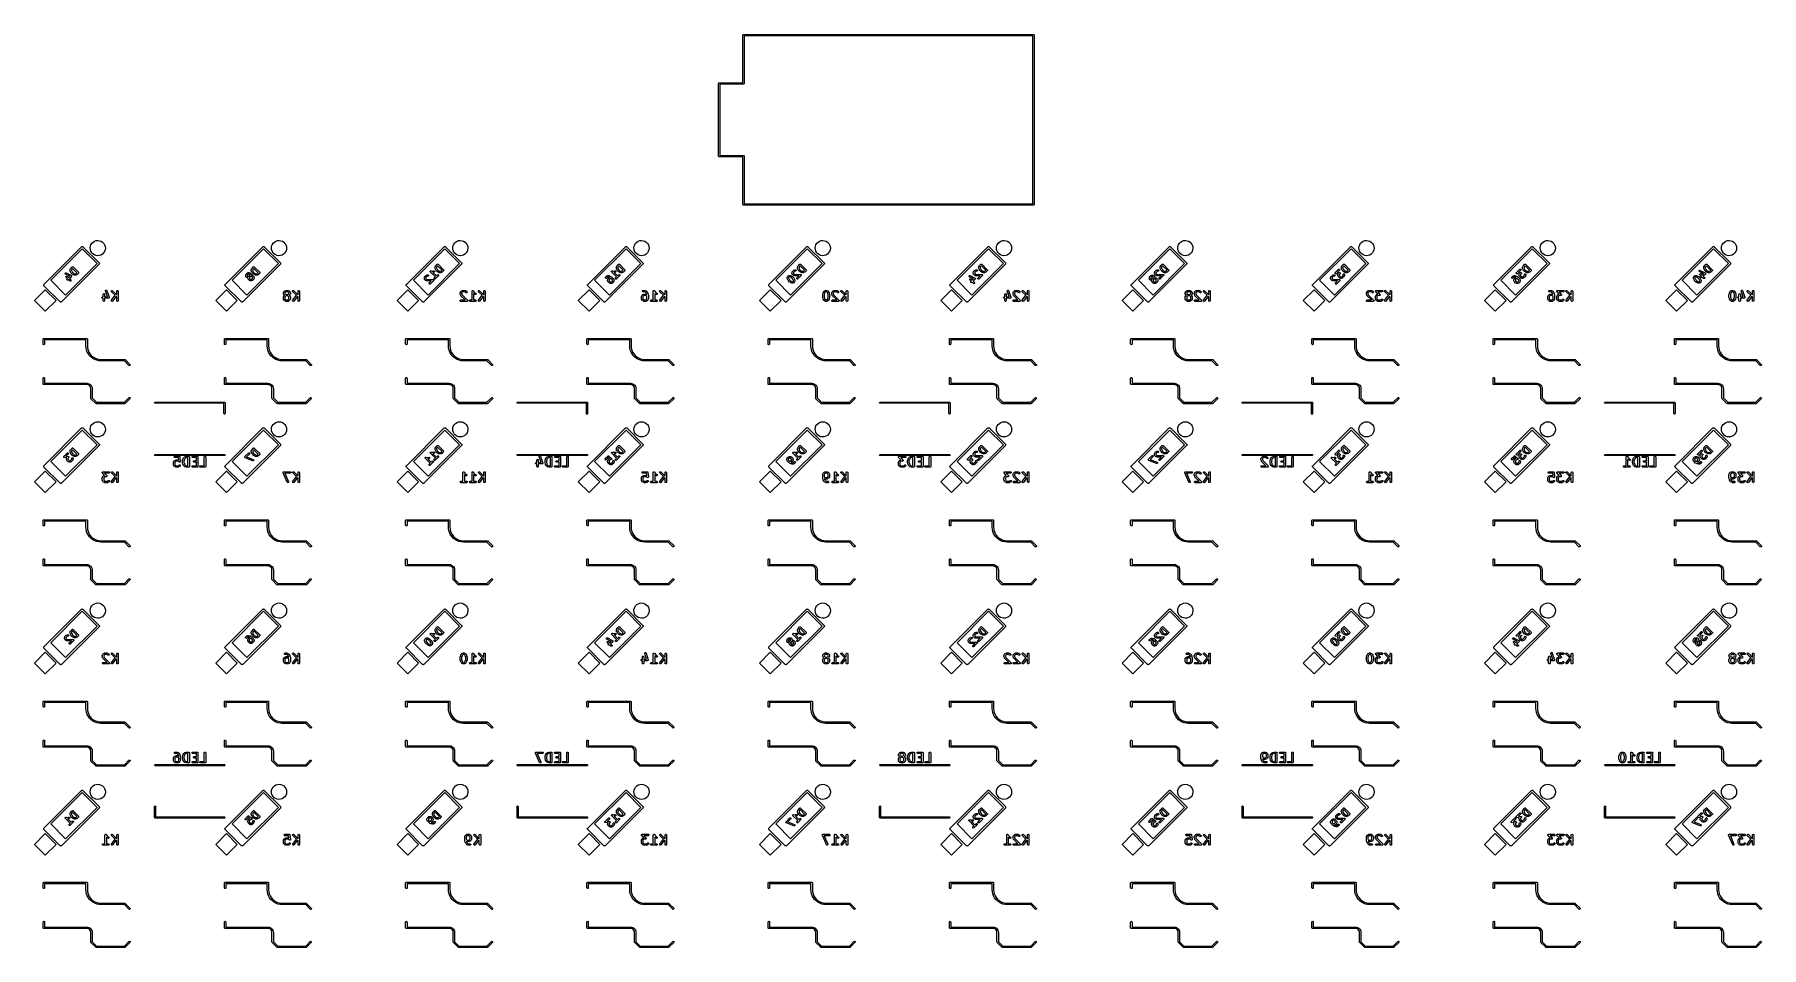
# Model space of a CAD drawing. Extents: x 63 to 245, y -153 to -57.
import ezdxf

# ---------------------------------------------------------------- set-up
doc = ezdxf.new("R2010")
doc.units = 0
doc.layers.add('BLACK', color=7, linetype='CONTINUOUS')

msp = doc.modelspace()

# ---------------------------------------------------------------- linework, layer by layer
at = {"layer": 'BLACK', "linetype": 'CONTINUOUS'}
for p, q in [((137.701, -57.566), (137.702, -57.5563)), ((137.701, -62.571), (137.701, -57.566)), ((137.702, -57.553), (137.704, -57.5501)), ((137.702, -57.5563), (137.702, -57.553)), ((137.704, -57.5501), (137.705, -57.5403)), ((137.705, -57.5403), (137.718, -57.5254)), ((137.718, -57.5254), (137.728, -57.5085)), ((137.728, -57.5085), (137.734, -57.5062)), ((137.734, -57.5062), (137.738, -57.501)), ((137.738, -57.501), (137.757, -57.4977)), ((137.757, -57.4977), (137.776, -57.491)), ((137.776, -57.491), (168.256, -57.491)), ((137.851, -57.641), (137.851, -62.646)), ((168.181, -57.641), (137.851, -57.641)), ((168.181, -75.271), (168.181, -57.641)), ((168.256, -57.491), (168.265, -57.4927)), ((168.265, -57.4927), (168.269, -57.4921)), ((168.269, -57.4921), (168.272, -57.4938)), ((168.272, -57.4938), (168.281, -57.4955)), ((168.281, -57.4955), (168.296, -57.508)), ((168.296, -57.508), (168.313, -57.5178)), ((168.313, -57.5178), (168.316, -57.5241)), ((168.316, -57.5241), (168.321, -57.5285)), ((168.321, -57.5285), (168.324, -57.5477)), ((168.324, -57.5477), (168.331, -57.566)), ((168.331, -57.566), (168.331, -75.346)), ((135.161, -62.646), (135.162, -62.6363)), ((135.161, -70.266), (135.161, -62.646)), ((135.162, -62.633), (135.164, -62.6301)), ((135.162, -62.6363), (135.162, -62.633)), ((135.164, -62.6301), (135.165, -62.6203)), ((135.165, -62.6203), (135.178, -62.6054)), ((135.178, -62.6054), (135.188, -62.5885)), ((135.188, -62.5885), (135.194, -62.5862)), ((135.194, -62.5862), (135.198, -62.581)), ((135.198, -62.581), (135.217, -62.5777)), ((135.217, -62.5777), (135.236, -62.571)), ((135.236, -62.571), (137.701, -62.571)), ((137.776, -62.721), (135.311, -62.721)), ((135.311, -62.721), (135.311, -70.191)), ((137.794, -62.7143), (137.776, -62.721)), ((137.813, -62.711), (137.794, -62.7143)), ((137.818, -62.7058), (137.813, -62.711)), ((137.824, -62.7035), (137.818, -62.7058)), ((137.834, -62.6866), (137.824, -62.7035)), ((137.846, -62.6717), (137.834, -62.6866)), ((137.848, -62.6619), (137.846, -62.6717)), ((137.85, -62.659), (137.848, -62.6619)), ((137.851, -62.646), (137.849, -62.6557)), ((137.849, -62.6557), (137.85, -62.659)), ((135.167, -70.2843), (135.161, -70.266)), ((135.171, -70.3035), (135.167, -70.2843)), ((135.176, -70.3079), (135.171, -70.3035)), ((135.178, -70.3142), (135.176, -70.3079)), ((135.195, -70.324), (135.178, -70.3142)), ((135.21, -70.3365), (135.195, -70.324)), ((135.22, -70.3382), (135.21, -70.3365)), ((135.223, -70.3399), (135.22, -70.3382)), ((135.226, -70.3393), (135.223, -70.3399)), ((135.236, -70.341), (135.226, -70.3393)), ((137.701, -70.341), (135.236, -70.341)), ((135.311, -70.191), (137.776, -70.191)), ((137.701, -75.346), (137.701, -70.341)), ((137.776, -70.191), (137.785, -70.1927)), ((137.785, -70.1927), (137.789, -70.1921)), ((137.789, -70.1921), (137.792, -70.1938)), ((137.792, -70.1938), (137.801, -70.1955)), ((137.801, -70.1955), (137.816, -70.208)), ((137.816, -70.208), (137.833, -70.2178)), ((137.833, -70.2178), (137.836, -70.2241)), ((137.836, -70.2241), (137.841, -70.2285)), ((137.841, -70.2285), (137.844, -70.2477)), ((137.844, -70.2477), (137.851, -70.266)), ((137.851, -70.266), (137.851, -75.271)), ((137.707, -75.3643), (137.701, -75.346)), ((137.711, -75.3835), (137.707, -75.3643)), ((137.716, -75.3879), (137.711, -75.3835)), ((137.718, -75.3942), (137.716, -75.3879)), ((137.735, -75.404), (137.718, -75.3942)), ((137.75, -75.4165), (137.735, -75.404)), ((137.76, -75.4182), (137.75, -75.4165)), ((137.763, -75.4199), (137.76, -75.4182)), ((137.766, -75.4193), (137.763, -75.4199)), ((137.776, -75.421), (137.766, -75.4193)), ((168.256, -75.421), (137.776, -75.421)), ((137.851, -75.271), (168.181, -75.271)), ((168.274, -75.4143), (168.256, -75.421)), ((168.293, -75.411), (168.274, -75.4143)), ((168.298, -75.4058), (168.293, -75.411)), ((168.304, -75.4035), (168.298, -75.4058)), ((168.314, -75.3866), (168.304, -75.4035)), ((168.326, -75.3717), (168.314, -75.3866)), ((168.328, -75.3619), (168.326, -75.3717)), ((168.33, -75.359), (168.328, -75.3619)), ((168.331, -75.346), (168.329, -75.3557)), ((168.329, -75.3557), (168.33, -75.359)), ((64.2579, -83.7517), (68.2177, -79.7919)), ((68.2177, -79.7919), (68.2318, -79.7847)), ((68.2318, -79.7847), (68.243, -79.7735)), ((68.243, -79.7735), (68.2586, -79.771)), ((68.2586, -79.771), (68.2727, -79.7638)), ((68.2727, -79.7638), (68.2884, -79.7663)), ((68.2884, -79.7663), (68.304, -79.7638)), ((68.304, -79.7638), (68.3181, -79.771)), ((68.3181, -79.771), (68.3338, -79.7735)), ((68.3338, -79.7735), (68.345, -79.7847)), ((68.345, -79.7847), (68.3591, -79.7919)), ((68.3591, -79.7919), (70.0561, -81.4889)), ((69.1148, -79.9221), (69.1371, -79.7452)), ((69.1371, -79.7452), (69.1981, -79.5776)), ((69.1981, -79.5776), (69.2948, -79.4277)), ((69.2948, -79.4277), (69.4222, -79.3029)), ((69.4222, -79.3029), (69.5741, -79.2094)), ((69.5741, -79.2094), (69.7429, -79.1519)), ((69.7429, -79.1519), (69.9203, -79.1333)), ((69.9203, -79.1333), (70.0974, -79.1544)), ((70.0974, -79.1544), (70.2654, -79.2142)), ((70.2654, -79.2142), (70.416, -79.3098)), ((70.416, -79.3098), (70.5417, -79.4364)), ((70.5417, -79.4364), (70.6362, -79.5876)), ((70.6362, -79.5876), (70.6948, -79.756)), ((70.6948, -79.756), (70.7147, -79.9333)), ((83.3079, -83.7517), (87.2677, -79.7919)), ((87.2677, -79.7919), (87.2818, -79.7847)), ((87.2818, -79.7847), (87.293, -79.7735)), ((87.293, -79.7735), (87.3086, -79.771)), ((87.3086, -79.771), (87.3227, -79.7638)), ((87.3227, -79.7638), (87.3384, -79.7663)), ((87.3384, -79.7663), (87.354, -79.7638)), ((87.354, -79.7638), (87.3681, -79.771)), ((87.3681, -79.771), (87.3838, -79.7735)), ((87.3838, -79.7735), (87.395, -79.7847)), ((87.395, -79.7847), (87.4091, -79.7919)), ((87.4091, -79.7919), (89.1061, -81.4889)), ((88.1648, -79.9221), (88.1871, -79.7452)), ((88.1871, -79.7452), (88.2481, -79.5776)), ((88.2481, -79.5776), (88.3448, -79.4277)), ((88.3448, -79.4277), (88.4722, -79.3029)), ((88.4722, -79.3029), (88.6241, -79.2094)), ((88.6241, -79.2094), (88.7929, -79.1519)), ((88.7929, -79.1519), (88.9703, -79.1333)), ((88.9703, -79.1333), (89.1474, -79.1544)), ((89.1474, -79.1544), (89.3154, -79.2142)), ((89.3154, -79.2142), (89.466, -79.3098)), ((89.466, -79.3098), (89.5917, -79.4364)), ((89.5917, -79.4364), (89.6862, -79.5876)), ((89.6862, -79.5876), (89.7448, -79.756)), ((89.7448, -79.756), (89.7647, -79.9333)), ((102.358, -83.7517), (106.318, -79.7919)), ((106.318, -79.7919), (106.332, -79.7847)), ((106.332, -79.7847), (106.343, -79.7735)), ((106.343, -79.7735), (106.359, -79.771)), ((106.359, -79.771), (106.373, -79.7638)), ((106.373, -79.7638), (106.388, -79.7663)), ((106.388, -79.7663), (106.404, -79.7638)), ((106.404, -79.7638), (106.418, -79.771)), ((106.418, -79.771), (106.434, -79.7735)), ((106.434, -79.7735), (106.445, -79.7847)), ((106.445, -79.7847), (106.459, -79.7919)), ((106.459, -79.7919), (108.156, -81.4889)), ((107.215, -79.9221), (107.237, -79.7452)), ((107.237, -79.7452), (107.298, -79.5776)), ((107.298, -79.5776), (107.395, -79.4277)), ((107.395, -79.4277), (107.522, -79.3029)), ((107.522, -79.3029), (107.674, -79.2094)), ((107.674, -79.2094), (107.843, -79.1519)), ((107.843, -79.1519), (108.02, -79.1333)), ((108.02, -79.1333), (108.197, -79.1544)), ((108.197, -79.1544), (108.365, -79.2142)), ((108.365, -79.2142), (108.516, -79.3098)), ((108.516, -79.3098), (108.642, -79.4364)), ((108.642, -79.4364), (108.736, -79.5876)), ((108.736, -79.5876), (108.795, -79.756)), ((108.795, -79.756), (108.815, -79.9333)), ((121.408, -83.7517), (125.368, -79.7919)), ((125.368, -79.7919), (125.382, -79.7847)), ((125.382, -79.7847), (125.393, -79.7735)), ((125.393, -79.7735), (125.409, -79.771)), ((125.409, -79.771), (125.423, -79.7638)), ((125.423, -79.7638), (125.438, -79.7663)), ((125.438, -79.7663), (125.454, -79.7638)), ((125.454, -79.7638), (125.468, -79.771)), ((125.468, -79.771), (125.484, -79.7735)), ((125.484, -79.7735), (125.495, -79.7847)), ((125.495, -79.7847), (125.509, -79.7919)), ((125.509, -79.7919), (127.206, -81.4889)), ((126.265, -79.9221), (126.287, -79.7452)), ((126.287, -79.7452), (126.348, -79.5776)), ((126.348, -79.5776), (126.445, -79.4277)), ((126.445, -79.4277), (126.572, -79.3029)), ((126.572, -79.3029), (126.724, -79.2094)), ((126.724, -79.2094), (126.893, -79.1519)), ((126.893, -79.1519), (127.07, -79.1333)), ((127.07, -79.1333), (127.247, -79.1544)), ((127.247, -79.1544), (127.415, -79.2142)), ((127.415, -79.2142), (127.566, -79.3098)), ((127.566, -79.3098), (127.692, -79.4364)), ((127.692, -79.4364), (127.786, -79.5876)), ((127.786, -79.5876), (127.845, -79.756)), ((127.845, -79.756), (127.865, -79.9333)), ((140.458, -83.7517), (144.418, -79.7919)), ((144.418, -79.7919), (144.432, -79.7847)), ((144.432, -79.7847), (144.443, -79.7735)), ((144.443, -79.7735), (144.459, -79.771)), ((144.459, -79.771), (144.473, -79.7638)), ((144.473, -79.7638), (144.488, -79.7663)), ((144.488, -79.7663), (144.504, -79.7638)), ((144.504, -79.7638), (144.518, -79.771)), ((144.518, -79.771), (144.534, -79.7735)), ((144.534, -79.7735), (144.545, -79.7847)), ((144.545, -79.7847), (144.559, -79.7919)), ((144.559, -79.7919), (146.256, -81.4889)), ((145.315, -79.9221), (145.337, -79.7452)), ((145.337, -79.7452), (145.398, -79.5776)), ((145.398, -79.5776), (145.495, -79.4277)), ((145.495, -79.4277), (145.622, -79.3029)), ((145.622, -79.3029), (145.774, -79.2094)), ((145.774, -79.2094), (145.943, -79.1519)), ((145.943, -79.1519), (146.12, -79.1333)), ((146.12, -79.1333), (146.297, -79.1544)), ((146.297, -79.1544), (146.465, -79.2142)), ((146.465, -79.2142), (146.616, -79.3098)), ((146.616, -79.3098), (146.742, -79.4364)), ((146.742, -79.4364), (146.836, -79.5876)), ((146.836, -79.5876), (146.895, -79.756)), ((146.895, -79.756), (146.915, -79.9333)), ((159.508, -83.7517), (163.468, -79.7919)), ((163.468, -79.7919), (163.482, -79.7847)), ((163.482, -79.7847), (163.493, -79.7735)), ((163.493, -79.7735), (163.509, -79.771)), ((163.509, -79.771), (163.523, -79.7638)), ((163.523, -79.7638), (163.538, -79.7663)), ((163.538, -79.7663), (163.554, -79.7638)), ((163.554, -79.7638), (163.568, -79.771)), ((163.568, -79.771), (163.584, -79.7735)), ((163.584, -79.7735), (163.595, -79.7847)), ((163.595, -79.7847), (163.609, -79.7919)), ((163.609, -79.7919), (165.306, -81.4889)), ((164.365, -79.9221), (164.387, -79.7452)), ((164.387, -79.7452), (164.448, -79.5776)), ((164.448, -79.5776), (164.545, -79.4277)), ((164.545, -79.4277), (164.672, -79.3029)), ((164.672, -79.3029), (164.824, -79.2094)), ((164.824, -79.2094), (164.993, -79.1519)), ((164.993, -79.1519), (165.17, -79.1333)), ((165.17, -79.1333), (165.347, -79.1544)), ((165.347, -79.1544), (165.515, -79.2142)), ((165.515, -79.2142), (165.666, -79.3098)), ((165.666, -79.3098), (165.792, -79.4364)), ((165.792, -79.4364), (165.886, -79.5876)), ((165.886, -79.5876), (165.945, -79.756)), ((165.945, -79.756), (165.965, -79.9333)), ((178.558, -83.7517), (182.518, -79.7919)), ((182.518, -79.7919), (182.532, -79.7847)), ((182.532, -79.7847), (182.543, -79.7735)), ((182.543, -79.7735), (182.559, -79.771)), ((182.559, -79.771), (182.573, -79.7638)), ((182.573, -79.7638), (182.588, -79.7663)), ((182.588, -79.7663), (182.604, -79.7638)), ((182.604, -79.7638), (182.618, -79.771)), ((182.618, -79.771), (182.634, -79.7735)), ((182.634, -79.7735), (182.645, -79.7847)), ((182.645, -79.7847), (182.659, -79.7919)), ((182.659, -79.7919), (184.356, -81.4889)), ((183.415, -79.9221), (183.437, -79.7452)), ((183.437, -79.7452), (183.498, -79.5776)), ((183.498, -79.5776), (183.595, -79.4277)), ((183.595, -79.4277), (183.722, -79.3029)), ((183.722, -79.3029), (183.874, -79.2094)), ((183.874, -79.2094), (184.043, -79.1519)), ((184.043, -79.1519), (184.22, -79.1333)), ((184.22, -79.1333), (184.397, -79.1544)), ((184.397, -79.1544), (184.565, -79.2142)), ((184.565, -79.2142), (184.716, -79.3098)), ((184.716, -79.3098), (184.842, -79.4364)), ((184.842, -79.4364), (184.936, -79.5876)), ((184.936, -79.5876), (184.995, -79.756)), ((184.995, -79.756), (185.015, -79.9333)), ((197.608, -83.7517), (201.568, -79.7919)), ((201.568, -79.7919), (201.582, -79.7847)), ((201.582, -79.7847), (201.593, -79.7735)), ((201.593, -79.7735), (201.609, -79.771)), ((201.609, -79.771), (201.623, -79.7638)), ((201.623, -79.7638), (201.638, -79.7663)), ((201.638, -79.7663), (201.654, -79.7638)), ((201.654, -79.7638), (201.668, -79.771)), ((201.668, -79.771), (201.684, -79.7735)), ((201.684, -79.7735), (201.695, -79.7847)), ((201.695, -79.7847), (201.709, -79.7919)), ((201.709, -79.7919), (203.406, -81.4889)), ((202.465, -79.9221), (202.487, -79.7452)), ((202.487, -79.7452), (202.548, -79.5776)), ((202.548, -79.5776), (202.645, -79.4277)), ((202.645, -79.4277), (202.772, -79.3029)), ((202.772, -79.3029), (202.924, -79.2094)), ((202.924, -79.2094), (203.093, -79.1519)), ((203.093, -79.1519), (203.27, -79.1333)), ((203.27, -79.1333), (203.447, -79.1544)), ((203.447, -79.1544), (203.615, -79.2142)), ((203.615, -79.2142), (203.766, -79.3098)), ((203.766, -79.3098), (203.892, -79.4364)), ((203.892, -79.4364), (203.986, -79.5876)), ((203.986, -79.5876), (204.045, -79.756)), ((204.045, -79.756), (204.065, -79.9333)), ((216.658, -83.7517), (220.618, -79.7919)), ((220.618, -79.7919), (220.632, -79.7847)), ((220.632, -79.7847), (220.643, -79.7735)), ((220.643, -79.7735), (220.659, -79.771)), ((220.659, -79.771), (220.673, -79.7638)), ((220.673, -79.7638), (220.688, -79.7663)), ((220.688, -79.7663), (220.704, -79.7638)), ((220.704, -79.7638), (220.718, -79.771)), ((220.718, -79.771), (220.734, -79.7735)), ((220.734, -79.7735), (220.745, -79.7847)), ((220.745, -79.7847), (220.759, -79.7919)), ((220.759, -79.7919), (222.456, -81.4889)), ((221.515, -79.9221), (221.537, -79.7452)), ((221.537, -79.7452), (221.598, -79.5776)), ((221.598, -79.5776), (221.695, -79.4277)), ((221.695, -79.4277), (221.822, -79.3029)), ((221.822, -79.3029), (221.974, -79.2094)), ((221.974, -79.2094), (222.143, -79.1519)), ((222.143, -79.1519), (222.32, -79.1333)), ((222.32, -79.1333), (222.497, -79.1544)), ((222.497, -79.1544), (222.665, -79.2142)), ((222.665, -79.2142), (222.816, -79.3098)), ((222.816, -79.3098), (222.942, -79.4364)), ((222.942, -79.4364), (223.036, -79.5876)), ((223.036, -79.5876), (223.095, -79.756)), ((223.095, -79.756), (223.115, -79.9333)), ((235.708, -83.7517), (239.668, -79.7919)), ((239.668, -79.7919), (239.682, -79.7847)), ((239.682, -79.7847), (239.693, -79.7735)), ((239.693, -79.7735), (239.709, -79.771)), ((239.709, -79.771), (239.723, -79.7638)), ((239.723, -79.7638), (239.738, -79.7663)), ((239.738, -79.7663), (239.754, -79.7638)), ((239.754, -79.7638), (239.768, -79.771)), ((239.768, -79.771), (239.784, -79.7735)), ((239.784, -79.7735), (239.795, -79.7847)), ((239.795, -79.7847), (239.809, -79.7919)), ((239.809, -79.7919), (241.506, -81.4889)), ((240.565, -79.9221), (240.587, -79.7452)), ((240.587, -79.7452), (240.648, -79.5776)), ((240.648, -79.5776), (240.745, -79.4277)), ((240.745, -79.4277), (240.872, -79.3029)), ((240.872, -79.3029), (241.024, -79.2094)), ((241.024, -79.2094), (241.193, -79.1519)), ((241.193, -79.1519), (241.37, -79.1333)), ((241.37, -79.1333), (241.547, -79.1544)), ((241.547, -79.1544), (241.715, -79.2142)), ((241.715, -79.2142), (241.866, -79.3098)), ((241.866, -79.3098), (241.992, -79.4364)), ((241.992, -79.4364), (242.086, -79.5876)), ((242.086, -79.5876), (242.145, -79.756)), ((242.145, -79.756), (242.165, -79.9333)), ((68.2884, -80.004), (64.9826, -83.3097)), ((70.0561, -81.6303), (66.0963, -85.5901)), ((66.5383, -84.8654), (69.844, -81.5596)), ((69.844, -81.5596), (68.2884, -80.004)), ((69.1322, -80.0996), (69.1148, -79.9221)), ((69.1885, -80.2688), (69.1322, -80.0996)), ((69.2809, -80.4214), (69.1885, -80.2688)), ((69.4048, -80.5497), (69.2809, -80.4214)), ((69.554, -80.6474), (69.4048, -80.5497)), ((69.7212, -80.7095), (69.554, -80.6474)), ((69.898, -80.7331), (69.7212, -80.7095)), ((70.0756, -80.7169), (69.898, -80.7331)), ((70.0561, -81.4889), (70.0633, -81.503)), ((70.0633, -81.6162), (70.0561, -81.6303)), ((70.0633, -81.503), (70.0745, -81.5142)), ((70.0745, -81.605), (70.0633, -81.6162)), ((70.0745, -81.5142), (70.077, -81.5299)), ((70.077, -81.5894), (70.0745, -81.605)), ((70.2452, -80.6618), (70.0756, -80.7169)), ((70.077, -81.5299), (70.0842, -81.544)), ((70.0842, -81.5753), (70.077, -81.5894)), ((70.0842, -81.544), (70.0817, -81.5596)), ((70.0817, -81.5596), (70.0842, -81.5753)), ((70.3984, -80.5705), (70.2452, -80.6618)), ((70.5276, -80.4475), (70.3984, -80.5705)), ((70.6262, -80.299), (70.5276, -80.4475)), ((70.6896, -80.1322), (70.6262, -80.299)), ((70.7144, -79.9556), (70.6896, -80.1322)), ((70.7147, -79.9333), (70.7144, -79.9556)), ((87.3384, -80.004), (84.0326, -83.3097)), ((89.1061, -81.6303), (85.1463, -85.5901)), ((85.5883, -84.8654), (88.894, -81.5596)), ((88.894, -81.5596), (87.3384, -80.004)), ((88.1822, -80.0996), (88.1648, -79.9221)), ((88.2385, -80.2688), (88.1822, -80.0996)), ((88.3309, -80.4214), (88.2385, -80.2688)), ((88.4548, -80.5497), (88.3309, -80.4214)), ((88.604, -80.6474), (88.4548, -80.5497)), ((88.7712, -80.7095), (88.604, -80.6474)), ((88.948, -80.7331), (88.7712, -80.7095)), ((89.1256, -80.7169), (88.948, -80.7331)), ((89.1061, -81.4889), (89.1133, -81.503)), ((89.1133, -81.6162), (89.1061, -81.6303)), ((89.1133, -81.503), (89.1245, -81.5142)), ((89.1245, -81.605), (89.1133, -81.6162)), ((89.1245, -81.5142), (89.127, -81.5299)), ((89.127, -81.5894), (89.1245, -81.605)), ((89.2952, -80.6618), (89.1256, -80.7169)), ((89.127, -81.5299), (89.1342, -81.544)), ((89.1342, -81.5753), (89.127, -81.5894)), ((89.1342, -81.544), (89.1317, -81.5596)), ((89.1317, -81.5596), (89.1342, -81.5753)), ((89.4484, -80.5705), (89.2952, -80.6618)), ((89.5776, -80.4475), (89.4484, -80.5705)), ((89.6762, -80.299), (89.5776, -80.4475)), ((89.7396, -80.1322), (89.6762, -80.299)), ((89.7644, -79.9556), (89.7396, -80.1322)), ((89.7647, -79.9333), (89.7644, -79.9556)), ((106.388, -80.004), (103.083, -83.3097)), ((108.156, -81.6303), (104.196, -85.5901)), ((104.638, -84.8654), (107.944, -81.5596)), ((105.446, -81.776), (105.581, -81.6413)), ((105.581, -81.6413), (105.589, -81.6356)), ((105.589, -81.6356), (105.591, -81.6329)), ((105.591, -81.6329), (105.594, -81.632)), ((105.594, -81.632), (105.602, -81.6263)), ((105.602, -81.6263), (105.622, -81.6246)), ((105.622, -81.6246), (105.641, -81.6196)), ((105.641, -81.6196), (105.647, -81.6225)), ((105.647, -81.6225), (105.654, -81.6219)), ((105.654, -81.6219), (105.669, -81.633)), ((105.669, -81.633), (105.687, -81.6413)), ((105.687, -81.6413), (106.253, -82.207)), ((107.944, -81.5596), (106.388, -80.004)), ((107.232, -80.0996), (107.215, -79.9221)), ((107.288, -80.2688), (107.232, -80.0996)), ((107.381, -80.4214), (107.288, -80.2688)), ((107.505, -80.5497), (107.381, -80.4214)), ((107.654, -80.6474), (107.505, -80.5497)), ((107.821, -80.7095), (107.654, -80.6474)), ((107.998, -80.7331), (107.821, -80.7095)), ((108.176, -80.7169), (107.998, -80.7331)), ((108.156, -81.4889), (108.163, -81.503)), ((108.163, -81.6162), (108.156, -81.6303)), ((108.163, -81.503), (108.175, -81.5142)), ((108.175, -81.605), (108.163, -81.6162)), ((108.175, -81.5142), (108.177, -81.5299)), ((108.177, -81.5894), (108.175, -81.605)), ((108.345, -80.6618), (108.176, -80.7169)), ((108.177, -81.5299), (108.184, -81.544)), ((108.184, -81.5753), (108.177, -81.5894)), ((108.184, -81.544), (108.182, -81.5596)), ((108.182, -81.5596), (108.184, -81.5753)), ((108.498, -80.5705), (108.345, -80.6618)), ((108.628, -80.4475), (108.498, -80.5705)), ((108.726, -80.299), (108.628, -80.4475)), ((108.79, -80.1322), (108.726, -80.299)), ((108.814, -79.9556), (108.79, -80.1322)), ((108.815, -79.9333), (108.814, -79.9556)), ((125.438, -80.004), (122.133, -83.3097)), ((127.206, -81.6303), (123.246, -85.5901)), ((123.688, -84.8654), (126.994, -81.5596)), ((124.496, -81.776), (124.631, -81.6413)), ((124.631, -81.6413), (124.639, -81.6356)), ((124.639, -81.6356), (124.641, -81.6329)), ((124.641, -81.6329), (124.644, -81.632)), ((124.644, -81.632), (124.652, -81.6263)), ((124.652, -81.6263), (124.672, -81.6246)), ((124.672, -81.6246), (124.691, -81.6196)), ((124.691, -81.6196), (124.697, -81.6225)), ((124.697, -81.6225), (124.704, -81.6219)), ((124.704, -81.6219), (124.719, -81.633)), ((124.719, -81.633), (124.737, -81.6413)), ((124.737, -81.6413), (125.303, -82.207)), ((126.994, -81.5596), (125.438, -80.004)), ((126.282, -80.0996), (126.265, -79.9221)), ((126.338, -80.2688), (126.282, -80.0996)), ((126.431, -80.4214), (126.338, -80.2688)), ((126.555, -80.5497), (126.431, -80.4214)), ((126.704, -80.6474), (126.555, -80.5497)), ((126.871, -80.7095), (126.704, -80.6474)), ((127.048, -80.7331), (126.871, -80.7095)), ((127.226, -80.7169), (127.048, -80.7331)), ((127.206, -81.4889), (127.213, -81.503)), ((127.213, -81.6162), (127.206, -81.6303)), ((127.213, -81.503), (127.225, -81.5142)), ((127.225, -81.605), (127.213, -81.6162)), ((127.225, -81.5142), (127.227, -81.5299)), ((127.227, -81.5894), (127.225, -81.605)), ((127.395, -80.6618), (127.226, -80.7169)), ((127.227, -81.5299), (127.234, -81.544)), ((127.234, -81.5753), (127.227, -81.5894)), ((127.234, -81.544), (127.232, -81.5596)), ((127.232, -81.5596), (127.234, -81.5753)), ((127.548, -80.5705), (127.395, -80.6618)), ((127.678, -80.4475), (127.548, -80.5705)), ((127.776, -80.299), (127.678, -80.4475)), ((127.84, -80.1322), (127.776, -80.299)), ((127.864, -79.9556), (127.84, -80.1322)), ((127.865, -79.9333), (127.864, -79.9556)), ((144.488, -80.004), (141.183, -83.3097)), ((146.256, -81.6303), (142.296, -85.5901)), ((142.738, -84.8654), (146.044, -81.5596)), ((143.546, -81.776), (143.681, -81.6413)), ((143.681, -81.6413), (143.689, -81.6356)), ((143.689, -81.6356), (143.691, -81.6329)), ((143.691, -81.6329), (143.694, -81.632)), ((143.694, -81.632), (143.702, -81.6263)), ((143.702, -81.6263), (143.722, -81.6246)), ((143.722, -81.6246), (143.741, -81.6196)), ((143.741, -81.6196), (143.747, -81.6225)), ((143.747, -81.6225), (143.754, -81.6219)), ((143.754, -81.6219), (143.769, -81.633)), ((143.769, -81.633), (143.787, -81.6413)), ((143.787, -81.6413), (144.353, -82.207)), ((146.044, -81.5596), (144.488, -80.004)), ((145.332, -80.0996), (145.315, -79.9221)), ((145.388, -80.2688), (145.332, -80.0996)), ((145.481, -80.4214), (145.388, -80.2688)), ((145.605, -80.5497), (145.481, -80.4214)), ((145.754, -80.6474), (145.605, -80.5497)), ((145.921, -80.7095), (145.754, -80.6474)), ((146.098, -80.7331), (145.921, -80.7095)), ((146.276, -80.7169), (146.098, -80.7331)), ((146.256, -81.4889), (146.263, -81.503)), ((146.263, -81.6162), (146.256, -81.6303)), ((146.263, -81.503), (146.275, -81.5142)), ((146.275, -81.605), (146.263, -81.6162)), ((146.275, -81.5142), (146.277, -81.5299)), ((146.277, -81.5894), (146.275, -81.605)), ((146.445, -80.6618), (146.276, -80.7169)), ((146.277, -81.5299), (146.284, -81.544)), ((146.284, -81.5753), (146.277, -81.5894)), ((146.284, -81.544), (146.282, -81.5596)), ((146.282, -81.5596), (146.284, -81.5753)), ((146.598, -80.5705), (146.445, -80.6618)), ((146.728, -80.4475), (146.598, -80.5705)), ((146.826, -80.299), (146.728, -80.4475)), ((146.89, -80.1322), (146.826, -80.299)), ((146.914, -79.9556), (146.89, -80.1322)), ((146.915, -79.9333), (146.914, -79.9556)), ((163.538, -80.004), (160.233, -83.3097)), ((165.306, -81.6303), (161.346, -85.5901)), ((161.788, -84.8654), (165.094, -81.5596)), ((162.596, -81.776), (162.731, -81.6413)), ((162.731, -81.6413), (162.739, -81.6356)), ((162.739, -81.6356), (162.741, -81.6329)), ((162.741, -81.6329), (162.744, -81.632)), ((162.744, -81.632), (162.752, -81.6263)), ((162.752, -81.6263), (162.772, -81.6246)), ((162.772, -81.6246), (162.791, -81.6196)), ((162.791, -81.6196), (162.797, -81.6225)), ((162.797, -81.6225), (162.804, -81.6219)), ((162.804, -81.6219), (162.819, -81.633)), ((162.819, -81.633), (162.837, -81.6413)), ((162.837, -81.6413), (163.403, -82.207)), ((165.094, -81.5596), (163.538, -80.004)), ((164.382, -80.0996), (164.365, -79.9221)), ((164.438, -80.2688), (164.382, -80.0996)), ((164.531, -80.4214), (164.438, -80.2688)), ((164.655, -80.5497), (164.531, -80.4214)), ((164.804, -80.6474), (164.655, -80.5497)), ((164.971, -80.7095), (164.804, -80.6474)), ((165.148, -80.7331), (164.971, -80.7095)), ((165.326, -80.7169), (165.148, -80.7331)), ((165.306, -81.4889), (165.313, -81.503)), ((165.313, -81.6162), (165.306, -81.6303)), ((165.313, -81.503), (165.325, -81.5142)), ((165.325, -81.605), (165.313, -81.6162)), ((165.325, -81.5142), (165.327, -81.5299)), ((165.327, -81.5894), (165.325, -81.605)), ((165.495, -80.6618), (165.326, -80.7169)), ((165.327, -81.5299), (165.334, -81.544)), ((165.334, -81.5753), (165.327, -81.5894)), ((165.334, -81.544), (165.332, -81.5596)), ((165.332, -81.5596), (165.334, -81.5753)), ((165.648, -80.5705), (165.495, -80.6618)), ((165.778, -80.4475), (165.648, -80.5705)), ((165.876, -80.299), (165.778, -80.4475)), ((165.94, -80.1322), (165.876, -80.299)), ((165.964, -79.9556), (165.94, -80.1322)), ((165.965, -79.9333), (165.964, -79.9556)), ((182.588, -80.004), (179.283, -83.3097)), ((184.356, -81.6303), (180.396, -85.5901)), ((180.838, -84.8654), (184.144, -81.5596)), ((181.646, -81.776), (181.781, -81.6413)), ((181.781, -81.6413), (181.789, -81.6356)), ((181.789, -81.6356), (181.791, -81.6329)), ((181.791, -81.6329), (181.794, -81.632)), ((181.794, -81.632), (181.802, -81.6263)), ((181.802, -81.6263), (181.822, -81.6246)), ((181.822, -81.6246), (181.841, -81.6196)), ((181.841, -81.6196), (181.847, -81.6225)), ((181.847, -81.6225), (181.854, -81.6219)), ((181.854, -81.6219), (181.869, -81.633)), ((181.869, -81.633), (181.887, -81.6413)), ((181.887, -81.6413), (182.453, -82.207)), ((184.144, -81.5596), (182.588, -80.004)), ((183.432, -80.0996), (183.415, -79.9221)), ((183.488, -80.2688), (183.432, -80.0996)), ((183.581, -80.4214), (183.488, -80.2688)), ((183.705, -80.5497), (183.581, -80.4214)), ((183.854, -80.6474), (183.705, -80.5497)), ((184.021, -80.7095), (183.854, -80.6474)), ((184.198, -80.7331), (184.021, -80.7095)), ((184.376, -80.7169), (184.198, -80.7331)), ((184.356, -81.4889), (184.363, -81.503)), ((184.363, -81.6162), (184.356, -81.6303)), ((184.363, -81.503), (184.375, -81.5142)), ((184.375, -81.605), (184.363, -81.6162)), ((184.375, -81.5142), (184.377, -81.5299)), ((184.377, -81.5894), (184.375, -81.605)), ((184.545, -80.6618), (184.376, -80.7169)), ((184.377, -81.5299), (184.384, -81.544)), ((184.384, -81.5753), (184.377, -81.5894)), ((184.384, -81.544), (184.382, -81.5596)), ((184.382, -81.5596), (184.384, -81.5753)), ((184.698, -80.5705), (184.545, -80.6618)), ((184.828, -80.4475), (184.698, -80.5705)), ((184.926, -80.299), (184.828, -80.4475)), ((184.99, -80.1322), (184.926, -80.299)), ((185.014, -79.9556), (184.99, -80.1322)), ((185.015, -79.9333), (185.014, -79.9556)), ((201.638, -80.004), (198.333, -83.3097)), ((203.406, -81.6303), (199.446, -85.5901)), ((199.888, -84.8654), (203.194, -81.5596)), ((200.696, -81.776), (200.831, -81.6413)), ((200.831, -81.6413), (200.839, -81.6356)), ((200.839, -81.6356), (200.841, -81.6329)), ((200.841, -81.6329), (200.844, -81.632)), ((200.844, -81.632), (200.852, -81.6263)), ((200.852, -81.6263), (200.872, -81.6246)), ((200.872, -81.6246), (200.891, -81.6196)), ((200.891, -81.6196), (200.897, -81.6225)), ((200.897, -81.6225), (200.904, -81.6219)), ((200.904, -81.6219), (200.919, -81.633)), ((200.919, -81.633), (200.937, -81.6413)), ((200.937, -81.6413), (201.503, -82.207)), ((203.194, -81.5596), (201.638, -80.004)), ((202.482, -80.0996), (202.465, -79.9221)), ((202.538, -80.2688), (202.482, -80.0996)), ((202.631, -80.4214), (202.538, -80.2688)), ((202.755, -80.5497), (202.631, -80.4214)), ((202.904, -80.6474), (202.755, -80.5497)), ((203.071, -80.7095), (202.904, -80.6474)), ((203.248, -80.7331), (203.071, -80.7095)), ((203.426, -80.7169), (203.248, -80.7331)), ((203.406, -81.4889), (203.413, -81.503)), ((203.413, -81.6162), (203.406, -81.6303)), ((203.413, -81.503), (203.425, -81.5142)), ((203.425, -81.605), (203.413, -81.6162)), ((203.425, -81.5142), (203.427, -81.5299)), ((203.427, -81.5894), (203.425, -81.605)), ((203.595, -80.6618), (203.426, -80.7169)), ((203.427, -81.5299), (203.434, -81.544)), ((203.434, -81.5753), (203.427, -81.5894)), ((203.434, -81.544), (203.432, -81.5596)), ((203.432, -81.5596), (203.434, -81.5753)), ((203.748, -80.5705), (203.595, -80.6618)), ((203.878, -80.4475), (203.748, -80.5705)), ((203.976, -80.299), (203.878, -80.4475)), ((204.04, -80.1322), (203.976, -80.299)), ((204.064, -79.9556), (204.04, -80.1322)), ((204.065, -79.9333), (204.064, -79.9556)), ((220.688, -80.004), (217.383, -83.3097)), ((222.456, -81.6303), (218.496, -85.5901)), ((218.938, -84.8654), (222.244, -81.5596)), ((219.746, -81.776), (219.881, -81.6413)), ((219.881, -81.6413), (219.889, -81.6356)), ((219.889, -81.6356), (219.891, -81.6329)), ((219.891, -81.6329), (219.894, -81.632)), ((219.894, -81.632), (219.902, -81.6263)), ((219.902, -81.6263), (219.922, -81.6246)), ((219.922, -81.6246), (219.941, -81.6196)), ((219.941, -81.6196), (219.947, -81.6225)), ((219.947, -81.6225), (219.954, -81.6219)), ((219.954, -81.6219), (219.969, -81.633)), ((219.969, -81.633), (219.987, -81.6413)), ((219.987, -81.6413), (220.553, -82.207)), ((222.244, -81.5596), (220.688, -80.004)), ((221.532, -80.0996), (221.515, -79.9221)), ((221.588, -80.2688), (221.532, -80.0996)), ((221.681, -80.4214), (221.588, -80.2688)), ((221.805, -80.5497), (221.681, -80.4214)), ((221.954, -80.6474), (221.805, -80.5497)), ((222.121, -80.7095), (221.954, -80.6474)), ((222.298, -80.7331), (222.121, -80.7095)), ((222.476, -80.7169), (222.298, -80.7331)), ((222.456, -81.4889), (222.463, -81.503)), ((222.463, -81.6162), (222.456, -81.6303)), ((222.463, -81.503), (222.475, -81.5142)), ((222.475, -81.605), (222.463, -81.6162)), ((222.475, -81.5142), (222.477, -81.5299)), ((222.477, -81.5894), (222.475, -81.605)), ((222.645, -80.6618), (222.476, -80.7169)), ((222.477, -81.5299), (222.484, -81.544)), ((222.484, -81.5753), (222.477, -81.5894)), ((222.484, -81.544), (222.482, -81.5596)), ((222.482, -81.5596), (222.484, -81.5753)), ((222.798, -80.5705), (222.645, -80.6618)), ((222.928, -80.4475), (222.798, -80.5705)), ((223.026, -80.299), (222.928, -80.4475)), ((223.09, -80.1322), (223.026, -80.299)), ((223.114, -79.9556), (223.09, -80.1322)), ((223.115, -79.9333), (223.114, -79.9556)), ((239.738, -80.004), (236.433, -83.3097)), ((241.506, -81.6303), (237.546, -85.5901)), ((237.988, -84.8654), (241.294, -81.5596)), ((238.796, -81.776), (238.931, -81.6413)), ((238.931, -81.6413), (238.939, -81.6356)), ((238.939, -81.6356), (238.941, -81.6329)), ((238.941, -81.6329), (238.944, -81.632)), ((238.944, -81.632), (238.952, -81.6263)), ((238.952, -81.6263), (238.972, -81.6246)), ((238.972, -81.6246), (238.991, -81.6196)), ((238.991, -81.6196), (238.997, -81.6225)), ((238.997, -81.6225), (239.004, -81.6219)), ((239.004, -81.6219), (239.019, -81.633)), ((239.019, -81.633), (239.037, -81.6413)), ((239.037, -81.6413), (239.603, -82.207)), ((241.294, -81.5596), (239.738, -80.004)), ((240.582, -80.0996), (240.565, -79.9221)), ((240.638, -80.2688), (240.582, -80.0996)), ((240.731, -80.4214), (240.638, -80.2688)), ((240.855, -80.5497), (240.731, -80.4214)), ((241.004, -80.6474), (240.855, -80.5497)), ((241.171, -80.7095), (241.004, -80.6474)), ((241.348, -80.7331), (241.171, -80.7095)), ((241.526, -80.7169), (241.348, -80.7331)), ((241.506, -81.4889), (241.513, -81.503)), ((241.513, -81.6162), (241.506, -81.6303)), ((241.513, -81.503), (241.525, -81.5142)), ((241.525, -81.605), (241.513, -81.6162)), ((241.525, -81.5142), (241.527, -81.5299)), ((241.527, -81.5894), (241.525, -81.605)), ((241.695, -80.6618), (241.526, -80.7169)), ((241.527, -81.5299), (241.534, -81.544)), ((241.534, -81.5753), (241.527, -81.5894)), ((241.534, -81.544), (241.532, -81.5596)), ((241.532, -81.5596), (241.534, -81.5753)), ((241.848, -80.5705), (241.695, -80.6618)), ((241.978, -80.4475), (241.848, -80.5705)), ((242.076, -80.299), (241.978, -80.4475)), ((242.14, -80.1322), (242.076, -80.299)), ((242.164, -79.9556), (242.14, -80.1322)), ((242.165, -79.9333), (242.164, -79.9556)), ((64.9826, -83.3097), (66.5383, -84.8654)), ((66.4895, -82.6147), (66.5041, -82.5655)), ((66.5099, -82.6618), (66.4895, -82.6147)), ((66.5041, -82.5655), (66.5469, -82.5372)), ((66.5308, -82.6773), (66.5099, -82.6618)), ((66.9765, -82.9001), (66.5308, -82.6773)), ((66.5469, -82.5372), (66.5979, -82.5431)), ((66.5727, -82.941), (66.6022, -82.8989)), ((66.5772, -82.9921), (66.5727, -82.941)), ((66.5922, -83.0134), (66.5772, -82.9921)), ((66.7277, -83.1489), (66.5922, -83.0134)), ((66.5979, -82.5431), (67.1367, -82.8125)), ((66.6022, -82.8989), (66.6517, -82.8857)), ((66.6517, -82.8857), (66.6982, -82.9073)), ((66.6782, -83.2232), (66.6999, -83.1767)), ((66.6915, -83.2728), (66.6782, -83.2232)), ((66.7335, -83.3022), (66.6915, -83.2728)), ((66.6982, -82.9073), (66.8337, -83.0429)), ((66.6999, -83.1767), (66.7277, -83.1489)), ((66.7846, -83.2977), (66.7335, -83.3022)), ((66.806, -83.2828), (66.7846, -83.2977)), ((66.8337, -83.255), (66.806, -83.2828)), ((66.8337, -83.0429), (66.9765, -82.9001)), ((66.9693, -83.3905), (66.8337, -83.255)), ((67.1562, -82.9326), (66.9398, -83.1489)), ((66.9398, -83.1489), (67.0753, -83.2845)), ((67.0158, -83.4122), (66.9693, -83.3905)), ((67.0012, -82.2061), (67.0057, -82.1805)), ((67.0012, -82.3139), (67.0012, -82.2061)), ((67.0017, -82.3154), (67.0012, -82.3139)), ((67.005, -82.3376), (67.0017, -82.3154)), ((67.032, -82.4184), (67.005, -82.3376)), ((67.0057, -82.1805), (67.0086, -82.177)), ((67.0086, -82.177), (67.0091, -82.1726)), ((67.0091, -82.1726), (67.063, -82.0648)), ((67.0653, -83.3989), (67.0158, -83.4122)), ((67.0342, -82.4212), (67.032, -82.4184)), ((67.0388, -82.4333), (67.0342, -82.4212)), ((67.1196, -82.568), (67.0388, -82.4333)), ((67.063, -82.0648), (67.0763, -82.0468)), ((67.0948, -83.3569), (67.0653, -83.3989)), ((67.0753, -83.2845), (67.0903, -83.3058)), ((67.0763, -82.0468), (67.077, -82.0453)), ((67.077, -82.0453), (67.2117, -81.9107)), ((67.0903, -83.3058), (67.0948, -83.3569)), ((67.1223, -82.5701), (67.1196, -82.568)), ((67.1309, -82.5824), (67.1223, -82.5701)), ((67.2117, -82.6632), (67.1309, -82.5824)), ((67.1367, -82.8125), (67.1576, -82.828)), ((67.1917, -82.1428), (67.1512, -82.2238)), ((67.1512, -82.2238), (67.1512, -82.3017)), ((67.1512, -82.3017), (67.1717, -82.3632)), ((67.1586, -82.9274), (67.1562, -82.9326)), ((67.1576, -82.828), (67.1599, -82.8333)), ((67.1634, -82.9242), (67.1586, -82.9274)), ((67.1599, -82.8333), (67.1646, -82.8365)), ((67.1692, -82.9046), (67.1634, -82.9242)), ((67.1646, -82.8365), (67.1699, -82.8563)), ((67.1778, -82.8861), (67.1692, -82.9046)), ((67.1699, -82.8563), (67.178, -82.8751)), ((67.1717, -82.3632), (67.2435, -82.4829)), ((67.178, -82.8751), (67.1764, -82.8806)), ((67.1764, -82.8806), (67.1778, -82.8861)), ((67.2647, -82.0698), (67.1917, -82.1428)), ((67.2117, -81.9107), (67.2198, -81.905)), ((67.2149, -82.6647), (67.2117, -82.6632)), ((67.2262, -82.6745), (67.2149, -82.6647)), ((67.2198, -81.905), (67.2217, -81.9023)), ((67.2217, -81.9023), (67.2249, -81.9014)), ((67.2249, -81.9014), (67.2331, -81.8957)), ((67.3608, -82.7553), (67.2262, -82.6745)), ((67.2331, -81.8957), (67.2525, -81.894)), ((67.2435, -82.4829), (67.3113, -82.5506)), ((67.2525, -81.894), (67.2713, -81.889)), ((67.7244, -82.5294), (67.2647, -82.0698)), ((67.2713, -81.889), (67.2774, -81.8918)), ((67.2774, -81.8918), (67.2842, -81.8912)), ((67.2842, -81.8912), (67.3001, -81.9024)), ((67.3001, -81.9024), (67.3178, -81.9107)), ((67.3113, -82.5506), (67.431, -82.6225)), ((67.3178, -81.9107), (67.8835, -82.4763)), ((67.3643, -82.756), (67.3608, -82.7553)), ((67.3757, -82.7621), (67.3643, -82.756)), ((67.4565, -82.7891), (67.3757, -82.7621)), ((67.431, -82.6225), (67.4924, -82.6429)), ((67.4582, -82.789), (67.4565, -82.7891)), ((67.4802, -82.7929), (67.4582, -82.789)), ((67.588, -82.7929), (67.4802, -82.7929)), ((67.4924, -82.6429), (67.5703, -82.6429)), ((67.5703, -82.6429), (67.6513, -82.6024)), ((67.5922, -82.7914), (67.588, -82.7929)), ((67.5966, -82.7924), (67.5922, -82.7914)), ((67.6215, -82.785), (67.5966, -82.7924)), ((67.7293, -82.7311), (67.6215, -82.785)), ((67.6513, -82.6024), (67.7244, -82.5294)), ((67.7304, -82.73), (67.7293, -82.7311)), ((67.7488, -82.7171), (67.7304, -82.73)), ((67.8835, -82.5824), (67.7488, -82.7171)), ((67.8835, -82.4763), (67.8891, -82.4844)), ((67.8917, -82.5647), (67.8835, -82.5824)), ((67.8891, -82.4844), (67.8919, -82.4864)), ((67.9029, -82.5488), (67.8917, -82.5647)), ((67.8919, -82.4864), (67.8927, -82.4896)), ((67.8927, -82.4896), (67.8984, -82.4977)), ((67.8984, -82.4977), (67.9001, -82.5171)), ((67.9001, -82.5171), (67.9051, -82.5359)), ((67.9051, -82.5359), (67.9023, -82.542)), ((67.9023, -82.542), (67.9029, -82.5488)), ((84.0326, -83.3097), (85.5883, -84.8654)), ((85.4586, -82.7987), (85.4625, -82.7767)), ((85.4586, -82.8526), (85.4586, -82.7987)), ((85.4591, -82.8542), (85.4586, -82.8526)), ((85.4624, -82.8763), (85.4591, -82.8542)), ((85.4624, -82.775), (85.4894, -82.6942)), ((85.4625, -82.7767), (85.4624, -82.775)), ((85.4894, -82.9572), (85.4624, -82.8763)), ((85.4894, -82.6942), (85.5018, -82.6713)), ((85.4921, -82.9607), (85.4894, -82.9572)), ((85.4925, -82.9651), (85.4921, -82.9607)), ((85.5075, -82.9865), (85.4925, -82.9651)), ((85.5018, -82.6713), (85.5056, -82.669)), ((85.5056, -82.669), (85.5075, -82.6649)), ((85.5075, -82.6649), (85.6152, -82.5572)), ((85.5344, -83.0134), (85.5075, -82.9865)), ((85.5385, -83.0153), (85.5344, -83.0134)), ((85.5408, -83.0191), (85.5385, -83.0153)), ((85.5637, -83.0315), (85.5408, -83.0191)), ((85.6445, -83.0585), (85.5637, -83.0315)), ((85.6261, -82.7584), (85.6086, -82.8109)), ((85.6086, -82.8109), (85.6086, -82.8405)), ((85.6086, -82.8405), (85.6261, -82.8929)), ((85.6152, -82.5572), (85.6366, -82.5422)), ((85.7088, -82.6757), (85.6261, -82.7584)), ((85.6261, -82.8929), (85.628, -82.8948)), ((85.628, -82.8948), (85.6804, -82.9123)), ((85.6366, -82.5422), (85.641, -82.5418)), ((85.641, -82.5418), (85.6445, -82.539)), ((85.6445, -82.539), (85.7253, -82.5121)), ((85.6462, -83.0584), (85.6445, -83.0585)), ((85.6683, -83.0623), (85.6462, -83.0584)), ((85.701, -83.0623), (85.6683, -83.0623)), ((85.6804, -82.9123), (85.71, -82.9123)), ((85.701, -83.0951), (85.701, -83.0623)), ((85.7016, -83.0966), (85.701, -83.0951)), ((85.7049, -83.1188), (85.7016, -83.0966)), ((85.7318, -83.1996), (85.7049, -83.1188)), ((85.7612, -82.6582), (85.7088, -82.6757)), ((85.71, -82.9123), (85.7624, -82.8948)), ((85.7253, -82.5121), (85.7475, -82.5088)), ((85.7346, -83.2031), (85.7318, -83.1996)), ((85.735, -83.2076), (85.7346, -83.2031)), ((85.7499, -83.2289), (85.735, -83.2076)), ((85.7475, -82.5088), (85.7491, -82.5082)), ((85.7491, -82.5082), (85.8029, -82.5082)), ((85.8577, -83.3367), (85.7499, -83.2289)), ((85.7908, -82.6582), (85.7612, -82.6582)), ((85.7624, -82.8948), (85.8451, -82.8121)), ((85.8432, -82.6757), (85.7908, -82.6582)), ((85.8029, -82.5082), (85.825, -82.5121)), ((85.825, -82.5121), (85.8267, -82.5121)), ((85.8267, -82.5121), (85.9075, -82.539)), ((85.8451, -82.6776), (85.8432, -82.6757)), ((85.8626, -82.7301), (85.8451, -82.6776)), ((85.8451, -82.8121), (85.8626, -82.7596)), ((85.8685, -83.0009), (85.851, -83.0534)), ((85.851, -83.0534), (85.851, -83.0829)), ((85.851, -83.0829), (85.8685, -83.1354)), ((85.8617, -83.3385), (85.8577, -83.3367)), ((85.8641, -83.3424), (85.8617, -83.3385)), ((85.8626, -82.7596), (85.8626, -82.7301)), ((85.887, -83.3548), (85.8641, -83.3424)), ((85.9512, -82.9182), (85.8685, -83.0009)), ((85.8685, -83.1354), (85.9512, -83.2181)), ((85.9678, -83.3817), (85.887, -83.3548)), ((85.9075, -82.539), (85.9304, -82.5514)), ((85.9304, -82.5514), (85.9327, -82.5553)), ((85.9327, -82.5553), (85.9368, -82.5572)), ((85.9368, -82.5572), (85.9637, -82.5841)), ((86.0037, -82.9007), (85.9512, -82.9182)), ((85.9512, -83.2181), (86.0037, -83.2356)), ((85.9637, -82.5841), (85.9787, -82.6054)), ((85.9694, -83.3817), (85.9678, -83.3817)), ((85.9915, -83.3856), (85.9694, -83.3817)), ((85.9787, -82.6054), (85.9791, -82.6099)), ((85.9791, -82.6099), (85.9818, -82.6134)), ((85.9818, -82.6134), (86.0088, -82.6942)), ((86.0454, -83.3856), (85.9915, -83.3856)), ((86.0332, -82.9007), (86.0037, -82.9007)), ((86.0037, -83.2356), (86.0332, -83.2356)), ((86.0088, -82.6942), (86.0121, -82.7164)), ((86.0121, -82.7164), (86.0126, -82.7179)), ((86.0126, -82.7179), (86.0126, -82.7507)), ((86.0126, -82.7507), (86.0454, -82.7507)), ((86.0857, -82.9182), (86.0332, -82.9007)), ((86.0332, -83.2356), (86.0857, -83.2181)), ((86.0454, -82.7507), (86.0675, -82.7546)), ((86.0469, -83.385), (86.0454, -83.3856)), ((86.0691, -83.3817), (86.0469, -83.385)), ((86.0512, -82.2061), (86.0557, -82.1805)), ((86.0512, -82.3139), (86.0512, -82.2061)), ((86.0517, -82.3154), (86.0512, -82.3139)), ((86.055, -82.3376), (86.0517, -82.3154)), ((86.082, -82.4184), (86.055, -82.3376)), ((86.0557, -82.1805), (86.0586, -82.177)), ((86.0586, -82.177), (86.0591, -82.1726)), ((86.0591, -82.1726), (86.113, -82.0648)), ((86.0675, -82.7546), (86.0691, -82.7545)), ((86.0691, -82.7545), (86.1499, -82.7815)), ((86.1499, -83.3548), (86.0691, -83.3817)), ((86.0842, -82.4212), (86.082, -82.4184)), ((86.0888, -82.4333), (86.0842, -82.4212)), ((86.1684, -83.0009), (86.0857, -82.9182)), ((86.0857, -83.2181), (86.1684, -83.1354)), ((86.1696, -82.568), (86.0888, -82.4333)), ((86.113, -82.0648), (86.1263, -82.0468)), ((86.1263, -82.0468), (86.127, -82.0453)), ((86.127, -82.0453), (86.2617, -81.9107)), ((86.1499, -82.7815), (86.1728, -82.7939)), ((86.1534, -83.352), (86.1499, -83.3548)), ((86.1579, -83.3516), (86.1534, -83.352)), ((86.1792, -83.3367), (86.1579, -83.3516)), ((86.1859, -83.0534), (86.1684, -83.0009)), ((86.1684, -83.1354), (86.1859, -83.0829)), ((86.1723, -82.5701), (86.1696, -82.568)), ((86.1809, -82.5824), (86.1723, -82.5701)), ((86.1728, -82.7939), (86.1752, -82.7977)), ((86.1752, -82.7977), (86.1792, -82.7996)), ((86.1792, -82.7996), (86.287, -82.9073)), ((86.287, -83.2289), (86.1792, -83.3367)), ((86.2617, -82.6632), (86.1809, -82.5824)), ((86.1859, -83.0829), (86.1859, -83.0534)), ((86.2417, -82.1428), (86.2012, -82.2238)), ((86.2012, -82.2238), (86.2012, -82.3017)), ((86.2012, -82.3017), (86.2217, -82.3632)), ((86.2217, -82.3632), (86.2935, -82.4829)), ((86.3147, -82.0698), (86.2417, -82.1428)), ((86.2617, -81.9107), (86.2698, -81.905)), ((86.2649, -82.6647), (86.2617, -82.6632)), ((86.2762, -82.6745), (86.2649, -82.6647)), ((86.2698, -81.905), (86.2717, -81.9023)), ((86.2717, -81.9023), (86.275, -81.9014)), ((86.275, -81.9014), (86.2831, -81.8957)), ((86.4108, -82.7553), (86.2762, -82.6745)), ((86.2831, -81.8957), (86.3025, -81.894)), ((86.287, -82.9073), (86.3019, -82.9287)), ((86.2889, -83.2248), (86.287, -83.2289)), ((86.2927, -83.2225), (86.2889, -83.2248)), ((86.3051, -83.1996), (86.2927, -83.2225)), ((86.2935, -82.4829), (86.3613, -82.5506)), ((86.3019, -82.9287), (86.3023, -82.9331)), ((86.3023, -82.9331), (86.3051, -82.9367)), ((86.3025, -81.894), (86.3213, -81.889)), ((86.3051, -82.9367), (86.332, -83.0175)), ((86.332, -83.1188), (86.3051, -83.1996)), ((86.7744, -82.5294), (86.3147, -82.0698)), ((86.3213, -81.889), (86.3274, -81.8918)), ((86.3274, -81.8918), (86.3342, -81.8912)), ((86.332, -83.0175), (86.3353, -83.0396)), ((86.3359, -83.0951), (86.332, -83.1171)), ((86.332, -83.1171), (86.332, -83.1188)), ((86.3342, -81.8912), (86.3501, -81.9024)), ((86.3353, -83.0396), (86.3359, -83.0412)), ((86.3359, -83.0412), (86.3359, -83.0951)), ((86.3501, -81.9024), (86.3678, -81.9107)), ((86.3613, -82.5506), (86.481, -82.6225)), ((86.3678, -81.9107), (86.9335, -82.4763)), ((86.4143, -82.756), (86.4108, -82.7553)), ((86.4257, -82.7621), (86.4143, -82.756)), ((86.5065, -82.7891), (86.4257, -82.7621)), ((86.481, -82.6225), (86.5424, -82.6429)), ((86.5082, -82.789), (86.5065, -82.7891)), ((86.5302, -82.7929), (86.5082, -82.789)), ((86.638, -82.7929), (86.5302, -82.7929)), ((86.5424, -82.6429), (86.6203, -82.6429)), ((86.6203, -82.6429), (86.7013, -82.6024)), ((86.6422, -82.7914), (86.638, -82.7929)), ((86.6466, -82.7924), (86.6422, -82.7914)), ((86.6715, -82.785), (86.6466, -82.7924)), ((86.7793, -82.7311), (86.6715, -82.785)), ((86.7013, -82.6024), (86.7744, -82.5294)), ((86.7804, -82.73), (86.7793, -82.7311)), ((86.7988, -82.7171), (86.7804, -82.73)), ((86.9335, -82.5824), (86.7988, -82.7171)), ((86.9335, -82.4763), (86.9391, -82.4844)), ((86.9417, -82.5647), (86.9335, -82.5824)), ((86.9391, -82.4844), (86.9419, -82.4864)), ((86.9529, -82.5488), (86.9417, -82.5647)), ((86.9419, -82.4864), (86.9427, -82.4896)), ((86.9427, -82.4896), (86.9484, -82.4977)), ((86.9484, -82.4977), (86.9501, -82.5171)), ((86.9501, -82.5171), (86.9551, -82.5359)), ((86.9551, -82.5359), (86.9523, -82.542)), ((86.9523, -82.542), (86.9529, -82.5488)), ((103.083, -83.3097), (104.638, -84.8654)), ((104.239, -83.0681), (104.243, -83.046)), ((104.239, -83.122), (104.239, -83.0681)), ((104.24, -83.1235), (104.239, -83.122)), ((104.243, -83.1457), (104.24, -83.1235)), ((104.243, -83.0444), (104.27, -82.9636)), ((104.243, -83.046), (104.243, -83.0444)), ((104.27, -83.2265), (104.243, -83.1457)), ((104.27, -82.9636), (104.282, -82.9407)), ((104.273, -83.23), (104.27, -83.2265)), ((104.273, -83.2345), (104.273, -83.23)), ((104.288, -83.2558), (104.273, -83.2345)), ((104.282, -82.9407), (104.286, -82.9383)), ((104.286, -82.9383), (104.288, -82.9343)), ((104.288, -82.9343), (104.423, -82.7996)), ((104.342, -83.3097), (104.288, -83.2558)), ((104.343, -83.3104), (104.342, -83.3097)), ((104.361, -83.3238), (104.343, -83.3104)), ((104.469, -83.3776), (104.361, -83.3238)), ((104.407, -83.0278), (104.389, -83.0803)), ((104.389, -83.0803), (104.389, -83.1098)), ((104.389, -83.1098), (104.407, -83.1623)), ((104.516, -82.9182), (104.407, -83.0278)), ((104.407, -83.1623), (104.439, -83.195)), ((104.423, -82.7996), (104.444, -82.7846)), ((104.439, -83.195), (104.52, -83.2356)), ((104.444, -82.7846), (104.449, -82.7843)), ((104.449, -82.7843), (104.452, -82.7815)), ((104.452, -82.7815), (104.533, -82.7545)), ((104.474, -83.3782), (104.469, -83.3776)), ((104.477, -83.381), (104.474, -83.3782)), ((104.503, -83.3856), (104.477, -83.381)), ((104.968, -83.3856), (104.503, -83.3856)), ((104.569, -82.9007), (104.516, -82.9182)), ((104.52, -83.2356), (105.149, -83.2356)), ((104.533, -82.7545), (104.555, -82.7512)), ((104.555, -82.7512), (104.557, -82.7507)), ((104.557, -82.7507), (104.611, -82.7507)), ((104.611, -82.9007), (104.569, -82.9007)), ((104.611, -82.7507), (104.636, -82.7552)), ((104.659, -82.8831), (104.611, -82.9007)), ((104.636, -82.7552), (104.675, -82.7882)), ((104.684, -82.8387), (104.659, -82.8831)), ((104.675, -82.7882), (104.684, -82.8387)), ((104.746, -83.6077), (104.968, -83.3856)), ((105.202, -83.3636), (104.852, -83.7138)), ((104.861, -82.3753), (104.864, -82.3717)), ((104.863, -82.397), (104.861, -82.3753)), ((104.863, -82.4187), (104.863, -82.397)), ((104.865, -82.4221), (104.863, -82.4187)), ((104.864, -82.3674), (104.878, -82.3511)), ((104.864, -82.3717), (104.864, -82.3674)), ((104.866, -82.4264), (104.865, -82.4221)), ((104.881, -82.4477), (104.866, -82.4264)), ((104.878, -82.3511), (104.891, -82.3332)), ((105.393, -82.9604), (104.881, -82.4477)), ((104.891, -82.3332), (104.895, -82.3321)), ((104.895, -82.3321), (104.898, -82.3289)), ((104.898, -82.3289), (104.919, -82.3256)), ((104.919, -82.3256), (104.94, -82.32)), ((104.94, -82.32), (104.944, -82.3218)), ((104.944, -82.3218), (104.948, -82.3211)), ((104.948, -82.3211), (105.076, -82.3466)), ((105.076, -82.3466), (105.164, -82.3466)), ((105.176, -82.4966), (105.142, -82.4966)), ((105.142, -82.4966), (105.499, -82.8543)), ((105.149, -83.2356), (105.165, -83.2384)), ((105.164, -82.3466), (105.233, -82.3235)), ((105.165, -83.2384), (105.169, -83.2381)), ((105.169, -83.2381), (105.17, -83.2393)), ((105.17, -83.2393), (105.175, -83.2401)), ((105.175, -83.2401), (105.192, -83.2546)), ((105.178, -82.4961), (105.176, -82.4966)), ((105.2, -82.4928), (105.178, -82.4961)), ((105.192, -83.2546), (105.211, -83.2675)), ((105.281, -82.4658), (105.2, -82.4928)), ((105.212, -83.3431), (105.202, -83.3636)), ((105.211, -83.2675), (105.212, -83.2709)), ((105.212, -83.2709), (105.214, -83.2731)), ((105.223, -83.3236), (105.212, -83.3431)), ((105.214, -83.2731), (105.218, -83.2953)), ((105.218, -83.2953), (105.224, -83.3171)), ((105.224, -83.3171), (105.223, -83.3202)), ((105.223, -83.3202), (105.223, -83.3236)), ((105.233, -82.3235), (105.259, -82.3197)), ((105.259, -82.3197), (105.307, -82.3386)), ((105.263, -83.1155), (105.285, -83.069)), ((105.276, -83.165), (105.263, -83.1155)), ((105.318, -83.1944), (105.276, -83.165)), ((105.321, -82.4339), (105.281, -82.4658)), ((105.285, -83.069), (105.393, -82.9604)), ((105.307, -82.3386), (105.331, -82.3837)), ((105.37, -83.19), (105.318, -83.1944)), ((105.331, -82.3837), (105.321, -82.4339)), ((105.391, -83.175), (105.37, -83.19)), ((105.371, -81.9368), (105.375, -81.9111)), ((105.371, -82.0445), (105.371, -81.9368)), ((105.371, -82.046), (105.371, -82.0445)), ((105.374, -82.0682), (105.371, -82.046)), ((105.401, -82.149), (105.374, -82.0682)), ((105.375, -81.9111), (105.378, -81.9077)), ((105.378, -81.9032), (105.432, -81.7955)), ((105.378, -81.9077), (105.378, -81.9032)), ((105.714, -82.8518), (105.391, -83.175)), ((105.404, -82.1518), (105.401, -82.149)), ((105.408, -82.1639), (105.404, -82.1518)), ((105.489, -82.2986), (105.408, -82.1639)), ((105.432, -81.7955), (105.446, -81.7775)), ((105.446, -81.7775), (105.446, -81.776)), ((105.492, -82.3008), (105.489, -82.2986)), ((105.5, -82.313), (105.492, -82.3008)), ((105.499, -82.8543), (105.608, -82.7457)), ((105.581, -82.3938), (105.5, -82.313)), ((105.561, -81.8734), (105.521, -81.9545)), ((105.521, -81.9545), (105.521, -82.0323)), ((105.521, -82.0323), (105.541, -82.0938)), ((105.541, -82.0938), (105.613, -82.2135)), ((105.634, -81.8004), (105.561, -81.8734)), ((105.584, -82.3953), (105.581, -82.3938)), ((105.596, -82.4051), (105.584, -82.3953)), ((105.73, -82.4859), (105.596, -82.4051)), ((105.608, -82.7457), (105.629, -82.7308)), ((105.613, -82.2135), (105.681, -82.2812)), ((105.629, -82.7308), (105.68, -82.7263)), ((106.094, -82.26), (105.634, -81.8004)), ((105.68, -82.7263), (105.722, -82.7557)), ((105.681, -82.2812), (105.8, -82.3531)), ((105.736, -82.8053), (105.714, -82.8518)), ((105.722, -82.7557), (105.736, -82.8053)), ((105.734, -82.4866), (105.73, -82.4859)), ((105.745, -82.4928), (105.734, -82.4866)), ((105.826, -82.5197), (105.745, -82.4928)), ((105.8, -82.3531), (105.862, -82.3736)), ((105.828, -82.5197), (105.826, -82.5197)), ((105.85, -82.5236), (105.828, -82.5197)), ((105.957, -82.5236), (105.85, -82.5236)), ((105.862, -82.3736), (105.94, -82.3736)), ((105.94, -82.3736), (106.021, -82.333)), ((105.962, -82.522), (105.957, -82.5236)), ((105.966, -82.5231), (105.962, -82.522)), ((105.991, -82.5156), (105.966, -82.5231)), ((106.099, -82.4618), (105.991, -82.5156)), ((106.021, -82.333), (106.094, -82.26)), ((106.1, -82.4606), (106.099, -82.4618)), ((106.118, -82.4477), (106.1, -82.4606)), ((106.253, -82.313), (106.118, -82.4477)), ((106.253, -82.207), (106.259, -82.2151)), ((106.261, -82.2954), (106.253, -82.313)), ((106.259, -82.2151), (106.261, -82.217)), ((106.261, -82.217), (106.262, -82.2202)), ((106.272, -82.2794), (106.261, -82.2954)), ((106.262, -82.2202), (106.268, -82.2283)), ((106.268, -82.2283), (106.269, -82.2477)), ((106.269, -82.2477), (106.275, -82.2665)), ((106.275, -82.2665), (106.272, -82.2727)), ((106.272, -82.2727), (106.272, -82.2794)), ((122.133, -83.3097), (123.688, -84.8654)), ((123.263, -83.0346), (123.284, -82.9882)), ((123.276, -83.0842), (123.263, -83.0346)), ((123.318, -83.1136), (123.276, -83.0842)), ((123.284, -82.9882), (123.392, -82.8804)), ((123.369, -83.1092), (123.318, -83.1136)), ((123.39, -83.0942), (123.369, -83.1092)), ((123.486, -82.999), (123.39, -83.0942)), ((123.392, -82.8804), (123.413, -82.8655)), ((123.413, -82.8655), (123.418, -82.8651)), ((123.418, -82.8651), (123.421, -82.8623)), ((123.421, -82.8623), (123.502, -82.8353)), ((123.538, -82.9815), (123.486, -82.999)), ((123.502, -82.8353), (123.524, -82.8321)), ((123.505, -83.2836), (123.509, -83.2615)), ((123.505, -83.3375), (123.505, -83.2836)), ((123.505, -83.339), (123.505, -83.3375)), ((123.509, -83.3612), (123.505, -83.339)), ((123.509, -83.2599), (123.535, -83.1791)), ((123.509, -83.2615), (123.509, -83.2599)), ((123.535, -83.442), (123.509, -83.3612)), ((123.524, -82.8321), (123.526, -82.8315)), ((123.526, -82.8315), (123.58, -82.8315)), ((123.535, -83.1791), (123.548, -83.1562)), ((123.538, -83.4455), (123.535, -83.442)), ((123.572, -82.9815), (123.538, -82.9815)), ((123.539, -83.45), (123.538, -83.4455)), ((123.554, -83.4713), (123.539, -83.45)), ((123.548, -83.1562), (123.552, -83.1538)), ((123.552, -83.1538), (123.554, -83.1498)), ((123.554, -83.1498), (123.661, -83.042)), ((123.688, -83.606), (123.554, -83.4713)), ((123.687, -83.0044), (123.572, -82.9815)), ((123.58, -82.8315), (123.591, -82.8335)), ((123.591, -82.8335), (123.594, -82.833)), ((123.594, -82.833), (123.729, -82.8599)), ((123.672, -83.2433), (123.655, -83.2958)), ((123.655, -83.2958), (123.655, -83.3253)), ((123.655, -83.3253), (123.672, -83.3778)), ((123.661, -83.042), (123.683, -83.0271)), ((123.755, -83.1606), (123.672, -83.2433)), ((123.672, -83.3778), (123.782, -83.4874)), ((123.683, -83.0271), (123.687, -83.0267)), ((123.709, -83.0178), (123.687, -83.0044)), ((123.687, -83.0267), (123.691, -83.0239)), ((123.691, -83.0239), (123.709, -83.0178)), ((123.729, -82.8599), (123.753, -82.869)), ((123.753, -82.869), (123.753, -82.8691)), ((123.753, -82.8691), (123.888, -82.9499)), ((123.807, -83.1431), (123.755, -83.1606)), ((123.782, -83.4874), (123.834, -83.5049)), ((123.837, -83.1431), (123.807, -83.1431)), ((123.889, -83.1606), (123.837, -83.1431)), ((123.864, -83.5049), (123.916, -83.4874)), ((123.888, -82.9499), (123.899, -82.9597)), ((123.999, -83.2703), (123.889, -83.1606)), ((123.899, -82.9597), (123.902, -82.9612)), ((123.902, -82.9612), (124.118, -83.1767)), ((123.911, -82.3753), (123.914, -82.3717)), ((123.913, -82.397), (123.911, -82.3753)), ((123.913, -82.4187), (123.913, -82.397)), ((123.915, -82.4221), (123.913, -82.4187)), ((123.914, -82.3674), (123.928, -82.3511)), ((123.914, -82.3717), (123.914, -82.3674)), ((123.916, -82.4264), (123.915, -82.4221)), ((123.931, -82.4477), (123.916, -82.4264)), ((123.916, -83.4874), (123.999, -83.4047)), ((123.928, -82.3511), (123.941, -82.3332)), ((124.443, -82.9604), (123.931, -82.4477)), ((123.941, -82.3332), (123.945, -82.3321)), ((123.945, -82.3321), (123.948, -82.3289)), ((123.948, -82.3289), (123.969, -82.3256)), ((123.969, -82.3256), (123.99, -82.32)), ((123.99, -82.32), (123.994, -82.3218)), ((123.994, -82.3218), (123.998, -82.3211)), ((123.998, -82.3211), (124.126, -82.3466)), ((124.016, -83.3227), (123.999, -83.2703)), ((123.999, -83.4047), (124.016, -83.3523)), ((124.016, -83.3523), (124.016, -83.3227)), ((124.118, -83.1767), (124.133, -83.1981)), ((124.136, -83.469), (124.123, -83.4919)), ((124.126, -82.3466), (124.214, -82.3466)), ((124.133, -83.1981), (124.133, -83.2025)), ((124.133, -83.2025), (124.136, -83.206)), ((124.136, -83.206), (124.163, -83.2868)), ((124.163, -83.3882), (124.136, -83.469)), ((124.163, -83.2868), (124.166, -83.309)), ((124.166, -83.3644), (124.163, -83.3865)), ((124.163, -83.3865), (124.163, -83.3882)), ((124.166, -83.309), (124.166, -83.3106)), ((124.166, -83.3106), (124.166, -83.3644)), ((124.226, -82.4966), (124.192, -82.4966)), ((124.192, -82.4966), (124.549, -82.8543)), ((124.214, -82.3466), (124.283, -82.3235)), ((124.228, -82.4961), (124.226, -82.4966)), ((124.25, -82.4928), (124.228, -82.4961)), ((124.331, -82.4658), (124.25, -82.4928)), ((124.283, -82.3235), (124.309, -82.3197)), ((124.309, -82.3197), (124.357, -82.3386)), ((124.313, -83.1155), (124.335, -83.069)), ((124.326, -83.165), (124.313, -83.1155)), ((124.368, -83.1944), (124.326, -83.165)), ((124.371, -82.4339), (124.331, -82.4658)), ((124.335, -83.069), (124.443, -82.9604)), ((124.357, -82.3386), (124.381, -82.3837)), ((124.42, -83.19), (124.368, -83.1944)), ((124.381, -82.3837), (124.371, -82.4339)), ((124.441, -83.175), (124.42, -83.19)), ((124.421, -81.9368), (124.425, -81.9111)), ((124.421, -82.0445), (124.421, -81.9368)), ((124.421, -82.046), (124.421, -82.0445)), ((124.424, -82.0682), (124.421, -82.046)), ((124.451, -82.149), (124.424, -82.0682)), ((124.425, -81.9111), (124.428, -81.9077)), ((124.428, -81.9032), (124.482, -81.7955)), ((124.428, -81.9077), (124.428, -81.9032)), ((124.764, -82.8518), (124.441, -83.175)), ((124.454, -82.1518), (124.451, -82.149)), ((124.458, -82.1639), (124.454, -82.1518)), ((124.539, -82.2986), (124.458, -82.1639)), ((124.482, -81.7955), (124.496, -81.7775)), ((124.496, -81.7775), (124.496, -81.776)), ((124.542, -82.3008), (124.539, -82.2986)), ((124.55, -82.313), (124.542, -82.3008)), ((124.549, -82.8543), (124.658, -82.7457)), ((124.631, -82.3938), (124.55, -82.313)), ((124.611, -81.8734), (124.571, -81.9545)), ((124.571, -81.9545), (124.571, -82.0323)), ((124.571, -82.0323), (124.591, -82.0938)), ((124.591, -82.0938), (124.663, -82.2135)), ((124.684, -81.8004), (124.611, -81.8734)), ((124.634, -82.3953), (124.631, -82.3938)), ((124.646, -82.4051), (124.634, -82.3953)), ((124.78, -82.4859), (124.646, -82.4051)), ((124.658, -82.7457), (124.679, -82.7308)), ((124.663, -82.2135), (124.731, -82.2812)), ((124.679, -82.7308), (124.73, -82.7263)), ((125.144, -82.26), (124.684, -81.8004)), ((124.73, -82.7263), (124.772, -82.7557)), ((124.731, -82.2812), (124.85, -82.3531)), ((124.786, -82.8053), (124.764, -82.8518)), ((124.772, -82.7557), (124.786, -82.8053)), ((124.784, -82.4866), (124.78, -82.4859)), ((124.795, -82.4928), (124.784, -82.4866)), ((124.876, -82.5197), (124.795, -82.4928)), ((124.85, -82.3531), (124.912, -82.3736)), ((124.878, -82.5197), (124.876, -82.5197)), ((124.9, -82.5236), (124.878, -82.5197)), ((125.007, -82.5236), (124.9, -82.5236)), ((124.912, -82.3736), (124.99, -82.3736)), ((124.99, -82.3736), (125.071, -82.333)), ((125.012, -82.522), (125.007, -82.5236)), ((125.016, -82.5231), (125.012, -82.522)), ((125.041, -82.5156), (125.016, -82.5231)), ((125.149, -82.4618), (125.041, -82.5156)), ((125.071, -82.333), (125.144, -82.26)), ((125.15, -82.4606), (125.149, -82.4618)), ((125.168, -82.4477), (125.15, -82.4606)), ((125.303, -82.313), (125.168, -82.4477)), ((125.303, -82.207), (125.309, -82.2151)), ((125.311, -82.2954), (125.303, -82.313)), ((125.309, -82.2151), (125.311, -82.217)), ((125.311, -82.217), (125.312, -82.2202)), ((125.322, -82.2794), (125.311, -82.2954)), ((125.312, -82.2202), (125.318, -82.2283)), ((125.318, -82.2283), (125.319, -82.2477)), ((125.319, -82.2477), (125.325, -82.2665)), ((125.325, -82.2665), (125.322, -82.2727)), ((125.322, -82.2727), (125.322, -82.2794)), ((141.183, -83.3097), (142.738, -84.8654)), ((142.366, -83.0412), (142.37, -83.0191)), ((142.366, -83.0951), (142.366, -83.0412)), ((142.367, -83.0966), (142.366, -83.0951)), ((142.37, -83.1188), (142.367, -83.0966)), ((142.37, -83.0175), (142.397, -82.9367)), ((142.37, -83.0191), (142.37, -83.0175)), ((142.397, -83.1996), (142.37, -83.1188)), ((142.397, -82.9367), (142.409, -82.9138)), ((142.399, -83.2024), (142.397, -83.1996)), ((142.404, -83.2145), (142.399, -83.2024)), ((142.485, -83.3491), (142.404, -83.2145)), ((142.409, -82.9138), (142.413, -82.9114)), ((142.413, -82.9114), (142.415, -82.9073)), ((142.415, -82.9073), (142.469, -82.8535)), ((142.469, -82.8535), (142.49, -82.8385)), ((142.487, -83.3513), (142.485, -83.3491)), ((142.496, -83.3636), (142.487, -83.3513)), ((142.49, -82.8385), (142.495, -82.8381)), ((142.495, -82.8381), (142.498, -82.8353)), ((142.631, -83.4983), (142.496, -83.3636)), ((142.498, -82.8353), (142.579, -82.8084)), ((142.534, -83.0009), (142.516, -83.0534)), ((142.516, -83.0534), (142.516, -83.0829)), ((142.516, -83.0829), (142.537, -83.1443)), ((142.562, -82.972), (142.534, -83.0009)), ((142.537, -83.1443), (142.608, -83.2641)), ((142.615, -82.9546), (142.562, -82.972)), ((142.579, -82.8084), (142.601, -82.8051)), ((142.601, -82.8051), (142.603, -82.8046)), ((142.603, -82.8046), (142.657, -82.8046)), ((142.608, -83.2641), (142.73, -83.3857)), ((142.644, -82.9546), (142.615, -82.9546)), ((142.706, -82.975), (142.644, -82.9546)), ((142.657, -82.8046), (142.679, -82.8085)), ((142.679, -82.8085), (142.68, -82.8084)), ((142.68, -82.8084), (142.761, -82.8353)), ((142.826, -83.0469), (142.706, -82.975)), ((142.73, -83.3857), (142.85, -83.4575)), ((142.761, -82.8353), (142.773, -82.8415)), ((142.773, -82.8415), (142.776, -82.8422)), ((142.776, -82.8422), (142.911, -82.923)), ((142.947, -83.1685), (142.826, -83.0469)), ((142.85, -83.4575), (142.911, -83.478)), ((142.878, -82.5294), (142.882, -82.5073)), ((142.878, -82.5832), (142.878, -82.5294)), ((142.878, -82.5848), (142.878, -82.5832)), ((142.882, -82.607), (142.878, -82.5848)), ((142.882, -82.5057), (142.909, -82.4248)), ((142.882, -82.5073), (142.882, -82.5057)), ((142.909, -82.6878), (142.882, -82.607)), ((142.909, -82.4248), (142.921, -82.4019)), ((142.912, -82.6913), (142.909, -82.6878)), ((142.911, -82.923), (142.922, -82.9328)), ((142.911, -83.478), (142.941, -83.478)), ((142.912, -82.6958), (142.912, -82.6913)), ((142.927, -82.7171), (142.912, -82.6958)), ((142.921, -82.4019), (142.925, -82.3996)), ((142.922, -82.9328), (142.925, -82.9343)), ((142.925, -82.3996), (142.927, -82.3955)), ((142.925, -82.9343), (143.06, -83.069)), ((142.927, -82.3955), (143.062, -82.2608)), ((142.981, -82.771), (142.927, -82.7171)), ((142.941, -83.478), (142.993, -83.4605)), ((143.019, -83.2882), (142.947, -83.1685)), ((142.982, -82.7717), (142.981, -82.771)), ((143, -82.785), (142.982, -82.7717)), ((142.993, -83.4605), (143.022, -83.4317)), ((143.108, -82.8389), (143, -82.785)), ((143.04, -83.3497), (143.019, -83.2882)), ((143.022, -83.4317), (143.04, -83.3792)), ((143.045, -82.4891), (143.028, -82.5415)), ((143.028, -82.5415), (143.028, -82.5711)), ((143.028, -82.5711), (143.045, -82.6235)), ((143.04, -83.3792), (143.04, -83.3497)), ((143.155, -82.3794), (143.045, -82.4891)), ((143.045, -82.6235), (143.078, -82.6563)), ((143.06, -83.069), (143.068, -83.0812)), ((143.062, -82.2608), (143.083, -82.2459)), ((143.068, -83.0812), (143.071, -83.0834)), ((143.071, -83.0834), (143.152, -83.2181)), ((143.078, -82.6563), (143.159, -82.6968)), ((143.083, -82.2459), (143.087, -82.2455)), ((143.087, -82.2455), (143.091, -82.2427)), ((143.091, -82.2427), (143.172, -82.2158)), ((143.112, -82.8394), (143.108, -82.8389)), ((143.116, -82.8423), (143.112, -82.8394)), ((143.142, -82.8468), (143.116, -82.8423)), ((143.607, -82.8468), (143.142, -82.8468)), ((143.152, -83.2181), (143.157, -83.2302)), ((143.208, -82.3619), (143.155, -82.3794)), ((143.157, -83.2302), (143.159, -83.233)), ((143.159, -82.6968), (143.788, -82.6968)), ((143.159, -83.233), (143.186, -83.3138)), ((143.186, -83.4151), (143.159, -83.4959)), ((143.172, -82.2158), (143.194, -82.2125)), ((143.186, -83.3138), (143.189, -83.336)), ((143.19, -83.3914), (143.186, -83.4135)), ((143.186, -83.4135), (143.186, -83.4151)), ((143.189, -83.336), (143.19, -83.3375)), ((143.19, -83.3375), (143.19, -83.3914)), ((143.194, -82.2125), (143.195, -82.2119)), ((143.195, -82.2119), (143.249, -82.2119)), ((143.249, -82.3619), (143.208, -82.3619)), ((143.249, -82.2119), (143.275, -82.2165)), ((143.297, -82.3444), (143.249, -82.3619)), ((143.275, -82.2165), (143.314, -82.2494)), ((143.323, -82.3), (143.297, -82.3444)), ((143.314, -82.2494), (143.323, -82.3)), ((143.363, -83.1155), (143.385, -83.069)), ((143.376, -83.165), (143.363, -83.1155)), ((143.418, -83.1944), (143.376, -83.165)), ((143.385, -83.069), (143.607, -82.8468)), ((143.47, -83.19), (143.418, -83.1944)), ((143.491, -83.175), (143.47, -83.19)), ((143.471, -81.9368), (143.475, -81.9111)), ((143.471, -82.0445), (143.471, -81.9368)), ((143.471, -82.046), (143.471, -82.0445)), ((143.474, -82.0682), (143.471, -82.046)), ((143.501, -82.149), (143.474, -82.0682)), ((143.475, -81.9111), (143.478, -81.9077)), ((143.478, -81.9032), (143.532, -81.7955)), ((143.478, -81.9077), (143.478, -81.9032)), ((143.841, -82.8248), (143.491, -83.175)), ((143.504, -82.1518), (143.501, -82.149)), ((143.508, -82.1639), (143.504, -82.1518)), ((143.589, -82.2986), (143.508, -82.1639)), ((143.532, -81.7955), (143.546, -81.7775)), ((143.546, -81.7775), (143.546, -81.776)), ((143.592, -82.3008), (143.589, -82.2986)), ((143.6, -82.313), (143.592, -82.3008)), ((143.681, -82.3938), (143.6, -82.313)), ((143.661, -81.8734), (143.621, -81.9545)), ((143.621, -81.9545), (143.621, -82.0323)), ((143.621, -82.0323), (143.641, -82.0938)), ((143.641, -82.0938), (143.713, -82.2135)), ((143.734, -81.8004), (143.661, -81.8734)), ((143.684, -82.3953), (143.681, -82.3938)), ((143.696, -82.4051), (143.684, -82.3953)), ((143.83, -82.4859), (143.696, -82.4051)), ((143.713, -82.2135), (143.781, -82.2812)), ((144.194, -82.26), (143.734, -81.8004)), ((143.781, -82.2812), (143.9, -82.3531)), ((143.788, -82.6968), (143.804, -82.6997)), ((143.804, -82.6997), (143.807, -82.6994)), ((143.807, -82.6994), (143.809, -82.7005)), ((143.809, -82.7005), (143.814, -82.7013)), ((143.814, -82.7013), (143.831, -82.7158)), ((143.834, -82.4866), (143.83, -82.4859)), ((143.831, -82.7158), (143.849, -82.7288)), ((143.845, -82.4928), (143.834, -82.4866)), ((143.851, -82.8044), (143.841, -82.8248)), ((143.926, -82.5197), (143.845, -82.4928)), ((143.849, -82.7288), (143.85, -82.7321)), ((143.85, -82.7321), (143.853, -82.7343)), ((143.862, -82.7848), (143.851, -82.8044)), ((143.853, -82.7343), (143.857, -82.7565)), ((143.857, -82.7565), (143.863, -82.7783)), ((143.863, -82.7783), (143.861, -82.7815)), ((143.861, -82.7815), (143.862, -82.7848)), ((143.9, -82.3531), (143.962, -82.3736)), ((143.928, -82.5197), (143.926, -82.5197)), ((143.95, -82.5236), (143.928, -82.5197)), ((144.057, -82.5236), (143.95, -82.5236)), ((143.962, -82.3736), (144.04, -82.3736)), ((144.04, -82.3736), (144.121, -82.333)), ((144.062, -82.522), (144.057, -82.5236)), ((144.066, -82.5231), (144.062, -82.522)), ((144.091, -82.5156), (144.066, -82.5231)), ((144.199, -82.4618), (144.091, -82.5156)), ((144.121, -82.333), (144.194, -82.26)), ((144.2, -82.4606), (144.199, -82.4618)), ((144.218, -82.4477), (144.2, -82.4606)), ((144.353, -82.313), (144.218, -82.4477)), ((144.353, -82.207), (144.359, -82.2151)), ((144.361, -82.2954), (144.353, -82.313)), ((144.359, -82.2151), (144.361, -82.217)), ((144.361, -82.217), (144.362, -82.2202)), ((144.372, -82.2794), (144.361, -82.2954)), ((144.362, -82.2202), (144.368, -82.2283)), ((144.368, -82.2283), (144.369, -82.2477)), ((144.369, -82.2477), (144.375, -82.2665)), ((144.375, -82.2665), (144.372, -82.2727)), ((144.372, -82.2727), (144.372, -82.2794)), ((160.233, -83.3097), (161.788, -84.8654)), ((161.47, -82.8841), (161.485, -82.8349)), ((161.491, -82.9311), (161.47, -82.8841)), ((161.485, -82.8349), (161.528, -82.8066)), ((161.511, -82.9466), (161.491, -82.9311)), ((161.957, -83.1695), (161.511, -82.9466)), ((161.528, -82.8066), (161.579, -82.8125)), ((161.553, -83.2103), (161.583, -83.1683)), ((161.558, -83.2614), (161.553, -83.2103)), ((161.573, -83.2828), (161.558, -83.2614)), ((161.708, -83.4183), (161.573, -83.2828)), ((161.579, -82.8125), (162.117, -83.0819)), ((161.583, -83.1683), (161.632, -83.155)), ((161.632, -83.155), (161.679, -83.1767)), ((161.659, -83.4926), (161.681, -83.4461)), ((161.679, -83.1767), (161.814, -83.3122)), ((161.681, -83.4461), (161.708, -83.4183)), ((161.814, -83.3122), (161.957, -83.1695)), ((162.137, -83.202), (161.92, -83.4183)), ((161.92, -83.4183), (162.056, -83.5538)), ((161.928, -82.5294), (161.932, -82.5073)), ((161.928, -82.5832), (161.928, -82.5294)), ((161.928, -82.5848), (161.928, -82.5832)), ((161.932, -82.607), (161.928, -82.5848)), ((161.932, -82.5057), (161.959, -82.4248)), ((161.932, -82.5073), (161.932, -82.5057)), ((161.959, -82.6878), (161.932, -82.607)), ((161.959, -82.4248), (161.971, -82.4019)), ((161.962, -82.6913), (161.959, -82.6878)), ((161.962, -82.6958), (161.962, -82.6913)), ((161.977, -82.7171), (161.962, -82.6958)), ((161.971, -82.4019), (161.975, -82.3996)), ((161.975, -82.3996), (161.977, -82.3955)), ((161.977, -82.3955), (162.112, -82.2608)), ((162.031, -82.771), (161.977, -82.7171)), ((162.032, -82.7717), (162.031, -82.771)), ((162.05, -82.785), (162.032, -82.7717)), ((162.158, -82.8389), (162.05, -82.785)), ((162.095, -82.4891), (162.078, -82.5415)), ((162.078, -82.5415), (162.078, -82.5711)), ((162.078, -82.5711), (162.095, -82.6235)), ((162.205, -82.3794), (162.095, -82.4891)), ((162.095, -82.6235), (162.128, -82.6563)), ((162.112, -82.2608), (162.133, -82.2459)), ((162.117, -83.0819), (162.138, -83.0974)), ((162.128, -82.6563), (162.209, -82.6968)), ((162.133, -82.2459), (162.137, -82.2455)), ((162.137, -82.2455), (162.141, -82.2427)), ((162.139, -83.1968), (162.137, -83.202)), ((162.138, -83.0974), (162.14, -83.1026)), ((162.144, -83.1936), (162.139, -83.1968)), ((162.14, -83.1026), (162.145, -83.1059)), ((162.141, -82.2427), (162.222, -82.2158)), ((162.15, -83.174), (162.144, -83.1936)), ((162.145, -83.1059), (162.15, -83.1257)), ((162.15, -83.1257), (162.159, -83.1444)), ((162.158, -83.1555), (162.15, -83.174)), ((162.159, -83.1444), (162.157, -83.1499)), ((162.157, -83.1499), (162.158, -83.1555)), ((162.162, -82.8394), (162.158, -82.8389)), ((162.166, -82.8423), (162.162, -82.8394)), ((162.191, -82.8468), (162.166, -82.8423)), ((162.657, -82.8468), (162.191, -82.8468)), ((162.258, -82.3619), (162.205, -82.3794)), ((162.209, -82.6968), (162.838, -82.6968)), ((162.222, -82.2158), (162.244, -82.2125)), ((162.244, -82.2125), (162.245, -82.2119)), ((162.245, -82.2119), (162.299, -82.2119)), ((162.299, -82.3619), (162.258, -82.3619)), ((162.299, -82.2119), (162.325, -82.2165)), ((162.347, -82.3444), (162.299, -82.3619)), ((162.325, -82.2165), (162.364, -82.2494)), ((162.373, -82.3), (162.347, -82.3444)), ((162.364, -82.2494), (162.373, -82.3)), ((162.413, -83.1155), (162.435, -83.069)), ((162.426, -83.165), (162.413, -83.1155)), ((162.468, -83.1944), (162.426, -83.165)), ((162.435, -83.069), (162.657, -82.8468)), ((162.52, -83.19), (162.468, -83.1944)), ((162.541, -83.175), (162.52, -83.19)), ((162.521, -81.9368), (162.525, -81.9111)), ((162.521, -82.0445), (162.521, -81.9368)), ((162.521, -82.046), (162.521, -82.0445)), ((162.524, -82.0682), (162.521, -82.046)), ((162.551, -82.149), (162.524, -82.0682)), ((162.525, -81.9111), (162.528, -81.9077)), ((162.528, -81.9032), (162.582, -81.7955)), ((162.528, -81.9077), (162.528, -81.9032)), ((162.891, -82.8248), (162.541, -83.175)), ((162.554, -82.1518), (162.551, -82.149)), ((162.558, -82.1639), (162.554, -82.1518)), ((162.639, -82.2986), (162.558, -82.1639)), ((162.582, -81.7955), (162.596, -81.7775)), ((162.596, -81.7775), (162.596, -81.776)), ((162.642, -82.3008), (162.639, -82.2986)), ((162.65, -82.313), (162.642, -82.3008)), ((162.731, -82.3938), (162.65, -82.313)), ((162.711, -81.8734), (162.671, -81.9545)), ((162.671, -81.9545), (162.671, -82.0323)), ((162.671, -82.0323), (162.691, -82.0938)), ((162.691, -82.0938), (162.763, -82.2135)), ((162.784, -81.8004), (162.711, -81.8734)), ((162.734, -82.3953), (162.731, -82.3938)), ((162.746, -82.4051), (162.734, -82.3953)), ((162.88, -82.4859), (162.746, -82.4051)), ((162.763, -82.2135), (162.831, -82.2812)), ((163.244, -82.26), (162.784, -81.8004)), ((162.831, -82.2812), (162.95, -82.3531)), ((162.838, -82.6968), (162.854, -82.6997)), ((162.854, -82.6997), (162.857, -82.6994)), ((162.857, -82.6994), (162.859, -82.7005)), ((162.859, -82.7005), (162.864, -82.7013)), ((162.864, -82.7013), (162.881, -82.7158)), ((162.884, -82.4866), (162.88, -82.4859)), ((162.881, -82.7158), (162.899, -82.7288)), ((162.895, -82.4928), (162.884, -82.4866)), ((162.901, -82.8044), (162.891, -82.8248)), ((162.976, -82.5197), (162.895, -82.4928)), ((162.899, -82.7288), (162.9, -82.7321)), ((162.9, -82.7321), (162.903, -82.7343)), ((162.912, -82.7848), (162.901, -82.8044)), ((162.903, -82.7343), (162.907, -82.7565)), ((162.907, -82.7565), (162.913, -82.7783)), ((162.913, -82.7783), (162.911, -82.7815)), ((162.911, -82.7815), (162.912, -82.7848)), ((162.95, -82.3531), (163.012, -82.3736)), ((162.978, -82.5197), (162.976, -82.5197)), ((163, -82.5236), (162.978, -82.5197)), ((163.107, -82.5236), (163, -82.5236)), ((163.012, -82.3736), (163.09, -82.3736)), ((163.09, -82.3736), (163.171, -82.333)), ((163.112, -82.522), (163.107, -82.5236)), ((163.116, -82.5231), (163.112, -82.522)), ((163.141, -82.5156), (163.116, -82.5231)), ((163.249, -82.4618), (163.141, -82.5156)), ((163.171, -82.333), (163.244, -82.26)), ((163.25, -82.4606), (163.249, -82.4618)), ((163.268, -82.4477), (163.25, -82.4606)), ((163.403, -82.313), (163.268, -82.4477)), ((163.403, -82.207), (163.409, -82.2151)), ((163.411, -82.2954), (163.403, -82.313)), ((163.409, -82.2151), (163.411, -82.217)), ((163.411, -82.217), (163.412, -82.2202)), ((163.422, -82.2794), (163.411, -82.2954)), ((163.412, -82.2202), (163.418, -82.2283)), ((163.418, -82.2283), (163.419, -82.2477)), ((163.419, -82.2477), (163.425, -82.2665)), ((163.425, -82.2665), (163.422, -82.2727)), ((163.422, -82.2727), (163.422, -82.2794)), ((179.283, -83.3097), (180.838, -84.8654)), ((180.439, -83.0681), (180.443, -83.046)), ((180.439, -83.122), (180.439, -83.0681)), ((180.44, -83.1235), (180.439, -83.122)), ((180.443, -83.1457), (180.44, -83.1235)), ((180.443, -83.0444), (180.47, -82.9636)), ((180.443, -83.046), (180.443, -83.0444)), ((180.47, -83.2265), (180.443, -83.1457)), ((180.47, -82.9636), (180.482, -82.9407)), ((180.473, -83.23), (180.47, -83.2265)), ((180.473, -83.2345), (180.473, -83.23)), ((180.488, -83.2558), (180.473, -83.2345)), ((180.482, -82.9407), (180.486, -82.9383)), ((180.486, -82.9383), (180.488, -82.9343)), ((180.488, -82.9343), (180.596, -82.8265)), ((180.515, -83.2828), (180.488, -83.2558)), ((180.519, -83.2847), (180.515, -83.2828)), ((180.521, -83.2885), (180.519, -83.2847)), ((180.544, -83.3009), (180.521, -83.2885)), ((180.625, -83.3278), (180.544, -83.3009)), ((180.607, -83.0278), (180.589, -83.0803)), ((180.589, -83.0803), (180.589, -83.1098)), ((180.589, -83.1098), (180.607, -83.1623)), ((180.596, -82.8265), (180.617, -82.8116)), ((180.689, -82.9451), (180.607, -83.0278)), ((180.607, -83.1623), (180.609, -83.1642)), ((180.609, -83.1642), (180.661, -83.1817)), ((180.617, -82.8116), (180.622, -82.8112)), ((180.622, -82.8112), (180.625, -82.8084)), ((180.625, -82.8084), (180.706, -82.7815)), ((180.627, -83.3278), (180.625, -83.3278)), ((180.649, -83.3317), (180.627, -83.3278)), ((180.682, -83.3317), (180.649, -83.3317)), ((180.661, -83.1817), (180.691, -83.1817)), ((180.682, -83.3644), (180.682, -83.3317)), ((180.682, -83.366), (180.682, -83.3644)), ((180.685, -83.3882), (180.682, -83.366)), ((180.712, -83.469), (180.685, -83.3882)), ((180.742, -82.9276), (180.689, -82.9451)), ((180.691, -83.1817), (180.743, -83.1642)), ((180.706, -82.7815), (180.728, -82.7782)), ((180.715, -83.4725), (180.712, -83.469)), ((180.716, -83.4769), (180.715, -83.4725)), ((180.731, -83.4983), (180.716, -83.4769)), ((180.728, -82.7782), (180.73, -82.7776)), ((180.73, -82.7776), (180.784, -82.7776)), ((180.771, -82.9276), (180.742, -82.9276)), ((180.743, -83.1642), (180.826, -83.0815)), ((180.824, -82.9451), (180.771, -82.9276)), ((180.784, -82.7776), (180.806, -82.7815)), ((180.806, -82.7815), (180.807, -82.7815)), ((180.807, -82.7815), (180.888, -82.8084)), ((180.826, -82.947), (180.824, -82.9451)), ((180.843, -82.9995), (180.826, -82.947)), ((180.826, -83.0815), (180.843, -83.029)), ((180.849, -83.2703), (180.832, -83.3227)), ((180.832, -83.3227), (180.832, -83.3523)), ((180.832, -83.3523), (180.849, -83.4047)), ((180.843, -83.029), (180.843, -82.9995)), ((180.932, -83.1876), (180.849, -83.2703)), ((180.849, -83.4047), (180.932, -83.4874)), ((180.888, -82.8084), (180.911, -82.8208)), ((180.911, -82.8208), (180.913, -82.8246)), ((180.913, -82.8246), (180.917, -82.8265)), ((180.917, -82.8265), (180.944, -82.8535)), ((180.984, -83.1701), (180.932, -83.1876)), ((180.932, -83.4874), (180.984, -83.5049)), ((180.944, -82.8535), (180.959, -82.8748)), ((180.959, -82.8748), (180.96, -82.8793)), ((180.96, -82.8793), (180.962, -82.8828)), ((180.962, -82.8828), (180.989, -82.9636)), ((180.978, -82.5294), (180.982, -82.5073)), ((180.978, -82.5832), (180.978, -82.5294)), ((180.978, -82.5848), (180.978, -82.5832)), ((180.982, -82.607), (180.978, -82.5848)), ((180.982, -82.5057), (181.009, -82.4248)), ((180.982, -82.5073), (180.982, -82.5057)), ((181.009, -82.6878), (180.982, -82.607)), ((181.014, -83.1701), (180.984, -83.1701)), ((180.989, -82.9636), (180.993, -82.9858)), ((180.993, -82.9858), (180.993, -82.9873)), ((180.993, -82.9873), (180.993, -83.0201)), ((180.993, -83.0201), (181.026, -83.0201)), ((181.009, -82.4248), (181.021, -82.4019)), ((181.012, -82.6913), (181.009, -82.6878)), ((181.012, -82.6958), (181.012, -82.6913)), ((181.027, -82.7171), (181.012, -82.6958)), ((181.066, -83.1876), (181.014, -83.1701)), ((181.014, -83.5049), (181.066, -83.4874)), ((181.021, -82.4019), (181.025, -82.3996)), ((181.025, -82.3996), (181.027, -82.3955)), ((181.026, -83.0201), (181.048, -83.024)), ((181.027, -82.3955), (181.162, -82.2608)), ((181.081, -82.771), (181.027, -82.7171)), ((181.048, -83.024), (181.05, -83.0239)), ((181.05, -83.0239), (181.131, -83.0508)), ((181.149, -83.2703), (181.066, -83.1876)), ((181.066, -83.4874), (181.149, -83.4047)), ((181.082, -82.7717), (181.081, -82.771)), ((181.1, -82.785), (181.082, -82.7717)), ((181.208, -82.8389), (181.1, -82.785)), ((181.145, -82.4891), (181.128, -82.5415)), ((181.128, -82.5415), (181.128, -82.5711)), ((181.128, -82.5711), (181.145, -82.6235)), ((181.131, -83.0508), (181.153, -83.0632)), ((181.255, -82.3794), (181.145, -82.4891)), ((181.145, -82.6235), (181.178, -82.6563)), ((181.166, -83.3227), (181.149, -83.2703)), ((181.149, -83.4047), (181.166, -83.3523)), ((181.153, -83.0632), (181.156, -83.0671)), ((181.156, -83.0671), (181.16, -83.069)), ((181.16, -83.069), (181.268, -83.1767)), ((181.162, -82.2608), (181.183, -82.2459)), ((181.166, -83.3523), (181.166, -83.3227)), ((181.178, -82.6563), (181.259, -82.6968)), ((181.183, -82.2459), (181.187, -82.2455)), ((181.187, -82.2455), (181.191, -82.2427)), ((181.191, -82.2427), (181.272, -82.2158)), ((181.212, -82.8394), (181.208, -82.8389)), ((181.216, -82.8423), (181.212, -82.8394)), ((181.242, -82.8468), (181.216, -82.8423)), ((181.707, -82.8468), (181.242, -82.8468)), ((181.308, -82.3619), (181.255, -82.3794)), ((181.259, -82.6968), (181.888, -82.6968)), ((181.268, -83.1767), (181.283, -83.1981)), ((181.272, -82.2158), (181.294, -82.2125)), ((181.286, -83.469), (181.273, -83.4919)), ((181.283, -83.1981), (181.283, -83.2025)), ((181.283, -83.2025), (181.286, -83.206)), ((181.286, -83.206), (181.313, -83.2868)), ((181.313, -83.3882), (181.286, -83.469)), ((181.294, -82.2125), (181.295, -82.2119)), ((181.295, -82.2119), (181.349, -82.2119)), ((181.349, -82.3619), (181.308, -82.3619)), ((181.313, -83.2868), (181.316, -83.309)), ((181.316, -83.3644), (181.313, -83.3865)), ((181.313, -83.3865), (181.313, -83.3882)), ((181.316, -83.309), (181.316, -83.3106)), ((181.316, -83.3106), (181.316, -83.3644)), ((181.349, -82.2119), (181.375, -82.2165)), ((181.397, -82.3444), (181.349, -82.3619)), ((181.375, -82.2165), (181.414, -82.2494)), ((181.423, -82.3), (181.397, -82.3444)), ((181.414, -82.2494), (181.423, -82.3)), ((181.463, -83.1155), (181.485, -83.069)), ((181.476, -83.165), (181.463, -83.1155)), ((181.518, -83.1944), (181.476, -83.165)), ((181.485, -83.069), (181.707, -82.8468)), ((181.57, -83.19), (181.518, -83.1944)), ((181.591, -83.175), (181.57, -83.19)), ((181.571, -81.9368), (181.575, -81.9111)), ((181.571, -82.0445), (181.571, -81.9368)), ((181.571, -82.046), (181.571, -82.0445)), ((181.574, -82.0682), (181.571, -82.046)), ((181.601, -82.149), (181.574, -82.0682)), ((181.575, -81.9111), (181.578, -81.9077)), ((181.578, -81.9032), (181.632, -81.7955)), ((181.578, -81.9077), (181.578, -81.9032)), ((181.941, -82.8248), (181.591, -83.175)), ((181.604, -82.1518), (181.601, -82.149)), ((181.608, -82.1639), (181.604, -82.1518)), ((181.689, -82.2986), (181.608, -82.1639)), ((181.632, -81.7955), (181.646, -81.7775)), ((181.646, -81.7775), (181.646, -81.776)), ((181.692, -82.3008), (181.689, -82.2986)), ((181.7, -82.313), (181.692, -82.3008)), ((181.781, -82.3938), (181.7, -82.313)), ((181.761, -81.8734), (181.721, -81.9545)), ((181.721, -81.9545), (181.721, -82.0323)), ((181.721, -82.0323), (181.741, -82.0938)), ((181.741, -82.0938), (181.813, -82.2135)), ((181.834, -81.8004), (181.761, -81.8734)), ((181.784, -82.3953), (181.781, -82.3938)), ((181.796, -82.4051), (181.784, -82.3953)), ((181.93, -82.4859), (181.796, -82.4051)), ((181.813, -82.2135), (181.881, -82.2813)), ((182.294, -82.26), (181.834, -81.8004)), ((181.881, -82.2813), (182, -82.3531)), ((181.888, -82.6968), (181.904, -82.6997)), ((181.904, -82.6997), (181.907, -82.6994)), ((181.907, -82.6994), (181.909, -82.7005)), ((181.909, -82.7005), (181.914, -82.7013)), ((181.914, -82.7013), (181.931, -82.7158)), ((181.934, -82.4866), (181.93, -82.4859)), ((181.931, -82.7158), (181.949, -82.7288)), ((181.945, -82.4928), (181.934, -82.4866)), ((181.951, -82.8044), (181.941, -82.8248)), ((182.026, -82.5197), (181.945, -82.4928)), ((181.949, -82.7288), (181.95, -82.7321)), ((181.95, -82.7321), (181.953, -82.7343)), ((181.962, -82.7848), (181.951, -82.8044)), ((181.953, -82.7343), (181.957, -82.7565)), ((181.957, -82.7565), (181.963, -82.7783)), ((181.963, -82.7783), (181.961, -82.7815)), ((181.961, -82.7815), (181.962, -82.7848)), ((182, -82.3531), (182.062, -82.3736)), ((182.028, -82.5197), (182.026, -82.5197)), ((182.05, -82.5236), (182.028, -82.5197)), ((182.157, -82.5236), (182.05, -82.5236)), ((182.062, -82.3736), (182.14, -82.3736)), ((182.14, -82.3736), (182.221, -82.333)), ((182.162, -82.522), (182.157, -82.5236)), ((182.166, -82.5231), (182.162, -82.522)), ((182.191, -82.5156), (182.166, -82.5231)), ((182.299, -82.4618), (182.191, -82.5156)), ((182.221, -82.333), (182.294, -82.26)), ((182.3, -82.4606), (182.299, -82.4618)), ((182.318, -82.4477), (182.3, -82.4606)), ((182.453, -82.313), (182.318, -82.4477)), ((182.453, -82.207), (182.459, -82.2151)), ((182.461, -82.2954), (182.453, -82.313)), ((182.459, -82.2151), (182.461, -82.217)), ((182.461, -82.217), (182.462, -82.2202)), ((182.472, -82.2794), (182.461, -82.2954)), ((182.462, -82.2202), (182.468, -82.2283)), ((182.468, -82.2283), (182.469, -82.2477)), ((182.469, -82.2477), (182.475, -82.2665)), ((182.475, -82.2665), (182.472, -82.2727)), ((182.472, -82.2727), (182.472, -82.2794)), ((198.333, -83.3097), (199.888, -84.8654)), ((199.489, -83.0681), (199.493, -83.046)), ((199.489, -83.122), (199.489, -83.0681)), ((199.49, -83.1235), (199.489, -83.122)), ((199.493, -83.1457), (199.49, -83.1235)), ((199.493, -83.0444), (199.52, -82.9636)), ((199.493, -83.046), (199.493, -83.0444)), ((199.52, -83.2265), (199.493, -83.1457)), ((199.52, -82.9636), (199.532, -82.9407)), ((199.523, -83.23), (199.52, -83.2265)), ((199.523, -83.2345), (199.523, -83.23)), ((199.538, -83.2558), (199.523, -83.2345)), ((199.532, -82.9407), (199.536, -82.9383)), ((199.536, -82.9383), (199.538, -82.9343)), ((199.538, -82.9343), (199.673, -82.7996)), ((199.592, -83.3097), (199.538, -83.2558)), ((199.593, -83.3104), (199.592, -83.3097)), ((199.611, -83.3238), (199.593, -83.3104)), ((199.719, -83.3776), (199.611, -83.3238)), ((199.657, -83.0278), (199.639, -83.0803)), ((199.639, -83.0803), (199.639, -83.1098)), ((199.639, -83.1098), (199.657, -83.1623)), ((199.766, -82.9182), (199.657, -83.0278)), ((199.657, -83.1623), (199.689, -83.195)), ((199.673, -82.7996), (199.694, -82.7846)), ((199.689, -83.195), (199.77, -83.2356)), ((199.694, -82.7846), (199.699, -82.7843)), ((199.699, -82.7843), (199.702, -82.7815)), ((199.702, -82.7815), (199.783, -82.7545)), ((199.724, -83.3782), (199.719, -83.3776)), ((199.727, -83.381), (199.724, -83.3782)), ((199.753, -83.3856), (199.727, -83.381)), ((200.218, -83.3856), (199.753, -83.3856)), ((199.819, -82.9007), (199.766, -82.9182)), ((199.77, -83.2356), (200.399, -83.2356)), ((199.783, -82.7545), (199.805, -82.7512)), ((199.805, -82.7512), (199.807, -82.7507)), ((199.807, -82.7507), (199.861, -82.7507)), ((199.861, -82.9007), (199.819, -82.9007)), ((199.861, -82.7507), (199.886, -82.7552)), ((199.909, -82.8831), (199.861, -82.9007)), ((199.886, -82.7552), (199.925, -82.7882)), ((199.934, -82.8387), (199.909, -82.8831)), ((199.925, -82.7882), (199.934, -82.8387)), ((199.947, -82.5498), (199.95, -82.5444)), ((199.953, -82.5693), (199.947, -82.5498)), ((199.949, -82.5384), (199.961, -82.5216)), ((199.95, -82.5444), (199.949, -82.5384)), ((199.955, -82.5894), (199.953, -82.5693)), ((199.959, -82.5935), (199.955, -82.5894)), ((199.961, -82.5993), (199.959, -82.5935)), ((199.961, -82.5216), (199.969, -82.5033)), ((199.977, -82.6109), (199.961, -82.5993)), ((199.969, -82.5033), (200.319, -82.1531)), ((199.992, -82.6249), (199.977, -82.6109)), ((200, -82.627), (199.992, -82.6249)), ((199.996, -83.6077), (200.218, -83.3856)), ((200.003, -82.6288), (200, -82.627)), ((200.006, -82.6285), (200.003, -82.6288)), ((200.017, -82.6311), (200.006, -82.6285)), ((200.272, -82.6481), (200.017, -82.6311)), ((200.452, -83.3636), (200.102, -83.7138)), ((200.425, -82.2592), (200.192, -82.4925)), ((200.192, -82.4925), (200.431, -82.5084)), ((200.243, -82.7449), (200.247, -82.7228)), ((200.243, -82.7987), (200.243, -82.7449)), ((200.244, -82.8003), (200.243, -82.7987)), ((200.247, -82.8225), (200.244, -82.8003)), ((200.247, -82.7212), (200.272, -82.6481)), ((200.247, -82.7228), (200.247, -82.7212)), ((200.274, -82.9033), (200.247, -82.8225)), ((200.277, -82.9068), (200.274, -82.9033)), ((200.277, -82.9113), (200.277, -82.9068)), ((200.292, -82.9326), (200.277, -82.9113)), ((200.427, -83.0673), (200.292, -82.9326)), ((200.319, -82.1531), (200.341, -82.1382)), ((200.341, -82.1382), (200.392, -82.1337)), ((200.392, -82.1337), (200.434, -82.1631)), ((200.411, -82.7046), (200.393, -82.757)), ((200.393, -82.757), (200.393, -82.7866)), ((200.393, -82.7866), (200.411, -82.839)), ((200.399, -83.2356), (200.415, -83.2384)), ((200.479, -82.6363), (200.411, -82.7046)), ((200.411, -82.839), (200.521, -82.9487)), ((200.415, -83.2384), (200.419, -83.2381)), ((200.419, -83.2381), (200.42, -83.2393)), ((200.42, -83.2393), (200.425, -83.2401)), ((200.447, -82.2127), (200.425, -82.2592)), ((200.425, -83.2401), (200.442, -83.2546)), ((200.431, -83.0692), (200.427, -83.0673)), ((200.431, -82.5084), (200.442, -82.5111)), ((200.433, -83.073), (200.431, -83.0692)), ((200.456, -83.0854), (200.433, -83.073)), ((200.434, -82.1631), (200.447, -82.2127)), ((200.442, -82.5111), (200.446, -82.5108)), ((200.442, -83.2546), (200.461, -83.2675)), ((200.446, -82.5108), (200.448, -82.5126)), ((200.448, -82.5126), (200.456, -82.5146)), ((200.462, -83.3431), (200.452, -83.3636)), ((200.456, -82.5146), (200.471, -82.5286)), ((200.537, -83.1123), (200.456, -83.0854)), ((200.461, -83.2675), (200.462, -83.2709)), ((200.462, -83.2709), (200.464, -83.2731)), ((200.473, -83.3236), (200.462, -83.3431)), ((200.464, -83.2731), (200.468, -83.2953)), ((200.468, -83.2953), (200.474, -83.3171)), ((200.471, -82.5286), (200.488, -82.5402)), ((200.474, -83.3171), (200.473, -83.3202)), ((200.473, -83.3202), (200.473, -83.3236)), ((200.488, -82.618), (200.479, -82.6363)), ((200.488, -82.5402), (200.489, -82.546)), ((200.499, -82.6012), (200.488, -82.618)), ((200.489, -82.546), (200.493, -82.5502)), ((200.493, -82.5502), (200.496, -82.5703)), ((200.496, -82.5703), (200.501, -82.5898)), ((200.501, -82.5898), (200.498, -82.5952)), ((200.498, -82.5952), (200.499, -82.6012)), ((200.521, -82.9487), (200.573, -82.9662)), ((200.539, -83.1123), (200.537, -83.1123)), ((200.561, -83.1162), (200.539, -83.1123)), ((200.615, -83.1162), (200.561, -83.1162)), ((200.573, -82.9662), (200.603, -82.9662)), ((200.603, -82.9662), (200.655, -82.9487)), ((200.616, -83.1156), (200.615, -83.1162)), ((200.638, -83.1123), (200.616, -83.1156)), ((200.621, -81.9368), (200.625, -81.9111)), ((200.621, -82.0445), (200.621, -81.9368)), ((200.621, -82.046), (200.621, -82.0445)), ((200.624, -82.0682), (200.621, -82.046)), ((200.651, -82.149), (200.624, -82.0682)), ((200.625, -81.9111), (200.628, -81.9077)), ((200.628, -81.9032), (200.682, -81.7955)), ((200.628, -81.9077), (200.628, -81.9032)), ((200.719, -83.0854), (200.638, -83.1123)), ((200.654, -82.1518), (200.651, -82.149)), ((200.658, -82.1639), (200.654, -82.1518)), ((200.655, -82.9487), (200.792, -82.8121)), ((200.739, -82.2986), (200.658, -82.1639)), ((200.682, -81.7955), (200.696, -81.7775)), ((200.696, -81.7775), (200.696, -81.776)), ((200.723, -83.0826), (200.719, -83.0854)), ((200.727, -83.0822), (200.723, -83.0826)), ((200.749, -83.0673), (200.727, -83.0822)), ((200.742, -82.3008), (200.739, -82.2986)), ((200.75, -82.313), (200.742, -82.3008)), ((200.91, -82.9057), (200.749, -83.0673)), ((200.831, -82.3938), (200.75, -82.313)), ((200.811, -81.8734), (200.771, -81.9545)), ((200.771, -81.9545), (200.771, -82.0323)), ((200.771, -82.0323), (200.791, -82.0938)), ((200.791, -82.0938), (200.863, -82.2135)), ((200.792, -82.8121), (200.809, -82.7596)), ((200.809, -82.7179), (200.814, -82.6923)), ((200.809, -82.7596), (200.809, -82.7179)), ((200.884, -81.8004), (200.811, -81.8734)), ((200.814, -82.6923), (200.847, -82.653)), ((200.834, -82.3953), (200.831, -82.3938)), ((200.846, -82.4051), (200.834, -82.3953)), ((200.98, -82.4859), (200.846, -82.4051)), ((200.847, -82.653), (200.897, -82.6441)), ((200.863, -82.2135), (200.931, -82.2812)), ((201.344, -82.26), (200.884, -81.8004)), ((200.897, -82.6441), (200.942, -82.6697)), ((200.912, -82.9016), (200.91, -82.9057)), ((200.916, -82.8992), (200.912, -82.9016)), ((200.928, -82.8763), (200.916, -82.8992)), ((200.955, -82.7955), (200.928, -82.8763)), ((200.931, -82.2812), (201.05, -82.3531)), ((200.942, -82.6697), (200.959, -82.7179)), ((200.959, -82.7718), (200.955, -82.7939)), ((200.955, -82.7939), (200.955, -82.7955)), ((200.959, -82.7179), (200.959, -82.7718)), ((200.984, -82.4866), (200.98, -82.4859)), ((200.995, -82.4928), (200.984, -82.4866)), ((201.076, -82.5197), (200.995, -82.4928)), ((201.05, -82.3531), (201.112, -82.3736)), ((201.078, -82.5197), (201.076, -82.5197)), ((201.1, -82.5236), (201.078, -82.5197)), ((201.207, -82.5236), (201.1, -82.5236)), ((201.112, -82.3736), (201.19, -82.3736)), ((201.19, -82.3736), (201.271, -82.333)), ((201.212, -82.522), (201.207, -82.5236)), ((201.216, -82.5231), (201.212, -82.522)), ((201.241, -82.5156), (201.216, -82.5231)), ((201.349, -82.4618), (201.241, -82.5156)), ((201.271, -82.333), (201.344, -82.26)), ((201.35, -82.4606), (201.349, -82.4618)), ((201.368, -82.4477), (201.35, -82.4606)), ((201.503, -82.313), (201.368, -82.4477)), ((201.503, -82.207), (201.509, -82.2151)), ((201.511, -82.2954), (201.503, -82.313)), ((201.509, -82.2151), (201.511, -82.217)), ((201.511, -82.217), (201.512, -82.2202)), ((201.522, -82.2794), (201.511, -82.2954)), ((201.512, -82.2202), (201.518, -82.2283)), ((201.518, -82.2283), (201.519, -82.2477)), ((201.519, -82.2477), (201.525, -82.2665)), ((201.525, -82.2665), (201.522, -82.2727)), ((201.522, -82.2727), (201.522, -82.2794)), ((217.383, -83.3097), (218.938, -84.8654)), ((218.513, -83.0346), (218.534, -82.9882)), ((218.526, -83.0842), (218.513, -83.0346)), ((218.568, -83.1136), (218.526, -83.0842)), ((218.534, -82.9882), (218.642, -82.8804)), ((218.619, -83.1092), (218.568, -83.1136)), ((218.64, -83.0942), (218.619, -83.1092)), ((218.736, -82.999), (218.64, -83.0942)), ((218.642, -82.8804), (218.663, -82.8655)), ((218.663, -82.8655), (218.668, -82.8651)), ((218.668, -82.8651), (218.671, -82.8623)), ((218.671, -82.8623), (218.752, -82.8353)), ((218.788, -82.9815), (218.736, -82.999)), ((218.752, -82.8353), (218.774, -82.8321)), ((218.755, -83.2836), (218.759, -83.2615)), ((218.755, -83.3375), (218.755, -83.2836)), ((218.755, -83.339), (218.755, -83.3375)), ((218.759, -83.3612), (218.755, -83.339)), ((218.759, -83.2599), (218.785, -83.1791)), ((218.759, -83.2615), (218.759, -83.2599)), ((218.785, -83.442), (218.759, -83.3612)), ((218.774, -82.8321), (218.776, -82.8315)), ((218.776, -82.8315), (218.83, -82.8315)), ((218.785, -83.1791), (218.798, -83.1562)), ((218.788, -83.4455), (218.785, -83.442)), ((218.822, -82.9815), (218.788, -82.9815)), ((218.789, -83.45), (218.788, -83.4455)), ((218.804, -83.4713), (218.789, -83.45)), ((218.798, -83.1562), (218.802, -83.1538)), ((218.802, -83.1538), (218.804, -83.1498)), ((218.804, -83.1498), (218.911, -83.042)), ((218.938, -83.606), (218.804, -83.4713)), ((218.937, -83.0044), (218.822, -82.9815)), ((218.83, -82.8315), (218.841, -82.8335)), ((218.841, -82.8335), (218.844, -82.833)), ((218.844, -82.833), (218.979, -82.8599)), ((218.922, -83.2433), (218.905, -83.2958)), ((218.905, -83.2958), (218.905, -83.3253)), ((218.905, -83.3253), (218.922, -83.3778)), ((218.911, -83.042), (218.933, -83.0271)), ((219.005, -83.1606), (218.922, -83.2433)), ((218.922, -83.3778), (219.032, -83.4874)), ((218.933, -83.0271), (218.937, -83.0267)), ((218.959, -83.0178), (218.937, -83.0044)), ((218.937, -83.0267), (218.941, -83.0239)), ((218.941, -83.0239), (218.959, -83.0178)), ((218.979, -82.8599), (219.003, -82.869)), ((218.997, -82.5498), (219, -82.5444)), ((219.003, -82.5693), (218.997, -82.5498)), ((218.999, -82.5384), (219.011, -82.5216)), ((219, -82.5444), (218.999, -82.5384)), ((219.005, -82.5894), (219.003, -82.5693)), ((219.003, -82.869), (219.003, -82.8691)), ((219.003, -82.8691), (219.138, -82.9499)), ((219.009, -82.5935), (219.005, -82.5894)), ((219.057, -83.1431), (219.005, -83.1606)), ((219.011, -82.5993), (219.009, -82.5935)), ((219.011, -82.5216), (219.019, -82.5033)), ((219.027, -82.6109), (219.011, -82.5993)), ((219.019, -82.5033), (219.369, -82.1531)), ((219.042, -82.6249), (219.027, -82.6109)), ((219.032, -83.4874), (219.084, -83.5049)), ((219.05, -82.627), (219.042, -82.6249)), ((219.053, -82.6288), (219.05, -82.627)), ((219.056, -82.6285), (219.053, -82.6288)), ((219.067, -82.6311), (219.056, -82.6285)), ((219.087, -83.1431), (219.057, -83.1431)), ((219.322, -82.6481), (219.067, -82.6311)), ((219.139, -83.1606), (219.087, -83.1431)), ((219.114, -83.5049), (219.166, -83.4874)), ((219.138, -82.9499), (219.149, -82.9597)), ((219.249, -83.2703), (219.139, -83.1606)), ((219.149, -82.9597), (219.152, -82.9612)), ((219.152, -82.9612), (219.368, -83.1767)), ((219.166, -83.4874), (219.249, -83.4047)), ((219.475, -82.2592), (219.242, -82.4925)), ((219.242, -82.4925), (219.481, -82.5084)), ((219.266, -83.3227), (219.249, -83.2703)), ((219.249, -83.4047), (219.266, -83.3523)), ((219.266, -83.3523), (219.266, -83.3227)), ((219.293, -82.7449), (219.297, -82.7228)), ((219.293, -82.7987), (219.293, -82.7449)), ((219.294, -82.8003), (219.293, -82.7987)), ((219.297, -82.8225), (219.294, -82.8003)), ((219.297, -82.7212), (219.322, -82.6481)), ((219.297, -82.7228), (219.297, -82.7212)), ((219.324, -82.9033), (219.297, -82.8225)), ((219.327, -82.9068), (219.324, -82.9033)), ((219.327, -82.9113), (219.327, -82.9068)), ((219.342, -82.9326), (219.327, -82.9113)), ((219.477, -83.0673), (219.342, -82.9326)), ((219.368, -83.1767), (219.383, -83.1981)), ((219.369, -82.1531), (219.391, -82.1382)), ((219.386, -83.469), (219.373, -83.4919)), ((219.383, -83.1981), (219.383, -83.2025)), ((219.383, -83.2025), (219.386, -83.206)), ((219.386, -83.206), (219.413, -83.2868)), ((219.413, -83.3882), (219.386, -83.469)), ((219.391, -82.1382), (219.442, -82.1337)), ((219.413, -83.2868), (219.416, -83.309)), ((219.416, -83.3644), (219.413, -83.3865)), ((219.413, -83.3865), (219.413, -83.3882)), ((219.416, -83.309), (219.416, -83.3106)), ((219.416, -83.3106), (219.416, -83.3644)), ((219.442, -82.1337), (219.484, -82.1631)), ((219.461, -82.7046), (219.443, -82.757)), ((219.443, -82.757), (219.443, -82.7866)), ((219.443, -82.7866), (219.461, -82.839)), ((219.529, -82.6363), (219.461, -82.7046)), ((219.461, -82.839), (219.571, -82.9487)), ((219.497, -82.2127), (219.475, -82.2592)), ((219.481, -83.0692), (219.477, -83.0673)), ((219.481, -82.5084), (219.492, -82.5111)), ((219.483, -83.073), (219.481, -83.0692)), ((219.506, -83.0854), (219.483, -83.073)), ((219.484, -82.1631), (219.497, -82.2127)), ((219.492, -82.5111), (219.496, -82.5108)), ((219.496, -82.5108), (219.498, -82.5126)), ((219.498, -82.5126), (219.506, -82.5146)), ((219.506, -82.5146), (219.521, -82.5286)), ((219.587, -83.1123), (219.506, -83.0854)), ((219.521, -82.5286), (219.538, -82.5402)), ((219.538, -82.618), (219.529, -82.6363)), ((219.538, -82.5402), (219.539, -82.546)), ((219.549, -82.6012), (219.538, -82.618)), ((219.539, -82.546), (219.543, -82.5502)), ((219.543, -82.5502), (219.546, -82.5703)), ((219.546, -82.5703), (219.551, -82.5898)), ((219.551, -82.5898), (219.548, -82.5952)), ((219.548, -82.5952), (219.549, -82.6012)), ((219.571, -82.9487), (219.623, -82.9662)), ((219.589, -83.1123), (219.587, -83.1123)), ((219.611, -83.1162), (219.589, -83.1123)), ((219.665, -83.1162), (219.611, -83.1162)), ((219.623, -82.9662), (219.653, -82.9662)), ((219.653, -82.9662), (219.705, -82.9487)), ((219.666, -83.1156), (219.665, -83.1162)), ((219.688, -83.1123), (219.666, -83.1156)), ((219.671, -81.9368), (219.675, -81.9111)), ((219.671, -82.0445), (219.671, -81.9368)), ((219.671, -82.046), (219.671, -82.0445)), ((219.674, -82.0682), (219.671, -82.046)), ((219.701, -82.149), (219.674, -82.0682)), ((219.675, -81.9111), (219.678, -81.9077)), ((219.678, -81.9032), (219.732, -81.7955)), ((219.678, -81.9077), (219.678, -81.9032)), ((219.769, -83.0854), (219.688, -83.1123)), ((219.704, -82.1518), (219.701, -82.149)), ((219.708, -82.1639), (219.704, -82.1518)), ((219.705, -82.9487), (219.842, -82.8121)), ((219.789, -82.2986), (219.708, -82.1639)), ((219.732, -81.7955), (219.746, -81.7775)), ((219.746, -81.7775), (219.746, -81.776)), ((219.773, -83.0826), (219.769, -83.0854)), ((219.777, -83.0822), (219.773, -83.0826)), ((219.799, -83.0673), (219.777, -83.0822)), ((219.792, -82.3008), (219.789, -82.2986)), ((219.8, -82.313), (219.792, -82.3008)), ((219.96, -82.9057), (219.799, -83.0673)), ((219.881, -82.3938), (219.8, -82.313)), ((219.861, -81.8734), (219.821, -81.9545)), ((219.821, -81.9545), (219.821, -82.0323)), ((219.821, -82.0323), (219.841, -82.0938)), ((219.841, -82.0938), (219.913, -82.2135)), ((219.842, -82.8121), (219.859, -82.7596)), ((219.859, -82.7179), (219.864, -82.6923)), ((219.859, -82.7596), (219.859, -82.7179)), ((219.934, -81.8004), (219.861, -81.8734)), ((219.864, -82.6923), (219.897, -82.653)), ((219.884, -82.3953), (219.881, -82.3938)), ((219.896, -82.4051), (219.884, -82.3953)), ((220.03, -82.4859), (219.896, -82.4051)), ((219.897, -82.653), (219.947, -82.6441)), ((219.913, -82.2135), (219.981, -82.2812)), ((220.394, -82.26), (219.934, -81.8004)), ((219.947, -82.6441), (219.992, -82.6697)), ((219.962, -82.9016), (219.96, -82.9057)), ((219.966, -82.8992), (219.962, -82.9016)), ((219.978, -82.8763), (219.966, -82.8992)), ((220.005, -82.7955), (219.978, -82.8763)), ((219.981, -82.2812), (220.1, -82.3531)), ((219.992, -82.6697), (220.009, -82.7179)), ((220.009, -82.7718), (220.005, -82.7939)), ((220.005, -82.7939), (220.005, -82.7955)), ((220.009, -82.7179), (220.009, -82.7718)), ((220.034, -82.4866), (220.03, -82.4859)), ((220.045, -82.4928), (220.034, -82.4866)), ((220.126, -82.5197), (220.045, -82.4928)), ((220.1, -82.3531), (220.162, -82.3736)), ((220.128, -82.5197), (220.126, -82.5197)), ((220.15, -82.5236), (220.128, -82.5197)), ((220.257, -82.5236), (220.15, -82.5236)), ((220.162, -82.3736), (220.24, -82.3736)), ((220.24, -82.3736), (220.321, -82.333)), ((220.262, -82.522), (220.257, -82.5236)), ((220.266, -82.5231), (220.262, -82.522)), ((220.291, -82.5156), (220.266, -82.5231)), ((220.399, -82.4618), (220.291, -82.5156)), ((220.321, -82.333), (220.394, -82.26)), ((220.4, -82.4606), (220.399, -82.4618)), ((220.418, -82.4477), (220.4, -82.4606)), ((220.553, -82.313), (220.418, -82.4477)), ((220.553, -82.207), (220.559, -82.2151)), ((220.561, -82.2954), (220.553, -82.313)), ((220.559, -82.2151), (220.561, -82.217)), ((220.561, -82.217), (220.562, -82.2202)), ((220.572, -82.2794), (220.561, -82.2954)), ((220.562, -82.2202), (220.568, -82.2283)), ((220.568, -82.2283), (220.569, -82.2477)), ((220.569, -82.2477), (220.575, -82.2665)), ((220.575, -82.2665), (220.572, -82.2727)), ((220.572, -82.2727), (220.572, -82.2794)), ((236.433, -83.3097), (237.988, -84.8654)), ((237.616, -83.0412), (237.62, -83.0191)), ((237.616, -83.0951), (237.616, -83.0412)), ((237.617, -83.0966), (237.616, -83.0951)), ((237.62, -83.1188), (237.617, -83.0966)), ((237.62, -83.0175), (237.647, -82.9367)), ((237.62, -83.0191), (237.62, -83.0175)), ((237.647, -83.1996), (237.62, -83.1188)), ((237.647, -82.9367), (237.659, -82.9138)), ((237.649, -83.2024), (237.647, -83.1996)), ((237.654, -83.2145), (237.649, -83.2024)), ((237.735, -83.3491), (237.654, -83.2145)), ((237.659, -82.9138), (237.663, -82.9114)), ((237.663, -82.9114), (237.665, -82.9073)), ((237.665, -82.9073), (237.719, -82.8535)), ((237.719, -82.8535), (237.74, -82.8385)), ((237.737, -83.3513), (237.735, -83.3491)), ((237.746, -83.3636), (237.737, -83.3513)), ((237.74, -82.8385), (237.745, -82.8381)), ((237.745, -82.8381), (237.748, -82.8353)), ((237.881, -83.4983), (237.746, -83.3636)), ((237.748, -82.8353), (237.829, -82.8084)), ((237.784, -83.0009), (237.766, -83.0534)), ((237.766, -83.0534), (237.766, -83.0829)), ((237.766, -83.0829), (237.787, -83.1443)), ((237.812, -82.972), (237.784, -83.0009)), ((237.787, -83.1443), (237.858, -83.2641)), ((237.865, -82.9546), (237.812, -82.972)), ((237.829, -82.8084), (237.851, -82.8051)), ((237.851, -82.8051), (237.853, -82.8046)), ((237.853, -82.8046), (237.907, -82.8046)), ((237.858, -83.2641), (237.98, -83.3857)), ((237.894, -82.9546), (237.865, -82.9546)), ((237.956, -82.975), (237.894, -82.9546)), ((237.907, -82.8046), (237.929, -82.8085)), ((237.929, -82.8085), (237.93, -82.8084)), ((237.93, -82.8084), (238.011, -82.8353)), ((238.076, -83.0469), (237.956, -82.975)), ((237.98, -83.3857), (238.1, -83.4575)), ((238.011, -82.8353), (238.023, -82.8415)), ((238.023, -82.8415), (238.026, -82.8422)), ((238.026, -82.8422), (238.161, -82.923)), ((238.197, -83.1685), (238.076, -83.0469)), ((238.1, -83.4575), (238.161, -83.478)), ((238.161, -82.923), (238.172, -82.9328)), ((238.161, -83.478), (238.191, -83.478)), ((238.172, -82.9328), (238.175, -82.9343)), ((238.175, -82.9343), (238.31, -83.069)), ((238.191, -83.478), (238.243, -83.4605)), ((238.269, -83.2882), (238.197, -83.1685)), ((238.209, -82.3453), (238.224, -82.2961)), ((238.229, -82.3924), (238.209, -82.3453)), ((238.224, -82.2961), (238.266, -82.2679)), ((238.25, -82.4079), (238.229, -82.3924)), ((238.243, -83.4605), (238.272, -83.4317)), ((238.696, -82.6307), (238.25, -82.4079)), ((238.266, -82.2679), (238.317, -82.2737)), ((238.29, -83.3497), (238.269, -83.2882)), ((238.272, -83.4317), (238.29, -83.3792)), ((238.29, -83.3792), (238.29, -83.3497)), ((238.292, -82.6716), (238.322, -82.6296)), ((238.297, -82.7227), (238.292, -82.6716)), ((238.312, -82.744), (238.297, -82.7227)), ((238.31, -83.069), (238.318, -83.0812)), ((238.447, -82.8796), (238.312, -82.744)), ((238.317, -82.2737), (238.856, -82.5431)), ((238.318, -83.0812), (238.321, -83.0834)), ((238.321, -83.0834), (238.402, -83.2181)), ((238.322, -82.6296), (238.371, -82.6163)), ((238.371, -82.6163), (238.418, -82.638)), ((238.398, -82.9538), (238.419, -82.9073)), ((238.411, -83.0034), (238.398, -82.9538)), ((238.402, -83.2181), (238.407, -83.2302)), ((238.407, -83.2302), (238.409, -83.233)), ((238.409, -83.233), (238.436, -83.3138)), ((238.436, -83.4151), (238.409, -83.4959)), ((238.453, -83.0328), (238.411, -83.0034)), ((238.418, -82.638), (238.553, -82.7735)), ((238.419, -82.9073), (238.447, -82.8796)), ((238.436, -83.3138), (238.439, -83.336)), ((238.44, -83.3914), (238.436, -83.4135)), ((238.436, -83.4135), (238.436, -83.4151)), ((238.439, -83.336), (238.44, -83.3375)), ((238.44, -83.3375), (238.44, -83.3914)), ((238.504, -83.0283), (238.453, -83.0328)), ((238.525, -83.0134), (238.504, -83.0283)), ((238.553, -82.9856), (238.525, -83.0134)), ((238.553, -82.7735), (238.696, -82.6307)), ((238.689, -83.1212), (238.553, -82.9856)), ((238.876, -82.6632), (238.659, -82.8796)), ((238.659, -82.8796), (238.795, -83.0151)), ((238.735, -83.1428), (238.689, -83.1212)), ((238.721, -81.9368), (238.725, -81.9111)), ((238.721, -82.0445), (238.721, -81.9368)), ((238.721, -82.046), (238.721, -82.0445)), ((238.724, -82.0682), (238.721, -82.046)), ((238.751, -82.149), (238.724, -82.0682)), ((238.725, -81.9111), (238.728, -81.9077)), ((238.728, -81.9032), (238.782, -81.7955)), ((238.728, -81.9077), (238.728, -81.9032)), ((238.785, -83.1296), (238.735, -83.1428)), ((238.754, -82.1518), (238.751, -82.149)), ((238.758, -82.1639), (238.754, -82.1518)), ((238.839, -82.2986), (238.758, -82.1639)), ((238.782, -81.7955), (238.796, -81.7775)), ((238.814, -83.0875), (238.785, -83.1296)), ((238.795, -83.0151), (238.81, -83.0364)), ((238.796, -81.7775), (238.796, -81.776)), ((238.81, -83.0364), (238.814, -83.0875)), ((238.842, -82.3008), (238.839, -82.2986)), ((238.85, -82.313), (238.842, -82.3008)), ((238.931, -82.3938), (238.85, -82.313)), ((238.856, -82.5431), (238.877, -82.5586)), ((238.911, -81.8734), (238.871, -81.9545)), ((238.871, -81.9545), (238.871, -82.0323)), ((238.871, -82.0323), (238.891, -82.0938)), ((238.878, -82.658), (238.876, -82.6632)), ((238.877, -82.5586), (238.879, -82.5639)), ((238.883, -82.6549), (238.878, -82.658)), ((238.879, -82.5639), (238.884, -82.5672)), ((238.889, -82.6353), (238.883, -82.6549)), ((238.884, -82.5672), (238.889, -82.5869)), ((238.889, -82.5869), (238.897, -82.6057)), ((238.897, -82.6167), (238.889, -82.6353)), ((238.891, -82.0938), (238.963, -82.2135)), ((238.897, -82.6057), (238.896, -82.6112)), ((238.896, -82.6112), (238.897, -82.6167)), ((238.984, -81.8004), (238.911, -81.8734)), ((238.934, -82.3953), (238.931, -82.3938)), ((238.946, -82.4051), (238.934, -82.3953)), ((239.08, -82.4859), (238.946, -82.4051)), ((238.963, -82.2135), (239.031, -82.2812)), ((239.444, -82.26), (238.984, -81.8004)), ((239.031, -82.2812), (239.15, -82.3531)), ((239.084, -82.4866), (239.08, -82.4859)), ((239.095, -82.4928), (239.084, -82.4866)), ((239.176, -82.5197), (239.095, -82.4928)), ((239.15, -82.3531), (239.212, -82.3736)), ((239.178, -82.5197), (239.176, -82.5197)), ((239.2, -82.5236), (239.178, -82.5197)), ((239.307, -82.5236), (239.2, -82.5236)), ((239.212, -82.3736), (239.29, -82.3736)), ((239.29, -82.3736), (239.371, -82.333)), ((239.312, -82.522), (239.307, -82.5236)), ((239.316, -82.5231), (239.312, -82.522)), ((239.341, -82.5156), (239.316, -82.5231)), ((239.449, -82.4618), (239.341, -82.5156)), ((239.371, -82.333), (239.444, -82.26)), ((239.45, -82.4606), (239.449, -82.4618)), ((239.468, -82.4477), (239.45, -82.4606)), ((239.603, -82.313), (239.468, -82.4477)), ((239.603, -82.207), (239.609, -82.2151)), ((239.611, -82.2954), (239.603, -82.313)), ((239.609, -82.2151), (239.611, -82.217)), ((239.611, -82.217), (239.612, -82.2202)), ((239.622, -82.2794), (239.611, -82.2954)), ((239.612, -82.2202), (239.618, -82.2283)), ((239.618, -82.2283), (239.619, -82.2477)), ((239.619, -82.2477), (239.625, -82.2665)), ((239.625, -82.2665), (239.622, -82.2727)), ((239.622, -82.2727), (239.622, -82.2794)), ((63.2679, -85.4487), (64.3993, -84.3173)), ((64.2298, -83.8067), (64.237, -83.7926)), ((64.2323, -83.8224), (64.2298, -83.8067)), ((64.2298, -83.838), (64.2323, -83.8224)), ((64.237, -83.8521), (64.2298, -83.838)), ((64.237, -83.7926), (64.2395, -83.777)), ((64.2395, -83.8678), (64.237, -83.8521)), ((64.2395, -83.777), (64.2507, -83.7658)), ((64.2507, -83.879), (64.2395, -83.8678)), ((64.2507, -83.7658), (64.2579, -83.7517)), ((64.2579, -83.8931), (64.2507, -83.879)), ((65.9549, -85.5901), (64.2579, -83.8931)), ((64.3993, -84.3173), (65.5307, -85.4487)), ((70.3398, -85.117), (70.3655, -85.0726)), ((70.3487, -85.1675), (70.3398, -85.117)), ((70.388, -85.2005), (70.3487, -85.1675)), ((70.3655, -85.0726), (70.4137, -85.055)), ((70.4137, -85.205), (70.388, -85.2005)), ((70.4137, -85.055), (70.4815, -85.055)), ((70.4815, -85.205), (70.4137, -85.205)), ((70.4815, -84.7967), (70.486, -84.7711)), ((70.4815, -85.055), (70.4815, -84.7967)), ((70.4815, -85.4634), (70.4815, -85.205)), ((70.486, -84.7711), (70.519, -84.7318)), ((70.519, -84.7318), (70.5695, -84.7229)), ((70.5695, -84.7229), (70.614, -84.7485)), ((70.614, -84.7485), (70.6315, -84.7967)), ((70.6315, -84.7967), (70.6315, -85.055)), ((70.6315, -85.055), (70.9287, -85.055)), ((71.0327, -85.205), (70.6315, -85.205)), ((70.6315, -85.205), (70.6315, -85.4634)), ((70.7196, -84.4137), (70.7385, -84.366)), ((70.7235, -84.4395), (70.7196, -84.4137)), ((70.9287, -85.055), (70.7235, -84.4395)), ((70.7385, -84.366), (70.7836, -84.3416)), ((70.7836, -84.3416), (70.8339, -84.3519)), ((70.8339, -84.3519), (70.8658, -84.392)), ((70.8658, -84.392), (71.1039, -85.1063)), ((71.0381, -85.2031), (71.0327, -85.205)), ((71.0437, -85.2042), (71.0381, -85.2031)), ((71.0617, -85.1945), (71.0437, -85.2042)), ((71.0809, -85.1875), (71.0617, -85.1945)), ((71.0838, -85.1825), (71.0809, -85.1875)), ((71.0888, -85.1798), (71.0838, -85.1825)), ((71.0963, -85.1608), (71.0888, -85.1798)), ((71.1066, -85.1431), (71.0963, -85.1608)), ((71.1039, -85.1063), (71.1077, -85.1321)), ((71.1077, -85.1321), (71.1056, -85.1374)), ((71.1056, -85.1374), (71.1066, -85.1431)), ((71.3412, -84.444), (71.3706, -84.4019)), ((71.3457, -84.4951), (71.3412, -84.444)), ((71.3606, -84.5164), (71.3457, -84.4951)), ((71.3537, -85.4184), (71.7432, -84.899)), ((71.7432, -84.899), (71.3606, -84.5164)), ((71.3706, -84.4019), (71.4202, -84.3887)), ((71.4202, -84.3887), (71.4667, -84.4103)), ((71.4667, -84.4103), (71.9101, -84.8537)), ((71.8504, -85.0061), (71.4737, -85.5084)), ((71.9101, -85.0659), (71.8504, -85.0061)), ((71.9101, -84.4634), (71.9146, -84.4377)), ((71.9101, -84.8537), (71.9101, -84.4634)), ((71.9101, -85.4634), (71.9101, -85.0659)), ((71.9146, -84.4377), (71.9476, -84.3984)), ((71.9476, -84.3984), (71.9981, -84.3895)), ((71.9981, -84.3895), (72.0425, -84.4152)), ((72.0425, -84.4152), (72.0601, -84.4634)), ((72.0601, -84.4634), (72.0601, -85.4634)), ((82.3179, -85.4487), (83.4493, -84.3173)), ((83.2798, -83.8067), (83.287, -83.7926)), ((83.2823, -83.8224), (83.2798, -83.8067)), ((83.2798, -83.838), (83.2823, -83.8224)), ((83.287, -83.8521), (83.2798, -83.838)), ((83.287, -83.7926), (83.2895, -83.777)), ((83.2895, -83.8678), (83.287, -83.8521)), ((83.2895, -83.777), (83.3007, -83.7658)), ((83.3007, -83.879), (83.2895, -83.8678)), ((83.3007, -83.7658), (83.3079, -83.7517)), ((83.3079, -83.8931), (83.3007, -83.879)), ((85.0049, -85.5901), (83.3079, -83.8931)), ((83.4493, -84.3173), (84.5807, -85.4487)), ((89.4363, -84.6539), (89.4408, -84.6282)), ((89.4363, -84.7015), (89.4363, -84.6539)), ((89.4378, -84.7057), (89.4363, -84.7015)), ((89.4363, -85.0824), (89.4408, -85.0568)), ((89.4363, -85.2729), (89.4363, -85.0824)), ((89.4378, -85.2771), (89.4363, -85.2729)), ((89.4368, -84.71), (89.4378, -84.7057)), ((89.4442, -84.735), (89.4368, -84.71)), ((89.4368, -85.2815), (89.4378, -85.2771)), ((89.4442, -85.3064), (89.4368, -85.2815)), ((89.4408, -84.6282), (89.4437, -84.6248)), ((89.4408, -85.0568), (89.4437, -85.0533)), ((89.4437, -84.6248), (89.4442, -84.6203)), ((89.4437, -85.0533), (89.4442, -85.0489)), ((89.4442, -84.6203), (89.4918, -84.5251)), ((89.4918, -84.8303), (89.4442, -84.735)), ((89.4442, -85.0489), (89.4918, -84.9536)), ((89.4918, -85.4017), (89.4442, -85.3064)), ((89.4918, -84.5251), (89.5052, -84.5071)), ((89.493, -84.8314), (89.4918, -84.8303)), ((89.4918, -84.9536), (89.5052, -84.9356)), ((89.5059, -84.8497), (89.493, -84.8314)), ((89.5052, -84.5071), (89.5059, -84.5056)), ((89.5052, -84.9356), (89.5059, -84.9342)), ((89.5059, -84.5056), (89.5535, -84.458)), ((89.5481, -84.892), (89.5059, -84.8497)), ((89.5059, -84.9342), (89.5481, -84.892)), ((89.5535, -84.458), (89.5719, -84.4451)), ((89.5719, -84.4451), (89.573, -84.4439)), ((89.573, -84.4439), (89.6682, -84.3963)), ((89.6205, -84.603), (89.5863, -84.6716)), ((89.5863, -84.6716), (89.5863, -84.6838)), ((89.5863, -84.6838), (89.6205, -84.7523)), ((89.6205, -85.0316), (89.5863, -85.1001)), ((89.5863, -85.1001), (89.5863, -85.2552)), ((89.5863, -85.2552), (89.6205, -85.3237)), ((89.6509, -84.5726), (89.6205, -84.603)), ((89.6205, -84.7523), (89.6509, -84.7827)), ((89.6509, -85.0012), (89.6205, -85.0316)), ((89.7195, -84.5384), (89.6509, -84.5726)), ((89.6509, -84.7827), (89.7195, -84.817)), ((89.7195, -84.967), (89.6509, -85.0012)), ((89.6682, -84.3963), (89.6932, -84.3889)), ((89.6932, -84.3889), (89.6975, -84.3899)), ((89.6975, -84.3899), (89.7018, -84.3884)), ((89.7018, -84.3884), (89.8922, -84.3884)), ((89.8745, -84.5384), (89.7195, -84.5384)), ((89.7195, -84.817), (89.8745, -84.817)), ((89.8745, -84.967), (89.7195, -84.967)), ((89.943, -84.5726), (89.8745, -84.5384)), ((89.8745, -84.817), (89.943, -84.7827)), ((89.943, -85.0012), (89.8745, -84.967)), ((89.8922, -84.3884), (89.9179, -84.3929)), ((89.9179, -84.3929), (89.9213, -84.3958)), ((89.9213, -84.3958), (89.9258, -84.3963)), ((89.9258, -84.3963), (90.021, -84.4439)), ((89.9735, -84.603), (89.943, -84.5726)), ((89.943, -84.7827), (89.9735, -84.7523)), ((89.9735, -85.0316), (89.943, -85.0012)), ((90.0077, -84.6716), (89.9735, -84.603)), ((89.9735, -84.7523), (90.0077, -84.6838)), ((90.0077, -85.1001), (89.9735, -85.0316)), ((89.9735, -85.3237), (90.0077, -85.2552)), ((90.0077, -84.6838), (90.0077, -84.6716)), ((90.0077, -85.2552), (90.0077, -85.1001)), ((90.021, -84.4439), (90.039, -84.4573)), ((90.039, -84.4573), (90.0405, -84.458)), ((90.0405, -84.458), (90.0881, -84.5056)), ((90.0881, -84.8497), (90.0459, -84.892)), ((90.0459, -84.892), (90.0881, -84.9342)), ((90.0881, -84.5056), (90.101, -84.524)), ((90.0888, -84.8483), (90.0881, -84.8497)), ((90.0881, -84.9342), (90.101, -84.9525)), ((90.1022, -84.8303), (90.0888, -84.8483)), ((90.101, -84.524), (90.1022, -84.5251)), ((90.101, -84.9525), (90.1022, -84.9536)), ((90.1022, -84.5251), (90.1498, -84.6203)), ((90.1498, -84.735), (90.1022, -84.8303)), ((90.1022, -84.9536), (90.1498, -85.0489)), ((90.1498, -85.3064), (90.1022, -85.4017)), ((90.1498, -84.6203), (90.1572, -84.6453)), ((90.1503, -84.7306), (90.1498, -84.735)), ((90.1498, -85.0489), (90.1572, -85.0739)), ((90.1503, -85.302), (90.1498, -85.3064)), ((90.1532, -84.7271), (90.1503, -84.7306)), ((90.1532, -85.2986), (90.1503, -85.302)), ((90.1577, -84.7015), (90.1532, -84.7271)), ((90.1577, -85.2729), (90.1532, -85.2986)), ((90.1572, -84.6453), (90.1562, -84.6496)), ((90.1562, -84.6496), (90.1577, -84.6539)), ((90.1572, -85.0739), (90.1562, -85.0782)), ((90.1562, -85.0782), (90.1577, -85.0824)), ((90.1577, -84.6539), (90.1577, -84.7015)), ((90.1577, -85.0824), (90.1577, -85.2729)), ((90.3912, -84.444), (90.4206, -84.4019)), ((90.3957, -84.4951), (90.3912, -84.444)), ((90.4106, -84.5164), (90.3957, -84.4951)), ((90.4037, -85.4184), (90.7932, -84.899)), ((90.7932, -84.899), (90.4106, -84.5164)), ((90.4206, -84.4019), (90.4702, -84.3887)), ((90.4702, -84.3887), (90.5167, -84.4103)), ((90.5167, -84.4103), (90.9601, -84.8537)), ((90.9004, -85.0061), (90.5237, -85.5084)), ((90.9601, -85.0659), (90.9004, -85.0061)), ((90.9601, -84.4634), (90.9646, -84.4377)), ((90.9601, -84.8537), (90.9601, -84.4634)), ((90.9601, -85.4634), (90.9601, -85.0659)), ((90.9646, -84.4377), (90.9976, -84.3984)), ((90.9976, -84.3984), (91.0481, -84.3895)), ((91.0481, -84.3895), (91.0925, -84.4152)), ((91.0925, -84.4152), (91.1101, -84.4634)), ((91.1101, -84.4634), (91.1101, -85.4634)), ((101.368, -85.4487), (102.499, -84.3173)), ((102.33, -83.8067), (102.337, -83.7926)), ((102.332, -83.8224), (102.33, -83.8067)), ((102.33, -83.838), (102.332, -83.8224)), ((102.337, -83.8521), (102.33, -83.838)), ((102.337, -83.7926), (102.339, -83.777)), ((102.339, -83.8678), (102.337, -83.8521)), ((102.339, -83.777), (102.351, -83.7658)), ((102.351, -83.879), (102.339, -83.8678)), ((102.351, -83.7658), (102.358, -83.7517)), ((102.358, -83.8931), (102.351, -83.879)), ((104.055, -85.5901), (102.358, -83.8931)), ((102.499, -84.3173), (103.631, -85.4487)), ((104.724, -83.6542), (104.746, -83.6077)), ((104.738, -83.7038), (104.724, -83.6542)), ((104.78, -83.7332), (104.738, -83.7038)), ((104.831, -83.7287), (104.78, -83.7332)), ((104.852, -83.7138), (104.831, -83.7287)), ((108.01, -84.6539), (108.015, -84.6282)), ((108.01, -84.7491), (108.01, -84.6539)), ((108.011, -84.7506), (108.01, -84.7491)), ((108.014, -84.7728), (108.011, -84.7506)), ((108.062, -84.9157), (108.014, -84.7728)), ((108.015, -84.6282), (108.017, -84.6248)), ((108.017, -84.6248), (108.018, -84.6203)), ((108.018, -84.6203), (108.066, -84.5251)), ((108.064, -84.9192), (108.062, -84.9157)), ((108.065, -84.9236), (108.064, -84.9192)), ((108.08, -84.945), (108.065, -84.9236)), ((108.066, -84.5251), (108.079, -84.5071)), ((108.079, -84.5071), (108.08, -84.5056)), ((108.08, -84.5056), (108.127, -84.458)), ((108.523, -85.3884), (108.08, -84.945)), ((108.127, -84.458), (108.146, -84.4451)), ((108.146, -84.4451), (108.147, -84.4439)), ((108.147, -84.4439), (108.242, -84.3963)), ((108.194, -84.603), (108.16, -84.6716)), ((108.16, -84.6716), (108.16, -84.7369)), ((108.16, -84.7369), (108.198, -84.8514)), ((108.225, -84.5726), (108.194, -84.603)), ((108.198, -84.8514), (108.757, -85.4103)), ((108.293, -84.5384), (108.225, -84.5726)), ((108.242, -84.3963), (108.267, -84.3889)), ((108.267, -84.3889), (108.271, -84.3899)), ((108.271, -84.3899), (108.276, -84.3884)), ((108.276, -84.3884), (108.514, -84.3884)), ((108.496, -84.5384), (108.293, -84.5384)), ((108.564, -84.5726), (108.496, -84.5384)), ((108.514, -84.3884), (108.539, -84.3929)), ((108.539, -84.3929), (108.543, -84.3958)), ((108.543, -84.3958), (108.547, -84.3963)), ((108.547, -84.3963), (108.642, -84.4439)), ((108.603, -84.6117), (108.564, -84.5726)), ((108.65, -84.6333), (108.603, -84.6117)), ((108.642, -84.4439), (108.66, -84.4573)), ((108.7, -84.6201), (108.65, -84.6333)), ((108.66, -84.4573), (108.662, -84.458)), ((108.662, -84.458), (108.71, -84.5056)), ((108.729, -84.578), (108.7, -84.6201)), ((108.71, -84.5056), (108.724, -84.5269)), ((108.724, -84.5269), (108.729, -84.578)), ((109.248, -84.4634), (109.253, -84.4377)), ((109.248, -85.3884), (109.248, -84.4634)), ((109.253, -84.4377), (109.255, -84.4344)), ((109.255, -84.4344), (109.256, -84.4301)), ((109.256, -84.4301), (109.272, -84.4151)), ((109.272, -84.4151), (109.286, -84.3984)), ((109.286, -84.3984), (109.29, -84.3977)), ((109.29, -84.3977), (109.293, -84.3947)), ((109.293, -84.3947), (109.315, -84.3933)), ((109.315, -84.3933), (109.336, -84.3895)), ((109.336, -84.3895), (109.34, -84.3917)), ((109.34, -84.3917), (109.344, -84.3914)), ((109.344, -84.3914), (109.362, -84.4043)), ((109.362, -84.4043), (109.381, -84.4152)), ((109.381, -84.4152), (109.382, -84.4192)), ((109.382, -84.4192), (109.386, -84.4218)), ((109.386, -84.4218), (109.477, -84.5585)), ((109.461, -84.7545), (109.398, -84.6921)), ((109.398, -84.6921), (109.398, -85.3884)), ((109.462, -84.7552), (109.461, -84.7545)), ((109.48, -84.7686), (109.462, -84.7552)), ((109.477, -84.5585), (109.558, -84.6398)), ((109.575, -84.8162), (109.48, -84.7686)), ((109.558, -84.6398), (109.642, -84.682)), ((109.626, -84.822), (109.575, -84.8162)), ((109.669, -84.7938), (109.626, -84.822)), ((109.642, -84.682), (109.663, -84.6975)), ((109.663, -84.6975), (109.684, -84.7446)), ((109.684, -84.7446), (109.669, -84.7938)), ((109.917, -84.444), (109.947, -84.4019)), ((109.922, -84.4951), (109.917, -84.444)), ((109.937, -84.5164), (109.922, -84.4951)), ((109.93, -85.4184), (110.319, -84.899)), ((110.319, -84.899), (109.937, -84.5164)), ((109.947, -84.4019), (109.996, -84.3887)), ((109.996, -84.3887), (110.043, -84.4103)), ((110.043, -84.4103), (110.486, -84.8537)), ((110.427, -85.0061), (110.05, -85.5084)), ((110.486, -85.0659), (110.427, -85.0061)), ((110.486, -84.4634), (110.491, -84.4377)), ((110.486, -84.8537), (110.486, -84.4634)), ((110.486, -85.4634), (110.486, -85.0659)), ((110.491, -84.4377), (110.524, -84.3984)), ((110.524, -84.3984), (110.574, -84.3895)), ((110.574, -84.3895), (110.619, -84.4152)), ((110.619, -84.4152), (110.636, -84.4634)), ((110.636, -84.4634), (110.636, -85.4634)), ((120.418, -85.4487), (121.549, -84.3173)), ((121.38, -83.8067), (121.387, -83.7926)), ((121.382, -83.8224), (121.38, -83.8067)), ((121.38, -83.838), (121.382, -83.8224)), ((121.387, -83.8521), (121.38, -83.838)), ((121.387, -83.7926), (121.389, -83.777)), ((121.389, -83.8678), (121.387, -83.8521)), ((121.389, -83.777), (121.401, -83.7658)), ((121.401, -83.879), (121.389, -83.8678)), ((121.401, -83.7658), (121.408, -83.7517)), ((121.408, -83.8931), (121.401, -83.879)), ((123.105, -85.5901), (121.408, -83.8931)), ((121.549, -84.3173), (122.681, -85.4487)), ((123.692, -83.6079), (123.688, -83.606)), ((123.695, -83.6117), (123.692, -83.6079)), ((123.718, -83.6241), (123.695, -83.6117)), ((123.798, -83.6511), (123.718, -83.6241)), ((123.8, -83.651), (123.798, -83.6511)), ((123.822, -83.6549), (123.8, -83.651)), ((123.876, -83.6549), (123.822, -83.6549)), ((123.834, -83.5049), (123.864, -83.5049)), ((123.878, -83.6544), (123.876, -83.6549)), ((123.9, -83.6511), (123.878, -83.6544)), ((123.981, -83.6241), (123.9, -83.6511)), ((123.984, -83.6214), (123.981, -83.6241)), ((123.989, -83.621), (123.984, -83.6214)), ((124.01, -83.606), (123.989, -83.621)), ((124.118, -83.4983), (124.01, -83.606)), ((124.119, -83.4942), (124.118, -83.4983)), ((124.123, -83.4919), (124.119, -83.4942)), ((127.06, -85.0348), (127.065, -85.0092)), ((127.06, -85.2729), (127.06, -85.0348)), ((127.062, -85.2771), (127.06, -85.2729)), ((127.061, -85.2815), (127.062, -85.2771)), ((127.068, -85.3064), (127.061, -85.2815)), ((127.065, -85.0092), (127.067, -85.0057)), ((127.067, -85.0057), (127.068, -85.0013)), ((127.068, -85.0013), (127.116, -84.906)), ((127.116, -85.4017), (127.068, -85.3064)), ((127.116, -84.906), (127.129, -84.888)), ((127.129, -84.888), (127.13, -84.8865)), ((127.13, -84.8865), (127.177, -84.8389)), ((127.156, -84.4504), (127.182, -84.4059)), ((127.165, -84.5009), (127.156, -84.4504)), ((127.205, -84.5339), (127.165, -84.5009)), ((127.177, -84.8389), (127.196, -84.8261)), ((127.182, -84.4059), (127.23, -84.3884)), ((127.196, -84.8261), (127.197, -84.8249)), ((127.197, -84.8249), (127.292, -84.7773)), ((127.23, -84.5384), (127.205, -84.5339)), ((127.244, -84.984), (127.21, -85.0525)), ((127.21, -85.0525), (127.21, -85.2552)), ((127.21, -85.2552), (127.244, -85.3237)), ((127.23, -84.3884), (127.421, -84.3884)), ((127.403, -84.5384), (127.23, -84.5384)), ((127.275, -84.9536), (127.244, -84.984)), ((127.343, -84.9193), (127.275, -84.9536)), ((127.292, -84.7773), (127.317, -84.7698)), ((127.317, -84.7698), (127.321, -84.7709)), ((127.321, -84.7709), (127.326, -84.7693)), ((127.326, -84.7693), (127.516, -84.7693)), ((127.498, -84.9193), (127.343, -84.9193)), ((127.472, -84.5726), (127.403, -84.5384)), ((127.421, -84.3884), (127.446, -84.3929)), ((127.446, -84.3929), (127.45, -84.3958)), ((127.45, -84.3958), (127.454, -84.3963)), ((127.454, -84.3963), (127.55, -84.4439)), ((127.505, -84.6064), (127.472, -84.5726)), ((127.567, -84.9536), (127.498, -84.9193)), ((127.589, -84.7323), (127.505, -84.6064)), ((127.516, -84.7693), (127.542, -84.7739)), ((127.542, -84.7739), (127.545, -84.7767)), ((127.545, -84.7767), (127.55, -84.7773)), ((127.55, -84.4439), (127.568, -84.4573)), ((127.55, -84.7773), (127.608, -84.8064)), ((127.597, -84.984), (127.567, -84.9536)), ((127.568, -84.4573), (127.569, -84.458)), ((127.569, -84.458), (127.617, -84.5056)), ((127.608, -84.8064), (127.589, -84.7323)), ((127.632, -85.0525), (127.597, -84.984)), ((127.597, -85.3237), (127.632, -85.2552)), ((127.617, -84.5056), (127.623, -84.5149)), ((127.623, -84.5149), (127.626, -84.517)), ((127.626, -84.517), (127.721, -84.6599)), ((127.632, -85.2552), (127.632, -85.0525)), ((127.721, -84.6599), (127.731, -84.6829)), ((127.774, -85.3064), (127.726, -85.4017)), ((127.731, -84.6829), (127.732, -84.6833)), ((127.732, -84.6833), (127.779, -84.8738)), ((127.777, -85.2986), (127.774, -85.302)), ((127.774, -85.302), (127.774, -85.3064)), ((127.782, -85.2729), (127.777, -85.2986)), ((127.779, -84.8738), (127.78, -84.8887)), ((127.78, -84.8887), (127.782, -84.892)), ((127.782, -84.892), (127.782, -85.2729)), ((128.298, -84.4634), (128.303, -84.4377)), ((128.298, -85.3884), (128.298, -84.4634)), ((128.303, -84.4377), (128.305, -84.4344)), ((128.305, -84.4344), (128.306, -84.4301)), ((128.306, -84.4301), (128.322, -84.4151)), ((128.322, -84.4151), (128.336, -84.3984)), ((128.336, -84.3984), (128.34, -84.3977)), ((128.34, -84.3977), (128.343, -84.3947)), ((128.343, -84.3947), (128.365, -84.3933)), ((128.365, -84.3933), (128.386, -84.3895)), ((128.386, -84.3895), (128.39, -84.3917)), ((128.39, -84.3917), (128.394, -84.3914)), ((128.394, -84.3914), (128.412, -84.4043)), ((128.412, -84.4043), (128.431, -84.4152)), ((128.431, -84.4152), (128.432, -84.4192)), ((128.432, -84.4192), (128.436, -84.4218)), ((128.436, -84.4218), (128.527, -84.5585)), ((128.511, -84.7545), (128.448, -84.6921)), ((128.448, -84.6921), (128.448, -85.3884)), ((128.512, -84.7552), (128.511, -84.7545)), ((128.53, -84.7686), (128.512, -84.7552)), ((128.527, -84.5585), (128.608, -84.6398)), ((128.625, -84.8162), (128.53, -84.7686)), ((128.608, -84.6398), (128.692, -84.682)), ((128.676, -84.822), (128.625, -84.8162)), ((128.719, -84.7938), (128.676, -84.822)), ((128.692, -84.682), (128.713, -84.6975)), ((128.713, -84.6975), (128.734, -84.7446)), ((128.734, -84.7446), (128.719, -84.7938)), ((128.967, -84.444), (128.997, -84.4019)), ((128.972, -84.4951), (128.967, -84.444)), ((128.987, -84.5164), (128.972, -84.4951)), ((128.98, -85.4184), (129.369, -84.899)), ((129.369, -84.899), (128.987, -84.5164)), ((128.997, -84.4019), (129.046, -84.3887)), ((129.046, -84.3887), (129.093, -84.4103)), ((129.093, -84.4103), (129.536, -84.8537)), ((129.477, -85.0061), (129.1, -85.5084)), ((129.536, -85.0659), (129.477, -85.0061)), ((129.536, -84.4634), (129.541, -84.4377)), ((129.536, -84.8537), (129.536, -84.4634)), ((129.536, -85.4634), (129.536, -85.0659)), ((129.541, -84.4377), (129.574, -84.3984)), ((129.574, -84.3984), (129.624, -84.3895)), ((129.624, -84.3895), (129.669, -84.4152)), ((129.669, -84.4152), (129.686, -84.4634)), ((129.686, -84.4634), (129.686, -85.4634)), ((139.468, -85.4487), (140.599, -84.3173)), ((140.43, -83.8067), (140.437, -83.7926)), ((140.432, -83.8224), (140.43, -83.8067)), ((140.43, -83.838), (140.432, -83.8224)), ((140.437, -83.8521), (140.43, -83.838)), ((140.437, -83.7926), (140.439, -83.777)), ((140.439, -83.8678), (140.437, -83.8521)), ((140.439, -83.777), (140.451, -83.7658)), ((140.451, -83.879), (140.439, -83.8678)), ((140.451, -83.7658), (140.458, -83.7517)), ((140.458, -83.8931), (140.451, -83.879)), ((142.155, -85.5901), (140.458, -83.8931)), ((140.599, -84.3173), (141.731, -85.4487)), ((142.634, -83.4997), (142.631, -83.4983)), ((142.645, -83.5096), (142.634, -83.4997)), ((142.78, -83.5904), (142.645, -83.5096)), ((142.783, -83.591), (142.78, -83.5904)), ((142.795, -83.5972), (142.783, -83.591)), ((142.875, -83.6241), (142.795, -83.5972)), ((142.877, -83.6241), (142.875, -83.6241)), ((142.899, -83.628), (142.877, -83.6241)), ((142.953, -83.628), (142.899, -83.628)), ((142.954, -83.6274), (142.953, -83.628)), ((142.977, -83.6241), (142.954, -83.6274)), ((143.057, -83.5972), (142.977, -83.6241)), ((143.061, -83.5944), (143.057, -83.5972)), ((143.065, -83.594), (143.061, -83.5944)), ((143.087, -83.5791), (143.065, -83.594)), ((143.141, -83.5252), (143.087, -83.5791)), ((143.143, -83.5212), (143.141, -83.5252)), ((143.146, -83.5188), (143.143, -83.5212)), ((143.159, -83.4959), (143.146, -83.5188)), ((146.11, -84.8443), (146.113, -84.8296)), ((146.11, -85.0824), (146.11, -84.8443)), ((146.111, -85.0857), (146.11, -85.0824)), ((146.112, -85.1006), (146.111, -85.0857)), ((146.112, -84.8261), (146.16, -84.6357)), ((146.113, -84.8296), (146.112, -84.8261)), ((146.16, -85.2911), (146.112, -85.1006)), ((146.16, -84.6357), (146.165, -84.6238)), ((146.162, -85.294), (146.16, -85.2911)), ((146.166, -85.3064), (146.162, -85.294)), ((146.165, -84.6238), (146.166, -84.6203)), ((146.166, -84.6203), (146.213, -84.5251)), ((146.213, -85.4017), (146.166, -85.3064)), ((146.213, -84.5251), (146.227, -84.5071)), ((146.227, -84.5056), (146.275, -84.458)), ((146.227, -84.5071), (146.227, -84.5056)), ((146.303, -84.68), (146.26, -84.8536)), ((146.26, -84.8536), (146.26, -85.0732)), ((146.26, -85.0732), (146.303, -85.2467)), ((146.275, -84.458), (146.293, -84.4451)), ((146.293, -84.4451), (146.294, -84.4439)), ((146.294, -84.4439), (146.39, -84.3963)), ((146.342, -84.603), (146.303, -84.68)), ((146.303, -85.2467), (146.342, -85.3237)), ((146.372, -84.5726), (146.342, -84.603)), ((146.441, -84.5384), (146.372, -84.5726)), ((146.39, -84.3963), (146.415, -84.3889)), ((146.415, -84.3889), (146.419, -84.3899)), ((146.419, -84.3899), (146.423, -84.3884)), ((146.423, -84.3884), (146.518, -84.3884)), ((146.501, -84.5384), (146.441, -84.5384)), ((146.569, -84.5726), (146.501, -84.5384)), ((146.518, -84.3884), (146.544, -84.3929)), ((146.544, -84.3929), (146.548, -84.3958)), ((146.548, -84.3958), (146.552, -84.3963)), ((146.552, -84.3963), (146.647, -84.4439)), ((146.6, -84.603), (146.569, -84.5726)), ((146.638, -84.68), (146.6, -84.603)), ((146.6, -85.3237), (146.638, -85.2467)), ((146.682, -84.8536), (146.638, -84.68)), ((146.638, -85.2467), (146.682, -85.0732)), ((146.647, -84.4439), (146.665, -84.4573)), ((146.665, -84.4573), (146.667, -84.458)), ((146.667, -84.458), (146.714, -84.5056)), ((146.682, -85.0732), (146.682, -84.8536)), ((146.714, -84.5056), (146.727, -84.524)), ((146.727, -84.524), (146.728, -84.5251)), ((146.728, -84.5251), (146.776, -84.6203)), ((146.776, -85.3064), (146.728, -85.4017)), ((146.776, -84.6203), (146.78, -84.6327)), ((146.782, -85.2911), (146.776, -85.3029)), ((146.776, -85.3029), (146.776, -85.3064)), ((146.78, -84.6327), (146.782, -84.6357)), ((146.782, -84.6357), (146.829, -84.8261)), ((146.829, -85.1006), (146.782, -85.2911)), ((146.829, -84.8261), (146.83, -84.8411)), ((146.832, -85.0824), (146.829, -85.0972)), ((146.829, -85.0972), (146.829, -85.1006)), ((146.83, -84.8411), (146.832, -84.8443)), ((146.832, -84.8443), (146.832, -85.0824)), ((147.062, -84.6539), (147.067, -84.6282)), ((147.062, -84.7491), (147.062, -84.6539)), ((147.063, -84.7506), (147.062, -84.7491)), ((147.066, -84.7728), (147.063, -84.7506)), ((147.114, -84.9157), (147.066, -84.7728)), ((147.067, -84.6282), (147.07, -84.6248)), ((147.07, -84.6203), (147.118, -84.5251)), ((147.07, -84.6248), (147.07, -84.6203)), ((147.117, -84.9192), (147.114, -84.9157)), ((147.117, -84.9236), (147.117, -84.9192)), ((147.132, -84.945), (147.117, -84.9236)), ((147.118, -84.5251), (147.131, -84.5071)), ((147.131, -84.5071), (147.132, -84.5056)), ((147.132, -84.5056), (147.18, -84.458)), ((147.575, -85.3884), (147.132, -84.945)), ((147.18, -84.458), (147.198, -84.4451)), ((147.198, -84.4451), (147.199, -84.4439)), ((147.199, -84.4439), (147.294, -84.3963)), ((147.247, -84.603), (147.212, -84.6716)), ((147.212, -84.6716), (147.212, -84.7369)), ((147.212, -84.7369), (147.251, -84.8514)), ((147.277, -84.5726), (147.247, -84.603)), ((147.251, -84.8514), (147.81, -85.4103)), ((147.346, -84.5384), (147.277, -84.5726)), ((147.294, -84.3963), (147.319, -84.3889)), ((147.319, -84.3889), (147.324, -84.3899)), ((147.324, -84.3899), (147.328, -84.3884)), ((147.328, -84.3884), (147.566, -84.3884)), ((147.548, -84.5384), (147.346, -84.5384)), ((147.617, -84.5726), (147.548, -84.5384)), ((147.566, -84.3884), (147.592, -84.3929)), ((147.592, -84.3929), (147.595, -84.3958)), ((147.595, -84.3958), (147.6, -84.3963)), ((147.6, -84.3963), (147.695, -84.4439)), ((147.656, -84.6117), (147.617, -84.5726)), ((147.702, -84.6333), (147.656, -84.6117)), ((147.695, -84.4439), (147.713, -84.4573)), ((147.752, -84.6201), (147.702, -84.6333)), ((147.713, -84.4573), (147.714, -84.458)), ((147.714, -84.458), (147.762, -84.5056)), ((147.781, -84.578), (147.752, -84.6201)), ((147.762, -84.5056), (147.777, -84.5269)), ((147.777, -84.5269), (147.781, -84.578)), ((148.017, -84.444), (148.047, -84.4019)), ((148.022, -84.4951), (148.017, -84.444)), ((148.037, -84.5164), (148.022, -84.4951)), ((148.03, -85.4184), (148.419, -84.899)), ((148.419, -84.899), (148.037, -84.5164)), ((148.047, -84.4019), (148.096, -84.3887)), ((148.096, -84.3887), (148.143, -84.4103)), ((148.143, -84.4103), (148.586, -84.8537)), ((148.527, -85.0061), (148.15, -85.5084)), ((148.586, -85.0659), (148.527, -85.0061)), ((148.586, -84.4634), (148.591, -84.4377)), ((148.586, -84.8537), (148.586, -84.4634)), ((148.586, -85.4634), (148.586, -85.0659)), ((148.591, -84.4377), (148.624, -84.3984)), ((148.624, -84.3984), (148.674, -84.3895)), ((148.674, -84.3895), (148.719, -84.4152)), ((148.719, -84.4152), (148.736, -84.4634)), ((148.736, -84.4634), (148.736, -85.4634)), ((158.518, -85.4487), (159.649, -84.3173)), ((159.48, -83.8067), (159.487, -83.7926)), ((159.482, -83.8224), (159.48, -83.8067)), ((159.48, -83.838), (159.482, -83.8224)), ((159.487, -83.8521), (159.48, -83.838)), ((159.487, -83.7926), (159.489, -83.777)), ((159.489, -83.8678), (159.487, -83.8521)), ((159.489, -83.777), (159.501, -83.7658)), ((159.501, -83.879), (159.489, -83.8678)), ((159.501, -83.7658), (159.508, -83.7517)), ((159.508, -83.8931), (159.501, -83.879)), ((161.205, -85.5901), (159.508, -83.8931)), ((159.649, -84.3173), (160.781, -85.4487)), ((161.672, -83.5421), (161.659, -83.4926)), ((161.714, -83.5716), (161.672, -83.5421)), ((161.765, -83.5671), (161.714, -83.5716)), ((161.787, -83.5522), (161.765, -83.5671)), ((161.814, -83.5244), (161.787, -83.5522)), ((161.95, -83.6599), (161.814, -83.5244)), ((161.996, -83.6816), (161.95, -83.6599)), ((162.046, -83.6683), (161.996, -83.6816)), ((162.075, -83.6263), (162.046, -83.6683)), ((162.056, -83.5538), (162.071, -83.5752)), ((162.071, -83.5752), (162.075, -83.6263)), ((165.114, -85.117), (165.139, -85.0726)), ((165.123, -85.1675), (165.114, -85.117)), ((165.162, -85.2005), (165.123, -85.1675)), ((165.139, -85.0726), (165.187, -85.055)), ((165.187, -85.205), (165.162, -85.2005)), ((165.187, -85.055), (165.255, -85.055)), ((165.255, -85.205), (165.187, -85.205)), ((165.255, -84.7967), (165.26, -84.7711)), ((165.255, -85.055), (165.255, -84.7967)), ((165.255, -85.4634), (165.255, -85.205)), ((165.26, -84.7711), (165.293, -84.7318)), ((165.293, -84.7318), (165.343, -84.7229)), ((165.343, -84.7229), (165.388, -84.7485)), ((165.388, -84.7485), (165.405, -84.7967)), ((165.405, -84.7967), (165.405, -85.055)), ((165.405, -85.055), (165.702, -85.055)), ((165.807, -85.205), (165.405, -85.205)), ((165.405, -85.205), (165.405, -85.4634)), ((165.493, -84.4137), (165.512, -84.366)), ((165.497, -84.4395), (165.493, -84.4137)), ((165.702, -85.055), (165.497, -84.4395)), ((165.512, -84.366), (165.557, -84.3416)), ((165.557, -84.3416), (165.608, -84.3519)), ((165.608, -84.3519), (165.64, -84.392)), ((165.64, -84.392), (165.878, -85.1063)), ((165.812, -85.2031), (165.807, -85.205)), ((165.818, -85.2042), (165.812, -85.2031)), ((165.836, -85.1945), (165.818, -85.2042)), ((165.855, -85.1875), (165.836, -85.1945)), ((165.858, -85.1825), (165.855, -85.1875)), ((165.863, -85.1798), (165.858, -85.1825)), ((165.87, -85.1608), (165.863, -85.1798)), ((165.88, -85.1431), (165.87, -85.1608)), ((165.878, -85.1063), (165.881, -85.1321)), ((165.881, -85.1321), (165.879, -85.1374)), ((165.879, -85.1374), (165.88, -85.1431)), ((166.112, -84.6539), (166.117, -84.6282)), ((166.112, -84.7491), (166.112, -84.6539)), ((166.113, -84.7506), (166.112, -84.7491)), ((166.116, -84.7728), (166.113, -84.7506)), ((166.164, -84.9157), (166.116, -84.7728)), ((166.117, -84.6282), (166.12, -84.6248)), ((166.12, -84.6203), (166.168, -84.5251)), ((166.12, -84.6248), (166.12, -84.6203)), ((166.167, -84.9192), (166.164, -84.9157)), ((166.167, -84.9236), (166.167, -84.9192)), ((166.182, -84.945), (166.167, -84.9236)), ((166.168, -84.5251), (166.181, -84.5071)), ((166.181, -84.5071), (166.182, -84.5056)), ((166.182, -84.5056), (166.23, -84.458)), ((166.625, -85.3884), (166.182, -84.945)), ((166.23, -84.458), (166.248, -84.4451)), ((166.248, -84.4451), (166.249, -84.4439)), ((166.249, -84.4439), (166.344, -84.3963)), ((166.297, -84.603), (166.262, -84.6716)), ((166.262, -84.6716), (166.262, -84.7369)), ((166.262, -84.7369), (166.301, -84.8514)), ((166.327, -84.5726), (166.297, -84.603)), ((166.301, -84.8514), (166.86, -85.4103)), ((166.396, -84.5384), (166.327, -84.5726)), ((166.344, -84.3963), (166.369, -84.3889)), ((166.369, -84.3889), (166.374, -84.3899)), ((166.374, -84.3899), (166.378, -84.3884)), ((166.378, -84.3884), (166.616, -84.3884)), ((166.598, -84.5384), (166.396, -84.5384)), ((166.667, -84.5726), (166.598, -84.5384)), ((166.616, -84.3884), (166.642, -84.3929)), ((166.642, -84.3929), (166.645, -84.3958)), ((166.645, -84.3958), (166.65, -84.3963)), ((166.65, -84.3963), (166.745, -84.4439)), ((166.706, -84.6117), (166.667, -84.5726)), ((166.752, -84.6333), (166.706, -84.6117)), ((166.745, -84.4439), (166.763, -84.4573)), ((166.802, -84.6201), (166.752, -84.6333)), ((166.763, -84.4573), (166.764, -84.458)), ((166.764, -84.458), (166.812, -84.5056)), ((166.831, -84.578), (166.802, -84.6201)), ((166.812, -84.5056), (166.827, -84.5269)), ((166.827, -84.5269), (166.831, -84.578)), ((167.067, -84.444), (167.097, -84.4019)), ((167.072, -84.4951), (167.067, -84.444)), ((167.087, -84.5164), (167.072, -84.4951)), ((167.08, -85.4184), (167.469, -84.899)), ((167.469, -84.899), (167.087, -84.5164)), ((167.097, -84.4019), (167.146, -84.3887)), ((167.146, -84.3887), (167.193, -84.4103)), ((167.193, -84.4103), (167.636, -84.8537)), ((167.577, -85.0061), (167.2, -85.5084)), ((167.636, -85.0659), (167.577, -85.0061)), ((167.636, -84.4634), (167.641, -84.4377)), ((167.636, -84.8537), (167.636, -84.4634)), ((167.636, -85.4634), (167.636, -85.0659)), ((167.641, -84.4377), (167.674, -84.3984)), ((167.674, -84.3984), (167.724, -84.3895)), ((167.724, -84.3895), (167.769, -84.4152)), ((167.769, -84.4152), (167.786, -84.4634)), ((167.786, -84.4634), (167.786, -85.4634)), ((177.568, -85.4487), (178.699, -84.3173)), ((178.53, -83.8067), (178.537, -83.7926)), ((178.532, -83.8224), (178.53, -83.8067)), ((178.53, -83.838), (178.532, -83.8224)), ((178.537, -83.8521), (178.53, -83.838)), ((178.537, -83.7926), (178.539, -83.777)), ((178.539, -83.8678), (178.537, -83.8521)), ((178.539, -83.777), (178.551, -83.7658)), ((178.551, -83.879), (178.539, -83.8678)), ((178.551, -83.7658), (178.558, -83.7517)), ((178.558, -83.8931), (178.551, -83.879)), ((180.255, -85.5901), (178.558, -83.8931)), ((178.699, -84.3173), (179.831, -85.4487)), ((180.838, -83.606), (180.731, -83.4983)), ((180.842, -83.6079), (180.838, -83.606)), ((180.845, -83.6117), (180.842, -83.6079)), ((180.868, -83.6241), (180.845, -83.6117)), ((180.948, -83.6511), (180.868, -83.6241)), ((180.95, -83.651), (180.948, -83.6511)), ((180.972, -83.6549), (180.95, -83.651)), ((181.026, -83.6549), (180.972, -83.6549)), ((180.984, -83.5049), (181.014, -83.5049)), ((181.028, -83.6544), (181.026, -83.6549)), ((181.05, -83.6511), (181.028, -83.6544)), ((181.131, -83.6241), (181.05, -83.6511)), ((181.134, -83.6214), (181.131, -83.6241)), ((181.139, -83.621), (181.134, -83.6214)), ((181.16, -83.606), (181.139, -83.621)), ((181.268, -83.4983), (181.16, -83.606)), ((181.269, -83.4942), (181.268, -83.4983)), ((181.273, -83.4919), (181.269, -83.4942)), ((184.21, -84.6539), (184.215, -84.6282)), ((184.21, -84.7015), (184.21, -84.6539)), ((184.212, -84.7057), (184.21, -84.7015)), ((184.21, -85.0824), (184.215, -85.0568)), ((184.21, -85.2729), (184.21, -85.0824)), ((184.212, -85.2771), (184.21, -85.2729)), ((184.211, -84.71), (184.212, -84.7057)), ((184.218, -84.735), (184.211, -84.71)), ((184.211, -85.2815), (184.212, -85.2771)), ((184.218, -85.3064), (184.211, -85.2815)), ((184.215, -84.6282), (184.218, -84.6248)), ((184.215, -85.0568), (184.218, -85.0533)), ((184.218, -84.6203), (184.266, -84.5251)), ((184.218, -84.6248), (184.218, -84.6203)), ((184.266, -84.8303), (184.218, -84.735)), ((184.218, -85.0489), (184.266, -84.9536)), ((184.218, -85.0533), (184.218, -85.0489)), ((184.266, -85.4017), (184.218, -85.3064)), ((184.266, -84.5251), (184.279, -84.5071)), ((184.267, -84.8314), (184.266, -84.8303)), ((184.266, -84.9536), (184.279, -84.9356)), ((184.28, -84.8497), (184.267, -84.8314)), ((184.279, -84.5071), (184.28, -84.5056)), ((184.279, -84.9356), (184.28, -84.9342)), ((184.28, -84.5056), (184.327, -84.458)), ((184.322, -84.892), (184.28, -84.8497)), ((184.28, -84.9342), (184.322, -84.892)), ((184.327, -84.458), (184.346, -84.4451)), ((184.346, -84.4451), (184.347, -84.4439)), ((184.347, -84.4439), (184.442, -84.3963)), ((184.394, -84.603), (184.36, -84.6716)), ((184.36, -84.6716), (184.36, -84.6838)), ((184.36, -84.6838), (184.394, -84.7523)), ((184.394, -85.0316), (184.36, -85.1001)), ((184.36, -85.1001), (184.36, -85.2552)), ((184.36, -85.2552), (184.394, -85.3237)), ((184.425, -84.5726), (184.394, -84.603)), ((184.394, -84.7523), (184.425, -84.7827)), ((184.425, -85.0012), (184.394, -85.0316)), ((184.493, -84.5384), (184.425, -84.5726)), ((184.425, -84.7827), (184.493, -84.817)), ((184.493, -84.967), (184.425, -85.0012)), ((184.442, -84.3963), (184.467, -84.3889)), ((184.467, -84.3889), (184.471, -84.3899)), ((184.471, -84.3899), (184.476, -84.3884)), ((184.476, -84.3884), (184.666, -84.3884)), ((184.648, -84.5384), (184.493, -84.5384)), ((184.493, -84.817), (184.648, -84.817)), ((184.648, -84.967), (184.493, -84.967)), ((184.717, -84.5726), (184.648, -84.5384)), ((184.648, -84.817), (184.717, -84.7827)), ((184.717, -85.0012), (184.648, -84.967)), ((184.666, -84.3884), (184.692, -84.3929)), ((184.692, -84.3929), (184.695, -84.3958)), ((184.695, -84.3958), (184.7, -84.3963)), ((184.7, -84.3963), (184.795, -84.4439)), ((184.747, -84.603), (184.717, -84.5726)), ((184.717, -84.7827), (184.747, -84.7523)), ((184.747, -85.0316), (184.717, -85.0012)), ((184.782, -84.6716), (184.747, -84.603)), ((184.747, -84.7523), (184.782, -84.6838)), ((184.782, -85.1001), (184.747, -85.0316)), ((184.747, -85.3237), (184.782, -85.2552)), ((184.782, -84.6838), (184.782, -84.6716)), ((184.782, -85.2552), (184.782, -85.1001)), ((184.795, -84.4439), (184.813, -84.4573)), ((184.813, -84.4573), (184.814, -84.458)), ((184.814, -84.458), (184.862, -84.5056)), ((184.862, -84.8497), (184.82, -84.892)), ((184.82, -84.892), (184.862, -84.9342)), ((184.862, -84.5056), (184.875, -84.524)), ((184.863, -84.8483), (184.862, -84.8497)), ((184.862, -84.9342), (184.875, -84.9525)), ((184.876, -84.8303), (184.863, -84.8483)), ((184.875, -84.524), (184.876, -84.5251)), ((184.875, -84.9525), (184.876, -84.9536)), ((184.876, -84.5251), (184.924, -84.6203)), ((184.924, -84.735), (184.876, -84.8303)), ((184.876, -84.9536), (184.924, -85.0489)), ((184.924, -85.3064), (184.876, -85.4017)), ((184.924, -84.6203), (184.931, -84.6453)), ((184.927, -84.7271), (184.924, -84.7306)), ((184.924, -84.7306), (184.924, -84.735)), ((184.924, -85.0489), (184.931, -85.0739)), ((184.927, -85.2986), (184.924, -85.302)), ((184.924, -85.302), (184.924, -85.3064)), ((184.932, -84.7015), (184.927, -84.7271)), ((184.932, -85.2729), (184.927, -85.2986)), ((184.931, -84.6453), (184.93, -84.6496)), ((184.93, -84.6496), (184.932, -84.6539)), ((184.931, -85.0739), (184.93, -85.0782)), ((184.93, -85.0782), (184.932, -85.0824)), ((184.932, -84.6539), (184.932, -84.7015)), ((184.932, -85.0824), (184.932, -85.2729)), ((185.162, -84.6539), (185.167, -84.6282)), ((185.162, -84.7491), (185.162, -84.6539)), ((185.163, -84.7506), (185.162, -84.7491)), ((185.166, -84.7728), (185.163, -84.7506)), ((185.214, -84.9157), (185.166, -84.7728)), ((185.167, -84.6282), (185.17, -84.6248)), ((185.17, -84.6203), (185.218, -84.5251)), ((185.17, -84.6248), (185.17, -84.6203)), ((185.217, -84.9192), (185.214, -84.9157)), ((185.217, -84.9236), (185.217, -84.9192)), ((185.232, -84.945), (185.217, -84.9236)), ((185.218, -84.5251), (185.231, -84.5071)), ((185.231, -84.5071), (185.232, -84.5056)), ((185.232, -84.5056), (185.28, -84.458)), ((185.675, -85.3884), (185.232, -84.945)), ((185.28, -84.458), (185.298, -84.4451)), ((185.298, -84.4451), (185.299, -84.4439)), ((185.299, -84.4439), (185.394, -84.3963)), ((185.347, -84.603), (185.312, -84.6716)), ((185.312, -84.6716), (185.312, -84.7369)), ((185.312, -84.7369), (185.351, -84.8514)), ((185.377, -84.5726), (185.347, -84.603)), ((185.351, -84.8514), (185.91, -85.4103)), ((185.446, -84.5384), (185.377, -84.5726)), ((185.394, -84.3963), (185.419, -84.3889)), ((185.419, -84.3889), (185.424, -84.3899)), ((185.424, -84.3899), (185.428, -84.3884)), ((185.428, -84.3884), (185.666, -84.3884)), ((185.648, -84.5384), (185.446, -84.5384)), ((185.717, -84.5726), (185.648, -84.5384)), ((185.666, -84.3884), (185.692, -84.3929)), ((185.692, -84.3929), (185.695, -84.3958)), ((185.695, -84.3958), (185.7, -84.3963)), ((185.7, -84.3963), (185.795, -84.4439)), ((185.756, -84.6117), (185.717, -84.5726)), ((185.802, -84.6333), (185.756, -84.6117)), ((185.795, -84.4439), (185.813, -84.4573)), ((185.852, -84.6201), (185.802, -84.6333)), ((185.813, -84.4573), (185.814, -84.458)), ((185.814, -84.458), (185.862, -84.5056)), ((185.881, -84.578), (185.852, -84.6201)), ((185.862, -84.5056), (185.877, -84.5269)), ((185.877, -84.5269), (185.881, -84.578)), ((186.117, -84.444), (186.147, -84.4019)), ((186.122, -84.4951), (186.117, -84.444)), ((186.137, -84.5164), (186.122, -84.4951)), ((186.13, -85.4184), (186.519, -84.899)), ((186.519, -84.899), (186.137, -84.5164)), ((186.147, -84.4019), (186.196, -84.3887)), ((186.196, -84.3887), (186.243, -84.4103)), ((186.243, -84.4103), (186.686, -84.8537)), ((186.627, -85.0061), (186.25, -85.5084)), ((186.686, -85.0659), (186.627, -85.0061)), ((186.686, -84.4634), (186.691, -84.4377)), ((186.686, -84.8537), (186.686, -84.4634)), ((186.686, -85.4634), (186.686, -85.0659)), ((186.691, -84.4377), (186.724, -84.3984)), ((186.724, -84.3984), (186.774, -84.3895)), ((186.774, -84.3895), (186.819, -84.4152)), ((186.819, -84.4152), (186.836, -84.4634)), ((186.836, -84.4634), (186.836, -85.4634)), ((196.618, -85.4487), (197.749, -84.3173)), ((197.58, -83.8067), (197.587, -83.7926)), ((197.582, -83.8224), (197.58, -83.8067)), ((197.58, -83.838), (197.582, -83.8224)), ((197.587, -83.8521), (197.58, -83.838)), ((197.587, -83.7926), (197.589, -83.777)), ((197.589, -83.8678), (197.587, -83.8521)), ((197.589, -83.777), (197.601, -83.7658)), ((197.601, -83.879), (197.589, -83.8678)), ((197.601, -83.7658), (197.608, -83.7517)), ((197.608, -83.8931), (197.601, -83.879)), ((199.305, -85.5901), (197.608, -83.8931)), ((197.749, -84.3173), (198.881, -85.4487)), ((199.974, -83.6542), (199.996, -83.6077)), ((199.988, -83.7038), (199.974, -83.6542)), ((200.03, -83.7332), (199.988, -83.7038)), ((200.081, -83.7287), (200.03, -83.7332)), ((200.102, -83.7138), (200.081, -83.7287)), ((203.26, -84.6539), (203.265, -84.6282)), ((203.26, -84.7491), (203.26, -84.6539)), ((203.261, -84.7506), (203.26, -84.7491)), ((203.264, -84.7728), (203.261, -84.7506)), ((203.312, -84.9157), (203.264, -84.7728)), ((203.265, -84.6282), (203.267, -84.6248)), ((203.267, -84.6248), (203.268, -84.6203)), ((203.268, -84.6203), (203.316, -84.5251)), ((203.314, -84.9192), (203.312, -84.9157)), ((203.315, -84.9236), (203.314, -84.9192)), ((203.33, -84.945), (203.315, -84.9236)), ((203.316, -84.5251), (203.329, -84.5071)), ((203.329, -84.5071), (203.33, -84.5056)), ((203.33, -84.5056), (203.377, -84.458)), ((203.773, -85.3884), (203.33, -84.945)), ((203.377, -84.458), (203.396, -84.4451)), ((203.396, -84.4451), (203.397, -84.4439)), ((203.397, -84.4439), (203.492, -84.3963)), ((203.444, -84.603), (203.41, -84.6716)), ((203.41, -84.6716), (203.41, -84.7369)), ((203.41, -84.7369), (203.448, -84.8514)), ((203.475, -84.5726), (203.444, -84.603)), ((203.448, -84.8514), (204.007, -85.4103)), ((203.543, -84.5384), (203.475, -84.5726)), ((203.492, -84.3963), (203.517, -84.3889)), ((203.517, -84.3889), (203.521, -84.3899)), ((203.521, -84.3899), (203.526, -84.3884)), ((203.526, -84.3884), (203.764, -84.3884)), ((203.746, -84.5384), (203.543, -84.5384)), ((203.814, -84.5726), (203.746, -84.5384)), ((203.764, -84.3884), (203.789, -84.3929)), ((203.789, -84.3929), (203.793, -84.3958)), ((203.793, -84.3958), (203.797, -84.3963)), ((203.797, -84.3963), (203.892, -84.4439)), ((203.853, -84.6117), (203.814, -84.5726)), ((203.9, -84.6333), (203.853, -84.6117)), ((203.892, -84.4439), (203.91, -84.4573)), ((203.95, -84.6201), (203.9, -84.6333)), ((203.91, -84.4573), (203.912, -84.458)), ((203.912, -84.458), (203.96, -84.5056)), ((203.979, -84.578), (203.95, -84.6201)), ((203.96, -84.5056), (203.974, -84.5269)), ((203.974, -84.5269), (203.979, -84.578)), ((204.212, -85.0348), (204.217, -85.0092)), ((204.212, -85.2729), (204.212, -85.0348)), ((204.214, -85.2771), (204.212, -85.2729)), ((204.213, -85.2815), (204.214, -85.2771)), ((204.22, -85.3064), (204.213, -85.2815)), ((204.214, -84.4504), (204.217, -84.4452)), ((204.217, -84.4703), (204.214, -84.4504)), ((204.216, -84.4392), (204.229, -84.4234)), ((204.217, -84.4452), (204.216, -84.4392)), ((204.218, -84.4905), (204.217, -84.4703)), ((204.217, -85.0092), (204.22, -85.0057)), ((204.222, -84.4978), (204.218, -84.4905)), ((204.22, -85.0013), (204.268, -84.906)), ((204.22, -85.0057), (204.22, -85.0013)), ((204.268, -85.4017), (204.22, -85.3064)), ((204.223, -84.5009), (204.222, -84.4978)), ((204.225, -84.5031), (204.223, -84.5009)), ((204.231, -84.5128), (204.225, -84.5031)), ((204.229, -84.4234), (204.239, -84.4059)), ((204.459, -84.773), (204.231, -84.5128)), ((204.239, -84.4059), (204.245, -84.4039)), ((204.245, -84.4039), (204.249, -84.3992)), ((204.249, -84.3992), (204.268, -84.3953)), ((204.268, -84.3953), (204.287, -84.3884)), ((204.268, -84.906), (204.281, -84.888)), ((204.281, -84.888), (204.282, -84.8865)), ((204.282, -84.8865), (204.33, -84.8389)), ((204.287, -84.3884), (204.907, -84.3884)), ((204.33, -84.8389), (204.348, -84.8261)), ((204.348, -84.8261), (204.349, -84.8249)), ((204.349, -84.8249), (204.444, -84.7773)), ((204.397, -84.984), (204.362, -85.0525)), ((204.362, -85.0525), (204.362, -85.2552)), ((204.362, -85.2552), (204.397, -85.3237)), ((204.427, -84.9536), (204.397, -84.984)), ((204.496, -84.9193), (204.427, -84.9536)), ((204.444, -84.7773), (204.459, -84.773)), ((204.907, -84.5384), (204.453, -84.5384)), ((204.453, -84.5384), (204.677, -84.7949)), ((204.621, -84.9193), (204.496, -84.9193)), ((204.64, -84.9124), (204.621, -84.9193)), ((204.66, -84.9085), (204.64, -84.9124)), ((204.663, -84.9038), (204.66, -84.9085)), ((204.669, -84.9018), (204.663, -84.9038)), ((204.679, -84.8843), (204.669, -84.9018)), ((204.677, -84.7949), (204.683, -84.8046)), ((204.692, -84.8685), (204.679, -84.8843)), ((204.683, -84.8046), (204.686, -84.8068)), ((204.686, -84.8068), (204.686, -84.8099)), ((204.686, -84.8099), (204.691, -84.8172)), ((204.691, -84.8172), (204.691, -84.8374)), ((204.691, -84.8374), (204.695, -84.8574)), ((204.695, -84.8574), (204.692, -84.8625)), ((204.692, -84.8625), (204.692, -84.8685)), ((204.853, -85.3151), (204.875, -85.3002)), ((204.875, -85.3002), (204.926, -85.2957)), ((204.907, -84.3884), (204.932, -84.3929)), ((204.955, -84.5208), (204.907, -84.5384)), ((204.926, -85.2957), (204.968, -85.3251)), ((204.932, -84.3929), (204.971, -84.4259)), ((204.98, -84.4764), (204.955, -84.5208)), ((204.971, -84.4259), (204.98, -84.4764)), ((205.167, -84.444), (205.197, -84.4019)), ((205.172, -84.4951), (205.167, -84.444)), ((205.187, -84.5164), (205.172, -84.4951)), ((205.18, -85.4184), (205.569, -84.899)), ((205.569, -84.899), (205.187, -84.5164)), ((205.197, -84.4019), (205.246, -84.3887)), ((205.246, -84.3887), (205.293, -84.4103)), ((205.293, -84.4103), (205.736, -84.8537)), ((205.677, -85.0061), (205.3, -85.5084)), ((205.736, -85.0659), (205.677, -85.0061)), ((205.736, -84.4634), (205.741, -84.4377)), ((205.736, -84.8537), (205.736, -84.4634)), ((205.736, -85.4634), (205.736, -85.0659)), ((205.741, -84.4377), (205.774, -84.3984)), ((205.774, -84.3984), (205.824, -84.3895)), ((205.824, -84.3895), (205.869, -84.4152)), ((205.869, -84.4152), (205.886, -84.4634)), ((205.886, -84.4634), (205.886, -85.4634)), ((215.668, -85.4487), (216.799, -84.3173)), ((216.63, -83.8067), (216.637, -83.7926)), ((216.632, -83.8224), (216.63, -83.8067)), ((216.63, -83.838), (216.632, -83.8224)), ((216.637, -83.8521), (216.63, -83.838)), ((216.637, -83.7926), (216.639, -83.777)), ((216.639, -83.8678), (216.637, -83.8521)), ((216.639, -83.777), (216.651, -83.7658)), ((216.651, -83.879), (216.639, -83.8678)), ((216.651, -83.7658), (216.658, -83.7517)), ((216.658, -83.8931), (216.651, -83.879)), ((218.355, -85.5901), (216.658, -83.8931)), ((216.799, -84.3173), (217.931, -85.4487)), ((218.942, -83.6079), (218.938, -83.606)), ((218.945, -83.6117), (218.942, -83.6079)), ((218.968, -83.6241), (218.945, -83.6117)), ((219.048, -83.6511), (218.968, -83.6241)), ((219.05, -83.651), (219.048, -83.6511)), ((219.072, -83.6549), (219.05, -83.651)), ((219.126, -83.6549), (219.072, -83.6549)), ((219.084, -83.5049), (219.114, -83.5049)), ((219.128, -83.6544), (219.126, -83.6549)), ((219.15, -83.6511), (219.128, -83.6544)), ((219.231, -83.6241), (219.15, -83.6511)), ((219.234, -83.6214), (219.231, -83.6241)), ((219.239, -83.621), (219.234, -83.6214)), ((219.26, -83.606), (219.239, -83.621)), ((219.368, -83.4983), (219.26, -83.606)), ((219.369, -83.4942), (219.368, -83.4983)), ((219.373, -83.4919), (219.369, -83.4942)), ((222.31, -85.0348), (222.315, -85.0092)), ((222.31, -85.2729), (222.31, -85.0348)), ((222.312, -85.2771), (222.31, -85.2729)), ((222.311, -85.2815), (222.312, -85.2771)), ((222.318, -85.3064), (222.311, -85.2815)), ((222.315, -85.0092), (222.317, -85.0057)), ((222.317, -85.0057), (222.318, -85.0013)), ((222.318, -85.0013), (222.366, -84.906)), ((222.366, -85.4017), (222.318, -85.3064)), ((222.366, -84.906), (222.379, -84.888)), ((222.379, -84.888), (222.38, -84.8865)), ((222.38, -84.8865), (222.427, -84.8389)), ((222.406, -84.4504), (222.432, -84.4059)), ((222.415, -84.5009), (222.406, -84.4504)), ((222.455, -84.5339), (222.415, -84.5009)), ((222.427, -84.8389), (222.446, -84.8261)), ((222.432, -84.4059), (222.48, -84.3884)), ((222.446, -84.8261), (222.447, -84.8249)), ((222.447, -84.8249), (222.542, -84.7773)), ((222.48, -84.5384), (222.455, -84.5339)), ((222.494, -84.984), (222.46, -85.0525)), ((222.46, -85.0525), (222.46, -85.2552)), ((222.46, -85.2552), (222.494, -85.3237)), ((222.48, -84.3884), (222.671, -84.3884)), ((222.653, -84.5384), (222.48, -84.5384)), ((222.525, -84.9536), (222.494, -84.984)), ((222.593, -84.9193), (222.525, -84.9536)), ((222.542, -84.7773), (222.567, -84.7698)), ((222.567, -84.7698), (222.571, -84.7709)), ((222.571, -84.7709), (222.576, -84.7693)), ((222.576, -84.7693), (222.766, -84.7693)), ((222.748, -84.9193), (222.593, -84.9193)), ((222.722, -84.5726), (222.653, -84.5384)), ((222.671, -84.3884), (222.696, -84.3929)), ((222.696, -84.3929), (222.7, -84.3958)), ((222.7, -84.3958), (222.704, -84.3963)), ((222.704, -84.3963), (222.8, -84.4439)), ((222.755, -84.6064), (222.722, -84.5726)), ((222.817, -84.9536), (222.748, -84.9193)), ((222.839, -84.7323), (222.755, -84.6064)), ((222.766, -84.7693), (222.792, -84.7739)), ((222.792, -84.7739), (222.795, -84.7767)), ((222.795, -84.7767), (222.8, -84.7773)), ((222.8, -84.4439), (222.818, -84.4573)), ((222.8, -84.7773), (222.858, -84.8064)), ((222.847, -84.984), (222.817, -84.9536)), ((222.818, -84.4573), (222.819, -84.458)), ((222.819, -84.458), (222.867, -84.5056)), ((222.858, -84.8064), (222.839, -84.7323)), ((222.882, -85.0525), (222.847, -84.984)), ((222.847, -85.3237), (222.882, -85.2552)), ((222.867, -84.5056), (222.873, -84.5149)), ((222.873, -84.5149), (222.876, -84.517)), ((222.876, -84.517), (222.971, -84.6599)), ((222.882, -85.2552), (222.882, -85.0525)), ((222.971, -84.6599), (222.981, -84.6829)), ((223.024, -85.3064), (222.976, -85.4017)), ((222.981, -84.6829), (222.982, -84.6833)), ((222.982, -84.6833), (223.029, -84.8738)), ((223.027, -85.2986), (223.024, -85.302)), ((223.024, -85.302), (223.024, -85.3064)), ((223.032, -85.2729), (223.027, -85.2986)), ((223.029, -84.8738), (223.03, -84.8887)), ((223.03, -84.8887), (223.032, -84.892)), ((223.032, -84.892), (223.032, -85.2729)), ((223.262, -85.0348), (223.267, -85.0092)), ((223.262, -85.2729), (223.262, -85.0348)), ((223.264, -85.2771), (223.262, -85.2729)), ((223.263, -85.2815), (223.264, -85.2771)), ((223.27, -85.3064), (223.263, -85.2815)), ((223.264, -84.4504), (223.267, -84.4452)), ((223.267, -84.4703), (223.264, -84.4504)), ((223.266, -84.4392), (223.279, -84.4234)), ((223.267, -84.4452), (223.266, -84.4392)), ((223.268, -84.4905), (223.267, -84.4703)), ((223.267, -85.0092), (223.27, -85.0057)), ((223.272, -84.4978), (223.268, -84.4905)), ((223.27, -85.0013), (223.318, -84.906)), ((223.27, -85.0057), (223.27, -85.0013)), ((223.318, -85.4017), (223.27, -85.3064)), ((223.273, -84.5009), (223.272, -84.4978)), ((223.275, -84.5031), (223.273, -84.5009)), ((223.281, -84.5128), (223.275, -84.5031)), ((223.279, -84.4234), (223.289, -84.4059)), ((223.509, -84.773), (223.281, -84.5128)), ((223.289, -84.4059), (223.295, -84.4039)), ((223.295, -84.4039), (223.299, -84.3992)), ((223.299, -84.3992), (223.318, -84.3953)), ((223.318, -84.3953), (223.337, -84.3884)), ((223.318, -84.906), (223.331, -84.888)), ((223.331, -84.888), (223.332, -84.8865)), ((223.332, -84.8865), (223.38, -84.8389)), ((223.337, -84.3884), (223.957, -84.3884)), ((223.38, -84.8389), (223.398, -84.8261)), ((223.398, -84.8261), (223.399, -84.8249)), ((223.399, -84.8249), (223.494, -84.7773)), ((223.447, -84.984), (223.412, -85.0525)), ((223.412, -85.0525), (223.412, -85.2552)), ((223.412, -85.2552), (223.447, -85.3237)), ((223.477, -84.9536), (223.447, -84.984)), ((223.546, -84.9193), (223.477, -84.9536)), ((223.494, -84.7773), (223.509, -84.773)), ((223.957, -84.5384), (223.503, -84.5384)), ((223.503, -84.5384), (223.727, -84.7949)), ((223.671, -84.9193), (223.546, -84.9193)), ((223.69, -84.9124), (223.671, -84.9193)), ((223.71, -84.9085), (223.69, -84.9124)), ((223.713, -84.9038), (223.71, -84.9085)), ((223.719, -84.9018), (223.713, -84.9038)), ((223.729, -84.8843), (223.719, -84.9018)), ((223.727, -84.7949), (223.733, -84.8046)), ((223.742, -84.8685), (223.729, -84.8843)), ((223.733, -84.8046), (223.736, -84.8068)), ((223.736, -84.8068), (223.736, -84.8099)), ((223.736, -84.8099), (223.741, -84.8172)), ((223.741, -84.8172), (223.741, -84.8374)), ((223.741, -84.8374), (223.745, -84.8574)), ((223.745, -84.8574), (223.742, -84.8625)), ((223.742, -84.8625), (223.742, -84.8685)), ((223.903, -85.3151), (223.925, -85.3002)), ((223.925, -85.3002), (223.976, -85.2957)), ((223.957, -84.3884), (223.982, -84.3929)), ((224.005, -84.5208), (223.957, -84.5384)), ((223.976, -85.2957), (224.018, -85.3251)), ((223.982, -84.3929), (224.021, -84.4259)), ((224.03, -84.4764), (224.005, -84.5208)), ((224.021, -84.4259), (224.03, -84.4764)), ((224.217, -84.444), (224.247, -84.4019)), ((224.222, -84.4951), (224.217, -84.444)), ((224.237, -84.5164), (224.222, -84.4951)), ((224.23, -85.4184), (224.619, -84.899)), ((224.619, -84.899), (224.237, -84.5164)), ((224.247, -84.4019), (224.296, -84.3887)), ((224.296, -84.3887), (224.343, -84.4103)), ((224.343, -84.4103), (224.786, -84.8537)), ((224.727, -85.0061), (224.35, -85.5084)), ((224.786, -85.0659), (224.727, -85.0061)), ((224.786, -84.4634), (224.791, -84.4377)), ((224.786, -84.8537), (224.786, -84.4634)), ((224.786, -85.4634), (224.786, -85.0659)), ((224.791, -84.4377), (224.824, -84.3984)), ((224.824, -84.3984), (224.874, -84.3895)), ((224.874, -84.3895), (224.919, -84.4152)), ((224.919, -84.4152), (224.936, -84.4634)), ((224.936, -84.4634), (224.936, -85.4634)), ((234.718, -85.4487), (235.849, -84.3173)), ((235.68, -83.8067), (235.687, -83.7926)), ((235.682, -83.8224), (235.68, -83.8067)), ((235.68, -83.838), (235.682, -83.8224)), ((235.687, -83.8521), (235.68, -83.838)), ((235.687, -83.7926), (235.689, -83.777)), ((235.689, -83.8678), (235.687, -83.8521)), ((235.689, -83.777), (235.701, -83.7658)), ((235.701, -83.879), (235.689, -83.8678)), ((235.701, -83.7658), (235.708, -83.7517)), ((235.708, -83.8931), (235.701, -83.879)), ((237.405, -85.5901), (235.708, -83.8931)), ((235.849, -84.3173), (236.981, -85.4487)), ((237.884, -83.4997), (237.881, -83.4983)), ((237.895, -83.5096), (237.884, -83.4997)), ((238.03, -83.5904), (237.895, -83.5096)), ((238.033, -83.591), (238.03, -83.5904)), ((238.045, -83.5972), (238.033, -83.591)), ((238.125, -83.6241), (238.045, -83.5972)), ((238.127, -83.6241), (238.125, -83.6241)), ((238.149, -83.628), (238.127, -83.6241)), ((238.203, -83.628), (238.149, -83.628)), ((238.204, -83.6274), (238.203, -83.628)), ((238.227, -83.6241), (238.204, -83.6274)), ((238.307, -83.5972), (238.227, -83.6241)), ((238.311, -83.5944), (238.307, -83.5972)), ((238.315, -83.594), (238.311, -83.5944)), ((238.337, -83.5791), (238.315, -83.594)), ((238.391, -83.5252), (238.337, -83.5791)), ((238.393, -83.5212), (238.391, -83.5252)), ((238.396, -83.5188), (238.393, -83.5212)), ((238.409, -83.4959), (238.396, -83.5188)), ((241.36, -84.8443), (241.363, -84.8296)), ((241.36, -85.0824), (241.36, -84.8443)), ((241.361, -85.0857), (241.36, -85.0824)), ((241.362, -85.1006), (241.361, -85.0857)), ((241.362, -84.8261), (241.41, -84.6357)), ((241.363, -84.8296), (241.362, -84.8261)), ((241.41, -85.2911), (241.362, -85.1006)), ((241.41, -84.6357), (241.415, -84.6238)), ((241.412, -85.294), (241.41, -85.2911)), ((241.416, -85.3064), (241.412, -85.294)), ((241.415, -84.6238), (241.416, -84.6203)), ((241.416, -84.6203), (241.463, -84.5251)), ((241.463, -85.4017), (241.416, -85.3064)), ((241.463, -84.5251), (241.477, -84.5071)), ((241.477, -84.5056), (241.525, -84.458)), ((241.477, -84.5071), (241.477, -84.5056)), ((241.553, -84.68), (241.51, -84.8536)), ((241.51, -84.8536), (241.51, -85.0732)), ((241.51, -85.0732), (241.553, -85.2467)), ((241.525, -84.458), (241.543, -84.4451)), ((241.543, -84.4451), (241.544, -84.4439)), ((241.544, -84.4439), (241.64, -84.3963)), ((241.592, -84.603), (241.553, -84.68)), ((241.553, -85.2467), (241.592, -85.3237)), ((241.622, -84.5726), (241.592, -84.603)), ((241.691, -84.5384), (241.622, -84.5726)), ((241.64, -84.3963), (241.665, -84.3889)), ((241.665, -84.3889), (241.669, -84.3899)), ((241.669, -84.3899), (241.673, -84.3884)), ((241.673, -84.3884), (241.768, -84.3884)), ((241.751, -84.5384), (241.691, -84.5384)), ((241.819, -84.5726), (241.751, -84.5384)), ((241.768, -84.3884), (241.794, -84.3929)), ((241.794, -84.3929), (241.798, -84.3958)), ((241.798, -84.3958), (241.802, -84.3963)), ((241.802, -84.3963), (241.897, -84.4439)), ((241.85, -84.603), (241.819, -84.5726)), ((241.888, -84.68), (241.85, -84.603)), ((241.85, -85.3237), (241.888, -85.2467)), ((241.932, -84.8536), (241.888, -84.68)), ((241.888, -85.2467), (241.932, -85.0732)), ((241.897, -84.4439), (241.915, -84.4573)), ((241.915, -84.4573), (241.917, -84.458)), ((241.917, -84.458), (241.964, -84.5056)), ((241.932, -85.0732), (241.932, -84.8536)), ((241.964, -84.5056), (241.977, -84.524)), ((241.977, -84.524), (241.978, -84.5251)), ((241.978, -84.5251), (242.026, -84.6203)), ((242.026, -85.3064), (241.978, -85.4017)), ((242.026, -84.6203), (242.03, -84.6327)), ((242.032, -85.2911), (242.026, -85.3029)), ((242.026, -85.3029), (242.026, -85.3064)), ((242.03, -84.6327), (242.032, -84.6357)), ((242.032, -84.6357), (242.079, -84.8261)), ((242.079, -85.1006), (242.032, -85.2911)), ((242.079, -84.8261), (242.08, -84.8411)), ((242.082, -85.0824), (242.079, -85.0972)), ((242.079, -85.0972), (242.079, -85.1006)), ((242.08, -84.8411), (242.082, -84.8443)), ((242.082, -84.8443), (242.082, -85.0824)), ((242.266, -85.117), (242.292, -85.0726)), ((242.275, -85.1675), (242.266, -85.117)), ((242.314, -85.2005), (242.275, -85.1675)), ((242.292, -85.0726), (242.34, -85.055)), ((242.34, -85.205), (242.314, -85.2005)), ((242.34, -85.055), (242.408, -85.055)), ((242.408, -85.205), (242.34, -85.205)), ((242.408, -84.7967), (242.412, -84.7711)), ((242.408, -85.055), (242.408, -84.7967)), ((242.408, -85.4634), (242.408, -85.205)), ((242.412, -84.7711), (242.445, -84.7318)), ((242.445, -84.7318), (242.496, -84.7229)), ((242.496, -84.7229), (242.54, -84.7485)), ((242.54, -84.7485), (242.558, -84.7967)), ((242.558, -84.7967), (242.558, -85.055)), ((242.558, -85.055), (242.855, -85.055)), ((242.959, -85.205), (242.558, -85.205)), ((242.558, -85.205), (242.558, -85.4634)), ((242.646, -84.4137), (242.665, -84.366)), ((242.65, -84.4395), (242.646, -84.4137)), ((242.855, -85.055), (242.65, -84.4395)), ((242.665, -84.366), (242.71, -84.3416)), ((242.71, -84.3416), (242.76, -84.3519)), ((242.76, -84.3519), (242.792, -84.392)), ((242.792, -84.392), (243.03, -85.1063)), ((242.964, -85.2031), (242.959, -85.205)), ((242.97, -85.2042), (242.964, -85.2031)), ((242.988, -85.1945), (242.97, -85.2042)), ((243.007, -85.1875), (242.988, -85.1945)), ((243.01, -85.1825), (243.007, -85.1875)), ((243.015, -85.1798), (243.01, -85.1825)), ((243.023, -85.1608), (243.015, -85.1798)), ((243.033, -85.1431), (243.023, -85.1608)), ((243.03, -85.1063), (243.034, -85.1321)), ((243.034, -85.1321), (243.032, -85.1374)), ((243.032, -85.1374), (243.033, -85.1431)), ((243.267, -84.444), (243.297, -84.4019)), ((243.272, -84.4951), (243.267, -84.444)), ((243.287, -84.5164), (243.272, -84.4951)), ((243.28, -85.4184), (243.669, -84.899)), ((243.669, -84.899), (243.287, -84.5164)), ((243.297, -84.4019), (243.346, -84.3887)), ((243.346, -84.3887), (243.393, -84.4103)), ((243.393, -84.4103), (243.836, -84.8537)), ((243.777, -85.0061), (243.4, -85.5084)), ((243.836, -85.0659), (243.777, -85.0061)), ((243.836, -84.4634), (243.841, -84.4377)), ((243.836, -84.8537), (243.836, -84.4634)), ((243.836, -85.4634), (243.836, -85.0659)), ((243.841, -84.4377), (243.874, -84.3984)), ((243.874, -84.3984), (243.924, -84.3895)), ((243.924, -84.3895), (243.969, -84.4152)), ((243.969, -84.4152), (243.986, -84.4634)), ((243.986, -84.4634), (243.986, -85.4634)), ((64.3993, -86.5801), (63.2679, -85.4487)), ((65.5307, -85.4487), (64.3993, -86.5801)), ((65.969, -85.5973), (65.9549, -85.5901)), ((65.9802, -85.6085), (65.969, -85.5973)), ((65.9959, -85.611), (65.9802, -85.6085)), ((66.01, -85.6182), (65.9959, -85.611)), ((66.0256, -85.6157), (66.01, -85.6182)), ((66.0413, -85.6182), (66.0256, -85.6157)), ((66.0554, -85.611), (66.0413, -85.6182)), ((66.071, -85.6085), (66.0554, -85.611)), ((66.0822, -85.5973), (66.071, -85.6085)), ((66.0963, -85.5901), (66.0822, -85.5973)), ((70.4991, -85.5116), (70.4815, -85.4634)), ((70.5435, -85.5372), (70.4991, -85.5116)), ((70.594, -85.5283), (70.5435, -85.5372)), ((70.627, -85.489), (70.594, -85.5283)), ((70.6315, -85.4634), (70.627, -85.489)), ((71.3388, -85.4675), (71.3537, -85.4184)), ((71.3589, -85.5147), (71.3388, -85.4675)), ((71.4047, -85.5378), (71.3589, -85.5147)), ((71.4547, -85.5262), (71.4047, -85.5378)), ((71.4737, -85.5084), (71.4547, -85.5262)), ((71.9276, -85.5116), (71.9101, -85.4634)), ((71.9721, -85.5372), (71.9276, -85.5116)), ((72.0226, -85.5283), (71.9721, -85.5372)), ((72.0556, -85.489), (72.0226, -85.5283)), ((72.0601, -85.4634), (72.0556, -85.489)), ((83.4493, -86.5801), (82.3179, -85.4487)), ((84.5807, -85.4487), (83.4493, -86.5801)), ((85.019, -85.5973), (85.0049, -85.5901)), ((85.0302, -85.6085), (85.019, -85.5973)), ((85.0459, -85.611), (85.0302, -85.6085)), ((85.06, -85.6182), (85.0459, -85.611)), ((85.0756, -85.6157), (85.06, -85.6182)), ((85.0913, -85.6182), (85.0756, -85.6157)), ((85.1054, -85.611), (85.0913, -85.6182)), ((85.121, -85.6085), (85.1054, -85.611)), ((85.1322, -85.5973), (85.121, -85.6085)), ((85.1463, -85.5901), (85.1322, -85.5973)), ((89.493, -85.4028), (89.4918, -85.4017)), ((89.5059, -85.4212), (89.493, -85.4028)), ((89.5535, -85.4688), (89.5059, -85.4212)), ((89.555, -85.4695), (89.5535, -85.4688)), ((89.573, -85.4828), (89.555, -85.4695)), ((89.6682, -85.5305), (89.573, -85.4828)), ((89.6205, -85.3237), (89.6509, -85.3541)), ((89.6509, -85.3541), (89.7195, -85.3884)), ((89.6727, -85.531), (89.6682, -85.5305)), ((89.6761, -85.5339), (89.6727, -85.531)), ((89.7018, -85.5384), (89.6761, -85.5339)), ((89.8922, -85.5384), (89.7018, -85.5384)), ((89.7195, -85.3884), (89.8745, -85.3884)), ((89.8745, -85.3884), (89.943, -85.3541)), ((89.8965, -85.5368), (89.8922, -85.5384)), ((89.9008, -85.5379), (89.8965, -85.5368)), ((89.9258, -85.5305), (89.9008, -85.5379)), ((90.021, -85.4828), (89.9258, -85.5305)), ((89.943, -85.3541), (89.9735, -85.3237)), ((90.0221, -85.4817), (90.021, -85.4828)), ((90.0405, -85.4688), (90.0221, -85.4817)), ((90.0881, -85.4212), (90.0405, -85.4688)), ((90.0888, -85.4197), (90.0881, -85.4212)), ((90.1022, -85.4017), (90.0888, -85.4197)), ((90.3888, -85.4675), (90.4037, -85.4184)), ((90.4089, -85.5147), (90.3888, -85.4675)), ((90.4547, -85.5378), (90.4089, -85.5147)), ((90.5047, -85.5262), (90.4547, -85.5378)), ((90.5237, -85.5084), (90.5047, -85.5262)), ((90.9776, -85.5116), (90.9601, -85.4634)), ((91.0221, -85.5372), (90.9776, -85.5116)), ((91.0726, -85.5283), (91.0221, -85.5372)), ((91.1056, -85.489), (91.0726, -85.5283)), ((91.1101, -85.4634), (91.1056, -85.489)), ((102.499, -86.5801), (101.368, -85.4487)), ((103.631, -85.4487), (102.499, -86.5801)), ((104.069, -85.5973), (104.055, -85.5901)), ((104.08, -85.6085), (104.069, -85.5973)), ((104.096, -85.611), (104.08, -85.6085)), ((104.11, -85.6182), (104.096, -85.611)), ((104.126, -85.6157), (104.11, -85.6182)), ((104.141, -85.6182), (104.126, -85.6157)), ((104.155, -85.611), (104.141, -85.6182)), ((104.171, -85.6085), (104.155, -85.611)), ((104.182, -85.5973), (104.171, -85.6085)), ((104.196, -85.5901), (104.182, -85.5973)), ((108.011, -85.4504), (108.037, -85.4059)), ((108.02, -85.5009), (108.011, -85.4504)), ((108.059, -85.5339), (108.02, -85.5009)), ((108.037, -85.4059), (108.085, -85.3884)), ((108.085, -85.5384), (108.059, -85.5339)), ((108.085, -85.3884), (108.523, -85.3884)), ((108.704, -85.5384), (108.085, -85.5384)), ((108.725, -85.5307), (108.704, -85.5384)), ((108.747, -85.5248), (108.725, -85.5307)), ((108.749, -85.522), (108.747, -85.5248)), ((108.752, -85.5208), (108.749, -85.522)), ((108.764, -85.5013), (108.752, -85.5208)), ((108.757, -85.4103), (108.767, -85.4238)), ((108.777, -85.4828), (108.764, -85.5013)), ((108.767, -85.4238), (108.769, -85.4259)), ((108.769, -85.4259), (108.769, -85.4279)), ((108.769, -85.4279), (108.772, -85.4317)), ((108.772, -85.4317), (108.774, -85.4542)), ((108.774, -85.4542), (108.778, -85.4764)), ((108.778, -85.4764), (108.776, -85.4794)), ((108.776, -85.4794), (108.777, -85.4828)), ((108.964, -85.4504), (108.989, -85.4059)), ((108.973, -85.5009), (108.964, -85.4504)), ((109.012, -85.5339), (108.973, -85.5009)), ((108.989, -85.4059), (109.037, -85.3884)), ((109.037, -85.5384), (109.012, -85.5339)), ((109.037, -85.3884), (109.248, -85.3884)), ((109.609, -85.5384), (109.037, -85.5384)), ((109.398, -85.3884), (109.609, -85.3884)), ((109.609, -85.3884), (109.635, -85.3929)), ((109.657, -85.5208), (109.609, -85.5384)), ((109.635, -85.3929), (109.674, -85.4259)), ((109.683, -85.4764), (109.657, -85.5208)), ((109.674, -85.4259), (109.683, -85.4764)), ((109.915, -85.4675), (109.93, -85.4184)), ((109.935, -85.5147), (109.915, -85.4675)), ((109.981, -85.5378), (109.935, -85.5147)), ((110.031, -85.5262), (109.981, -85.5378)), ((110.05, -85.5084), (110.031, -85.5262)), ((110.504, -85.5116), (110.486, -85.4634)), ((110.548, -85.5372), (110.504, -85.5116)), ((110.599, -85.5283), (110.548, -85.5372)), ((110.632, -85.489), (110.599, -85.5283)), ((110.636, -85.4634), (110.632, -85.489)), ((121.549, -86.5801), (120.418, -85.4487)), ((122.681, -85.4487), (121.549, -86.5801)), ((123.119, -85.5973), (123.105, -85.5901)), ((123.13, -85.6085), (123.119, -85.5973)), ((123.146, -85.611), (123.13, -85.6085)), ((123.16, -85.6182), (123.146, -85.611)), ((123.176, -85.6157), (123.16, -85.6182)), ((123.191, -85.6182), (123.176, -85.6157)), ((123.205, -85.611), (123.191, -85.6182)), ((123.221, -85.6085), (123.205, -85.611)), ((123.232, -85.5973), (123.221, -85.6085)), ((123.246, -85.5901), (123.232, -85.5973)), ((127.117, -85.4028), (127.116, -85.4017)), ((127.13, -85.4212), (127.117, -85.4028)), ((127.177, -85.4688), (127.13, -85.4212)), ((127.179, -85.4695), (127.177, -85.4688)), ((127.197, -85.4828), (127.179, -85.4695)), ((127.292, -85.5305), (127.197, -85.4828)), ((127.244, -85.3237), (127.275, -85.3541)), ((127.275, -85.3541), (127.343, -85.3884)), ((127.296, -85.531), (127.292, -85.5305)), ((127.3, -85.5339), (127.296, -85.531)), ((127.326, -85.5384), (127.3, -85.5339)), ((127.516, -85.5384), (127.326, -85.5384)), ((127.343, -85.3884), (127.498, -85.3884)), ((127.498, -85.3884), (127.567, -85.3541)), ((127.52, -85.5368), (127.516, -85.5384)), ((127.525, -85.5379), (127.52, -85.5368)), ((127.55, -85.5305), (127.525, -85.5379)), ((127.645, -85.4828), (127.55, -85.5305)), ((127.567, -85.3541), (127.597, -85.3237)), ((127.646, -85.4817), (127.645, -85.4828)), ((127.664, -85.4688), (127.646, -85.4817)), ((127.712, -85.4212), (127.664, -85.4688)), ((127.713, -85.4197), (127.712, -85.4212)), ((127.726, -85.4017), (127.713, -85.4197)), ((128.014, -85.4504), (128.039, -85.4059)), ((128.023, -85.5009), (128.014, -85.4504)), ((128.062, -85.5339), (128.023, -85.5009)), ((128.039, -85.4059), (128.087, -85.3884)), ((128.087, -85.5384), (128.062, -85.5339)), ((128.087, -85.3884), (128.298, -85.3884)), ((128.659, -85.5384), (128.087, -85.5384)), ((128.448, -85.3884), (128.659, -85.3884)), ((128.659, -85.3884), (128.685, -85.3929)), ((128.707, -85.5208), (128.659, -85.5384)), ((128.685, -85.3929), (128.724, -85.4259)), ((128.733, -85.4764), (128.707, -85.5208)), ((128.724, -85.4259), (128.733, -85.4764)), ((128.965, -85.4675), (128.98, -85.4184)), ((128.985, -85.5147), (128.965, -85.4675)), ((129.031, -85.5378), (128.985, -85.5147)), ((129.081, -85.5262), (129.031, -85.5378)), ((129.1, -85.5084), (129.081, -85.5262)), ((129.554, -85.5116), (129.536, -85.4634)), ((129.598, -85.5372), (129.554, -85.5116)), ((129.649, -85.5283), (129.598, -85.5372)), ((129.682, -85.489), (129.649, -85.5283)), ((129.686, -85.4634), (129.682, -85.489)), ((140.599, -86.5801), (139.468, -85.4487)), ((141.731, -85.4487), (140.599, -86.5801)), ((142.169, -85.5973), (142.155, -85.5901)), ((142.18, -85.6085), (142.169, -85.5973)), ((142.196, -85.611), (142.18, -85.6085)), ((142.21, -85.6182), (142.196, -85.611)), ((142.226, -85.6157), (142.21, -85.6182)), ((142.241, -85.6182), (142.226, -85.6157)), ((142.255, -85.611), (142.241, -85.6182)), ((142.271, -85.6085), (142.255, -85.611)), ((142.282, -85.5973), (142.271, -85.6085)), ((142.296, -85.5901), (142.282, -85.5973)), ((146.214, -85.4028), (146.213, -85.4017)), ((146.227, -85.4212), (146.214, -85.4028)), ((146.275, -85.4688), (146.227, -85.4212)), ((146.276, -85.4695), (146.275, -85.4688)), ((146.294, -85.4828), (146.276, -85.4695)), ((146.39, -85.5305), (146.294, -85.4828)), ((146.342, -85.3237), (146.372, -85.3541)), ((146.372, -85.3541), (146.441, -85.3884)), ((146.394, -85.531), (146.39, -85.5305)), ((146.398, -85.5339), (146.394, -85.531)), ((146.423, -85.5384), (146.398, -85.5339)), ((146.518, -85.5384), (146.423, -85.5384)), ((146.441, -85.3884), (146.501, -85.3884)), ((146.501, -85.3884), (146.569, -85.3541)), ((146.523, -85.5368), (146.518, -85.5384)), ((146.527, -85.5379), (146.523, -85.5368)), ((146.552, -85.5305), (146.527, -85.5379)), ((146.647, -85.4828), (146.552, -85.5305)), ((146.569, -85.3541), (146.6, -85.3237)), ((146.648, -85.4817), (146.647, -85.4828)), ((146.667, -85.4688), (146.648, -85.4817)), ((146.714, -85.4212), (146.667, -85.4688)), ((146.715, -85.4197), (146.714, -85.4212)), ((146.728, -85.4017), (146.715, -85.4197)), ((147.064, -85.4504), (147.089, -85.4059)), ((147.073, -85.5009), (147.064, -85.4504)), ((147.112, -85.5339), (147.073, -85.5009)), ((147.089, -85.4059), (147.137, -85.3884)), ((147.137, -85.5384), (147.112, -85.5339)), ((147.137, -85.3884), (147.575, -85.3884)), ((147.757, -85.5384), (147.137, -85.5384)), ((147.778, -85.5307), (147.757, -85.5384)), ((147.8, -85.5248), (147.778, -85.5307)), ((147.802, -85.522), (147.8, -85.5248)), ((147.805, -85.5208), (147.802, -85.522)), ((147.816, -85.5013), (147.805, -85.5208)), ((147.81, -85.4103), (147.819, -85.4238)), ((147.829, -85.4828), (147.816, -85.5013)), ((147.819, -85.4238), (147.821, -85.4259)), ((147.821, -85.4259), (147.822, -85.4279)), ((147.822, -85.4279), (147.824, -85.4317)), ((147.824, -85.4317), (147.826, -85.4542)), ((147.826, -85.4542), (147.83, -85.4764)), ((147.83, -85.4764), (147.829, -85.4794)), ((147.829, -85.4794), (147.829, -85.4828)), ((148.015, -85.4675), (148.03, -85.4184)), ((148.035, -85.5147), (148.015, -85.4675)), ((148.081, -85.5378), (148.035, -85.5147)), ((148.131, -85.5262), (148.081, -85.5378)), ((148.15, -85.5084), (148.131, -85.5262)), ((148.604, -85.5116), (148.586, -85.4634)), ((148.648, -85.5372), (148.604, -85.5116)), ((148.699, -85.5283), (148.648, -85.5372)), ((148.732, -85.489), (148.699, -85.5283)), ((148.736, -85.4634), (148.732, -85.489)), ((159.649, -86.5801), (158.518, -85.4487)), ((160.781, -85.4487), (159.649, -86.5801)), ((161.219, -85.5973), (161.205, -85.5901)), ((161.23, -85.6085), (161.219, -85.5973)), ((161.246, -85.611), (161.23, -85.6085)), ((161.26, -85.6182), (161.246, -85.611)), ((161.276, -85.6157), (161.26, -85.6182)), ((161.291, -85.6182), (161.276, -85.6157)), ((161.305, -85.611), (161.291, -85.6182)), ((161.321, -85.6085), (161.305, -85.611)), ((161.332, -85.5973), (161.321, -85.6085)), ((161.346, -85.5901), (161.332, -85.5973)), ((165.273, -85.5116), (165.255, -85.4634)), ((165.317, -85.5372), (165.273, -85.5116)), ((165.368, -85.5283), (165.317, -85.5372)), ((165.401, -85.489), (165.368, -85.5283)), ((165.405, -85.4634), (165.401, -85.489)), ((166.114, -85.4504), (166.139, -85.4059)), ((166.123, -85.5009), (166.114, -85.4504)), ((166.162, -85.5339), (166.123, -85.5009)), ((166.139, -85.4059), (166.187, -85.3884)), ((166.187, -85.5384), (166.162, -85.5339)), ((166.187, -85.3884), (166.625, -85.3884)), ((166.807, -85.5384), (166.187, -85.5384)), ((166.828, -85.5307), (166.807, -85.5384)), ((166.85, -85.5248), (166.828, -85.5307)), ((166.852, -85.522), (166.85, -85.5248)), ((166.855, -85.5208), (166.852, -85.522)), ((166.866, -85.5013), (166.855, -85.5208)), ((166.86, -85.4103), (166.869, -85.4238)), ((166.879, -85.4828), (166.866, -85.5013)), ((166.869, -85.4238), (166.871, -85.4259)), ((166.871, -85.4259), (166.872, -85.4279)), ((166.872, -85.4279), (166.874, -85.4317)), ((166.874, -85.4317), (166.876, -85.4542)), ((166.876, -85.4542), (166.88, -85.4764)), ((166.88, -85.4764), (166.879, -85.4794)), ((166.879, -85.4794), (166.879, -85.4828)), ((167.065, -85.4675), (167.08, -85.4184)), ((167.085, -85.5147), (167.065, -85.4675)), ((167.131, -85.5378), (167.085, -85.5147)), ((167.181, -85.5262), (167.131, -85.5378)), ((167.2, -85.5084), (167.181, -85.5262)), ((167.654, -85.5116), (167.636, -85.4634)), ((167.698, -85.5372), (167.654, -85.5116)), ((167.749, -85.5283), (167.698, -85.5372)), ((167.782, -85.489), (167.749, -85.5283)), ((167.786, -85.4634), (167.782, -85.489)), ((178.699, -86.5801), (177.568, -85.4487)), ((179.831, -85.4487), (178.699, -86.5801)), ((180.269, -85.5973), (180.255, -85.5901)), ((180.28, -85.6085), (180.269, -85.5973)), ((180.296, -85.611), (180.28, -85.6085)), ((180.31, -85.6182), (180.296, -85.611)), ((180.326, -85.6157), (180.31, -85.6182)), ((180.341, -85.6182), (180.326, -85.6157)), ((180.355, -85.611), (180.341, -85.6182)), ((180.371, -85.6085), (180.355, -85.611)), ((180.382, -85.5973), (180.371, -85.6085)), ((180.396, -85.5901), (180.382, -85.5973)), ((184.267, -85.4028), (184.266, -85.4017)), ((184.28, -85.4212), (184.267, -85.4028)), ((184.327, -85.4688), (184.28, -85.4212)), ((184.329, -85.4695), (184.327, -85.4688)), ((184.347, -85.4828), (184.329, -85.4695)), ((184.442, -85.5305), (184.347, -85.4828)), ((184.394, -85.3237), (184.425, -85.3541)), ((184.425, -85.3541), (184.493, -85.3884)), ((184.446, -85.531), (184.442, -85.5305)), ((184.45, -85.5339), (184.446, -85.531)), ((184.476, -85.5384), (184.45, -85.5339)), ((184.666, -85.5384), (184.476, -85.5384)), ((184.493, -85.3884), (184.648, -85.3884)), ((184.648, -85.3884), (184.717, -85.3541)), ((184.67, -85.5368), (184.666, -85.5384)), ((184.675, -85.5379), (184.67, -85.5368)), ((184.7, -85.5305), (184.675, -85.5379)), ((184.795, -85.4828), (184.7, -85.5305)), ((184.717, -85.3541), (184.747, -85.3237)), ((184.796, -85.4817), (184.795, -85.4828)), ((184.814, -85.4688), (184.796, -85.4817)), ((184.862, -85.4212), (184.814, -85.4688)), ((184.863, -85.4197), (184.862, -85.4212)), ((184.876, -85.4017), (184.863, -85.4197)), ((185.164, -85.4504), (185.189, -85.4059)), ((185.173, -85.5009), (185.164, -85.4504)), ((185.212, -85.5339), (185.173, -85.5009)), ((185.189, -85.4059), (185.237, -85.3884)), ((185.237, -85.5384), (185.212, -85.5339)), ((185.237, -85.3884), (185.675, -85.3884)), ((185.857, -85.5384), (185.237, -85.5384)), ((185.878, -85.5307), (185.857, -85.5384)), ((185.9, -85.5248), (185.878, -85.5307)), ((185.902, -85.522), (185.9, -85.5248)), ((185.905, -85.5208), (185.902, -85.522)), ((185.916, -85.5013), (185.905, -85.5208)), ((185.91, -85.4103), (185.919, -85.4238)), ((185.929, -85.4828), (185.916, -85.5013)), ((185.919, -85.4238), (185.921, -85.4259)), ((185.921, -85.4259), (185.922, -85.4279)), ((185.922, -85.4279), (185.924, -85.4317)), ((185.924, -85.4317), (185.926, -85.4542)), ((185.926, -85.4542), (185.93, -85.4764)), ((185.93, -85.4764), (185.929, -85.4794)), ((185.929, -85.4794), (185.929, -85.4828)), ((186.115, -85.4675), (186.13, -85.4184)), ((186.135, -85.5147), (186.115, -85.4675)), ((186.181, -85.5378), (186.135, -85.5147)), ((186.231, -85.5262), (186.181, -85.5378)), ((186.25, -85.5084), (186.231, -85.5262)), ((186.704, -85.5116), (186.686, -85.4634)), ((186.748, -85.5372), (186.704, -85.5116)), ((186.799, -85.5283), (186.748, -85.5372)), ((186.832, -85.489), (186.799, -85.5283)), ((186.836, -85.4634), (186.832, -85.489)), ((197.749, -86.5801), (196.618, -85.4487)), ((198.881, -85.4487), (197.749, -86.5801)), ((199.319, -85.5973), (199.305, -85.5901)), ((199.33, -85.6085), (199.319, -85.5973)), ((199.346, -85.611), (199.33, -85.6085)), ((199.36, -85.6182), (199.346, -85.611)), ((199.376, -85.6157), (199.36, -85.6182)), ((199.391, -85.6182), (199.376, -85.6157)), ((199.405, -85.611), (199.391, -85.6182)), ((199.421, -85.6085), (199.405, -85.611)), ((199.432, -85.5973), (199.421, -85.6085)), ((199.446, -85.5901), (199.432, -85.5973)), ((203.261, -85.4504), (203.287, -85.4059)), ((203.27, -85.5009), (203.261, -85.4504)), ((203.309, -85.5339), (203.27, -85.5009)), ((203.287, -85.4059), (203.335, -85.3884)), ((203.335, -85.5384), (203.309, -85.5339)), ((203.335, -85.3884), (203.773, -85.3884)), ((203.954, -85.5384), (203.335, -85.5384)), ((203.975, -85.5307), (203.954, -85.5384)), ((203.997, -85.5248), (203.975, -85.5307)), ((203.999, -85.522), (203.997, -85.5248)), ((204.002, -85.5208), (203.999, -85.522)), ((204.014, -85.5013), (204.002, -85.5208)), ((204.007, -85.4103), (204.017, -85.4238)), ((204.027, -85.4828), (204.014, -85.5013)), ((204.017, -85.4238), (204.019, -85.4259)), ((204.019, -85.4259), (204.019, -85.4279)), ((204.019, -85.4279), (204.022, -85.4317)), ((204.022, -85.4317), (204.024, -85.4542)), ((204.024, -85.4542), (204.028, -85.4764)), ((204.028, -85.4764), (204.026, -85.4794)), ((204.026, -85.4794), (204.027, -85.4828)), ((204.269, -85.4028), (204.268, -85.4017)), ((204.282, -85.4212), (204.269, -85.4028)), ((204.33, -85.4688), (204.282, -85.4212)), ((204.331, -85.4695), (204.33, -85.4688)), ((204.349, -85.4828), (204.331, -85.4695)), ((204.444, -85.5305), (204.349, -85.4828)), ((204.397, -85.3237), (204.427, -85.3541)), ((204.427, -85.3541), (204.496, -85.3884)), ((204.449, -85.531), (204.444, -85.5305)), ((204.452, -85.5339), (204.449, -85.531)), ((204.478, -85.5384), (204.452, -85.5339)), ((204.764, -85.5384), (204.478, -85.5384)), ((204.496, -85.3884), (204.746, -85.3884)), ((204.746, -85.3884), (204.814, -85.3541)), ((204.768, -85.5368), (204.764, -85.5384)), ((204.772, -85.5379), (204.768, -85.5368)), ((204.797, -85.5305), (204.772, -85.5379)), ((204.892, -85.4828), (204.797, -85.5305)), ((204.814, -85.3541), (204.853, -85.3151)), ((204.894, -85.4817), (204.892, -85.4828)), ((204.912, -85.4688), (204.894, -85.4817)), ((204.96, -85.4212), (204.912, -85.4688)), ((204.981, -85.3747), (204.96, -85.4212)), ((204.968, -85.3251), (204.981, -85.3747)), ((205.165, -85.4675), (205.18, -85.4184)), ((205.185, -85.5147), (205.165, -85.4675)), ((205.231, -85.5378), (205.185, -85.5147)), ((205.281, -85.5262), (205.231, -85.5378)), ((205.3, -85.5084), (205.281, -85.5262)), ((205.754, -85.5116), (205.736, -85.4634)), ((205.798, -85.5372), (205.754, -85.5116)), ((205.849, -85.5283), (205.798, -85.5372)), ((205.882, -85.489), (205.849, -85.5283)), ((205.886, -85.4634), (205.882, -85.489)), ((216.799, -86.5801), (215.668, -85.4487)), ((217.931, -85.4487), (216.799, -86.5801)), ((218.369, -85.5973), (218.355, -85.5901)), ((218.38, -85.6085), (218.369, -85.5973)), ((218.396, -85.611), (218.38, -85.6085)), ((218.41, -85.6182), (218.396, -85.611)), ((218.426, -85.6157), (218.41, -85.6182)), ((218.441, -85.6182), (218.426, -85.6157)), ((218.455, -85.611), (218.441, -85.6182)), ((218.471, -85.6085), (218.455, -85.611)), ((218.482, -85.5973), (218.471, -85.6085)), ((218.496, -85.5901), (218.482, -85.5973)), ((222.367, -85.4028), (222.366, -85.4017)), ((222.38, -85.4212), (222.367, -85.4028)), ((222.427, -85.4688), (222.38, -85.4212)), ((222.429, -85.4695), (222.427, -85.4688)), ((222.447, -85.4828), (222.429, -85.4695)), ((222.542, -85.5305), (222.447, -85.4828)), ((222.494, -85.3237), (222.525, -85.3541)), ((222.525, -85.3541), (222.593, -85.3884)), ((222.546, -85.531), (222.542, -85.5305)), ((222.55, -85.5339), (222.546, -85.531)), ((222.576, -85.5384), (222.55, -85.5339)), ((222.766, -85.5384), (222.576, -85.5384)), ((222.593, -85.3884), (222.748, -85.3884)), ((222.748, -85.3884), (222.817, -85.3541)), ((222.77, -85.5368), (222.766, -85.5384)), ((222.775, -85.5379), (222.77, -85.5368)), ((222.8, -85.5305), (222.775, -85.5379)), ((222.895, -85.4828), (222.8, -85.5305)), ((222.817, -85.3541), (222.847, -85.3237)), ((222.896, -85.4817), (222.895, -85.4828)), ((222.914, -85.4688), (222.896, -85.4817)), ((222.962, -85.4212), (222.914, -85.4688)), ((222.963, -85.4197), (222.962, -85.4212)), ((222.976, -85.4017), (222.963, -85.4197)), ((223.319, -85.4028), (223.318, -85.4017)), ((223.332, -85.4212), (223.319, -85.4028)), ((223.38, -85.4688), (223.332, -85.4212)), ((223.381, -85.4695), (223.38, -85.4688)), ((223.399, -85.4828), (223.381, -85.4695)), ((223.494, -85.5305), (223.399, -85.4828)), ((223.447, -85.3237), (223.477, -85.3541)), ((223.477, -85.3541), (223.546, -85.3884)), ((223.499, -85.531), (223.494, -85.5305)), ((223.502, -85.5339), (223.499, -85.531)), ((223.528, -85.5384), (223.502, -85.5339)), ((223.814, -85.5384), (223.528, -85.5384)), ((223.546, -85.3884), (223.796, -85.3884)), ((223.796, -85.3884), (223.864, -85.3541)), ((223.818, -85.5368), (223.814, -85.5384)), ((223.822, -85.5379), (223.818, -85.5368)), ((223.847, -85.5305), (223.822, -85.5379)), ((223.942, -85.4828), (223.847, -85.5305)), ((223.864, -85.3541), (223.903, -85.3151)), ((223.944, -85.4817), (223.942, -85.4828)), ((223.962, -85.4688), (223.944, -85.4817)), ((224.01, -85.4212), (223.962, -85.4688)), ((224.031, -85.3747), (224.01, -85.4212)), ((224.018, -85.3251), (224.031, -85.3747)), ((224.215, -85.4675), (224.23, -85.4184)), ((224.235, -85.5147), (224.215, -85.4675)), ((224.281, -85.5378), (224.235, -85.5147)), ((224.331, -85.5262), (224.281, -85.5378)), ((224.35, -85.5084), (224.331, -85.5262)), ((224.804, -85.5116), (224.786, -85.4634)), ((224.848, -85.5372), (224.804, -85.5116)), ((224.899, -85.5283), (224.848, -85.5372)), ((224.932, -85.489), (224.899, -85.5283)), ((224.936, -85.4634), (224.932, -85.489)), ((235.849, -86.5801), (234.718, -85.4487)), ((236.981, -85.4487), (235.849, -86.5801)), ((237.419, -85.5973), (237.405, -85.5901)), ((237.43, -85.6085), (237.419, -85.5973)), ((237.446, -85.611), (237.43, -85.6085)), ((237.46, -85.6182), (237.446, -85.611)), ((237.476, -85.6157), (237.46, -85.6182)), ((237.491, -85.6182), (237.476, -85.6157)), ((237.505, -85.611), (237.491, -85.6182)), ((237.521, -85.6085), (237.505, -85.611)), ((237.532, -85.5973), (237.521, -85.6085)), ((237.546, -85.5901), (237.532, -85.5973)), ((241.464, -85.4028), (241.463, -85.4017)), ((241.477, -85.4212), (241.464, -85.4028)), ((241.525, -85.4688), (241.477, -85.4212)), ((241.526, -85.4695), (241.525, -85.4688)), ((241.544, -85.4828), (241.526, -85.4695)), ((241.64, -85.5305), (241.544, -85.4828)), ((241.592, -85.3237), (241.622, -85.3541)), ((241.622, -85.3541), (241.691, -85.3884)), ((241.644, -85.531), (241.64, -85.5305)), ((241.648, -85.5339), (241.644, -85.531)), ((241.673, -85.5384), (241.648, -85.5339)), ((241.768, -85.5384), (241.673, -85.5384)), ((241.691, -85.3884), (241.751, -85.3884)), ((241.751, -85.3884), (241.819, -85.3541)), ((241.773, -85.5368), (241.768, -85.5384)), ((241.777, -85.5379), (241.773, -85.5368)), ((241.802, -85.5305), (241.777, -85.5379)), ((241.897, -85.4828), (241.802, -85.5305)), ((241.819, -85.3541), (241.85, -85.3237)), ((241.898, -85.4817), (241.897, -85.4828)), ((241.917, -85.4688), (241.898, -85.4817)), ((241.964, -85.4212), (241.917, -85.4688)), ((241.965, -85.4197), (241.964, -85.4212)), ((241.978, -85.4017), (241.965, -85.4197)), ((242.425, -85.5116), (242.408, -85.4634)), ((242.47, -85.5372), (242.425, -85.5116)), ((242.52, -85.5283), (242.47, -85.5372)), ((242.553, -85.489), (242.52, -85.5283)), ((242.558, -85.4634), (242.553, -85.489)), ((243.265, -85.4675), (243.28, -85.4184)), ((243.285, -85.5147), (243.265, -85.4675)), ((243.331, -85.5378), (243.285, -85.5147)), ((243.381, -85.5262), (243.331, -85.5378)), ((243.4, -85.5084), (243.381, -85.5262)), ((243.854, -85.5116), (243.836, -85.4634)), ((243.898, -85.5372), (243.854, -85.5116)), ((243.949, -85.5283), (243.898, -85.5372)), ((243.982, -85.489), (243.949, -85.5283)), ((243.986, -85.4634), (243.982, -85.489)), ((64.172, -89.511), (64.1737, -89.5013)), ((64.172, -90.011), (64.172, -89.511)), ((64.1895, -90.0592), (64.172, -90.011)), ((64.1731, -89.498), (64.1748, -89.4951)), ((64.1737, -89.5013), (64.1731, -89.498)), ((64.1748, -89.4951), (64.1765, -89.4853)), ((64.1765, -89.4853), (64.189, -89.4704)), ((64.189, -89.4704), (64.1988, -89.4535)), ((64.234, -90.0849), (64.1895, -90.0592)), ((64.1988, -89.4535), (64.2052, -89.4512)), ((64.2052, -89.4512), (64.2095, -89.446)), ((64.2095, -89.446), (64.2287, -89.4427)), ((64.2287, -89.4427), (64.247, -89.436)), ((64.2845, -90.076), (64.234, -90.0849)), ((64.247, -89.436), (68.747, -89.436)), ((64.3175, -90.0367), (64.2845, -90.076)), ((64.322, -90.011), (64.3175, -90.0367)), ((68.672, -89.586), (64.322, -89.586)), ((64.322, -89.586), (64.322, -90.011)), ((68.672, -90.211), (68.672, -89.586)), ((68.688, -90.4351), (68.672, -90.211)), ((68.7358, -90.6547), (68.688, -90.4351)), ((68.8143, -90.8653), (68.7358, -90.6547)), ((68.747, -89.436), (68.7567, -89.4377)), ((68.7567, -89.4377), (68.76, -89.4371)), ((68.76, -89.4371), (68.7629, -89.4388)), ((68.7629, -89.4388), (68.7727, -89.4405)), ((68.7727, -89.4405), (68.7876, -89.453)), ((68.7876, -89.453), (68.8045, -89.4628)), ((68.8045, -89.4628), (68.8068, -89.4691)), ((68.8068, -89.4691), (68.812, -89.4735)), ((68.812, -89.4735), (68.8153, -89.4927)), ((68.8153, -89.4927), (68.822, -89.511)), ((68.822, -90.211), (68.819, -90.2283)), ((68.819, -90.2283), (68.8352, -90.4346)), ((68.822, -89.511), (68.822, -90.211)), ((68.8352, -90.4346), (68.8876, -90.6527)), ((68.8876, -90.6527), (68.9734, -90.8599)), ((83.222, -89.511), (83.2237, -89.5013)), ((83.222, -90.011), (83.222, -89.511)), ((83.2395, -90.0592), (83.222, -90.011)), ((83.2231, -89.498), (83.2248, -89.4951)), ((83.2237, -89.5013), (83.2231, -89.498)), ((83.2248, -89.4951), (83.2265, -89.4853)), ((83.2265, -89.4853), (83.239, -89.4704)), ((83.239, -89.4704), (83.2488, -89.4535)), ((83.284, -90.0849), (83.2395, -90.0592)), ((83.2488, -89.4535), (83.2552, -89.4512)), ((83.2552, -89.4512), (83.2595, -89.446)), ((83.2595, -89.446), (83.2787, -89.4427)), ((83.2787, -89.4427), (83.297, -89.436)), ((83.3345, -90.076), (83.284, -90.0849)), ((83.297, -89.436), (87.797, -89.436)), ((83.3675, -90.0367), (83.3345, -90.076)), ((83.372, -90.011), (83.3675, -90.0367)), ((87.722, -89.586), (83.372, -89.586)), ((83.372, -89.586), (83.372, -90.011)), ((87.722, -90.211), (87.722, -89.586)), ((87.738, -90.4351), (87.722, -90.211)), ((87.7858, -90.6547), (87.738, -90.4351)), ((87.8643, -90.8653), (87.7858, -90.6547)), ((87.797, -89.436), (87.8067, -89.4377)), ((87.8067, -89.4377), (87.81, -89.4371)), ((87.81, -89.4371), (87.8129, -89.4388)), ((87.8129, -89.4388), (87.8227, -89.4405)), ((87.8227, -89.4405), (87.8376, -89.453)), ((87.8376, -89.453), (87.8545, -89.4628)), ((87.8545, -89.4628), (87.8568, -89.4691)), ((87.8568, -89.4691), (87.862, -89.4735)), ((87.862, -89.4735), (87.8653, -89.4927)), ((87.8653, -89.4927), (87.872, -89.511)), ((87.872, -90.211), (87.869, -90.2283)), ((87.869, -90.2283), (87.8852, -90.4346)), ((87.872, -89.511), (87.872, -90.211)), ((87.8852, -90.4346), (87.9376, -90.6527)), ((87.9376, -90.6527), (88.0234, -90.8599)), ((102.272, -89.511), (102.274, -89.5013)), ((102.272, -90.011), (102.272, -89.511)), ((102.29, -90.0592), (102.272, -90.011)), ((102.273, -89.498), (102.275, -89.4951)), ((102.274, -89.5013), (102.273, -89.498)), ((102.275, -89.4951), (102.277, -89.4853)), ((102.277, -89.4853), (102.289, -89.4704)), ((102.289, -89.4704), (102.299, -89.4535)), ((102.334, -90.0849), (102.29, -90.0592)), ((102.299, -89.4535), (102.305, -89.4512)), ((102.305, -89.4512), (102.309, -89.446)), ((102.309, -89.446), (102.329, -89.4427)), ((102.329, -89.4427), (102.347, -89.436)), ((102.384, -90.076), (102.334, -90.0849)), ((102.347, -89.436), (106.847, -89.436)), ((102.417, -90.0367), (102.384, -90.076)), ((102.422, -90.011), (102.417, -90.0367)), ((106.772, -89.586), (102.422, -89.586)), ((102.422, -89.586), (102.422, -90.011)), ((106.772, -90.211), (106.772, -89.586)), ((106.788, -90.4351), (106.772, -90.211)), ((106.836, -90.6547), (106.788, -90.4351)), ((106.914, -90.8653), (106.836, -90.6547)), ((106.847, -89.436), (106.857, -89.4377)), ((106.857, -89.4377), (106.86, -89.4371)), ((106.86, -89.4371), (106.863, -89.4388)), ((106.863, -89.4388), (106.873, -89.4405)), ((106.873, -89.4405), (106.888, -89.453)), ((106.888, -89.453), (106.904, -89.4628)), ((106.904, -89.4628), (106.907, -89.4691)), ((106.907, -89.4691), (106.912, -89.4735)), ((106.912, -89.4735), (106.915, -89.4927)), ((106.915, -89.4927), (106.922, -89.511)), ((106.922, -90.211), (106.919, -90.2283)), ((106.919, -90.2283), (106.935, -90.4346)), ((106.922, -89.511), (106.922, -90.211)), ((106.935, -90.4346), (106.988, -90.6527)), ((106.988, -90.6527), (107.073, -90.8599)), ((121.322, -89.511), (121.324, -89.5013)), ((121.322, -90.011), (121.322, -89.511)), ((121.34, -90.0592), (121.322, -90.011)), ((121.323, -89.498), (121.325, -89.4951)), ((121.324, -89.5013), (121.323, -89.498)), ((121.325, -89.4951), (121.327, -89.4853)), ((121.327, -89.4853), (121.339, -89.4704)), ((121.339, -89.4704), (121.349, -89.4535)), ((121.384, -90.0849), (121.34, -90.0592)), ((121.349, -89.4535), (121.355, -89.4512)), ((121.355, -89.4512), (121.359, -89.446)), ((121.359, -89.446), (121.379, -89.4427)), ((121.379, -89.4427), (121.397, -89.436)), ((121.434, -90.076), (121.384, -90.0849)), ((121.397, -89.436), (125.897, -89.436)), ((121.467, -90.0367), (121.434, -90.076)), ((121.472, -90.011), (121.467, -90.0367)), ((125.822, -89.586), (121.472, -89.586)), ((121.472, -89.586), (121.472, -90.011)), ((125.822, -90.211), (125.822, -89.586)), ((125.838, -90.4351), (125.822, -90.211)), ((125.886, -90.6547), (125.838, -90.4351)), ((125.964, -90.8653), (125.886, -90.6547)), ((125.897, -89.436), (125.907, -89.4377)), ((125.907, -89.4377), (125.91, -89.4371)), ((125.91, -89.4371), (125.913, -89.4388)), ((125.913, -89.4388), (125.923, -89.4405)), ((125.923, -89.4405), (125.938, -89.453)), ((125.938, -89.453), (125.954, -89.4628)), ((125.954, -89.4628), (125.957, -89.4691)), ((125.957, -89.4691), (125.962, -89.4735)), ((125.962, -89.4735), (125.965, -89.4927)), ((125.965, -89.4927), (125.972, -89.511)), ((125.972, -90.211), (125.969, -90.2283)), ((125.969, -90.2283), (125.985, -90.4346)), ((125.972, -89.511), (125.972, -90.211)), ((125.985, -90.4346), (126.038, -90.6527)), ((126.038, -90.6527), (126.123, -90.8599)), ((140.372, -89.511), (140.374, -89.5013)), ((140.372, -90.011), (140.372, -89.511)), ((140.39, -90.0592), (140.372, -90.011)), ((140.373, -89.498), (140.375, -89.4951)), ((140.374, -89.5013), (140.373, -89.498)), ((140.375, -89.4951), (140.377, -89.4853)), ((140.377, -89.4853), (140.389, -89.4704)), ((140.389, -89.4704), (140.399, -89.4535)), ((140.434, -90.0849), (140.39, -90.0592)), ((140.399, -89.4535), (140.405, -89.4512)), ((140.405, -89.4512), (140.409, -89.446)), ((140.409, -89.446), (140.429, -89.4427)), ((140.429, -89.4427), (140.447, -89.436)), ((140.484, -90.076), (140.434, -90.0849)), ((140.447, -89.436), (144.947, -89.436)), ((140.517, -90.0367), (140.484, -90.076)), ((140.522, -90.011), (140.517, -90.0367)), ((144.872, -89.586), (140.522, -89.586)), ((140.522, -89.586), (140.522, -90.011)), ((144.872, -90.211), (144.872, -89.586)), ((144.888, -90.4351), (144.872, -90.211)), ((144.936, -90.6547), (144.888, -90.4351)), ((145.014, -90.8653), (144.936, -90.6547)), ((144.947, -89.436), (144.957, -89.4377)), ((144.957, -89.4377), (144.96, -89.4371)), ((144.96, -89.4371), (144.963, -89.4388)), ((144.963, -89.4388), (144.973, -89.4405)), ((144.973, -89.4405), (144.988, -89.453)), ((144.988, -89.453), (145.004, -89.4628)), ((145.004, -89.4628), (145.007, -89.4691)), ((145.007, -89.4691), (145.012, -89.4735)), ((145.012, -89.4735), (145.015, -89.4927)), ((145.015, -89.4927), (145.022, -89.511)), ((145.022, -90.211), (145.019, -90.2283)), ((145.019, -90.2283), (145.035, -90.4346)), ((145.022, -89.511), (145.022, -90.211)), ((145.035, -90.4346), (145.088, -90.6527)), ((145.088, -90.6527), (145.173, -90.8599)), ((159.422, -89.511), (159.424, -89.5013)), ((159.422, -90.011), (159.422, -89.511)), ((159.44, -90.0592), (159.422, -90.011)), ((159.423, -89.498), (159.425, -89.4951)), ((159.424, -89.5013), (159.423, -89.498)), ((159.425, -89.4951), (159.427, -89.4853)), ((159.427, -89.4853), (159.439, -89.4704)), ((159.439, -89.4704), (159.449, -89.4535)), ((159.484, -90.0849), (159.44, -90.0592)), ((159.449, -89.4535), (159.455, -89.4512)), ((159.455, -89.4512), (159.459, -89.446)), ((159.459, -89.446), (159.479, -89.4427)), ((159.479, -89.4427), (159.497, -89.436)), ((159.534, -90.076), (159.484, -90.0849)), ((159.497, -89.436), (163.997, -89.436)), ((159.567, -90.0367), (159.534, -90.076)), ((159.572, -90.011), (159.567, -90.0367)), ((163.922, -89.586), (159.572, -89.586)), ((159.572, -89.586), (159.572, -90.011)), ((163.922, -90.211), (163.922, -89.586)), ((163.938, -90.4351), (163.922, -90.211)), ((163.986, -90.6547), (163.938, -90.4351)), ((164.064, -90.8653), (163.986, -90.6547)), ((163.997, -89.436), (164.007, -89.4377)), ((164.007, -89.4377), (164.01, -89.4371)), ((164.01, -89.4371), (164.013, -89.4388)), ((164.013, -89.4388), (164.023, -89.4405)), ((164.023, -89.4405), (164.038, -89.453)), ((164.038, -89.453), (164.054, -89.4628)), ((164.054, -89.4628), (164.057, -89.4691)), ((164.057, -89.4691), (164.062, -89.4735)), ((164.062, -89.4735), (164.065, -89.4927)), ((164.065, -89.4927), (164.072, -89.511)), ((164.072, -90.211), (164.069, -90.2283)), ((164.069, -90.2283), (164.085, -90.4346)), ((164.072, -89.511), (164.072, -90.211)), ((164.085, -90.4346), (164.138, -90.6527)), ((164.138, -90.6527), (164.223, -90.8599)), ((178.472, -89.511), (178.474, -89.5013)), ((178.472, -90.011), (178.472, -89.511)), ((178.49, -90.0592), (178.472, -90.011)), ((178.473, -89.498), (178.475, -89.4951)), ((178.474, -89.5013), (178.473, -89.498)), ((178.475, -89.4951), (178.477, -89.4853)), ((178.477, -89.4853), (178.489, -89.4704)), ((178.489, -89.4704), (178.499, -89.4535)), ((178.534, -90.0849), (178.49, -90.0592)), ((178.499, -89.4535), (178.505, -89.4512)), ((178.505, -89.4512), (178.51, -89.446)), ((178.51, -89.446), (178.529, -89.4427)), ((178.529, -89.4427), (178.547, -89.436)), ((178.584, -90.076), (178.534, -90.0849)), ((178.547, -89.436), (183.047, -89.436)), ((178.617, -90.0367), (178.584, -90.076)), ((178.622, -90.011), (178.617, -90.0367)), ((182.972, -89.586), (178.622, -89.586)), ((178.622, -89.586), (178.622, -90.011)), ((182.972, -90.211), (182.972, -89.586)), ((182.988, -90.4351), (182.972, -90.211)), ((183.036, -90.6547), (182.988, -90.4351)), ((183.114, -90.8653), (183.036, -90.6547)), ((183.047, -89.436), (183.057, -89.4377)), ((183.057, -89.4377), (183.06, -89.4371)), ((183.06, -89.4371), (183.063, -89.4388)), ((183.063, -89.4388), (183.073, -89.4405)), ((183.073, -89.4405), (183.088, -89.453)), ((183.088, -89.453), (183.104, -89.4628)), ((183.104, -89.4628), (183.107, -89.4691)), ((183.107, -89.4691), (183.112, -89.4735)), ((183.112, -89.4735), (183.115, -89.4927)), ((183.115, -89.4927), (183.122, -89.511)), ((183.122, -90.211), (183.119, -90.2283)), ((183.119, -90.2283), (183.135, -90.4346)), ((183.122, -89.511), (183.122, -90.211)), ((183.135, -90.4346), (183.188, -90.6527)), ((183.188, -90.6527), (183.273, -90.8599)), ((197.522, -89.511), (197.524, -89.5013)), ((197.522, -90.011), (197.522, -89.511)), ((197.54, -90.0592), (197.522, -90.011)), ((197.523, -89.498), (197.525, -89.4951)), ((197.524, -89.5013), (197.523, -89.498)), ((197.525, -89.4951), (197.527, -89.4853)), ((197.527, -89.4853), (197.539, -89.4704)), ((197.539, -89.4704), (197.549, -89.4535)), ((197.584, -90.0849), (197.54, -90.0592)), ((197.549, -89.4535), (197.555, -89.4512)), ((197.555, -89.4512), (197.559, -89.446)), ((197.559, -89.446), (197.579, -89.4427)), ((197.579, -89.4427), (197.597, -89.436)), ((197.635, -90.076), (197.584, -90.0849)), ((197.597, -89.436), (202.097, -89.436)), ((197.667, -90.0367), (197.635, -90.076)), ((197.672, -90.011), (197.667, -90.0367)), ((202.022, -89.586), (197.672, -89.586)), ((197.672, -89.586), (197.672, -90.011)), ((202.022, -90.211), (202.022, -89.586)), ((202.038, -90.4351), (202.022, -90.211)), ((202.086, -90.6547), (202.038, -90.4351)), ((202.164, -90.8653), (202.086, -90.6547)), ((202.097, -89.436), (202.107, -89.4377)), ((202.107, -89.4377), (202.11, -89.4371)), ((202.11, -89.4371), (202.113, -89.4388)), ((202.113, -89.4388), (202.123, -89.4405)), ((202.123, -89.4405), (202.138, -89.453)), ((202.138, -89.453), (202.154, -89.4628)), ((202.154, -89.4628), (202.157, -89.4691)), ((202.157, -89.4691), (202.162, -89.4735)), ((202.162, -89.4735), (202.165, -89.4927)), ((202.165, -89.4927), (202.172, -89.511)), ((202.172, -90.211), (202.169, -90.2283)), ((202.169, -90.2283), (202.185, -90.4346)), ((202.172, -89.511), (202.172, -90.211)), ((202.185, -90.4346), (202.238, -90.6527)), ((202.238, -90.6527), (202.323, -90.8599)), ((216.572, -89.511), (216.574, -89.5013)), ((216.572, -90.011), (216.572, -89.511)), ((216.59, -90.0592), (216.572, -90.011)), ((216.573, -89.498), (216.575, -89.4951)), ((216.574, -89.5013), (216.573, -89.498)), ((216.575, -89.4951), (216.577, -89.4853)), ((216.577, -89.4853), (216.589, -89.4704)), ((216.589, -89.4704), (216.599, -89.4535)), ((216.634, -90.0849), (216.59, -90.0592)), ((216.599, -89.4535), (216.605, -89.4512)), ((216.605, -89.4512), (216.609, -89.446)), ((216.609, -89.446), (216.629, -89.4427)), ((216.629, -89.4427), (216.647, -89.436)), ((216.684, -90.076), (216.634, -90.0849)), ((216.647, -89.436), (221.147, -89.436)), ((216.717, -90.0367), (216.684, -90.076)), ((216.722, -90.011), (216.717, -90.0367)), ((221.072, -89.586), (216.722, -89.586)), ((216.722, -89.586), (216.722, -90.011)), ((221.072, -90.211), (221.072, -89.586)), ((221.088, -90.4351), (221.072, -90.211)), ((221.136, -90.6547), (221.088, -90.4351)), ((221.214, -90.8653), (221.136, -90.6547)), ((221.147, -89.436), (221.157, -89.4377)), ((221.157, -89.4377), (221.16, -89.4371)), ((221.16, -89.4371), (221.163, -89.4388)), ((221.163, -89.4388), (221.173, -89.4405)), ((221.173, -89.4405), (221.188, -89.453)), ((221.188, -89.453), (221.204, -89.4628)), ((221.204, -89.4628), (221.207, -89.4691)), ((221.207, -89.4691), (221.212, -89.4735)), ((221.212, -89.4735), (221.215, -89.4927)), ((221.215, -89.4927), (221.222, -89.511)), ((221.222, -90.211), (221.219, -90.2283)), ((221.219, -90.2283), (221.235, -90.4346)), ((221.222, -89.511), (221.222, -90.211)), ((221.235, -90.4346), (221.288, -90.6527)), ((221.288, -90.6527), (221.373, -90.8599)), ((235.622, -89.511), (235.624, -89.5013)), ((235.622, -90.011), (235.622, -89.511)), ((235.64, -90.0592), (235.622, -90.011)), ((235.623, -89.498), (235.625, -89.4951)), ((235.624, -89.5013), (235.623, -89.498)), ((235.625, -89.4951), (235.627, -89.4853)), ((235.627, -89.4853), (235.639, -89.4704)), ((235.639, -89.4704), (235.649, -89.4535)), ((235.684, -90.0849), (235.64, -90.0592)), ((235.649, -89.4535), (235.655, -89.4512)), ((235.655, -89.4512), (235.659, -89.446)), ((235.659, -89.446), (235.679, -89.4427)), ((235.679, -89.4427), (235.697, -89.436)), ((235.734, -90.076), (235.684, -90.0849)), ((235.697, -89.436), (240.197, -89.436)), ((235.767, -90.0367), (235.734, -90.076)), ((235.772, -90.011), (235.767, -90.0367)), ((240.122, -89.586), (235.772, -89.586)), ((235.772, -89.586), (235.772, -90.011)), ((240.122, -90.211), (240.122, -89.586)), ((240.138, -90.4351), (240.122, -90.211)), ((240.186, -90.6547), (240.138, -90.4351)), ((240.264, -90.8653), (240.186, -90.6547)), ((240.197, -89.436), (240.207, -89.4377)), ((240.207, -89.4377), (240.21, -89.4371)), ((240.21, -89.4371), (240.213, -89.4388)), ((240.213, -89.4388), (240.223, -89.4405)), ((240.223, -89.4405), (240.238, -89.453)), ((240.238, -89.453), (240.254, -89.4628)), ((240.254, -89.4628), (240.257, -89.4691)), ((240.257, -89.4691), (240.262, -89.4735)), ((240.262, -89.4735), (240.265, -89.4927)), ((240.265, -89.4927), (240.272, -89.511)), ((240.272, -90.211), (240.269, -90.2283)), ((240.269, -90.2283), (240.285, -90.4346)), ((240.272, -89.511), (240.272, -90.211)), ((240.285, -90.4346), (240.338, -90.6527)), ((240.338, -90.6527), (240.423, -90.8599)), ((68.922, -91.0625), (68.8143, -90.8653)), ((69.0567, -91.2424), (68.922, -91.0625)), ((68.9734, -90.8599), (69.0906, -91.0512)), ((69.2156, -91.4013), (69.0567, -91.2424)), ((69.0906, -91.0512), (69.2363, -91.2217)), ((69.3955, -91.536), (69.2156, -91.4013)), ((69.2363, -91.2217), (69.4068, -91.3674)), ((69.5927, -91.6437), (69.3955, -91.536)), ((69.4068, -91.3674), (69.5981, -91.4846)), ((69.8033, -91.7222), (69.5927, -91.6437)), ((69.5981, -91.4846), (69.8053, -91.5704)), ((70.0229, -91.77), (69.8033, -91.7222)), ((69.8053, -91.5704), (70.0234, -91.6228)), ((70.247, -91.786), (70.0229, -91.77)), ((70.0234, -91.6228), (70.2361, -91.6395)), ((70.2361, -91.6395), (70.247, -91.636)), ((70.247, -91.636), (72.747, -91.636)), ((72.7159, -91.786), (70.247, -91.786)), ((73.194, -92.264), (72.7159, -91.786)), ((72.747, -91.636), (72.7516, -91.6368)), ((72.7516, -91.6368), (72.7535, -91.6363)), ((72.7535, -91.6363), (72.7565, -91.6377)), ((72.7565, -91.6377), (72.7727, -91.6405)), ((72.7727, -91.6405), (72.7852, -91.651)), ((72.7852, -91.651), (72.8, -91.658)), ((72.8, -91.658), (73.3, -92.158)), ((73.2405, -92.2857), (73.194, -92.264)), ((73.29, -92.2724), (73.2405, -92.2857)), ((73.3194, -92.2304), (73.29, -92.2724)), ((73.3, -92.158), (73.315, -92.1793)), ((73.315, -92.1793), (73.3194, -92.2304)), ((87.972, -91.0625), (87.8643, -90.8653)), ((88.1067, -91.2424), (87.972, -91.0625)), ((88.0234, -90.8599), (88.1406, -91.0512)), ((88.2656, -91.4013), (88.1067, -91.2424)), ((88.1406, -91.0512), (88.2863, -91.2217)), ((88.4455, -91.536), (88.2656, -91.4013)), ((88.2863, -91.2217), (88.4568, -91.3674)), ((88.6427, -91.6437), (88.4455, -91.536)), ((88.4568, -91.3674), (88.6481, -91.4846)), ((88.8533, -91.7222), (88.6427, -91.6437)), ((88.6481, -91.4846), (88.8553, -91.5704)), ((89.0729, -91.77), (88.8533, -91.7222)), ((88.8553, -91.5704), (89.0734, -91.6228)), ((89.297, -91.786), (89.0729, -91.77)), ((89.0734, -91.6228), (89.2861, -91.6395)), ((89.2861, -91.6395), (89.297, -91.636)), ((89.297, -91.636), (91.797, -91.636)), ((91.7659, -91.786), (89.297, -91.786)), ((92.244, -92.264), (91.7659, -91.786)), ((91.797, -91.636), (91.8016, -91.6368)), ((91.8016, -91.6368), (91.8035, -91.6363)), ((91.8035, -91.6363), (91.8065, -91.6377)), ((91.8065, -91.6377), (91.8227, -91.6405)), ((91.8227, -91.6405), (91.8352, -91.651)), ((91.8352, -91.651), (91.85, -91.658)), ((91.85, -91.658), (92.35, -92.158)), ((92.2905, -92.2857), (92.244, -92.264)), ((92.34, -92.2724), (92.2905, -92.2857)), ((92.3694, -92.2304), (92.34, -92.2724)), ((92.35, -92.158), (92.365, -92.1793)), ((92.365, -92.1793), (92.3694, -92.2304)), ((107.022, -91.0625), (106.914, -90.8653)), ((107.157, -91.2424), (107.022, -91.0625)), ((107.073, -90.8599), (107.191, -91.0512)), ((107.316, -91.4013), (107.157, -91.2424)), ((107.191, -91.0512), (107.336, -91.2217)), ((107.495, -91.536), (107.316, -91.4013)), ((107.336, -91.2217), (107.507, -91.3674)), ((107.693, -91.6437), (107.495, -91.536)), ((107.507, -91.3674), (107.698, -91.4846)), ((107.903, -91.7222), (107.693, -91.6437)), ((107.698, -91.4846), (107.905, -91.5704)), ((108.123, -91.77), (107.903, -91.7222)), ((107.905, -91.5704), (108.123, -91.6228)), ((108.123, -91.6228), (108.336, -91.6395)), ((108.347, -91.786), (108.123, -91.77)), ((108.336, -91.6395), (108.347, -91.636)), ((108.347, -91.636), (110.847, -91.636)), ((110.816, -91.786), (108.347, -91.786)), ((111.294, -92.264), (110.816, -91.786)), ((110.847, -91.636), (110.852, -91.6368)), ((110.852, -91.6368), (110.854, -91.6363)), ((110.854, -91.6363), (110.857, -91.6377)), ((110.857, -91.6377), (110.873, -91.6405)), ((110.873, -91.6405), (110.885, -91.651)), ((110.885, -91.651), (110.9, -91.658)), ((110.9, -91.658), (111.4, -92.158)), ((111.34, -92.2857), (111.294, -92.264)), ((111.39, -92.2724), (111.34, -92.2857)), ((111.419, -92.2304), (111.39, -92.2724)), ((111.4, -92.158), (111.415, -92.1793)), ((111.415, -92.1793), (111.419, -92.2304)), ((126.072, -91.0625), (125.964, -90.8653)), ((126.207, -91.2424), (126.072, -91.0625)), ((126.123, -90.8599), (126.241, -91.0512)), ((126.366, -91.4013), (126.207, -91.2424)), ((126.241, -91.0512), (126.386, -91.2217)), ((126.545, -91.536), (126.366, -91.4013)), ((126.386, -91.2217), (126.557, -91.3674)), ((126.743, -91.6437), (126.545, -91.536)), ((126.557, -91.3674), (126.748, -91.4846)), ((126.953, -91.7222), (126.743, -91.6437)), ((126.748, -91.4846), (126.955, -91.5704)), ((127.173, -91.77), (126.953, -91.7222)), ((126.955, -91.5704), (127.173, -91.6228)), ((127.173, -91.6228), (127.386, -91.6395)), ((127.397, -91.786), (127.173, -91.77)), ((127.386, -91.6395), (127.397, -91.636)), ((127.397, -91.636), (129.897, -91.636)), ((129.866, -91.786), (127.397, -91.786)), ((130.344, -92.264), (129.866, -91.786)), ((129.897, -91.636), (129.902, -91.6368)), ((129.902, -91.6368), (129.904, -91.6363)), ((129.904, -91.6363), (129.907, -91.6377)), ((129.907, -91.6377), (129.923, -91.6405)), ((129.923, -91.6405), (129.935, -91.651)), ((129.935, -91.651), (129.95, -91.658)), ((129.95, -91.658), (130.45, -92.158)), ((130.39, -92.2857), (130.344, -92.264)), ((130.44, -92.2724), (130.39, -92.2857)), ((130.469, -92.2304), (130.44, -92.2724)), ((130.45, -92.158), (130.465, -92.1793)), ((130.465, -92.1793), (130.469, -92.2304)), ((145.122, -91.0625), (145.014, -90.8653)), ((145.257, -91.2424), (145.122, -91.0625)), ((145.173, -90.8599), (145.291, -91.0512)), ((145.416, -91.4013), (145.257, -91.2424)), ((145.291, -91.0512), (145.436, -91.2217)), ((145.595, -91.536), (145.416, -91.4013)), ((145.436, -91.2217), (145.607, -91.3674)), ((145.793, -91.6437), (145.595, -91.536)), ((145.607, -91.3674), (145.798, -91.4846)), ((146.003, -91.7222), (145.793, -91.6437)), ((145.798, -91.4846), (146.005, -91.5704)), ((146.223, -91.77), (146.003, -91.7222)), ((146.005, -91.5704), (146.223, -91.6228)), ((146.223, -91.6228), (146.436, -91.6395)), ((146.447, -91.786), (146.223, -91.77)), ((146.436, -91.6395), (146.447, -91.636)), ((146.447, -91.636), (148.947, -91.636)), ((148.916, -91.786), (146.447, -91.786)), ((149.394, -92.264), (148.916, -91.786)), ((148.947, -91.636), (148.952, -91.6368)), ((148.952, -91.6368), (148.954, -91.6363)), ((148.954, -91.6363), (148.957, -91.6377)), ((148.957, -91.6377), (148.973, -91.6405)), ((148.973, -91.6405), (148.985, -91.651)), ((148.985, -91.651), (149, -91.658)), ((149, -91.658), (149.5, -92.158)), ((149.44, -92.2857), (149.394, -92.264)), ((149.49, -92.2724), (149.44, -92.2857)), ((149.519, -92.2304), (149.49, -92.2724)), ((149.5, -92.158), (149.515, -92.1793)), ((149.515, -92.1793), (149.519, -92.2304)), ((164.172, -91.0625), (164.064, -90.8653)), ((164.307, -91.2424), (164.172, -91.0625)), ((164.223, -90.8599), (164.341, -91.0512)), ((164.466, -91.4013), (164.307, -91.2424)), ((164.341, -91.0512), (164.486, -91.2217)), ((164.645, -91.536), (164.466, -91.4013)), ((164.486, -91.2217), (164.657, -91.3674)), ((164.843, -91.6437), (164.645, -91.536)), ((164.657, -91.3674), (164.848, -91.4846)), ((165.053, -91.7222), (164.843, -91.6437)), ((164.848, -91.4846), (165.055, -91.5704)), ((165.273, -91.77), (165.053, -91.7222)), ((165.055, -91.5704), (165.273, -91.6228)), ((165.273, -91.6228), (165.486, -91.6395)), ((165.497, -91.786), (165.273, -91.77)), ((165.486, -91.6395), (165.497, -91.636)), ((165.497, -91.636), (167.997, -91.636)), ((167.966, -91.786), (165.497, -91.786)), ((168.444, -92.264), (167.966, -91.786)), ((167.997, -91.636), (168.002, -91.6368)), ((168.002, -91.6368), (168.004, -91.6363)), ((168.004, -91.6363), (168.007, -91.6377)), ((168.007, -91.6377), (168.023, -91.6405)), ((168.023, -91.6405), (168.035, -91.651)), ((168.035, -91.651), (168.05, -91.658)), ((168.05, -91.658), (168.55, -92.158)), ((168.49, -92.2857), (168.444, -92.264)), ((168.54, -92.2724), (168.49, -92.2857)), ((168.569, -92.2304), (168.54, -92.2724)), ((168.55, -92.158), (168.565, -92.1793)), ((168.565, -92.1793), (168.569, -92.2304)), ((183.222, -91.0625), (183.114, -90.8653)), ((183.357, -91.2424), (183.222, -91.0625)), ((183.273, -90.8599), (183.391, -91.0512)), ((183.516, -91.4013), (183.357, -91.2424)), ((183.391, -91.0512), (183.536, -91.2217)), ((183.695, -91.536), (183.516, -91.4013)), ((183.536, -91.2217), (183.707, -91.3674)), ((183.893, -91.6437), (183.695, -91.536)), ((183.707, -91.3674), (183.898, -91.4846)), ((184.103, -91.7222), (183.893, -91.6437)), ((183.898, -91.4846), (184.105, -91.5704)), ((184.323, -91.77), (184.103, -91.7222)), ((184.105, -91.5704), (184.323, -91.6228)), ((184.323, -91.6228), (184.536, -91.6395)), ((184.547, -91.786), (184.323, -91.77)), ((184.536, -91.6395), (184.547, -91.636)), ((184.547, -91.636), (187.047, -91.636)), ((187.016, -91.786), (184.547, -91.786)), ((187.494, -92.264), (187.016, -91.786)), ((187.047, -91.636), (187.052, -91.6368)), ((187.052, -91.6368), (187.054, -91.6363)), ((187.054, -91.6363), (187.057, -91.6377)), ((187.057, -91.6377), (187.073, -91.6405)), ((187.073, -91.6405), (187.085, -91.651)), ((187.085, -91.651), (187.1, -91.658)), ((187.1, -91.658), (187.6, -92.158)), ((187.54, -92.2857), (187.494, -92.264)), ((187.59, -92.2724), (187.54, -92.2857)), ((187.619, -92.2304), (187.59, -92.2724)), ((187.6, -92.158), (187.615, -92.1793)), ((187.615, -92.1793), (187.619, -92.2304)), ((202.272, -91.0625), (202.164, -90.8653)), ((202.407, -91.2424), (202.272, -91.0625)), ((202.323, -90.8599), (202.441, -91.0512)), ((202.566, -91.4013), (202.407, -91.2424)), ((202.441, -91.0512), (202.586, -91.2217)), ((202.745, -91.536), (202.566, -91.4013)), ((202.586, -91.2217), (202.757, -91.3674)), ((202.943, -91.6437), (202.745, -91.536)), ((202.757, -91.3674), (202.948, -91.4846)), ((203.153, -91.7222), (202.943, -91.6437)), ((202.948, -91.4846), (203.155, -91.5704)), ((203.373, -91.77), (203.153, -91.7222)), ((203.155, -91.5704), (203.373, -91.6228)), ((203.373, -91.6228), (203.586, -91.6395)), ((203.597, -91.786), (203.373, -91.77)), ((203.586, -91.6395), (203.597, -91.636)), ((203.597, -91.636), (206.097, -91.636)), ((206.066, -91.786), (203.597, -91.786)), ((206.544, -92.264), (206.066, -91.786)), ((206.097, -91.636), (206.102, -91.6368)), ((206.102, -91.6368), (206.104, -91.6363)), ((206.104, -91.6363), (206.107, -91.6377)), ((206.107, -91.6377), (206.123, -91.6405)), ((206.123, -91.6405), (206.135, -91.651)), ((206.135, -91.651), (206.15, -91.658)), ((206.15, -91.658), (206.65, -92.158)), ((206.59, -92.2857), (206.544, -92.264)), ((206.64, -92.2724), (206.59, -92.2857)), ((206.669, -92.2304), (206.64, -92.2724)), ((206.65, -92.158), (206.665, -92.1793)), ((206.665, -92.1793), (206.669, -92.2304)), ((221.322, -91.0625), (221.214, -90.8653)), ((221.457, -91.2424), (221.322, -91.0625)), ((221.373, -90.8599), (221.491, -91.0512)), ((221.616, -91.4013), (221.457, -91.2424)), ((221.491, -91.0512), (221.636, -91.2217)), ((221.795, -91.536), (221.616, -91.4013)), ((221.636, -91.2217), (221.807, -91.3674)), ((221.993, -91.6437), (221.795, -91.536)), ((221.807, -91.3674), (221.998, -91.4846)), ((222.203, -91.7222), (221.993, -91.6437)), ((221.998, -91.4846), (222.205, -91.5704)), ((222.423, -91.77), (222.203, -91.7222)), ((222.205, -91.5704), (222.423, -91.6228)), ((222.423, -91.6228), (222.636, -91.6395)), ((222.647, -91.786), (222.423, -91.77)), ((222.636, -91.6395), (222.647, -91.636)), ((222.647, -91.636), (225.147, -91.636)), ((225.116, -91.786), (222.647, -91.786)), ((225.594, -92.264), (225.116, -91.786)), ((225.147, -91.636), (225.152, -91.6368)), ((225.152, -91.6368), (225.154, -91.6363)), ((225.154, -91.6363), (225.157, -91.6377)), ((225.157, -91.6377), (225.173, -91.6405)), ((225.173, -91.6405), (225.185, -91.651)), ((225.185, -91.651), (225.2, -91.658)), ((225.2, -91.658), (225.7, -92.158)), ((225.64, -92.2857), (225.594, -92.264)), ((225.69, -92.2724), (225.64, -92.2857)), ((225.719, -92.2304), (225.69, -92.2724)), ((225.7, -92.158), (225.715, -92.1793)), ((225.715, -92.1793), (225.719, -92.2304)), ((240.372, -91.0625), (240.264, -90.8653)), ((240.507, -91.2424), (240.372, -91.0625)), ((240.423, -90.8599), (240.541, -91.0512)), ((240.666, -91.4013), (240.507, -91.2424)), ((240.541, -91.0512), (240.686, -91.2217)), ((240.845, -91.536), (240.666, -91.4013)), ((240.686, -91.2217), (240.857, -91.3674)), ((241.043, -91.6437), (240.845, -91.536)), ((240.857, -91.3674), (241.048, -91.4846)), ((241.253, -91.7222), (241.043, -91.6437)), ((241.048, -91.4846), (241.255, -91.5704)), ((241.473, -91.77), (241.253, -91.7222)), ((241.255, -91.5704), (241.473, -91.6228)), ((241.473, -91.6228), (241.686, -91.6395)), ((241.697, -91.786), (241.473, -91.77)), ((241.686, -91.6395), (241.697, -91.636)), ((241.697, -91.636), (244.197, -91.636)), ((244.166, -91.786), (241.697, -91.786)), ((244.644, -92.264), (244.166, -91.786)), ((244.197, -91.636), (244.202, -91.6368)), ((244.202, -91.6368), (244.204, -91.6363)), ((244.204, -91.6363), (244.207, -91.6377)), ((244.207, -91.6377), (244.223, -91.6405)), ((244.223, -91.6405), (244.235, -91.651)), ((244.235, -91.651), (244.25, -91.658)), ((244.25, -91.658), (244.75, -92.158)), ((244.69, -92.2857), (244.644, -92.264)), ((244.74, -92.2724), (244.69, -92.2857)), ((244.769, -92.2304), (244.74, -92.2724)), ((244.75, -92.158), (244.765, -92.1793)), ((244.765, -92.1793), (244.769, -92.2304)), ((64.172, -93.611), (64.1765, -93.5853)), ((64.172, -94.211), (64.172, -93.611)), ((64.1787, -94.2293), (64.172, -94.211)), ((64.1765, -93.5853), (64.2095, -93.546)), ((64.182, -94.2485), (64.1787, -94.2293)), ((64.1872, -94.2528), (64.182, -94.2485)), ((64.1895, -94.2592), (64.1872, -94.2528)), ((64.2064, -94.269), (64.1895, -94.2592)), ((64.2213, -94.2815), (64.2064, -94.269)), ((64.2095, -93.546), (64.26, -93.5371)), ((64.2311, -94.2832), (64.2213, -94.2815)), ((64.234, -94.2849), (64.2311, -94.2832)), ((64.2373, -94.2843), (64.234, -94.2849)), ((64.247, -94.286), (64.2373, -94.2843)), ((68.747, -94.286), (64.247, -94.286)), ((64.26, -93.5371), (64.3045, -93.5628)), ((64.3045, -93.5628), (64.322, -93.611)), ((64.322, -93.611), (64.322, -94.136)), ((64.322, -94.136), (68.747, -94.136)), ((68.747, -94.136), (68.8749, -94.1504)), ((68.755, -94.2834), (68.747, -94.286)), ((68.8579, -94.2969), (68.755, -94.2834)), ((68.9613, -94.3398), (68.8579, -94.2969)), ((68.8749, -94.1504), (68.9965, -94.1929)), ((69.0501, -94.4079), (68.9613, -94.3398)), ((68.9965, -94.1929), (69.1055, -94.2614)), ((69.1055, -94.2614), (69.1966, -94.3525)), ((69.1966, -94.3525), (69.2651, -94.4615)), ((83.222, -93.611), (83.2265, -93.5853)), ((83.222, -94.211), (83.222, -93.611)), ((83.2287, -94.2293), (83.222, -94.211)), ((83.2265, -93.5853), (83.2595, -93.546)), ((83.232, -94.2485), (83.2287, -94.2293)), ((83.2372, -94.2528), (83.232, -94.2485)), ((83.2395, -94.2592), (83.2372, -94.2528)), ((83.2564, -94.269), (83.2395, -94.2592)), ((83.2713, -94.2815), (83.2564, -94.269)), ((83.2595, -93.546), (83.31, -93.5371)), ((83.2811, -94.2832), (83.2713, -94.2815)), ((83.284, -94.2849), (83.2811, -94.2832)), ((83.2873, -94.2843), (83.284, -94.2849)), ((83.297, -94.286), (83.2873, -94.2843)), ((87.797, -94.286), (83.297, -94.286)), ((83.31, -93.5371), (83.3545, -93.5628)), ((83.3545, -93.5628), (83.372, -93.611)), ((83.372, -93.611), (83.372, -94.136)), ((83.372, -94.136), (87.797, -94.136)), ((87.797, -94.136), (87.9249, -94.1504)), ((87.805, -94.2834), (87.797, -94.286)), ((87.9079, -94.2969), (87.805, -94.2834)), ((88.0113, -94.3398), (87.9079, -94.2969)), ((87.9249, -94.1504), (88.0465, -94.1929)), ((88.1001, -94.4079), (88.0113, -94.3398)), ((88.0465, -94.1929), (88.1555, -94.2614)), ((88.1555, -94.2614), (88.2466, -94.3525)), ((88.2466, -94.3525), (88.3151, -94.4615)), ((102.272, -93.611), (102.277, -93.5853)), ((102.272, -94.211), (102.272, -93.611)), ((102.279, -94.2293), (102.272, -94.211)), ((102.277, -93.5853), (102.309, -93.546)), ((102.282, -94.2485), (102.279, -94.2293)), ((102.287, -94.2528), (102.282, -94.2485)), ((102.29, -94.2592), (102.287, -94.2528)), ((102.306, -94.269), (102.29, -94.2592)), ((102.321, -94.2815), (102.306, -94.269)), ((102.309, -93.546), (102.36, -93.5371)), ((102.331, -94.2832), (102.321, -94.2815)), ((102.334, -94.2849), (102.331, -94.2832)), ((102.337, -94.2843), (102.334, -94.2849)), ((102.347, -94.286), (102.337, -94.2843)), ((106.847, -94.286), (102.347, -94.286)), ((102.36, -93.5371), (102.404, -93.5628)), ((102.404, -93.5628), (102.422, -93.611)), ((102.422, -93.611), (102.422, -94.136)), ((102.422, -94.136), (106.847, -94.136)), ((106.847, -94.136), (106.975, -94.1504)), ((106.855, -94.2834), (106.847, -94.286)), ((106.958, -94.2969), (106.855, -94.2834)), ((107.061, -94.3398), (106.958, -94.2969)), ((106.975, -94.1504), (107.096, -94.1929)), ((107.15, -94.4079), (107.061, -94.3398)), ((107.096, -94.1929), (107.206, -94.2614)), ((107.206, -94.2614), (107.297, -94.3525)), ((107.297, -94.3525), (107.365, -94.4615)), ((121.322, -93.611), (121.327, -93.5853)), ((121.322, -94.211), (121.322, -93.611)), ((121.329, -94.2293), (121.322, -94.211)), ((121.327, -93.5853), (121.359, -93.546)), ((121.332, -94.2485), (121.329, -94.2293)), ((121.337, -94.2528), (121.332, -94.2485)), ((121.34, -94.2592), (121.337, -94.2528)), ((121.356, -94.269), (121.34, -94.2592)), ((121.371, -94.2815), (121.356, -94.269)), ((121.359, -93.546), (121.41, -93.5371)), ((121.381, -94.2832), (121.371, -94.2815)), ((121.384, -94.2849), (121.381, -94.2832)), ((121.387, -94.2843), (121.384, -94.2849)), ((121.397, -94.286), (121.387, -94.2843)), ((125.897, -94.286), (121.397, -94.286)), ((121.41, -93.5371), (121.454, -93.5628)), ((121.454, -93.5628), (121.472, -93.611)), ((121.472, -93.611), (121.472, -94.136)), ((121.472, -94.136), (125.897, -94.136)), ((125.897, -94.136), (126.025, -94.1504)), ((125.905, -94.2834), (125.897, -94.286)), ((126.008, -94.2969), (125.905, -94.2834)), ((126.111, -94.3398), (126.008, -94.2969)), ((126.025, -94.1504), (126.146, -94.1929)), ((126.2, -94.4079), (126.111, -94.3398)), ((126.146, -94.1929), (126.256, -94.2614)), ((126.256, -94.2614), (126.347, -94.3525)), ((126.347, -94.3525), (126.415, -94.4615)), ((140.372, -93.611), (140.377, -93.5853)), ((140.372, -94.211), (140.372, -93.611)), ((140.379, -94.2293), (140.372, -94.211)), ((140.377, -93.5853), (140.409, -93.546)), ((140.382, -94.2485), (140.379, -94.2293)), ((140.387, -94.2528), (140.382, -94.2485)), ((140.39, -94.2592), (140.387, -94.2528)), ((140.406, -94.269), (140.39, -94.2592)), ((140.421, -94.2815), (140.406, -94.269)), ((140.409, -93.546), (140.46, -93.5371)), ((140.431, -94.2832), (140.421, -94.2815)), ((140.434, -94.2849), (140.431, -94.2832)), ((140.437, -94.2843), (140.434, -94.2849)), ((140.447, -94.286), (140.437, -94.2843)), ((144.947, -94.286), (140.447, -94.286)), ((140.46, -93.5371), (140.504, -93.5628)), ((140.504, -93.5628), (140.522, -93.611)), ((140.522, -93.611), (140.522, -94.136)), ((140.522, -94.136), (144.947, -94.136)), ((144.947, -94.136), (145.075, -94.1504)), ((144.955, -94.2834), (144.947, -94.286)), ((145.058, -94.2969), (144.955, -94.2834)), ((145.161, -94.3398), (145.058, -94.2969)), ((145.075, -94.1504), (145.196, -94.1929)), ((145.25, -94.4079), (145.161, -94.3398)), ((145.196, -94.1929), (145.306, -94.2614)), ((145.306, -94.2614), (145.397, -94.3525)), ((145.397, -94.3525), (145.465, -94.4615)), ((159.422, -93.611), (159.427, -93.5853)), ((159.422, -94.211), (159.422, -93.611)), ((159.429, -94.2293), (159.422, -94.211)), ((159.427, -93.5853), (159.459, -93.546)), ((159.432, -94.2485), (159.429, -94.2293)), ((159.437, -94.2528), (159.432, -94.2485)), ((159.44, -94.2592), (159.437, -94.2528)), ((159.456, -94.269), (159.44, -94.2592)), ((159.471, -94.2815), (159.456, -94.269)), ((159.459, -93.546), (159.51, -93.5371)), ((159.481, -94.2832), (159.471, -94.2815)), ((159.484, -94.2849), (159.481, -94.2832)), ((159.487, -94.2843), (159.484, -94.2849)), ((159.497, -94.286), (159.487, -94.2843)), ((163.997, -94.286), (159.497, -94.286)), ((159.51, -93.5371), (159.554, -93.5628)), ((159.554, -93.5628), (159.572, -93.611)), ((159.572, -93.611), (159.572, -94.136)), ((159.572, -94.136), (163.997, -94.136)), ((163.997, -94.136), (164.125, -94.1504)), ((164.005, -94.2834), (163.997, -94.286)), ((164.108, -94.2969), (164.005, -94.2834)), ((164.211, -94.3398), (164.108, -94.2969)), ((164.125, -94.1504), (164.246, -94.1929)), ((164.3, -94.4079), (164.211, -94.3398)), ((164.246, -94.1929), (164.356, -94.2614)), ((164.356, -94.2614), (164.447, -94.3525)), ((164.447, -94.3525), (164.515, -94.4615)), ((178.472, -93.611), (178.477, -93.5853)), ((178.472, -94.211), (178.472, -93.611)), ((178.479, -94.2293), (178.472, -94.211)), ((178.477, -93.5853), (178.51, -93.546)), ((178.482, -94.2485), (178.479, -94.2293)), ((178.487, -94.2528), (178.482, -94.2485)), ((178.49, -94.2592), (178.487, -94.2528)), ((178.506, -94.269), (178.49, -94.2592)), ((178.521, -94.2815), (178.506, -94.269)), ((178.51, -93.546), (178.56, -93.5371)), ((178.531, -94.2832), (178.521, -94.2815)), ((178.534, -94.2849), (178.531, -94.2832)), ((178.537, -94.2843), (178.534, -94.2849)), ((178.547, -94.286), (178.537, -94.2843)), ((183.047, -94.286), (178.547, -94.286)), ((178.56, -93.5371), (178.604, -93.5628)), ((178.604, -93.5628), (178.622, -93.611)), ((178.622, -93.611), (178.622, -94.136)), ((178.622, -94.136), (183.047, -94.136)), ((183.047, -94.136), (183.175, -94.1504)), ((183.055, -94.2834), (183.047, -94.286)), ((183.158, -94.2969), (183.055, -94.2834)), ((183.261, -94.3398), (183.158, -94.2969)), ((183.175, -94.1504), (183.296, -94.1929)), ((183.35, -94.4079), (183.261, -94.3398)), ((183.296, -94.1929), (183.406, -94.2614)), ((183.406, -94.2614), (183.497, -94.3525)), ((183.497, -94.3525), (183.565, -94.4615)), ((197.522, -93.611), (197.527, -93.5853)), ((197.522, -94.211), (197.522, -93.611)), ((197.529, -94.2293), (197.522, -94.211)), ((197.527, -93.5853), (197.559, -93.546)), ((197.532, -94.2485), (197.529, -94.2293)), ((197.537, -94.2528), (197.532, -94.2485)), ((197.54, -94.2592), (197.537, -94.2528)), ((197.556, -94.269), (197.54, -94.2592)), ((197.571, -94.2815), (197.556, -94.269)), ((197.559, -93.546), (197.61, -93.5371)), ((197.581, -94.2832), (197.571, -94.2815)), ((197.584, -94.2849), (197.581, -94.2832)), ((197.587, -94.2843), (197.584, -94.2849)), ((197.597, -94.286), (197.587, -94.2843)), ((202.097, -94.286), (197.597, -94.286)), ((197.61, -93.5371), (197.654, -93.5628)), ((197.654, -93.5628), (197.672, -93.611)), ((197.672, -93.611), (197.672, -94.136)), ((197.672, -94.136), (202.097, -94.136)), ((202.097, -94.136), (202.225, -94.1504)), ((202.105, -94.2834), (202.097, -94.286)), ((202.208, -94.2969), (202.105, -94.2834)), ((202.311, -94.3398), (202.208, -94.2969)), ((202.225, -94.1504), (202.346, -94.1929)), ((202.4, -94.4079), (202.311, -94.3398)), ((202.346, -94.1929), (202.456, -94.2614)), ((202.456, -94.2614), (202.547, -94.3525)), ((202.547, -94.3525), (202.615, -94.4615)), ((216.572, -93.611), (216.577, -93.5853)), ((216.572, -94.211), (216.572, -93.611)), ((216.579, -94.2293), (216.572, -94.211)), ((216.577, -93.5853), (216.609, -93.546)), ((216.582, -94.2485), (216.579, -94.2293)), ((216.587, -94.2528), (216.582, -94.2485)), ((216.59, -94.2592), (216.587, -94.2528)), ((216.606, -94.269), (216.59, -94.2592)), ((216.621, -94.2815), (216.606, -94.269)), ((216.609, -93.546), (216.66, -93.5371)), ((216.631, -94.2832), (216.621, -94.2815)), ((216.634, -94.2849), (216.631, -94.2832)), ((216.637, -94.2843), (216.634, -94.2849)), ((216.647, -94.286), (216.637, -94.2843)), ((221.147, -94.286), (216.647, -94.286)), ((216.66, -93.5371), (216.704, -93.5628)), ((216.704, -93.5628), (216.722, -93.611)), ((216.722, -93.611), (216.722, -94.136)), ((216.722, -94.136), (221.147, -94.136)), ((221.147, -94.136), (221.275, -94.1504)), ((221.155, -94.2834), (221.147, -94.286)), ((221.258, -94.2969), (221.155, -94.2834)), ((221.361, -94.3398), (221.258, -94.2969)), ((221.275, -94.1504), (221.396, -94.1929)), ((221.45, -94.4079), (221.361, -94.3398)), ((221.396, -94.1929), (221.506, -94.2614)), ((221.506, -94.2614), (221.597, -94.3525)), ((221.597, -94.3525), (221.665, -94.4615)), ((235.622, -93.611), (235.627, -93.5853)), ((235.622, -94.211), (235.622, -93.611)), ((235.629, -94.2293), (235.622, -94.211)), ((235.627, -93.5853), (235.659, -93.546)), ((235.632, -94.2485), (235.629, -94.2293)), ((235.637, -94.2528), (235.632, -94.2485)), ((235.64, -94.2592), (235.637, -94.2528)), ((235.656, -94.269), (235.64, -94.2592)), ((235.671, -94.2815), (235.656, -94.269)), ((235.659, -93.546), (235.71, -93.5371)), ((235.681, -94.2832), (235.671, -94.2815)), ((235.684, -94.2849), (235.681, -94.2832)), ((235.687, -94.2843), (235.684, -94.2849)), ((235.697, -94.286), (235.687, -94.2843)), ((240.197, -94.286), (235.697, -94.286)), ((235.71, -93.5371), (235.754, -93.5628)), ((235.754, -93.5628), (235.772, -93.611)), ((235.772, -93.611), (235.772, -94.136)), ((235.772, -94.136), (240.197, -94.136)), ((240.197, -94.136), (240.325, -94.1504)), ((240.205, -94.2834), (240.197, -94.286)), ((240.308, -94.2969), (240.205, -94.2834)), ((240.411, -94.3398), (240.308, -94.2969)), ((240.325, -94.1504), (240.446, -94.1929)), ((240.5, -94.4079), (240.411, -94.3398)), ((240.446, -94.1929), (240.556, -94.2614)), ((240.556, -94.2614), (240.647, -94.3525)), ((240.647, -94.3525), (240.715, -94.4615)), ((69.1182, -94.4967), (69.0501, -94.4079)), ((69.1611, -94.6001), (69.1182, -94.4967)), ((69.1741, -94.6991), (69.1611, -94.6001)), ((69.172, -94.711), (69.1741, -94.6991)), ((69.172, -95.711), (69.172, -94.711)), ((69.1776, -95.7264), (69.172, -95.711)), ((69.179, -95.7427), (69.1776, -95.7264)), ((69.1884, -95.7561), (69.179, -95.7427)), ((69.1895, -95.7592), (69.1884, -95.7561)), ((69.1913, -95.7602), (69.1895, -95.7592)), ((69.194, -95.764), (69.1913, -95.7602)), ((69.694, -96.264), (69.194, -95.764)), ((69.2651, -94.4615), (69.3076, -94.5831)), ((69.3076, -94.5831), (69.322, -94.711)), ((69.322, -94.711), (69.322, -95.6799)), ((69.322, -95.6799), (69.7781, -96.136)), ((69.7781, -96.136), (72.7159, -96.136)), ((72.7159, -96.136), (73.194, -95.658)), ((73.3, -95.764), (72.8, -96.264)), ((73.194, -95.658), (73.2153, -95.643)), ((73.2153, -95.643), (73.2664, -95.6386)), ((73.2664, -95.6386), (73.3084, -95.668)), ((73.3217, -95.7175), (73.3, -95.764)), ((73.3084, -95.668), (73.3217, -95.7175)), ((75.877, -96.181), (75.8946, -96.1386)), ((75.8946, -96.2234), (75.877, -96.181)), ((75.8946, -96.1386), (75.937, -96.121)), ((75.937, -96.121), (83.237, -96.121)), ((83.237, -96.121), (83.2794, -96.1386)), ((83.2794, -96.1386), (83.297, -96.181)), ((83.297, -96.181), (83.297, -97.331)), ((88.1682, -94.4967), (88.1001, -94.4079)), ((88.2111, -94.6001), (88.1682, -94.4967)), ((88.2241, -94.6991), (88.2111, -94.6001)), ((88.222, -94.711), (88.2241, -94.6991)), ((88.222, -95.711), (88.222, -94.711)), ((88.2276, -95.7264), (88.222, -95.711)), ((88.229, -95.7427), (88.2276, -95.7264)), ((88.2384, -95.7561), (88.229, -95.7427)), ((88.2395, -95.7592), (88.2384, -95.7561)), ((88.2413, -95.7602), (88.2395, -95.7592)), ((88.244, -95.764), (88.2413, -95.7602)), ((88.744, -96.264), (88.244, -95.764)), ((88.3151, -94.4615), (88.3576, -94.5831)), ((88.3576, -94.5831), (88.372, -94.711)), ((88.372, -94.711), (88.372, -95.6799)), ((88.372, -95.6799), (88.8281, -96.136)), ((88.8281, -96.136), (91.7659, -96.136)), ((91.7659, -96.136), (92.244, -95.658)), ((92.35, -95.764), (91.85, -96.264)), ((92.244, -95.658), (92.2653, -95.643)), ((92.2653, -95.643), (92.3164, -95.6386)), ((92.3164, -95.6386), (92.3584, -95.668)), ((92.3717, -95.7175), (92.35, -95.764)), ((92.3584, -95.668), (92.3717, -95.7175)), ((107.218, -94.4967), (107.15, -94.4079)), ((107.261, -94.6001), (107.218, -94.4967)), ((107.274, -94.6991), (107.261, -94.6001)), ((107.272, -94.711), (107.274, -94.6991)), ((107.272, -95.711), (107.272, -94.711)), ((107.278, -95.7264), (107.272, -95.711)), ((107.279, -95.7427), (107.278, -95.7264)), ((107.288, -95.7561), (107.279, -95.7427)), ((107.29, -95.7592), (107.288, -95.7561)), ((107.291, -95.7602), (107.29, -95.7592)), ((107.294, -95.764), (107.291, -95.7602)), ((107.794, -96.264), (107.294, -95.764)), ((107.365, -94.4615), (107.408, -94.5831)), ((107.408, -94.5831), (107.422, -94.711)), ((107.422, -94.711), (107.422, -95.6799)), ((107.422, -95.6799), (107.878, -96.136)), ((107.878, -96.136), (110.816, -96.136)), ((110.816, -96.136), (111.294, -95.658)), ((111.4, -95.764), (110.9, -96.264)), ((111.294, -95.658), (111.315, -95.643)), ((111.315, -95.643), (111.366, -95.6386)), ((111.366, -95.6386), (111.408, -95.668)), ((111.422, -95.7175), (111.4, -95.764)), ((111.408, -95.668), (111.422, -95.7175)), ((113.977, -96.181), (113.995, -96.1386)), ((113.995, -96.2234), (113.977, -96.181)), ((113.995, -96.1386), (114.037, -96.121)), ((114.037, -96.121), (121.337, -96.121)), ((121.337, -96.121), (121.379, -96.1386)), ((121.379, -96.1386), (121.397, -96.181)), ((121.397, -96.181), (121.397, -97.331)), ((126.268, -94.4967), (126.2, -94.4079)), ((126.311, -94.6001), (126.268, -94.4967)), ((126.324, -94.6991), (126.311, -94.6001)), ((126.322, -94.711), (126.324, -94.6991)), ((126.322, -95.711), (126.322, -94.711)), ((126.328, -95.7264), (126.322, -95.711)), ((126.329, -95.7427), (126.328, -95.7264)), ((126.338, -95.7561), (126.329, -95.7427)), ((126.34, -95.7592), (126.338, -95.7561)), ((126.341, -95.7602), (126.34, -95.7592)), ((126.344, -95.764), (126.341, -95.7602)), ((126.844, -96.264), (126.344, -95.764)), ((126.415, -94.4615), (126.458, -94.5831)), ((126.458, -94.5831), (126.472, -94.711)), ((126.472, -94.711), (126.472, -95.6799)), ((126.472, -95.6799), (126.928, -96.136)), ((126.928, -96.136), (129.866, -96.136)), ((129.866, -96.136), (130.344, -95.658)), ((130.45, -95.764), (129.95, -96.264)), ((130.344, -95.658), (130.365, -95.643)), ((130.365, -95.643), (130.416, -95.6386)), ((130.416, -95.6386), (130.458, -95.668)), ((130.472, -95.7175), (130.45, -95.764)), ((130.458, -95.668), (130.472, -95.7175)), ((145.318, -94.4967), (145.25, -94.4079)), ((145.361, -94.6001), (145.318, -94.4967)), ((145.374, -94.6991), (145.361, -94.6001)), ((145.372, -94.711), (145.374, -94.6991)), ((145.372, -95.711), (145.372, -94.711)), ((145.378, -95.7264), (145.372, -95.711)), ((145.379, -95.7427), (145.378, -95.7264)), ((145.388, -95.7561), (145.379, -95.7427)), ((145.39, -95.7592), (145.388, -95.7561)), ((145.391, -95.7602), (145.39, -95.7592)), ((145.394, -95.764), (145.391, -95.7602)), ((145.894, -96.264), (145.394, -95.764)), ((145.465, -94.4615), (145.508, -94.5831)), ((145.508, -94.5831), (145.522, -94.711)), ((145.522, -94.711), (145.522, -95.6799)), ((145.522, -95.6799), (145.978, -96.136)), ((145.978, -96.136), (148.916, -96.136)), ((148.916, -96.136), (149.394, -95.658)), ((149.5, -95.764), (149, -96.264)), ((149.394, -95.658), (149.415, -95.643)), ((149.415, -95.643), (149.466, -95.6386)), ((149.466, -95.6386), (149.508, -95.668)), ((149.522, -95.7175), (149.5, -95.764)), ((149.508, -95.668), (149.522, -95.7175)), ((152.077, -96.181), (152.095, -96.1386)), ((152.095, -96.2234), (152.077, -96.181)), ((152.095, -96.1386), (152.137, -96.121)), ((152.137, -96.121), (159.437, -96.121)), ((159.437, -96.121), (159.479, -96.1386)), ((159.479, -96.1386), (159.497, -96.181)), ((159.497, -96.181), (159.497, -97.331)), ((164.368, -94.4967), (164.3, -94.4079)), ((164.411, -94.6001), (164.368, -94.4967)), ((164.424, -94.6991), (164.411, -94.6001)), ((164.422, -94.711), (164.424, -94.6991)), ((164.422, -95.711), (164.422, -94.711)), ((164.428, -95.7264), (164.422, -95.711)), ((164.429, -95.7427), (164.428, -95.7264)), ((164.438, -95.7561), (164.429, -95.7427)), ((164.44, -95.7592), (164.438, -95.7561)), ((164.441, -95.7602), (164.44, -95.7592)), ((164.444, -95.764), (164.441, -95.7602)), ((164.944, -96.264), (164.444, -95.764)), ((164.515, -94.4615), (164.558, -94.5831)), ((164.558, -94.5831), (164.572, -94.711)), ((164.572, -94.711), (164.572, -95.6799)), ((164.572, -95.6799), (165.028, -96.136)), ((165.028, -96.136), (167.966, -96.136)), ((167.966, -96.136), (168.444, -95.658)), ((168.55, -95.764), (168.05, -96.264)), ((168.444, -95.658), (168.465, -95.643)), ((168.465, -95.643), (168.516, -95.6386)), ((168.516, -95.6386), (168.558, -95.668)), ((168.572, -95.7175), (168.55, -95.764)), ((168.558, -95.668), (168.572, -95.7175)), ((183.418, -94.4967), (183.35, -94.4079)), ((183.461, -94.6001), (183.418, -94.4967)), ((183.474, -94.6991), (183.461, -94.6001)), ((183.472, -94.711), (183.474, -94.6991)), ((183.472, -95.711), (183.472, -94.711)), ((183.478, -95.7264), (183.472, -95.711)), ((183.479, -95.7427), (183.478, -95.7264)), ((183.488, -95.7561), (183.479, -95.7427)), ((183.49, -95.7592), (183.488, -95.7561)), ((183.491, -95.7602), (183.49, -95.7592)), ((183.494, -95.764), (183.491, -95.7602)), ((183.994, -96.264), (183.494, -95.764)), ((183.565, -94.4615), (183.608, -94.5831)), ((183.608, -94.5831), (183.622, -94.711)), ((183.622, -94.711), (183.622, -95.6799)), ((183.622, -95.6799), (184.078, -96.136)), ((184.078, -96.136), (187.016, -96.136)), ((187.016, -96.136), (187.494, -95.658)), ((187.6, -95.764), (187.1, -96.264)), ((187.494, -95.658), (187.515, -95.643)), ((187.515, -95.643), (187.566, -95.6386)), ((187.566, -95.6386), (187.608, -95.668)), ((187.622, -95.7175), (187.6, -95.764)), ((187.608, -95.668), (187.622, -95.7175)), ((190.177, -96.181), (190.195, -96.1386)), ((190.195, -96.2234), (190.177, -96.181)), ((190.195, -96.1386), (190.237, -96.121)), ((190.237, -96.121), (197.537, -96.121)), ((197.537, -96.121), (197.579, -96.1386)), ((197.579, -96.1386), (197.597, -96.181)), ((197.597, -96.181), (197.597, -97.331)), ((202.468, -94.4967), (202.4, -94.4079)), ((202.511, -94.6001), (202.468, -94.4967)), ((202.524, -94.6991), (202.511, -94.6001)), ((202.522, -94.711), (202.524, -94.6991)), ((202.522, -95.711), (202.522, -94.711)), ((202.528, -95.7264), (202.522, -95.711)), ((202.529, -95.7427), (202.528, -95.7264)), ((202.538, -95.7561), (202.529, -95.7427)), ((202.54, -95.7592), (202.538, -95.7561)), ((202.541, -95.7602), (202.54, -95.7592)), ((202.544, -95.764), (202.541, -95.7602)), ((203.044, -96.264), (202.544, -95.764)), ((202.615, -94.4615), (202.658, -94.5831)), ((202.658, -94.5831), (202.672, -94.711)), ((202.672, -94.711), (202.672, -95.6799)), ((202.672, -95.6799), (203.128, -96.136)), ((203.128, -96.136), (206.066, -96.136)), ((206.066, -96.136), (206.544, -95.658)), ((206.65, -95.764), (206.15, -96.264)), ((206.544, -95.658), (206.565, -95.643)), ((206.565, -95.643), (206.616, -95.6386)), ((206.616, -95.6386), (206.658, -95.668)), ((206.672, -95.7175), (206.65, -95.764)), ((206.658, -95.668), (206.672, -95.7175)), ((221.518, -94.4967), (221.45, -94.4079)), ((221.561, -94.6001), (221.518, -94.4967)), ((221.574, -94.6991), (221.561, -94.6001)), ((221.572, -94.711), (221.574, -94.6991)), ((221.572, -95.711), (221.572, -94.711)), ((221.578, -95.7264), (221.572, -95.711)), ((221.579, -95.7427), (221.578, -95.7264)), ((221.588, -95.7561), (221.579, -95.7427)), ((221.59, -95.7592), (221.588, -95.7561)), ((221.591, -95.7602), (221.59, -95.7592)), ((221.594, -95.764), (221.591, -95.7602)), ((222.094, -96.264), (221.594, -95.764)), ((221.665, -94.4615), (221.708, -94.5831)), ((221.708, -94.5831), (221.722, -94.711)), ((221.722, -94.711), (221.722, -95.6799)), ((221.722, -95.6799), (222.178, -96.136)), ((222.178, -96.136), (225.116, -96.136)), ((225.116, -96.136), (225.594, -95.658)), ((225.7, -95.764), (225.2, -96.264)), ((225.594, -95.658), (225.615, -95.643)), ((225.615, -95.643), (225.666, -95.6386)), ((225.666, -95.6386), (225.708, -95.668)), ((225.722, -95.7175), (225.7, -95.764)), ((225.708, -95.668), (225.722, -95.7175)), ((228.277, -96.181), (228.295, -96.1386)), ((228.295, -96.2234), (228.277, -96.181)), ((228.295, -96.1386), (228.337, -96.121)), ((228.337, -96.121), (235.637, -96.121)), ((235.637, -96.121), (235.679, -96.1386)), ((235.679, -96.1386), (235.697, -96.181)), ((235.697, -96.181), (235.697, -97.331)), ((240.568, -94.4967), (240.5, -94.4079)), ((240.611, -94.6001), (240.568, -94.4967)), ((240.624, -94.6991), (240.611, -94.6001)), ((240.622, -94.711), (240.624, -94.6991)), ((240.622, -95.711), (240.622, -94.711)), ((240.628, -95.7264), (240.622, -95.711)), ((240.629, -95.7427), (240.628, -95.7264)), ((240.638, -95.7561), (240.629, -95.7427)), ((240.64, -95.7592), (240.638, -95.7561)), ((240.641, -95.7602), (240.64, -95.7592)), ((240.644, -95.764), (240.641, -95.7602)), ((241.144, -96.264), (240.644, -95.764)), ((240.715, -94.4615), (240.758, -94.5831)), ((240.758, -94.5831), (240.772, -94.711)), ((240.772, -94.711), (240.772, -95.6799)), ((240.772, -95.6799), (241.228, -96.136)), ((241.228, -96.136), (244.166, -96.136)), ((244.166, -96.136), (244.644, -95.658)), ((244.75, -95.764), (244.25, -96.264)), ((244.644, -95.658), (244.665, -95.643)), ((244.665, -95.643), (244.716, -95.6386)), ((244.716, -95.6386), (244.758, -95.668)), ((244.772, -95.7175), (244.75, -95.764)), ((244.758, -95.668), (244.772, -95.7175)), ((69.7088, -96.271), (69.694, -96.264)), ((69.7213, -96.2815), (69.7088, -96.271)), ((69.7375, -96.2843), (69.7213, -96.2815)), ((69.7405, -96.2857), (69.7375, -96.2843)), ((69.7424, -96.2852), (69.7405, -96.2857)), ((69.747, -96.286), (69.7424, -96.2852)), ((72.747, -96.286), (69.747, -96.286)), ((72.7624, -96.2804), (72.747, -96.286)), ((72.7787, -96.279), (72.7624, -96.2804)), ((72.7921, -96.2696), (72.7787, -96.279)), ((72.7952, -96.2685), (72.7921, -96.2696)), ((72.7962, -96.2667), (72.7952, -96.2685)), ((72.8, -96.264), (72.7962, -96.2667)), ((75.937, -96.241), (75.8946, -96.2234)), ((83.177, -96.241), (75.937, -96.241)), ((83.177, -97.331), (83.177, -96.241)), ((83.1946, -97.3734), (83.177, -97.331)), ((83.237, -97.391), (83.1946, -97.3734)), ((83.2794, -97.3734), (83.237, -97.391)), ((83.297, -97.331), (83.2794, -97.3734)), ((88.7588, -96.271), (88.744, -96.264)), ((88.7713, -96.2815), (88.7588, -96.271)), ((88.7875, -96.2843), (88.7713, -96.2815)), ((88.7905, -96.2857), (88.7875, -96.2843)), ((88.7924, -96.2852), (88.7905, -96.2857)), ((88.797, -96.286), (88.7924, -96.2852)), ((91.797, -96.286), (88.797, -96.286)), ((91.8124, -96.2804), (91.797, -96.286)), ((91.8287, -96.279), (91.8124, -96.2804)), ((91.8421, -96.2696), (91.8287, -96.279)), ((91.8452, -96.2685), (91.8421, -96.2696)), ((91.8462, -96.2667), (91.8452, -96.2685)), ((91.85, -96.264), (91.8462, -96.2667)), ((107.809, -96.271), (107.794, -96.264)), ((107.821, -96.2815), (107.809, -96.271)), ((107.837, -96.2843), (107.821, -96.2815)), ((107.84, -96.2857), (107.837, -96.2843)), ((107.842, -96.2852), (107.84, -96.2857)), ((107.847, -96.286), (107.842, -96.2852)), ((110.847, -96.286), (107.847, -96.286)), ((110.862, -96.2804), (110.847, -96.286)), ((110.879, -96.279), (110.862, -96.2804)), ((110.892, -96.2696), (110.879, -96.279)), ((110.895, -96.2685), (110.892, -96.2696)), ((110.896, -96.2667), (110.895, -96.2685)), ((110.9, -96.264), (110.896, -96.2667)), ((114.037, -96.241), (113.995, -96.2234)), ((121.277, -96.241), (114.037, -96.241)), ((121.277, -97.331), (121.277, -96.241)), ((121.295, -97.3734), (121.277, -97.331)), ((121.337, -97.391), (121.295, -97.3734)), ((121.379, -97.3734), (121.337, -97.391)), ((121.397, -97.331), (121.379, -97.3734)), ((126.859, -96.271), (126.844, -96.264)), ((126.871, -96.2815), (126.859, -96.271)), ((126.887, -96.2843), (126.871, -96.2815)), ((126.89, -96.2857), (126.887, -96.2843)), ((126.892, -96.2852), (126.89, -96.2857)), ((126.897, -96.286), (126.892, -96.2852)), ((129.897, -96.286), (126.897, -96.286)), ((129.912, -96.2804), (129.897, -96.286)), ((129.929, -96.279), (129.912, -96.2804)), ((129.942, -96.2696), (129.929, -96.279)), ((129.945, -96.2685), (129.942, -96.2696)), ((129.946, -96.2667), (129.945, -96.2685)), ((129.95, -96.264), (129.946, -96.2667)), ((145.909, -96.271), (145.894, -96.264)), ((145.921, -96.2815), (145.909, -96.271)), ((145.937, -96.2843), (145.921, -96.2815)), ((145.94, -96.2857), (145.937, -96.2843)), ((145.942, -96.2852), (145.94, -96.2857)), ((145.947, -96.286), (145.942, -96.2852)), ((148.947, -96.286), (145.947, -96.286)), ((148.962, -96.2804), (148.947, -96.286)), ((148.979, -96.279), (148.962, -96.2804)), ((148.992, -96.2696), (148.979, -96.279)), ((148.995, -96.2685), (148.992, -96.2696)), ((148.996, -96.2667), (148.995, -96.2685)), ((149, -96.264), (148.996, -96.2667)), ((152.137, -96.241), (152.095, -96.2234)), ((159.377, -96.241), (152.137, -96.241)), ((159.377, -97.331), (159.377, -96.241)), ((159.395, -97.3734), (159.377, -97.331)), ((159.437, -97.391), (159.395, -97.3734)), ((159.479, -97.3734), (159.437, -97.391)), ((159.497, -97.331), (159.479, -97.3734)), ((164.959, -96.271), (164.944, -96.264)), ((164.971, -96.2815), (164.959, -96.271)), ((164.987, -96.2843), (164.971, -96.2815)), ((164.99, -96.2857), (164.987, -96.2843)), ((164.992, -96.2852), (164.99, -96.2857)), ((164.997, -96.286), (164.992, -96.2852)), ((167.997, -96.286), (164.997, -96.286)), ((168.012, -96.2804), (167.997, -96.286)), ((168.029, -96.279), (168.012, -96.2804)), ((168.042, -96.2696), (168.029, -96.279)), ((168.045, -96.2685), (168.042, -96.2696)), ((168.046, -96.2667), (168.045, -96.2685)), ((168.05, -96.264), (168.046, -96.2667)), ((184.009, -96.271), (183.994, -96.264)), ((184.021, -96.2815), (184.009, -96.271)), ((184.037, -96.2843), (184.021, -96.2815)), ((184.04, -96.2857), (184.037, -96.2843)), ((184.042, -96.2852), (184.04, -96.2857)), ((184.047, -96.286), (184.042, -96.2852)), ((187.047, -96.286), (184.047, -96.286)), ((187.062, -96.2804), (187.047, -96.286)), ((187.079, -96.279), (187.062, -96.2804)), ((187.092, -96.2696), (187.079, -96.279)), ((187.095, -96.2685), (187.092, -96.2696)), ((187.096, -96.2667), (187.095, -96.2685)), ((187.1, -96.264), (187.096, -96.2667)), ((190.237, -96.241), (190.195, -96.2234)), ((197.477, -96.241), (190.237, -96.241)), ((197.477, -97.331), (197.477, -96.241)), ((197.495, -97.3734), (197.477, -97.331)), ((197.537, -97.391), (197.495, -97.3734)), ((197.579, -97.3734), (197.537, -97.391)), ((197.597, -97.331), (197.579, -97.3734)), ((203.059, -96.271), (203.044, -96.264)), ((203.071, -96.2815), (203.059, -96.271)), ((203.087, -96.2843), (203.071, -96.2815)), ((203.09, -96.2857), (203.087, -96.2843)), ((203.092, -96.2852), (203.09, -96.2857)), ((203.097, -96.286), (203.092, -96.2852)), ((206.097, -96.286), (203.097, -96.286)), ((206.112, -96.2804), (206.097, -96.286)), ((206.129, -96.279), (206.112, -96.2804)), ((206.142, -96.2696), (206.129, -96.279)), ((206.145, -96.2685), (206.142, -96.2696)), ((206.146, -96.2667), (206.145, -96.2685)), ((206.15, -96.264), (206.146, -96.2667)), ((222.109, -96.271), (222.094, -96.264)), ((222.121, -96.2815), (222.109, -96.271)), ((222.137, -96.2843), (222.121, -96.2815)), ((222.14, -96.2857), (222.137, -96.2843)), ((222.142, -96.2852), (222.14, -96.2857)), ((222.147, -96.286), (222.142, -96.2852)), ((225.147, -96.286), (222.147, -96.286)), ((225.162, -96.2804), (225.147, -96.286)), ((225.179, -96.279), (225.162, -96.2804)), ((225.192, -96.2696), (225.179, -96.279)), ((225.195, -96.2685), (225.192, -96.2696)), ((225.196, -96.2667), (225.195, -96.2685)), ((225.2, -96.264), (225.196, -96.2667)), ((228.337, -96.241), (228.295, -96.2234)), ((235.577, -96.241), (228.337, -96.241)), ((235.577, -97.331), (235.577, -96.241)), ((235.595, -97.3734), (235.577, -97.331)), ((235.637, -97.391), (235.595, -97.3734)), ((235.679, -97.3734), (235.637, -97.391)), ((235.697, -97.331), (235.679, -97.3734)), ((241.159, -96.271), (241.144, -96.264)), ((241.171, -96.2815), (241.159, -96.271)), ((241.187, -96.2843), (241.171, -96.2815)), ((241.19, -96.2857), (241.187, -96.2843)), ((241.192, -96.2852), (241.19, -96.2857)), ((241.197, -96.286), (241.192, -96.2852)), ((244.197, -96.286), (241.197, -96.286)), ((244.212, -96.2804), (244.197, -96.286)), ((244.229, -96.279), (244.212, -96.2804)), ((244.242, -96.2696), (244.229, -96.279)), ((244.245, -96.2685), (244.242, -96.2696)), ((244.246, -96.2667), (244.245, -96.2685)), ((244.25, -96.264), (244.246, -96.2667)), ((64.2579, -102.802), (68.2177, -98.8419)), ((68.2884, -99.054), (64.9826, -102.36)), ((68.2177, -98.8419), (68.2318, -98.8347)), ((68.2318, -98.8347), (68.243, -98.8235)), ((68.243, -98.8235), (68.2586, -98.821)), ((68.2586, -98.821), (68.2727, -98.8138)), ((68.2727, -98.8138), (68.2884, -98.8163)), ((68.2884, -98.8163), (68.304, -98.8138)), ((69.844, -100.61), (68.2884, -99.054)), ((68.304, -98.8138), (68.3181, -98.821)), ((68.3181, -98.821), (68.3338, -98.8235)), ((68.3338, -98.8235), (68.345, -98.8347)), ((68.345, -98.8347), (68.3591, -98.8419)), ((68.3591, -98.8419), (70.0561, -100.539)), ((69.1148, -98.9721), (69.1371, -98.7952)), ((69.1322, -99.1496), (69.1148, -98.9721)), ((69.1885, -99.3188), (69.1322, -99.1496)), ((69.1371, -98.7952), (69.1981, -98.6276)), ((69.2809, -99.4714), (69.1885, -99.3188)), ((69.1981, -98.6276), (69.2948, -98.4777)), ((69.4048, -99.5997), (69.2809, -99.4714)), ((69.2948, -98.4777), (69.4222, -98.3529)), ((69.554, -99.6974), (69.4048, -99.5997)), ((69.4222, -98.3529), (69.5741, -98.2594)), ((69.7212, -99.7595), (69.554, -99.6974)), ((69.5741, -98.2594), (69.7429, -98.2019)), ((69.898, -99.7831), (69.7212, -99.7595)), ((69.7429, -98.2019), (69.9203, -98.1833)), ((70.0756, -99.7669), (69.898, -99.7831)), ((69.9203, -98.1833), (70.0974, -98.2044)), ((70.2452, -99.7118), (70.0756, -99.7669)), ((70.0974, -98.2044), (70.2654, -98.2642)), ((70.3984, -99.6205), (70.2452, -99.7118)), ((70.2654, -98.2642), (70.416, -98.3598)), ((70.5276, -99.4975), (70.3984, -99.6205)), ((70.416, -98.3598), (70.5417, -98.4864)), ((70.6262, -99.349), (70.5276, -99.4975)), ((70.5417, -98.4864), (70.6362, -98.6376)), ((70.6896, -99.1822), (70.6262, -99.349)), ((70.6362, -98.6376), (70.6948, -98.806)), ((70.7144, -99.0056), (70.6896, -99.1822)), ((70.6948, -98.806), (70.7147, -98.9833)), ((70.7147, -98.9833), (70.7144, -99.0056)), ((83.3079, -102.802), (87.2677, -98.8419)), ((87.3384, -99.054), (84.0326, -102.36)), ((87.2677, -98.8419), (87.2818, -98.8347)), ((87.2818, -98.8347), (87.293, -98.8235)), ((87.293, -98.8235), (87.3086, -98.821)), ((87.3086, -98.821), (87.3227, -98.8138)), ((87.3227, -98.8138), (87.3384, -98.8163)), ((87.3384, -98.8163), (87.354, -98.8138)), ((88.894, -100.61), (87.3384, -99.054)), ((87.354, -98.8138), (87.3681, -98.821)), ((87.3681, -98.821), (87.3838, -98.8235)), ((87.3838, -98.8235), (87.395, -98.8347)), ((87.395, -98.8347), (87.4091, -98.8419)), ((87.4091, -98.8419), (89.1061, -100.539)), ((88.1648, -98.9721), (88.1871, -98.7952)), ((88.1822, -99.1496), (88.1648, -98.9721)), ((88.2385, -99.3188), (88.1822, -99.1496)), ((88.1871, -98.7952), (88.2481, -98.6276)), ((88.3309, -99.4714), (88.2385, -99.3188)), ((88.2481, -98.6276), (88.3448, -98.4777)), ((88.4548, -99.5997), (88.3309, -99.4714)), ((88.3448, -98.4777), (88.4722, -98.3529)), ((88.604, -99.6974), (88.4548, -99.5997)), ((88.4722, -98.3529), (88.6241, -98.2594)), ((88.7712, -99.7595), (88.604, -99.6974)), ((88.6241, -98.2594), (88.7929, -98.2019)), ((88.948, -99.7831), (88.7712, -99.7595)), ((88.7929, -98.2019), (88.9703, -98.1833)), ((89.1256, -99.7669), (88.948, -99.7831)), ((88.9703, -98.1833), (89.1474, -98.2044)), ((89.2952, -99.7118), (89.1256, -99.7669)), ((89.1474, -98.2044), (89.3154, -98.2642)), ((89.4484, -99.6205), (89.2952, -99.7118)), ((89.3154, -98.2642), (89.466, -98.3598)), ((89.5776, -99.4975), (89.4484, -99.6205)), ((89.466, -98.3598), (89.5917, -98.4864)), ((89.6762, -99.349), (89.5776, -99.4975)), ((89.5917, -98.4864), (89.6862, -98.6376)), ((89.7396, -99.1822), (89.6762, -99.349)), ((89.6862, -98.6376), (89.7448, -98.806)), ((89.7644, -99.0056), (89.7396, -99.1822)), ((89.7448, -98.806), (89.7647, -98.9833)), ((89.7647, -98.9833), (89.7644, -99.0056)), ((102.358, -102.802), (106.318, -98.8419)), ((106.388, -99.054), (103.083, -102.36)), ((106.318, -98.8419), (106.332, -98.8347)), ((106.332, -98.8347), (106.343, -98.8235)), ((106.343, -98.8235), (106.359, -98.821)), ((106.359, -98.821), (106.373, -98.8138)), ((106.373, -98.8138), (106.388, -98.8163)), ((106.388, -98.8163), (106.404, -98.8138)), ((107.944, -100.61), (106.388, -99.054)), ((106.404, -98.8138), (106.418, -98.821)), ((106.418, -98.821), (106.434, -98.8235)), ((106.434, -98.8235), (106.445, -98.8347)), ((106.445, -98.8347), (106.459, -98.8419)), ((106.459, -98.8419), (108.156, -100.539)), ((107.215, -98.9721), (107.237, -98.7952)), ((107.232, -99.1496), (107.215, -98.9721)), ((107.288, -99.3188), (107.232, -99.1496)), ((107.237, -98.7952), (107.298, -98.6276)), ((107.381, -99.4714), (107.288, -99.3188)), ((107.298, -98.6276), (107.395, -98.4777)), ((107.505, -99.5997), (107.381, -99.4714)), ((107.395, -98.4777), (107.522, -98.3529)), ((107.654, -99.6974), (107.505, -99.5997)), ((107.522, -98.3529), (107.674, -98.2594)), ((107.821, -99.7595), (107.654, -99.6974)), ((107.674, -98.2594), (107.843, -98.2019)), ((107.998, -99.7831), (107.821, -99.7595)), ((107.843, -98.2019), (108.02, -98.1833)), ((108.176, -99.7669), (107.998, -99.7831)), ((108.02, -98.1833), (108.197, -98.2044)), ((108.345, -99.7118), (108.176, -99.7669)), ((108.197, -98.2044), (108.365, -98.2642)), ((108.498, -99.6205), (108.345, -99.7118)), ((108.365, -98.2642), (108.516, -98.3598)), ((108.628, -99.4975), (108.498, -99.6205)), ((108.516, -98.3598), (108.642, -98.4864)), ((108.726, -99.349), (108.628, -99.4975)), ((108.642, -98.4864), (108.736, -98.6376)), ((108.79, -99.1822), (108.726, -99.349)), ((108.736, -98.6376), (108.795, -98.806)), ((108.814, -99.0056), (108.79, -99.1822)), ((108.795, -98.806), (108.815, -98.9833)), ((108.815, -98.9833), (108.814, -99.0056)), ((121.408, -102.802), (125.368, -98.8419)), ((125.438, -99.054), (122.133, -102.36)), ((125.368, -98.8419), (125.382, -98.8347)), ((125.382, -98.8347), (125.393, -98.8235)), ((125.393, -98.8235), (125.409, -98.821)), ((125.409, -98.821), (125.423, -98.8138)), ((125.423, -98.8138), (125.438, -98.8163)), ((125.438, -98.8163), (125.454, -98.8138)), ((126.994, -100.61), (125.438, -99.054)), ((125.454, -98.8138), (125.468, -98.821)), ((125.468, -98.821), (125.484, -98.8235)), ((125.484, -98.8235), (125.495, -98.8347)), ((125.495, -98.8347), (125.509, -98.8419)), ((125.509, -98.8419), (127.206, -100.539)), ((126.265, -98.9721), (126.287, -98.7952)), ((126.282, -99.1496), (126.265, -98.9721)), ((126.338, -99.3188), (126.282, -99.1496)), ((126.287, -98.7952), (126.348, -98.6276)), ((126.431, -99.4714), (126.338, -99.3188)), ((126.348, -98.6276), (126.445, -98.4777)), ((126.555, -99.5997), (126.431, -99.4714)), ((126.445, -98.4777), (126.572, -98.3529)), ((126.704, -99.6974), (126.555, -99.5997)), ((126.572, -98.3529), (126.724, -98.2594)), ((126.871, -99.7595), (126.704, -99.6974)), ((126.724, -98.2594), (126.893, -98.2019)), ((127.048, -99.7831), (126.871, -99.7595)), ((126.893, -98.2019), (127.07, -98.1833)), ((127.226, -99.7669), (127.048, -99.7831)), ((127.07, -98.1833), (127.247, -98.2044)), ((127.395, -99.7118), (127.226, -99.7669)), ((127.247, -98.2044), (127.415, -98.2642)), ((127.548, -99.6205), (127.395, -99.7118)), ((127.415, -98.2642), (127.566, -98.3598)), ((127.678, -99.4975), (127.548, -99.6205)), ((127.566, -98.3598), (127.692, -98.4864)), ((127.776, -99.349), (127.678, -99.4975)), ((127.692, -98.4864), (127.786, -98.6376)), ((127.84, -99.1822), (127.776, -99.349)), ((127.786, -98.6376), (127.845, -98.806)), ((127.864, -99.0056), (127.84, -99.1822)), ((127.845, -98.806), (127.865, -98.9833)), ((127.865, -98.9833), (127.864, -99.0056)), ((140.458, -102.802), (144.418, -98.8419)), ((144.488, -99.054), (141.183, -102.36)), ((144.418, -98.8419), (144.432, -98.8347)), ((144.432, -98.8347), (144.443, -98.8235)), ((144.443, -98.8235), (144.459, -98.821)), ((144.459, -98.821), (144.473, -98.8138)), ((144.473, -98.8138), (144.488, -98.8163)), ((144.488, -98.8163), (144.504, -98.8138)), ((146.044, -100.61), (144.488, -99.054)), ((144.504, -98.8138), (144.518, -98.821)), ((144.518, -98.821), (144.534, -98.8235)), ((144.534, -98.8235), (144.545, -98.8347)), ((144.545, -98.8347), (144.559, -98.8419)), ((144.559, -98.8419), (146.256, -100.539)), ((145.315, -98.9721), (145.337, -98.7952)), ((145.332, -99.1496), (145.315, -98.9721)), ((145.388, -99.3188), (145.332, -99.1496)), ((145.337, -98.7952), (145.398, -98.6276)), ((145.481, -99.4714), (145.388, -99.3188)), ((145.398, -98.6276), (145.495, -98.4777)), ((145.605, -99.5997), (145.481, -99.4714)), ((145.495, -98.4777), (145.622, -98.3529)), ((145.754, -99.6974), (145.605, -99.5997)), ((145.622, -98.3529), (145.774, -98.2594)), ((145.921, -99.7595), (145.754, -99.6974)), ((145.774, -98.2594), (145.943, -98.2019)), ((146.098, -99.7831), (145.921, -99.7595)), ((145.943, -98.2019), (146.12, -98.1833)), ((146.276, -99.7669), (146.098, -99.7831)), ((146.12, -98.1833), (146.297, -98.2044)), ((146.445, -99.7118), (146.276, -99.7669)), ((146.297, -98.2044), (146.465, -98.2642)), ((146.598, -99.6205), (146.445, -99.7118)), ((146.465, -98.2642), (146.616, -98.3598)), ((146.728, -99.4975), (146.598, -99.6205)), ((146.616, -98.3598), (146.742, -98.4864)), ((146.826, -99.349), (146.728, -99.4975)), ((146.742, -98.4864), (146.836, -98.6376)), ((146.89, -99.1822), (146.826, -99.349)), ((146.836, -98.6376), (146.895, -98.806)), ((146.914, -99.0056), (146.89, -99.1822)), ((146.895, -98.806), (146.915, -98.9833)), ((146.915, -98.9833), (146.914, -99.0056)), ((159.508, -102.802), (163.468, -98.8419)), ((163.538, -99.054), (160.233, -102.36)), ((163.468, -98.8419), (163.482, -98.8347)), ((163.482, -98.8347), (163.493, -98.8235)), ((163.493, -98.8235), (163.509, -98.821)), ((163.509, -98.821), (163.523, -98.8138)), ((163.523, -98.8138), (163.538, -98.8163)), ((163.538, -98.8163), (163.554, -98.8138)), ((165.094, -100.61), (163.538, -99.054)), ((163.554, -98.8138), (163.568, -98.821)), ((163.568, -98.821), (163.584, -98.8235)), ((163.584, -98.8235), (163.595, -98.8347)), ((163.595, -98.8347), (163.609, -98.8419)), ((163.609, -98.8419), (165.306, -100.539)), ((164.365, -98.9721), (164.387, -98.7952)), ((164.382, -99.1496), (164.365, -98.9721)), ((164.438, -99.3188), (164.382, -99.1496)), ((164.387, -98.7952), (164.448, -98.6276)), ((164.531, -99.4714), (164.438, -99.3188)), ((164.448, -98.6276), (164.545, -98.4777)), ((164.655, -99.5997), (164.531, -99.4714)), ((164.545, -98.4777), (164.672, -98.3529)), ((164.804, -99.6974), (164.655, -99.5997)), ((164.672, -98.3529), (164.824, -98.2594)), ((164.971, -99.7595), (164.804, -99.6974)), ((164.824, -98.2594), (164.993, -98.2019)), ((165.148, -99.7831), (164.971, -99.7595)), ((164.993, -98.2019), (165.17, -98.1833)), ((165.326, -99.7669), (165.148, -99.7831)), ((165.17, -98.1833), (165.347, -98.2044)), ((165.495, -99.7118), (165.326, -99.7669)), ((165.347, -98.2044), (165.515, -98.2642)), ((165.648, -99.6205), (165.495, -99.7118)), ((165.515, -98.2642), (165.666, -98.3598)), ((165.778, -99.4975), (165.648, -99.6205)), ((165.666, -98.3598), (165.792, -98.4864)), ((165.876, -99.349), (165.778, -99.4975)), ((165.792, -98.4864), (165.886, -98.6376)), ((165.94, -99.1822), (165.876, -99.349)), ((165.886, -98.6376), (165.945, -98.806)), ((165.964, -99.0056), (165.94, -99.1822)), ((165.945, -98.806), (165.965, -98.9833)), ((165.965, -98.9833), (165.964, -99.0056)), ((178.558, -102.802), (182.518, -98.8419)), ((182.588, -99.054), (179.283, -102.36)), ((182.518, -98.8419), (182.532, -98.8347)), ((182.532, -98.8347), (182.543, -98.8235)), ((182.543, -98.8235), (182.559, -98.821)), ((182.559, -98.821), (182.573, -98.8138)), ((182.573, -98.8138), (182.588, -98.8163)), ((182.588, -98.8163), (182.604, -98.8138)), ((184.144, -100.61), (182.588, -99.054)), ((182.604, -98.8138), (182.618, -98.821)), ((182.618, -98.821), (182.634, -98.8235)), ((182.634, -98.8235), (182.645, -98.8347)), ((182.645, -98.8347), (182.659, -98.8419)), ((182.659, -98.8419), (184.356, -100.539)), ((183.415, -98.9721), (183.437, -98.7952)), ((183.432, -99.1496), (183.415, -98.9721)), ((183.488, -99.3188), (183.432, -99.1496)), ((183.437, -98.7952), (183.498, -98.6276)), ((183.581, -99.4714), (183.488, -99.3188)), ((183.498, -98.6276), (183.595, -98.4777)), ((183.705, -99.5997), (183.581, -99.4714)), ((183.595, -98.4777), (183.722, -98.3529)), ((183.854, -99.6974), (183.705, -99.5997)), ((183.722, -98.3529), (183.874, -98.2594)), ((184.021, -99.7595), (183.854, -99.6974)), ((183.874, -98.2594), (184.043, -98.2019)), ((184.198, -99.7831), (184.021, -99.7595)), ((184.043, -98.2019), (184.22, -98.1833)), ((184.376, -99.7669), (184.198, -99.7831)), ((184.22, -98.1833), (184.397, -98.2044)), ((184.545, -99.7118), (184.376, -99.7669)), ((184.397, -98.2044), (184.565, -98.2642)), ((184.698, -99.6205), (184.545, -99.7118)), ((184.565, -98.2642), (184.716, -98.3598)), ((184.828, -99.4975), (184.698, -99.6205)), ((184.716, -98.3598), (184.842, -98.4864)), ((184.926, -99.349), (184.828, -99.4975)), ((184.842, -98.4864), (184.936, -98.6376)), ((184.99, -99.1822), (184.926, -99.349)), ((184.936, -98.6376), (184.995, -98.806)), ((185.014, -99.0056), (184.99, -99.1822)), ((184.995, -98.806), (185.015, -98.9833)), ((185.015, -98.9833), (185.014, -99.0056)), ((197.608, -102.802), (201.568, -98.8419)), ((201.638, -99.054), (198.333, -102.36)), ((201.568, -98.8419), (201.582, -98.8347)), ((201.582, -98.8347), (201.593, -98.8235)), ((201.593, -98.8235), (201.609, -98.821)), ((201.609, -98.821), (201.623, -98.8138)), ((201.623, -98.8138), (201.638, -98.8163)), ((201.638, -98.8163), (201.654, -98.8138)), ((203.194, -100.61), (201.638, -99.054)), ((201.654, -98.8138), (201.668, -98.821)), ((201.668, -98.821), (201.684, -98.8235)), ((201.684, -98.8235), (201.695, -98.8347)), ((201.695, -98.8347), (201.709, -98.8419)), ((201.709, -98.8419), (203.406, -100.539)), ((202.465, -98.9721), (202.487, -98.7952)), ((202.482, -99.1496), (202.465, -98.9721)), ((202.538, -99.3188), (202.482, -99.1496)), ((202.487, -98.7952), (202.548, -98.6276)), ((202.631, -99.4714), (202.538, -99.3188)), ((202.548, -98.6276), (202.645, -98.4777)), ((202.755, -99.5997), (202.631, -99.4714)), ((202.645, -98.4777), (202.772, -98.3529)), ((202.904, -99.6974), (202.755, -99.5997)), ((202.772, -98.3529), (202.924, -98.2594)), ((203.071, -99.7595), (202.904, -99.6974)), ((202.924, -98.2594), (203.093, -98.2019)), ((203.248, -99.7831), (203.071, -99.7595)), ((203.093, -98.2019), (203.27, -98.1833)), ((203.426, -99.7669), (203.248, -99.7831)), ((203.27, -98.1833), (203.447, -98.2044)), ((203.595, -99.7118), (203.426, -99.7669)), ((203.447, -98.2044), (203.615, -98.2642)), ((203.748, -99.6205), (203.595, -99.7118)), ((203.615, -98.2642), (203.766, -98.3598)), ((203.878, -99.4975), (203.748, -99.6205)), ((203.766, -98.3598), (203.892, -98.4864)), ((203.976, -99.349), (203.878, -99.4975)), ((203.892, -98.4864), (203.986, -98.6376)), ((204.04, -99.1822), (203.976, -99.349)), ((203.986, -98.6376), (204.045, -98.806)), ((204.064, -99.0056), (204.04, -99.1822)), ((204.045, -98.806), (204.065, -98.9833)), ((204.065, -98.9833), (204.064, -99.0056)), ((216.658, -102.802), (220.618, -98.8419)), ((220.688, -99.054), (217.383, -102.36)), ((220.618, -98.8419), (220.632, -98.8347)), ((220.632, -98.8347), (220.643, -98.8235)), ((220.643, -98.8235), (220.659, -98.821)), ((220.659, -98.821), (220.673, -98.8138)), ((220.673, -98.8138), (220.688, -98.8163)), ((220.688, -98.8163), (220.704, -98.8138)), ((222.244, -100.61), (220.688, -99.054)), ((220.704, -98.8138), (220.718, -98.821)), ((220.718, -98.821), (220.734, -98.8235)), ((220.734, -98.8235), (220.745, -98.8347)), ((220.745, -98.8347), (220.759, -98.8419)), ((220.759, -98.8419), (222.456, -100.539)), ((221.515, -98.9721), (221.537, -98.7952)), ((221.532, -99.1496), (221.515, -98.9721)), ((221.588, -99.3188), (221.532, -99.1496)), ((221.537, -98.7952), (221.598, -98.6276)), ((221.681, -99.4714), (221.588, -99.3188)), ((221.598, -98.6276), (221.695, -98.4777)), ((221.805, -99.5997), (221.681, -99.4714)), ((221.695, -98.4777), (221.822, -98.3529)), ((221.954, -99.6974), (221.805, -99.5997)), ((221.822, -98.3529), (221.974, -98.2594)), ((222.121, -99.7595), (221.954, -99.6974)), ((221.974, -98.2594), (222.143, -98.2019)), ((222.298, -99.7831), (222.121, -99.7595)), ((222.143, -98.2019), (222.32, -98.1833)), ((222.476, -99.7669), (222.298, -99.7831)), ((222.32, -98.1833), (222.497, -98.2044)), ((222.645, -99.7118), (222.476, -99.7669)), ((222.497, -98.2044), (222.665, -98.2642)), ((222.798, -99.6205), (222.645, -99.7118)), ((222.665, -98.2642), (222.816, -98.3598)), ((222.928, -99.4975), (222.798, -99.6205)), ((222.816, -98.3598), (222.942, -98.4864)), ((223.026, -99.349), (222.928, -99.4975)), ((222.942, -98.4864), (223.036, -98.6376)), ((223.09, -99.1822), (223.026, -99.349)), ((223.036, -98.6376), (223.095, -98.806)), ((223.114, -99.0056), (223.09, -99.1822)), ((223.095, -98.806), (223.115, -98.9833)), ((223.115, -98.9833), (223.114, -99.0056)), ((235.708, -102.802), (239.668, -98.8419)), ((239.738, -99.054), (236.433, -102.36)), ((239.668, -98.8419), (239.682, -98.8347)), ((239.682, -98.8347), (239.693, -98.8235)), ((239.693, -98.8235), (239.709, -98.821)), ((239.709, -98.821), (239.723, -98.8138)), ((239.723, -98.8138), (239.738, -98.8163)), ((239.738, -98.8163), (239.754, -98.8138)), ((241.294, -100.61), (239.738, -99.054)), ((239.754, -98.8138), (239.768, -98.821)), ((239.768, -98.821), (239.784, -98.8235)), ((239.784, -98.8235), (239.795, -98.8347)), ((239.795, -98.8347), (239.809, -98.8419)), ((239.809, -98.8419), (241.506, -100.539)), ((240.565, -98.9721), (240.587, -98.7952)), ((240.582, -99.1496), (240.565, -98.9721)), ((240.638, -99.3188), (240.582, -99.1496)), ((240.587, -98.7952), (240.648, -98.6276)), ((240.731, -99.4714), (240.638, -99.3188)), ((240.648, -98.6276), (240.745, -98.4777)), ((240.855, -99.5997), (240.731, -99.4714)), ((240.745, -98.4777), (240.872, -98.3529)), ((241.004, -99.6974), (240.855, -99.5997)), ((240.872, -98.3529), (241.024, -98.2594)), ((241.171, -99.7595), (241.004, -99.6974)), ((241.024, -98.2594), (241.193, -98.2019)), ((241.348, -99.7831), (241.171, -99.7595)), ((241.193, -98.2019), (241.37, -98.1833)), ((241.526, -99.7669), (241.348, -99.7831)), ((241.37, -98.1833), (241.547, -98.2044)), ((241.695, -99.7118), (241.526, -99.7669)), ((241.547, -98.2044), (241.715, -98.2642)), ((241.848, -99.6205), (241.695, -99.7118)), ((241.715, -98.2642), (241.866, -98.3598)), ((241.978, -99.4975), (241.848, -99.6205)), ((241.866, -98.3598), (241.992, -98.4864)), ((242.076, -99.349), (241.978, -99.4975)), ((241.992, -98.4864), (242.086, -98.6376)), ((242.14, -99.1822), (242.076, -99.349)), ((242.086, -98.6376), (242.145, -98.806)), ((242.164, -99.0056), (242.14, -99.1822)), ((242.145, -98.806), (242.165, -98.9833)), ((242.165, -98.9833), (242.164, -99.0056)), ((70.0561, -100.68), (66.0963, -104.64)), ((66.3497, -101.823), (66.6999, -101.472)), ((66.5383, -103.915), (69.844, -100.61)), ((66.806, -101.579), (66.5727, -101.812)), ((66.6999, -101.472), (66.7212, -101.458)), ((66.7212, -101.458), (66.7723, -101.453)), ((66.7723, -101.453), (66.8144, -101.482)), ((66.8277, -101.532), (66.806, -101.579)), ((66.8144, -101.482), (66.8277, -101.532)), ((67.0012, -101.256), (67.0057, -101.23)), ((67.0012, -101.364), (67.0012, -101.256)), ((67.0017, -101.365), (67.0012, -101.364)), ((67.005, -101.388), (67.0017, -101.365)), ((67.032, -101.468), (67.005, -101.388)), ((67.0057, -101.23), (67.0086, -101.227)), ((67.0086, -101.227), (67.0091, -101.223)), ((67.0091, -101.223), (67.063, -101.115)), ((67.0342, -101.471), (67.032, -101.468)), ((67.0388, -101.483), (67.0342, -101.471)), ((67.1196, -101.618), (67.0388, -101.483)), ((67.063, -101.115), (67.0763, -101.097)), ((67.0763, -101.097), (67.077, -101.095)), ((67.077, -101.095), (67.2117, -100.961)), ((67.1223, -101.62), (67.1196, -101.618)), ((67.1309, -101.632), (67.1223, -101.62)), ((67.2117, -101.713), (67.1309, -101.632)), ((67.1917, -101.193), (67.1512, -101.274)), ((67.1512, -101.274), (67.1512, -101.352)), ((67.1512, -101.352), (67.1717, -101.413)), ((67.1717, -101.413), (67.2435, -101.533)), ((67.2647, -101.12), (67.1917, -101.193)), ((67.2117, -100.961), (67.2198, -100.955)), ((67.2198, -100.955), (67.2217, -100.952)), ((67.2217, -100.952), (67.2249, -100.951)), ((67.2249, -100.951), (67.2331, -100.946)), ((67.2331, -100.946), (67.2525, -100.944)), ((67.2435, -101.533), (67.3113, -101.601)), ((67.2525, -100.944), (67.2713, -100.939)), ((67.7244, -101.579), (67.2647, -101.12)), ((67.2713, -100.939), (67.2774, -100.942)), ((67.2774, -100.942), (67.2842, -100.941)), ((67.2842, -100.941), (67.3001, -100.952)), ((67.3001, -100.952), (67.3178, -100.961)), ((67.3113, -101.601), (67.431, -101.672)), ((67.3178, -100.961), (67.8835, -101.526)), ((67.6513, -101.652), (67.7244, -101.579)), ((67.8835, -101.632), (67.7488, -101.767)), ((67.8835, -101.526), (67.8891, -101.534)), ((67.8917, -101.615), (67.8835, -101.632)), ((67.8891, -101.534), (67.8919, -101.536)), ((67.9029, -101.599), (67.8917, -101.615)), ((67.8919, -101.536), (67.8927, -101.54)), ((67.8927, -101.54), (67.8984, -101.548)), ((67.8984, -101.548), (67.9001, -101.567)), ((67.9001, -101.567), (67.9051, -101.586)), ((67.9051, -101.586), (67.9023, -101.592)), ((67.9023, -101.592), (67.9029, -101.599)), ((70.0561, -100.539), (70.0633, -100.553)), ((70.0633, -100.666), (70.0561, -100.68)), ((70.0633, -100.553), (70.0745, -100.564)), ((70.0745, -100.655), (70.0633, -100.666)), ((70.0745, -100.564), (70.077, -100.58)), ((70.077, -100.639), (70.0745, -100.655)), ((70.077, -100.58), (70.0842, -100.594)), ((70.0842, -100.625), (70.077, -100.639)), ((70.0842, -100.594), (70.0817, -100.61)), ((70.0817, -100.61), (70.0842, -100.625)), ((75.877, -101.681), (75.8946, -101.639)), ((75.8946, -101.639), (75.937, -101.621)), ((75.937, -101.621), (83.237, -101.621)), ((83.237, -101.621), (83.2794, -101.639)), ((83.2794, -101.639), (83.297, -101.681)), ((89.1061, -100.68), (85.1463, -104.64)), ((85.3728, -101.85), (85.7499, -101.472)), ((85.856, -101.579), (85.5593, -101.875)), ((85.5883, -103.915), (88.894, -100.61)), ((85.7499, -101.472), (85.7712, -101.458)), ((85.7712, -101.458), (85.8223, -101.453)), ((85.8223, -101.453), (85.8644, -101.482)), ((85.8777, -101.532), (85.856, -101.579)), ((85.8644, -101.482), (85.8777, -101.532)), ((86.0512, -101.256), (86.0557, -101.23)), ((86.0512, -101.364), (86.0512, -101.256)), ((86.0517, -101.365), (86.0512, -101.364)), ((86.055, -101.388), (86.0517, -101.365)), ((86.082, -101.468), (86.055, -101.388)), ((86.0557, -101.23), (86.0586, -101.227)), ((86.0586, -101.227), (86.0591, -101.223)), ((86.0591, -101.223), (86.113, -101.115)), ((86.0842, -101.471), (86.082, -101.468)), ((86.0888, -101.483), (86.0842, -101.471)), ((86.1696, -101.618), (86.0888, -101.483)), ((86.113, -101.115), (86.1263, -101.097)), ((86.1263, -101.097), (86.127, -101.095)), ((86.127, -101.095), (86.2617, -100.961)), ((86.1723, -101.62), (86.1696, -101.618)), ((86.1809, -101.632), (86.1723, -101.62)), ((86.2617, -101.713), (86.1809, -101.632)), ((86.2417, -101.193), (86.2012, -101.274)), ((86.2012, -101.274), (86.2012, -101.352)), ((86.2012, -101.352), (86.2217, -101.413)), ((86.2217, -101.413), (86.2935, -101.533)), ((86.3147, -101.12), (86.2417, -101.193)), ((86.2617, -100.961), (86.2698, -100.955)), ((86.2698, -100.955), (86.2717, -100.952)), ((86.2717, -100.952), (86.2749, -100.951)), ((86.2749, -100.951), (86.2831, -100.946)), ((86.2831, -100.946), (86.3025, -100.944)), ((86.2935, -101.533), (86.3613, -101.601)), ((86.3025, -100.944), (86.3213, -100.939)), ((86.7744, -101.579), (86.3147, -101.12)), ((86.3213, -100.939), (86.3274, -100.942)), ((86.3274, -100.942), (86.3342, -100.941)), ((86.3342, -100.941), (86.3501, -100.952)), ((86.3501, -100.952), (86.3678, -100.961)), ((86.3613, -101.601), (86.481, -101.672)), ((86.3678, -100.961), (86.9335, -101.526)), ((86.7013, -101.652), (86.7744, -101.579)), ((86.9335, -101.632), (86.7988, -101.767)), ((86.9335, -101.526), (86.9391, -101.534)), ((86.9417, -101.615), (86.9335, -101.632)), ((86.9391, -101.534), (86.9419, -101.536)), ((86.9529, -101.599), (86.9417, -101.615)), ((86.9419, -101.536), (86.9427, -101.54)), ((86.9427, -101.54), (86.9484, -101.548)), ((86.9484, -101.548), (86.9501, -101.567)), ((86.9501, -101.567), (86.9551, -101.586)), ((86.9551, -101.586), (86.9523, -101.592)), ((86.9523, -101.592), (86.9529, -101.599)), ((89.1061, -100.539), (89.1133, -100.553)), ((89.1133, -100.666), (89.1061, -100.68)), ((89.1133, -100.553), (89.1245, -100.564)), ((89.1245, -100.655), (89.1133, -100.666)), ((89.1245, -100.564), (89.127, -100.58)), ((89.127, -100.639), (89.1245, -100.655)), ((89.127, -100.58), (89.1342, -100.594)), ((89.1342, -100.625), (89.127, -100.639)), ((89.1342, -100.594), (89.1317, -100.61)), ((89.1317, -100.61), (89.1342, -100.625)), ((108.156, -100.68), (104.196, -104.64)), ((104.638, -103.915), (107.944, -100.61)), ((104.861, -101.425), (104.864, -101.422)), ((104.863, -101.447), (104.861, -101.425)), ((104.863, -101.469), (104.863, -101.447)), ((104.865, -101.472), (104.863, -101.469)), ((104.864, -101.417), (104.878, -101.401)), ((104.864, -101.422), (104.864, -101.417)), ((104.866, -101.476), (104.865, -101.472)), ((104.881, -101.498), (104.866, -101.476)), ((104.878, -101.401), (104.891, -101.383)), ((105.393, -102.01), (104.881, -101.498)), ((104.891, -101.383), (104.895, -101.382)), ((104.895, -101.382), (104.898, -101.379)), ((104.898, -101.379), (104.919, -101.376)), ((104.919, -101.376), (104.94, -101.37)), ((104.94, -101.37), (104.944, -101.372)), ((104.944, -101.372), (104.948, -101.371)), ((104.948, -101.371), (105.076, -101.397)), ((105.076, -101.397), (105.164, -101.397)), ((105.176, -101.547), (105.142, -101.547)), ((105.142, -101.547), (105.499, -101.904)), ((105.164, -101.397), (105.233, -101.374)), ((105.178, -101.546), (105.176, -101.547)), ((105.2, -101.543), (105.178, -101.546)), ((105.281, -101.516), (105.2, -101.543)), ((105.233, -101.374), (105.259, -101.37)), ((105.259, -101.37), (105.307, -101.389)), ((105.321, -101.484), (105.281, -101.516)), ((105.307, -101.389), (105.331, -101.434)), ((105.331, -101.434), (105.321, -101.484)), ((105.371, -100.987), (105.375, -100.961)), ((105.371, -101.095), (105.371, -100.987)), ((105.371, -101.096), (105.371, -101.095)), ((105.374, -101.118), (105.371, -101.096)), ((105.401, -101.199), (105.374, -101.118)), ((105.375, -100.961), (105.378, -100.958)), ((105.378, -100.953), (105.432, -100.845)), ((105.378, -100.958), (105.378, -100.953)), ((105.404, -101.202), (105.401, -101.199)), ((105.408, -101.214), (105.404, -101.202)), ((105.489, -101.349), (105.408, -101.214)), ((105.432, -100.845), (105.446, -100.827)), ((105.446, -100.826), (105.581, -100.691)), ((105.446, -100.827), (105.446, -100.826)), ((105.492, -101.351), (105.489, -101.349)), ((105.5, -101.363), (105.492, -101.351)), ((105.581, -101.444), (105.5, -101.363)), ((105.561, -100.923), (105.521, -101.004)), ((105.521, -101.004), (105.521, -101.082)), ((105.521, -101.082), (105.541, -101.144)), ((105.541, -101.144), (105.613, -101.263)), ((105.634, -100.85), (105.561, -100.923)), ((105.581, -100.691), (105.589, -100.686)), ((105.584, -101.445), (105.581, -101.444)), ((105.596, -101.455), (105.584, -101.445)), ((105.589, -100.686), (105.591, -100.683)), ((105.591, -100.683), (105.594, -100.682)), ((105.594, -100.682), (105.602, -100.676)), ((105.73, -101.536), (105.596, -101.455)), ((105.602, -100.676), (105.622, -100.675)), ((105.613, -101.263), (105.681, -101.331)), ((105.622, -100.675), (105.641, -100.67)), ((106.094, -101.31), (105.634, -100.85)), ((105.641, -100.67), (105.647, -100.672)), ((105.647, -100.672), (105.654, -100.672)), ((105.654, -100.672), (105.669, -100.683)), ((105.669, -100.683), (105.687, -100.691)), ((105.681, -101.331), (105.8, -101.403)), ((105.687, -100.691), (106.253, -101.257)), ((105.734, -101.537), (105.73, -101.536)), ((105.745, -101.543), (105.734, -101.537)), ((105.826, -101.57), (105.745, -101.543)), ((105.8, -101.403), (105.862, -101.424)), ((105.828, -101.57), (105.826, -101.57)), ((105.85, -101.574), (105.828, -101.57)), ((105.957, -101.574), (105.85, -101.574)), ((105.862, -101.424), (105.94, -101.424)), ((105.94, -101.424), (106.021, -101.383)), ((105.962, -101.572), (105.957, -101.574)), ((105.966, -101.573), (105.962, -101.572)), ((105.991, -101.566), (105.966, -101.573)), ((106.099, -101.512), (105.991, -101.566)), ((106.021, -101.383), (106.094, -101.31)), ((106.1, -101.511), (106.099, -101.512)), ((106.118, -101.498), (106.1, -101.511)), ((106.253, -101.363), (106.118, -101.498)), ((106.253, -101.257), (106.259, -101.265)), ((106.261, -101.345), (106.253, -101.363)), ((106.259, -101.265), (106.261, -101.267)), ((106.261, -101.267), (106.262, -101.27)), ((106.272, -101.329), (106.261, -101.345)), ((106.262, -101.27), (106.268, -101.278)), ((106.268, -101.278), (106.269, -101.298)), ((106.269, -101.298), (106.275, -101.317)), ((106.275, -101.317), (106.272, -101.323)), ((106.272, -101.323), (106.272, -101.329)), ((108.156, -100.539), (108.163, -100.553)), ((108.163, -100.666), (108.156, -100.68)), ((108.163, -100.553), (108.175, -100.564)), ((108.175, -100.655), (108.163, -100.666)), ((108.175, -100.564), (108.177, -100.58)), ((108.177, -100.639), (108.175, -100.655)), ((108.177, -100.58), (108.184, -100.594)), ((108.184, -100.625), (108.177, -100.639)), ((108.184, -100.594), (108.182, -100.61)), ((108.182, -100.61), (108.184, -100.625)), ((113.977, -101.681), (113.995, -101.639)), ((113.995, -101.639), (114.037, -101.621)), ((114.037, -101.621), (121.337, -101.621)), ((121.337, -101.621), (121.379, -101.639)), ((121.379, -101.639), (121.397, -101.681)), ((127.206, -100.68), (123.246, -104.64)), ((123.688, -103.915), (126.994, -100.61)), ((123.911, -101.425), (123.914, -101.422)), ((123.913, -101.447), (123.911, -101.425)), ((123.913, -101.469), (123.913, -101.447)), ((123.915, -101.472), (123.913, -101.469)), ((123.914, -101.417), (123.928, -101.401)), ((123.914, -101.422), (123.914, -101.417)), ((123.916, -101.476), (123.915, -101.472)), ((123.931, -101.498), (123.916, -101.476)), ((123.928, -101.401), (123.941, -101.383)), ((124.443, -102.01), (123.931, -101.498)), ((123.941, -101.383), (123.945, -101.382)), ((123.945, -101.382), (123.948, -101.379)), ((123.948, -101.379), (123.969, -101.376)), ((123.969, -101.376), (123.99, -101.37)), ((123.99, -101.37), (123.994, -101.372)), ((123.994, -101.372), (123.998, -101.371)), ((123.998, -101.371), (124.126, -101.397)), ((124.126, -101.397), (124.214, -101.397)), ((124.226, -101.547), (124.192, -101.547)), ((124.192, -101.547), (124.549, -101.904)), ((124.214, -101.397), (124.283, -101.374)), ((124.228, -101.546), (124.226, -101.547)), ((124.25, -101.543), (124.228, -101.546)), ((124.331, -101.516), (124.25, -101.543)), ((124.283, -101.374), (124.309, -101.37)), ((124.309, -101.37), (124.357, -101.389)), ((124.371, -101.484), (124.331, -101.516)), ((124.357, -101.389), (124.381, -101.434)), ((124.381, -101.434), (124.371, -101.484)), ((124.421, -100.987), (124.425, -100.961)), ((124.421, -101.095), (124.421, -100.987)), ((124.421, -101.096), (124.421, -101.095)), ((124.424, -101.118), (124.421, -101.096)), ((124.451, -101.199), (124.424, -101.118)), ((124.425, -100.961), (124.428, -100.958)), ((124.428, -100.953), (124.482, -100.845)), ((124.428, -100.958), (124.428, -100.953)), ((124.454, -101.202), (124.451, -101.199)), ((124.458, -101.214), (124.454, -101.202)), ((124.539, -101.349), (124.458, -101.214)), ((124.482, -100.845), (124.496, -100.827)), ((124.496, -100.826), (124.631, -100.691)), ((124.496, -100.827), (124.496, -100.826)), ((124.542, -101.351), (124.539, -101.349)), ((124.55, -101.363), (124.542, -101.351)), ((124.631, -101.444), (124.55, -101.363)), ((124.611, -100.923), (124.571, -101.004)), ((124.571, -101.004), (124.571, -101.082)), ((124.571, -101.082), (124.591, -101.144)), ((124.591, -101.144), (124.663, -101.263)), ((124.684, -100.85), (124.611, -100.923)), ((124.631, -100.691), (124.639, -100.686)), ((124.634, -101.445), (124.631, -101.444)), ((124.646, -101.455), (124.634, -101.445)), ((124.639, -100.686), (124.641, -100.683)), ((124.641, -100.683), (124.644, -100.682)), ((124.644, -100.682), (124.652, -100.676)), ((124.78, -101.536), (124.646, -101.455)), ((124.652, -100.676), (124.672, -100.675)), ((124.663, -101.263), (124.731, -101.331)), ((124.672, -100.675), (124.691, -100.67)), ((125.144, -101.31), (124.684, -100.85)), ((124.691, -100.67), (124.697, -100.672)), ((124.697, -100.672), (124.704, -100.672)), ((124.704, -100.672), (124.719, -100.683)), ((124.719, -100.683), (124.737, -100.691)), ((124.731, -101.331), (124.85, -101.403)), ((124.737, -100.691), (125.303, -101.257)), ((124.784, -101.537), (124.78, -101.536)), ((124.795, -101.543), (124.784, -101.537)), ((124.876, -101.57), (124.795, -101.543)), ((124.85, -101.403), (124.912, -101.424)), ((124.878, -101.57), (124.876, -101.57)), ((124.9, -101.574), (124.878, -101.57)), ((125.007, -101.574), (124.9, -101.574)), ((124.912, -101.424), (124.99, -101.424)), ((124.99, -101.424), (125.071, -101.383)), ((125.012, -101.572), (125.007, -101.574)), ((125.016, -101.573), (125.012, -101.572)), ((125.041, -101.566), (125.016, -101.573)), ((125.149, -101.512), (125.041, -101.566)), ((125.071, -101.383), (125.144, -101.31)), ((125.15, -101.511), (125.149, -101.512)), ((125.168, -101.498), (125.15, -101.511)), ((125.303, -101.363), (125.168, -101.498)), ((125.303, -101.257), (125.309, -101.265)), ((125.311, -101.345), (125.303, -101.363)), ((125.309, -101.265), (125.311, -101.267)), ((125.311, -101.267), (125.312, -101.27)), ((125.322, -101.329), (125.311, -101.345)), ((125.312, -101.27), (125.318, -101.278)), ((125.318, -101.278), (125.319, -101.298)), ((125.319, -101.298), (125.325, -101.317)), ((125.325, -101.317), (125.322, -101.323)), ((125.322, -101.323), (125.322, -101.329)), ((127.206, -100.539), (127.213, -100.553)), ((127.213, -100.666), (127.206, -100.68)), ((127.213, -100.553), (127.225, -100.564)), ((127.225, -100.655), (127.213, -100.666)), ((127.225, -100.564), (127.227, -100.58)), ((127.227, -100.639), (127.225, -100.655)), ((127.227, -100.58), (127.234, -100.594)), ((127.234, -100.625), (127.227, -100.639)), ((127.234, -100.594), (127.232, -100.61)), ((127.232, -100.61), (127.234, -100.625)), ((146.256, -100.68), (142.296, -104.64)), ((142.738, -103.915), (146.044, -100.61)), ((142.961, -101.425), (142.964, -101.422)), ((142.963, -101.447), (142.961, -101.425)), ((142.963, -101.469), (142.963, -101.447)), ((142.965, -101.472), (142.963, -101.469)), ((142.964, -101.417), (142.978, -101.401)), ((142.964, -101.422), (142.964, -101.417)), ((142.966, -101.476), (142.965, -101.472)), ((142.981, -101.498), (142.966, -101.476)), ((142.978, -101.401), (142.991, -101.383)), ((143.493, -102.01), (142.981, -101.498)), ((142.991, -101.383), (142.995, -101.382)), ((142.995, -101.382), (142.998, -101.379)), ((142.998, -101.379), (143.019, -101.376)), ((143.019, -101.376), (143.04, -101.37)), ((143.04, -101.37), (143.044, -101.372)), ((143.044, -101.372), (143.048, -101.371)), ((143.048, -101.371), (143.176, -101.397)), ((143.176, -101.397), (143.264, -101.397)), ((143.276, -101.547), (143.242, -101.547)), ((143.242, -101.547), (143.599, -101.904)), ((143.264, -101.397), (143.333, -101.374)), ((143.278, -101.546), (143.276, -101.547)), ((143.3, -101.543), (143.278, -101.546)), ((143.381, -101.516), (143.3, -101.543)), ((143.333, -101.374), (143.359, -101.37)), ((143.359, -101.37), (143.407, -101.389)), ((143.421, -101.484), (143.381, -101.516)), ((143.407, -101.389), (143.431, -101.434)), ((143.431, -101.434), (143.421, -101.484)), ((143.471, -100.987), (143.475, -100.961)), ((143.471, -101.095), (143.471, -100.987)), ((143.471, -101.096), (143.471, -101.095)), ((143.474, -101.118), (143.471, -101.096)), ((143.501, -101.199), (143.474, -101.118)), ((143.475, -100.961), (143.478, -100.958)), ((143.478, -100.953), (143.532, -100.845)), ((143.478, -100.958), (143.478, -100.953)), ((143.504, -101.202), (143.501, -101.199)), ((143.508, -101.214), (143.504, -101.202)), ((143.589, -101.349), (143.508, -101.214)), ((143.532, -100.845), (143.546, -100.827)), ((143.546, -100.826), (143.681, -100.691)), ((143.546, -100.827), (143.546, -100.826)), ((143.592, -101.351), (143.589, -101.349)), ((143.6, -101.363), (143.592, -101.351)), ((143.681, -101.444), (143.6, -101.363)), ((143.661, -100.923), (143.621, -101.004)), ((143.621, -101.004), (143.621, -101.082)), ((143.621, -101.082), (143.641, -101.144)), ((143.641, -101.144), (143.713, -101.263)), ((143.734, -100.85), (143.661, -100.923)), ((143.681, -100.691), (143.689, -100.686)), ((143.684, -101.445), (143.681, -101.444)), ((143.696, -101.455), (143.684, -101.445)), ((143.689, -100.686), (143.691, -100.683)), ((143.691, -100.683), (143.694, -100.682)), ((143.694, -100.682), (143.702, -100.676)), ((143.83, -101.536), (143.696, -101.455)), ((143.702, -100.676), (143.722, -100.675)), ((143.713, -101.263), (143.781, -101.331)), ((143.722, -100.675), (143.741, -100.67)), ((144.194, -101.31), (143.734, -100.85)), ((143.741, -100.67), (143.747, -100.672)), ((143.747, -100.672), (143.754, -100.672)), ((143.754, -100.672), (143.769, -100.683)), ((143.769, -100.683), (143.787, -100.691)), ((143.781, -101.331), (143.9, -101.403)), ((143.787, -100.691), (144.353, -101.257)), ((143.834, -101.537), (143.83, -101.536)), ((143.845, -101.543), (143.834, -101.537)), ((143.926, -101.57), (143.845, -101.543)), ((143.9, -101.403), (143.962, -101.424)), ((143.928, -101.57), (143.926, -101.57)), ((143.95, -101.574), (143.928, -101.57)), ((144.057, -101.574), (143.95, -101.574)), ((143.962, -101.424), (144.04, -101.424)), ((144.04, -101.424), (144.121, -101.383)), ((144.062, -101.572), (144.057, -101.574)), ((144.066, -101.573), (144.062, -101.572)), ((144.091, -101.566), (144.066, -101.573)), ((144.199, -101.512), (144.091, -101.566)), ((144.121, -101.383), (144.194, -101.31)), ((144.2, -101.511), (144.199, -101.512)), ((144.218, -101.498), (144.2, -101.511)), ((144.353, -101.363), (144.218, -101.498)), ((144.353, -101.257), (144.359, -101.265)), ((144.361, -101.345), (144.353, -101.363)), ((144.359, -101.265), (144.361, -101.267)), ((144.361, -101.267), (144.362, -101.27)), ((144.372, -101.329), (144.361, -101.345)), ((144.362, -101.27), (144.368, -101.278)), ((144.368, -101.278), (144.369, -101.298)), ((144.369, -101.298), (144.375, -101.317)), ((144.375, -101.317), (144.372, -101.323)), ((144.372, -101.323), (144.372, -101.329)), ((146.256, -100.539), (146.263, -100.553)), ((146.263, -100.666), (146.256, -100.68)), ((146.263, -100.553), (146.275, -100.564)), ((146.275, -100.655), (146.263, -100.666)), ((146.275, -100.564), (146.277, -100.58)), ((146.277, -100.639), (146.275, -100.655)), ((146.277, -100.58), (146.284, -100.594)), ((146.284, -100.625), (146.277, -100.639)), ((146.284, -100.594), (146.282, -100.61)), ((146.282, -100.61), (146.284, -100.625)), ((152.077, -101.681), (152.095, -101.639)), ((152.095, -101.639), (152.137, -101.621)), ((152.137, -101.621), (159.437, -101.621)), ((159.437, -101.621), (159.479, -101.639)), ((159.479, -101.639), (159.497, -101.681)), ((165.306, -100.68), (161.346, -104.64)), ((161.788, -103.915), (165.094, -100.61)), ((161.928, -101.579), (161.932, -101.557)), ((161.928, -101.633), (161.928, -101.579)), ((161.928, -101.635), (161.928, -101.633)), ((161.932, -101.657), (161.928, -101.635)), ((161.932, -101.556), (161.959, -101.475)), ((161.932, -101.557), (161.932, -101.556)), ((161.959, -101.475), (161.971, -101.452)), ((161.971, -101.452), (161.975, -101.45)), ((161.975, -101.45), (161.977, -101.446)), ((161.977, -101.446), (162.112, -101.311)), ((162.095, -101.539), (162.078, -101.592)), ((162.078, -101.592), (162.078, -101.621)), ((162.078, -101.621), (162.095, -101.674)), ((162.205, -101.429), (162.095, -101.539)), ((162.112, -101.311), (162.133, -101.296)), ((162.133, -101.296), (162.137, -101.296)), ((162.137, -101.296), (162.141, -101.293)), ((162.141, -101.293), (162.222, -101.266)), ((162.258, -101.412), (162.205, -101.429)), ((162.222, -101.266), (162.244, -101.262)), ((162.244, -101.262), (162.245, -101.262)), ((162.245, -101.262), (162.299, -101.262)), ((162.299, -101.412), (162.258, -101.412)), ((162.299, -101.262), (162.325, -101.266)), ((162.347, -101.394), (162.299, -101.412)), ((162.325, -101.266), (162.364, -101.299)), ((162.373, -101.35), (162.347, -101.394)), ((162.364, -101.299), (162.373, -101.35)), ((162.521, -100.987), (162.525, -100.961)), ((162.521, -101.095), (162.521, -100.987)), ((162.521, -101.096), (162.521, -101.095)), ((162.524, -101.118), (162.521, -101.096)), ((162.551, -101.199), (162.524, -101.118)), ((162.525, -100.961), (162.528, -100.958)), ((162.528, -100.953), (162.582, -100.845)), ((162.528, -100.958), (162.528, -100.953)), ((162.554, -101.202), (162.551, -101.199)), ((162.558, -101.214), (162.554, -101.202)), ((162.639, -101.349), (162.558, -101.214)), ((162.582, -100.845), (162.596, -100.827)), ((162.596, -100.826), (162.731, -100.691)), ((162.596, -100.827), (162.596, -100.826)), ((162.642, -101.351), (162.639, -101.349)), ((162.65, -101.363), (162.642, -101.351)), ((162.731, -101.444), (162.65, -101.363)), ((162.711, -100.923), (162.671, -101.004)), ((162.671, -101.004), (162.671, -101.082)), ((162.671, -101.082), (162.691, -101.144)), ((162.691, -101.144), (162.763, -101.263)), ((162.784, -100.85), (162.711, -100.923)), ((162.731, -100.691), (162.739, -100.686)), ((162.734, -101.445), (162.731, -101.444)), ((162.746, -101.455), (162.734, -101.445)), ((162.739, -100.686), (162.741, -100.683)), ((162.741, -100.683), (162.744, -100.682)), ((162.744, -100.682), (162.752, -100.676)), ((162.88, -101.536), (162.746, -101.455)), ((162.752, -100.676), (162.772, -100.675)), ((162.763, -101.263), (162.831, -101.331)), ((162.772, -100.675), (162.791, -100.67)), ((163.244, -101.31), (162.784, -100.85)), ((162.791, -100.67), (162.797, -100.672)), ((162.797, -100.672), (162.804, -100.672)), ((162.804, -100.672), (162.819, -100.683)), ((162.819, -100.683), (162.837, -100.691)), ((162.831, -101.331), (162.95, -101.403)), ((162.837, -100.691), (163.403, -101.257)), ((162.884, -101.537), (162.88, -101.536)), ((162.895, -101.543), (162.884, -101.537)), ((162.976, -101.57), (162.895, -101.543)), ((162.95, -101.403), (163.012, -101.424)), ((162.978, -101.57), (162.976, -101.57)), ((163, -101.574), (162.978, -101.57)), ((163.107, -101.574), (163, -101.574)), ((163.012, -101.424), (163.09, -101.424)), ((163.09, -101.424), (163.171, -101.383)), ((163.112, -101.572), (163.107, -101.574)), ((163.116, -101.573), (163.112, -101.572)), ((163.141, -101.566), (163.116, -101.573)), ((163.249, -101.512), (163.141, -101.566)), ((163.171, -101.383), (163.244, -101.31)), ((163.25, -101.511), (163.249, -101.512)), ((163.268, -101.498), (163.25, -101.511)), ((163.403, -101.363), (163.268, -101.498)), ((163.403, -101.257), (163.409, -101.265)), ((163.411, -101.345), (163.403, -101.363)), ((163.409, -101.265), (163.411, -101.267)), ((163.411, -101.267), (163.412, -101.27)), ((163.422, -101.329), (163.411, -101.345)), ((163.412, -101.27), (163.418, -101.278)), ((163.418, -101.278), (163.419, -101.298)), ((163.419, -101.298), (163.425, -101.317)), ((163.425, -101.317), (163.422, -101.323)), ((163.422, -101.323), (163.422, -101.329)), ((165.306, -100.539), (165.313, -100.553)), ((165.313, -100.666), (165.306, -100.68)), ((165.313, -100.553), (165.325, -100.564)), ((165.325, -100.655), (165.313, -100.666)), ((165.325, -100.564), (165.327, -100.58)), ((165.327, -100.639), (165.325, -100.655)), ((165.327, -100.58), (165.334, -100.594)), ((165.334, -100.625), (165.327, -100.639)), ((165.334, -100.594), (165.332, -100.61)), ((165.332, -100.61), (165.334, -100.625)), ((184.356, -100.68), (180.396, -104.64)), ((180.838, -103.915), (184.144, -100.61)), ((180.978, -101.579), (180.982, -101.557)), ((180.978, -101.633), (180.978, -101.579)), ((180.978, -101.635), (180.978, -101.633)), ((180.982, -101.657), (180.978, -101.635)), ((180.982, -101.556), (181.009, -101.475)), ((180.982, -101.557), (180.982, -101.556)), ((181.009, -101.475), (181.021, -101.452)), ((181.021, -101.452), (181.025, -101.45)), ((181.025, -101.45), (181.027, -101.446)), ((181.027, -101.446), (181.162, -101.311)), ((181.145, -101.539), (181.128, -101.592)), ((181.128, -101.592), (181.128, -101.621)), ((181.128, -101.621), (181.145, -101.674)), ((181.255, -101.429), (181.145, -101.539)), ((181.162, -101.311), (181.183, -101.296)), ((181.183, -101.296), (181.187, -101.296)), ((181.187, -101.296), (181.191, -101.293)), ((181.191, -101.293), (181.272, -101.266)), ((181.308, -101.412), (181.255, -101.429)), ((181.272, -101.266), (181.294, -101.262)), ((181.294, -101.262), (181.295, -101.262)), ((181.295, -101.262), (181.349, -101.262)), ((181.349, -101.412), (181.308, -101.412)), ((181.349, -101.262), (181.375, -101.266)), ((181.397, -101.394), (181.349, -101.412)), ((181.375, -101.266), (181.414, -101.299)), ((181.423, -101.35), (181.397, -101.394)), ((181.414, -101.299), (181.423, -101.35)), ((181.571, -100.987), (181.575, -100.961)), ((181.571, -101.095), (181.571, -100.987)), ((181.571, -101.096), (181.571, -101.095)), ((181.574, -101.118), (181.571, -101.096)), ((181.601, -101.199), (181.574, -101.118)), ((181.575, -100.961), (181.578, -100.958)), ((181.578, -100.953), (181.632, -100.845)), ((181.578, -100.958), (181.578, -100.953)), ((181.604, -101.202), (181.601, -101.199)), ((181.608, -101.214), (181.604, -101.202)), ((181.689, -101.349), (181.608, -101.214)), ((181.632, -100.845), (181.646, -100.827)), ((181.646, -100.826), (181.781, -100.691)), ((181.646, -100.827), (181.646, -100.826)), ((181.692, -101.351), (181.689, -101.349)), ((181.7, -101.363), (181.692, -101.351)), ((181.781, -101.444), (181.7, -101.363)), ((181.761, -100.923), (181.721, -101.004)), ((181.721, -101.004), (181.721, -101.082)), ((181.721, -101.082), (181.741, -101.144)), ((181.741, -101.144), (181.813, -101.263)), ((181.834, -100.85), (181.761, -100.923)), ((181.781, -100.691), (181.789, -100.686)), ((181.784, -101.445), (181.781, -101.444)), ((181.796, -101.455), (181.784, -101.445)), ((181.789, -100.686), (181.791, -100.683)), ((181.791, -100.683), (181.794, -100.682)), ((181.794, -100.682), (181.802, -100.676)), ((181.93, -101.536), (181.796, -101.455)), ((181.802, -100.676), (181.822, -100.675)), ((181.813, -101.263), (181.881, -101.331)), ((181.822, -100.675), (181.841, -100.67)), ((182.294, -101.31), (181.834, -100.85)), ((181.841, -100.67), (181.847, -100.672)), ((181.847, -100.672), (181.854, -100.672)), ((181.854, -100.672), (181.869, -100.683)), ((181.869, -100.683), (181.887, -100.691)), ((181.881, -101.331), (182, -101.403)), ((181.887, -100.691), (182.453, -101.257)), ((181.934, -101.537), (181.93, -101.536)), ((181.945, -101.543), (181.934, -101.537)), ((182.026, -101.57), (181.945, -101.543)), ((182, -101.403), (182.062, -101.424)), ((182.028, -101.57), (182.026, -101.57)), ((182.05, -101.574), (182.028, -101.57)), ((182.157, -101.574), (182.05, -101.574)), ((182.062, -101.424), (182.14, -101.424)), ((182.14, -101.424), (182.221, -101.383)), ((182.162, -101.572), (182.157, -101.574)), ((182.166, -101.573), (182.162, -101.572)), ((182.191, -101.566), (182.166, -101.573)), ((182.299, -101.512), (182.191, -101.566)), ((182.221, -101.383), (182.294, -101.31)), ((182.3, -101.511), (182.299, -101.512)), ((182.318, -101.498), (182.3, -101.511)), ((182.453, -101.363), (182.318, -101.498)), ((182.453, -101.257), (182.459, -101.265)), ((182.461, -101.345), (182.453, -101.363)), ((182.459, -101.265), (182.461, -101.267)), ((182.461, -101.267), (182.462, -101.27)), ((182.472, -101.329), (182.461, -101.345)), ((182.462, -101.27), (182.468, -101.278)), ((182.468, -101.278), (182.469, -101.298)), ((182.469, -101.298), (182.475, -101.317)), ((182.475, -101.317), (182.472, -101.323)), ((182.472, -101.323), (182.472, -101.329)), ((184.356, -100.539), (184.363, -100.553)), ((184.363, -100.666), (184.356, -100.68)), ((184.363, -100.553), (184.375, -100.564)), ((184.375, -100.655), (184.363, -100.666)), ((184.375, -100.564), (184.377, -100.58)), ((184.377, -100.639), (184.375, -100.655)), ((184.377, -100.58), (184.384, -100.594)), ((184.384, -100.625), (184.377, -100.639)), ((184.384, -100.594), (184.382, -100.61)), ((184.382, -100.61), (184.384, -100.625)), ((190.177, -101.681), (190.195, -101.639)), ((190.195, -101.639), (190.237, -101.621)), ((190.237, -101.621), (197.537, -101.621)), ((197.537, -101.621), (197.579, -101.639)), ((197.579, -101.639), (197.597, -101.681)), ((203.406, -100.68), (199.446, -104.64)), ((199.888, -103.915), (203.194, -100.61)), ((199.947, -101.6), (199.95, -101.594)), ((199.953, -101.619), (199.947, -101.6)), ((199.949, -101.588), (199.961, -101.572)), ((199.95, -101.594), (199.949, -101.588)), ((199.955, -101.639), (199.953, -101.619)), ((199.959, -101.644), (199.955, -101.639)), ((199.961, -101.572), (199.969, -101.553)), ((199.969, -101.553), (200.319, -101.203)), ((200.425, -101.309), (200.192, -101.542)), ((200.192, -101.542), (200.431, -101.558)), ((200.319, -101.203), (200.341, -101.188)), ((200.341, -101.188), (200.392, -101.184)), ((200.392, -101.184), (200.434, -101.213)), ((200.447, -101.263), (200.425, -101.309)), ((200.431, -101.558), (200.442, -101.561)), ((200.434, -101.213), (200.447, -101.263)), ((200.442, -101.561), (200.446, -101.561)), ((200.446, -101.561), (200.448, -101.563)), ((200.448, -101.563), (200.456, -101.565)), ((200.456, -101.565), (200.471, -101.579)), ((200.471, -101.579), (200.488, -101.59)), ((200.488, -101.59), (200.489, -101.596)), ((200.489, -101.596), (200.493, -101.6)), ((200.493, -101.6), (200.496, -101.62)), ((200.496, -101.62), (200.501, -101.64)), ((200.501, -101.64), (200.498, -101.645)), ((200.621, -100.987), (200.625, -100.961)), ((200.621, -101.095), (200.621, -100.987)), ((200.621, -101.096), (200.621, -101.095)), ((200.624, -101.118), (200.621, -101.096)), ((200.651, -101.199), (200.624, -101.118)), ((200.625, -100.961), (200.628, -100.958)), ((200.628, -100.953), (200.682, -100.845)), ((200.628, -100.958), (200.628, -100.953)), ((200.654, -101.202), (200.651, -101.199)), ((200.658, -101.214), (200.654, -101.202)), ((200.739, -101.349), (200.658, -101.214)), ((200.682, -100.845), (200.696, -100.827)), ((200.696, -100.826), (200.831, -100.691)), ((200.696, -100.827), (200.696, -100.826)), ((200.742, -101.351), (200.739, -101.349)), ((200.75, -101.363), (200.742, -101.351)), ((200.831, -101.444), (200.75, -101.363)), ((200.811, -100.923), (200.771, -101.004)), ((200.771, -101.004), (200.771, -101.082)), ((200.771, -101.082), (200.791, -101.144)), ((200.791, -101.144), (200.863, -101.263)), ((200.884, -100.85), (200.811, -100.923)), ((200.831, -100.691), (200.839, -100.686)), ((200.834, -101.445), (200.831, -101.444)), ((200.846, -101.455), (200.834, -101.445)), ((200.839, -100.686), (200.841, -100.683)), ((200.841, -100.683), (200.844, -100.682)), ((200.844, -100.682), (200.852, -100.676)), ((200.98, -101.536), (200.846, -101.455)), ((200.852, -100.676), (200.872, -100.675)), ((200.863, -101.263), (200.931, -101.331)), ((200.872, -100.675), (200.891, -100.67)), ((201.344, -101.31), (200.884, -100.85)), ((200.891, -100.67), (200.897, -100.672)), ((200.897, -100.672), (200.904, -100.672)), ((200.904, -100.672), (200.919, -100.683)), ((200.919, -100.683), (200.937, -100.691)), ((200.931, -101.331), (201.05, -101.403)), ((200.937, -100.691), (201.503, -101.257)), ((200.984, -101.537), (200.98, -101.536)), ((200.995, -101.543), (200.984, -101.537)), ((201.076, -101.57), (200.995, -101.543)), ((201.05, -101.403), (201.112, -101.424)), ((201.078, -101.57), (201.076, -101.57)), ((201.1, -101.574), (201.078, -101.57)), ((201.207, -101.574), (201.1, -101.574)), ((201.112, -101.424), (201.19, -101.424)), ((201.19, -101.424), (201.271, -101.383)), ((201.212, -101.572), (201.207, -101.574)), ((201.216, -101.573), (201.212, -101.572)), ((201.241, -101.566), (201.216, -101.573)), ((201.349, -101.512), (201.241, -101.566)), ((201.271, -101.383), (201.344, -101.31)), ((201.35, -101.511), (201.349, -101.512)), ((201.368, -101.498), (201.35, -101.511)), ((201.503, -101.363), (201.368, -101.498)), ((201.503, -101.257), (201.509, -101.265)), ((201.511, -101.345), (201.503, -101.363)), ((201.509, -101.265), (201.511, -101.267)), ((201.511, -101.267), (201.512, -101.27)), ((201.522, -101.329), (201.511, -101.345)), ((201.512, -101.27), (201.518, -101.278)), ((201.518, -101.278), (201.519, -101.298)), ((201.519, -101.298), (201.525, -101.317)), ((201.525, -101.317), (201.522, -101.323)), ((201.522, -101.323), (201.522, -101.329)), ((203.406, -100.539), (203.413, -100.553)), ((203.413, -100.666), (203.406, -100.68)), ((203.413, -100.553), (203.425, -100.564)), ((203.425, -100.655), (203.413, -100.666)), ((203.425, -100.564), (203.427, -100.58)), ((203.427, -100.639), (203.425, -100.655)), ((203.427, -100.58), (203.434, -100.594)), ((203.434, -100.625), (203.427, -100.639)), ((203.434, -100.594), (203.432, -100.61)), ((203.432, -100.61), (203.434, -100.625)), ((222.456, -100.68), (218.496, -104.64)), ((218.938, -103.915), (222.244, -100.61)), ((218.997, -101.6), (219, -101.594)), ((219.003, -101.619), (218.997, -101.6)), ((218.999, -101.588), (219.011, -101.572)), ((219, -101.594), (218.999, -101.588)), ((219.005, -101.639), (219.003, -101.619)), ((219.009, -101.644), (219.005, -101.639)), ((219.011, -101.572), (219.019, -101.553)), ((219.019, -101.553), (219.369, -101.203)), ((219.475, -101.309), (219.242, -101.542)), ((219.242, -101.542), (219.481, -101.558)), ((219.369, -101.203), (219.391, -101.188)), ((219.391, -101.188), (219.442, -101.184)), ((219.442, -101.184), (219.484, -101.213)), ((219.497, -101.263), (219.475, -101.309)), ((219.481, -101.558), (219.492, -101.561)), ((219.484, -101.213), (219.497, -101.263)), ((219.492, -101.561), (219.496, -101.561)), ((219.496, -101.561), (219.498, -101.563)), ((219.498, -101.563), (219.506, -101.565)), ((219.506, -101.565), (219.521, -101.579)), ((219.521, -101.579), (219.538, -101.59)), ((219.538, -101.59), (219.539, -101.596)), ((219.539, -101.596), (219.543, -101.6)), ((219.543, -101.6), (219.546, -101.62)), ((219.546, -101.62), (219.551, -101.64)), ((219.551, -101.64), (219.548, -101.645)), ((219.671, -100.987), (219.675, -100.961)), ((219.671, -101.095), (219.671, -100.987)), ((219.671, -101.096), (219.671, -101.095)), ((219.674, -101.118), (219.671, -101.096)), ((219.701, -101.199), (219.674, -101.118)), ((219.675, -100.961), (219.678, -100.958)), ((219.678, -100.953), (219.732, -100.845)), ((219.678, -100.958), (219.678, -100.953)), ((219.704, -101.202), (219.701, -101.199)), ((219.708, -101.214), (219.704, -101.202)), ((219.789, -101.349), (219.708, -101.214)), ((219.732, -100.845), (219.746, -100.827)), ((219.746, -100.826), (219.881, -100.691)), ((219.746, -100.827), (219.746, -100.826)), ((219.792, -101.351), (219.789, -101.349)), ((219.8, -101.363), (219.792, -101.351)), ((219.881, -101.444), (219.8, -101.363)), ((219.861, -100.923), (219.821, -101.004)), ((219.821, -101.004), (219.821, -101.082)), ((219.821, -101.082), (219.841, -101.144)), ((219.841, -101.144), (219.913, -101.263)), ((219.934, -100.85), (219.861, -100.923)), ((219.881, -100.691), (219.889, -100.686)), ((219.884, -101.445), (219.881, -101.444)), ((219.896, -101.455), (219.884, -101.445)), ((219.889, -100.686), (219.891, -100.683)), ((219.891, -100.683), (219.894, -100.682)), ((219.894, -100.682), (219.902, -100.676)), ((220.03, -101.536), (219.896, -101.455)), ((219.902, -100.676), (219.922, -100.675)), ((219.913, -101.263), (219.981, -101.331)), ((219.922, -100.675), (219.941, -100.67)), ((220.394, -101.31), (219.934, -100.85)), ((219.941, -100.67), (219.947, -100.672)), ((219.947, -100.672), (219.954, -100.672)), ((219.954, -100.672), (219.969, -100.683)), ((219.969, -100.683), (219.987, -100.691)), ((219.981, -101.331), (220.1, -101.403)), ((219.987, -100.691), (220.553, -101.257)), ((220.034, -101.537), (220.03, -101.536)), ((220.045, -101.543), (220.034, -101.537)), ((220.126, -101.57), (220.045, -101.543)), ((220.1, -101.403), (220.162, -101.424)), ((220.128, -101.57), (220.126, -101.57)), ((220.15, -101.574), (220.128, -101.57)), ((220.257, -101.574), (220.15, -101.574)), ((220.162, -101.424), (220.24, -101.424)), ((220.24, -101.424), (220.321, -101.383)), ((220.262, -101.572), (220.257, -101.574)), ((220.266, -101.573), (220.262, -101.572)), ((220.291, -101.566), (220.266, -101.573)), ((220.399, -101.512), (220.291, -101.566)), ((220.321, -101.383), (220.394, -101.31)), ((220.4, -101.511), (220.399, -101.512)), ((220.418, -101.498), (220.4, -101.511)), ((220.553, -101.363), (220.418, -101.498)), ((220.553, -101.257), (220.559, -101.265)), ((220.561, -101.345), (220.553, -101.363)), ((220.559, -101.265), (220.561, -101.267)), ((220.561, -101.267), (220.562, -101.27)), ((220.572, -101.329), (220.561, -101.345)), ((220.562, -101.27), (220.568, -101.278)), ((220.568, -101.278), (220.569, -101.298)), ((220.569, -101.298), (220.575, -101.317)), ((220.575, -101.317), (220.572, -101.323)), ((220.572, -101.323), (220.572, -101.329)), ((222.456, -100.539), (222.463, -100.553)), ((222.463, -100.666), (222.456, -100.68)), ((222.463, -100.553), (222.475, -100.564)), ((222.475, -100.655), (222.463, -100.666)), ((222.475, -100.564), (222.477, -100.58)), ((222.477, -100.639), (222.475, -100.655)), ((222.477, -100.58), (222.484, -100.594)), ((222.484, -100.625), (222.477, -100.639)), ((222.484, -100.594), (222.482, -100.61)), ((222.482, -100.61), (222.484, -100.625)), ((228.277, -101.681), (228.295, -101.639)), ((228.295, -101.639), (228.337, -101.621)), ((228.337, -101.621), (235.637, -101.621)), ((235.637, -101.621), (235.679, -101.639)), ((235.679, -101.639), (235.697, -101.681)), ((241.506, -100.68), (237.546, -104.64)), ((237.988, -103.915), (241.294, -100.61)), ((238.047, -101.6), (238.05, -101.594)), ((238.053, -101.619), (238.047, -101.6)), ((238.049, -101.588), (238.061, -101.572)), ((238.05, -101.594), (238.049, -101.588)), ((238.055, -101.639), (238.053, -101.619)), ((238.059, -101.644), (238.055, -101.639)), ((238.061, -101.572), (238.069, -101.553)), ((238.069, -101.553), (238.419, -101.203)), ((238.525, -101.309), (238.292, -101.542)), ((238.292, -101.542), (238.531, -101.558)), ((238.419, -101.203), (238.441, -101.188)), ((238.441, -101.188), (238.492, -101.184)), ((238.492, -101.184), (238.534, -101.213)), ((238.547, -101.263), (238.525, -101.309)), ((238.531, -101.558), (238.542, -101.561)), ((238.534, -101.213), (238.547, -101.263)), ((238.542, -101.561), (238.546, -101.561)), ((238.546, -101.561), (238.548, -101.563)), ((238.548, -101.563), (238.556, -101.565)), ((238.556, -101.565), (238.571, -101.579)), ((238.571, -101.579), (238.588, -101.59)), ((238.588, -101.59), (238.589, -101.596)), ((238.589, -101.596), (238.593, -101.6)), ((238.593, -101.6), (238.596, -101.62)), ((238.596, -101.62), (238.601, -101.64)), ((238.601, -101.64), (238.598, -101.645)), ((238.721, -100.987), (238.725, -100.961)), ((238.721, -101.095), (238.721, -100.987)), ((238.721, -101.096), (238.721, -101.095)), ((238.724, -101.118), (238.721, -101.096)), ((238.751, -101.199), (238.724, -101.118)), ((238.725, -100.961), (238.728, -100.958)), ((238.728, -100.953), (238.782, -100.845)), ((238.728, -100.958), (238.728, -100.953)), ((238.754, -101.202), (238.751, -101.199)), ((238.758, -101.214), (238.754, -101.202)), ((238.839, -101.349), (238.758, -101.214)), ((238.782, -100.845), (238.796, -100.827)), ((238.796, -100.826), (238.931, -100.691)), ((238.796, -100.827), (238.796, -100.826)), ((238.842, -101.351), (238.839, -101.349)), ((238.85, -101.363), (238.842, -101.351)), ((238.931, -101.444), (238.85, -101.363)), ((238.911, -100.923), (238.871, -101.004)), ((238.871, -101.004), (238.871, -101.082)), ((238.871, -101.082), (238.891, -101.144)), ((238.891, -101.144), (238.963, -101.263)), ((238.984, -100.85), (238.911, -100.923)), ((238.931, -100.691), (238.939, -100.686)), ((238.934, -101.445), (238.931, -101.444)), ((238.946, -101.455), (238.934, -101.445)), ((238.939, -100.686), (238.941, -100.683)), ((238.941, -100.683), (238.944, -100.682)), ((238.944, -100.682), (238.952, -100.676)), ((239.08, -101.536), (238.946, -101.455)), ((238.952, -100.676), (238.972, -100.675)), ((238.963, -101.263), (239.031, -101.331)), ((238.972, -100.675), (238.991, -100.67)), ((239.444, -101.31), (238.984, -100.85)), ((238.991, -100.67), (238.997, -100.672)), ((238.997, -100.672), (239.004, -100.672)), ((239.004, -100.672), (239.019, -100.683)), ((239.019, -100.683), (239.037, -100.691)), ((239.031, -101.331), (239.15, -101.403)), ((239.037, -100.691), (239.603, -101.257)), ((239.084, -101.537), (239.08, -101.536)), ((239.095, -101.543), (239.084, -101.537)), ((239.176, -101.57), (239.095, -101.543)), ((239.15, -101.403), (239.212, -101.424)), ((239.178, -101.57), (239.176, -101.57)), ((239.2, -101.574), (239.178, -101.57)), ((239.307, -101.574), (239.2, -101.574)), ((239.212, -101.424), (239.29, -101.424)), ((239.29, -101.424), (239.371, -101.383)), ((239.312, -101.572), (239.307, -101.574)), ((239.316, -101.573), (239.312, -101.572)), ((239.341, -101.566), (239.316, -101.573)), ((239.449, -101.512), (239.341, -101.566)), ((239.371, -101.383), (239.444, -101.31)), ((239.45, -101.511), (239.449, -101.512)), ((239.468, -101.498), (239.45, -101.511)), ((239.603, -101.363), (239.468, -101.498)), ((239.603, -101.257), (239.609, -101.265)), ((239.611, -101.345), (239.603, -101.363)), ((239.609, -101.265), (239.611, -101.267)), ((239.611, -101.267), (239.612, -101.27)), ((239.622, -101.329), (239.611, -101.345)), ((239.612, -101.27), (239.618, -101.278)), ((239.618, -101.278), (239.619, -101.298)), ((239.619, -101.298), (239.625, -101.317)), ((239.625, -101.317), (239.622, -101.323)), ((239.622, -101.323), (239.622, -101.329)), ((241.506, -100.539), (241.513, -100.553)), ((241.513, -100.666), (241.506, -100.68)), ((241.513, -100.553), (241.525, -100.564)), ((241.525, -100.655), (241.513, -100.666)), ((241.525, -100.564), (241.527, -100.58)), ((241.527, -100.639), (241.525, -100.655)), ((241.527, -100.58), (241.534, -100.594)), ((241.534, -100.625), (241.527, -100.639)), ((241.534, -100.594), (241.532, -100.61)), ((241.532, -100.61), (241.534, -100.625)), ((63.2679, -104.499), (64.3993, -103.367)), ((64.2298, -102.857), (64.237, -102.843)), ((64.2323, -102.872), (64.2298, -102.857)), ((64.2298, -102.888), (64.2323, -102.872)), ((64.237, -102.902), (64.2298, -102.888)), ((64.237, -102.843), (64.2395, -102.827)), ((64.2395, -102.918), (64.237, -102.902)), ((64.2395, -102.827), (64.2507, -102.816)), ((64.2507, -102.929), (64.2395, -102.918)), ((64.2507, -102.816), (64.2579, -102.802)), ((64.2579, -102.943), (64.2507, -102.929)), ((65.9549, -104.64), (64.2579, -102.943)), ((64.3993, -103.367), (65.5307, -104.499)), ((64.9826, -102.36), (66.5383, -103.915)), ((66.328, -101.869), (66.3306, -101.864)), ((66.3333, -101.889), (66.328, -101.869)), ((66.3299, -101.858), (66.3412, -101.841)), ((66.3306, -101.864), (66.3299, -101.858)), ((66.3354, -101.909), (66.3333, -101.889)), ((66.3398, -101.913), (66.3354, -101.909)), ((66.3413, -101.919), (66.3398, -101.913)), ((66.3412, -101.841), (66.3497, -101.823)), ((66.3579, -101.93), (66.3413, -101.919)), ((66.3725, -101.944), (66.3579, -101.93)), ((66.3808, -101.946), (66.3725, -101.944)), ((66.3833, -101.948), (66.3808, -101.946)), ((66.3868, -101.948), (66.3833, -101.948)), ((66.3978, -101.951), (66.3868, -101.948)), ((66.6523, -101.967), (66.3978, -101.951)), ((66.5727, -101.812), (66.8118, -101.828)), ((66.6241, -102.064), (66.628, -102.042)), ((66.6241, -102.118), (66.6241, -102.064)), ((66.6246, -102.12), (66.6241, -102.118)), ((66.6279, -102.142), (66.6246, -102.12)), ((66.6279, -102.041), (66.6523, -101.967)), ((66.628, -102.042), (66.6279, -102.041)), ((66.6548, -102.223), (66.6279, -102.142)), ((66.6576, -102.226), (66.6548, -102.223)), ((66.658, -102.231), (66.6576, -102.226)), ((66.673, -102.252), (66.658, -102.231)), ((66.8077, -102.387), (66.673, -102.252)), ((66.7916, -102.024), (66.7741, -102.076)), ((66.7741, -102.076), (66.7741, -102.106)), ((66.7741, -102.106), (66.7916, -102.158)), ((66.8598, -101.956), (66.7916, -102.024)), ((66.7916, -102.158), (66.9012, -102.268)), ((66.8117, -102.389), (66.8077, -102.387)), ((66.8141, -102.392), (66.8117, -102.389)), ((66.8118, -101.828), (66.8228, -101.83)), ((66.837, -102.405), (66.8141, -102.392)), ((66.8228, -101.83), (66.8262, -101.83)), ((66.8262, -101.83), (66.8288, -101.832)), ((66.8288, -101.832), (66.8371, -101.834)), ((66.9178, -102.432), (66.837, -102.405)), ((66.8371, -101.834), (66.8517, -101.848)), ((66.8517, -101.848), (66.8683, -101.86)), ((66.8684, -101.937), (66.8598, -101.956)), ((66.8683, -101.86), (66.8698, -101.865)), ((66.8796, -101.921), (66.8684, -101.937)), ((66.8698, -101.865), (66.8741, -101.87)), ((66.8741, -101.87), (66.8763, -101.89)), ((66.8763, -101.89), (66.8815, -101.909)), ((66.8815, -101.909), (66.879, -101.915)), ((66.879, -101.915), (66.8796, -101.921)), ((66.9012, -102.268), (66.9537, -102.286)), ((66.9194, -102.432), (66.9178, -102.432)), ((66.9415, -102.436), (66.9194, -102.432)), ((66.9954, -102.436), (66.9415, -102.436)), ((66.9537, -102.286), (66.9832, -102.286)), ((66.9832, -102.286), (67.0357, -102.268)), ((66.9969, -102.435), (66.9954, -102.436)), ((67.0191, -102.432), (66.9969, -102.435)), ((67.0999, -102.405), (67.0191, -102.432)), ((67.0357, -102.268), (67.1723, -102.131)), ((67.1034, -102.402), (67.0999, -102.405)), ((67.1079, -102.402), (67.1034, -102.402)), ((67.1292, -102.387), (67.1079, -102.402)), ((67.2908, -102.225), (67.1292, -102.387)), ((67.1723, -102.131), (67.1897, -102.079)), ((67.1897, -102.037), (67.1943, -102.012)), ((67.1897, -102.079), (67.1897, -102.037)), ((67.1943, -102.012), (67.2272, -101.972)), ((67.2149, -101.715), (67.2117, -101.713)), ((67.2262, -101.724), (67.2149, -101.715)), ((67.3608, -101.805), (67.2262, -101.724)), ((67.2272, -101.972), (67.2778, -101.963)), ((67.2778, -101.963), (67.3222, -101.989)), ((67.2927, -102.221), (67.2908, -102.225)), ((67.2966, -102.219), (67.2927, -102.221)), ((67.309, -102.196), (67.2966, -102.219)), ((67.3359, -102.115), (67.309, -102.196)), ((67.3222, -101.989), (67.3397, -102.037)), ((67.3397, -102.091), (67.3359, -102.113)), ((67.3359, -102.113), (67.3359, -102.115)), ((67.3397, -102.037), (67.3397, -102.091)), ((67.3643, -101.806), (67.3608, -101.805)), ((67.3757, -101.812), (67.3643, -101.806)), ((67.4565, -101.839), (67.3757, -101.812)), ((67.431, -101.672), (67.4924, -101.693)), ((67.4582, -101.839), (67.4565, -101.839)), ((67.4802, -101.843), (67.4582, -101.839)), ((67.588, -101.843), (67.4802, -101.843)), ((67.4924, -101.693), (67.5703, -101.693)), ((67.5703, -101.693), (67.6513, -101.652)), ((67.5922, -101.841), (67.588, -101.843)), ((67.5966, -101.842), (67.5922, -101.841)), ((67.6215, -101.835), (67.5966, -101.842)), ((67.7293, -101.781), (67.6215, -101.835)), ((67.7304, -101.78), (67.7293, -101.781)), ((67.7488, -101.767), (67.7304, -101.78)), ((70.403, -103.473), (70.4131, -103.456)), ((70.4131, -103.456), (70.4187, -103.454)), ((70.4187, -103.454), (70.4224, -103.449)), ((70.4224, -103.449), (70.4423, -103.445)), ((70.4423, -103.445), (70.4613, -103.438)), ((70.4613, -103.438), (71.0803, -103.438)), ((71.0803, -103.438), (71.106, -103.443)), ((71.106, -103.443), (71.1453, -103.476)), ((71.3412, -103.494), (71.3706, -103.452)), ((71.3706, -103.452), (71.4202, -103.439)), ((71.4202, -103.439), (71.4667, -103.46)), ((71.9146, -103.488), (71.9476, -103.448)), ((71.9476, -103.448), (71.9981, -103.44)), ((71.9981, -103.44), (72.0425, -103.465)), ((75.8946, -101.723), (75.877, -101.681)), ((75.937, -101.741), (75.8946, -101.723)), ((83.237, -101.741), (75.937, -101.741)), ((77.8691, -102.455), (77.8737, -102.429)), ((77.8691, -102.693), (77.8691, -102.455)), ((77.8707, -102.697), (77.8691, -102.693)), ((77.8696, -102.701), (77.8707, -102.697)), ((77.8771, -102.726), (77.8696, -102.701)), ((77.8737, -102.429), (77.8765, -102.426)), ((77.8765, -102.426), (77.8771, -102.421)), ((77.8771, -102.421), (77.9247, -102.326)), ((77.9247, -102.822), (77.8771, -102.726)), ((77.9179, -101.87), (77.9436, -101.826)), ((77.9268, -101.921), (77.9179, -101.87)), ((77.9247, -102.326), (77.938, -102.308)), ((77.9259, -102.823), (77.9247, -102.822)), ((77.9387, -102.841), (77.9259, -102.823)), ((77.9661, -101.954), (77.9268, -101.921)), ((77.938, -102.308), (77.9387, -102.307)), ((77.9387, -102.307), (77.9863, -102.259)), ((77.9863, -102.889), (77.9387, -102.841)), ((77.9436, -101.826), (77.9918, -101.808)), ((77.9918, -101.958), (77.9661, -101.954)), ((77.9863, -102.259), (78.0047, -102.246)), ((77.9878, -102.889), (77.9863, -102.889)), ((78.0058, -102.903), (77.9878, -102.889)), ((77.9918, -101.808), (78.468, -101.808)), ((78.4001, -101.958), (77.9918, -101.958)), ((78.0047, -102.246), (78.0058, -102.245)), ((78.0058, -102.245), (78.1011, -102.197)), ((78.1011, -102.95), (78.0058, -102.903)), ((78.0534, -102.404), (78.0191, -102.473)), ((78.0191, -102.473), (78.0191, -102.675)), ((78.0191, -102.675), (78.0534, -102.744)), ((78.0838, -102.374), (78.0534, -102.404)), ((78.0534, -102.744), (78.0838, -102.774)), ((78.1523, -102.339), (78.0838, -102.374)), ((78.0838, -102.774), (78.1523, -102.808)), ((78.1011, -102.197), (78.126, -102.19)), ((78.1055, -102.951), (78.1011, -102.95)), ((78.109, -102.954), (78.1055, -102.951)), ((78.1346, -102.958), (78.109, -102.954)), ((78.126, -102.19), (78.1304, -102.191)), ((78.1304, -102.191), (78.1346, -102.189)), ((78.1346, -102.189), (78.3727, -102.189)), ((78.3727, -102.958), (78.1346, -102.958)), ((78.355, -102.339), (78.1523, -102.339)), ((78.1523, -102.808), (78.355, -102.808)), ((78.4235, -102.374), (78.355, -102.339)), ((78.355, -102.808), (78.4235, -102.774)), ((78.3727, -102.189), (78.3984, -102.194)), ((78.3769, -102.957), (78.3727, -102.958)), ((78.3813, -102.958), (78.3769, -102.957)), ((78.4063, -102.95), (78.3813, -102.958)), ((78.3984, -102.194), (78.4018, -102.197)), ((78.4249, -102.207), (78.4001, -101.958)), ((78.4018, -102.197), (78.4063, -102.197)), ((78.4063, -102.197), (78.4249, -102.207)), ((78.5015, -102.903), (78.4063, -102.95)), ((78.4625, -102.413), (78.4235, -102.374)), ((78.4235, -102.774), (78.4625, -102.735)), ((78.463, -102.413), (78.4625, -102.413)), ((78.4625, -102.735), (78.4839, -102.72)), ((78.4632, -102.413), (78.463, -102.413)), ((78.4862, -102.424), (78.4632, -102.413)), ((78.468, -101.808), (78.4719, -101.809)), ((78.4719, -101.809), (78.4736, -101.809)), ((78.4736, -101.809), (78.4764, -101.81)), ((78.4764, -101.81), (78.4936, -101.813)), ((78.4839, -102.72), (78.535, -102.716)), ((78.509, -102.434), (78.4862, -102.424)), ((78.4936, -101.813), (78.5058, -101.823)), ((78.5026, -102.902), (78.5015, -102.903)), ((78.521, -102.889), (78.5026, -102.902)), ((78.5058, -101.823), (78.5203, -101.83)), ((78.5095, -102.434), (78.509, -102.434)), ((78.51, -102.434), (78.5095, -102.434)), ((78.5342, -102.428), (78.51, -102.434)), ((78.5203, -101.83), (78.5249, -101.839)), ((78.5686, -102.841), (78.521, -102.889)), ((78.5249, -101.839), (78.5329, -101.846)), ((78.5329, -101.846), (78.5357, -101.862)), ((78.5586, -102.421), (78.5342, -102.428)), ((78.535, -102.716), (78.577, -102.745)), ((78.5357, -101.862), (78.5426, -101.876)), ((78.5426, -101.876), (78.5902, -102.352)), ((78.5589, -102.421), (78.5586, -102.421)), ((78.5593, -102.42), (78.5589, -102.421)), ((78.5736, -102.4), (78.5593, -102.42)), ((78.5903, -102.795), (78.5686, -102.841)), ((78.588, -102.379), (78.5736, -102.4)), ((78.577, -102.745), (78.5903, -102.795)), ((78.5883, -102.378), (78.588, -102.378)), ((78.588, -102.378), (78.588, -102.379)), ((78.5902, -102.352), (78.5883, -102.378)), ((78.8215, -102.312), (78.8241, -102.297)), ((78.8215, -102.455), (78.8215, -102.312)), ((78.8227, -102.458), (78.8215, -102.455)), ((78.8238, -102.473), (78.8227, -102.458)), ((78.8238, -102.294), (78.8714, -102.103)), ((78.8241, -102.297), (78.8238, -102.294)), ((78.8714, -102.663), (78.8238, -102.473)), ((78.8714, -102.103), (78.8767, -102.091)), ((78.8734, -102.666), (78.8714, -102.663)), ((78.8771, -102.679), (78.8734, -102.666)), ((78.8767, -102.091), (78.8771, -102.088)), ((78.8771, -102.088), (78.9247, -101.993)), ((78.9247, -102.774), (78.8771, -102.679)), ((78.9247, -101.993), (78.938, -101.975)), ((78.9259, -102.775), (78.9247, -102.774)), ((78.9387, -102.794), (78.9259, -102.775)), ((78.938, -101.975), (78.9387, -101.973)), ((78.9387, -101.973), (79.034, -101.878)), ((79.034, -102.889), (78.9387, -102.794)), ((79.0149, -102.148), (78.9715, -102.321)), ((78.9715, -102.321), (78.9715, -102.446)), ((78.9715, -102.446), (79.0149, -102.619)), ((79.0534, -102.071), (79.0149, -102.148)), ((79.0149, -102.619), (79.0534, -102.696)), ((79.034, -101.878), (79.0553, -101.863)), ((79.038, -102.891), (79.034, -102.889)), ((79.0404, -102.895), (79.038, -102.891)), ((79.0633, -102.907), (79.0404, -102.895)), ((79.1275, -101.997), (79.0534, -102.071)), ((79.0534, -102.696), (79.1275, -102.77)), ((79.0553, -101.863), (79.0598, -101.863)), ((79.0598, -101.863), (79.0633, -101.86)), ((79.0633, -101.86), (79.2061, -101.812)), ((79.2061, -102.955), (79.0633, -102.907)), ((79.242, -101.958), (79.1275, -101.997)), ((79.1275, -102.77), (79.242, -102.808)), ((79.2061, -101.812), (79.2283, -101.809)), ((79.2078, -102.954), (79.2061, -102.955)), ((79.2299, -102.958), (79.2078, -102.954)), ((79.2283, -101.809), (79.2299, -101.808)), ((79.2299, -101.808), (79.468, -101.808)), ((79.468, -102.958), (79.2299, -102.958)), ((79.393, -101.958), (79.242, -101.958)), ((79.242, -102.808), (79.393, -102.808)), ((79.393, -102.808), (79.393, -101.958)), ((79.468, -101.808), (79.4777, -101.81)), ((79.4863, -102.952), (79.468, -102.958)), ((79.4777, -101.81), (79.481, -101.81)), ((79.481, -101.81), (79.4839, -101.811)), ((79.4839, -101.811), (79.4936, -101.813)), ((79.5055, -102.948), (79.4863, -102.952)), ((79.4936, -101.813), (79.5085, -101.825)), ((79.5098, -102.943), (79.5055, -102.948)), ((79.5085, -101.825), (79.5254, -101.835)), ((79.5162, -102.941), (79.5098, -102.943)), ((79.5259, -102.924), (79.5162, -102.941)), ((79.5254, -101.835), (79.5277, -101.842)), ((79.5384, -102.909), (79.5259, -102.924)), ((79.5277, -101.842), (79.5329, -101.846)), ((79.5329, -101.846), (79.5363, -101.865)), ((79.5363, -101.865), (79.543, -101.883)), ((79.5401, -102.899), (79.5384, -102.909)), ((79.5418, -102.896), (79.5401, -102.899)), ((79.543, -102.883), (79.5412, -102.893)), ((79.5412, -102.893), (79.5418, -102.896)), ((79.543, -101.883), (79.543, -102.883)), ((79.8227, -101.87), (79.8483, -101.826)), ((79.8316, -101.921), (79.8227, -101.87)), ((79.8227, -102.87), (79.8483, -102.826)), ((79.8316, -102.921), (79.8227, -102.87)), ((79.8709, -101.954), (79.8316, -101.921)), ((79.8709, -102.954), (79.8316, -102.921)), ((79.8483, -101.826), (79.8965, -101.808)), ((79.8483, -102.826), (79.8965, -102.808)), ((79.8965, -101.958), (79.8709, -101.954)), ((79.8965, -102.958), (79.8709, -102.954)), ((79.8965, -101.808), (80.3727, -101.808)), ((80.2977, -101.958), (79.8965, -101.958)), ((79.8965, -102.808), (80.2977, -102.808)), ((80.3727, -102.958), (79.8965, -102.958)), ((79.9655, -102.347), (79.9912, -102.302)), ((79.9744, -102.397), (79.9655, -102.347)), ((80.0137, -102.43), (79.9744, -102.397)), ((79.9912, -102.302), (80.0394, -102.285)), ((80.0394, -102.435), (80.0137, -102.43)), ((80.0394, -102.285), (80.2977, -102.285)), ((80.2977, -102.435), (80.0394, -102.435)), ((80.2977, -102.285), (80.2977, -101.958)), ((80.2977, -102.808), (80.2977, -102.435)), ((80.3727, -101.808), (80.3825, -101.81)), ((80.391, -102.952), (80.3727, -102.958)), ((80.3825, -101.81), (80.3857, -101.81)), ((80.3857, -101.81), (80.3886, -101.811)), ((80.3886, -101.811), (80.3984, -101.813)), ((80.4102, -102.948), (80.391, -102.952)), ((80.3984, -101.813), (80.4133, -101.825)), ((80.4146, -102.943), (80.4102, -102.948)), ((80.4133, -101.825), (80.4302, -101.835)), ((80.4209, -102.941), (80.4146, -102.943)), ((80.4307, -102.924), (80.4209, -102.941)), ((80.4302, -101.835), (80.4325, -101.842)), ((80.4432, -102.909), (80.4307, -102.924)), ((80.4325, -101.842), (80.4377, -101.846)), ((80.4377, -101.846), (80.441, -101.865)), ((80.441, -101.865), (80.4477, -101.883)), ((80.4449, -102.899), (80.4432, -102.909)), ((80.4466, -102.896), (80.4449, -102.899)), ((80.4477, -102.883), (80.446, -102.893)), ((80.446, -102.893), (80.4466, -102.896)), ((80.4477, -101.883), (80.4477, -102.883)), ((80.6322, -102.87), (80.6578, -102.826)), ((80.6411, -102.921), (80.6322, -102.87)), ((80.6804, -102.954), (80.6411, -102.921)), ((80.6578, -102.826), (80.706, -102.808)), ((80.706, -102.958), (80.6804, -102.954)), ((80.706, -102.808), (81.1072, -102.808)), ((81.1822, -102.958), (80.706, -102.958)), ((81.1072, -101.883), (81.1118, -101.858)), ((81.1072, -102.808), (81.1072, -101.883)), ((81.1118, -101.858), (81.1447, -101.818)), ((81.1447, -101.818), (81.1953, -101.81)), ((81.2005, -102.952), (81.1822, -102.958)), ((81.1953, -101.81), (81.2397, -101.835)), ((81.2197, -102.948), (81.2005, -102.952)), ((81.2241, -102.943), (81.2197, -102.948)), ((81.2304, -102.941), (81.2241, -102.943)), ((81.2402, -102.924), (81.2304, -102.941)), ((81.2397, -101.835), (81.2572, -101.883)), ((81.2527, -102.909), (81.2402, -102.924)), ((81.2544, -102.899), (81.2527, -102.909)), ((81.2561, -102.896), (81.2544, -102.899)), ((81.2572, -102.883), (81.2555, -102.893)), ((81.2555, -102.893), (81.2561, -102.896)), ((81.2572, -101.883), (81.2572, -102.883)), ((82.3179, -104.499), (83.4493, -103.367)), ((83.2794, -101.723), (83.237, -101.741)), ((83.297, -101.681), (83.2794, -101.723)), ((83.2798, -102.857), (83.287, -102.843)), ((83.2823, -102.872), (83.2798, -102.857)), ((83.2798, -102.888), (83.2823, -102.872)), ((83.287, -102.902), (83.2798, -102.888)), ((83.287, -102.843), (83.2895, -102.827)), ((83.2895, -102.918), (83.287, -102.902)), ((83.2895, -102.827), (83.3007, -102.816)), ((83.3007, -102.929), (83.2895, -102.918)), ((83.3007, -102.816), (83.3079, -102.802)), ((83.3079, -102.943), (83.3007, -102.929)), ((85.0049, -104.64), (83.3079, -102.943)), ((83.4493, -103.367), (84.5807, -104.499)), ((84.0326, -102.36), (85.5883, -103.915)), ((85.3511, -101.896), (85.3585, -101.88)), ((85.3534, -101.905), (85.3511, -101.896)), ((85.3516, -101.913), (85.3534, -101.905)), ((85.3598, -101.929), (85.3516, -101.913)), ((85.3585, -101.88), (85.3621, -101.863)), ((85.3644, -101.946), (85.3598, -101.929)), ((85.3621, -101.863), (85.369, -101.858)), ((85.3716, -101.951), (85.3644, -101.946)), ((85.369, -101.858), (85.3728, -101.85)), ((85.3758, -101.959), (85.3716, -101.951)), ((85.398, -101.972), (85.3758, -101.959)), ((86.2061, -102.296), (85.398, -101.972)), ((85.5593, -101.875), (86.2618, -102.156)), ((86.2574, -102.297), (86.2061, -102.296)), ((86.2977, -102.265), (86.2574, -102.297)), ((86.2649, -101.715), (86.2617, -101.713)), ((86.2618, -102.156), (86.2839, -102.17)), ((86.2762, -101.724), (86.2649, -101.715)), ((86.4108, -101.805), (86.2762, -101.724)), ((86.2839, -102.17), (86.3082, -102.215)), ((86.3082, -102.215), (86.2977, -102.265)), ((86.4143, -101.806), (86.4108, -101.805)), ((86.4257, -101.812), (86.4143, -101.806)), ((86.5065, -101.839), (86.4257, -101.812)), ((86.481, -101.672), (86.5424, -101.693)), ((86.5082, -101.839), (86.5065, -101.839)), ((86.5302, -101.843), (86.5082, -101.839)), ((86.638, -101.843), (86.5302, -101.843)), ((86.5424, -101.693), (86.6203, -101.693)), ((86.6203, -101.693), (86.7013, -101.652)), ((86.6422, -101.841), (86.638, -101.843)), ((86.6466, -101.842), (86.6422, -101.841)), ((86.6715, -101.835), (86.6466, -101.842)), ((86.7793, -101.781), (86.6715, -101.835)), ((86.7804, -101.78), (86.7793, -101.781)), ((86.7988, -101.767), (86.7804, -101.78)), ((89.411, -103.464), (89.4155, -103.456)), ((89.4155, -103.456), (89.4319, -103.45)), ((89.4319, -103.45), (89.4465, -103.44)), ((89.4465, -103.44), (89.4553, -103.441)), ((89.4553, -103.441), (89.4637, -103.438)), ((89.4637, -103.438), (90.1303, -103.438)), ((90.1303, -103.438), (90.156, -103.443)), ((90.156, -103.443), (90.1953, -103.476)), ((90.3912, -103.494), (90.4206, -103.452)), ((90.4206, -103.452), (90.4702, -103.439)), ((90.4702, -103.439), (90.5167, -103.46)), ((90.9646, -103.488), (90.9976, -103.448)), ((90.9976, -103.448), (91.0481, -103.44)), ((91.0481, -103.44), (91.0925, -103.465)), ((101.368, -104.499), (102.499, -103.367)), ((102.33, -102.857), (102.337, -102.843)), ((102.332, -102.872), (102.33, -102.857)), ((102.33, -102.888), (102.332, -102.872)), ((102.337, -102.902), (102.33, -102.888)), ((102.337, -102.843), (102.339, -102.827)), ((102.339, -102.918), (102.337, -102.902)), ((102.339, -102.827), (102.351, -102.816)), ((102.351, -102.929), (102.339, -102.918)), ((102.351, -102.816), (102.358, -102.802)), ((102.358, -102.943), (102.351, -102.929)), ((104.055, -104.64), (102.358, -102.943)), ((102.499, -103.367), (103.631, -104.499)), ((103.083, -102.36), (104.638, -103.915)), ((104.323, -101.964), (104.325, -101.96)), ((104.324, -101.986), (104.323, -101.964)), ((104.324, -102.007), (104.324, -101.986)), ((104.327, -102.011), (104.324, -102.007)), ((104.325, -101.956), (104.34, -101.94)), ((104.325, -101.96), (104.325, -101.956)), ((104.327, -102.015), (104.327, -102.011)), ((104.342, -102.036), (104.327, -102.015)), ((104.34, -101.94), (104.352, -101.922)), ((104.855, -102.549), (104.342, -102.036)), ((104.352, -101.922), (104.356, -101.921)), ((104.356, -101.921), (104.359, -101.918)), ((104.359, -101.918), (104.381, -101.914)), ((104.381, -101.914), (104.402, -101.909)), ((104.402, -101.909), (104.405, -101.911)), ((104.405, -101.911), (104.41, -101.91)), ((104.41, -101.91), (104.537, -101.935)), ((104.537, -101.935), (104.625, -101.935)), ((104.637, -102.085), (104.603, -102.085)), ((104.603, -102.085), (104.961, -102.443)), ((104.625, -101.935), (104.695, -101.912)), ((104.639, -102.085), (104.637, -102.085)), ((104.661, -102.082), (104.639, -102.085)), ((104.742, -102.055), (104.661, -102.082)), ((104.695, -101.912), (104.72, -101.908)), ((104.72, -101.908), (104.768, -101.927)), ((104.724, -102.704), (104.746, -102.658)), ((104.738, -102.754), (104.724, -102.704)), ((104.78, -102.783), (104.738, -102.754)), ((104.782, -102.023), (104.742, -102.055)), ((104.746, -102.658), (104.855, -102.549)), ((104.768, -101.927), (104.792, -101.972)), ((104.831, -102.779), (104.78, -102.783)), ((104.792, -101.972), (104.782, -102.023)), ((104.852, -102.764), (104.831, -102.779)), ((105.175, -102.441), (104.852, -102.764)), ((104.961, -102.443), (105.069, -102.334)), ((105.069, -102.334), (105.091, -102.32)), ((105.091, -102.32), (105.142, -102.315)), ((105.142, -102.315), (105.184, -102.344)), ((105.197, -102.394), (105.175, -102.441)), ((105.184, -102.344), (105.197, -102.394)), ((105.263, -102.165), (105.285, -102.119)), ((105.276, -102.215), (105.263, -102.165)), ((105.318, -102.244), (105.276, -102.215)), ((105.285, -102.119), (105.393, -102.01)), ((105.37, -102.24), (105.318, -102.244)), ((105.391, -102.225), (105.37, -102.24)), ((105.714, -101.902), (105.391, -102.225)), ((105.499, -101.904), (105.608, -101.796)), ((105.608, -101.796), (105.629, -101.781)), ((105.629, -101.781), (105.68, -101.776)), ((105.68, -101.776), (105.722, -101.806)), ((105.736, -101.855), (105.714, -101.902)), ((105.722, -101.806), (105.736, -101.855)), ((108.319, -103.465), (108.333, -103.448)), ((108.333, -103.448), (108.338, -103.448)), ((108.338, -103.448), (108.341, -103.445)), ((108.341, -103.445), (108.362, -103.443)), ((108.362, -103.443), (108.384, -103.44)), ((108.384, -103.44), (108.388, -103.442)), ((108.388, -103.442), (108.392, -103.441)), ((108.392, -103.441), (108.409, -103.454)), ((108.409, -103.454), (108.428, -103.465)), ((109.272, -103.465), (109.286, -103.448)), ((109.286, -103.448), (109.29, -103.448)), ((109.29, -103.448), (109.293, -103.445)), ((109.293, -103.445), (109.315, -103.443)), ((109.315, -103.443), (109.336, -103.44)), ((109.336, -103.44), (109.34, -103.442)), ((109.34, -103.442), (109.344, -103.441)), ((109.344, -103.441), (109.362, -103.454)), ((109.362, -103.454), (109.381, -103.465)), ((109.917, -103.494), (109.947, -103.452)), ((109.947, -103.452), (109.996, -103.439)), ((109.996, -103.439), (110.043, -103.46)), ((110.491, -103.488), (110.524, -103.448)), ((110.524, -103.448), (110.574, -103.44)), ((110.574, -103.44), (110.619, -103.465)), ((113.995, -101.723), (113.977, -101.681)), ((114.037, -101.741), (113.995, -101.723)), ((121.337, -101.741), (114.037, -101.741)), ((115.923, -102.537), (115.948, -102.493)), ((115.932, -102.588), (115.923, -102.537)), ((115.971, -102.621), (115.932, -102.588)), ((115.948, -102.493), (115.997, -102.475)), ((115.997, -102.625), (115.971, -102.621)), ((115.997, -102.475), (116.064, -102.475)), ((116.064, -102.625), (115.997, -102.625)), ((116.064, -102.217), (116.069, -102.191)), ((116.064, -102.475), (116.064, -102.217)), ((116.064, -102.883), (116.064, -102.625)), ((116.082, -102.932), (116.064, -102.883)), ((116.069, -102.191), (116.102, -102.152)), ((116.126, -102.957), (116.082, -102.932)), ((116.102, -102.152), (116.152, -102.143)), ((116.177, -102.948), (116.126, -102.957)), ((116.152, -102.143), (116.197, -102.169)), ((116.21, -102.909), (116.177, -102.948)), ((116.197, -102.169), (116.214, -102.217)), ((116.214, -102.883), (116.21, -102.909)), ((116.214, -102.217), (116.214, -102.475)), ((116.214, -102.475), (116.512, -102.475)), ((116.616, -102.625), (116.214, -102.625)), ((116.214, -102.625), (116.214, -102.883)), ((116.303, -101.834), (116.321, -101.786)), ((116.306, -101.859), (116.303, -101.834)), ((116.512, -102.475), (116.306, -101.859)), ((116.321, -101.786), (116.366, -101.762)), ((116.366, -101.762), (116.417, -101.772)), ((116.417, -101.772), (116.449, -101.812)), ((116.449, -101.812), (116.687, -102.526)), ((116.621, -102.623), (116.616, -102.625)), ((116.627, -102.624), (116.621, -102.623)), ((116.645, -102.614), (116.627, -102.624)), ((116.664, -102.608), (116.645, -102.614)), ((116.667, -102.603), (116.664, -102.608)), ((116.672, -102.6), (116.667, -102.603)), ((116.679, -102.581), (116.672, -102.6)), ((116.689, -102.563), (116.679, -102.581)), ((116.687, -102.526), (116.691, -102.552)), ((116.691, -102.552), (116.688, -102.557)), ((116.688, -102.557), (116.689, -102.563)), ((116.922, -102.312), (116.924, -102.297)), ((116.922, -102.455), (116.922, -102.312)), ((116.923, -102.458), (116.922, -102.455)), ((116.924, -102.473), (116.923, -102.458)), ((116.924, -102.294), (116.971, -102.103)), ((116.924, -102.297), (116.924, -102.294)), ((116.971, -102.663), (116.924, -102.473)), ((116.971, -102.103), (116.977, -102.091)), ((116.973, -102.666), (116.971, -102.663)), ((116.977, -102.679), (116.973, -102.666)), ((116.977, -102.088), (117.025, -101.993)), ((116.977, -102.091), (116.977, -102.088)), ((117.025, -102.774), (116.977, -102.679)), ((117.025, -101.993), (117.038, -101.975)), ((117.026, -102.775), (117.025, -102.774)), ((117.039, -102.794), (117.026, -102.775)), ((117.038, -101.975), (117.039, -101.973)), ((117.039, -101.973), (117.134, -101.878)), ((117.134, -102.889), (117.039, -102.794)), ((117.115, -102.148), (117.072, -102.321)), ((117.072, -102.321), (117.072, -102.446)), ((117.072, -102.446), (117.115, -102.619)), ((117.153, -102.071), (117.115, -102.148)), ((117.115, -102.619), (117.153, -102.696)), ((117.134, -101.878), (117.155, -101.863)), ((117.138, -102.891), (117.134, -102.889)), ((117.14, -102.895), (117.138, -102.891)), ((117.163, -102.907), (117.14, -102.895)), ((117.228, -101.997), (117.153, -102.071)), ((117.153, -102.696), (117.228, -102.77)), ((117.155, -101.863), (117.16, -101.863)), ((117.16, -101.863), (117.163, -101.86)), ((117.163, -101.86), (117.306, -101.812)), ((117.306, -102.955), (117.163, -102.907)), ((117.342, -101.958), (117.228, -101.997)), ((117.228, -102.77), (117.342, -102.808)), ((117.306, -101.812), (117.328, -101.809)), ((117.308, -102.954), (117.306, -102.955)), ((117.33, -102.958), (117.308, -102.954)), ((117.328, -101.809), (117.33, -101.808)), ((117.33, -101.808), (117.568, -101.808)), ((117.568, -102.958), (117.33, -102.958)), ((117.493, -101.958), (117.342, -101.958)), ((117.342, -102.808), (117.493, -102.808)), ((117.493, -102.808), (117.493, -101.958)), ((117.568, -101.808), (117.578, -101.81)), ((117.586, -102.952), (117.568, -102.958)), ((117.578, -101.81), (117.581, -101.81)), ((117.581, -101.81), (117.584, -101.811)), ((117.584, -101.811), (117.594, -101.813)), ((117.605, -102.948), (117.586, -102.952)), ((117.594, -101.813), (117.609, -101.825)), ((117.61, -102.943), (117.605, -102.948)), ((117.609, -101.825), (117.625, -101.835)), ((117.616, -102.941), (117.61, -102.943)), ((117.626, -102.924), (117.616, -102.941)), ((117.625, -101.835), (117.628, -101.842)), ((117.638, -102.909), (117.626, -102.924)), ((117.628, -101.842), (117.633, -101.846)), ((117.633, -101.846), (117.636, -101.865)), ((117.636, -101.865), (117.643, -101.883)), ((117.64, -102.899), (117.638, -102.909)), ((117.642, -102.896), (117.64, -102.899)), ((117.643, -102.883), (117.641, -102.893)), ((117.641, -102.893), (117.642, -102.896)), ((117.643, -101.883), (117.643, -102.883)), ((117.923, -101.87), (117.948, -101.826)), ((117.932, -101.921), (117.923, -101.87)), ((117.923, -102.87), (117.948, -102.826)), ((117.932, -102.921), (117.923, -102.87)), ((117.971, -101.954), (117.932, -101.921)), ((117.971, -102.954), (117.932, -102.921)), ((117.948, -101.826), (117.997, -101.808)), ((117.948, -102.826), (117.997, -102.808)), ((117.997, -101.958), (117.971, -101.954)), ((117.997, -102.958), (117.971, -102.954)), ((117.997, -101.808), (118.473, -101.808)), ((118.398, -101.958), (117.997, -101.958)), ((117.997, -102.808), (118.398, -102.808)), ((118.473, -102.958), (117.997, -102.958)), ((118.066, -102.347), (118.091, -102.302)), ((118.074, -102.397), (118.066, -102.347)), ((118.114, -102.43), (118.074, -102.397)), ((118.091, -102.302), (118.139, -102.285)), ((118.139, -102.435), (118.114, -102.43)), ((118.139, -102.285), (118.398, -102.285)), ((118.398, -102.435), (118.139, -102.435)), ((118.398, -102.285), (118.398, -101.958)), ((118.398, -102.808), (118.398, -102.435)), ((118.473, -101.808), (118.482, -101.81)), ((118.491, -102.952), (118.473, -102.958)), ((118.482, -101.81), (118.486, -101.81)), ((118.486, -101.81), (118.489, -101.811)), ((118.489, -101.811), (118.498, -101.813)), ((118.51, -102.948), (118.491, -102.952)), ((118.498, -101.813), (118.513, -101.825)), ((118.515, -102.943), (118.51, -102.948)), ((118.513, -101.825), (118.53, -101.835)), ((118.521, -102.941), (118.515, -102.943)), ((118.531, -102.924), (118.521, -102.941)), ((118.53, -101.835), (118.532, -101.842)), ((118.543, -102.909), (118.531, -102.924)), ((118.532, -101.842), (118.538, -101.846)), ((118.538, -101.846), (118.541, -101.865)), ((118.541, -101.865), (118.548, -101.883)), ((118.545, -102.899), (118.543, -102.909)), ((118.547, -102.896), (118.545, -102.899)), ((118.548, -102.883), (118.546, -102.893)), ((118.546, -102.893), (118.547, -102.896)), ((118.548, -101.883), (118.548, -102.883)), ((118.732, -102.87), (118.758, -102.826)), ((118.741, -102.921), (118.732, -102.87)), ((118.78, -102.954), (118.741, -102.921)), ((118.758, -102.826), (118.806, -102.808)), ((118.806, -102.958), (118.78, -102.954)), ((118.806, -102.808), (119.207, -102.808)), ((119.282, -102.958), (118.806, -102.958)), ((119.207, -101.883), (119.212, -101.858)), ((119.207, -102.808), (119.207, -101.883)), ((119.212, -101.858), (119.245, -101.818)), ((119.245, -101.818), (119.295, -101.81)), ((119.301, -102.952), (119.282, -102.958)), ((119.295, -101.81), (119.34, -101.835)), ((119.32, -102.948), (119.301, -102.952)), ((119.324, -102.943), (119.32, -102.948)), ((119.33, -102.941), (119.324, -102.943)), ((119.34, -102.924), (119.33, -102.941)), ((119.34, -101.835), (119.357, -101.883)), ((119.353, -102.909), (119.34, -102.924)), ((119.354, -102.899), (119.353, -102.909)), ((119.356, -102.896), (119.354, -102.899)), ((119.357, -102.883), (119.356, -102.893)), ((119.356, -102.893), (119.356, -102.896)), ((119.357, -101.883), (119.357, -102.883)), ((120.418, -104.499), (121.549, -103.367)), ((121.379, -101.723), (121.337, -101.741)), ((121.397, -101.681), (121.379, -101.723)), ((121.38, -102.857), (121.387, -102.843)), ((121.382, -102.872), (121.38, -102.857)), ((121.38, -102.888), (121.382, -102.872)), ((121.387, -102.902), (121.38, -102.888)), ((121.387, -102.843), (121.389, -102.827)), ((121.389, -102.918), (121.387, -102.902)), ((121.389, -102.827), (121.401, -102.816)), ((121.401, -102.929), (121.389, -102.918)), ((121.401, -102.816), (121.408, -102.802)), ((121.408, -102.943), (121.401, -102.929)), ((123.105, -104.64), (121.408, -102.943)), ((121.549, -103.367), (122.681, -104.499)), ((122.133, -102.36), (123.688, -103.915)), ((123.236, -102.112), (123.257, -102.065)), ((123.249, -102.161), (123.236, -102.112)), ((123.291, -102.191), (123.249, -102.161)), ((123.257, -102.065), (123.527, -101.796)), ((123.342, -102.186), (123.291, -102.191)), ((123.363, -102.171), (123.342, -102.186)), ((123.585, -101.95), (123.363, -102.171)), ((123.505, -102.334), (123.509, -102.312)), ((123.505, -102.387), (123.505, -102.334)), ((123.505, -102.389), (123.505, -102.387)), ((123.509, -102.411), (123.505, -102.389)), ((123.509, -102.31), (123.535, -102.229)), ((123.509, -102.312), (123.509, -102.31)), ((123.535, -102.492), (123.509, -102.411)), ((123.527, -101.796), (123.53, -101.793)), ((123.53, -101.793), (123.531, -101.792)), ((123.531, -101.792), (123.534, -101.791)), ((123.534, -101.791), (123.548, -101.781)), ((123.535, -102.229), (123.548, -102.206)), ((123.538, -102.496), (123.535, -102.492)), ((123.539, -102.5), (123.538, -102.496)), ((123.554, -102.521), (123.539, -102.5)), ((123.548, -101.781), (123.564, -101.779)), ((123.548, -102.206), (123.552, -102.204)), ((123.552, -102.204), (123.554, -102.2)), ((123.554, -102.2), (123.688, -102.065)), ((123.688, -102.656), (123.554, -102.521)), ((123.564, -101.779), (123.579, -101.774)), ((123.579, -101.774), (123.589, -101.777)), ((123.708, -102.051), (123.585, -101.95)), ((123.589, -101.777), (123.599, -101.776)), ((123.599, -101.776), (123.612, -101.785)), ((123.612, -101.785), (123.627, -101.791)), ((123.627, -101.791), (123.923, -102.033)), ((123.672, -102.293), (123.655, -102.346)), ((123.655, -102.346), (123.655, -102.375)), ((123.655, -102.375), (123.672, -102.428)), ((123.782, -102.184), (123.672, -102.293)), ((123.672, -102.428), (123.782, -102.537)), ((123.688, -102.065), (123.708, -102.051)), ((123.692, -102.658), (123.688, -102.656)), ((123.695, -102.662), (123.692, -102.658)), ((123.718, -102.674), (123.695, -102.662)), ((123.798, -102.701), (123.718, -102.674)), ((123.834, -102.166), (123.782, -102.184)), ((123.782, -102.537), (123.834, -102.555)), ((123.8, -102.701), (123.798, -102.701)), ((123.822, -102.705), (123.8, -102.701)), ((123.876, -102.705), (123.822, -102.705)), ((123.876, -102.166), (123.834, -102.166)), ((123.834, -102.555), (123.864, -102.555)), ((123.864, -102.555), (123.916, -102.537)), ((123.877, -102.166), (123.876, -102.166)), ((123.876, -102.166), (123.876, -102.166)), ((123.878, -102.704), (123.876, -102.705)), ((123.901, -102.157), (123.877, -102.166)), ((123.9, -102.701), (123.878, -102.704)), ((123.981, -102.674), (123.9, -102.701)), ((123.924, -102.149), (123.901, -102.157)), ((123.916, -102.537), (124.026, -102.428)), ((123.923, -102.033), (123.94, -102.053)), ((123.925, -102.148), (123.924, -102.148)), ((123.924, -102.148), (123.924, -102.149)), ((123.937, -102.126), (123.925, -102.148)), ((123.95, -102.104), (123.937, -102.126)), ((123.94, -102.053), (123.941, -102.053)), ((123.941, -102.053), (123.941, -102.054)), ((123.941, -102.054), (123.945, -102.079)), ((123.945, -102.079), (123.95, -102.103)), ((123.95, -102.103), (123.95, -102.104)), ((123.95, -102.104), (123.95, -102.104)), ((123.984, -102.671), (123.981, -102.674)), ((123.989, -102.671), (123.984, -102.671)), ((124.01, -102.656), (123.989, -102.671)), ((124.145, -102.521), (124.01, -102.656)), ((124.026, -102.428), (124.043, -102.375)), ((124.043, -102.334), (124.048, -102.308)), ((124.043, -102.375), (124.043, -102.334)), ((124.048, -102.308), (124.081, -102.269)), ((124.081, -102.269), (124.131, -102.26)), ((124.131, -102.26), (124.176, -102.285)), ((124.146, -102.517), (124.145, -102.521)), ((124.15, -102.515), (124.146, -102.517)), ((124.163, -102.492), (124.15, -102.515)), ((124.19, -102.411), (124.163, -102.492)), ((124.176, -102.285), (124.193, -102.334)), ((124.193, -102.387), (124.19, -102.41)), ((124.19, -102.41), (124.19, -102.411)), ((124.193, -102.334), (124.193, -102.387)), ((124.313, -102.165), (124.335, -102.119)), ((124.326, -102.215), (124.313, -102.165)), ((124.368, -102.244), (124.326, -102.215)), ((124.335, -102.119), (124.443, -102.01)), ((124.42, -102.24), (124.368, -102.244)), ((124.441, -102.225), (124.42, -102.24)), ((124.764, -101.902), (124.441, -102.225)), ((124.549, -101.904), (124.658, -101.796)), ((124.658, -101.796), (124.679, -101.781)), ((124.679, -101.781), (124.73, -101.776)), ((124.73, -101.776), (124.772, -101.806)), ((124.786, -101.855), (124.764, -101.902)), ((124.772, -101.806), (124.786, -101.855)), ((127.109, -103.5), (127.135, -103.456)), ((127.135, -103.456), (127.183, -103.438)), ((127.183, -103.438), (127.659, -103.438)), ((127.659, -103.438), (127.663, -103.439)), ((127.663, -103.439), (127.665, -103.439)), ((127.665, -103.439), (127.667, -103.44)), ((127.667, -103.44), (127.685, -103.443)), ((127.685, -103.443), (127.697, -103.453)), ((127.697, -103.453), (127.711, -103.46)), ((128.322, -103.465), (128.336, -103.448)), ((128.336, -103.448), (128.34, -103.448)), ((128.34, -103.448), (128.343, -103.445)), ((128.343, -103.445), (128.365, -103.443)), ((128.365, -103.443), (128.386, -103.44)), ((128.386, -103.44), (128.39, -103.442)), ((128.39, -103.442), (128.394, -103.441)), ((128.394, -103.441), (128.412, -103.454)), ((128.412, -103.454), (128.431, -103.465)), ((128.967, -103.494), (128.997, -103.452)), ((128.997, -103.452), (129.046, -103.439)), ((129.046, -103.439), (129.093, -103.46)), ((129.541, -103.488), (129.574, -103.448)), ((129.574, -103.448), (129.624, -103.44)), ((129.624, -103.44), (129.669, -103.465)), ((139.468, -104.499), (140.599, -103.367)), ((140.43, -102.857), (140.437, -102.843)), ((140.432, -102.872), (140.43, -102.857)), ((140.43, -102.888), (140.432, -102.872)), ((140.437, -102.902), (140.43, -102.888)), ((140.437, -102.843), (140.439, -102.827)), ((140.439, -102.918), (140.437, -102.902)), ((140.439, -102.827), (140.451, -102.816)), ((140.451, -102.929), (140.439, -102.918)), ((140.451, -102.816), (140.458, -102.802)), ((140.458, -102.943), (140.451, -102.929)), ((142.155, -104.64), (140.458, -102.943)), ((140.599, -103.367), (141.731, -104.499)), ((141.183, -102.36), (142.738, -103.915)), ((142.339, -102.118), (142.343, -102.096)), ((142.339, -102.172), (142.339, -102.118)), ((142.34, -102.174), (142.339, -102.172)), ((142.343, -102.196), (142.34, -102.174)), ((142.343, -102.094), (142.37, -102.014)), ((142.343, -102.096), (142.343, -102.094)), ((142.37, -102.277), (142.343, -102.196)), ((142.37, -102.014), (142.382, -101.991)), ((142.373, -102.28), (142.37, -102.277)), ((142.373, -102.285), (142.373, -102.28)), ((142.388, -102.306), (142.373, -102.285)), ((142.382, -101.991), (142.386, -101.988)), ((142.386, -101.988), (142.388, -101.984)), ((142.388, -101.984), (142.496, -101.877)), ((142.604, -102.521), (142.388, -102.306)), ((142.507, -102.078), (142.489, -102.13)), ((142.489, -102.13), (142.489, -102.16)), ((142.489, -102.16), (142.507, -102.212)), ((142.496, -101.877), (142.517, -101.862)), ((142.589, -101.995), (142.507, -102.078)), ((142.507, -102.212), (142.616, -102.322)), ((142.517, -101.862), (142.522, -101.861)), ((142.522, -101.861), (142.525, -101.858)), ((142.525, -101.858), (142.606, -101.831)), ((142.642, -101.978), (142.589, -101.995)), ((142.607, -102.523), (142.604, -102.521)), ((142.606, -101.831), (142.628, -101.828)), ((142.618, -102.533), (142.607, -102.523)), ((142.616, -102.322), (142.669, -102.339)), ((142.753, -102.613), (142.618, -102.533)), ((142.628, -101.828), (142.63, -101.828)), ((142.63, -101.828), (142.684, -101.828)), ((142.671, -101.978), (142.642, -101.978)), ((142.669, -102.339), (142.698, -102.339)), ((142.724, -101.995), (142.671, -101.978)), ((142.684, -101.828), (142.706, -101.832)), ((142.698, -102.339), (142.751, -102.322)), ((142.706, -101.832), (142.707, -101.831)), ((142.707, -101.831), (142.788, -101.858)), ((142.834, -102.105), (142.724, -101.995)), ((142.751, -102.322), (142.834, -102.239)), ((142.753, -102.614), (142.753, -102.613)), ((142.777, -102.623), (142.753, -102.614)), ((142.911, -102.65), (142.777, -102.623)), ((142.788, -101.858), (142.811, -101.871)), ((142.815, -102.459), (142.797, -102.465)), ((142.797, -102.465), (142.819, -102.478)), ((142.811, -101.871), (142.813, -101.875)), ((142.813, -101.875), (142.817, -101.877)), ((142.819, -102.456), (142.815, -102.459)), ((142.817, -101.877), (142.952, -102.011)), ((142.823, -102.455), (142.819, -102.456)), ((142.819, -102.478), (142.933, -102.501)), ((142.844, -102.441), (142.823, -102.455)), ((142.851, -102.157), (142.834, -102.105)), ((142.834, -102.239), (142.851, -102.187)), ((142.952, -102.333), (142.844, -102.441)), ((142.851, -102.187), (142.851, -102.157)), ((142.915, -102.649), (142.911, -102.65)), ((142.926, -102.651), (142.915, -102.649)), ((142.98, -102.651), (142.926, -102.651)), ((142.933, -102.501), (142.968, -102.501)), ((142.952, -102.011), (142.967, -102.033)), ((142.954, -102.329), (142.952, -102.333)), ((142.958, -102.326), (142.954, -102.329)), ((142.97, -102.303), (142.958, -102.326)), ((142.967, -102.033), (142.967, -102.037)), ((142.967, -102.037), (142.97, -102.041)), ((142.968, -102.501), (143.02, -102.484)), ((142.97, -102.041), (142.997, -102.121)), ((142.997, -102.223), (142.97, -102.303)), ((142.981, -102.65), (142.98, -102.651)), ((143.004, -102.647), (142.981, -102.65)), ((142.997, -102.121), (143, -102.144)), ((143.001, -102.199), (142.997, -102.221)), ((142.997, -102.221), (142.997, -102.223)), ((143, -102.144), (143.001, -102.145)), ((143.001, -102.145), (143.001, -102.199)), ((143.084, -102.62), (143.004, -102.647)), ((143.02, -102.484), (143.115, -102.388)), ((143.088, -102.617), (143.084, -102.62)), ((143.092, -102.617), (143.088, -102.617)), ((143.114, -102.602), (143.092, -102.617)), ((143.221, -102.494), (143.114, -102.602)), ((143.115, -102.388), (143.137, -102.373)), ((143.137, -102.373), (143.188, -102.369)), ((143.188, -102.369), (143.23, -102.398)), ((143.243, -102.448), (143.221, -102.494)), ((143.23, -102.398), (143.243, -102.448)), ((143.363, -102.165), (143.385, -102.119)), ((143.376, -102.215), (143.363, -102.165)), ((143.418, -102.244), (143.376, -102.215)), ((143.385, -102.119), (143.493, -102.01)), ((143.47, -102.24), (143.418, -102.244)), ((143.491, -102.225), (143.47, -102.24)), ((143.814, -101.902), (143.491, -102.225)), ((143.599, -101.904), (143.708, -101.796)), ((143.708, -101.796), (143.729, -101.781)), ((143.729, -101.781), (143.78, -101.776)), ((143.78, -101.776), (143.822, -101.806)), ((143.836, -101.855), (143.814, -101.902)), ((143.822, -101.806), (143.836, -101.855)), ((146.247, -103.494), (146.342, -103.446)), ((146.342, -103.446), (146.367, -103.439)), ((146.367, -103.439), (146.371, -103.44)), ((146.371, -103.44), (146.376, -103.438)), ((146.376, -103.438), (146.566, -103.438)), ((146.566, -103.438), (146.592, -103.443)), ((146.592, -103.443), (146.595, -103.446)), ((146.595, -103.446), (146.6, -103.446)), ((146.6, -103.446), (146.695, -103.494)), ((147.372, -103.465), (147.386, -103.448)), ((147.386, -103.448), (147.39, -103.448)), ((147.39, -103.448), (147.393, -103.445)), ((147.393, -103.445), (147.415, -103.443)), ((147.415, -103.443), (147.436, -103.44)), ((147.436, -103.44), (147.44, -103.442)), ((147.44, -103.442), (147.444, -103.441)), ((147.444, -103.441), (147.462, -103.454)), ((147.462, -103.454), (147.481, -103.465)), ((148.017, -103.494), (148.047, -103.452)), ((148.047, -103.452), (148.096, -103.439)), ((148.096, -103.439), (148.143, -103.46)), ((148.591, -103.488), (148.624, -103.448)), ((148.624, -103.448), (148.674, -103.44)), ((148.674, -103.44), (148.719, -103.465)), ((152.095, -101.723), (152.077, -101.681)), ((152.137, -101.741), (152.095, -101.723)), ((159.437, -101.741), (152.137, -101.741)), ((154.069, -102.455), (154.074, -102.429)), ((154.069, -102.693), (154.069, -102.455)), ((154.071, -102.697), (154.069, -102.693)), ((154.07, -101.87), (154.073, -101.865)), ((154.074, -101.89), (154.07, -101.87)), ((154.07, -102.701), (154.071, -102.697)), ((154.077, -102.726), (154.07, -102.701)), ((154.073, -101.859), (154.086, -101.843)), ((154.073, -101.865), (154.073, -101.859)), ((154.074, -101.91), (154.074, -101.89)), ((154.079, -101.918), (154.074, -101.91)), ((154.074, -102.429), (154.077, -102.426)), ((154.077, -102.421), (154.125, -102.326)), ((154.077, -102.426), (154.077, -102.421)), ((154.125, -102.822), (154.077, -102.726)), ((154.079, -101.921), (154.079, -101.918)), ((154.082, -101.923), (154.079, -101.921)), ((154.088, -101.933), (154.082, -101.923)), ((154.086, -101.843), (154.096, -101.826)), ((154.315, -102.193), (154.088, -101.933)), ((154.096, -101.826), (154.102, -101.824)), ((154.102, -101.824), (154.105, -101.819)), ((154.105, -101.819), (154.125, -101.815)), ((154.125, -101.815), (154.144, -101.808)), ((154.125, -102.326), (154.138, -102.308)), ((154.126, -102.823), (154.125, -102.822)), ((154.139, -102.841), (154.126, -102.823)), ((154.138, -102.308), (154.139, -102.307)), ((154.139, -102.307), (154.186, -102.259)), ((154.186, -102.889), (154.139, -102.841)), ((154.144, -101.808), (154.763, -101.808)), ((154.186, -102.259), (154.205, -102.246)), ((154.188, -102.889), (154.186, -102.889)), ((154.206, -102.903), (154.188, -102.889)), ((154.205, -102.246), (154.206, -102.245)), ((154.206, -102.245), (154.301, -102.197)), ((154.301, -102.95), (154.206, -102.903)), ((154.253, -102.404), (154.219, -102.473)), ((154.219, -102.473), (154.219, -102.675)), ((154.219, -102.675), (154.253, -102.744)), ((154.284, -102.374), (154.253, -102.404)), ((154.253, -102.744), (154.284, -102.774)), ((154.352, -102.339), (154.284, -102.374)), ((154.284, -102.774), (154.352, -102.808)), ((154.301, -102.197), (154.315, -102.193)), ((154.306, -102.951), (154.301, -102.95)), ((154.309, -102.954), (154.306, -102.951)), ((154.763, -101.958), (154.309, -101.958)), ((154.309, -101.958), (154.534, -102.215)), ((154.335, -102.958), (154.309, -102.954)), ((154.62, -102.958), (154.335, -102.958)), ((154.477, -102.339), (154.352, -102.339)), ((154.352, -102.808), (154.603, -102.808)), ((154.496, -102.332), (154.477, -102.339)), ((154.516, -102.328), (154.496, -102.332)), ((154.52, -102.324), (154.516, -102.328)), ((154.526, -102.322), (154.52, -102.324)), ((154.536, -102.304), (154.526, -102.322)), ((154.534, -102.215), (154.54, -102.225)), ((154.548, -102.289), (154.536, -102.304)), ((154.54, -102.225), (154.542, -102.227)), ((154.542, -102.227), (154.543, -102.23)), ((154.543, -102.23), (154.547, -102.237)), ((154.547, -102.237), (154.548, -102.257)), ((154.548, -102.257), (154.551, -102.277)), ((154.551, -102.277), (154.548, -102.283)), ((154.548, -102.283), (154.548, -102.289)), ((154.603, -102.808), (154.671, -102.774)), ((154.625, -102.957), (154.62, -102.958)), ((154.629, -102.958), (154.625, -102.957)), ((154.654, -102.95), (154.629, -102.958)), ((154.749, -102.903), (154.654, -102.95)), ((154.671, -102.774), (154.71, -102.735)), ((154.71, -102.735), (154.731, -102.72)), ((154.731, -102.72), (154.783, -102.716)), ((154.75, -102.902), (154.749, -102.903)), ((154.769, -102.889), (154.75, -102.902)), ((154.763, -101.808), (154.789, -101.813)), ((154.811, -101.941), (154.763, -101.958)), ((154.816, -102.841), (154.769, -102.889)), ((154.783, -102.716), (154.825, -102.745)), ((154.789, -101.813), (154.828, -101.846)), ((154.837, -101.896), (154.811, -101.941)), ((154.838, -102.795), (154.816, -102.841)), ((154.825, -102.745), (154.838, -102.795)), ((154.828, -101.846), (154.837, -101.896)), ((155.022, -102.312), (155.024, -102.297)), ((155.022, -102.455), (155.022, -102.312)), ((155.023, -102.458), (155.022, -102.455)), ((155.024, -102.473), (155.023, -102.458)), ((155.024, -102.294), (155.071, -102.103)), ((155.024, -102.297), (155.024, -102.294)), ((155.071, -102.663), (155.024, -102.473)), ((155.071, -102.103), (155.077, -102.091)), ((155.073, -102.666), (155.071, -102.663)), ((155.077, -102.679), (155.073, -102.666)), ((155.077, -102.088), (155.125, -101.993)), ((155.077, -102.091), (155.077, -102.088)), ((155.125, -102.774), (155.077, -102.679)), ((155.125, -101.993), (155.138, -101.975)), ((155.126, -102.775), (155.125, -102.774)), ((155.139, -102.794), (155.126, -102.775)), ((155.138, -101.975), (155.139, -101.973)), ((155.139, -101.973), (155.234, -101.878)), ((155.234, -102.889), (155.139, -102.794)), ((155.215, -102.148), (155.172, -102.321)), ((155.172, -102.321), (155.172, -102.446)), ((155.172, -102.446), (155.215, -102.619)), ((155.253, -102.071), (155.215, -102.148)), ((155.215, -102.619), (155.253, -102.696)), ((155.234, -101.878), (155.255, -101.863)), ((155.238, -102.891), (155.234, -102.889)), ((155.24, -102.895), (155.238, -102.891)), ((155.263, -102.907), (155.24, -102.895)), ((155.328, -101.997), (155.253, -102.071)), ((155.253, -102.696), (155.328, -102.77)), ((155.255, -101.863), (155.26, -101.863)), ((155.26, -101.863), (155.263, -101.86)), ((155.263, -101.86), (155.406, -101.812)), ((155.406, -102.955), (155.263, -102.907)), ((155.442, -101.958), (155.328, -101.997)), ((155.328, -102.77), (155.442, -102.808)), ((155.406, -101.812), (155.428, -101.809)), ((155.408, -102.954), (155.406, -102.955)), ((155.43, -102.958), (155.408, -102.954)), ((155.428, -101.809), (155.43, -101.808)), ((155.43, -101.808), (155.668, -101.808)), ((155.668, -102.958), (155.43, -102.958)), ((155.593, -101.958), (155.442, -101.958)), ((155.442, -102.808), (155.593, -102.808)), ((155.593, -102.808), (155.593, -101.958)), ((155.668, -101.808), (155.678, -101.81)), ((155.686, -102.952), (155.668, -102.958)), ((155.678, -101.81), (155.681, -101.81)), ((155.681, -101.81), (155.684, -101.811)), ((155.684, -101.811), (155.694, -101.813)), ((155.705, -102.948), (155.686, -102.952)), ((155.694, -101.813), (155.709, -101.825)), ((155.71, -102.943), (155.705, -102.948)), ((155.709, -101.825), (155.725, -101.835)), ((155.716, -102.941), (155.71, -102.943)), ((155.726, -102.924), (155.716, -102.941)), ((155.725, -101.835), (155.728, -101.842)), ((155.738, -102.909), (155.726, -102.924)), ((155.728, -101.842), (155.733, -101.846)), ((155.733, -101.846), (155.736, -101.865)), ((155.736, -101.865), (155.743, -101.883)), ((155.74, -102.899), (155.738, -102.909)), ((155.742, -102.896), (155.74, -102.899)), ((155.743, -102.883), (155.741, -102.893)), ((155.741, -102.893), (155.742, -102.896)), ((155.743, -101.883), (155.743, -102.883)), ((156.023, -101.87), (156.048, -101.826)), ((156.032, -101.921), (156.023, -101.87)), ((156.023, -102.87), (156.048, -102.826)), ((156.032, -102.921), (156.023, -102.87)), ((156.071, -101.954), (156.032, -101.921)), ((156.071, -102.954), (156.032, -102.921)), ((156.048, -101.826), (156.097, -101.808)), ((156.048, -102.826), (156.097, -102.808)), ((156.097, -101.958), (156.071, -101.954)), ((156.097, -102.958), (156.071, -102.954)), ((156.097, -101.808), (156.573, -101.808)), ((156.498, -101.958), (156.097, -101.958)), ((156.097, -102.808), (156.498, -102.808)), ((156.573, -102.958), (156.097, -102.958)), ((156.166, -102.347), (156.191, -102.302)), ((156.174, -102.397), (156.166, -102.347)), ((156.214, -102.43), (156.174, -102.397)), ((156.191, -102.302), (156.239, -102.285)), ((156.239, -102.435), (156.214, -102.43)), ((156.239, -102.285), (156.498, -102.285)), ((156.498, -102.435), (156.239, -102.435)), ((156.498, -102.285), (156.498, -101.958)), ((156.498, -102.808), (156.498, -102.435)), ((156.573, -101.808), (156.582, -101.81)), ((156.591, -102.952), (156.573, -102.958)), ((156.582, -101.81), (156.586, -101.81)), ((156.586, -101.81), (156.589, -101.811)), ((156.589, -101.811), (156.598, -101.813)), ((156.61, -102.948), (156.591, -102.952)), ((156.598, -101.813), (156.613, -101.825)), ((156.615, -102.943), (156.61, -102.948)), ((156.613, -101.825), (156.63, -101.835)), ((156.621, -102.941), (156.615, -102.943)), ((156.631, -102.924), (156.621, -102.941)), ((156.63, -101.835), (156.632, -101.842)), ((156.643, -102.909), (156.631, -102.924)), ((156.632, -101.842), (156.638, -101.846)), ((156.638, -101.846), (156.641, -101.865)), ((156.641, -101.865), (156.648, -101.883)), ((156.645, -102.899), (156.643, -102.909)), ((156.647, -102.896), (156.645, -102.899)), ((156.648, -102.883), (156.646, -102.893)), ((156.646, -102.893), (156.647, -102.896)), ((156.648, -101.883), (156.648, -102.883)), ((156.832, -102.87), (156.858, -102.826)), ((156.841, -102.921), (156.832, -102.87)), ((156.88, -102.954), (156.841, -102.921)), ((156.858, -102.826), (156.906, -102.808)), ((156.906, -102.958), (156.88, -102.954)), ((156.906, -102.808), (157.307, -102.808)), ((157.382, -102.958), (156.906, -102.958)), ((157.307, -101.883), (157.312, -101.858)), ((157.307, -102.808), (157.307, -101.883)), ((157.312, -101.858), (157.345, -101.818)), ((157.345, -101.818), (157.395, -101.81)), ((157.401, -102.952), (157.382, -102.958)), ((157.395, -101.81), (157.44, -101.835)), ((157.42, -102.948), (157.401, -102.952)), ((157.424, -102.943), (157.42, -102.948)), ((157.43, -102.941), (157.424, -102.943)), ((157.44, -102.924), (157.43, -102.941)), ((157.44, -101.835), (157.457, -101.883)), ((157.453, -102.909), (157.44, -102.924)), ((157.454, -102.899), (157.453, -102.909)), ((157.456, -102.896), (157.454, -102.899)), ((157.457, -102.883), (157.456, -102.893)), ((157.456, -102.893), (157.456, -102.896)), ((157.457, -101.883), (157.457, -102.883)), ((158.518, -104.499), (159.649, -103.367)), ((159.479, -101.723), (159.437, -101.741)), ((159.497, -101.681), (159.479, -101.723)), ((159.48, -102.857), (159.487, -102.843)), ((159.482, -102.872), (159.48, -102.857)), ((159.48, -102.888), (159.482, -102.872)), ((159.487, -102.902), (159.48, -102.888)), ((159.487, -102.843), (159.489, -102.827)), ((159.489, -102.918), (159.487, -102.902)), ((159.489, -102.827), (159.501, -102.816)), ((159.501, -102.929), (159.489, -102.918)), ((159.501, -102.816), (159.508, -102.802)), ((159.508, -102.943), (159.501, -102.929)), ((161.205, -104.64), (159.508, -102.943)), ((159.649, -103.367), (160.781, -104.499)), ((160.233, -102.36), (161.788, -103.915)), ((161.309, -102.139), (161.311, -102.133)), ((161.314, -102.158), (161.309, -102.139)), ((161.311, -102.127), (161.322, -102.11)), ((161.311, -102.133), (161.311, -102.127)), ((161.316, -102.178), (161.314, -102.158)), ((161.32, -102.182), (161.316, -102.178)), ((161.322, -102.188), (161.32, -102.182)), ((161.322, -102.11), (161.33, -102.092)), ((161.339, -102.2), (161.322, -102.188)), ((161.33, -102.092), (161.681, -101.742)), ((161.353, -102.214), (161.339, -102.2)), ((161.361, -102.216), (161.353, -102.214)), ((161.364, -102.218), (161.361, -102.216)), ((161.367, -102.217), (161.364, -102.218)), ((161.378, -102.22), (161.367, -102.217)), ((161.633, -102.237), (161.378, -102.22)), ((161.787, -101.848), (161.553, -102.081)), ((161.553, -102.081), (161.792, -102.097)), ((161.605, -102.334), (161.609, -102.312)), ((161.605, -102.387), (161.605, -102.334)), ((161.605, -102.389), (161.605, -102.387)), ((161.609, -102.411), (161.605, -102.389)), ((161.609, -102.31), (161.633, -102.237)), ((161.609, -102.312), (161.609, -102.31)), ((161.635, -102.492), (161.609, -102.411)), ((161.638, -102.496), (161.635, -102.492)), ((161.639, -102.5), (161.638, -102.496)), ((161.654, -102.521), (161.639, -102.5)), ((161.788, -102.656), (161.654, -102.521)), ((161.681, -101.742), (161.702, -101.727)), ((161.702, -101.727), (161.753, -101.722)), ((161.753, -101.722), (161.795, -101.752)), ((161.772, -102.293), (161.755, -102.346)), ((161.755, -102.346), (161.755, -102.375)), ((161.755, -102.375), (161.772, -102.428)), ((161.84, -102.225), (161.772, -102.293)), ((161.772, -102.428), (161.882, -102.537)), ((161.808, -101.801), (161.787, -101.848)), ((161.792, -102.658), (161.788, -102.656)), ((161.792, -102.097), (161.803, -102.1)), ((161.795, -102.662), (161.792, -102.658)), ((161.795, -101.752), (161.808, -101.801)), ((161.818, -102.674), (161.795, -102.662)), ((161.803, -102.1), (161.807, -102.1)), ((161.807, -102.1), (161.809, -102.101)), ((161.809, -102.101), (161.818, -102.103)), ((161.818, -102.103), (161.832, -102.117)), ((161.898, -102.701), (161.818, -102.674)), ((161.832, -102.117), (161.849, -102.129)), ((161.849, -102.207), (161.84, -102.225)), ((161.849, -102.129), (161.85, -102.135)), ((161.86, -102.19), (161.849, -102.207)), ((161.85, -102.135), (161.855, -102.139)), ((161.855, -102.139), (161.857, -102.159)), ((161.857, -102.159), (161.862, -102.179)), ((161.862, -102.179), (161.86, -102.184)), ((161.86, -102.184), (161.86, -102.19)), ((161.882, -102.537), (161.934, -102.555)), ((161.9, -102.701), (161.898, -102.701)), ((161.922, -102.705), (161.9, -102.701)), ((161.976, -102.705), (161.922, -102.705)), ((161.959, -101.738), (161.932, -101.657)), ((161.934, -102.555), (161.964, -102.555)), ((161.962, -101.741), (161.959, -101.738)), ((161.962, -101.746), (161.962, -101.741)), ((161.977, -101.767), (161.962, -101.746)), ((161.964, -102.555), (162.016, -102.537)), ((161.978, -102.704), (161.976, -102.705)), ((162.031, -101.821), (161.977, -101.767)), ((162, -102.701), (161.978, -102.704)), ((162.081, -102.674), (162, -102.701)), ((162.016, -102.537), (162.153, -102.401)), ((162.032, -101.822), (162.031, -101.821)), ((162.05, -101.835), (162.032, -101.822)), ((162.158, -101.889), (162.05, -101.835)), ((162.084, -102.671), (162.081, -102.674)), ((162.089, -102.671), (162.084, -102.671)), ((162.11, -102.656), (162.089, -102.671)), ((162.095, -101.674), (162.128, -101.706)), ((162.271, -102.494), (162.11, -102.656)), ((162.128, -101.706), (162.209, -101.747)), ((162.153, -102.401), (162.17, -102.348)), ((162.162, -101.889), (162.158, -101.889)), ((162.166, -101.892), (162.162, -101.889)), ((162.191, -101.897), (162.166, -101.892)), ((162.17, -102.307), (162.175, -102.281)), ((162.17, -102.348), (162.17, -102.307)), ((162.175, -102.281), (162.208, -102.242)), ((162.657, -101.897), (162.191, -101.897)), ((162.208, -102.242), (162.258, -102.233)), ((162.209, -101.747), (162.838, -101.747)), ((162.258, -102.233), (162.303, -102.258)), ((162.273, -102.49), (162.271, -102.494)), ((162.277, -102.488), (162.273, -102.49)), ((162.29, -102.465), (162.277, -102.488)), ((162.317, -102.384), (162.29, -102.465)), ((162.303, -102.258), (162.32, -102.307)), ((162.32, -102.361), (162.316, -102.383)), ((162.316, -102.383), (162.317, -102.384)), ((162.32, -102.307), (162.32, -102.361)), ((162.413, -102.165), (162.435, -102.119)), ((162.426, -102.215), (162.413, -102.165)), ((162.468, -102.244), (162.426, -102.215)), ((162.435, -102.119), (162.657, -101.897)), ((162.52, -102.24), (162.468, -102.244)), ((162.541, -102.225), (162.52, -102.24)), ((162.891, -101.875), (162.541, -102.225)), ((162.838, -101.747), (162.854, -101.75)), ((162.854, -101.75), (162.857, -101.749)), ((162.857, -101.749), (162.859, -101.751)), ((162.859, -101.751), (162.864, -101.751)), ((162.864, -101.751), (162.881, -101.766)), ((162.881, -101.766), (162.899, -101.779)), ((162.901, -101.854), (162.891, -101.875)), ((162.899, -101.779), (162.9, -101.782)), ((162.9, -101.782), (162.903, -101.784)), ((162.912, -101.835), (162.901, -101.854)), ((162.903, -101.784), (162.907, -101.807)), ((162.907, -101.807), (162.913, -101.828)), ((162.913, -101.828), (162.911, -101.831)), ((162.911, -101.831), (162.912, -101.835)), ((165.177, -103.473), (165.187, -103.456)), ((165.187, -103.456), (165.193, -103.454)), ((165.193, -103.454), (165.196, -103.449)), ((165.196, -103.449), (165.216, -103.445)), ((165.216, -103.445), (165.235, -103.438)), ((165.235, -103.438), (165.854, -103.438)), ((165.854, -103.438), (165.88, -103.443)), ((165.88, -103.443), (165.919, -103.476)), ((166.249, -103.494), (166.344, -103.446)), ((166.344, -103.446), (166.369, -103.439)), ((166.369, -103.439), (166.374, -103.44)), ((166.374, -103.44), (166.378, -103.438)), ((166.378, -103.438), (166.616, -103.438)), ((166.616, -103.438), (166.642, -103.443)), ((166.642, -103.443), (166.645, -103.446)), ((166.645, -103.446), (166.65, -103.446)), ((166.65, -103.446), (166.745, -103.494)), ((167.067, -103.494), (167.097, -103.452)), ((167.097, -103.452), (167.146, -103.439)), ((167.146, -103.439), (167.193, -103.46)), ((167.641, -103.488), (167.674, -103.448)), ((167.674, -103.448), (167.724, -103.44)), ((167.724, -103.44), (167.769, -103.465)), ((177.568, -104.499), (178.699, -103.367)), ((178.53, -102.857), (178.537, -102.843)), ((178.532, -102.872), (178.53, -102.857)), ((178.53, -102.888), (178.532, -102.872)), ((178.537, -102.902), (178.53, -102.888)), ((178.537, -102.843), (178.539, -102.827)), ((178.539, -102.918), (178.537, -102.902)), ((178.539, -102.827), (178.551, -102.816)), ((178.551, -102.929), (178.539, -102.918)), ((178.551, -102.816), (178.558, -102.802)), ((178.558, -102.943), (178.551, -102.929)), ((180.255, -104.64), (178.558, -102.943)), ((178.699, -103.367), (179.831, -104.499)), ((179.283, -102.36), (180.838, -103.915)), ((180.332, -102.165), (180.339, -102.15)), ((180.334, -102.174), (180.332, -102.165)), ((180.332, -102.183), (180.334, -102.174)), ((180.34, -102.198), (180.332, -102.183)), ((180.339, -102.15), (180.343, -102.132)), ((180.345, -102.215), (180.34, -102.198)), ((180.343, -102.132), (180.35, -102.127)), ((180.352, -102.22), (180.345, -102.215)), ((180.35, -102.127), (180.353, -102.119)), ((180.356, -102.228), (180.352, -102.22)), ((180.353, -102.119), (180.731, -101.742)), ((180.379, -102.242), (180.356, -102.228)), ((181.187, -102.565), (180.379, -102.242)), ((180.837, -101.848), (180.54, -102.145)), ((180.54, -102.145), (181.242, -102.426)), ((180.731, -101.742), (180.752, -101.727)), ((180.752, -101.727), (180.803, -101.722)), ((180.803, -101.722), (180.845, -101.752)), ((180.858, -101.801), (180.837, -101.848)), ((180.845, -101.752), (180.858, -101.801)), ((181.009, -101.738), (180.982, -101.657)), ((181.012, -101.741), (181.009, -101.738)), ((181.012, -101.746), (181.012, -101.741)), ((181.027, -101.767), (181.012, -101.746)), ((181.081, -101.821), (181.027, -101.767)), ((181.082, -101.822), (181.081, -101.821)), ((181.1, -101.835), (181.082, -101.822)), ((181.208, -101.889), (181.1, -101.835)), ((181.145, -101.674), (181.178, -101.706)), ((181.178, -101.706), (181.259, -101.747)), ((181.238, -102.566), (181.187, -102.565)), ((181.212, -101.889), (181.208, -101.889)), ((181.216, -101.892), (181.212, -101.889)), ((181.242, -101.897), (181.216, -101.892)), ((181.278, -102.535), (181.238, -102.566)), ((181.707, -101.897), (181.242, -101.897)), ((181.242, -102.426), (181.265, -102.439)), ((181.259, -101.747), (181.888, -101.747)), ((181.265, -102.439), (181.289, -102.485)), ((181.289, -102.485), (181.278, -102.535)), ((181.463, -102.165), (181.485, -102.119)), ((181.476, -102.215), (181.463, -102.165)), ((181.518, -102.244), (181.476, -102.215)), ((181.485, -102.119), (181.707, -101.897)), ((181.57, -102.24), (181.518, -102.244)), ((181.591, -102.225), (181.57, -102.24)), ((181.941, -101.875), (181.591, -102.225)), ((181.888, -101.747), (181.904, -101.75)), ((181.904, -101.75), (181.907, -101.749)), ((181.907, -101.749), (181.909, -101.751)), ((181.909, -101.751), (181.914, -101.751)), ((181.914, -101.751), (181.931, -101.766)), ((181.931, -101.766), (181.949, -101.779)), ((181.951, -101.854), (181.941, -101.875)), ((181.949, -101.779), (181.95, -101.782)), ((181.95, -101.782), (181.953, -101.784)), ((181.962, -101.835), (181.951, -101.854)), ((181.953, -101.784), (181.957, -101.807)), ((181.957, -101.807), (181.963, -101.828)), ((181.963, -101.828), (181.961, -101.831)), ((181.961, -101.831), (181.962, -101.835)), ((184.185, -103.464), (184.189, -103.456)), ((184.189, -103.456), (184.206, -103.45)), ((184.206, -103.45), (184.22, -103.44)), ((184.22, -103.44), (184.229, -103.441)), ((184.229, -103.441), (184.237, -103.438)), ((184.237, -103.438), (184.904, -103.438)), ((184.904, -103.438), (184.93, -103.443)), ((184.93, -103.443), (184.969, -103.476)), ((185.299, -103.494), (185.394, -103.446)), ((185.394, -103.446), (185.419, -103.439)), ((185.419, -103.439), (185.424, -103.44)), ((185.424, -103.44), (185.428, -103.438)), ((185.428, -103.438), (185.666, -103.438)), ((185.666, -103.438), (185.692, -103.443)), ((185.692, -103.443), (185.695, -103.446)), ((185.695, -103.446), (185.7, -103.446)), ((185.7, -103.446), (185.795, -103.494)), ((186.117, -103.494), (186.147, -103.452)), ((186.147, -103.452), (186.196, -103.439)), ((186.196, -103.439), (186.243, -103.46)), ((186.691, -103.488), (186.724, -103.448)), ((186.724, -103.448), (186.774, -103.44)), ((186.774, -103.44), (186.819, -103.465)), ((190.195, -101.723), (190.177, -101.681)), ((190.237, -101.741), (190.195, -101.723)), ((197.537, -101.741), (190.237, -101.741)), ((192.169, -102.074), (192.174, -102.048)), ((192.169, -102.169), (192.169, -102.074)), ((192.17, -102.171), (192.169, -102.169)), ((192.173, -102.193), (192.17, -102.171)), ((192.17, -102.87), (192.196, -102.826)), ((192.179, -102.921), (192.17, -102.87)), ((192.221, -102.336), (192.173, -102.193)), ((192.174, -102.048), (192.177, -102.045)), ((192.177, -102.04), (192.225, -101.945)), ((192.177, -102.045), (192.177, -102.04)), ((192.218, -102.954), (192.179, -102.921)), ((192.196, -102.826), (192.244, -102.808)), ((192.244, -102.958), (192.218, -102.954)), ((192.223, -102.339), (192.221, -102.336)), ((192.224, -102.344), (192.223, -102.339)), ((192.239, -102.365), (192.224, -102.344)), ((192.225, -101.945), (192.238, -101.927)), ((192.238, -101.927), (192.239, -101.926)), ((192.239, -101.926), (192.286, -101.878)), ((192.682, -102.808), (192.239, -102.365)), ((192.244, -102.808), (192.682, -102.808)), ((192.863, -102.958), (192.244, -102.958)), ((192.286, -101.878), (192.305, -101.865)), ((192.305, -101.865), (192.306, -101.864)), ((192.306, -101.864), (192.401, -101.816)), ((192.353, -102.023), (192.319, -102.092)), ((192.319, -102.092), (192.319, -102.157)), ((192.319, -102.157), (192.357, -102.271)), ((192.384, -101.993), (192.353, -102.023)), ((192.357, -102.271), (192.916, -102.83)), ((192.452, -101.958), (192.384, -101.993)), ((192.401, -101.816), (192.426, -101.809)), ((192.426, -101.809), (192.43, -101.81)), ((192.43, -101.81), (192.435, -101.808)), ((192.435, -101.808), (192.673, -101.808)), ((192.655, -101.958), (192.452, -101.958)), ((192.724, -101.993), (192.655, -101.958)), ((192.673, -101.808), (192.698, -101.813)), ((192.698, -101.813), (192.702, -101.816)), ((192.702, -101.816), (192.706, -101.816)), ((192.706, -101.816), (192.801, -101.864)), ((192.763, -102.032), (192.724, -101.993)), ((192.809, -102.053), (192.763, -102.032)), ((192.801, -101.864), (192.82, -101.877)), ((192.859, -102.04), (192.809, -102.053)), ((192.82, -101.877), (192.821, -101.878)), ((192.821, -101.878), (192.869, -101.926)), ((192.888, -101.998), (192.859, -102.04)), ((192.884, -102.951), (192.863, -102.958)), ((192.869, -101.926), (192.884, -101.947)), ((192.884, -101.947), (192.888, -101.998)), ((192.906, -102.945), (192.884, -102.951)), ((192.908, -102.942), (192.906, -102.945)), ((192.911, -102.941), (192.908, -102.942)), ((192.923, -102.921), (192.911, -102.941)), ((192.916, -102.83), (192.926, -102.844)), ((192.936, -102.903), (192.923, -102.921)), ((192.926, -102.844), (192.928, -102.846)), ((192.928, -102.846), (192.928, -102.848)), ((192.928, -102.848), (192.931, -102.852)), ((192.931, -102.852), (192.933, -102.874)), ((192.933, -102.874), (192.937, -102.896)), ((192.937, -102.896), (192.935, -102.899)), ((192.935, -102.899), (192.936, -102.903)), ((193.122, -102.312), (193.124, -102.297)), ((193.122, -102.455), (193.122, -102.312)), ((193.123, -102.458), (193.122, -102.455)), ((193.124, -102.473), (193.123, -102.458)), ((193.124, -102.294), (193.171, -102.103)), ((193.124, -102.297), (193.124, -102.294)), ((193.171, -102.663), (193.124, -102.473)), ((193.171, -102.103), (193.177, -102.091)), ((193.173, -102.666), (193.171, -102.663)), ((193.177, -102.679), (193.173, -102.666)), ((193.177, -102.088), (193.225, -101.993)), ((193.177, -102.091), (193.177, -102.088)), ((193.225, -102.774), (193.177, -102.679)), ((193.225, -101.993), (193.238, -101.975)), ((193.226, -102.775), (193.225, -102.774)), ((193.239, -102.794), (193.226, -102.775)), ((193.238, -101.975), (193.239, -101.973)), ((193.239, -101.973), (193.334, -101.878)), ((193.334, -102.889), (193.239, -102.794)), ((193.315, -102.148), (193.272, -102.321)), ((193.272, -102.321), (193.272, -102.446)), ((193.272, -102.446), (193.315, -102.619)), ((193.353, -102.071), (193.315, -102.148)), ((193.315, -102.619), (193.353, -102.696)), ((193.334, -101.878), (193.355, -101.863)), ((193.338, -102.891), (193.334, -102.889)), ((193.34, -102.895), (193.338, -102.891)), ((193.363, -102.907), (193.34, -102.895)), ((193.428, -101.997), (193.353, -102.071)), ((193.353, -102.696), (193.428, -102.77)), ((193.355, -101.863), (193.36, -101.863)), ((193.36, -101.863), (193.363, -101.86)), ((193.363, -101.86), (193.506, -101.812)), ((193.506, -102.955), (193.363, -102.907)), ((193.542, -101.958), (193.428, -101.997)), ((193.428, -102.77), (193.542, -102.808)), ((193.506, -101.812), (193.528, -101.809)), ((193.508, -102.954), (193.506, -102.955)), ((193.53, -102.958), (193.508, -102.954)), ((193.528, -101.809), (193.53, -101.808)), ((193.53, -101.808), (193.768, -101.808)), ((193.768, -102.958), (193.53, -102.958)), ((193.693, -101.958), (193.542, -101.958)), ((193.542, -102.808), (193.693, -102.808)), ((193.693, -102.808), (193.693, -101.958)), ((193.768, -101.808), (193.778, -101.81)), ((193.786, -102.952), (193.768, -102.958)), ((193.778, -101.81), (193.781, -101.81)), ((193.781, -101.81), (193.784, -101.811)), ((193.784, -101.811), (193.794, -101.813)), ((193.805, -102.948), (193.786, -102.952)), ((193.794, -101.813), (193.809, -101.825)), ((193.81, -102.943), (193.805, -102.948)), ((193.809, -101.825), (193.825, -101.835)), ((193.816, -102.941), (193.81, -102.943)), ((193.826, -102.924), (193.816, -102.941)), ((193.825, -101.835), (193.828, -101.842)), ((193.838, -102.909), (193.826, -102.924)), ((193.828, -101.842), (193.833, -101.846)), ((193.833, -101.846), (193.836, -101.865)), ((193.836, -101.865), (193.843, -101.883)), ((193.84, -102.899), (193.838, -102.909)), ((193.842, -102.896), (193.84, -102.899)), ((193.843, -102.883), (193.841, -102.893)), ((193.841, -102.893), (193.842, -102.896)), ((193.843, -101.883), (193.843, -102.883)), ((194.123, -101.87), (194.148, -101.826)), ((194.132, -101.921), (194.123, -101.87)), ((194.123, -102.87), (194.148, -102.826)), ((194.132, -102.921), (194.123, -102.87)), ((194.171, -101.954), (194.132, -101.921)), ((194.171, -102.954), (194.132, -102.921)), ((194.148, -101.826), (194.197, -101.808)), ((194.148, -102.826), (194.197, -102.808)), ((194.197, -101.958), (194.171, -101.954)), ((194.197, -102.958), (194.171, -102.954)), ((194.197, -101.808), (194.673, -101.808)), ((194.598, -101.958), (194.197, -101.958)), ((194.197, -102.808), (194.598, -102.808)), ((194.673, -102.958), (194.197, -102.958)), ((194.266, -102.347), (194.291, -102.302)), ((194.274, -102.397), (194.266, -102.347)), ((194.314, -102.43), (194.274, -102.397)), ((194.291, -102.302), (194.339, -102.285)), ((194.339, -102.435), (194.314, -102.43)), ((194.339, -102.285), (194.598, -102.285)), ((194.598, -102.435), (194.339, -102.435)), ((194.598, -102.285), (194.598, -101.958)), ((194.598, -102.808), (194.598, -102.435)), ((194.673, -101.808), (194.682, -101.81)), ((194.691, -102.952), (194.673, -102.958)), ((194.682, -101.81), (194.686, -101.81)), ((194.686, -101.81), (194.689, -101.811)), ((194.689, -101.811), (194.698, -101.813)), ((194.71, -102.948), (194.691, -102.952)), ((194.698, -101.813), (194.713, -101.825)), ((194.715, -102.943), (194.71, -102.948)), ((194.713, -101.825), (194.73, -101.835)), ((194.721, -102.941), (194.715, -102.943)), ((194.731, -102.924), (194.721, -102.941)), ((194.73, -101.835), (194.732, -101.842)), ((194.743, -102.909), (194.731, -102.924)), ((194.732, -101.842), (194.738, -101.846)), ((194.738, -101.846), (194.741, -101.865)), ((194.741, -101.865), (194.748, -101.883)), ((194.745, -102.899), (194.743, -102.909)), ((194.747, -102.896), (194.745, -102.899)), ((194.748, -102.883), (194.746, -102.893)), ((194.746, -102.893), (194.747, -102.896)), ((194.748, -101.883), (194.748, -102.883)), ((194.932, -102.87), (194.958, -102.826)), ((194.941, -102.921), (194.932, -102.87)), ((194.98, -102.954), (194.941, -102.921)), ((194.958, -102.826), (195.006, -102.808)), ((195.006, -102.958), (194.98, -102.954)), ((195.006, -102.808), (195.407, -102.808)), ((195.482, -102.958), (195.006, -102.958)), ((195.407, -101.883), (195.412, -101.858)), ((195.407, -102.808), (195.407, -101.883)), ((195.412, -101.858), (195.445, -101.818)), ((195.445, -101.818), (195.495, -101.81)), ((195.501, -102.952), (195.482, -102.958)), ((195.495, -101.81), (195.54, -101.835)), ((195.52, -102.948), (195.501, -102.952)), ((195.524, -102.943), (195.52, -102.948)), ((195.53, -102.941), (195.524, -102.943)), ((195.54, -102.924), (195.53, -102.941)), ((195.54, -101.835), (195.557, -101.883)), ((195.553, -102.909), (195.54, -102.924)), ((195.554, -102.899), (195.553, -102.909)), ((195.556, -102.896), (195.554, -102.899)), ((195.557, -102.883), (195.556, -102.893)), ((195.556, -102.893), (195.556, -102.896)), ((195.557, -101.883), (195.557, -102.883)), ((196.618, -104.499), (197.749, -103.367)), ((197.579, -101.723), (197.537, -101.741)), ((197.597, -101.681), (197.579, -101.723)), ((197.58, -102.857), (197.587, -102.843)), ((197.582, -102.872), (197.58, -102.857)), ((197.58, -102.888), (197.582, -102.872)), ((197.587, -102.902), (197.58, -102.888)), ((197.587, -102.843), (197.589, -102.827)), ((197.589, -102.918), (197.587, -102.902)), ((197.589, -102.827), (197.601, -102.816)), ((197.601, -102.929), (197.589, -102.918)), ((197.601, -102.816), (197.608, -102.802)), ((197.608, -102.943), (197.601, -102.929)), ((199.305, -104.64), (197.608, -102.943)), ((197.749, -103.367), (198.881, -104.499)), ((198.333, -102.36), (199.888, -103.915)), ((199.573, -101.964), (199.575, -101.96)), ((199.574, -101.986), (199.573, -101.964)), ((199.574, -102.007), (199.574, -101.986)), ((199.577, -102.011), (199.574, -102.007)), ((199.575, -101.956), (199.589, -101.94)), ((199.575, -101.96), (199.575, -101.956)), ((199.577, -102.015), (199.577, -102.011)), ((199.592, -102.036), (199.577, -102.015)), ((199.589, -101.94), (199.602, -101.922)), ((200.105, -102.549), (199.592, -102.036)), ((199.602, -101.922), (199.606, -101.921)), ((199.606, -101.921), (199.609, -101.918)), ((199.609, -101.918), (199.631, -101.914)), ((199.631, -101.914), (199.652, -101.909)), ((199.652, -101.909), (199.655, -101.911)), ((199.655, -101.911), (199.66, -101.91)), ((199.66, -101.91), (199.787, -101.935)), ((199.787, -101.935), (199.875, -101.935)), ((199.887, -102.085), (199.853, -102.085)), ((199.853, -102.085), (200.211, -102.443)), ((199.875, -101.935), (199.945, -101.912)), ((199.889, -102.085), (199.887, -102.085)), ((199.911, -102.082), (199.889, -102.085)), ((199.992, -102.055), (199.911, -102.082)), ((199.945, -101.912), (199.97, -101.908)), ((199.961, -101.649), (199.959, -101.644)), ((199.977, -101.661), (199.961, -101.649)), ((199.97, -101.908), (200.018, -101.927)), ((199.974, -102.704), (199.996, -102.658)), ((199.988, -102.754), (199.974, -102.704)), ((199.992, -101.675), (199.977, -101.661)), ((200.03, -102.783), (199.988, -102.754)), ((200, -101.677), (199.992, -101.675)), ((200.032, -102.023), (199.992, -102.055)), ((199.996, -102.658), (200.105, -102.549)), ((200.003, -101.679), (200, -101.677)), ((200.006, -101.678), (200.003, -101.679)), ((200.017, -101.681), (200.006, -101.678)), ((200.272, -101.698), (200.017, -101.681)), ((200.018, -101.927), (200.042, -101.972)), ((200.081, -102.779), (200.03, -102.783)), ((200.042, -101.972), (200.032, -102.023)), ((200.102, -102.764), (200.081, -102.779)), ((200.425, -102.441), (200.102, -102.764)), ((200.211, -102.443), (200.319, -102.334)), ((200.243, -101.795), (200.247, -101.773)), ((200.243, -101.849), (200.243, -101.795)), ((200.244, -101.85), (200.243, -101.849)), ((200.247, -101.872), (200.244, -101.85)), ((200.247, -101.771), (200.272, -101.698)), ((200.247, -101.773), (200.247, -101.771)), ((200.274, -101.953), (200.247, -101.872)), ((200.277, -101.957), (200.274, -101.953)), ((200.277, -101.961), (200.277, -101.957)), ((200.292, -101.983), (200.277, -101.961)), ((200.427, -102.117), (200.292, -101.983)), ((200.319, -102.334), (200.341, -102.32)), ((200.341, -102.32), (200.392, -102.315)), ((200.392, -102.315), (200.434, -102.344)), ((200.411, -101.755), (200.393, -101.807)), ((200.393, -101.807), (200.393, -101.837)), ((200.393, -101.837), (200.411, -101.889)), ((200.479, -101.686), (200.411, -101.755)), ((200.411, -101.889), (200.521, -101.999)), ((200.447, -102.394), (200.425, -102.441)), ((200.431, -102.119), (200.427, -102.117)), ((200.433, -102.123), (200.431, -102.119)), ((200.456, -102.135), (200.433, -102.123)), ((200.434, -102.344), (200.447, -102.394)), ((200.537, -102.162), (200.456, -102.135)), ((200.488, -101.668), (200.479, -101.686)), ((200.499, -101.651), (200.488, -101.668)), ((200.498, -101.645), (200.499, -101.651)), ((200.521, -101.999), (200.573, -102.016)), ((200.539, -102.162), (200.537, -102.162)), ((200.561, -102.166), (200.539, -102.162)), ((200.615, -102.166), (200.561, -102.166)), ((200.573, -102.016), (200.603, -102.016)), ((200.603, -102.016), (200.655, -101.999)), ((200.616, -102.166), (200.615, -102.166)), ((200.638, -102.162), (200.616, -102.166)), ((200.719, -102.135), (200.638, -102.162)), ((200.655, -101.999), (200.792, -101.862)), ((200.723, -102.133), (200.719, -102.135)), ((200.727, -102.132), (200.723, -102.133)), ((200.749, -102.117), (200.727, -102.132)), ((200.91, -101.956), (200.749, -102.117)), ((200.792, -101.862), (200.809, -101.81)), ((200.809, -101.768), (200.814, -101.742)), ((200.809, -101.81), (200.809, -101.768)), ((200.814, -101.742), (200.847, -101.703)), ((200.847, -101.703), (200.897, -101.694)), ((200.897, -101.694), (200.942, -101.72)), ((200.912, -101.952), (200.91, -101.956)), ((200.916, -101.949), (200.912, -101.952)), ((200.928, -101.926), (200.916, -101.949)), ((200.955, -101.846), (200.928, -101.926)), ((200.942, -101.72), (200.959, -101.768)), ((200.959, -101.822), (200.955, -101.844)), ((200.955, -101.844), (200.955, -101.846)), ((200.959, -101.768), (200.959, -101.822)), ((203.569, -103.465), (203.583, -103.448)), ((203.583, -103.448), (203.588, -103.448)), ((203.588, -103.448), (203.591, -103.445)), ((203.591, -103.445), (203.612, -103.443)), ((203.612, -103.443), (203.634, -103.44)), ((203.634, -103.44), (203.638, -103.442)), ((203.638, -103.442), (203.642, -103.441)), ((203.642, -103.441), (203.659, -103.454)), ((203.659, -103.454), (203.678, -103.465)), ((204.229, -103.473), (204.239, -103.456)), ((204.239, -103.456), (204.245, -103.454)), ((204.245, -103.454), (204.249, -103.449)), ((204.249, -103.449), (204.268, -103.445)), ((204.268, -103.445), (204.287, -103.438)), ((204.287, -103.438), (204.907, -103.438)), ((204.907, -103.438), (204.932, -103.443)), ((204.932, -103.443), (204.971, -103.476)), ((205.167, -103.494), (205.197, -103.452)), ((205.197, -103.452), (205.246, -103.439)), ((205.246, -103.439), (205.293, -103.46)), ((205.741, -103.488), (205.774, -103.448)), ((205.774, -103.448), (205.824, -103.44)), ((205.824, -103.44), (205.869, -103.465)), ((215.668, -104.499), (216.799, -103.367)), ((216.63, -102.857), (216.637, -102.843)), ((216.632, -102.872), (216.63, -102.857)), ((216.63, -102.888), (216.632, -102.872)), ((216.637, -102.902), (216.63, -102.888)), ((216.637, -102.843), (216.639, -102.827)), ((216.639, -102.918), (216.637, -102.902)), ((216.639, -102.827), (216.651, -102.816)), ((216.651, -102.929), (216.639, -102.918)), ((216.651, -102.816), (216.658, -102.802)), ((216.658, -102.943), (216.651, -102.929)), ((218.355, -104.64), (216.658, -102.943)), ((216.799, -103.367), (217.931, -104.499)), ((217.383, -102.36), (218.938, -103.915)), ((218.486, -102.112), (218.507, -102.065)), ((218.499, -102.161), (218.486, -102.112)), ((218.541, -102.191), (218.499, -102.161)), ((218.507, -102.065), (218.777, -101.796)), ((218.592, -102.186), (218.541, -102.191)), ((218.613, -102.171), (218.592, -102.186)), ((218.835, -101.95), (218.613, -102.171)), ((218.755, -102.334), (218.759, -102.312)), ((218.755, -102.387), (218.755, -102.334)), ((218.755, -102.389), (218.755, -102.387)), ((218.759, -102.411), (218.755, -102.389)), ((218.759, -102.31), (218.785, -102.229)), ((218.759, -102.312), (218.759, -102.31)), ((218.785, -102.492), (218.759, -102.411)), ((218.777, -101.796), (218.78, -101.793)), ((218.78, -101.793), (218.781, -101.792)), ((218.781, -101.792), (218.784, -101.791)), ((218.784, -101.791), (218.798, -101.781)), ((218.785, -102.229), (218.798, -102.206)), ((218.788, -102.496), (218.785, -102.492)), ((218.789, -102.5), (218.788, -102.496)), ((218.804, -102.521), (218.789, -102.5)), ((218.798, -101.781), (218.814, -101.779)), ((218.798, -102.206), (218.802, -102.204)), ((218.802, -102.204), (218.804, -102.2)), ((218.804, -102.2), (218.938, -102.065)), ((218.938, -102.656), (218.804, -102.521)), ((218.814, -101.779), (218.829, -101.774)), ((218.829, -101.774), (218.839, -101.777)), ((218.958, -102.051), (218.835, -101.95)), ((218.839, -101.777), (218.849, -101.776)), ((218.849, -101.776), (218.862, -101.785)), ((218.862, -101.785), (218.877, -101.791)), ((218.877, -101.791), (219.173, -102.033)), ((218.922, -102.293), (218.905, -102.346)), ((218.905, -102.346), (218.905, -102.375)), ((218.905, -102.375), (218.922, -102.428)), ((219.032, -102.184), (218.922, -102.293)), ((218.922, -102.428), (219.032, -102.537)), ((218.938, -102.065), (218.958, -102.051)), ((218.942, -102.658), (218.938, -102.656)), ((218.945, -102.662), (218.942, -102.658)), ((218.968, -102.674), (218.945, -102.662)), ((219.048, -102.701), (218.968, -102.674)), ((219.011, -101.649), (219.009, -101.644)), ((219.027, -101.661), (219.011, -101.649)), ((219.042, -101.675), (219.027, -101.661)), ((219.084, -102.166), (219.032, -102.184)), ((219.032, -102.537), (219.084, -102.555)), ((219.05, -101.677), (219.042, -101.675)), ((219.05, -102.701), (219.048, -102.701)), ((219.053, -101.679), (219.05, -101.677)), ((219.072, -102.705), (219.05, -102.701)), ((219.056, -101.678), (219.053, -101.679)), ((219.067, -101.681), (219.056, -101.678)), ((219.322, -101.698), (219.067, -101.681)), ((219.126, -102.705), (219.072, -102.705)), ((219.126, -102.166), (219.084, -102.166)), ((219.084, -102.555), (219.114, -102.555)), ((219.114, -102.555), (219.166, -102.537)), ((219.127, -102.166), (219.126, -102.166)), ((219.126, -102.166), (219.126, -102.166)), ((219.128, -102.704), (219.126, -102.705)), ((219.151, -102.157), (219.127, -102.166)), ((219.15, -102.701), (219.128, -102.704)), ((219.231, -102.674), (219.15, -102.701)), ((219.174, -102.149), (219.151, -102.157)), ((219.166, -102.537), (219.276, -102.428)), ((219.173, -102.033), (219.19, -102.053)), ((219.175, -102.148), (219.174, -102.148)), ((219.174, -102.148), (219.174, -102.149)), ((219.187, -102.126), (219.175, -102.148)), ((219.2, -102.104), (219.187, -102.126)), ((219.19, -102.053), (219.191, -102.053)), ((219.191, -102.053), (219.191, -102.054)), ((219.191, -102.054), (219.195, -102.079)), ((219.195, -102.079), (219.2, -102.103)), ((219.2, -102.103), (219.2, -102.104)), ((219.2, -102.104), (219.2, -102.104)), ((219.234, -102.671), (219.231, -102.674)), ((219.239, -102.671), (219.234, -102.671)), ((219.26, -102.656), (219.239, -102.671)), ((219.395, -102.521), (219.26, -102.656)), ((219.276, -102.428), (219.293, -102.375)), ((219.293, -101.795), (219.297, -101.773)), ((219.293, -101.849), (219.293, -101.795)), ((219.294, -101.85), (219.293, -101.849)), ((219.293, -102.334), (219.298, -102.308)), ((219.293, -102.375), (219.293, -102.334)), ((219.297, -101.872), (219.294, -101.85)), ((219.297, -101.771), (219.322, -101.698)), ((219.297, -101.773), (219.297, -101.771)), ((219.324, -101.953), (219.297, -101.872)), ((219.298, -102.308), (219.331, -102.269)), ((219.327, -101.957), (219.324, -101.953)), ((219.327, -101.961), (219.327, -101.957)), ((219.342, -101.983), (219.327, -101.961)), ((219.331, -102.269), (219.381, -102.26)), ((219.477, -102.117), (219.342, -101.983)), ((219.381, -102.26), (219.426, -102.285)), ((219.396, -102.517), (219.395, -102.521)), ((219.4, -102.515), (219.396, -102.517)), ((219.413, -102.492), (219.4, -102.515)), ((219.44, -102.411), (219.413, -102.492)), ((219.426, -102.285), (219.443, -102.334)), ((219.443, -102.387), (219.44, -102.41)), ((219.44, -102.41), (219.44, -102.411)), ((219.461, -101.755), (219.443, -101.807)), ((219.443, -101.807), (219.443, -101.837)), ((219.443, -101.837), (219.461, -101.889)), ((219.443, -102.334), (219.443, -102.387)), ((219.529, -101.686), (219.461, -101.755)), ((219.461, -101.889), (219.571, -101.999)), ((219.481, -102.119), (219.477, -102.117)), ((219.483, -102.123), (219.481, -102.119)), ((219.506, -102.135), (219.483, -102.123)), ((219.587, -102.162), (219.506, -102.135)), ((219.538, -101.668), (219.529, -101.686)), ((219.549, -101.651), (219.538, -101.668)), ((219.548, -101.645), (219.549, -101.651)), ((219.571, -101.999), (219.623, -102.016)), ((219.589, -102.162), (219.587, -102.162)), ((219.611, -102.166), (219.589, -102.162)), ((219.665, -102.166), (219.611, -102.166)), ((219.623, -102.016), (219.653, -102.016)), ((219.653, -102.016), (219.705, -101.999)), ((219.666, -102.166), (219.665, -102.166)), ((219.688, -102.162), (219.666, -102.166)), ((219.769, -102.135), (219.688, -102.162)), ((219.705, -101.999), (219.842, -101.862)), ((219.773, -102.133), (219.769, -102.135)), ((219.777, -102.132), (219.773, -102.133)), ((219.799, -102.117), (219.777, -102.132)), ((219.96, -101.956), (219.799, -102.117)), ((219.842, -101.862), (219.859, -101.81)), ((219.859, -101.768), (219.864, -101.742)), ((219.859, -101.81), (219.859, -101.768)), ((219.864, -101.742), (219.897, -101.703)), ((219.897, -101.703), (219.947, -101.694)), ((219.947, -101.694), (219.992, -101.72)), ((219.962, -101.952), (219.96, -101.956)), ((219.966, -101.949), (219.962, -101.952)), ((219.978, -101.926), (219.966, -101.949)), ((220.005, -101.846), (219.978, -101.926)), ((219.992, -101.72), (220.009, -101.768)), ((220.009, -101.822), (220.005, -101.844)), ((220.005, -101.844), (220.005, -101.846)), ((220.009, -101.768), (220.009, -101.822)), ((222.359, -103.5), (222.385, -103.456)), ((222.385, -103.456), (222.433, -103.438)), ((222.433, -103.438), (222.909, -103.438)), ((222.909, -103.438), (222.913, -103.439)), ((222.913, -103.439), (222.915, -103.439)), ((222.915, -103.439), (222.917, -103.44)), ((222.917, -103.44), (222.935, -103.443)), ((222.935, -103.443), (222.947, -103.453)), ((222.947, -103.453), (222.961, -103.46)), ((223.279, -103.473), (223.289, -103.456)), ((223.289, -103.456), (223.295, -103.454)), ((223.295, -103.454), (223.299, -103.449)), ((223.299, -103.449), (223.318, -103.445)), ((223.318, -103.445), (223.337, -103.438)), ((223.337, -103.438), (223.957, -103.438)), ((223.957, -103.438), (223.982, -103.443)), ((223.982, -103.443), (224.021, -103.476)), ((224.217, -103.494), (224.247, -103.452)), ((224.247, -103.452), (224.296, -103.439)), ((224.296, -103.439), (224.343, -103.46)), ((224.791, -103.488), (224.824, -103.448)), ((224.824, -103.448), (224.874, -103.44)), ((224.874, -103.44), (224.919, -103.465)), ((228.295, -101.723), (228.277, -101.681)), ((228.337, -101.741), (228.295, -101.723)), ((235.637, -101.741), (228.337, -101.741)), ((230.27, -102.87), (230.296, -102.826)), ((230.279, -102.921), (230.27, -102.87)), ((230.318, -102.954), (230.279, -102.921)), ((230.296, -102.826), (230.344, -102.808)), ((230.344, -102.958), (230.318, -102.954)), ((230.344, -102.808), (230.555, -102.808)), ((230.916, -102.958), (230.344, -102.958)), ((230.555, -101.883), (230.559, -101.858)), ((230.555, -102.808), (230.555, -101.883)), ((230.559, -101.858), (230.562, -101.854)), ((230.562, -101.854), (230.563, -101.85)), ((230.563, -101.85), (230.578, -101.835)), ((230.578, -101.835), (230.592, -101.818)), ((230.592, -101.818), (230.597, -101.818)), ((230.597, -101.818), (230.6, -101.815)), ((230.6, -101.815), (230.621, -101.813)), ((230.621, -101.813), (230.643, -101.81)), ((230.643, -101.81), (230.647, -101.812)), ((230.647, -101.812), (230.651, -101.811)), ((230.651, -101.811), (230.668, -101.824)), ((230.668, -101.824), (230.687, -101.835)), ((230.687, -101.835), (230.689, -101.839)), ((230.689, -101.839), (230.692, -101.842)), ((230.692, -101.842), (230.783, -101.978)), ((230.767, -102.175), (230.705, -102.112)), ((230.705, -102.112), (230.705, -102.808)), ((230.705, -102.808), (230.916, -102.808)), ((230.769, -102.175), (230.767, -102.175)), ((230.787, -102.189), (230.769, -102.175)), ((230.783, -101.978), (230.865, -102.06)), ((230.882, -102.236), (230.787, -102.189)), ((230.865, -102.06), (230.949, -102.102)), ((230.933, -102.242), (230.882, -102.236)), ((230.916, -102.808), (230.941, -102.813)), ((230.964, -102.941), (230.916, -102.958)), ((230.976, -102.214), (230.933, -102.242)), ((230.941, -102.813), (230.981, -102.846)), ((230.949, -102.102), (230.97, -102.118)), ((230.989, -102.896), (230.964, -102.941)), ((230.97, -102.118), (230.99, -102.165)), ((230.99, -102.165), (230.976, -102.214)), ((230.981, -102.846), (230.989, -102.896)), ((231.222, -102.312), (231.224, -102.297)), ((231.222, -102.455), (231.222, -102.312)), ((231.223, -102.458), (231.222, -102.455)), ((231.224, -102.473), (231.223, -102.458)), ((231.224, -102.294), (231.271, -102.103)), ((231.224, -102.297), (231.224, -102.294)), ((231.271, -102.663), (231.224, -102.473)), ((231.271, -102.103), (231.277, -102.091)), ((231.273, -102.666), (231.271, -102.663)), ((231.277, -102.679), (231.273, -102.666)), ((231.277, -102.088), (231.325, -101.993)), ((231.277, -102.091), (231.277, -102.088)), ((231.325, -102.774), (231.277, -102.679)), ((231.325, -101.993), (231.338, -101.975)), ((231.326, -102.775), (231.325, -102.774)), ((231.339, -102.794), (231.326, -102.775)), ((231.338, -101.975), (231.339, -101.973)), ((231.339, -101.973), (231.434, -101.878)), ((231.434, -102.889), (231.339, -102.794)), ((231.415, -102.148), (231.372, -102.321)), ((231.372, -102.321), (231.372, -102.446)), ((231.372, -102.446), (231.415, -102.619)), ((231.453, -102.071), (231.415, -102.148)), ((231.415, -102.619), (231.453, -102.696)), ((231.434, -101.878), (231.455, -101.863)), ((231.438, -102.891), (231.434, -102.889)), ((231.44, -102.895), (231.438, -102.891)), ((231.463, -102.907), (231.44, -102.895)), ((231.528, -101.997), (231.453, -102.071)), ((231.453, -102.696), (231.528, -102.77)), ((231.455, -101.863), (231.46, -101.863)), ((231.46, -101.863), (231.463, -101.86)), ((231.463, -101.86), (231.606, -101.812)), ((231.606, -102.955), (231.463, -102.907)), ((231.642, -101.958), (231.528, -101.997)), ((231.528, -102.77), (231.642, -102.808)), ((231.606, -101.812), (231.628, -101.809)), ((231.608, -102.954), (231.606, -102.955)), ((231.63, -102.958), (231.608, -102.954)), ((231.628, -101.809), (231.63, -101.808)), ((231.63, -101.808), (231.868, -101.808)), ((231.868, -102.958), (231.63, -102.958)), ((231.793, -101.958), (231.642, -101.958)), ((231.642, -102.808), (231.793, -102.808)), ((231.793, -102.808), (231.793, -101.958)), ((231.868, -101.808), (231.878, -101.81)), ((231.886, -102.952), (231.868, -102.958)), ((231.878, -101.81), (231.881, -101.81)), ((231.881, -101.81), (231.884, -101.811)), ((231.884, -101.811), (231.894, -101.813)), ((231.905, -102.948), (231.886, -102.952)), ((231.894, -101.813), (231.909, -101.825)), ((231.91, -102.943), (231.905, -102.948)), ((231.909, -101.825), (231.925, -101.835)), ((231.916, -102.941), (231.91, -102.943)), ((231.926, -102.924), (231.916, -102.941)), ((231.925, -101.835), (231.928, -101.842)), ((231.938, -102.909), (231.926, -102.924)), ((231.928, -101.842), (231.933, -101.846)), ((231.933, -101.846), (231.936, -101.865)), ((231.936, -101.865), (231.943, -101.883)), ((231.94, -102.899), (231.938, -102.909)), ((231.942, -102.896), (231.94, -102.899)), ((231.943, -102.883), (231.941, -102.893)), ((231.941, -102.893), (231.942, -102.896)), ((231.943, -101.883), (231.943, -102.883)), ((232.223, -101.87), (232.248, -101.826)), ((232.232, -101.921), (232.223, -101.87)), ((232.223, -102.87), (232.248, -102.826)), ((232.232, -102.921), (232.223, -102.87)), ((232.271, -101.954), (232.232, -101.921)), ((232.271, -102.954), (232.232, -102.921)), ((232.248, -101.826), (232.297, -101.808)), ((232.248, -102.826), (232.297, -102.808)), ((232.297, -101.958), (232.271, -101.954)), ((232.297, -102.958), (232.271, -102.954)), ((232.297, -101.808), (232.773, -101.808)), ((232.698, -101.958), (232.297, -101.958)), ((232.297, -102.808), (232.698, -102.808)), ((232.773, -102.958), (232.297, -102.958)), ((232.366, -102.347), (232.391, -102.302)), ((232.374, -102.397), (232.366, -102.347)), ((232.414, -102.43), (232.374, -102.397)), ((232.391, -102.302), (232.439, -102.285)), ((232.439, -102.435), (232.414, -102.43)), ((232.439, -102.285), (232.698, -102.285)), ((232.698, -102.435), (232.439, -102.435)), ((232.698, -102.285), (232.698, -101.958)), ((232.698, -102.808), (232.698, -102.435)), ((232.773, -101.808), (232.782, -101.81)), ((232.791, -102.952), (232.773, -102.958)), ((232.782, -101.81), (232.786, -101.81)), ((232.786, -101.81), (232.789, -101.811)), ((232.789, -101.811), (232.798, -101.813)), ((232.81, -102.948), (232.791, -102.952)), ((232.798, -101.813), (232.813, -101.825)), ((232.815, -102.943), (232.81, -102.948)), ((232.813, -101.825), (232.83, -101.835)), ((232.821, -102.941), (232.815, -102.943)), ((232.831, -102.924), (232.821, -102.941)), ((232.83, -101.835), (232.832, -101.842)), ((232.843, -102.909), (232.831, -102.924)), ((232.832, -101.842), (232.838, -101.846)), ((232.838, -101.846), (232.841, -101.865)), ((232.841, -101.865), (232.848, -101.883)), ((232.845, -102.899), (232.843, -102.909)), ((232.847, -102.896), (232.845, -102.899)), ((232.848, -102.883), (232.846, -102.893)), ((232.846, -102.893), (232.847, -102.896)), ((232.848, -101.883), (232.848, -102.883)), ((233.032, -102.87), (233.058, -102.826)), ((233.041, -102.921), (233.032, -102.87)), ((233.08, -102.954), (233.041, -102.921)), ((233.058, -102.826), (233.106, -102.808)), ((233.106, -102.958), (233.08, -102.954)), ((233.106, -102.808), (233.507, -102.808)), ((233.582, -102.958), (233.106, -102.958)), ((233.507, -101.883), (233.512, -101.858)), ((233.507, -102.808), (233.507, -101.883)), ((233.512, -101.858), (233.545, -101.818)), ((233.545, -101.818), (233.595, -101.81)), ((233.601, -102.952), (233.582, -102.958)), ((233.595, -101.81), (233.64, -101.835)), ((233.62, -102.948), (233.601, -102.952)), ((233.624, -102.943), (233.62, -102.948)), ((233.63, -102.941), (233.624, -102.943)), ((233.64, -102.924), (233.63, -102.941)), ((233.64, -101.835), (233.657, -101.883)), ((233.653, -102.909), (233.64, -102.924)), ((233.654, -102.899), (233.653, -102.909)), ((233.656, -102.896), (233.654, -102.899)), ((233.657, -102.883), (233.656, -102.893)), ((233.656, -102.893), (233.656, -102.896)), ((233.657, -101.883), (233.657, -102.883)), ((234.718, -104.499), (235.849, -103.367)), ((235.679, -101.723), (235.637, -101.741)), ((235.697, -101.681), (235.679, -101.723)), ((235.68, -102.857), (235.687, -102.843)), ((235.682, -102.872), (235.68, -102.857)), ((235.68, -102.888), (235.682, -102.872)), ((235.687, -102.902), (235.68, -102.888)), ((235.687, -102.843), (235.689, -102.827)), ((235.689, -102.918), (235.687, -102.902)), ((235.689, -102.827), (235.701, -102.816)), ((235.701, -102.929), (235.689, -102.918)), ((235.701, -102.816), (235.708, -102.802)), ((235.708, -102.943), (235.701, -102.929)), ((237.405, -104.64), (235.708, -102.943)), ((235.849, -103.367), (236.981, -104.499)), ((236.433, -102.36), (237.988, -103.915)), ((237.589, -102.118), (237.593, -102.096)), ((237.589, -102.172), (237.589, -102.118)), ((237.59, -102.174), (237.589, -102.172)), ((237.593, -102.196), (237.59, -102.174)), ((237.593, -102.094), (237.62, -102.014)), ((237.593, -102.096), (237.593, -102.094)), ((237.62, -102.277), (237.593, -102.196)), ((237.62, -102.014), (237.632, -101.991)), ((237.623, -102.28), (237.62, -102.277)), ((237.623, -102.285), (237.623, -102.28)), ((237.638, -102.306), (237.623, -102.285)), ((237.632, -101.991), (237.636, -101.988)), ((237.636, -101.988), (237.638, -101.984)), ((237.638, -101.984), (237.746, -101.877)), ((237.854, -102.521), (237.638, -102.306)), ((237.757, -102.078), (237.739, -102.13)), ((237.739, -102.13), (237.739, -102.16)), ((237.739, -102.16), (237.757, -102.212)), ((237.746, -101.877), (237.767, -101.862)), ((237.839, -101.995), (237.757, -102.078)), ((237.757, -102.212), (237.866, -102.322)), ((237.767, -101.862), (237.772, -101.861)), ((237.772, -101.861), (237.775, -101.858)), ((237.775, -101.858), (237.856, -101.831)), ((237.892, -101.978), (237.839, -101.995)), ((237.857, -102.523), (237.854, -102.521)), ((237.856, -101.831), (237.878, -101.828)), ((237.868, -102.533), (237.857, -102.523)), ((237.866, -102.322), (237.919, -102.339)), ((238.003, -102.613), (237.868, -102.533)), ((237.878, -101.828), (237.88, -101.828)), ((237.88, -101.828), (237.934, -101.828)), ((237.921, -101.978), (237.892, -101.978)), ((237.919, -102.339), (237.948, -102.339)), ((237.974, -101.995), (237.921, -101.978)), ((237.934, -101.828), (237.956, -101.832)), ((237.948, -102.339), (238.001, -102.322)), ((237.956, -101.832), (237.957, -101.831)), ((237.957, -101.831), (238.038, -101.858)), ((238.084, -102.105), (237.974, -101.995)), ((238.001, -102.322), (238.084, -102.239)), ((238.003, -102.614), (238.003, -102.613)), ((238.027, -102.623), (238.003, -102.614)), ((238.161, -102.65), (238.027, -102.623)), ((238.038, -101.858), (238.061, -101.871)), ((238.065, -102.459), (238.047, -102.465)), ((238.047, -102.465), (238.069, -102.478)), ((238.061, -101.649), (238.059, -101.644)), ((238.077, -101.661), (238.061, -101.649)), ((238.061, -101.871), (238.063, -101.875)), ((238.063, -101.875), (238.067, -101.877)), ((238.069, -102.456), (238.065, -102.459)), ((238.067, -101.877), (238.202, -102.011)), ((238.073, -102.455), (238.069, -102.456)), ((238.069, -102.478), (238.183, -102.501)), ((238.094, -102.441), (238.073, -102.455)), ((238.092, -101.675), (238.077, -101.661)), ((238.101, -102.157), (238.084, -102.105)), ((238.084, -102.239), (238.101, -102.187)), ((238.1, -101.677), (238.092, -101.675)), ((238.202, -102.333), (238.094, -102.441)), ((238.103, -101.679), (238.1, -101.677)), ((238.101, -102.187), (238.101, -102.157)), ((238.106, -101.678), (238.103, -101.679)), ((238.117, -101.681), (238.106, -101.678)), ((238.372, -101.698), (238.117, -101.681)), ((238.165, -102.649), (238.161, -102.65)), ((238.176, -102.651), (238.165, -102.649)), ((238.23, -102.651), (238.176, -102.651)), ((238.183, -102.501), (238.218, -102.501)), ((238.202, -102.011), (238.217, -102.033)), ((238.204, -102.329), (238.202, -102.333)), ((238.208, -102.326), (238.204, -102.329)), ((238.22, -102.303), (238.208, -102.326)), ((238.217, -102.033), (238.217, -102.037)), ((238.217, -102.037), (238.22, -102.041)), ((238.218, -102.501), (238.27, -102.484)), ((238.22, -102.041), (238.247, -102.121)), ((238.247, -102.223), (238.22, -102.303)), ((238.231, -102.65), (238.23, -102.651)), ((238.254, -102.647), (238.231, -102.65)), ((238.247, -102.121), (238.25, -102.144)), ((238.251, -102.199), (238.247, -102.221)), ((238.247, -102.221), (238.247, -102.223)), ((238.25, -102.144), (238.251, -102.145)), ((238.251, -102.145), (238.251, -102.199)), ((238.334, -102.62), (238.254, -102.647)), ((238.27, -102.484), (238.365, -102.388)), ((238.338, -102.617), (238.334, -102.62)), ((238.342, -102.617), (238.338, -102.617)), ((238.364, -102.602), (238.342, -102.617)), ((238.343, -101.795), (238.347, -101.773)), ((238.343, -101.849), (238.343, -101.795)), ((238.344, -101.85), (238.343, -101.849)), ((238.347, -101.872), (238.344, -101.85)), ((238.347, -101.771), (238.372, -101.698)), ((238.347, -101.773), (238.347, -101.771)), ((238.374, -101.953), (238.347, -101.872)), ((238.471, -102.494), (238.364, -102.602)), ((238.365, -102.388), (238.387, -102.373)), ((238.377, -101.957), (238.374, -101.953)), ((238.377, -101.961), (238.377, -101.957)), ((238.392, -101.983), (238.377, -101.961)), ((238.387, -102.373), (238.438, -102.369)), ((238.527, -102.117), (238.392, -101.983)), ((238.438, -102.369), (238.48, -102.398)), ((238.493, -102.448), (238.471, -102.494)), ((238.48, -102.398), (238.493, -102.448)), ((238.511, -101.755), (238.493, -101.807)), ((238.493, -101.807), (238.493, -101.837)), ((238.493, -101.837), (238.511, -101.889)), ((238.579, -101.686), (238.511, -101.755)), ((238.511, -101.889), (238.621, -101.999)), ((238.531, -102.119), (238.527, -102.117)), ((238.533, -102.123), (238.531, -102.119)), ((238.556, -102.135), (238.533, -102.123)), ((238.637, -102.162), (238.556, -102.135)), ((238.588, -101.668), (238.579, -101.686)), ((238.599, -101.651), (238.588, -101.668)), ((238.598, -101.645), (238.599, -101.651)), ((238.621, -101.999), (238.673, -102.016)), ((238.639, -102.162), (238.637, -102.162)), ((238.661, -102.166), (238.639, -102.162)), ((238.715, -102.166), (238.661, -102.166)), ((238.673, -102.016), (238.703, -102.016)), ((238.703, -102.016), (238.755, -101.999)), ((238.716, -102.166), (238.715, -102.166)), ((238.738, -102.162), (238.716, -102.166)), ((238.819, -102.135), (238.738, -102.162)), ((238.755, -101.999), (238.892, -101.862)), ((238.823, -102.133), (238.819, -102.135)), ((238.827, -102.132), (238.823, -102.133)), ((238.849, -102.117), (238.827, -102.132)), ((239.01, -101.956), (238.849, -102.117)), ((238.892, -101.862), (238.909, -101.81)), ((238.909, -101.768), (238.914, -101.742)), ((238.909, -101.81), (238.909, -101.768)), ((238.914, -101.742), (238.947, -101.703)), ((238.947, -101.703), (238.997, -101.694)), ((238.997, -101.694), (239.042, -101.72)), ((239.012, -101.952), (239.01, -101.956)), ((239.016, -101.949), (239.012, -101.952)), ((239.028, -101.926), (239.016, -101.949)), ((239.055, -101.846), (239.028, -101.926)), ((239.042, -101.72), (239.059, -101.768)), ((239.059, -101.822), (239.055, -101.844)), ((239.055, -101.844), (239.055, -101.846)), ((239.059, -101.768), (239.059, -101.822)), ((241.497, -103.494), (241.592, -103.446)), ((241.592, -103.446), (241.617, -103.439)), ((241.617, -103.439), (241.621, -103.44)), ((241.621, -103.44), (241.626, -103.438)), ((241.626, -103.438), (241.816, -103.438)), ((241.816, -103.438), (241.842, -103.443)), ((241.842, -103.443), (241.845, -103.446)), ((241.845, -103.446), (241.85, -103.446)), ((241.85, -103.446), (241.945, -103.494)), ((242.329, -103.473), (242.339, -103.456)), ((242.339, -103.456), (242.345, -103.454)), ((242.345, -103.454), (242.349, -103.449)), ((242.349, -103.449), (242.368, -103.445)), ((242.368, -103.445), (242.387, -103.438)), ((242.387, -103.438), (243.007, -103.438)), ((243.007, -103.438), (243.032, -103.443)), ((243.032, -103.443), (243.071, -103.476)), ((243.267, -103.494), (243.297, -103.452)), ((243.297, -103.452), (243.346, -103.439)), ((243.346, -103.439), (243.393, -103.46)), ((243.841, -103.488), (243.874, -103.448)), ((243.874, -103.448), (243.924, -103.44)), ((243.924, -103.44), (243.969, -103.465)), ((64.3993, -105.63), (63.2679, -104.499)), ((65.5307, -104.499), (64.3993, -105.63)), ((65.969, -104.647), (65.9549, -104.64)), ((65.9802, -104.659), (65.969, -104.647)), ((65.9959, -104.661), (65.9802, -104.659)), ((66.01, -104.668), (65.9959, -104.661)), ((66.0256, -104.666), (66.01, -104.668)), ((66.0413, -104.668), (66.0256, -104.666)), ((66.0554, -104.661), (66.0413, -104.668)), ((66.071, -104.659), (66.0554, -104.661)), ((66.0822, -104.647), (66.071, -104.659)), ((66.0963, -104.64), (66.0822, -104.647)), ((70.3863, -104.085), (70.3908, -104.059)), ((70.3863, -104.323), (70.3863, -104.085)), ((70.3878, -104.327), (70.3863, -104.323)), ((70.3868, -104.331), (70.3878, -104.327)), ((70.3942, -104.356), (70.3868, -104.331)), ((70.3874, -103.5), (70.3904, -103.495)), ((70.3909, -103.52), (70.3874, -103.5)), ((70.3903, -103.489), (70.403, -103.473)), ((70.3904, -103.495), (70.3903, -103.489)), ((70.3908, -104.059), (70.3937, -104.056)), ((70.3914, -103.54), (70.3909, -103.52)), ((70.3958, -103.548), (70.3914, -103.54)), ((70.3937, -104.056), (70.3942, -104.051)), ((70.3942, -104.051), (70.4418, -103.956)), ((70.4418, -104.452), (70.3942, -104.356)), ((70.3963, -103.551), (70.3958, -103.548)), ((70.399, -103.553), (70.3963, -103.551)), ((70.4048, -103.563), (70.399, -103.553)), ((70.6325, -103.823), (70.4048, -103.563)), ((70.4418, -103.956), (70.4552, -103.938)), ((70.443, -104.453), (70.4418, -104.452)), ((70.4559, -104.471), (70.443, -104.453)), ((70.4552, -103.938), (70.4559, -103.937)), ((70.4559, -103.937), (70.5035, -103.889)), ((70.5035, -104.519), (70.4559, -104.471)), ((70.5035, -103.889), (70.5219, -103.876)), ((70.505, -104.519), (70.5035, -104.519)), ((70.523, -104.533), (70.505, -104.519)), ((70.5219, -103.876), (70.523, -103.875)), ((70.523, -103.875), (70.6182, -103.827)), ((70.6182, -104.58), (70.523, -104.533)), ((70.5705, -104.034), (70.5363, -104.103)), ((70.5363, -104.103), (70.5363, -104.305)), ((70.5363, -104.305), (70.5705, -104.374)), ((70.6009, -104.004), (70.5705, -104.034)), ((70.5705, -104.374), (70.6009, -104.404)), ((70.6695, -103.969), (70.6009, -104.004)), ((70.6009, -104.404), (70.6695, -104.438)), ((70.6182, -103.827), (70.6325, -103.823)), ((70.6227, -104.581), (70.6182, -104.58)), ((70.6261, -104.584), (70.6227, -104.581)), ((70.6518, -104.588), (70.6261, -104.584)), ((71.0803, -103.588), (70.6266, -103.588)), ((70.6266, -103.588), (70.8511, -103.845)), ((70.9375, -104.588), (70.6518, -104.588)), ((70.7946, -103.969), (70.6695, -103.969)), ((70.6695, -104.438), (70.9198, -104.438)), ((70.8136, -103.962), (70.7946, -103.969)), ((70.8335, -103.958), (70.8136, -103.962)), ((70.8372, -103.954), (70.8335, -103.958)), ((70.8428, -103.952), (70.8372, -103.954)), ((70.8529, -103.934), (70.8428, -103.952)), ((70.8511, -103.845), (70.8569, -103.855)), ((70.8656, -103.919), (70.8529, -103.934)), ((70.8569, -103.855), (70.8596, -103.857)), ((70.8596, -103.857), (70.8601, -103.86)), ((70.8601, -103.86), (70.8645, -103.867)), ((70.8645, -103.867), (70.865, -103.887)), ((70.865, -103.887), (70.8685, -103.907)), ((70.8685, -103.907), (70.8655, -103.913)), ((70.8655, -103.913), (70.8656, -103.919)), ((70.9198, -104.438), (70.9883, -104.404)), ((70.9417, -104.587), (70.9375, -104.588)), ((70.946, -104.588), (70.9417, -104.587)), ((70.971, -104.58), (70.946, -104.588)), ((71.0663, -104.533), (70.971, -104.58)), ((70.9883, -104.404), (71.0273, -104.365)), ((71.0273, -104.365), (71.0486, -104.35)), ((71.0486, -104.35), (71.0997, -104.346)), ((71.0674, -104.532), (71.0663, -104.533)), ((71.0857, -104.519), (71.0674, -104.532)), ((71.1285, -103.571), (71.0803, -103.588)), ((71.1334, -104.471), (71.0857, -104.519)), ((71.0997, -104.346), (71.1418, -104.375)), ((71.1542, -103.526), (71.1285, -103.571)), ((71.155, -104.425), (71.1334, -104.471)), ((71.1418, -104.375), (71.155, -104.425)), ((71.1453, -103.476), (71.1542, -103.526)), ((71.3388, -104.517), (71.3537, -104.468)), ((71.3589, -104.565), (71.3388, -104.517)), ((71.3457, -103.545), (71.3412, -103.494)), ((71.3606, -103.566), (71.3457, -103.545)), ((71.3537, -104.468), (71.7432, -103.949)), ((71.4047, -104.588), (71.3589, -104.565)), ((71.7432, -103.949), (71.3606, -103.566)), ((71.4547, -104.576), (71.4047, -104.588)), ((71.4737, -104.558), (71.4547, -104.576)), ((71.4667, -103.46), (71.9101, -103.904)), ((71.8504, -104.056), (71.4737, -104.558)), ((71.9101, -104.116), (71.8504, -104.056)), ((71.9101, -103.513), (71.9146, -103.488)), ((71.9101, -103.904), (71.9101, -103.513)), ((71.9101, -104.513), (71.9101, -104.116)), ((71.9276, -104.562), (71.9101, -104.513)), ((71.9721, -104.587), (71.9276, -104.562)), ((72.0226, -104.578), (71.9721, -104.587)), ((72.0556, -104.539), (72.0226, -104.578)), ((72.0425, -103.465), (72.0601, -103.513)), ((72.0601, -104.513), (72.0556, -104.539)), ((72.0601, -103.513), (72.0601, -104.513)), ((83.4493, -105.63), (82.3179, -104.499)), ((84.5807, -104.499), (83.4493, -105.63)), ((85.019, -104.647), (85.0049, -104.64)), ((85.0302, -104.659), (85.019, -104.647)), ((85.0459, -104.661), (85.0302, -104.659)), ((85.06, -104.668), (85.0459, -104.661)), ((85.0756, -104.666), (85.06, -104.668)), ((85.0913, -104.668), (85.0756, -104.666)), ((85.1054, -104.661), (85.0913, -104.668)), ((85.121, -104.659), (85.1054, -104.661)), ((85.1322, -104.647), (85.121, -104.659)), ((85.1463, -104.64), (85.1322, -104.647)), ((89.3888, -103.518), (89.3913, -103.509)), ((89.3947, -103.543), (89.3888, -103.518)), ((89.3898, -103.5), (89.3986, -103.485)), ((89.3913, -103.509), (89.3898, -103.5)), ((89.8233, -104.543), (89.3947, -103.543)), ((89.3986, -103.485), (89.4036, -103.468)), ((89.4036, -103.468), (89.411, -103.464)), ((90.1303, -103.588), (89.5774, -103.588)), ((89.5774, -103.588), (89.9612, -104.484)), ((89.8584, -104.58), (89.8233, -104.543)), ((89.9094, -104.586), (89.8584, -104.58)), ((89.9523, -104.558), (89.9094, -104.586)), ((89.9671, -104.509), (89.9523, -104.558)), ((89.9612, -104.484), (89.9671, -104.509)), ((90.1785, -103.571), (90.1303, -103.588)), ((90.2042, -103.526), (90.1785, -103.571)), ((90.1953, -103.476), (90.2042, -103.526)), ((90.3888, -104.517), (90.4037, -104.468)), ((90.4089, -104.565), (90.3888, -104.517)), ((90.3957, -103.545), (90.3912, -103.494)), ((90.4106, -103.566), (90.3957, -103.545)), ((90.4037, -104.468), (90.7932, -103.949)), ((90.4547, -104.588), (90.4089, -104.565)), ((90.7932, -103.949), (90.4106, -103.566)), ((90.5047, -104.576), (90.4547, -104.588)), ((90.5237, -104.558), (90.5047, -104.576)), ((90.5167, -103.46), (90.9601, -103.904)), ((90.9004, -104.056), (90.5237, -104.558)), ((90.9601, -104.116), (90.9004, -104.056)), ((90.9601, -103.513), (90.9646, -103.488)), ((90.9601, -103.904), (90.9601, -103.513)), ((90.9601, -104.513), (90.9601, -104.116)), ((90.9776, -104.562), (90.9601, -104.513)), ((91.0221, -104.587), (90.9776, -104.562)), ((91.0726, -104.578), (91.0221, -104.587)), ((91.1056, -104.539), (91.0726, -104.578)), ((91.0925, -103.465), (91.1101, -103.513)), ((91.1101, -104.513), (91.1056, -104.539)), ((91.1101, -103.513), (91.1101, -104.513)), ((102.499, -105.63), (101.368, -104.499)), ((103.631, -104.499), (102.499, -105.63)), ((104.069, -104.647), (104.055, -104.64)), ((104.08, -104.659), (104.069, -104.647)), ((104.096, -104.661), (104.08, -104.659)), ((104.11, -104.668), (104.096, -104.661)), ((104.126, -104.666), (104.11, -104.668)), ((104.141, -104.668), (104.126, -104.666)), ((104.155, -104.661), (104.141, -104.668)), ((104.171, -104.659), (104.155, -104.661)), ((104.182, -104.647), (104.171, -104.659)), ((104.196, -104.64), (104.182, -104.647)), ((108.011, -104.5), (108.037, -104.456)), ((108.02, -104.551), (108.011, -104.5)), ((108.059, -104.584), (108.02, -104.551)), ((108.037, -104.456), (108.085, -104.438)), ((108.085, -104.588), (108.059, -104.584)), ((108.085, -104.438), (108.296, -104.438)), ((108.657, -104.588), (108.085, -104.588)), ((108.296, -103.513), (108.3, -103.488)), ((108.296, -104.438), (108.296, -103.513)), ((108.3, -103.488), (108.303, -103.484)), ((108.303, -103.484), (108.304, -103.48)), ((108.304, -103.48), (108.319, -103.465)), ((108.428, -103.465), (108.43, -103.469)), ((108.43, -103.469), (108.433, -103.472)), ((108.433, -103.472), (108.524, -103.608)), ((108.508, -103.805), (108.446, -103.742)), ((108.446, -103.742), (108.446, -104.438)), ((108.446, -104.438), (108.657, -104.438)), ((108.51, -103.805), (108.508, -103.805)), ((108.528, -103.819), (108.51, -103.805)), ((108.524, -103.608), (108.606, -103.69)), ((108.623, -103.866), (108.528, -103.819)), ((108.606, -103.69), (108.69, -103.732)), ((108.674, -103.872), (108.623, -103.866)), ((108.657, -104.438), (108.682, -104.443)), ((108.705, -104.571), (108.657, -104.588)), ((108.717, -103.844), (108.674, -103.872)), ((108.682, -104.443), (108.721, -104.476)), ((108.69, -103.732), (108.711, -103.748)), ((108.73, -104.526), (108.705, -104.571)), ((108.711, -103.748), (108.731, -103.795)), ((108.731, -103.795), (108.717, -103.844)), ((108.721, -104.476), (108.73, -104.526)), ((108.964, -104.5), (108.989, -104.456)), ((108.973, -104.551), (108.964, -104.5)), ((109.012, -104.584), (108.973, -104.551)), ((108.989, -104.456), (109.037, -104.438)), ((109.037, -104.588), (109.012, -104.584)), ((109.037, -104.438), (109.248, -104.438)), ((109.609, -104.588), (109.037, -104.588)), ((109.248, -103.513), (109.253, -103.488)), ((109.248, -104.438), (109.248, -103.513)), ((109.253, -103.488), (109.255, -103.484)), ((109.255, -103.484), (109.256, -103.48)), ((109.256, -103.48), (109.272, -103.465)), ((109.381, -103.465), (109.382, -103.469)), ((109.382, -103.469), (109.386, -103.472)), ((109.386, -103.472), (109.477, -103.608)), ((109.461, -103.805), (109.398, -103.742)), ((109.398, -103.742), (109.398, -104.438)), ((109.398, -104.438), (109.609, -104.438)), ((109.462, -103.805), (109.461, -103.805)), ((109.48, -103.819), (109.462, -103.805)), ((109.477, -103.608), (109.558, -103.69)), ((109.575, -103.866), (109.48, -103.819)), ((109.558, -103.69), (109.642, -103.732)), ((109.626, -103.872), (109.575, -103.866)), ((109.609, -104.438), (109.635, -104.443)), ((109.657, -104.571), (109.609, -104.588)), ((109.669, -103.844), (109.626, -103.872)), ((109.635, -104.443), (109.674, -104.476)), ((109.642, -103.732), (109.663, -103.748)), ((109.683, -104.526), (109.657, -104.571)), ((109.663, -103.748), (109.684, -103.795)), ((109.684, -103.795), (109.669, -103.844)), ((109.674, -104.476), (109.683, -104.526)), ((109.915, -104.517), (109.93, -104.468)), ((109.935, -104.565), (109.915, -104.517)), ((109.922, -103.545), (109.917, -103.494)), ((109.937, -103.566), (109.922, -103.545)), ((109.93, -104.468), (110.319, -103.949)), ((109.981, -104.588), (109.935, -104.565)), ((110.319, -103.949), (109.937, -103.566)), ((110.031, -104.576), (109.981, -104.588)), ((110.05, -104.558), (110.031, -104.576)), ((110.043, -103.46), (110.486, -103.904)), ((110.427, -104.056), (110.05, -104.558)), ((110.486, -104.116), (110.427, -104.056)), ((110.486, -103.513), (110.491, -103.488)), ((110.486, -103.904), (110.486, -103.513)), ((110.486, -104.513), (110.486, -104.116)), ((110.504, -104.562), (110.486, -104.513)), ((110.548, -104.587), (110.504, -104.562)), ((110.599, -104.578), (110.548, -104.587)), ((110.632, -104.539), (110.599, -104.578)), ((110.619, -103.465), (110.636, -103.513)), ((110.636, -104.513), (110.632, -104.539)), ((110.636, -103.513), (110.636, -104.513)), ((121.549, -105.63), (120.418, -104.499)), ((122.681, -104.499), (121.549, -105.63)), ((123.119, -104.647), (123.105, -104.64)), ((123.13, -104.659), (123.119, -104.647)), ((123.146, -104.661), (123.13, -104.659)), ((123.16, -104.668), (123.146, -104.661)), ((123.176, -104.666), (123.16, -104.668)), ((123.191, -104.668), (123.176, -104.666)), ((123.205, -104.661), (123.191, -104.668)), ((123.221, -104.659), (123.205, -104.661)), ((123.232, -104.647), (123.221, -104.659)), ((123.246, -104.64), (123.232, -104.647)), ((127.06, -104.085), (127.065, -104.059)), ((127.06, -104.323), (127.06, -104.085)), ((127.062, -104.327), (127.06, -104.323)), ((127.061, -104.331), (127.062, -104.327)), ((127.068, -104.356), (127.061, -104.331)), ((127.065, -104.059), (127.067, -104.056)), ((127.067, -104.056), (127.068, -104.051)), ((127.068, -104.051), (127.116, -103.956)), ((127.116, -104.452), (127.068, -104.356)), ((127.118, -103.551), (127.109, -103.5)), ((127.116, -103.956), (127.129, -103.938)), ((127.117, -104.453), (127.116, -104.452)), ((127.13, -104.471), (127.117, -104.453)), ((127.157, -103.584), (127.118, -103.551)), ((127.129, -103.938), (127.13, -103.937)), ((127.13, -103.937), (127.177, -103.889)), ((127.177, -104.519), (127.13, -104.471)), ((127.183, -103.588), (127.157, -103.584)), ((127.177, -103.889), (127.196, -103.876)), ((127.179, -104.519), (127.177, -104.519)), ((127.197, -104.533), (127.179, -104.519)), ((127.591, -103.588), (127.183, -103.588)), ((127.196, -103.876), (127.197, -103.875)), ((127.197, -103.875), (127.292, -103.827)), ((127.292, -104.58), (127.197, -104.533)), ((127.244, -104.034), (127.21, -104.103)), ((127.21, -104.103), (127.21, -104.305)), ((127.21, -104.305), (127.244, -104.374)), ((127.275, -104.004), (127.244, -104.034)), ((127.244, -104.374), (127.275, -104.404)), ((127.343, -103.969), (127.275, -104.004)), ((127.275, -104.404), (127.343, -104.438)), ((127.292, -103.827), (127.317, -103.82)), ((127.296, -104.581), (127.292, -104.58)), ((127.3, -104.584), (127.296, -104.581)), ((127.326, -104.588), (127.3, -104.584)), ((127.317, -103.82), (127.321, -103.821)), ((127.321, -103.821), (127.326, -103.819)), ((127.326, -103.819), (127.564, -103.819)), ((127.564, -104.588), (127.326, -104.588)), ((127.546, -103.969), (127.343, -103.969)), ((127.343, -104.438), (127.546, -104.438)), ((127.614, -104.004), (127.546, -103.969)), ((127.546, -104.438), (127.614, -104.404)), ((127.564, -103.819), (127.589, -103.824)), ((127.568, -104.587), (127.564, -104.588)), ((127.572, -104.588), (127.568, -104.587)), ((127.597, -104.58), (127.572, -104.588)), ((127.589, -103.824), (127.593, -103.827)), ((127.616, -103.837), (127.591, -103.588)), ((127.593, -103.827), (127.597, -103.827)), ((127.597, -103.827), (127.616, -103.837)), ((127.692, -104.533), (127.597, -104.58)), ((127.653, -104.043), (127.614, -104.004)), ((127.614, -104.404), (127.653, -104.365)), ((127.654, -104.043), (127.653, -104.043)), ((127.653, -104.365), (127.675, -104.35)), ((127.677, -104.054), (127.654, -104.043)), ((127.654, -104.043), (127.654, -104.043)), ((127.675, -104.35), (127.726, -104.346)), ((127.7, -104.064), (127.677, -104.054)), ((127.694, -104.532), (127.692, -104.533)), ((127.712, -104.519), (127.694, -104.532)), ((127.701, -104.064), (127.7, -104.064)), ((127.7, -104.064), (127.7, -104.064)), ((127.725, -104.058), (127.701, -104.064)), ((127.711, -103.46), (127.716, -103.469)), ((127.76, -104.471), (127.712, -104.519)), ((127.716, -103.469), (127.724, -103.476)), ((127.724, -103.476), (127.727, -103.492)), ((127.75, -104.051), (127.725, -104.058)), ((127.726, -104.346), (127.768, -104.375)), ((127.727, -103.492), (127.734, -103.506)), ((127.734, -103.506), (127.781, -103.982)), ((127.765, -104.03), (127.75, -104.05)), ((127.75, -104.05), (127.75, -104.051)), ((127.75, -104.051), (127.75, -104.051)), ((127.781, -104.425), (127.76, -104.471)), ((127.779, -104.009), (127.765, -104.03)), ((127.768, -104.375), (127.781, -104.425)), ((127.781, -103.982), (127.779, -104.008)), ((127.779, -104.008), (127.779, -104.008)), ((127.779, -104.008), (127.779, -104.009)), ((128.014, -104.5), (128.039, -104.456)), ((128.023, -104.551), (128.014, -104.5)), ((128.062, -104.584), (128.023, -104.551)), ((128.039, -104.456), (128.087, -104.438)), ((128.087, -104.588), (128.062, -104.584)), ((128.087, -104.438), (128.298, -104.438)), ((128.659, -104.588), (128.087, -104.588)), ((128.298, -103.513), (128.303, -103.488)), ((128.298, -104.438), (128.298, -103.513)), ((128.303, -103.488), (128.305, -103.484)), ((128.305, -103.484), (128.306, -103.48)), ((128.306, -103.48), (128.322, -103.465)), ((128.431, -103.465), (128.432, -103.469)), ((128.432, -103.469), (128.436, -103.472)), ((128.436, -103.472), (128.527, -103.608)), ((128.511, -103.805), (128.448, -103.742)), ((128.448, -103.742), (128.448, -104.438)), ((128.448, -104.438), (128.659, -104.438)), ((128.512, -103.805), (128.511, -103.805)), ((128.53, -103.819), (128.512, -103.805)), ((128.527, -103.608), (128.608, -103.69)), ((128.625, -103.866), (128.53, -103.819)), ((128.608, -103.69), (128.692, -103.732)), ((128.676, -103.872), (128.625, -103.866)), ((128.659, -104.438), (128.685, -104.443)), ((128.707, -104.571), (128.659, -104.588)), ((128.719, -103.844), (128.676, -103.872)), ((128.685, -104.443), (128.724, -104.476)), ((128.692, -103.732), (128.713, -103.748)), ((128.733, -104.526), (128.707, -104.571)), ((128.713, -103.748), (128.734, -103.795)), ((128.734, -103.795), (128.719, -103.844)), ((128.724, -104.476), (128.733, -104.526)), ((128.965, -104.517), (128.98, -104.468)), ((128.985, -104.565), (128.965, -104.517)), ((128.972, -103.545), (128.967, -103.494)), ((128.987, -103.566), (128.972, -103.545)), ((128.98, -104.468), (129.369, -103.949)), ((129.031, -104.588), (128.985, -104.565)), ((129.369, -103.949), (128.987, -103.566)), ((129.081, -104.576), (129.031, -104.588)), ((129.1, -104.558), (129.081, -104.576)), ((129.093, -103.46), (129.536, -103.904)), ((129.477, -104.056), (129.1, -104.558)), ((129.536, -104.116), (129.477, -104.056)), ((129.536, -103.513), (129.541, -103.488)), ((129.536, -103.904), (129.536, -103.513)), ((129.536, -104.513), (129.536, -104.116)), ((129.554, -104.562), (129.536, -104.513)), ((129.598, -104.587), (129.554, -104.562)), ((129.649, -104.578), (129.598, -104.587)), ((129.682, -104.539), (129.649, -104.578)), ((129.669, -103.465), (129.686, -103.513)), ((129.686, -104.513), (129.682, -104.539)), ((129.686, -103.513), (129.686, -104.513)), ((140.599, -105.63), (139.468, -104.499)), ((141.731, -104.499), (140.599, -105.63)), ((142.169, -104.647), (142.155, -104.64)), ((142.18, -104.659), (142.169, -104.647)), ((142.196, -104.661), (142.18, -104.659)), ((142.21, -104.668), (142.196, -104.661)), ((142.226, -104.666), (142.21, -104.668)), ((142.241, -104.668), (142.226, -104.666)), ((142.255, -104.661), (142.241, -104.668)), ((142.271, -104.659), (142.255, -104.661)), ((142.282, -104.647), (142.271, -104.659)), ((142.296, -104.64), (142.282, -104.647)), ((146.11, -103.704), (146.115, -103.678)), ((146.11, -104.085), (146.11, -103.704)), ((146.111, -104.088), (146.11, -104.085)), ((146.112, -104.103), (146.111, -104.088)), ((146.16, -104.293), (146.112, -104.103)), ((146.115, -103.678), (146.118, -103.675)), ((146.118, -103.67), (146.166, -103.575)), ((146.118, -103.675), (146.118, -103.67)), ((146.16, -104.294), (146.16, -104.293)), ((146.17, -104.317), (146.16, -104.294)), ((146.166, -103.575), (146.179, -103.557)), ((146.266, -104.46), (146.17, -104.317)), ((146.179, -103.557), (146.18, -103.556)), ((146.18, -103.556), (146.227, -103.508)), ((146.227, -103.508), (146.246, -103.495)), ((146.246, -103.495), (146.247, -103.494)), ((146.294, -103.653), (146.26, -103.722)), ((146.26, -103.722), (146.26, -103.924)), ((146.26, -103.924), (146.294, -103.993)), ((146.268, -104.462), (146.266, -104.46)), ((146.275, -104.471), (146.268, -104.462)), ((146.323, -104.519), (146.275, -104.471)), ((146.342, -104.2), (146.284, -104.17)), ((146.284, -104.17), (146.302, -104.244)), ((146.325, -103.623), (146.294, -103.653)), ((146.294, -103.993), (146.325, -104.023)), ((146.302, -104.244), (146.386, -104.37)), ((146.324, -104.519), (146.323, -104.519)), ((146.342, -104.533), (146.324, -104.519)), ((146.393, -103.588), (146.325, -103.623)), ((146.325, -104.023), (146.393, -104.057)), ((146.346, -104.2), (146.342, -104.2)), ((146.437, -104.58), (146.342, -104.533)), ((146.35, -104.203), (146.346, -104.2)), ((146.376, -104.207), (146.35, -104.203)), ((146.566, -104.207), (146.376, -104.207)), ((146.386, -104.37), (146.42, -104.404)), ((146.548, -103.588), (146.393, -103.588)), ((146.393, -104.057), (146.548, -104.057)), ((146.42, -104.404), (146.489, -104.438)), ((146.442, -104.581), (146.437, -104.58)), ((146.445, -104.584), (146.442, -104.581)), ((146.471, -104.588), (146.445, -104.584)), ((146.661, -104.588), (146.471, -104.588)), ((146.489, -104.438), (146.661, -104.438)), ((146.617, -103.623), (146.548, -103.588)), ((146.548, -104.057), (146.617, -104.023)), ((146.57, -104.206), (146.566, -104.207)), ((146.575, -104.207), (146.57, -104.206)), ((146.6, -104.2), (146.575, -104.207)), ((146.695, -104.152), (146.6, -104.2)), ((146.647, -103.653), (146.617, -103.623)), ((146.617, -104.023), (146.647, -103.993)), ((146.682, -103.722), (146.647, -103.653)), ((146.647, -103.993), (146.682, -103.924)), ((146.661, -104.438), (146.687, -104.443)), ((146.709, -104.571), (146.661, -104.588)), ((146.682, -103.924), (146.682, -103.722)), ((146.687, -104.443), (146.726, -104.476)), ((146.695, -103.494), (146.713, -103.507)), ((146.696, -104.151), (146.695, -104.152)), ((146.714, -104.138), (146.696, -104.151)), ((146.735, -104.526), (146.709, -104.571)), ((146.713, -103.507), (146.714, -103.508)), ((146.714, -103.508), (146.762, -103.556)), ((146.762, -104.09), (146.714, -104.138)), ((146.726, -104.476), (146.735, -104.526)), ((146.762, -103.556), (146.775, -103.574)), ((146.763, -104.089), (146.762, -104.09)), ((146.776, -104.071), (146.763, -104.089)), ((146.775, -103.574), (146.776, -103.575)), ((146.776, -103.575), (146.824, -103.67)), ((146.824, -103.975), (146.776, -104.071)), ((146.824, -103.67), (146.831, -103.695)), ((146.827, -103.968), (146.824, -103.971)), ((146.824, -103.971), (146.824, -103.975)), ((146.832, -103.942), (146.827, -103.968)), ((146.831, -103.695), (146.83, -103.7)), ((146.83, -103.7), (146.832, -103.704)), ((146.832, -103.704), (146.832, -103.942)), ((147.064, -104.5), (147.089, -104.456)), ((147.073, -104.551), (147.064, -104.5)), ((147.112, -104.584), (147.073, -104.551)), ((147.089, -104.456), (147.137, -104.438)), ((147.137, -104.588), (147.112, -104.584)), ((147.137, -104.438), (147.348, -104.438)), ((147.709, -104.588), (147.137, -104.588)), ((147.348, -103.513), (147.353, -103.488)), ((147.348, -104.438), (147.348, -103.513)), ((147.353, -103.488), (147.355, -103.484)), ((147.355, -103.484), (147.356, -103.48)), ((147.356, -103.48), (147.372, -103.465)), ((147.481, -103.465), (147.482, -103.469)), ((147.482, -103.469), (147.486, -103.472)), ((147.486, -103.472), (147.577, -103.608)), ((147.561, -103.805), (147.498, -103.742)), ((147.498, -103.742), (147.498, -104.438)), ((147.498, -104.438), (147.709, -104.438)), ((147.562, -103.805), (147.561, -103.805)), ((147.58, -103.819), (147.562, -103.805)), ((147.577, -103.608), (147.658, -103.69)), ((147.675, -103.866), (147.58, -103.819)), ((147.658, -103.69), (147.742, -103.732)), ((147.726, -103.872), (147.675, -103.866)), ((147.709, -104.438), (147.735, -104.443)), ((147.757, -104.571), (147.709, -104.588)), ((147.769, -103.844), (147.726, -103.872)), ((147.735, -104.443), (147.774, -104.476)), ((147.742, -103.732), (147.763, -103.748)), ((147.783, -104.526), (147.757, -104.571)), ((147.763, -103.748), (147.784, -103.795)), ((147.784, -103.795), (147.769, -103.844)), ((147.774, -104.476), (147.783, -104.526)), ((148.015, -104.517), (148.03, -104.468)), ((148.035, -104.565), (148.015, -104.517)), ((148.022, -103.545), (148.017, -103.494)), ((148.037, -103.566), (148.022, -103.545)), ((148.03, -104.468), (148.419, -103.949)), ((148.081, -104.588), (148.035, -104.565)), ((148.419, -103.949), (148.037, -103.566)), ((148.131, -104.576), (148.081, -104.588)), ((148.15, -104.558), (148.131, -104.576)), ((148.143, -103.46), (148.586, -103.904)), ((148.527, -104.056), (148.15, -104.558)), ((148.586, -104.116), (148.527, -104.056)), ((148.586, -103.513), (148.591, -103.488)), ((148.586, -103.904), (148.586, -103.513)), ((148.586, -104.513), (148.586, -104.116)), ((148.604, -104.562), (148.586, -104.513)), ((148.648, -104.587), (148.604, -104.562)), ((148.699, -104.578), (148.648, -104.587)), ((148.732, -104.539), (148.699, -104.578)), ((148.719, -103.465), (148.736, -103.513)), ((148.736, -104.513), (148.732, -104.539)), ((148.736, -103.513), (148.736, -104.513)), ((159.649, -105.63), (158.518, -104.499)), ((160.781, -104.499), (159.649, -105.63)), ((161.219, -104.647), (161.205, -104.64)), ((161.23, -104.659), (161.219, -104.647)), ((161.246, -104.661), (161.23, -104.659)), ((161.26, -104.668), (161.246, -104.661)), ((161.276, -104.666), (161.26, -104.668)), ((161.291, -104.668), (161.276, -104.666)), ((161.305, -104.661), (161.291, -104.668)), ((161.321, -104.659), (161.305, -104.661)), ((161.332, -104.647), (161.321, -104.659)), ((161.346, -104.64), (161.332, -104.647)), ((165.16, -104.085), (165.165, -104.059)), ((165.16, -104.323), (165.16, -104.085)), ((165.162, -104.327), (165.16, -104.323)), ((165.161, -103.5), (165.164, -103.495)), ((165.165, -103.52), (165.161, -103.5)), ((165.161, -104.331), (165.162, -104.327)), ((165.168, -104.356), (165.161, -104.331)), ((165.164, -103.489), (165.177, -103.473)), ((165.164, -103.495), (165.164, -103.489)), ((165.165, -103.54), (165.165, -103.52)), ((165.17, -103.548), (165.165, -103.54)), ((165.165, -104.059), (165.167, -104.056)), ((165.167, -104.056), (165.168, -104.051)), ((165.168, -104.051), (165.216, -103.956)), ((165.216, -104.452), (165.168, -104.356)), ((165.17, -103.551), (165.17, -103.548)), ((165.173, -103.553), (165.17, -103.551)), ((165.179, -103.563), (165.173, -103.553)), ((165.406, -103.823), (165.179, -103.563)), ((165.216, -103.956), (165.229, -103.938)), ((165.217, -104.453), (165.216, -104.452)), ((165.23, -104.471), (165.217, -104.453)), ((165.229, -103.938), (165.23, -103.937)), ((165.23, -103.937), (165.277, -103.889)), ((165.277, -104.519), (165.23, -104.471)), ((165.277, -103.889), (165.296, -103.876)), ((165.279, -104.519), (165.277, -104.519)), ((165.297, -104.533), (165.279, -104.519)), ((165.296, -103.876), (165.297, -103.875)), ((165.297, -103.875), (165.392, -103.827)), ((165.392, -104.58), (165.297, -104.533)), ((165.344, -104.034), (165.31, -104.103)), ((165.31, -104.103), (165.31, -104.305)), ((165.31, -104.305), (165.344, -104.374)), ((165.375, -104.004), (165.344, -104.034)), ((165.344, -104.374), (165.375, -104.404)), ((165.443, -103.969), (165.375, -104.004)), ((165.375, -104.404), (165.443, -104.438)), ((165.392, -103.827), (165.406, -103.823)), ((165.396, -104.581), (165.392, -104.58)), ((165.4, -104.584), (165.396, -104.581)), ((165.854, -103.588), (165.4, -103.588)), ((165.4, -103.588), (165.625, -103.845)), ((165.426, -104.588), (165.4, -104.584)), ((165.711, -104.588), (165.426, -104.588)), ((165.568, -103.969), (165.443, -103.969)), ((165.443, -104.438), (165.694, -104.438)), ((165.587, -103.962), (165.568, -103.969)), ((165.607, -103.958), (165.587, -103.962)), ((165.611, -103.954), (165.607, -103.958)), ((165.617, -103.952), (165.611, -103.954)), ((165.627, -103.934), (165.617, -103.952)), ((165.625, -103.845), (165.631, -103.855)), ((165.639, -103.919), (165.627, -103.934)), ((165.631, -103.855), (165.633, -103.857)), ((165.633, -103.857), (165.634, -103.86)), ((165.634, -103.86), (165.638, -103.867)), ((165.638, -103.867), (165.639, -103.887)), ((165.639, -103.887), (165.642, -103.907)), ((165.642, -103.907), (165.639, -103.913)), ((165.639, -103.913), (165.639, -103.919)), ((165.694, -104.438), (165.762, -104.404)), ((165.715, -104.587), (165.711, -104.588)), ((165.72, -104.588), (165.715, -104.587)), ((165.745, -104.58), (165.72, -104.588)), ((165.84, -104.533), (165.745, -104.58)), ((165.762, -104.404), (165.801, -104.365)), ((165.801, -104.365), (165.822, -104.35)), ((165.822, -104.35), (165.874, -104.346)), ((165.841, -104.532), (165.84, -104.533)), ((165.86, -104.519), (165.841, -104.532)), ((165.902, -103.571), (165.854, -103.588)), ((165.907, -104.471), (165.86, -104.519)), ((165.874, -104.346), (165.916, -104.375)), ((165.928, -103.526), (165.902, -103.571)), ((165.929, -104.425), (165.907, -104.471)), ((165.916, -104.375), (165.929, -104.425)), ((165.919, -103.476), (165.928, -103.526)), ((166.112, -103.704), (166.117, -103.678)), ((166.112, -103.799), (166.112, -103.704)), ((166.113, -103.801), (166.112, -103.799)), ((166.116, -103.823), (166.113, -103.801)), ((166.114, -104.5), (166.139, -104.456)), ((166.123, -104.551), (166.114, -104.5)), ((166.164, -103.966), (166.116, -103.823)), ((166.117, -103.678), (166.12, -103.675)), ((166.12, -103.67), (166.168, -103.575)), ((166.12, -103.675), (166.12, -103.67)), ((166.162, -104.584), (166.123, -104.551)), ((166.139, -104.456), (166.187, -104.438)), ((166.187, -104.588), (166.162, -104.584)), ((166.167, -103.969), (166.164, -103.966)), ((166.167, -103.974), (166.167, -103.969)), ((166.182, -103.995), (166.167, -103.974)), ((166.168, -103.575), (166.181, -103.557)), ((166.181, -103.557), (166.182, -103.556)), ((166.182, -103.556), (166.23, -103.508)), ((166.625, -104.438), (166.182, -103.995)), ((166.187, -104.438), (166.625, -104.438)), ((166.807, -104.588), (166.187, -104.588)), ((166.23, -103.508), (166.248, -103.495)), ((166.248, -103.495), (166.249, -103.494)), ((166.297, -103.653), (166.262, -103.722)), ((166.262, -103.722), (166.262, -103.787)), ((166.262, -103.787), (166.301, -103.901)), ((166.327, -103.623), (166.297, -103.653)), ((166.301, -103.901), (166.86, -104.46)), ((166.396, -103.588), (166.327, -103.623)), ((166.598, -103.588), (166.396, -103.588)), ((166.667, -103.623), (166.598, -103.588)), ((166.706, -103.662), (166.667, -103.623)), ((166.752, -103.683), (166.706, -103.662)), ((166.745, -103.494), (166.763, -103.507)), ((166.802, -103.67), (166.752, -103.683)), ((166.763, -103.507), (166.764, -103.508)), ((166.764, -103.508), (166.812, -103.556)), ((166.831, -103.628), (166.802, -103.67)), ((166.828, -104.581), (166.807, -104.588)), ((166.812, -103.556), (166.827, -103.577)), ((166.827, -103.577), (166.831, -103.628)), ((166.85, -104.575), (166.828, -104.581)), ((166.852, -104.572), (166.85, -104.575)), ((166.855, -104.571), (166.852, -104.572)), ((166.866, -104.551), (166.855, -104.571)), ((166.86, -104.46), (166.869, -104.474)), ((166.879, -104.533), (166.866, -104.551)), ((166.869, -104.474), (166.871, -104.476)), ((166.871, -104.476), (166.872, -104.478)), ((166.872, -104.478), (166.874, -104.482)), ((166.874, -104.482), (166.876, -104.504)), ((166.876, -104.504), (166.88, -104.526)), ((166.88, -104.526), (166.879, -104.529)), ((166.879, -104.529), (166.879, -104.533)), ((167.065, -104.517), (167.08, -104.468)), ((167.085, -104.565), (167.065, -104.517)), ((167.072, -103.545), (167.067, -103.494)), ((167.087, -103.566), (167.072, -103.545)), ((167.08, -104.468), (167.469, -103.949)), ((167.131, -104.588), (167.085, -104.565)), ((167.469, -103.949), (167.087, -103.566)), ((167.181, -104.576), (167.131, -104.588)), ((167.2, -104.558), (167.181, -104.576)), ((167.193, -103.46), (167.636, -103.904)), ((167.577, -104.056), (167.2, -104.558)), ((167.636, -104.116), (167.577, -104.056)), ((167.636, -103.513), (167.641, -103.488)), ((167.636, -103.904), (167.636, -103.513)), ((167.636, -104.513), (167.636, -104.116)), ((167.654, -104.562), (167.636, -104.513)), ((167.698, -104.587), (167.654, -104.562)), ((167.749, -104.578), (167.698, -104.587)), ((167.782, -104.539), (167.749, -104.578)), ((167.769, -103.465), (167.786, -103.513)), ((167.786, -104.513), (167.782, -104.539)), ((167.786, -103.513), (167.786, -104.513)), ((178.699, -105.63), (177.568, -104.499)), ((179.831, -104.499), (178.699, -105.63)), ((180.269, -104.647), (180.255, -104.64)), ((180.28, -104.659), (180.269, -104.647)), ((180.296, -104.661), (180.28, -104.659)), ((180.31, -104.668), (180.296, -104.661)), ((180.326, -104.666), (180.31, -104.668)), ((180.341, -104.668), (180.326, -104.666)), ((180.355, -104.661), (180.341, -104.668)), ((180.371, -104.659), (180.355, -104.661)), ((180.382, -104.647), (180.371, -104.659)), ((180.396, -104.64), (180.382, -104.647)), ((184.163, -103.518), (184.165, -103.509)), ((184.169, -103.543), (184.163, -103.518)), ((184.164, -103.5), (184.172, -103.485)), ((184.165, -103.509), (184.164, -103.5)), ((184.597, -104.543), (184.169, -103.543)), ((184.172, -103.485), (184.177, -103.468)), ((184.177, -103.468), (184.185, -103.464)), ((184.904, -103.588), (184.351, -103.588)), ((184.351, -103.588), (184.735, -104.484)), ((184.632, -104.58), (184.597, -104.543)), ((184.683, -104.586), (184.632, -104.58)), ((184.726, -104.558), (184.683, -104.586)), ((184.741, -104.509), (184.726, -104.558)), ((184.735, -104.484), (184.741, -104.509)), ((184.952, -103.571), (184.904, -103.588)), ((184.978, -103.526), (184.952, -103.571)), ((184.969, -103.476), (184.978, -103.526)), ((185.162, -103.704), (185.167, -103.678)), ((185.162, -103.799), (185.162, -103.704)), ((185.163, -103.801), (185.162, -103.799)), ((185.166, -103.823), (185.163, -103.801)), ((185.164, -104.5), (185.189, -104.456)), ((185.173, -104.551), (185.164, -104.5)), ((185.214, -103.966), (185.166, -103.823)), ((185.167, -103.678), (185.17, -103.675)), ((185.17, -103.67), (185.218, -103.575)), ((185.17, -103.675), (185.17, -103.67)), ((185.212, -104.584), (185.173, -104.551)), ((185.189, -104.456), (185.237, -104.438)), ((185.237, -104.588), (185.212, -104.584)), ((185.217, -103.969), (185.214, -103.966)), ((185.217, -103.974), (185.217, -103.969)), ((185.232, -103.995), (185.217, -103.974)), ((185.218, -103.575), (185.231, -103.557)), ((185.231, -103.557), (185.232, -103.556)), ((185.232, -103.556), (185.28, -103.508)), ((185.675, -104.438), (185.232, -103.995)), ((185.237, -104.438), (185.675, -104.438)), ((185.857, -104.588), (185.237, -104.588)), ((185.28, -103.508), (185.298, -103.495)), ((185.298, -103.495), (185.299, -103.494)), ((185.347, -103.653), (185.312, -103.722)), ((185.312, -103.722), (185.312, -103.787)), ((185.312, -103.787), (185.351, -103.901)), ((185.377, -103.623), (185.347, -103.653)), ((185.351, -103.901), (185.91, -104.46)), ((185.446, -103.588), (185.377, -103.623)), ((185.648, -103.588), (185.446, -103.588)), ((185.717, -103.623), (185.648, -103.588)), ((185.756, -103.662), (185.717, -103.623)), ((185.802, -103.683), (185.756, -103.662)), ((185.795, -103.494), (185.813, -103.507)), ((185.852, -103.67), (185.802, -103.683)), ((185.813, -103.507), (185.814, -103.508)), ((185.814, -103.508), (185.862, -103.556)), ((185.881, -103.628), (185.852, -103.67)), ((185.878, -104.581), (185.857, -104.588)), ((185.862, -103.556), (185.877, -103.577)), ((185.877, -103.577), (185.881, -103.628)), ((185.9, -104.575), (185.878, -104.581)), ((185.902, -104.572), (185.9, -104.575)), ((185.905, -104.571), (185.902, -104.572)), ((185.916, -104.551), (185.905, -104.571)), ((185.91, -104.46), (185.919, -104.474)), ((185.929, -104.533), (185.916, -104.551)), ((185.919, -104.474), (185.921, -104.476)), ((185.921, -104.476), (185.922, -104.478)), ((185.922, -104.478), (185.924, -104.482)), ((185.924, -104.482), (185.926, -104.504)), ((185.926, -104.504), (185.93, -104.526)), ((185.93, -104.526), (185.929, -104.529)), ((185.929, -104.529), (185.929, -104.533)), ((186.115, -104.517), (186.13, -104.468)), ((186.135, -104.565), (186.115, -104.517)), ((186.122, -103.545), (186.117, -103.494)), ((186.137, -103.566), (186.122, -103.545)), ((186.13, -104.468), (186.519, -103.949)), ((186.181, -104.588), (186.135, -104.565)), ((186.519, -103.949), (186.137, -103.566)), ((186.231, -104.576), (186.181, -104.588)), ((186.25, -104.558), (186.231, -104.576)), ((186.243, -103.46), (186.686, -103.904)), ((186.627, -104.056), (186.25, -104.558)), ((186.686, -104.116), (186.627, -104.056)), ((186.686, -103.513), (186.691, -103.488)), ((186.686, -103.904), (186.686, -103.513)), ((186.686, -104.513), (186.686, -104.116)), ((186.704, -104.562), (186.686, -104.513)), ((186.748, -104.587), (186.704, -104.562)), ((186.799, -104.578), (186.748, -104.587)), ((186.832, -104.539), (186.799, -104.578)), ((186.819, -103.465), (186.836, -103.513)), ((186.836, -104.513), (186.832, -104.539)), ((186.836, -103.513), (186.836, -104.513)), ((197.749, -105.63), (196.618, -104.499)), ((198.881, -104.499), (197.749, -105.63)), ((199.319, -104.647), (199.305, -104.64)), ((199.33, -104.659), (199.319, -104.647)), ((199.346, -104.661), (199.33, -104.659)), ((199.36, -104.668), (199.346, -104.661)), ((199.376, -104.666), (199.36, -104.668)), ((199.391, -104.668), (199.376, -104.666)), ((199.405, -104.661), (199.391, -104.668)), ((199.421, -104.659), (199.405, -104.661)), ((199.432, -104.647), (199.421, -104.659)), ((199.446, -104.64), (199.432, -104.647)), ((203.261, -104.5), (203.287, -104.456)), ((203.27, -104.551), (203.261, -104.5)), ((203.309, -104.584), (203.27, -104.551)), ((203.287, -104.456), (203.335, -104.438)), ((203.335, -104.588), (203.309, -104.584)), ((203.335, -104.438), (203.546, -104.438)), ((203.907, -104.588), (203.335, -104.588)), ((203.546, -103.513), (203.55, -103.488)), ((203.546, -104.438), (203.546, -103.513)), ((203.55, -103.488), (203.553, -103.484)), ((203.553, -103.484), (203.554, -103.48)), ((203.554, -103.48), (203.569, -103.465)), ((203.678, -103.465), (203.68, -103.469)), ((203.68, -103.469), (203.683, -103.472)), ((203.683, -103.472), (203.774, -103.608)), ((203.758, -103.805), (203.696, -103.742)), ((203.696, -103.742), (203.696, -104.438)), ((203.696, -104.438), (203.907, -104.438)), ((203.76, -103.805), (203.758, -103.805)), ((203.778, -103.819), (203.76, -103.805)), ((203.774, -103.608), (203.856, -103.69)), ((203.873, -103.866), (203.778, -103.819)), ((203.856, -103.69), (203.94, -103.732)), ((203.924, -103.872), (203.873, -103.866)), ((203.907, -104.438), (203.932, -104.443)), ((203.955, -104.571), (203.907, -104.588)), ((203.967, -103.844), (203.924, -103.872)), ((203.932, -104.443), (203.971, -104.476)), ((203.94, -103.732), (203.961, -103.748)), ((203.98, -104.526), (203.955, -104.571)), ((203.961, -103.748), (203.981, -103.795)), ((203.981, -103.795), (203.967, -103.844)), ((203.971, -104.476), (203.98, -104.526)), ((204.212, -104.085), (204.217, -104.059)), ((204.212, -104.323), (204.212, -104.085)), ((204.214, -104.327), (204.212, -104.323)), ((204.213, -104.331), (204.214, -104.327)), ((204.22, -104.356), (204.213, -104.331)), ((204.214, -103.5), (204.217, -103.495)), ((204.217, -103.52), (204.214, -103.5)), ((204.216, -103.489), (204.229, -103.473)), ((204.217, -103.495), (204.216, -103.489)), ((204.218, -103.54), (204.217, -103.52)), ((204.217, -104.059), (204.22, -104.056)), ((204.222, -103.548), (204.218, -103.54)), ((204.22, -104.051), (204.268, -103.956)), ((204.22, -104.056), (204.22, -104.051)), ((204.268, -104.452), (204.22, -104.356)), ((204.223, -103.551), (204.222, -103.548)), ((204.225, -103.553), (204.223, -103.551)), ((204.231, -103.563), (204.225, -103.553)), ((204.459, -103.823), (204.231, -103.563)), ((204.268, -103.956), (204.281, -103.938)), ((204.269, -104.453), (204.268, -104.452)), ((204.282, -104.471), (204.269, -104.453)), ((204.281, -103.938), (204.282, -103.937)), ((204.282, -103.937), (204.33, -103.889)), ((204.33, -104.519), (204.282, -104.471)), ((204.33, -103.889), (204.348, -103.876)), ((204.331, -104.519), (204.33, -104.519)), ((204.349, -104.533), (204.331, -104.519)), ((204.348, -103.876), (204.349, -103.875)), ((204.349, -103.875), (204.444, -103.827)), ((204.444, -104.58), (204.349, -104.533)), ((204.397, -104.034), (204.362, -104.103)), ((204.362, -104.103), (204.362, -104.305)), ((204.362, -104.305), (204.397, -104.374)), ((204.427, -104.004), (204.397, -104.034)), ((204.397, -104.374), (204.427, -104.404)), ((204.496, -103.969), (204.427, -104.004)), ((204.427, -104.404), (204.496, -104.438)), ((204.444, -103.827), (204.459, -103.823)), ((204.449, -104.581), (204.444, -104.58)), ((204.452, -104.584), (204.449, -104.581)), ((204.478, -104.588), (204.452, -104.584)), ((204.907, -103.588), (204.453, -103.588)), ((204.453, -103.588), (204.677, -103.845)), ((204.764, -104.588), (204.478, -104.588)), ((204.621, -103.969), (204.496, -103.969)), ((204.496, -104.438), (204.746, -104.438)), ((204.64, -103.962), (204.621, -103.969)), ((204.66, -103.958), (204.64, -103.962)), ((204.663, -103.954), (204.66, -103.958)), ((204.669, -103.952), (204.663, -103.954)), ((204.679, -103.934), (204.669, -103.952)), ((204.677, -103.845), (204.683, -103.855)), ((204.692, -103.919), (204.679, -103.934)), ((204.683, -103.855), (204.686, -103.857)), ((204.686, -103.857), (204.686, -103.86)), ((204.686, -103.86), (204.691, -103.867)), ((204.691, -103.867), (204.691, -103.887)), ((204.691, -103.887), (204.695, -103.907)), ((204.695, -103.907), (204.692, -103.913)), ((204.692, -103.913), (204.692, -103.919)), ((204.746, -104.438), (204.814, -104.404)), ((204.768, -104.587), (204.764, -104.588)), ((204.772, -104.588), (204.768, -104.587)), ((204.797, -104.58), (204.772, -104.588)), ((204.892, -104.533), (204.797, -104.58)), ((204.814, -104.404), (204.853, -104.365)), ((204.853, -104.365), (204.875, -104.35)), ((204.875, -104.35), (204.926, -104.346)), ((204.894, -104.532), (204.892, -104.533)), ((204.912, -104.519), (204.894, -104.532)), ((204.955, -103.571), (204.907, -103.588)), ((204.96, -104.471), (204.912, -104.519)), ((204.926, -104.346), (204.968, -104.375)), ((204.98, -103.526), (204.955, -103.571)), ((204.981, -104.425), (204.96, -104.471)), ((204.968, -104.375), (204.981, -104.425)), ((204.971, -103.476), (204.98, -103.526)), ((205.165, -104.517), (205.18, -104.468)), ((205.185, -104.565), (205.165, -104.517)), ((205.172, -103.545), (205.167, -103.494)), ((205.187, -103.566), (205.172, -103.545)), ((205.18, -104.468), (205.569, -103.949)), ((205.231, -104.588), (205.185, -104.565)), ((205.569, -103.949), (205.187, -103.566)), ((205.281, -104.576), (205.231, -104.588)), ((205.3, -104.558), (205.281, -104.576)), ((205.293, -103.46), (205.736, -103.904)), ((205.677, -104.056), (205.3, -104.558)), ((205.736, -104.116), (205.677, -104.056)), ((205.736, -103.513), (205.741, -103.488)), ((205.736, -103.904), (205.736, -103.513)), ((205.736, -104.513), (205.736, -104.116)), ((205.754, -104.562), (205.736, -104.513)), ((205.798, -104.587), (205.754, -104.562)), ((205.849, -104.578), (205.798, -104.587)), ((205.882, -104.539), (205.849, -104.578)), ((205.869, -103.465), (205.886, -103.513)), ((205.886, -104.513), (205.882, -104.539)), ((205.886, -103.513), (205.886, -104.513)), ((216.799, -105.63), (215.668, -104.499)), ((217.931, -104.499), (216.799, -105.63)), ((218.369, -104.647), (218.355, -104.64)), ((218.38, -104.659), (218.369, -104.647)), ((218.396, -104.661), (218.38, -104.659)), ((218.41, -104.668), (218.396, -104.661)), ((218.426, -104.666), (218.41, -104.668)), ((218.441, -104.668), (218.426, -104.666)), ((218.455, -104.661), (218.441, -104.668)), ((218.471, -104.659), (218.455, -104.661)), ((218.482, -104.647), (218.471, -104.659)), ((218.496, -104.64), (218.482, -104.647)), ((222.31, -104.085), (222.315, -104.059)), ((222.31, -104.323), (222.31, -104.085)), ((222.312, -104.327), (222.31, -104.323)), ((222.311, -104.331), (222.312, -104.327)), ((222.318, -104.356), (222.311, -104.331)), ((222.315, -104.059), (222.318, -104.056)), ((222.318, -104.051), (222.366, -103.956)), ((222.318, -104.056), (222.318, -104.051)), ((222.366, -104.452), (222.318, -104.356)), ((222.368, -103.551), (222.359, -103.5)), ((222.366, -103.956), (222.379, -103.938)), ((222.367, -104.453), (222.366, -104.452)), ((222.38, -104.471), (222.367, -104.453)), ((222.407, -103.584), (222.368, -103.551)), ((222.379, -103.938), (222.38, -103.937)), ((222.38, -103.937), (222.427, -103.889)), ((222.427, -104.519), (222.38, -104.471)), ((222.433, -103.588), (222.407, -103.584)), ((222.427, -103.889), (222.446, -103.876)), ((222.429, -104.519), (222.427, -104.519)), ((222.447, -104.533), (222.429, -104.519)), ((222.841, -103.588), (222.433, -103.588)), ((222.446, -103.876), (222.447, -103.875)), ((222.447, -103.875), (222.542, -103.827)), ((222.542, -104.58), (222.447, -104.533)), ((222.494, -104.034), (222.46, -104.103)), ((222.46, -104.103), (222.46, -104.305)), ((222.46, -104.305), (222.494, -104.374)), ((222.525, -104.004), (222.494, -104.034)), ((222.494, -104.374), (222.525, -104.404)), ((222.593, -103.969), (222.525, -104.004)), ((222.525, -104.404), (222.593, -104.438)), ((222.542, -103.827), (222.567, -103.82)), ((222.546, -104.581), (222.542, -104.58)), ((222.55, -104.584), (222.546, -104.581)), ((222.576, -104.588), (222.55, -104.584)), ((222.567, -103.82), (222.571, -103.821)), ((222.571, -103.821), (222.576, -103.819)), ((222.576, -103.819), (222.814, -103.819)), ((222.814, -104.588), (222.576, -104.588)), ((222.796, -103.969), (222.593, -103.969)), ((222.593, -104.438), (222.796, -104.438)), ((222.864, -104.004), (222.796, -103.969)), ((222.796, -104.438), (222.864, -104.404)), ((222.814, -103.819), (222.839, -103.824)), ((222.818, -104.587), (222.814, -104.588)), ((222.822, -104.588), (222.818, -104.587)), ((222.847, -104.58), (222.822, -104.588)), ((222.839, -103.824), (222.843, -103.827)), ((222.866, -103.837), (222.841, -103.588)), ((222.843, -103.827), (222.847, -103.827)), ((222.847, -103.827), (222.866, -103.837)), ((222.942, -104.533), (222.847, -104.58)), ((222.903, -104.043), (222.864, -104.004)), ((222.864, -104.404), (222.903, -104.365)), ((222.904, -104.043), (222.903, -104.043)), ((222.903, -104.365), (222.925, -104.35)), ((222.927, -104.054), (222.904, -104.043)), ((222.904, -104.043), (222.904, -104.043)), ((222.925, -104.35), (222.976, -104.346)), ((222.95, -104.064), (222.927, -104.054)), ((222.944, -104.532), (222.942, -104.533)), ((222.962, -104.519), (222.944, -104.532)), ((222.951, -104.064), (222.95, -104.064)), ((222.95, -104.064), (222.95, -104.064)), ((222.975, -104.058), (222.951, -104.064)), ((222.961, -103.46), (222.966, -103.469)), ((223.01, -104.471), (222.962, -104.519)), ((222.966, -103.469), (222.974, -103.476)), ((222.974, -103.476), (222.977, -103.492)), ((223, -104.051), (222.975, -104.058)), ((222.976, -104.346), (223.018, -104.375)), ((222.977, -103.492), (222.984, -103.506)), ((222.984, -103.506), (223.031, -103.982)), ((223.015, -104.03), (223, -104.05)), ((223, -104.05), (223, -104.051)), ((223, -104.051), (223, -104.051)), ((223.031, -104.425), (223.01, -104.471)), ((223.029, -104.009), (223.015, -104.03)), ((223.018, -104.375), (223.031, -104.425)), ((223.031, -103.982), (223.029, -104.008)), ((223.029, -104.008), (223.029, -104.008)), ((223.029, -104.008), (223.029, -104.009)), ((223.262, -104.085), (223.267, -104.059)), ((223.262, -104.323), (223.262, -104.085)), ((223.264, -104.327), (223.262, -104.323)), ((223.263, -104.331), (223.264, -104.327)), ((223.27, -104.356), (223.263, -104.331)), ((223.264, -103.5), (223.267, -103.495)), ((223.267, -103.52), (223.264, -103.5)), ((223.266, -103.489), (223.279, -103.473)), ((223.267, -103.495), (223.266, -103.489)), ((223.268, -103.54), (223.267, -103.52)), ((223.267, -104.059), (223.27, -104.056)), ((223.272, -103.548), (223.268, -103.54)), ((223.27, -104.051), (223.318, -103.956)), ((223.27, -104.056), (223.27, -104.051)), ((223.318, -104.452), (223.27, -104.356)), ((223.273, -103.551), (223.272, -103.548)), ((223.275, -103.553), (223.273, -103.551)), ((223.281, -103.563), (223.275, -103.553)), ((223.509, -103.823), (223.281, -103.563)), ((223.318, -103.956), (223.331, -103.938)), ((223.319, -104.453), (223.318, -104.452)), ((223.332, -104.471), (223.319, -104.453)), ((223.331, -103.938), (223.332, -103.937)), ((223.332, -103.937), (223.38, -103.889)), ((223.38, -104.519), (223.332, -104.471)), ((223.38, -103.889), (223.398, -103.876)), ((223.381, -104.519), (223.38, -104.519)), ((223.399, -104.533), (223.381, -104.519)), ((223.398, -103.876), (223.399, -103.875)), ((223.399, -103.875), (223.494, -103.827)), ((223.494, -104.58), (223.399, -104.533)), ((223.447, -104.034), (223.412, -104.103)), ((223.412, -104.103), (223.412, -104.305)), ((223.412, -104.305), (223.447, -104.374)), ((223.477, -104.004), (223.447, -104.034)), ((223.447, -104.374), (223.477, -104.404)), ((223.546, -103.969), (223.477, -104.004)), ((223.477, -104.404), (223.546, -104.438)), ((223.494, -103.827), (223.509, -103.823)), ((223.499, -104.581), (223.494, -104.58)), ((223.502, -104.584), (223.499, -104.581)), ((223.528, -104.588), (223.502, -104.584)), ((223.957, -103.588), (223.503, -103.588)), ((223.503, -103.588), (223.727, -103.845)), ((223.814, -104.588), (223.528, -104.588)), ((223.671, -103.969), (223.546, -103.969)), ((223.546, -104.438), (223.796, -104.438)), ((223.69, -103.962), (223.671, -103.969)), ((223.71, -103.958), (223.69, -103.962)), ((223.713, -103.954), (223.71, -103.958)), ((223.719, -103.952), (223.713, -103.954)), ((223.729, -103.934), (223.719, -103.952)), ((223.727, -103.845), (223.733, -103.855)), ((223.742, -103.919), (223.729, -103.934)), ((223.733, -103.855), (223.736, -103.857)), ((223.736, -103.857), (223.736, -103.86)), ((223.736, -103.86), (223.741, -103.867)), ((223.741, -103.867), (223.741, -103.887)), ((223.741, -103.887), (223.745, -103.907)), ((223.745, -103.907), (223.742, -103.913)), ((223.742, -103.913), (223.742, -103.919)), ((223.796, -104.438), (223.864, -104.404)), ((223.818, -104.587), (223.814, -104.588)), ((223.822, -104.588), (223.818, -104.587)), ((223.847, -104.58), (223.822, -104.588)), ((223.942, -104.533), (223.847, -104.58)), ((223.864, -104.404), (223.903, -104.365)), ((223.903, -104.365), (223.925, -104.35)), ((223.925, -104.35), (223.976, -104.346)), ((223.944, -104.532), (223.942, -104.533)), ((223.962, -104.519), (223.944, -104.532)), ((224.005, -103.571), (223.957, -103.588)), ((224.01, -104.471), (223.962, -104.519)), ((223.976, -104.346), (224.018, -104.375)), ((224.03, -103.526), (224.005, -103.571)), ((224.031, -104.425), (224.01, -104.471)), ((224.018, -104.375), (224.031, -104.425)), ((224.021, -103.476), (224.03, -103.526)), ((224.215, -104.517), (224.23, -104.468)), ((224.235, -104.565), (224.215, -104.517)), ((224.222, -103.545), (224.217, -103.494)), ((224.237, -103.566), (224.222, -103.545)), ((224.23, -104.468), (224.619, -103.949)), ((224.281, -104.588), (224.235, -104.565)), ((224.619, -103.949), (224.237, -103.566)), ((224.331, -104.576), (224.281, -104.588)), ((224.35, -104.558), (224.331, -104.576)), ((224.343, -103.46), (224.786, -103.904)), ((224.727, -104.056), (224.35, -104.558)), ((224.786, -104.116), (224.727, -104.056)), ((224.786, -103.513), (224.791, -103.488)), ((224.786, -103.904), (224.786, -103.513)), ((224.786, -104.513), (224.786, -104.116)), ((224.804, -104.562), (224.786, -104.513)), ((224.848, -104.587), (224.804, -104.562)), ((224.899, -104.578), (224.848, -104.587)), ((224.932, -104.539), (224.899, -104.578)), ((224.919, -103.465), (224.936, -103.513)), ((224.936, -104.513), (224.932, -104.539)), ((224.936, -103.513), (224.936, -104.513)), ((235.849, -105.63), (234.718, -104.499)), ((236.981, -104.499), (235.849, -105.63)), ((237.419, -104.647), (237.405, -104.64)), ((237.43, -104.659), (237.419, -104.647)), ((237.446, -104.661), (237.43, -104.659)), ((237.46, -104.668), (237.446, -104.661)), ((237.476, -104.666), (237.46, -104.668)), ((237.491, -104.668), (237.476, -104.666)), ((237.505, -104.661), (237.491, -104.668)), ((237.521, -104.659), (237.505, -104.661)), ((237.532, -104.647), (237.521, -104.659)), ((237.546, -104.64), (237.532, -104.647)), ((241.36, -103.704), (241.365, -103.678)), ((241.36, -104.085), (241.36, -103.704)), ((241.361, -104.088), (241.36, -104.085)), ((241.362, -104.103), (241.361, -104.088)), ((241.41, -104.293), (241.362, -104.103)), ((241.365, -103.678), (241.367, -103.675)), ((241.367, -103.675), (241.368, -103.67)), ((241.368, -103.67), (241.416, -103.575)), ((241.41, -104.294), (241.41, -104.293)), ((241.42, -104.317), (241.41, -104.294)), ((241.416, -103.575), (241.429, -103.557)), ((241.516, -104.46), (241.42, -104.317)), ((241.429, -103.557), (241.43, -103.556)), ((241.43, -103.556), (241.477, -103.508)), ((241.477, -103.508), (241.496, -103.495)), ((241.496, -103.495), (241.497, -103.494)), ((241.544, -103.653), (241.51, -103.722)), ((241.51, -103.722), (241.51, -103.924)), ((241.51, -103.924), (241.544, -103.993)), ((241.518, -104.462), (241.516, -104.46)), ((241.525, -104.471), (241.518, -104.462)), ((241.573, -104.519), (241.525, -104.471)), ((241.592, -104.2), (241.534, -104.17)), ((241.534, -104.17), (241.552, -104.244)), ((241.575, -103.623), (241.544, -103.653)), ((241.544, -103.993), (241.575, -104.023)), ((241.552, -104.244), (241.636, -104.37)), ((241.574, -104.519), (241.573, -104.519)), ((241.592, -104.533), (241.574, -104.519)), ((241.643, -103.588), (241.575, -103.623)), ((241.575, -104.023), (241.643, -104.057)), ((241.596, -104.2), (241.592, -104.2)), ((241.687, -104.58), (241.592, -104.533)), ((241.6, -104.203), (241.596, -104.2)), ((241.626, -104.207), (241.6, -104.203)), ((241.816, -104.207), (241.626, -104.207)), ((241.636, -104.37), (241.67, -104.404)), ((241.798, -103.588), (241.643, -103.588)), ((241.643, -104.057), (241.798, -104.057)), ((241.67, -104.404), (241.739, -104.438)), ((241.692, -104.581), (241.687, -104.58)), ((241.695, -104.584), (241.692, -104.581)), ((241.721, -104.588), (241.695, -104.584)), ((241.911, -104.588), (241.721, -104.588)), ((241.739, -104.438), (241.911, -104.438)), ((241.867, -103.623), (241.798, -103.588)), ((241.798, -104.057), (241.867, -104.023)), ((241.82, -104.206), (241.816, -104.207)), ((241.825, -104.207), (241.82, -104.206)), ((241.85, -104.2), (241.825, -104.207)), ((241.945, -104.152), (241.85, -104.2)), ((241.897, -103.653), (241.867, -103.623)), ((241.867, -104.023), (241.897, -103.993)), ((241.932, -103.722), (241.897, -103.653)), ((241.897, -103.993), (241.932, -103.924)), ((241.911, -104.438), (241.937, -104.443)), ((241.959, -104.571), (241.911, -104.588)), ((241.932, -103.924), (241.932, -103.722)), ((241.937, -104.443), (241.976, -104.476)), ((241.945, -103.494), (241.963, -103.507)), ((241.946, -104.151), (241.945, -104.152)), ((241.964, -104.138), (241.946, -104.151)), ((241.985, -104.526), (241.959, -104.571)), ((241.963, -103.507), (241.964, -103.508)), ((241.964, -103.508), (242.012, -103.556)), ((242.012, -104.09), (241.964, -104.138)), ((241.976, -104.476), (241.985, -104.526)), ((242.012, -103.556), (242.025, -103.574)), ((242.013, -104.089), (242.012, -104.09)), ((242.026, -104.071), (242.013, -104.089)), ((242.025, -103.574), (242.026, -103.575)), ((242.026, -103.575), (242.074, -103.67)), ((242.074, -103.975), (242.026, -104.071)), ((242.074, -103.67), (242.081, -103.695)), ((242.077, -103.968), (242.074, -103.971)), ((242.074, -103.971), (242.074, -103.975)), ((242.082, -103.942), (242.077, -103.968)), ((242.081, -103.695), (242.08, -103.7)), ((242.08, -103.7), (242.082, -103.704)), ((242.082, -103.704), (242.082, -103.942)), ((242.312, -104.085), (242.317, -104.059)), ((242.312, -104.323), (242.312, -104.085)), ((242.314, -104.327), (242.312, -104.323)), ((242.313, -104.331), (242.314, -104.327)), ((242.32, -104.356), (242.313, -104.331)), ((242.314, -103.5), (242.317, -103.495)), ((242.317, -103.52), (242.314, -103.5)), ((242.316, -103.489), (242.329, -103.473)), ((242.317, -103.495), (242.316, -103.489)), ((242.318, -103.54), (242.317, -103.52)), ((242.317, -104.059), (242.32, -104.056)), ((242.322, -103.548), (242.318, -103.54)), ((242.32, -104.051), (242.368, -103.956)), ((242.32, -104.056), (242.32, -104.051)), ((242.368, -104.452), (242.32, -104.356)), ((242.323, -103.551), (242.322, -103.548)), ((242.325, -103.553), (242.323, -103.551)), ((242.331, -103.563), (242.325, -103.553)), ((242.559, -103.823), (242.331, -103.563)), ((242.368, -103.956), (242.381, -103.938)), ((242.369, -104.453), (242.368, -104.452)), ((242.382, -104.471), (242.369, -104.453)), ((242.381, -103.938), (242.382, -103.937)), ((242.382, -103.937), (242.43, -103.889)), ((242.43, -104.519), (242.382, -104.471)), ((242.43, -103.889), (242.448, -103.876)), ((242.431, -104.519), (242.43, -104.519)), ((242.449, -104.533), (242.431, -104.519)), ((242.448, -103.876), (242.449, -103.875)), ((242.449, -103.875), (242.544, -103.827)), ((242.544, -104.58), (242.449, -104.533)), ((242.497, -104.034), (242.462, -104.103)), ((242.462, -104.103), (242.462, -104.305)), ((242.462, -104.305), (242.497, -104.374)), ((242.527, -104.004), (242.497, -104.034)), ((242.497, -104.374), (242.527, -104.404)), ((242.596, -103.969), (242.527, -104.004)), ((242.527, -104.404), (242.596, -104.438)), ((242.544, -103.827), (242.559, -103.823)), ((242.549, -104.581), (242.544, -104.58)), ((242.552, -104.584), (242.549, -104.581)), ((242.578, -104.588), (242.552, -104.584)), ((243.007, -103.588), (242.553, -103.588)), ((242.553, -103.588), (242.777, -103.845)), ((242.864, -104.588), (242.578, -104.588)), ((242.721, -103.969), (242.596, -103.969)), ((242.596, -104.438), (242.846, -104.438)), ((242.74, -103.962), (242.721, -103.969)), ((242.76, -103.958), (242.74, -103.962)), ((242.763, -103.954), (242.76, -103.958)), ((242.769, -103.952), (242.763, -103.954)), ((242.779, -103.934), (242.769, -103.952)), ((242.777, -103.845), (242.783, -103.855)), ((242.792, -103.919), (242.779, -103.934)), ((242.783, -103.855), (242.786, -103.857)), ((242.786, -103.857), (242.786, -103.86)), ((242.786, -103.86), (242.791, -103.867)), ((242.791, -103.867), (242.791, -103.887)), ((242.791, -103.887), (242.795, -103.907)), ((242.795, -103.907), (242.792, -103.913)), ((242.792, -103.913), (242.792, -103.919)), ((242.846, -104.438), (242.914, -104.404)), ((242.868, -104.587), (242.864, -104.588)), ((242.872, -104.588), (242.868, -104.587)), ((242.897, -104.58), (242.872, -104.588)), ((242.992, -104.533), (242.897, -104.58)), ((242.914, -104.404), (242.953, -104.365)), ((242.953, -104.365), (242.975, -104.35)), ((242.975, -104.35), (243.026, -104.346)), ((242.994, -104.532), (242.992, -104.533)), ((243.012, -104.519), (242.994, -104.532)), ((243.055, -103.571), (243.007, -103.588)), ((243.06, -104.471), (243.012, -104.519)), ((243.026, -104.346), (243.068, -104.375)), ((243.08, -103.526), (243.055, -103.571)), ((243.081, -104.425), (243.06, -104.471)), ((243.068, -104.375), (243.081, -104.425)), ((243.071, -103.476), (243.08, -103.526)), ((243.265, -104.517), (243.28, -104.468)), ((243.285, -104.565), (243.265, -104.517)), ((243.272, -103.545), (243.267, -103.494)), ((243.287, -103.566), (243.272, -103.545)), ((243.28, -104.468), (243.669, -103.949)), ((243.331, -104.588), (243.285, -104.565)), ((243.669, -103.949), (243.287, -103.566)), ((243.381, -104.576), (243.331, -104.588)), ((243.4, -104.558), (243.381, -104.576)), ((243.393, -103.46), (243.836, -103.904)), ((243.777, -104.056), (243.4, -104.558)), ((243.836, -104.116), (243.777, -104.056)), ((243.836, -103.513), (243.841, -103.488)), ((243.836, -103.904), (243.836, -103.513)), ((243.836, -104.513), (243.836, -104.116)), ((243.854, -104.562), (243.836, -104.513)), ((243.898, -104.587), (243.854, -104.562)), ((243.949, -104.578), (243.898, -104.587)), ((243.982, -104.539), (243.949, -104.578)), ((243.969, -103.465), (243.986, -103.513)), ((243.986, -104.513), (243.982, -104.539)), ((243.986, -103.513), (243.986, -104.513)), ((64.172, -108.561), (64.1737, -108.551)), ((64.172, -109.061), (64.172, -108.561)), ((64.1731, -108.548), (64.1748, -108.545)), ((64.1737, -108.551), (64.1731, -108.548)), ((64.1748, -108.545), (64.1765, -108.535)), ((64.1765, -108.535), (64.189, -108.52)), ((64.189, -108.52), (64.1988, -108.504)), ((64.1988, -108.504), (64.2052, -108.501)), ((64.2052, -108.501), (64.2095, -108.496)), ((64.2095, -108.496), (64.2287, -108.493)), ((64.2287, -108.493), (64.247, -108.486)), ((64.247, -108.486), (68.747, -108.486)), ((68.672, -108.636), (64.322, -108.636)), ((64.322, -108.636), (64.322, -109.061)), ((68.672, -109.261), (68.672, -108.636)), ((68.747, -108.486), (68.7567, -108.488)), ((68.7567, -108.488), (68.76, -108.487)), ((68.76, -108.487), (68.7629, -108.489)), ((68.7629, -108.489), (68.7727, -108.491)), ((68.7727, -108.491), (68.7876, -108.503)), ((68.7876, -108.503), (68.8045, -108.513)), ((68.8045, -108.513), (68.8068, -108.519)), ((68.8068, -108.519), (68.812, -108.523)), ((68.812, -108.523), (68.8153, -108.543)), ((68.8153, -108.543), (68.822, -108.561)), ((68.822, -108.561), (68.822, -109.261)), ((83.222, -108.561), (83.2237, -108.551)), ((83.222, -109.061), (83.222, -108.561)), ((83.2231, -108.548), (83.2248, -108.545)), ((83.2237, -108.551), (83.2231, -108.548)), ((83.2248, -108.545), (83.2265, -108.535)), ((83.2265, -108.535), (83.239, -108.52)), ((83.239, -108.52), (83.2488, -108.504)), ((83.2488, -108.504), (83.2551, -108.501)), ((83.2551, -108.501), (83.2595, -108.496)), ((83.2595, -108.496), (83.2787, -108.493)), ((83.2787, -108.493), (83.297, -108.486)), ((83.297, -108.486), (87.797, -108.486)), ((87.722, -108.636), (83.372, -108.636)), ((83.372, -108.636), (83.372, -109.061)), ((87.722, -109.261), (87.722, -108.636)), ((87.797, -108.486), (87.8067, -108.488)), ((87.8067, -108.488), (87.81, -108.487)), ((87.81, -108.487), (87.8129, -108.489)), ((87.8129, -108.489), (87.8227, -108.491)), ((87.8227, -108.491), (87.8376, -108.503)), ((87.8376, -108.503), (87.8545, -108.513)), ((87.8545, -108.513), (87.8568, -108.519)), ((87.8568, -108.519), (87.862, -108.523)), ((87.862, -108.523), (87.8653, -108.543)), ((87.8653, -108.543), (87.872, -108.561)), ((87.872, -108.561), (87.872, -109.261)), ((102.272, -108.561), (102.274, -108.551)), ((102.272, -109.061), (102.272, -108.561)), ((102.273, -108.548), (102.275, -108.545)), ((102.274, -108.551), (102.273, -108.548)), ((102.275, -108.545), (102.277, -108.535)), ((102.277, -108.535), (102.289, -108.52)), ((102.289, -108.52), (102.299, -108.504)), ((102.299, -108.504), (102.305, -108.501)), ((102.305, -108.501), (102.31, -108.496)), ((102.31, -108.496), (102.329, -108.493)), ((102.329, -108.493), (102.347, -108.486)), ((102.347, -108.486), (106.847, -108.486)), ((106.772, -108.636), (102.422, -108.636)), ((102.422, -108.636), (102.422, -109.061)), ((106.772, -109.261), (106.772, -108.636)), ((106.847, -108.486), (106.857, -108.488)), ((106.857, -108.488), (106.86, -108.487)), ((106.86, -108.487), (106.863, -108.489)), ((106.863, -108.489), (106.873, -108.491)), ((106.873, -108.491), (106.888, -108.503)), ((106.888, -108.503), (106.904, -108.513)), ((106.904, -108.513), (106.907, -108.519)), ((106.907, -108.519), (106.912, -108.523)), ((106.912, -108.523), (106.915, -108.543)), ((106.915, -108.543), (106.922, -108.561)), ((106.922, -108.561), (106.922, -109.261)), ((121.322, -108.561), (121.324, -108.551)), ((121.322, -109.061), (121.322, -108.561)), ((121.323, -108.548), (121.325, -108.545)), ((121.324, -108.551), (121.323, -108.548)), ((121.325, -108.545), (121.327, -108.535)), ((121.327, -108.535), (121.339, -108.52)), ((121.339, -108.52), (121.349, -108.504)), ((121.349, -108.504), (121.355, -108.501)), ((121.355, -108.501), (121.359, -108.496)), ((121.359, -108.496), (121.379, -108.493)), ((121.379, -108.493), (121.397, -108.486)), ((121.397, -108.486), (125.897, -108.486)), ((125.822, -108.636), (121.472, -108.636)), ((121.472, -108.636), (121.472, -109.061)), ((125.822, -109.261), (125.822, -108.636)), ((125.897, -108.486), (125.907, -108.488)), ((125.907, -108.488), (125.91, -108.487)), ((125.91, -108.487), (125.913, -108.489)), ((125.913, -108.489), (125.923, -108.491)), ((125.923, -108.491), (125.938, -108.503)), ((125.938, -108.503), (125.954, -108.513)), ((125.954, -108.513), (125.957, -108.519)), ((125.957, -108.519), (125.962, -108.523)), ((125.962, -108.523), (125.965, -108.543)), ((125.965, -108.543), (125.972, -108.561)), ((125.972, -108.561), (125.972, -109.261)), ((140.372, -108.561), (140.374, -108.551)), ((140.372, -109.061), (140.372, -108.561)), ((140.373, -108.548), (140.375, -108.545)), ((140.374, -108.551), (140.373, -108.548)), ((140.375, -108.545), (140.377, -108.535)), ((140.377, -108.535), (140.389, -108.52)), ((140.389, -108.52), (140.399, -108.504)), ((140.399, -108.504), (140.405, -108.501)), ((140.405, -108.501), (140.409, -108.496)), ((140.409, -108.496), (140.429, -108.493)), ((140.429, -108.493), (140.447, -108.486)), ((140.447, -108.486), (144.947, -108.486)), ((144.872, -108.636), (140.522, -108.636)), ((140.522, -108.636), (140.522, -109.061)), ((144.872, -109.261), (144.872, -108.636)), ((144.947, -108.486), (144.957, -108.488)), ((144.957, -108.488), (144.96, -108.487)), ((144.96, -108.487), (144.963, -108.489)), ((144.963, -108.489), (144.973, -108.491)), ((144.973, -108.491), (144.988, -108.503)), ((144.988, -108.503), (145.004, -108.513)), ((145.004, -108.513), (145.007, -108.519)), ((145.007, -108.519), (145.012, -108.523)), ((145.012, -108.523), (145.015, -108.543)), ((145.015, -108.543), (145.022, -108.561)), ((145.022, -108.561), (145.022, -109.261)), ((159.422, -108.561), (159.424, -108.551)), ((159.422, -109.061), (159.422, -108.561)), ((159.423, -108.548), (159.425, -108.545)), ((159.424, -108.551), (159.423, -108.548)), ((159.425, -108.545), (159.427, -108.535)), ((159.427, -108.535), (159.439, -108.52)), ((159.439, -108.52), (159.449, -108.504)), ((159.449, -108.504), (159.455, -108.501)), ((159.455, -108.501), (159.459, -108.496)), ((159.459, -108.496), (159.479, -108.493)), ((159.479, -108.493), (159.497, -108.486)), ((159.497, -108.486), (163.997, -108.486)), ((163.922, -108.636), (159.572, -108.636)), ((159.572, -108.636), (159.572, -109.061)), ((163.922, -109.261), (163.922, -108.636)), ((163.997, -108.486), (164.007, -108.488)), ((164.007, -108.488), (164.01, -108.487)), ((164.01, -108.487), (164.013, -108.489)), ((164.013, -108.489), (164.023, -108.491)), ((164.023, -108.491), (164.038, -108.503)), ((164.038, -108.503), (164.054, -108.513)), ((164.054, -108.513), (164.057, -108.519)), ((164.057, -108.519), (164.062, -108.523)), ((164.062, -108.523), (164.065, -108.543)), ((164.065, -108.543), (164.072, -108.561)), ((164.072, -108.561), (164.072, -109.261)), ((178.472, -108.561), (178.474, -108.551)), ((178.472, -109.061), (178.472, -108.561)), ((178.473, -108.548), (178.475, -108.545)), ((178.474, -108.551), (178.473, -108.548)), ((178.475, -108.545), (178.477, -108.535)), ((178.477, -108.535), (178.489, -108.52)), ((178.489, -108.52), (178.499, -108.504)), ((178.499, -108.504), (178.505, -108.501)), ((178.505, -108.501), (178.51, -108.496)), ((178.51, -108.496), (178.529, -108.493)), ((178.529, -108.493), (178.547, -108.486)), ((178.547, -108.486), (183.047, -108.486)), ((182.972, -108.636), (178.622, -108.636)), ((178.622, -108.636), (178.622, -109.061)), ((182.972, -109.261), (182.972, -108.636)), ((183.047, -108.486), (183.057, -108.488)), ((183.057, -108.488), (183.06, -108.487)), ((183.06, -108.487), (183.063, -108.489)), ((183.063, -108.489), (183.073, -108.491)), ((183.073, -108.491), (183.088, -108.503)), ((183.088, -108.503), (183.104, -108.513)), ((183.104, -108.513), (183.107, -108.519)), ((183.107, -108.519), (183.112, -108.523)), ((183.112, -108.523), (183.115, -108.543)), ((183.115, -108.543), (183.122, -108.561)), ((183.122, -108.561), (183.122, -109.261)), ((197.522, -108.561), (197.524, -108.551)), ((197.522, -109.061), (197.522, -108.561)), ((197.523, -108.548), (197.525, -108.545)), ((197.524, -108.551), (197.523, -108.548)), ((197.525, -108.545), (197.527, -108.535)), ((197.527, -108.535), (197.539, -108.52)), ((197.539, -108.52), (197.549, -108.504)), ((197.549, -108.504), (197.555, -108.501)), ((197.555, -108.501), (197.559, -108.496)), ((197.559, -108.496), (197.579, -108.493)), ((197.579, -108.493), (197.597, -108.486)), ((197.597, -108.486), (202.097, -108.486)), ((202.022, -108.636), (197.672, -108.636)), ((197.672, -108.636), (197.672, -109.061)), ((202.022, -109.261), (202.022, -108.636)), ((202.097, -108.486), (202.107, -108.488)), ((202.107, -108.488), (202.11, -108.487)), ((202.11, -108.487), (202.113, -108.489)), ((202.113, -108.489), (202.123, -108.491)), ((202.123, -108.491), (202.138, -108.503)), ((202.138, -108.503), (202.154, -108.513)), ((202.154, -108.513), (202.157, -108.519)), ((202.157, -108.519), (202.162, -108.523)), ((202.162, -108.523), (202.165, -108.543)), ((202.165, -108.543), (202.172, -108.561)), ((202.172, -108.561), (202.172, -109.261)), ((216.572, -108.561), (216.574, -108.551)), ((216.572, -109.061), (216.572, -108.561)), ((216.573, -108.548), (216.575, -108.545)), ((216.574, -108.551), (216.573, -108.548)), ((216.575, -108.545), (216.577, -108.535)), ((216.577, -108.535), (216.589, -108.52)), ((216.589, -108.52), (216.599, -108.504)), ((216.599, -108.504), (216.605, -108.501)), ((216.605, -108.501), (216.61, -108.496)), ((216.61, -108.496), (216.629, -108.493)), ((216.629, -108.493), (216.647, -108.486)), ((216.647, -108.486), (221.147, -108.486)), ((221.072, -108.636), (216.722, -108.636)), ((216.722, -108.636), (216.722, -109.061)), ((221.072, -109.261), (221.072, -108.636)), ((221.147, -108.486), (221.157, -108.488)), ((221.157, -108.488), (221.16, -108.487)), ((221.16, -108.487), (221.163, -108.489)), ((221.163, -108.489), (221.173, -108.491)), ((221.173, -108.491), (221.188, -108.503)), ((221.188, -108.503), (221.204, -108.513)), ((221.204, -108.513), (221.207, -108.519)), ((221.207, -108.519), (221.212, -108.523)), ((221.212, -108.523), (221.215, -108.543)), ((221.215, -108.543), (221.222, -108.561)), ((221.222, -108.561), (221.222, -109.261)), ((235.622, -108.561), (235.624, -108.551)), ((235.622, -109.061), (235.622, -108.561)), ((235.623, -108.548), (235.625, -108.545)), ((235.624, -108.551), (235.623, -108.548)), ((235.625, -108.545), (235.627, -108.535)), ((235.627, -108.535), (235.639, -108.52)), ((235.639, -108.52), (235.649, -108.504)), ((235.649, -108.504), (235.655, -108.501)), ((235.655, -108.501), (235.659, -108.496)), ((235.659, -108.496), (235.679, -108.493)), ((235.679, -108.493), (235.697, -108.486)), ((235.697, -108.486), (240.197, -108.486)), ((240.122, -108.636), (235.772, -108.636)), ((235.772, -108.636), (235.772, -109.061)), ((240.122, -109.261), (240.122, -108.636)), ((240.197, -108.486), (240.207, -108.488)), ((240.207, -108.488), (240.21, -108.487)), ((240.21, -108.487), (240.213, -108.489)), ((240.213, -108.489), (240.223, -108.491)), ((240.223, -108.491), (240.238, -108.503)), ((240.238, -108.503), (240.254, -108.513)), ((240.254, -108.513), (240.257, -108.519)), ((240.257, -108.519), (240.262, -108.523)), ((240.262, -108.523), (240.265, -108.543)), ((240.265, -108.543), (240.272, -108.561)), ((240.272, -108.561), (240.272, -109.261)), ((64.1895, -109.109), (64.172, -109.061)), ((64.234, -109.135), (64.1895, -109.109)), ((64.2845, -109.126), (64.234, -109.135)), ((64.3175, -109.087), (64.2845, -109.126)), ((64.322, -109.061), (64.3175, -109.087)), ((68.688, -109.485), (68.672, -109.261)), ((68.7358, -109.705), (68.688, -109.485)), ((68.8143, -109.915), (68.7358, -109.705)), ((68.922, -110.113), (68.8143, -109.915)), ((68.822, -109.261), (68.819, -109.278)), ((68.819, -109.278), (68.8352, -109.485)), ((68.8352, -109.485), (68.8876, -109.703)), ((68.8876, -109.703), (68.9734, -109.91)), ((69.0567, -110.292), (68.922, -110.113)), ((68.9734, -109.91), (69.0906, -110.101)), ((69.2156, -110.451), (69.0567, -110.292)), ((69.0906, -110.101), (69.2363, -110.272)), ((69.3955, -110.586), (69.2156, -110.451)), ((69.2363, -110.272), (69.4068, -110.417)), ((69.5927, -110.694), (69.3955, -110.586)), ((69.4068, -110.417), (69.5981, -110.535)), ((69.8033, -110.772), (69.5927, -110.694)), ((69.5981, -110.535), (69.8053, -110.62)), ((69.8053, -110.62), (70.0234, -110.673)), ((70.0234, -110.673), (70.2361, -110.69)), ((70.2361, -110.69), (70.247, -110.686)), ((70.247, -110.686), (72.747, -110.686)), ((72.747, -110.686), (72.7516, -110.687)), ((72.7516, -110.687), (72.7535, -110.686)), ((72.7535, -110.686), (72.7565, -110.688)), ((72.7565, -110.688), (72.7727, -110.691)), ((72.7727, -110.691), (72.7852, -110.701)), ((72.7852, -110.701), (72.8, -110.708)), ((72.8, -110.708), (73.3, -111.208)), ((83.2395, -109.109), (83.222, -109.061)), ((83.284, -109.135), (83.2395, -109.109)), ((83.3345, -109.126), (83.284, -109.135)), ((83.3675, -109.087), (83.3345, -109.126)), ((83.372, -109.061), (83.3675, -109.087)), ((87.738, -109.485), (87.722, -109.261)), ((87.722, -109.261), (87.722, -109.261)), ((87.7858, -109.705), (87.738, -109.485)), ((87.8643, -109.915), (87.7858, -109.705)), ((87.972, -110.113), (87.8643, -109.915)), ((87.872, -109.261), (87.869, -109.278)), ((87.869, -109.278), (87.8852, -109.485)), ((87.8852, -109.485), (87.9376, -109.703)), ((87.9376, -109.703), (88.0234, -109.91)), ((88.1067, -110.292), (87.972, -110.113)), ((88.0234, -109.91), (88.1406, -110.101)), ((88.2656, -110.451), (88.1067, -110.292)), ((88.1406, -110.101), (88.2863, -110.272)), ((88.4455, -110.586), (88.2656, -110.451)), ((88.2863, -110.272), (88.4568, -110.417)), ((88.6427, -110.694), (88.4455, -110.586)), ((88.4568, -110.417), (88.6481, -110.535)), ((88.8533, -110.772), (88.6427, -110.694)), ((88.6481, -110.535), (88.8553, -110.62)), ((88.8553, -110.62), (89.0734, -110.673)), ((89.0734, -110.673), (89.2861, -110.69)), ((89.2861, -110.69), (89.297, -110.686)), ((89.297, -110.686), (91.797, -110.686)), ((91.797, -110.686), (91.8016, -110.687)), ((91.8016, -110.687), (91.8035, -110.686)), ((91.8035, -110.686), (91.8065, -110.688)), ((91.8065, -110.688), (91.8227, -110.691)), ((91.8227, -110.691), (91.8352, -110.701)), ((91.8352, -110.701), (91.85, -110.708)), ((91.85, -110.708), (92.35, -111.208)), ((102.29, -109.109), (102.272, -109.061)), ((102.334, -109.135), (102.29, -109.109)), ((102.385, -109.126), (102.334, -109.135)), ((102.417, -109.087), (102.385, -109.126)), ((102.422, -109.061), (102.417, -109.087)), ((106.788, -109.485), (106.772, -109.261)), ((106.772, -109.261), (106.772, -109.261)), ((106.836, -109.705), (106.788, -109.485)), ((106.914, -109.915), (106.836, -109.705)), ((107.022, -110.113), (106.914, -109.915)), ((106.922, -109.261), (106.919, -109.278)), ((106.919, -109.278), (106.935, -109.485)), ((106.935, -109.485), (106.988, -109.703)), ((106.988, -109.703), (107.073, -109.91)), ((107.157, -110.292), (107.022, -110.113)), ((107.073, -109.91), (107.191, -110.101)), ((107.316, -110.451), (107.157, -110.292)), ((107.191, -110.101), (107.336, -110.272)), ((107.495, -110.586), (107.316, -110.451)), ((107.336, -110.272), (107.507, -110.417)), ((107.693, -110.694), (107.495, -110.586)), ((107.507, -110.417), (107.698, -110.535)), ((107.903, -110.772), (107.693, -110.694)), ((107.698, -110.535), (107.905, -110.62)), ((107.905, -110.62), (108.123, -110.673)), ((108.123, -110.673), (108.336, -110.69)), ((108.336, -110.69), (108.347, -110.686)), ((108.347, -110.686), (110.847, -110.686)), ((110.847, -110.686), (110.852, -110.687)), ((110.852, -110.687), (110.854, -110.686)), ((110.854, -110.686), (110.857, -110.688)), ((110.857, -110.688), (110.873, -110.691)), ((110.873, -110.691), (110.885, -110.701)), ((110.885, -110.701), (110.9, -110.708)), ((110.9, -110.708), (111.4, -111.208)), ((121.34, -109.109), (121.322, -109.061)), ((121.384, -109.135), (121.34, -109.109)), ((121.434, -109.126), (121.384, -109.135)), ((121.467, -109.087), (121.434, -109.126)), ((121.472, -109.061), (121.467, -109.087)), ((125.838, -109.485), (125.822, -109.261)), ((125.886, -109.705), (125.838, -109.485)), ((125.964, -109.915), (125.886, -109.705)), ((126.072, -110.113), (125.964, -109.915)), ((125.972, -109.261), (125.969, -109.278)), ((125.969, -109.278), (125.985, -109.485)), ((125.985, -109.485), (126.038, -109.703)), ((126.038, -109.703), (126.123, -109.91)), ((126.207, -110.292), (126.072, -110.113)), ((126.123, -109.91), (126.241, -110.101)), ((126.366, -110.451), (126.207, -110.292)), ((126.241, -110.101), (126.386, -110.272)), ((126.545, -110.586), (126.366, -110.451)), ((126.386, -110.272), (126.557, -110.417)), ((126.743, -110.694), (126.545, -110.586)), ((126.557, -110.417), (126.748, -110.535)), ((126.953, -110.772), (126.743, -110.694)), ((126.748, -110.535), (126.955, -110.62)), ((126.955, -110.62), (127.173, -110.673)), ((127.173, -110.673), (127.386, -110.69)), ((127.386, -110.69), (127.397, -110.686)), ((127.397, -110.686), (129.897, -110.686)), ((129.897, -110.686), (129.902, -110.687)), ((129.902, -110.687), (129.904, -110.686)), ((129.904, -110.686), (129.907, -110.688)), ((129.907, -110.688), (129.923, -110.691)), ((129.923, -110.691), (129.935, -110.701)), ((129.935, -110.701), (129.95, -110.708)), ((129.95, -110.708), (130.45, -111.208)), ((140.39, -109.109), (140.372, -109.061)), ((140.434, -109.135), (140.39, -109.109)), ((140.484, -109.126), (140.434, -109.135)), ((140.517, -109.087), (140.484, -109.126)), ((140.522, -109.061), (140.517, -109.087)), ((144.888, -109.485), (144.872, -109.261)), ((144.936, -109.705), (144.888, -109.485)), ((145.014, -109.915), (144.936, -109.705)), ((145.122, -110.113), (145.014, -109.915)), ((145.022, -109.261), (145.019, -109.278)), ((145.019, -109.278), (145.035, -109.485)), ((145.035, -109.485), (145.088, -109.703)), ((145.088, -109.703), (145.173, -109.91)), ((145.257, -110.292), (145.122, -110.113)), ((145.173, -109.91), (145.291, -110.101)), ((145.416, -110.451), (145.257, -110.292)), ((145.291, -110.101), (145.436, -110.272)), ((145.595, -110.586), (145.416, -110.451)), ((145.436, -110.272), (145.607, -110.417)), ((145.793, -110.694), (145.595, -110.586)), ((145.607, -110.417), (145.798, -110.535)), ((146.003, -110.772), (145.793, -110.694)), ((145.798, -110.535), (146.005, -110.62)), ((146.005, -110.62), (146.223, -110.673)), ((146.223, -110.673), (146.436, -110.69)), ((146.436, -110.69), (146.447, -110.686)), ((146.447, -110.686), (148.947, -110.686)), ((148.947, -110.686), (148.952, -110.687)), ((148.952, -110.687), (148.954, -110.686)), ((148.954, -110.686), (148.957, -110.688)), ((148.957, -110.688), (148.973, -110.691)), ((148.973, -110.691), (148.985, -110.701)), ((148.985, -110.701), (149, -110.708)), ((149, -110.708), (149.5, -111.208)), ((159.44, -109.109), (159.422, -109.061)), ((159.484, -109.135), (159.44, -109.109)), ((159.534, -109.126), (159.484, -109.135)), ((159.567, -109.087), (159.534, -109.126)), ((159.572, -109.061), (159.567, -109.087)), ((163.938, -109.485), (163.922, -109.261)), ((163.986, -109.705), (163.938, -109.485)), ((164.064, -109.915), (163.986, -109.705)), ((164.172, -110.113), (164.064, -109.915)), ((164.072, -109.261), (164.069, -109.278)), ((164.069, -109.278), (164.085, -109.485)), ((164.085, -109.485), (164.138, -109.703)), ((164.138, -109.703), (164.223, -109.91)), ((164.307, -110.292), (164.172, -110.113)), ((164.223, -109.91), (164.341, -110.101)), ((164.466, -110.451), (164.307, -110.292)), ((164.341, -110.101), (164.486, -110.272)), ((164.645, -110.586), (164.466, -110.451)), ((164.486, -110.272), (164.657, -110.417)), ((164.843, -110.694), (164.645, -110.586)), ((164.657, -110.417), (164.848, -110.535)), ((165.053, -110.772), (164.843, -110.694)), ((164.848, -110.535), (165.055, -110.62)), ((165.055, -110.62), (165.273, -110.673)), ((165.273, -110.673), (165.486, -110.69)), ((165.486, -110.69), (165.497, -110.686)), ((165.497, -110.686), (167.997, -110.686)), ((167.997, -110.686), (168.002, -110.687)), ((168.002, -110.687), (168.004, -110.686)), ((168.004, -110.686), (168.007, -110.688)), ((168.007, -110.688), (168.023, -110.691)), ((168.023, -110.691), (168.035, -110.701)), ((168.035, -110.701), (168.05, -110.708)), ((168.05, -110.708), (168.55, -111.208)), ((178.49, -109.109), (178.472, -109.061)), ((178.534, -109.135), (178.49, -109.109)), ((178.584, -109.126), (178.534, -109.135)), ((178.617, -109.087), (178.584, -109.126)), ((178.622, -109.061), (178.617, -109.087)), ((182.988, -109.485), (182.972, -109.261)), ((183.036, -109.705), (182.988, -109.485)), ((183.114, -109.915), (183.036, -109.705)), ((183.222, -110.113), (183.114, -109.915)), ((183.122, -109.261), (183.119, -109.278)), ((183.119, -109.278), (183.135, -109.485)), ((183.135, -109.485), (183.188, -109.703)), ((183.188, -109.703), (183.273, -109.91)), ((183.357, -110.292), (183.222, -110.113)), ((183.273, -109.91), (183.391, -110.101)), ((183.516, -110.451), (183.357, -110.292)), ((183.391, -110.101), (183.536, -110.272)), ((183.695, -110.586), (183.516, -110.451)), ((183.536, -110.272), (183.707, -110.417)), ((183.893, -110.694), (183.695, -110.586)), ((183.707, -110.417), (183.898, -110.535)), ((184.103, -110.772), (183.893, -110.694)), ((183.898, -110.535), (184.105, -110.62)), ((184.105, -110.62), (184.323, -110.673)), ((184.323, -110.673), (184.536, -110.69)), ((184.536, -110.69), (184.547, -110.686)), ((184.547, -110.686), (187.047, -110.686)), ((187.047, -110.686), (187.052, -110.687)), ((187.052, -110.687), (187.054, -110.686)), ((187.054, -110.686), (187.057, -110.688)), ((187.057, -110.688), (187.073, -110.691)), ((187.073, -110.691), (187.085, -110.701)), ((187.085, -110.701), (187.1, -110.708)), ((187.1, -110.708), (187.6, -111.208)), ((197.54, -109.109), (197.522, -109.061)), ((197.584, -109.135), (197.54, -109.109)), ((197.634, -109.126), (197.584, -109.135)), ((197.667, -109.087), (197.634, -109.126)), ((197.672, -109.061), (197.667, -109.087)), ((202.038, -109.485), (202.022, -109.261)), ((202.022, -109.261), (202.022, -109.261)), ((202.086, -109.705), (202.038, -109.485)), ((202.164, -109.915), (202.086, -109.705)), ((202.272, -110.113), (202.164, -109.915)), ((202.172, -109.261), (202.169, -109.278)), ((202.169, -109.278), (202.185, -109.485)), ((202.185, -109.485), (202.238, -109.703)), ((202.238, -109.703), (202.323, -109.91)), ((202.407, -110.292), (202.272, -110.113)), ((202.323, -109.91), (202.441, -110.101)), ((202.566, -110.451), (202.407, -110.292)), ((202.441, -110.101), (202.586, -110.272)), ((202.745, -110.586), (202.566, -110.451)), ((202.586, -110.272), (202.757, -110.417)), ((202.943, -110.694), (202.745, -110.586)), ((202.757, -110.417), (202.948, -110.535)), ((203.153, -110.772), (202.943, -110.694)), ((202.948, -110.535), (203.155, -110.62)), ((203.155, -110.62), (203.373, -110.673)), ((203.373, -110.673), (203.586, -110.69)), ((203.586, -110.69), (203.597, -110.686)), ((203.597, -110.686), (206.097, -110.686)), ((206.097, -110.686), (206.102, -110.687)), ((206.102, -110.687), (206.104, -110.686)), ((206.104, -110.686), (206.107, -110.688)), ((206.107, -110.688), (206.123, -110.691)), ((206.123, -110.691), (206.135, -110.701)), ((206.135, -110.701), (206.15, -110.708)), ((206.15, -110.708), (206.65, -111.208)), ((216.59, -109.109), (216.572, -109.061)), ((216.634, -109.135), (216.59, -109.109)), ((216.685, -109.126), (216.634, -109.135)), ((216.717, -109.087), (216.685, -109.126)), ((216.722, -109.061), (216.717, -109.087)), ((221.088, -109.485), (221.072, -109.261)), ((221.072, -109.261), (221.072, -109.261)), ((221.136, -109.705), (221.088, -109.485)), ((221.214, -109.915), (221.136, -109.705)), ((221.322, -110.113), (221.214, -109.915)), ((221.222, -109.261), (221.219, -109.278)), ((221.219, -109.278), (221.235, -109.485)), ((221.235, -109.485), (221.288, -109.703)), ((221.288, -109.703), (221.373, -109.91)), ((221.457, -110.292), (221.322, -110.113)), ((221.373, -109.91), (221.491, -110.101)), ((221.616, -110.451), (221.457, -110.292)), ((221.491, -110.101), (221.636, -110.272)), ((221.795, -110.586), (221.616, -110.451)), ((221.636, -110.272), (221.807, -110.417)), ((221.993, -110.694), (221.795, -110.586)), ((221.807, -110.417), (221.998, -110.535)), ((222.203, -110.772), (221.993, -110.694)), ((221.998, -110.535), (222.205, -110.62)), ((222.205, -110.62), (222.423, -110.673)), ((222.423, -110.673), (222.636, -110.69)), ((222.636, -110.69), (222.647, -110.686)), ((222.647, -110.686), (225.147, -110.686)), ((225.147, -110.686), (225.152, -110.687)), ((225.152, -110.687), (225.154, -110.686)), ((225.154, -110.686), (225.157, -110.688)), ((225.157, -110.688), (225.173, -110.691)), ((225.173, -110.691), (225.185, -110.701)), ((225.185, -110.701), (225.2, -110.708)), ((225.2, -110.708), (225.7, -111.208)), ((235.64, -109.109), (235.622, -109.061)), ((235.684, -109.135), (235.64, -109.109)), ((235.734, -109.126), (235.684, -109.135)), ((235.767, -109.087), (235.734, -109.126)), ((235.772, -109.061), (235.767, -109.087)), ((240.138, -109.485), (240.122, -109.261)), ((240.186, -109.705), (240.138, -109.485)), ((240.264, -109.915), (240.186, -109.705)), ((240.372, -110.113), (240.264, -109.915)), ((240.272, -109.261), (240.269, -109.278)), ((240.269, -109.278), (240.285, -109.485)), ((240.285, -109.485), (240.338, -109.703)), ((240.338, -109.703), (240.423, -109.91)), ((240.507, -110.292), (240.372, -110.113)), ((240.423, -109.91), (240.541, -110.101)), ((240.666, -110.451), (240.507, -110.292)), ((240.541, -110.101), (240.686, -110.272)), ((240.845, -110.586), (240.666, -110.451)), ((240.686, -110.272), (240.857, -110.417)), ((241.043, -110.694), (240.845, -110.586)), ((240.857, -110.417), (241.048, -110.535)), ((241.253, -110.772), (241.043, -110.694)), ((241.048, -110.535), (241.255, -110.62)), ((241.255, -110.62), (241.473, -110.673)), ((241.473, -110.673), (241.686, -110.69)), ((241.686, -110.69), (241.697, -110.686)), ((241.697, -110.686), (244.197, -110.686)), ((244.197, -110.686), (244.202, -110.687)), ((244.202, -110.687), (244.204, -110.686)), ((244.204, -110.686), (244.207, -110.688)), ((244.207, -110.688), (244.223, -110.691)), ((244.223, -110.691), (244.235, -110.701)), ((244.235, -110.701), (244.25, -110.708)), ((244.25, -110.708), (244.75, -111.208)), ((70.0229, -110.82), (69.8033, -110.772)), ((70.247, -110.836), (70.0229, -110.82)), ((72.7159, -110.836), (70.247, -110.836)), ((73.194, -111.314), (72.7159, -110.836)), ((73.2405, -111.336), (73.194, -111.314)), ((73.29, -111.322), (73.2405, -111.336)), ((73.3194, -111.28), (73.29, -111.322)), ((73.3, -111.208), (73.315, -111.229)), ((73.315, -111.229), (73.3194, -111.28)), ((89.0729, -110.82), (88.8533, -110.772)), ((89.297, -110.836), (89.0729, -110.82)), ((91.7659, -110.836), (89.297, -110.836)), ((92.244, -111.314), (91.7659, -110.836)), ((92.2905, -111.336), (92.244, -111.314)), ((92.34, -111.322), (92.2905, -111.336)), ((92.3694, -111.28), (92.34, -111.322)), ((92.35, -111.208), (92.365, -111.229)), ((92.365, -111.229), (92.3694, -111.28)), ((108.123, -110.82), (107.903, -110.772)), ((108.347, -110.836), (108.123, -110.82)), ((110.816, -110.836), (108.347, -110.836)), ((111.294, -111.314), (110.816, -110.836)), ((111.34, -111.336), (111.294, -111.314)), ((111.39, -111.322), (111.34, -111.336)), ((111.419, -111.28), (111.39, -111.322)), ((111.4, -111.208), (111.415, -111.229)), ((111.415, -111.229), (111.419, -111.28)), ((127.173, -110.82), (126.953, -110.772)), ((127.397, -110.836), (127.173, -110.82)), ((129.866, -110.836), (127.397, -110.836)), ((130.344, -111.314), (129.866, -110.836)), ((130.39, -111.336), (130.344, -111.314)), ((130.44, -111.322), (130.39, -111.336)), ((130.469, -111.28), (130.44, -111.322)), ((130.45, -111.208), (130.465, -111.229)), ((130.465, -111.229), (130.469, -111.28)), ((146.223, -110.82), (146.003, -110.772)), ((146.447, -110.836), (146.223, -110.82)), ((148.916, -110.836), (146.447, -110.836)), ((149.394, -111.314), (148.916, -110.836)), ((149.44, -111.336), (149.394, -111.314)), ((149.49, -111.322), (149.44, -111.336)), ((149.519, -111.28), (149.49, -111.322)), ((149.5, -111.208), (149.515, -111.229)), ((149.515, -111.229), (149.519, -111.28)), ((165.273, -110.82), (165.053, -110.772)), ((165.497, -110.836), (165.273, -110.82)), ((167.966, -110.836), (165.497, -110.836)), ((168.444, -111.314), (167.966, -110.836)), ((168.49, -111.336), (168.444, -111.314)), ((168.54, -111.322), (168.49, -111.336)), ((168.569, -111.28), (168.54, -111.322)), ((168.55, -111.208), (168.565, -111.229)), ((168.565, -111.229), (168.569, -111.28)), ((184.323, -110.82), (184.103, -110.772)), ((184.547, -110.836), (184.323, -110.82)), ((187.016, -110.836), (184.547, -110.836)), ((187.494, -111.314), (187.016, -110.836)), ((187.54, -111.336), (187.494, -111.314)), ((187.59, -111.322), (187.54, -111.336)), ((187.619, -111.28), (187.59, -111.322)), ((187.6, -111.208), (187.615, -111.229)), ((187.615, -111.229), (187.619, -111.28)), ((203.373, -110.82), (203.153, -110.772)), ((203.597, -110.836), (203.373, -110.82)), ((206.066, -110.836), (203.597, -110.836)), ((206.544, -111.314), (206.066, -110.836)), ((206.59, -111.336), (206.544, -111.314)), ((206.64, -111.322), (206.59, -111.336)), ((206.669, -111.28), (206.64, -111.322)), ((206.65, -111.208), (206.665, -111.229)), ((206.665, -111.229), (206.669, -111.28)), ((222.423, -110.82), (222.203, -110.772)), ((222.647, -110.836), (222.423, -110.82)), ((225.116, -110.836), (222.647, -110.836)), ((225.594, -111.314), (225.116, -110.836)), ((225.64, -111.336), (225.594, -111.314)), ((225.69, -111.322), (225.64, -111.336)), ((225.719, -111.28), (225.69, -111.322)), ((225.7, -111.208), (225.715, -111.229)), ((225.715, -111.229), (225.719, -111.28)), ((241.473, -110.82), (241.253, -110.772)), ((241.697, -110.836), (241.473, -110.82)), ((244.166, -110.836), (241.697, -110.836)), ((244.644, -111.314), (244.166, -110.836)), ((244.69, -111.336), (244.644, -111.314)), ((244.74, -111.322), (244.69, -111.336)), ((244.769, -111.28), (244.74, -111.322)), ((244.75, -111.208), (244.765, -111.229)), ((244.765, -111.229), (244.769, -111.28)), ((64.172, -112.661), (64.1765, -112.635)), ((64.172, -113.261), (64.172, -112.661)), ((64.1787, -113.279), (64.172, -113.261)), ((64.1765, -112.635), (64.2095, -112.596)), ((64.182, -113.298), (64.1787, -113.279)), ((64.1872, -113.303), (64.182, -113.298)), ((64.1895, -113.309), (64.1872, -113.303)), ((64.2064, -113.319), (64.1895, -113.309)), ((64.2213, -113.331), (64.2064, -113.319)), ((64.2095, -112.596), (64.26, -112.587)), ((64.2311, -113.333), (64.2213, -113.331)), ((64.234, -113.335), (64.2311, -113.333)), ((64.2373, -113.334), (64.234, -113.335)), ((64.247, -113.336), (64.2373, -113.334)), ((68.747, -113.336), (64.247, -113.336)), ((64.26, -112.587), (64.3045, -112.613)), ((64.3045, -112.613), (64.322, -112.661)), ((64.322, -112.661), (64.322, -113.186)), ((64.322, -113.186), (68.747, -113.186)), ((68.747, -113.186), (68.8749, -113.2)), ((68.755, -113.333), (68.747, -113.336)), ((68.8579, -113.347), (68.755, -113.333)), ((68.9613, -113.39), (68.8579, -113.347)), ((68.8749, -113.2), (68.9965, -113.243)), ((69.0501, -113.458), (68.9613, -113.39)), ((68.9965, -113.243), (69.1055, -113.311)), ((69.1182, -113.547), (69.0501, -113.458)), ((69.1055, -113.311), (69.1966, -113.402)), ((69.1611, -113.65), (69.1182, -113.547)), ((69.1741, -113.749), (69.1611, -113.65)), ((69.172, -113.761), (69.1741, -113.749)), ((69.172, -114.761), (69.172, -113.761)), ((69.1966, -113.402), (69.2651, -113.512)), ((69.2651, -113.512), (69.3076, -113.633)), ((69.3076, -113.633), (69.322, -113.761)), ((69.322, -113.761), (69.322, -114.73)), ((83.222, -112.661), (83.2265, -112.635)), ((83.222, -113.261), (83.222, -112.661)), ((83.2287, -113.279), (83.222, -113.261)), ((83.2265, -112.635), (83.2595, -112.596)), ((83.232, -113.298), (83.2287, -113.279)), ((83.2372, -113.303), (83.232, -113.298)), ((83.2395, -113.309), (83.2372, -113.303)), ((83.2564, -113.319), (83.2395, -113.309)), ((83.2713, -113.331), (83.2564, -113.319)), ((83.2595, -112.596), (83.31, -112.587)), ((83.2811, -113.333), (83.2713, -113.331)), ((83.284, -113.335), (83.2811, -113.333)), ((83.2873, -113.334), (83.284, -113.335)), ((83.297, -113.336), (83.2873, -113.334)), ((87.797, -113.336), (83.297, -113.336)), ((83.31, -112.587), (83.3545, -112.613)), ((83.3545, -112.613), (83.372, -112.661)), ((83.372, -112.661), (83.372, -113.186)), ((83.372, -113.186), (87.797, -113.186)), ((87.797, -113.186), (87.9249, -113.2)), ((87.805, -113.333), (87.797, -113.336)), ((87.9079, -113.347), (87.805, -113.333)), ((88.0113, -113.39), (87.9079, -113.347)), ((87.9249, -113.2), (88.0465, -113.243)), ((88.1001, -113.458), (88.0113, -113.39)), ((88.0465, -113.243), (88.1555, -113.311)), ((88.1682, -113.547), (88.1001, -113.458)), ((88.1555, -113.311), (88.2466, -113.402)), ((88.2111, -113.65), (88.1682, -113.547)), ((88.2241, -113.749), (88.2111, -113.65)), ((88.222, -113.761), (88.2241, -113.749)), ((88.222, -114.761), (88.222, -113.761)), ((88.2466, -113.402), (88.3151, -113.512)), ((88.3151, -113.512), (88.3576, -113.633)), ((88.3576, -113.633), (88.372, -113.761)), ((88.372, -113.761), (88.372, -113.761)), ((88.372, -113.761), (88.372, -114.73)), ((102.272, -112.661), (102.277, -112.635)), ((102.272, -113.261), (102.272, -112.661)), ((102.279, -113.279), (102.272, -113.261)), ((102.277, -112.635), (102.31, -112.596)), ((102.282, -113.298), (102.279, -113.279)), ((102.287, -113.303), (102.282, -113.298)), ((102.29, -113.309), (102.287, -113.303)), ((102.306, -113.319), (102.29, -113.309)), ((102.321, -113.331), (102.306, -113.319)), ((102.31, -112.596), (102.36, -112.587)), ((102.331, -113.333), (102.321, -113.331)), ((102.334, -113.335), (102.331, -113.333)), ((102.337, -113.334), (102.334, -113.335)), ((102.347, -113.336), (102.337, -113.334)), ((106.847, -113.336), (102.347, -113.336)), ((102.36, -112.587), (102.404, -112.613)), ((102.404, -112.613), (102.422, -112.661)), ((102.422, -112.661), (102.422, -113.186)), ((102.422, -113.186), (106.847, -113.186)), ((106.847, -113.186), (106.975, -113.2)), ((106.855, -113.333), (106.847, -113.336)), ((106.958, -113.347), (106.855, -113.333)), ((107.061, -113.39), (106.958, -113.347)), ((106.975, -113.2), (107.096, -113.243)), ((107.15, -113.458), (107.061, -113.39)), ((107.096, -113.243), (107.206, -113.311)), ((107.218, -113.547), (107.15, -113.458)), ((107.206, -113.311), (107.297, -113.402)), ((107.261, -113.65), (107.218, -113.547)), ((107.274, -113.749), (107.261, -113.65)), ((107.272, -113.761), (107.274, -113.749)), ((107.272, -114.761), (107.272, -113.761)), ((107.297, -113.402), (107.365, -113.512)), ((107.365, -113.512), (107.408, -113.633)), ((107.408, -113.633), (107.422, -113.761)), ((107.422, -113.761), (107.422, -113.761)), ((107.422, -113.761), (107.422, -114.73)), ((121.322, -112.661), (121.327, -112.635)), ((121.322, -113.261), (121.322, -112.661)), ((121.329, -113.279), (121.322, -113.261)), ((121.327, -112.635), (121.359, -112.596)), ((121.332, -113.298), (121.329, -113.279)), ((121.337, -113.303), (121.332, -113.298)), ((121.34, -113.309), (121.337, -113.303)), ((121.356, -113.319), (121.34, -113.309)), ((121.371, -113.331), (121.356, -113.319)), ((121.359, -112.596), (121.41, -112.587)), ((121.381, -113.333), (121.371, -113.331)), ((121.384, -113.335), (121.381, -113.333)), ((121.387, -113.334), (121.384, -113.335)), ((121.397, -113.336), (121.387, -113.334)), ((125.897, -113.336), (121.397, -113.336)), ((121.41, -112.587), (121.454, -112.613)), ((121.454, -112.613), (121.472, -112.661)), ((121.472, -112.661), (121.472, -113.186)), ((121.472, -113.186), (125.897, -113.186)), ((125.897, -113.186), (126.025, -113.2)), ((125.905, -113.333), (125.897, -113.336)), ((126.008, -113.347), (125.905, -113.333)), ((126.111, -113.39), (126.008, -113.347)), ((126.025, -113.2), (126.146, -113.243)), ((126.2, -113.458), (126.111, -113.39)), ((126.146, -113.243), (126.256, -113.311)), ((126.268, -113.547), (126.2, -113.458)), ((126.256, -113.311), (126.347, -113.402)), ((126.311, -113.65), (126.268, -113.547)), ((126.324, -113.749), (126.311, -113.65)), ((126.322, -113.761), (126.324, -113.749)), ((126.322, -114.761), (126.322, -113.761)), ((126.347, -113.402), (126.415, -113.512)), ((126.415, -113.512), (126.458, -113.633)), ((126.458, -113.633), (126.472, -113.761)), ((126.472, -113.761), (126.472, -114.73)), ((140.372, -112.661), (140.377, -112.635)), ((140.372, -113.261), (140.372, -112.661)), ((140.379, -113.279), (140.372, -113.261)), ((140.377, -112.635), (140.409, -112.596)), ((140.382, -113.298), (140.379, -113.279)), ((140.387, -113.303), (140.382, -113.298)), ((140.39, -113.309), (140.387, -113.303)), ((140.406, -113.319), (140.39, -113.309)), ((140.421, -113.331), (140.406, -113.319)), ((140.409, -112.596), (140.46, -112.587)), ((140.431, -113.333), (140.421, -113.331)), ((140.434, -113.335), (140.431, -113.333)), ((140.437, -113.334), (140.434, -113.335)), ((140.447, -113.336), (140.437, -113.334)), ((144.947, -113.336), (140.447, -113.336)), ((140.46, -112.587), (140.504, -112.613)), ((140.504, -112.613), (140.522, -112.661)), ((140.522, -112.661), (140.522, -113.186)), ((140.522, -113.186), (144.947, -113.186)), ((144.947, -113.186), (145.075, -113.2)), ((144.955, -113.333), (144.947, -113.336)), ((145.058, -113.347), (144.955, -113.333)), ((145.161, -113.39), (145.058, -113.347)), ((145.075, -113.2), (145.196, -113.243)), ((145.25, -113.458), (145.161, -113.39)), ((145.196, -113.243), (145.306, -113.311)), ((145.318, -113.547), (145.25, -113.458)), ((145.306, -113.311), (145.397, -113.402)), ((145.361, -113.65), (145.318, -113.547)), ((145.374, -113.749), (145.361, -113.65)), ((145.372, -113.761), (145.374, -113.749)), ((145.372, -114.761), (145.372, -113.761)), ((145.397, -113.402), (145.465, -113.512)), ((145.465, -113.512), (145.508, -113.633)), ((145.508, -113.633), (145.522, -113.761)), ((145.522, -113.761), (145.522, -114.73)), ((159.422, -112.661), (159.427, -112.635)), ((159.422, -113.261), (159.422, -112.661)), ((159.429, -113.279), (159.422, -113.261)), ((159.427, -112.635), (159.459, -112.596)), ((159.432, -113.298), (159.429, -113.279)), ((159.437, -113.303), (159.432, -113.298)), ((159.44, -113.309), (159.437, -113.303)), ((159.456, -113.319), (159.44, -113.309)), ((159.471, -113.331), (159.456, -113.319)), ((159.459, -112.596), (159.51, -112.587)), ((159.481, -113.333), (159.471, -113.331)), ((159.484, -113.335), (159.481, -113.333)), ((159.487, -113.334), (159.484, -113.335)), ((159.497, -113.336), (159.487, -113.334)), ((163.997, -113.336), (159.497, -113.336)), ((159.51, -112.587), (159.554, -112.613)), ((159.554, -112.613), (159.572, -112.661)), ((159.572, -112.661), (159.572, -113.186)), ((159.572, -113.186), (163.997, -113.186)), ((163.997, -113.186), (164.125, -113.2)), ((164.005, -113.333), (163.997, -113.336)), ((164.108, -113.347), (164.005, -113.333)), ((164.211, -113.39), (164.108, -113.347)), ((164.125, -113.2), (164.246, -113.243)), ((164.3, -113.458), (164.211, -113.39)), ((164.246, -113.243), (164.356, -113.311)), ((164.368, -113.547), (164.3, -113.458)), ((164.356, -113.311), (164.447, -113.402)), ((164.411, -113.65), (164.368, -113.547)), ((164.424, -113.749), (164.411, -113.65)), ((164.422, -113.761), (164.424, -113.749)), ((164.422, -114.761), (164.422, -113.761)), ((164.447, -113.402), (164.515, -113.512)), ((164.515, -113.512), (164.558, -113.633)), ((164.558, -113.633), (164.572, -113.761)), ((164.572, -113.761), (164.572, -114.73)), ((178.472, -112.661), (178.477, -112.635)), ((178.472, -113.261), (178.472, -112.661)), ((178.479, -113.279), (178.472, -113.261)), ((178.477, -112.635), (178.51, -112.596)), ((178.482, -113.298), (178.479, -113.279)), ((178.487, -113.303), (178.482, -113.298)), ((178.49, -113.309), (178.487, -113.303)), ((178.506, -113.319), (178.49, -113.309)), ((178.521, -113.331), (178.506, -113.319)), ((178.51, -112.596), (178.56, -112.587)), ((178.531, -113.333), (178.521, -113.331)), ((178.534, -113.335), (178.531, -113.333)), ((178.537, -113.334), (178.534, -113.335)), ((178.547, -113.336), (178.537, -113.334)), ((183.047, -113.336), (178.547, -113.336)), ((178.56, -112.587), (178.604, -112.613)), ((178.604, -112.613), (178.622, -112.661)), ((178.622, -112.661), (178.622, -113.186)), ((178.622, -113.186), (183.047, -113.186)), ((183.047, -113.186), (183.175, -113.2)), ((183.055, -113.333), (183.047, -113.336)), ((183.158, -113.347), (183.055, -113.333)), ((183.261, -113.39), (183.158, -113.347)), ((183.175, -113.2), (183.296, -113.243)), ((183.35, -113.458), (183.261, -113.39)), ((183.296, -113.243), (183.406, -113.311)), ((183.418, -113.547), (183.35, -113.458)), ((183.406, -113.311), (183.497, -113.402)), ((183.461, -113.65), (183.418, -113.547)), ((183.474, -113.749), (183.461, -113.65)), ((183.472, -113.761), (183.474, -113.749)), ((183.472, -114.761), (183.472, -113.761)), ((183.497, -113.402), (183.565, -113.512)), ((183.565, -113.512), (183.608, -113.633)), ((183.608, -113.633), (183.622, -113.761)), ((183.622, -113.761), (183.622, -114.73)), ((197.522, -112.661), (197.527, -112.635)), ((197.522, -113.261), (197.522, -112.661)), ((197.529, -113.279), (197.522, -113.261)), ((197.527, -112.635), (197.559, -112.596)), ((197.532, -113.298), (197.529, -113.279)), ((197.537, -113.303), (197.532, -113.298)), ((197.54, -113.309), (197.537, -113.303)), ((197.556, -113.319), (197.54, -113.309)), ((197.571, -113.331), (197.556, -113.319)), ((197.559, -112.596), (197.61, -112.587)), ((197.581, -113.333), (197.571, -113.331)), ((197.584, -113.335), (197.581, -113.333)), ((197.587, -113.334), (197.584, -113.335)), ((197.597, -113.336), (197.587, -113.334)), ((202.097, -113.336), (197.597, -113.336)), ((197.61, -112.587), (197.654, -112.613)), ((197.654, -112.613), (197.672, -112.661)), ((197.672, -112.661), (197.672, -113.186)), ((197.672, -113.186), (202.097, -113.186)), ((202.097, -113.186), (202.225, -113.2)), ((202.105, -113.333), (202.097, -113.336)), ((202.208, -113.347), (202.105, -113.333)), ((202.311, -113.39), (202.208, -113.347)), ((202.225, -113.2), (202.346, -113.243)), ((202.4, -113.458), (202.311, -113.39)), ((202.346, -113.243), (202.456, -113.311)), ((202.468, -113.547), (202.4, -113.458)), ((202.456, -113.311), (202.547, -113.402)), ((202.511, -113.65), (202.468, -113.547)), ((202.524, -113.749), (202.511, -113.65)), ((202.522, -113.761), (202.524, -113.749)), ((202.522, -114.761), (202.522, -113.761)), ((202.547, -113.402), (202.615, -113.512)), ((202.615, -113.512), (202.658, -113.633)), ((202.658, -113.633), (202.672, -113.761)), ((202.672, -113.761), (202.672, -113.761)), ((202.672, -113.761), (202.672, -114.73)), ((216.572, -112.661), (216.577, -112.635)), ((216.572, -113.261), (216.572, -112.661)), ((216.579, -113.279), (216.572, -113.261)), ((216.577, -112.635), (216.61, -112.596)), ((216.582, -113.298), (216.579, -113.279)), ((216.587, -113.303), (216.582, -113.298)), ((216.59, -113.309), (216.587, -113.303)), ((216.606, -113.319), (216.59, -113.309)), ((216.621, -113.331), (216.606, -113.319)), ((216.61, -112.596), (216.66, -112.587)), ((216.631, -113.333), (216.621, -113.331)), ((216.634, -113.335), (216.631, -113.333)), ((216.637, -113.334), (216.634, -113.335)), ((216.647, -113.336), (216.637, -113.334)), ((221.147, -113.336), (216.647, -113.336)), ((216.66, -112.587), (216.704, -112.613)), ((216.704, -112.613), (216.722, -112.661)), ((216.722, -112.661), (216.722, -113.186)), ((216.722, -113.186), (221.147, -113.186)), ((221.147, -113.186), (221.275, -113.2)), ((221.155, -113.333), (221.147, -113.336)), ((221.258, -113.347), (221.155, -113.333)), ((221.361, -113.39), (221.258, -113.347)), ((221.275, -113.2), (221.396, -113.243)), ((221.45, -113.458), (221.361, -113.39)), ((221.396, -113.243), (221.506, -113.311)), ((221.518, -113.547), (221.45, -113.458)), ((221.506, -113.311), (221.597, -113.402)), ((221.561, -113.65), (221.518, -113.547)), ((221.574, -113.749), (221.561, -113.65)), ((221.572, -113.761), (221.574, -113.749)), ((221.572, -114.761), (221.572, -113.761)), ((221.597, -113.402), (221.665, -113.512)), ((221.665, -113.512), (221.708, -113.633)), ((221.708, -113.633), (221.722, -113.761)), ((221.722, -113.761), (221.722, -113.761)), ((221.722, -113.761), (221.722, -114.73)), ((235.622, -112.661), (235.627, -112.635)), ((235.622, -113.261), (235.622, -112.661)), ((235.629, -113.279), (235.622, -113.261)), ((235.627, -112.635), (235.659, -112.596)), ((235.632, -113.298), (235.629, -113.279)), ((235.637, -113.303), (235.632, -113.298)), ((235.64, -113.309), (235.637, -113.303)), ((235.656, -113.319), (235.64, -113.309)), ((235.671, -113.331), (235.656, -113.319)), ((235.659, -112.596), (235.71, -112.587)), ((235.681, -113.333), (235.671, -113.331)), ((235.684, -113.335), (235.681, -113.333)), ((235.687, -113.334), (235.684, -113.335)), ((235.697, -113.336), (235.687, -113.334)), ((240.197, -113.336), (235.697, -113.336)), ((235.71, -112.587), (235.754, -112.613)), ((235.754, -112.613), (235.772, -112.661)), ((235.772, -112.661), (235.772, -113.186)), ((235.772, -113.186), (240.197, -113.186)), ((240.197, -113.186), (240.325, -113.2)), ((240.205, -113.333), (240.197, -113.336)), ((240.308, -113.347), (240.205, -113.333)), ((240.411, -113.39), (240.308, -113.347)), ((240.325, -113.2), (240.446, -113.243)), ((240.5, -113.458), (240.411, -113.39)), ((240.446, -113.243), (240.556, -113.311)), ((240.568, -113.547), (240.5, -113.458)), ((240.556, -113.311), (240.647, -113.402)), ((240.611, -113.65), (240.568, -113.547)), ((240.624, -113.749), (240.611, -113.65)), ((240.622, -113.761), (240.624, -113.749)), ((240.622, -114.761), (240.622, -113.761)), ((240.647, -113.402), (240.715, -113.512)), ((240.715, -113.512), (240.758, -113.633)), ((240.758, -113.633), (240.772, -113.761)), ((240.772, -113.761), (240.772, -114.73)), ((69.1776, -114.776), (69.172, -114.761)), ((69.179, -114.793), (69.1776, -114.776)), ((69.1884, -114.806), (69.179, -114.793)), ((69.1895, -114.809), (69.1884, -114.806)), ((69.1913, -114.81), (69.1895, -114.809)), ((69.194, -114.814), (69.1913, -114.81)), ((69.694, -115.314), (69.194, -114.814)), ((69.322, -114.73), (69.7781, -115.186)), ((69.7088, -115.321), (69.694, -115.314)), ((69.7213, -115.331), (69.7088, -115.321)), ((69.7375, -115.334), (69.7213, -115.331)), ((69.7405, -115.336), (69.7375, -115.334)), ((69.7424, -115.335), (69.7405, -115.336)), ((69.747, -115.336), (69.7424, -115.335)), ((72.747, -115.336), (69.747, -115.336)), ((69.7781, -115.186), (72.7159, -115.186)), ((72.7159, -115.186), (73.194, -114.708)), ((72.7624, -115.33), (72.747, -115.336)), ((72.7787, -115.329), (72.7624, -115.33)), ((72.7921, -115.32), (72.7787, -115.329)), ((72.7952, -115.318), (72.7921, -115.32)), ((72.7962, -115.317), (72.7952, -115.318)), ((72.8, -115.314), (72.7962, -115.317)), ((73.3, -114.814), (72.8, -115.314)), ((73.194, -114.708), (73.2153, -114.693)), ((73.2153, -114.693), (73.2664, -114.689)), ((73.2664, -114.689), (73.3084, -114.718)), ((73.3217, -114.768), (73.3, -114.814)), ((73.3084, -114.718), (73.3217, -114.768)), ((88.2276, -114.776), (88.222, -114.761)), ((88.229, -114.793), (88.2276, -114.776)), ((88.2384, -114.806), (88.229, -114.793)), ((88.2395, -114.809), (88.2384, -114.806)), ((88.2413, -114.81), (88.2395, -114.809)), ((88.244, -114.814), (88.2413, -114.81)), ((88.744, -115.314), (88.244, -114.814)), ((88.372, -114.73), (88.8281, -115.186)), ((88.7588, -115.321), (88.744, -115.314)), ((88.7713, -115.331), (88.7588, -115.321)), ((88.7875, -115.334), (88.7713, -115.331)), ((88.7905, -115.336), (88.7875, -115.334)), ((88.7924, -115.335), (88.7905, -115.336)), ((88.797, -115.336), (88.7924, -115.335)), ((91.797, -115.336), (88.797, -115.336)), ((88.8281, -115.186), (91.7659, -115.186)), ((91.7659, -115.186), (92.244, -114.708)), ((91.8124, -115.33), (91.797, -115.336)), ((91.8287, -115.329), (91.8124, -115.33)), ((91.8421, -115.32), (91.8287, -115.329)), ((91.8452, -115.318), (91.8421, -115.32)), ((91.8462, -115.317), (91.8452, -115.318)), ((91.85, -115.314), (91.8462, -115.317)), ((92.35, -114.814), (91.85, -115.314)), ((92.244, -114.708), (92.2653, -114.693)), ((92.2653, -114.693), (92.3164, -114.689)), ((92.3164, -114.689), (92.3584, -114.718)), ((92.3717, -114.768), (92.35, -114.814)), ((92.3584, -114.718), (92.3717, -114.768)), ((107.278, -114.776), (107.272, -114.761)), ((107.279, -114.793), (107.278, -114.776)), ((107.288, -114.806), (107.279, -114.793)), ((107.29, -114.809), (107.288, -114.806)), ((107.291, -114.81), (107.29, -114.809)), ((107.294, -114.814), (107.291, -114.81)), ((107.794, -115.314), (107.294, -114.814)), ((107.422, -114.73), (107.878, -115.186)), ((107.809, -115.321), (107.794, -115.314)), ((107.821, -115.331), (107.809, -115.321)), ((107.837, -115.334), (107.821, -115.331)), ((107.84, -115.336), (107.837, -115.334)), ((107.842, -115.335), (107.84, -115.336)), ((107.847, -115.336), (107.842, -115.335)), ((110.847, -115.336), (107.847, -115.336)), ((107.878, -115.186), (110.816, -115.186)), ((110.816, -115.186), (111.294, -114.708)), ((110.862, -115.33), (110.847, -115.336)), ((110.879, -115.329), (110.862, -115.33)), ((110.892, -115.32), (110.879, -115.329)), ((110.895, -115.318), (110.892, -115.32)), ((110.896, -115.317), (110.895, -115.318)), ((110.9, -115.314), (110.896, -115.317)), ((111.4, -114.814), (110.9, -115.314)), ((111.294, -114.708), (111.315, -114.693)), ((111.315, -114.693), (111.366, -114.689)), ((111.366, -114.689), (111.408, -114.718)), ((111.422, -114.768), (111.4, -114.814)), ((111.408, -114.718), (111.422, -114.768)), ((126.328, -114.776), (126.322, -114.761)), ((126.329, -114.793), (126.328, -114.776)), ((126.338, -114.806), (126.329, -114.793)), ((126.34, -114.809), (126.338, -114.806)), ((126.341, -114.81), (126.34, -114.809)), ((126.344, -114.814), (126.341, -114.81)), ((126.844, -115.314), (126.344, -114.814)), ((126.472, -114.73), (126.928, -115.186)), ((126.859, -115.321), (126.844, -115.314)), ((126.871, -115.331), (126.859, -115.321)), ((126.887, -115.334), (126.871, -115.331)), ((126.89, -115.336), (126.887, -115.334)), ((126.892, -115.335), (126.89, -115.336)), ((126.897, -115.336), (126.892, -115.335)), ((129.897, -115.336), (126.897, -115.336)), ((126.928, -115.186), (129.866, -115.186)), ((129.866, -115.186), (130.344, -114.708)), ((129.912, -115.33), (129.897, -115.336)), ((129.929, -115.329), (129.912, -115.33)), ((129.942, -115.32), (129.929, -115.329)), ((129.945, -115.318), (129.942, -115.32)), ((129.946, -115.317), (129.945, -115.318)), ((129.95, -115.314), (129.946, -115.317)), ((130.45, -114.814), (129.95, -115.314)), ((130.344, -114.708), (130.365, -114.693)), ((130.365, -114.693), (130.416, -114.689)), ((130.416, -114.689), (130.458, -114.718)), ((130.472, -114.768), (130.45, -114.814)), ((130.458, -114.718), (130.472, -114.768)), ((145.378, -114.776), (145.372, -114.761)), ((145.379, -114.793), (145.378, -114.776)), ((145.388, -114.806), (145.379, -114.793)), ((145.39, -114.809), (145.388, -114.806)), ((145.391, -114.81), (145.39, -114.809)), ((145.394, -114.814), (145.391, -114.81)), ((145.894, -115.314), (145.394, -114.814)), ((145.522, -114.73), (145.978, -115.186)), ((145.909, -115.321), (145.894, -115.314)), ((145.921, -115.331), (145.909, -115.321)), ((145.937, -115.334), (145.921, -115.331)), ((145.94, -115.336), (145.937, -115.334)), ((145.942, -115.335), (145.94, -115.336)), ((145.947, -115.336), (145.942, -115.335)), ((148.947, -115.336), (145.947, -115.336)), ((145.978, -115.186), (148.916, -115.186)), ((148.916, -115.186), (149.394, -114.708)), ((148.962, -115.33), (148.947, -115.336)), ((148.979, -115.329), (148.962, -115.33)), ((148.992, -115.32), (148.979, -115.329)), ((148.995, -115.318), (148.992, -115.32)), ((148.996, -115.317), (148.995, -115.318)), ((149, -115.314), (148.996, -115.317)), ((149.5, -114.814), (149, -115.314)), ((149.394, -114.708), (149.415, -114.693)), ((149.415, -114.693), (149.466, -114.689)), ((149.466, -114.689), (149.508, -114.718)), ((149.522, -114.768), (149.5, -114.814)), ((149.508, -114.718), (149.522, -114.768)), ((164.428, -114.776), (164.422, -114.761)), ((164.429, -114.793), (164.428, -114.776)), ((164.438, -114.806), (164.429, -114.793)), ((164.44, -114.809), (164.438, -114.806)), ((164.441, -114.81), (164.44, -114.809)), ((164.444, -114.814), (164.441, -114.81)), ((164.944, -115.314), (164.444, -114.814)), ((164.572, -114.73), (165.028, -115.186)), ((164.959, -115.321), (164.944, -115.314)), ((164.971, -115.331), (164.959, -115.321)), ((164.987, -115.334), (164.971, -115.331)), ((164.99, -115.336), (164.987, -115.334)), ((164.992, -115.335), (164.99, -115.336)), ((164.997, -115.336), (164.992, -115.335)), ((167.997, -115.336), (164.997, -115.336)), ((165.028, -115.186), (167.966, -115.186)), ((167.966, -115.186), (168.444, -114.708)), ((168.012, -115.33), (167.997, -115.336)), ((168.029, -115.329), (168.012, -115.33)), ((168.042, -115.32), (168.029, -115.329)), ((168.045, -115.318), (168.042, -115.32)), ((168.046, -115.317), (168.045, -115.318)), ((168.05, -115.314), (168.046, -115.317)), ((168.55, -114.814), (168.05, -115.314)), ((168.444, -114.708), (168.465, -114.693)), ((168.465, -114.693), (168.516, -114.689)), ((168.516, -114.689), (168.558, -114.718)), ((168.572, -114.768), (168.55, -114.814)), ((168.558, -114.718), (168.572, -114.768)), ((183.478, -114.776), (183.472, -114.761)), ((183.479, -114.793), (183.478, -114.776)), ((183.488, -114.806), (183.479, -114.793)), ((183.49, -114.809), (183.488, -114.806)), ((183.491, -114.81), (183.49, -114.809)), ((183.494, -114.814), (183.491, -114.81)), ((183.994, -115.314), (183.494, -114.814)), ((183.622, -114.73), (184.078, -115.186)), ((184.009, -115.321), (183.994, -115.314)), ((184.021, -115.331), (184.009, -115.321)), ((184.037, -115.334), (184.021, -115.331)), ((184.04, -115.336), (184.037, -115.334)), ((184.042, -115.335), (184.04, -115.336)), ((184.047, -115.336), (184.042, -115.335)), ((187.047, -115.336), (184.047, -115.336)), ((184.078, -115.186), (187.016, -115.186)), ((187.016, -115.186), (187.494, -114.708)), ((187.062, -115.33), (187.047, -115.336)), ((187.079, -115.329), (187.062, -115.33)), ((187.092, -115.32), (187.079, -115.329)), ((187.095, -115.318), (187.092, -115.32)), ((187.096, -115.317), (187.095, -115.318)), ((187.1, -115.314), (187.096, -115.317)), ((187.6, -114.814), (187.1, -115.314)), ((187.494, -114.708), (187.515, -114.693)), ((187.515, -114.693), (187.566, -114.689)), ((187.566, -114.689), (187.608, -114.718)), ((187.622, -114.768), (187.6, -114.814)), ((187.608, -114.718), (187.622, -114.768)), ((202.528, -114.776), (202.522, -114.761)), ((202.529, -114.793), (202.528, -114.776)), ((202.538, -114.806), (202.529, -114.793)), ((202.54, -114.809), (202.538, -114.806)), ((202.541, -114.81), (202.54, -114.809)), ((202.544, -114.814), (202.541, -114.81)), ((203.044, -115.314), (202.544, -114.814)), ((202.672, -114.73), (203.128, -115.186)), ((203.059, -115.321), (203.044, -115.314)), ((203.071, -115.331), (203.059, -115.321)), ((203.087, -115.334), (203.071, -115.331)), ((203.09, -115.336), (203.087, -115.334)), ((203.092, -115.335), (203.09, -115.336)), ((203.097, -115.336), (203.092, -115.335)), ((206.097, -115.336), (203.097, -115.336)), ((203.128, -115.186), (206.066, -115.186)), ((206.066, -115.186), (206.544, -114.708)), ((206.112, -115.33), (206.097, -115.336)), ((206.129, -115.329), (206.112, -115.33)), ((206.142, -115.32), (206.129, -115.329)), ((206.145, -115.318), (206.142, -115.32)), ((206.146, -115.317), (206.145, -115.318)), ((206.15, -115.314), (206.146, -115.317)), ((206.65, -114.814), (206.15, -115.314)), ((206.544, -114.708), (206.565, -114.693)), ((206.565, -114.693), (206.616, -114.689)), ((206.616, -114.689), (206.658, -114.718)), ((206.672, -114.768), (206.65, -114.814)), ((206.658, -114.718), (206.672, -114.768)), ((221.578, -114.776), (221.572, -114.761)), ((221.579, -114.793), (221.578, -114.776)), ((221.588, -114.806), (221.579, -114.793)), ((221.59, -114.809), (221.588, -114.806)), ((221.591, -114.81), (221.59, -114.809)), ((221.594, -114.814), (221.591, -114.81)), ((222.094, -115.314), (221.594, -114.814)), ((221.722, -114.73), (222.178, -115.186)), ((222.109, -115.321), (222.094, -115.314)), ((222.121, -115.331), (222.109, -115.321)), ((222.137, -115.334), (222.121, -115.331)), ((222.14, -115.336), (222.137, -115.334)), ((222.142, -115.335), (222.14, -115.336)), ((222.147, -115.336), (222.142, -115.335)), ((225.147, -115.336), (222.147, -115.336)), ((222.178, -115.186), (225.116, -115.186)), ((225.116, -115.186), (225.594, -114.708)), ((225.162, -115.33), (225.147, -115.336)), ((225.179, -115.329), (225.162, -115.33)), ((225.192, -115.32), (225.179, -115.329)), ((225.195, -115.318), (225.192, -115.32)), ((225.196, -115.317), (225.195, -115.318)), ((225.2, -115.314), (225.196, -115.317)), ((225.7, -114.814), (225.2, -115.314)), ((225.594, -114.708), (225.615, -114.693)), ((225.615, -114.693), (225.666, -114.689)), ((225.666, -114.689), (225.708, -114.718)), ((225.722, -114.768), (225.7, -114.814)), ((225.708, -114.718), (225.722, -114.768)), ((240.628, -114.776), (240.622, -114.761)), ((240.629, -114.793), (240.628, -114.776)), ((240.638, -114.806), (240.629, -114.793)), ((240.64, -114.809), (240.638, -114.806)), ((240.641, -114.81), (240.64, -114.809)), ((240.644, -114.814), (240.641, -114.81)), ((241.144, -115.314), (240.644, -114.814)), ((240.772, -114.73), (241.228, -115.186)), ((241.159, -115.321), (241.144, -115.314)), ((241.171, -115.331), (241.159, -115.321)), ((241.187, -115.334), (241.171, -115.331)), ((241.19, -115.336), (241.187, -115.334)), ((241.192, -115.335), (241.19, -115.336)), ((241.197, -115.336), (241.192, -115.335)), ((244.197, -115.336), (241.197, -115.336)), ((241.228, -115.186), (244.166, -115.186)), ((244.166, -115.186), (244.644, -114.708)), ((244.212, -115.33), (244.197, -115.336)), ((244.229, -115.329), (244.212, -115.33)), ((244.242, -115.32), (244.229, -115.329)), ((244.245, -115.318), (244.242, -115.32)), ((244.246, -115.317), (244.245, -115.318)), ((244.25, -115.314), (244.246, -115.317)), ((244.75, -114.814), (244.25, -115.314)), ((244.644, -114.708), (244.665, -114.693)), ((244.665, -114.693), (244.716, -114.689)), ((244.716, -114.689), (244.758, -114.718)), ((244.772, -114.768), (244.75, -114.814)), ((244.758, -114.718), (244.772, -114.768)), ((64.2579, -121.852), (68.2177, -117.892)), ((68.2177, -117.892), (68.2318, -117.885)), ((68.2318, -117.885), (68.243, -117.873)), ((68.243, -117.873), (68.2586, -117.871)), ((68.2586, -117.871), (68.2727, -117.864)), ((68.2727, -117.864), (68.2884, -117.866)), ((68.2884, -117.866), (68.304, -117.864)), ((68.304, -117.864), (68.3181, -117.871)), ((68.3181, -117.871), (68.3338, -117.873)), ((68.3338, -117.873), (68.345, -117.885)), ((68.345, -117.885), (68.3591, -117.892)), ((68.3591, -117.892), (70.0561, -119.589)), ((69.1148, -118.022), (69.1371, -117.845)), ((69.1371, -117.845), (69.1981, -117.678)), ((69.1981, -117.678), (69.2948, -117.528)), ((69.2948, -117.528), (69.4222, -117.403)), ((69.4222, -117.403), (69.5741, -117.309)), ((69.5741, -117.309), (69.7429, -117.252)), ((69.7429, -117.252), (69.9203, -117.233)), ((69.9203, -117.233), (70.0974, -117.254)), ((70.0974, -117.254), (70.2654, -117.314)), ((70.2654, -117.314), (70.416, -117.41)), ((70.416, -117.41), (70.5417, -117.536)), ((70.5417, -117.536), (70.6362, -117.688)), ((70.6362, -117.688), (70.6948, -117.856)), ((70.6948, -117.856), (70.7147, -118.033)), ((83.3079, -121.852), (87.2677, -117.892)), ((87.2677, -117.892), (87.2818, -117.885)), ((87.2818, -117.885), (87.293, -117.873)), ((87.293, -117.873), (87.3086, -117.871)), ((87.3086, -117.871), (87.3227, -117.864)), ((87.3227, -117.864), (87.3384, -117.866)), ((87.3384, -117.866), (87.354, -117.864)), ((87.354, -117.864), (87.3681, -117.871)), ((87.3681, -117.871), (87.3838, -117.873)), ((87.3838, -117.873), (87.395, -117.885)), ((87.395, -117.885), (87.4091, -117.892)), ((87.4091, -117.892), (89.1061, -119.589)), ((88.1648, -118.022), (88.1871, -117.845)), ((88.1871, -117.845), (88.2481, -117.678)), ((88.2481, -117.678), (88.3448, -117.528)), ((88.3448, -117.528), (88.4722, -117.403)), ((88.4722, -117.403), (88.6241, -117.309)), ((88.6241, -117.309), (88.7929, -117.252)), ((88.7929, -117.252), (88.9703, -117.233)), ((88.9703, -117.233), (89.1474, -117.254)), ((89.1474, -117.254), (89.3154, -117.314)), ((89.3154, -117.314), (89.466, -117.41)), ((89.466, -117.41), (89.5917, -117.536)), ((89.5917, -117.536), (89.6862, -117.688)), ((89.6862, -117.688), (89.7448, -117.856)), ((89.7448, -117.856), (89.7647, -118.033)), ((102.358, -121.852), (106.318, -117.892)), ((106.318, -117.892), (106.332, -117.885)), ((106.332, -117.885), (106.343, -117.873)), ((106.343, -117.873), (106.359, -117.871)), ((106.359, -117.871), (106.373, -117.864)), ((106.373, -117.864), (106.388, -117.866)), ((106.388, -117.866), (106.404, -117.864)), ((106.404, -117.864), (106.418, -117.871)), ((106.418, -117.871), (106.434, -117.873)), ((106.434, -117.873), (106.445, -117.885)), ((106.445, -117.885), (106.459, -117.892)), ((106.459, -117.892), (108.156, -119.589)), ((107.215, -118.022), (107.237, -117.845)), ((107.237, -117.845), (107.298, -117.678)), ((107.298, -117.678), (107.395, -117.528)), ((107.395, -117.528), (107.522, -117.403)), ((107.522, -117.403), (107.674, -117.309)), ((107.674, -117.309), (107.843, -117.252)), ((107.843, -117.252), (108.02, -117.233)), ((108.02, -117.233), (108.197, -117.254)), ((108.197, -117.254), (108.365, -117.314)), ((108.365, -117.314), (108.516, -117.41)), ((108.516, -117.41), (108.642, -117.536)), ((108.642, -117.536), (108.736, -117.688)), ((108.736, -117.688), (108.795, -117.856)), ((108.795, -117.856), (108.815, -118.033)), ((121.408, -121.852), (125.368, -117.892)), ((125.368, -117.892), (125.382, -117.885)), ((125.382, -117.885), (125.393, -117.873)), ((125.393, -117.873), (125.409, -117.871)), ((125.409, -117.871), (125.423, -117.864)), ((125.423, -117.864), (125.438, -117.866)), ((125.438, -117.866), (125.454, -117.864)), ((125.454, -117.864), (125.468, -117.871)), ((125.468, -117.871), (125.484, -117.873)), ((125.484, -117.873), (125.495, -117.885)), ((125.495, -117.885), (125.509, -117.892)), ((125.509, -117.892), (127.206, -119.589)), ((126.265, -118.022), (126.287, -117.845)), ((126.287, -117.845), (126.348, -117.678)), ((126.348, -117.678), (126.445, -117.528)), ((126.445, -117.528), (126.572, -117.403)), ((126.572, -117.403), (126.724, -117.309)), ((126.724, -117.309), (126.893, -117.252)), ((126.893, -117.252), (127.07, -117.233)), ((127.07, -117.233), (127.247, -117.254)), ((127.247, -117.254), (127.415, -117.314)), ((127.415, -117.314), (127.566, -117.41)), ((127.566, -117.41), (127.692, -117.536)), ((127.692, -117.536), (127.786, -117.688)), ((127.786, -117.688), (127.845, -117.856)), ((127.845, -117.856), (127.865, -118.033)), ((140.458, -121.852), (144.418, -117.892)), ((144.418, -117.892), (144.432, -117.885)), ((144.432, -117.885), (144.443, -117.873)), ((144.443, -117.873), (144.459, -117.871)), ((144.459, -117.871), (144.473, -117.864)), ((144.473, -117.864), (144.488, -117.866)), ((144.488, -117.866), (144.504, -117.864)), ((144.504, -117.864), (144.518, -117.871)), ((144.518, -117.871), (144.534, -117.873)), ((144.534, -117.873), (144.545, -117.885)), ((144.545, -117.885), (144.559, -117.892)), ((144.559, -117.892), (146.256, -119.589)), ((145.315, -118.022), (145.337, -117.845)), ((145.337, -117.845), (145.398, -117.678)), ((145.398, -117.678), (145.495, -117.528)), ((145.495, -117.528), (145.622, -117.403)), ((145.622, -117.403), (145.774, -117.309)), ((145.774, -117.309), (145.943, -117.252)), ((145.943, -117.252), (146.12, -117.233)), ((146.12, -117.233), (146.297, -117.254)), ((146.297, -117.254), (146.465, -117.314)), ((146.465, -117.314), (146.616, -117.41)), ((146.616, -117.41), (146.742, -117.536)), ((146.742, -117.536), (146.836, -117.688)), ((146.836, -117.688), (146.895, -117.856)), ((146.895, -117.856), (146.915, -118.033)), ((159.508, -121.852), (163.468, -117.892)), ((163.468, -117.892), (163.482, -117.885)), ((163.482, -117.885), (163.493, -117.873)), ((163.493, -117.873), (163.509, -117.871)), ((163.509, -117.871), (163.523, -117.864)), ((163.523, -117.864), (163.538, -117.866)), ((163.538, -117.866), (163.554, -117.864)), ((163.554, -117.864), (163.568, -117.871)), ((163.568, -117.871), (163.584, -117.873)), ((163.584, -117.873), (163.595, -117.885)), ((163.595, -117.885), (163.609, -117.892)), ((163.609, -117.892), (165.306, -119.589)), ((164.365, -118.022), (164.387, -117.845)), ((164.387, -117.845), (164.448, -117.678)), ((164.448, -117.678), (164.545, -117.528)), ((164.545, -117.528), (164.672, -117.403)), ((164.672, -117.403), (164.824, -117.309)), ((164.824, -117.309), (164.993, -117.252)), ((164.993, -117.252), (165.17, -117.233)), ((165.17, -117.233), (165.347, -117.254)), ((165.347, -117.254), (165.515, -117.314)), ((165.515, -117.314), (165.666, -117.41)), ((165.666, -117.41), (165.792, -117.536)), ((165.792, -117.536), (165.886, -117.688)), ((165.886, -117.688), (165.945, -117.856)), ((165.945, -117.856), (165.965, -118.033)), ((178.558, -121.852), (182.518, -117.892)), ((182.518, -117.892), (182.532, -117.885)), ((182.532, -117.885), (182.543, -117.873)), ((182.543, -117.873), (182.559, -117.871)), ((182.559, -117.871), (182.573, -117.864)), ((182.573, -117.864), (182.588, -117.866)), ((182.588, -117.866), (182.604, -117.864)), ((182.604, -117.864), (182.618, -117.871)), ((182.618, -117.871), (182.634, -117.873)), ((182.634, -117.873), (182.645, -117.885)), ((182.645, -117.885), (182.659, -117.892)), ((182.659, -117.892), (184.356, -119.589)), ((183.415, -118.022), (183.437, -117.845)), ((183.437, -117.845), (183.498, -117.678)), ((183.498, -117.678), (183.595, -117.528)), ((183.595, -117.528), (183.722, -117.403)), ((183.722, -117.403), (183.874, -117.309)), ((183.874, -117.309), (184.043, -117.252)), ((184.043, -117.252), (184.22, -117.233)), ((184.22, -117.233), (184.397, -117.254)), ((184.397, -117.254), (184.565, -117.314)), ((184.565, -117.314), (184.716, -117.41)), ((184.716, -117.41), (184.842, -117.536)), ((184.842, -117.536), (184.936, -117.688)), ((184.936, -117.688), (184.995, -117.856)), ((184.995, -117.856), (185.015, -118.033)), ((197.608, -121.852), (201.568, -117.892)), ((201.568, -117.892), (201.582, -117.885)), ((201.582, -117.885), (201.593, -117.873)), ((201.593, -117.873), (201.609, -117.871)), ((201.609, -117.871), (201.623, -117.864)), ((201.623, -117.864), (201.638, -117.866)), ((201.638, -117.866), (201.654, -117.864)), ((201.654, -117.864), (201.668, -117.871)), ((201.668, -117.871), (201.684, -117.873)), ((201.684, -117.873), (201.695, -117.885)), ((201.695, -117.885), (201.709, -117.892)), ((201.709, -117.892), (203.406, -119.589)), ((202.465, -118.022), (202.487, -117.845)), ((202.487, -117.845), (202.548, -117.678)), ((202.548, -117.678), (202.645, -117.528)), ((202.645, -117.528), (202.772, -117.403)), ((202.772, -117.403), (202.924, -117.309)), ((202.924, -117.309), (203.093, -117.252)), ((203.093, -117.252), (203.27, -117.233)), ((203.27, -117.233), (203.447, -117.254)), ((203.447, -117.254), (203.615, -117.314)), ((203.615, -117.314), (203.766, -117.41)), ((203.766, -117.41), (203.892, -117.536)), ((203.892, -117.536), (203.986, -117.688)), ((203.986, -117.688), (204.045, -117.856)), ((204.045, -117.856), (204.065, -118.033)), ((216.658, -121.852), (220.618, -117.892)), ((220.618, -117.892), (220.632, -117.885)), ((220.632, -117.885), (220.643, -117.873)), ((220.643, -117.873), (220.659, -117.871)), ((220.659, -117.871), (220.673, -117.864)), ((220.673, -117.864), (220.688, -117.866)), ((220.688, -117.866), (220.704, -117.864)), ((220.704, -117.864), (220.718, -117.871)), ((220.718, -117.871), (220.734, -117.873)), ((220.734, -117.873), (220.745, -117.885)), ((220.745, -117.885), (220.759, -117.892)), ((220.759, -117.892), (222.456, -119.589)), ((221.515, -118.022), (221.537, -117.845)), ((221.537, -117.845), (221.598, -117.678)), ((221.598, -117.678), (221.695, -117.528)), ((221.695, -117.528), (221.822, -117.403)), ((221.822, -117.403), (221.974, -117.309)), ((221.974, -117.309), (222.143, -117.252)), ((222.143, -117.252), (222.32, -117.233)), ((222.32, -117.233), (222.497, -117.254)), ((222.497, -117.254), (222.665, -117.314)), ((222.665, -117.314), (222.816, -117.41)), ((222.816, -117.41), (222.942, -117.536)), ((222.942, -117.536), (223.036, -117.688)), ((223.036, -117.688), (223.095, -117.856)), ((223.095, -117.856), (223.115, -118.033)), ((235.708, -121.852), (239.668, -117.892)), ((239.668, -117.892), (239.682, -117.885)), ((239.682, -117.885), (239.693, -117.873)), ((239.693, -117.873), (239.709, -117.871)), ((239.709, -117.871), (239.723, -117.864)), ((239.723, -117.864), (239.738, -117.866)), ((239.738, -117.866), (239.754, -117.864)), ((239.754, -117.864), (239.768, -117.871)), ((239.768, -117.871), (239.784, -117.873)), ((239.784, -117.873), (239.795, -117.885)), ((239.795, -117.885), (239.809, -117.892)), ((239.809, -117.892), (241.506, -119.589)), ((240.565, -118.022), (240.587, -117.845)), ((240.587, -117.845), (240.648, -117.678)), ((240.648, -117.678), (240.745, -117.528)), ((240.745, -117.528), (240.872, -117.403)), ((240.872, -117.403), (241.024, -117.309)), ((241.024, -117.309), (241.193, -117.252)), ((241.193, -117.252), (241.37, -117.233)), ((241.37, -117.233), (241.547, -117.254)), ((241.547, -117.254), (241.715, -117.314)), ((241.715, -117.314), (241.866, -117.41)), ((241.866, -117.41), (241.992, -117.536)), ((241.992, -117.536), (242.086, -117.688)), ((242.086, -117.688), (242.145, -117.856)), ((242.145, -117.856), (242.165, -118.033)), ((68.2884, -118.104), (64.9826, -121.41)), ((70.0561, -119.73), (66.0963, -123.69)), ((66.5383, -122.965), (69.844, -119.66)), ((69.844, -119.66), (68.2884, -118.104)), ((69.1322, -118.2), (69.1148, -118.022)), ((69.1885, -118.369), (69.1322, -118.2)), ((69.2809, -118.521), (69.1885, -118.369)), ((69.4048, -118.65), (69.2809, -118.521)), ((69.554, -118.747), (69.4048, -118.65)), ((69.7212, -118.81), (69.554, -118.747)), ((69.898, -118.833), (69.7212, -118.81)), ((70.0756, -118.817), (69.898, -118.833)), ((70.0561, -119.589), (70.0633, -119.603)), ((70.0633, -119.716), (70.0561, -119.73)), ((70.0633, -119.603), (70.0745, -119.614)), ((70.0745, -119.705), (70.0633, -119.716)), ((70.0745, -119.614), (70.077, -119.63)), ((70.077, -119.689), (70.0745, -119.705)), ((70.2452, -118.762), (70.0756, -118.817)), ((70.077, -119.63), (70.0842, -119.644)), ((70.0842, -119.675), (70.077, -119.689)), ((70.0842, -119.644), (70.0817, -119.66)), ((70.0817, -119.66), (70.0842, -119.675)), ((70.3984, -118.671), (70.2452, -118.762)), ((70.5276, -118.548), (70.3984, -118.671)), ((70.6262, -118.399), (70.5276, -118.548)), ((70.6896, -118.232), (70.6262, -118.399)), ((70.7144, -118.056), (70.6896, -118.232)), ((70.7147, -118.033), (70.7144, -118.056)), ((87.3384, -118.104), (84.0326, -121.41)), ((89.1061, -119.73), (85.1463, -123.69)), ((85.5883, -122.965), (88.894, -119.66)), ((88.894, -119.66), (87.3384, -118.104)), ((88.1822, -118.2), (88.1648, -118.022)), ((88.2385, -118.369), (88.1822, -118.2)), ((88.3309, -118.521), (88.2385, -118.369)), ((88.4548, -118.65), (88.3309, -118.521)), ((88.604, -118.747), (88.4548, -118.65)), ((88.7712, -118.81), (88.604, -118.747)), ((88.948, -118.833), (88.7712, -118.81)), ((89.1256, -118.817), (88.948, -118.833)), ((89.1061, -119.589), (89.1133, -119.603)), ((89.1133, -119.716), (89.1061, -119.73)), ((89.1133, -119.603), (89.1245, -119.614)), ((89.1245, -119.705), (89.1133, -119.716)), ((89.1245, -119.614), (89.127, -119.63)), ((89.127, -119.689), (89.1245, -119.705)), ((89.2952, -118.762), (89.1256, -118.817)), ((89.127, -119.63), (89.1342, -119.644)), ((89.1342, -119.675), (89.127, -119.689)), ((89.1342, -119.644), (89.1317, -119.66)), ((89.1317, -119.66), (89.1342, -119.675)), ((89.4484, -118.671), (89.2952, -118.762)), ((89.5776, -118.548), (89.4484, -118.671)), ((89.6762, -118.399), (89.5776, -118.548)), ((89.7396, -118.232), (89.6762, -118.399)), ((89.7644, -118.056), (89.7396, -118.232)), ((89.7647, -118.033), (89.7644, -118.056)), ((106.388, -118.104), (103.083, -121.41)), ((108.156, -119.73), (104.196, -123.69)), ((104.638, -122.965), (107.944, -119.66)), ((105.446, -119.876), (105.581, -119.741)), ((105.581, -119.741), (105.589, -119.736)), ((105.589, -119.736), (105.591, -119.733)), ((105.591, -119.733), (105.594, -119.732)), ((105.594, -119.732), (105.602, -119.726)), ((105.602, -119.726), (105.622, -119.725)), ((105.622, -119.725), (105.641, -119.72)), ((105.641, -119.72), (105.647, -119.722)), ((105.647, -119.722), (105.654, -119.722)), ((105.654, -119.722), (105.669, -119.733)), ((105.669, -119.733), (105.687, -119.741)), ((105.687, -119.741), (106.253, -120.307)), ((107.944, -119.66), (106.388, -118.104)), ((107.232, -118.2), (107.215, -118.022)), ((107.288, -118.369), (107.232, -118.2)), ((107.381, -118.521), (107.288, -118.369)), ((107.505, -118.65), (107.381, -118.521)), ((107.654, -118.747), (107.505, -118.65)), ((107.821, -118.81), (107.654, -118.747)), ((107.998, -118.833), (107.821, -118.81)), ((108.176, -118.817), (107.998, -118.833)), ((108.156, -119.589), (108.163, -119.603)), ((108.163, -119.716), (108.156, -119.73)), ((108.163, -119.603), (108.175, -119.614)), ((108.175, -119.705), (108.163, -119.716)), ((108.175, -119.614), (108.177, -119.63)), ((108.177, -119.689), (108.175, -119.705)), ((108.345, -118.762), (108.176, -118.817)), ((108.177, -119.63), (108.184, -119.644)), ((108.184, -119.675), (108.177, -119.689)), ((108.184, -119.644), (108.182, -119.66)), ((108.182, -119.66), (108.184, -119.675)), ((108.498, -118.671), (108.345, -118.762)), ((108.628, -118.548), (108.498, -118.671)), ((108.726, -118.399), (108.628, -118.548)), ((108.79, -118.232), (108.726, -118.399)), ((108.814, -118.056), (108.79, -118.232)), ((108.815, -118.033), (108.814, -118.056)), ((125.438, -118.104), (122.133, -121.41)), ((127.206, -119.73), (123.246, -123.69)), ((123.688, -122.965), (126.994, -119.66)), ((124.496, -119.876), (124.631, -119.741)), ((124.631, -119.741), (124.639, -119.736)), ((124.639, -119.736), (124.641, -119.733)), ((124.641, -119.733), (124.644, -119.732)), ((124.644, -119.732), (124.652, -119.726)), ((124.652, -119.726), (124.672, -119.725)), ((124.672, -119.725), (124.691, -119.72)), ((124.691, -119.72), (124.697, -119.722)), ((124.697, -119.722), (124.704, -119.722)), ((124.704, -119.722), (124.719, -119.733)), ((124.719, -119.733), (124.737, -119.741)), ((124.737, -119.741), (125.303, -120.307)), ((126.994, -119.66), (125.438, -118.104)), ((126.282, -118.2), (126.265, -118.022)), ((126.338, -118.369), (126.282, -118.2)), ((126.431, -118.521), (126.338, -118.369)), ((126.555, -118.65), (126.431, -118.521)), ((126.704, -118.747), (126.555, -118.65)), ((126.871, -118.81), (126.704, -118.747)), ((127.048, -118.833), (126.871, -118.81)), ((127.226, -118.817), (127.048, -118.833)), ((127.206, -119.589), (127.213, -119.603)), ((127.213, -119.716), (127.206, -119.73)), ((127.213, -119.603), (127.225, -119.614)), ((127.225, -119.705), (127.213, -119.716)), ((127.225, -119.614), (127.227, -119.63)), ((127.227, -119.689), (127.225, -119.705)), ((127.395, -118.762), (127.226, -118.817)), ((127.227, -119.63), (127.234, -119.644)), ((127.234, -119.675), (127.227, -119.689)), ((127.234, -119.644), (127.232, -119.66)), ((127.232, -119.66), (127.234, -119.675)), ((127.548, -118.671), (127.395, -118.762)), ((127.678, -118.548), (127.548, -118.671)), ((127.776, -118.399), (127.678, -118.548)), ((127.84, -118.232), (127.776, -118.399)), ((127.864, -118.056), (127.84, -118.232)), ((127.865, -118.033), (127.864, -118.056)), ((144.488, -118.104), (141.183, -121.41)), ((146.256, -119.73), (142.296, -123.69)), ((142.738, -122.965), (146.044, -119.66)), ((143.546, -119.876), (143.681, -119.741)), ((143.681, -119.741), (143.689, -119.736)), ((143.689, -119.736), (143.691, -119.733)), ((143.691, -119.733), (143.694, -119.732)), ((143.694, -119.732), (143.702, -119.726)), ((143.702, -119.726), (143.722, -119.725)), ((143.722, -119.725), (143.741, -119.72)), ((143.741, -119.72), (143.747, -119.722)), ((143.747, -119.722), (143.754, -119.722)), ((143.754, -119.722), (143.769, -119.733)), ((143.769, -119.733), (143.787, -119.741)), ((143.787, -119.741), (144.353, -120.307)), ((146.044, -119.66), (144.488, -118.104)), ((145.332, -118.2), (145.315, -118.022)), ((145.388, -118.369), (145.332, -118.2)), ((145.481, -118.521), (145.388, -118.369)), ((145.605, -118.65), (145.481, -118.521)), ((145.754, -118.747), (145.605, -118.65)), ((145.921, -118.81), (145.754, -118.747)), ((146.098, -118.833), (145.921, -118.81)), ((146.276, -118.817), (146.098, -118.833)), ((146.256, -119.589), (146.263, -119.603)), ((146.263, -119.716), (146.256, -119.73)), ((146.263, -119.603), (146.275, -119.614)), ((146.275, -119.705), (146.263, -119.716)), ((146.275, -119.614), (146.277, -119.63)), ((146.277, -119.689), (146.275, -119.705)), ((146.445, -118.762), (146.276, -118.817)), ((146.277, -119.63), (146.284, -119.644)), ((146.284, -119.675), (146.277, -119.689)), ((146.284, -119.644), (146.282, -119.66)), ((146.282, -119.66), (146.284, -119.675)), ((146.598, -118.671), (146.445, -118.762)), ((146.728, -118.548), (146.598, -118.671)), ((146.826, -118.399), (146.728, -118.548)), ((146.89, -118.232), (146.826, -118.399)), ((146.914, -118.056), (146.89, -118.232)), ((146.915, -118.033), (146.914, -118.056)), ((163.538, -118.104), (160.233, -121.41)), ((165.306, -119.73), (161.346, -123.69)), ((161.788, -122.965), (165.094, -119.66)), ((162.596, -119.876), (162.731, -119.741)), ((162.731, -119.741), (162.739, -119.736)), ((162.739, -119.736), (162.741, -119.733)), ((162.741, -119.733), (162.744, -119.732)), ((162.744, -119.732), (162.752, -119.726)), ((162.752, -119.726), (162.772, -119.725)), ((162.772, -119.725), (162.791, -119.72)), ((162.791, -119.72), (162.797, -119.722)), ((162.797, -119.722), (162.804, -119.722)), ((162.804, -119.722), (162.819, -119.733)), ((162.819, -119.733), (162.837, -119.741)), ((162.837, -119.741), (163.403, -120.307)), ((165.094, -119.66), (163.538, -118.104)), ((164.382, -118.2), (164.365, -118.022)), ((164.438, -118.369), (164.382, -118.2)), ((164.531, -118.521), (164.438, -118.369)), ((164.655, -118.65), (164.531, -118.521)), ((164.804, -118.747), (164.655, -118.65)), ((164.971, -118.81), (164.804, -118.747)), ((165.148, -118.833), (164.971, -118.81)), ((165.326, -118.817), (165.148, -118.833)), ((165.306, -119.589), (165.313, -119.603)), ((165.313, -119.716), (165.306, -119.73)), ((165.313, -119.603), (165.325, -119.614)), ((165.325, -119.705), (165.313, -119.716)), ((165.325, -119.614), (165.327, -119.63)), ((165.327, -119.689), (165.325, -119.705)), ((165.495, -118.762), (165.326, -118.817)), ((165.327, -119.63), (165.334, -119.644)), ((165.334, -119.675), (165.327, -119.689)), ((165.334, -119.644), (165.332, -119.66)), ((165.332, -119.66), (165.334, -119.675)), ((165.648, -118.671), (165.495, -118.762)), ((165.778, -118.548), (165.648, -118.671)), ((165.876, -118.399), (165.778, -118.548)), ((165.94, -118.232), (165.876, -118.399)), ((165.964, -118.056), (165.94, -118.232)), ((165.965, -118.033), (165.964, -118.056)), ((182.588, -118.104), (179.283, -121.41)), ((184.356, -119.73), (180.396, -123.69)), ((180.838, -122.965), (184.144, -119.66)), ((181.646, -119.876), (181.781, -119.741)), ((181.781, -119.741), (181.789, -119.736)), ((181.789, -119.736), (181.791, -119.733)), ((181.791, -119.733), (181.794, -119.732)), ((181.794, -119.732), (181.802, -119.726)), ((181.802, -119.726), (181.822, -119.725)), ((181.822, -119.725), (181.841, -119.72)), ((181.841, -119.72), (181.847, -119.722)), ((181.847, -119.722), (181.854, -119.722)), ((181.854, -119.722), (181.869, -119.733)), ((181.869, -119.733), (181.887, -119.741)), ((181.887, -119.741), (182.453, -120.307)), ((184.144, -119.66), (182.588, -118.104)), ((183.432, -118.2), (183.415, -118.022)), ((183.488, -118.369), (183.432, -118.2)), ((183.581, -118.521), (183.488, -118.369)), ((183.705, -118.65), (183.581, -118.521)), ((183.854, -118.747), (183.705, -118.65)), ((184.021, -118.81), (183.854, -118.747)), ((184.198, -118.833), (184.021, -118.81)), ((184.376, -118.817), (184.198, -118.833)), ((184.356, -119.589), (184.363, -119.603)), ((184.363, -119.716), (184.356, -119.73)), ((184.363, -119.603), (184.375, -119.614)), ((184.375, -119.705), (184.363, -119.716)), ((184.375, -119.614), (184.377, -119.63)), ((184.377, -119.689), (184.375, -119.705)), ((184.545, -118.762), (184.376, -118.817)), ((184.377, -119.63), (184.384, -119.644)), ((184.384, -119.675), (184.377, -119.689)), ((184.384, -119.644), (184.382, -119.66)), ((184.382, -119.66), (184.384, -119.675)), ((184.698, -118.671), (184.545, -118.762)), ((184.828, -118.548), (184.698, -118.671)), ((184.926, -118.399), (184.828, -118.548)), ((184.99, -118.232), (184.926, -118.399)), ((185.014, -118.056), (184.99, -118.232)), ((185.015, -118.033), (185.014, -118.056)), ((201.638, -118.104), (198.333, -121.41)), ((203.406, -119.73), (199.446, -123.69)), ((199.888, -122.965), (203.194, -119.66)), ((200.696, -119.876), (200.831, -119.741)), ((200.831, -119.741), (200.839, -119.736)), ((200.839, -119.736), (200.841, -119.733)), ((200.841, -119.733), (200.844, -119.732)), ((200.844, -119.732), (200.852, -119.726)), ((200.852, -119.726), (200.872, -119.725)), ((200.872, -119.725), (200.891, -119.72)), ((200.891, -119.72), (200.897, -119.722)), ((200.897, -119.722), (200.904, -119.722)), ((200.904, -119.722), (200.919, -119.733)), ((200.919, -119.733), (200.937, -119.741)), ((200.937, -119.741), (201.503, -120.307)), ((203.194, -119.66), (201.638, -118.104)), ((202.482, -118.2), (202.465, -118.022)), ((202.538, -118.369), (202.482, -118.2)), ((202.631, -118.521), (202.538, -118.369)), ((202.755, -118.65), (202.631, -118.521)), ((202.904, -118.747), (202.755, -118.65)), ((203.071, -118.81), (202.904, -118.747)), ((203.248, -118.833), (203.071, -118.81)), ((203.426, -118.817), (203.248, -118.833)), ((203.406, -119.589), (203.413, -119.603)), ((203.413, -119.716), (203.406, -119.73)), ((203.413, -119.603), (203.425, -119.614)), ((203.425, -119.705), (203.413, -119.716)), ((203.425, -119.614), (203.427, -119.63)), ((203.427, -119.689), (203.425, -119.705)), ((203.595, -118.762), (203.426, -118.817)), ((203.427, -119.63), (203.434, -119.644)), ((203.434, -119.675), (203.427, -119.689)), ((203.434, -119.644), (203.432, -119.66)), ((203.432, -119.66), (203.434, -119.675)), ((203.748, -118.671), (203.595, -118.762)), ((203.878, -118.548), (203.748, -118.671)), ((203.976, -118.399), (203.878, -118.548)), ((204.04, -118.232), (203.976, -118.399)), ((204.064, -118.056), (204.04, -118.232)), ((204.065, -118.033), (204.064, -118.056)), ((220.688, -118.104), (217.383, -121.41)), ((222.456, -119.73), (218.496, -123.69)), ((218.938, -122.965), (222.244, -119.66)), ((219.746, -119.876), (219.881, -119.741)), ((219.881, -119.741), (219.889, -119.736)), ((219.889, -119.736), (219.891, -119.733)), ((219.891, -119.733), (219.894, -119.732)), ((219.894, -119.732), (219.902, -119.726)), ((219.902, -119.726), (219.922, -119.725)), ((219.922, -119.725), (219.941, -119.72)), ((219.941, -119.72), (219.947, -119.722)), ((219.947, -119.722), (219.954, -119.722)), ((219.954, -119.722), (219.969, -119.733)), ((219.969, -119.733), (219.987, -119.741)), ((219.987, -119.741), (220.553, -120.307)), ((222.244, -119.66), (220.688, -118.104)), ((221.532, -118.2), (221.515, -118.022)), ((221.588, -118.369), (221.532, -118.2)), ((221.681, -118.521), (221.588, -118.369)), ((221.805, -118.65), (221.681, -118.521)), ((221.954, -118.747), (221.805, -118.65)), ((222.121, -118.81), (221.954, -118.747)), ((222.298, -118.833), (222.121, -118.81)), ((222.476, -118.817), (222.298, -118.833)), ((222.456, -119.589), (222.463, -119.603)), ((222.463, -119.716), (222.456, -119.73)), ((222.463, -119.603), (222.475, -119.614)), ((222.475, -119.705), (222.463, -119.716)), ((222.475, -119.614), (222.477, -119.63)), ((222.477, -119.689), (222.475, -119.705)), ((222.645, -118.762), (222.476, -118.817)), ((222.477, -119.63), (222.484, -119.644)), ((222.484, -119.675), (222.477, -119.689)), ((222.484, -119.644), (222.482, -119.66)), ((222.482, -119.66), (222.484, -119.675)), ((222.798, -118.671), (222.645, -118.762)), ((222.928, -118.548), (222.798, -118.671)), ((223.026, -118.399), (222.928, -118.548)), ((223.09, -118.232), (223.026, -118.399)), ((223.114, -118.056), (223.09, -118.232)), ((223.115, -118.033), (223.114, -118.056)), ((239.738, -118.104), (236.433, -121.41)), ((241.506, -119.73), (237.546, -123.69)), ((237.988, -122.965), (241.294, -119.66)), ((238.796, -119.876), (238.931, -119.741)), ((238.931, -119.741), (238.939, -119.736)), ((238.939, -119.736), (238.941, -119.733)), ((238.941, -119.733), (238.944, -119.732)), ((238.944, -119.732), (238.952, -119.726)), ((238.952, -119.726), (238.972, -119.725)), ((238.972, -119.725), (238.991, -119.72)), ((238.991, -119.72), (238.997, -119.722)), ((238.997, -119.722), (239.004, -119.722)), ((239.004, -119.722), (239.019, -119.733)), ((239.019, -119.733), (239.037, -119.741)), ((239.037, -119.741), (239.603, -120.307)), ((241.294, -119.66), (239.738, -118.104)), ((240.582, -118.2), (240.565, -118.022)), ((240.638, -118.369), (240.582, -118.2)), ((240.731, -118.521), (240.638, -118.369)), ((240.855, -118.65), (240.731, -118.521)), ((241.004, -118.747), (240.855, -118.65)), ((241.171, -118.81), (241.004, -118.747)), ((241.348, -118.833), (241.171, -118.81)), ((241.526, -118.817), (241.348, -118.833)), ((241.506, -119.589), (241.513, -119.603)), ((241.513, -119.716), (241.506, -119.73)), ((241.513, -119.603), (241.525, -119.614)), ((241.525, -119.705), (241.513, -119.716)), ((241.525, -119.614), (241.527, -119.63)), ((241.527, -119.689), (241.525, -119.705)), ((241.695, -118.762), (241.526, -118.817)), ((241.527, -119.63), (241.534, -119.644)), ((241.534, -119.675), (241.527, -119.689)), ((241.534, -119.644), (241.532, -119.66)), ((241.532, -119.66), (241.534, -119.675)), ((241.848, -118.671), (241.695, -118.762)), ((241.978, -118.548), (241.848, -118.671)), ((242.076, -118.399), (241.978, -118.548)), ((242.14, -118.232), (242.076, -118.399)), ((242.164, -118.056), (242.14, -118.232)), ((242.165, -118.033), (242.164, -118.056)), ((64.9826, -121.41), (66.5383, -122.965)), ((66.4086, -120.899), (66.4125, -120.877)), ((66.4086, -120.953), (66.4086, -120.899)), ((66.4091, -120.954), (66.4086, -120.953)), ((66.4124, -120.976), (66.4091, -120.954)), ((66.4124, -120.875), (66.4394, -120.794)), ((66.4125, -120.877), (66.4124, -120.875)), ((66.4394, -121.057), (66.4124, -120.976)), ((66.4394, -120.794), (66.4518, -120.771)), ((66.4421, -121.061), (66.4394, -121.057)), ((66.4425, -121.065), (66.4421, -121.061)), ((66.4575, -121.086), (66.4425, -121.065)), ((66.4518, -120.771), (66.4556, -120.769)), ((66.4556, -120.769), (66.4575, -120.765)), ((66.4575, -120.765), (66.5922, -120.63)), ((66.5113, -121.14), (66.4575, -121.086)), ((66.5128, -121.141), (66.5113, -121.14)), ((66.5308, -121.154), (66.5128, -121.141)), ((66.6386, -121.208), (66.5308, -121.154)), ((66.5761, -120.858), (66.5586, -120.911)), ((66.5586, -120.911), (66.5586, -120.94)), ((66.5586, -120.94), (66.5761, -120.993)), ((66.6857, -120.749), (66.5761, -120.858)), ((66.5761, -120.993), (66.6088, -121.026)), ((66.5922, -120.63), (66.6135, -120.615)), ((66.6088, -121.026), (66.6898, -121.066)), ((66.6135, -120.615), (66.618, -120.615)), ((66.618, -120.615), (66.6215, -120.612)), ((66.6215, -120.612), (66.7023, -120.585)), ((66.643, -121.209), (66.6386, -121.208)), ((66.6465, -121.212), (66.643, -121.209)), ((66.6721, -121.216), (66.6465, -121.212)), ((67.1376, -121.216), (66.6721, -121.216)), ((66.7382, -120.731), (66.6857, -120.749)), ((66.6898, -121.066), (67.3186, -121.066)), ((66.7023, -120.585), (66.7245, -120.582)), ((66.7245, -120.582), (66.726, -120.581)), ((66.726, -120.581), (66.7799, -120.581)), ((66.7799, -120.731), (66.7382, -120.731)), ((66.7799, -120.581), (66.8055, -120.586)), ((66.8281, -120.714), (66.7799, -120.731)), ((66.8055, -120.586), (66.8448, -120.619)), ((66.8537, -120.669), (66.8281, -120.714)), ((66.8448, -120.619), (66.8537, -120.669)), ((66.8937, -121.485), (66.9154, -121.438)), ((66.907, -121.534), (66.8937, -121.485)), ((66.949, -121.564), (66.907, -121.534)), ((66.9154, -121.438), (67.1376, -121.216)), ((67.0001, -121.559), (66.949, -121.564)), ((67.0215, -121.544), (67.0001, -121.559)), ((67.0012, -120.306), (67.0057, -120.28)), ((67.0012, -120.414), (67.0012, -120.306)), ((67.0017, -120.415), (67.0012, -120.414)), ((67.005, -120.438), (67.0017, -120.415)), ((67.032, -120.518), (67.005, -120.438)), ((67.0057, -120.28), (67.0086, -120.277)), ((67.0086, -120.277), (67.0091, -120.273)), ((67.0091, -120.273), (67.063, -120.165)), ((67.3717, -121.194), (67.0215, -121.544)), ((67.0342, -120.521), (67.032, -120.518)), ((67.0388, -120.533), (67.0342, -120.521)), ((67.1196, -120.668), (67.0388, -120.533)), ((67.063, -120.165), (67.0763, -120.147)), ((67.0763, -120.147), (67.077, -120.145)), ((67.077, -120.145), (67.2117, -120.011)), ((67.1223, -120.67), (67.1196, -120.668)), ((67.1309, -120.682), (67.1223, -120.67)), ((67.2117, -120.763), (67.1309, -120.682)), ((67.1917, -120.243), (67.1512, -120.324)), ((67.1512, -120.324), (67.1512, -120.402)), ((67.1512, -120.402), (67.1717, -120.463)), ((67.1717, -120.463), (67.2435, -120.583)), ((67.2647, -120.17), (67.1917, -120.243)), ((67.2117, -120.011), (67.2198, -120.005)), ((67.2149, -120.765), (67.2117, -120.763)), ((67.2262, -120.774), (67.2149, -120.765)), ((67.2198, -120.005), (67.2217, -120.002)), ((67.2217, -120.002), (67.2249, -120.001)), ((67.2249, -120.001), (67.2331, -119.996)), ((67.3608, -120.855), (67.2262, -120.774)), ((67.2331, -119.996), (67.2525, -119.994)), ((67.2435, -120.583), (67.3113, -120.651)), ((67.2525, -119.994), (67.2713, -119.989)), ((67.7244, -120.629), (67.2647, -120.17)), ((67.2713, -119.989), (67.2774, -119.992)), ((67.2774, -119.992), (67.2842, -119.991)), ((67.2842, -119.991), (67.3001, -120.002)), ((67.3001, -120.002), (67.3178, -120.011)), ((67.3113, -120.651), (67.431, -120.722)), ((67.3178, -120.011), (67.8835, -120.576)), ((67.3186, -121.066), (67.3347, -121.069)), ((67.3347, -121.069), (67.338, -121.069)), ((67.338, -121.069), (67.3397, -121.07)), ((67.3397, -121.07), (67.3443, -121.071)), ((67.3443, -121.071), (67.3616, -121.085)), ((67.3643, -120.856), (67.3608, -120.855)), ((67.3616, -121.085), (67.3801, -121.098)), ((67.3757, -120.862), (67.3643, -120.856)), ((67.3812, -121.174), (67.3717, -121.194)), ((67.4565, -120.889), (67.3757, -120.862)), ((67.3801, -121.098), (67.3809, -121.101)), ((67.3809, -121.101), (67.3836, -121.104)), ((67.3925, -121.154), (67.3812, -121.174)), ((67.3836, -121.104), (67.3875, -121.126)), ((67.3875, -121.126), (67.3933, -121.148)), ((67.3933, -121.148), (67.3919, -121.151)), ((67.3919, -121.151), (67.3925, -121.154)), ((67.431, -120.722), (67.4924, -120.743)), ((67.4582, -120.889), (67.4565, -120.889)), ((67.4802, -120.893), (67.4582, -120.889)), ((67.588, -120.893), (67.4802, -120.893)), ((67.4924, -120.743), (67.5703, -120.743)), ((67.5703, -120.743), (67.6513, -120.702)), ((67.5922, -120.891), (67.588, -120.893)), ((67.5966, -120.892), (67.5922, -120.891)), ((67.6215, -120.885), (67.5966, -120.892)), ((67.7293, -120.831), (67.6215, -120.885)), ((67.6513, -120.702), (67.7244, -120.629)), ((67.7304, -120.83), (67.7293, -120.831)), ((67.7488, -120.817), (67.7304, -120.83)), ((67.8835, -120.682), (67.7488, -120.817)), ((67.8835, -120.576), (67.8891, -120.584)), ((67.8917, -120.665), (67.8835, -120.682)), ((67.8891, -120.584), (67.8919, -120.586)), ((67.9029, -120.649), (67.8917, -120.665)), ((67.8919, -120.586), (67.8927, -120.59)), ((67.8927, -120.59), (67.8984, -120.598)), ((67.8984, -120.598), (67.9001, -120.617)), ((67.9001, -120.617), (67.9051, -120.636)), ((67.9051, -120.636), (67.9023, -120.642)), ((67.9023, -120.642), (67.9029, -120.649)), ((84.0326, -121.41), (85.5883, -122.965)), ((85.4319, -120.865), (85.4536, -120.819)), ((85.4452, -120.915), (85.4319, -120.865)), ((85.4872, -120.944), (85.4452, -120.915)), ((85.4536, -120.819), (85.5613, -120.711)), ((85.5383, -120.94), (85.4872, -120.944)), ((85.5597, -120.925), (85.5383, -120.94)), ((85.6549, -120.83), (85.5597, -120.925)), ((85.5613, -120.711), (85.5827, -120.696)), ((85.5827, -120.696), (85.5871, -120.696)), ((85.5871, -120.696), (85.5907, -120.693)), ((85.5907, -120.693), (85.6715, -120.666)), ((85.7074, -120.812), (85.6549, -120.83)), ((85.6715, -120.666), (85.6936, -120.663)), ((85.6741, -121.114), (85.678, -121.092)), ((85.6741, -121.168), (85.6741, -121.114)), ((85.6746, -121.17), (85.6741, -121.168)), ((85.6779, -121.192), (85.6746, -121.17)), ((85.6779, -121.091), (85.7048, -121.01)), ((85.678, -121.092), (85.6779, -121.091)), ((85.7048, -121.273), (85.6779, -121.192)), ((85.6936, -120.663), (85.6952, -120.662)), ((85.6952, -120.662), (85.7491, -120.662)), ((85.7048, -121.01), (85.7173, -120.987)), ((85.7076, -121.276), (85.7048, -121.273)), ((85.7416, -120.812), (85.7074, -120.812)), ((85.708, -121.281), (85.7076, -121.276)), ((85.723, -121.302), (85.708, -121.281)), ((85.7173, -120.987), (85.7211, -120.984)), ((85.7211, -120.984), (85.723, -120.98)), ((85.723, -120.98), (85.8307, -120.873)), ((85.8577, -121.437), (85.723, -121.302)), ((85.8563, -120.835), (85.7416, -120.812)), ((85.7491, -120.662), (85.7603, -120.664)), ((85.7603, -120.664), (85.7638, -120.664)), ((85.7638, -120.664), (85.8985, -120.691)), ((85.8416, -121.074), (85.8241, -121.126)), ((85.8241, -121.126), (85.8241, -121.156)), ((85.8241, -121.156), (85.8416, -121.208)), ((85.8307, -120.873), (85.8521, -120.858)), ((85.9243, -120.991), (85.8416, -121.074)), ((85.8416, -121.208), (85.9512, -121.318)), ((85.8521, -120.858), (85.8565, -120.857)), ((85.8785, -120.848), (85.8563, -120.835)), ((85.8565, -120.857), (85.86, -120.855)), ((85.8617, -121.439), (85.8577, -121.437)), ((85.86, -120.855), (85.8785, -120.848)), ((85.8641, -121.442), (85.8617, -121.439)), ((85.887, -121.455), (85.8641, -121.442)), ((85.9678, -121.482), (85.887, -121.455)), ((85.8985, -120.691), (85.9219, -120.7)), ((85.9219, -120.7), (85.9223, -120.7)), ((85.9223, -120.7), (86.057, -120.781)), ((85.9767, -120.974), (85.9243, -120.991)), ((85.9512, -121.318), (86.0037, -121.336)), ((85.9694, -121.482), (85.9678, -121.482)), ((85.9915, -121.486), (85.9694, -121.482)), ((86.0063, -120.974), (85.9767, -120.974)), ((86.0454, -121.486), (85.9915, -121.486)), ((86.0037, -121.336), (86.0332, -121.336)), ((86.0587, -120.991), (86.0063, -120.974)), ((86.0332, -121.336), (86.0857, -121.318)), ((86.0469, -121.485), (86.0454, -121.486)), ((86.0691, -121.482), (86.0469, -121.485)), ((86.0512, -120.306), (86.0557, -120.28)), ((86.0512, -120.414), (86.0512, -120.306)), ((86.0517, -120.415), (86.0512, -120.414)), ((86.055, -120.438), (86.0517, -120.415)), ((86.082, -120.518), (86.055, -120.438)), ((86.0557, -120.28), (86.0586, -120.277)), ((86.057, -120.781), (86.0683, -120.79)), ((86.0586, -120.277), (86.0591, -120.273)), ((86.1684, -121.101), (86.0587, -120.991)), ((86.0591, -120.273), (86.113, -120.165)), ((86.0683, -120.79), (86.0715, -120.792)), ((86.1499, -121.455), (86.0691, -121.482)), ((86.0715, -120.792), (86.287, -121.007)), ((86.0842, -120.521), (86.082, -120.518)), ((86.0888, -120.533), (86.0842, -120.521)), ((86.0857, -121.318), (86.1684, -121.235)), ((86.1696, -120.668), (86.0888, -120.533)), ((86.113, -120.165), (86.1263, -120.147)), ((86.1263, -120.147), (86.127, -120.145)), ((86.127, -120.145), (86.2617, -120.011)), ((86.1534, -121.452), (86.1499, -121.455)), ((86.1579, -121.452), (86.1534, -121.452)), ((86.1792, -121.437), (86.1579, -121.452)), ((86.1859, -121.153), (86.1684, -121.101)), ((86.1684, -121.235), (86.1859, -121.183)), ((86.1723, -120.67), (86.1696, -120.668)), ((86.1809, -120.682), (86.1723, -120.67)), ((86.287, -121.329), (86.1792, -121.437)), ((86.2617, -120.763), (86.1809, -120.682)), ((86.1859, -121.183), (86.1859, -121.153)), ((86.2417, -120.243), (86.2012, -120.324)), ((86.2012, -120.324), (86.2012, -120.402)), ((86.2012, -120.402), (86.2217, -120.463)), ((86.2217, -120.463), (86.2935, -120.583)), ((86.3147, -120.17), (86.2417, -120.243)), ((86.2617, -120.011), (86.2698, -120.005)), ((86.2649, -120.765), (86.2617, -120.763)), ((86.2762, -120.774), (86.2649, -120.765)), ((86.2698, -120.005), (86.2717, -120.002)), ((86.2717, -120.002), (86.2749, -120.001)), ((86.2749, -120.001), (86.2831, -119.996)), ((86.4108, -120.855), (86.2762, -120.774)), ((86.2831, -119.996), (86.3025, -119.994)), ((86.287, -121.007), (86.3019, -121.029)), ((86.2889, -121.325), (86.287, -121.329)), ((86.2927, -121.322), (86.2889, -121.325)), ((86.3051, -121.3), (86.2927, -121.322)), ((86.2935, -120.583), (86.3613, -120.651)), ((86.3019, -121.029), (86.3023, -121.033)), ((86.3023, -121.033), (86.3051, -121.037)), ((86.3025, -119.994), (86.3213, -119.989)), ((86.3051, -121.037), (86.332, -121.117)), ((86.332, -121.219), (86.3051, -121.3)), ((86.7744, -120.629), (86.3147, -120.17)), ((86.3213, -119.989), (86.3274, -119.992)), ((86.3274, -119.992), (86.3342, -119.991)), ((86.332, -121.117), (86.3353, -121.14)), ((86.3359, -121.195), (86.332, -121.217)), ((86.332, -121.217), (86.332, -121.219)), ((86.3342, -119.991), (86.3501, -120.002)), ((86.3353, -121.14), (86.3359, -121.141)), ((86.3359, -121.141), (86.3359, -121.195)), ((86.3501, -120.002), (86.3678, -120.011)), ((86.3613, -120.651), (86.481, -120.722)), ((86.3678, -120.011), (86.9335, -120.576)), ((86.4143, -120.856), (86.4108, -120.855)), ((86.4257, -120.862), (86.4143, -120.856)), ((86.5065, -120.889), (86.4257, -120.862)), ((86.481, -120.722), (86.5424, -120.743)), ((86.5082, -120.889), (86.5065, -120.889)), ((86.5302, -120.893), (86.5082, -120.889)), ((86.638, -120.893), (86.5302, -120.893)), ((86.5424, -120.743), (86.6203, -120.743)), ((86.6203, -120.743), (86.7013, -120.702)), ((86.6422, -120.891), (86.638, -120.893)), ((86.6466, -120.892), (86.6422, -120.891)), ((86.6715, -120.885), (86.6466, -120.892)), ((86.7793, -120.831), (86.6715, -120.885)), ((86.7013, -120.702), (86.7744, -120.629)), ((86.7804, -120.83), (86.7793, -120.831)), ((86.7988, -120.817), (86.7804, -120.83)), ((86.9335, -120.682), (86.7988, -120.817)), ((86.9335, -120.576), (86.9391, -120.584)), ((86.9417, -120.665), (86.9335, -120.682)), ((86.9391, -120.584), (86.9419, -120.586)), ((86.9529, -120.649), (86.9417, -120.665)), ((86.9419, -120.586), (86.9427, -120.59)), ((86.9427, -120.59), (86.9484, -120.598)), ((86.9484, -120.598), (86.9501, -120.617)), ((86.9501, -120.617), (86.9551, -120.636)), ((86.9551, -120.636), (86.9523, -120.642)), ((86.9523, -120.642), (86.9529, -120.649)), ((103.083, -121.41), (104.638, -122.965)), ((104.266, -121.141), (104.27, -121.119)), ((104.266, -121.195), (104.266, -121.141)), ((104.267, -121.197), (104.266, -121.195)), ((104.27, -121.219), (104.267, -121.197)), ((104.27, -121.117), (104.297, -121.037)), ((104.27, -121.119), (104.27, -121.117)), ((104.297, -121.3), (104.27, -121.219)), ((104.297, -121.037), (104.309, -121.014)), ((104.299, -121.302), (104.297, -121.3)), ((104.304, -121.314), (104.299, -121.302)), ((104.385, -121.449), (104.304, -121.314)), ((104.309, -121.014), (104.313, -121.011)), ((104.313, -121.011), (104.315, -121.007)), ((104.315, -121.007), (104.369, -120.953)), ((104.369, -120.953), (104.39, -120.939)), ((104.387, -121.451), (104.385, -121.449)), ((104.396, -121.464), (104.387, -121.451)), ((104.39, -120.939), (104.395, -120.938)), ((104.395, -120.938), (104.398, -120.935)), ((104.531, -121.598), (104.396, -121.464)), ((104.398, -120.935), (104.479, -120.908)), ((104.434, -121.101), (104.416, -121.153)), ((104.416, -121.153), (104.416, -121.183)), ((104.416, -121.183), (104.437, -121.244)), ((104.462, -121.072), (104.434, -121.101)), ((104.437, -121.244), (104.508, -121.364)), ((104.515, -121.055), (104.462, -121.072)), ((104.479, -120.908), (104.501, -120.905)), ((104.501, -120.905), (104.503, -120.905)), ((104.503, -120.905), (104.557, -120.905)), ((104.508, -121.364), (104.63, -121.486)), ((104.544, -121.055), (104.515, -121.055)), ((104.534, -121.6), (104.531, -121.598)), ((104.545, -121.61), (104.534, -121.6)), ((104.606, -121.075), (104.544, -121.055)), ((104.557, -120.905), (104.579, -120.908)), ((104.579, -120.908), (104.58, -120.908)), ((104.58, -120.908), (104.661, -120.935)), ((104.726, -121.147), (104.606, -121.075)), ((104.63, -121.486), (104.75, -121.558)), ((104.661, -120.935), (104.673, -120.942)), ((104.673, -120.942), (104.676, -120.942)), ((104.676, -120.942), (104.811, -121.023)), ((104.847, -121.269), (104.726, -121.147)), ((104.75, -121.558), (104.811, -121.578)), ((104.811, -121.023), (104.822, -121.033)), ((104.811, -121.578), (104.841, -121.578)), ((104.822, -121.033), (104.825, -121.034)), ((104.825, -121.034), (104.96, -121.169)), ((104.841, -121.578), (104.893, -121.561)), ((104.919, -121.388), (104.847, -121.269)), ((104.861, -120.475), (104.864, -120.472)), ((104.863, -120.497), (104.861, -120.475)), ((104.863, -120.519), (104.863, -120.497)), ((104.865, -120.522), (104.863, -120.519)), ((104.864, -120.467), (104.878, -120.451)), ((104.864, -120.472), (104.864, -120.467)), ((104.866, -120.526), (104.865, -120.522)), ((104.881, -120.548), (104.866, -120.526)), ((104.878, -120.451), (104.891, -120.433)), ((105.393, -121.06), (104.881, -120.548)), ((104.891, -120.433), (104.895, -120.432)), ((104.893, -121.561), (104.922, -121.532)), ((104.895, -120.432), (104.898, -120.429)), ((104.898, -120.429), (104.919, -120.426)), ((104.919, -120.426), (104.94, -120.42)), ((104.94, -121.45), (104.919, -121.388)), ((104.922, -121.532), (104.94, -121.479)), ((104.94, -120.42), (104.944, -120.422)), ((104.94, -121.479), (104.94, -121.45)), ((104.944, -120.422), (104.948, -120.421)), ((104.948, -120.421), (105.076, -120.447)), ((104.96, -121.169), (104.968, -121.181)), ((104.968, -121.181), (104.971, -121.183)), ((104.971, -121.183), (105.052, -121.318)), ((105.059, -121.596), (105.046, -121.619)), ((105.052, -121.318), (105.057, -121.33)), ((105.057, -121.33), (105.059, -121.333)), ((105.059, -121.333), (105.086, -121.414)), ((105.086, -121.515), (105.059, -121.596)), ((105.076, -120.447), (105.164, -120.447)), ((105.086, -121.414), (105.089, -121.436)), ((105.09, -121.491), (105.086, -121.513)), ((105.086, -121.513), (105.086, -121.515)), ((105.089, -121.436), (105.09, -121.437)), ((105.09, -121.437), (105.09, -121.491)), ((105.176, -120.597), (105.142, -120.597)), ((105.142, -120.597), (105.499, -120.954)), ((105.164, -120.447), (105.233, -120.424)), ((105.178, -120.596), (105.176, -120.597)), ((105.2, -120.593), (105.178, -120.596)), ((105.281, -120.566), (105.2, -120.593)), ((105.233, -120.424), (105.259, -120.42)), ((105.259, -120.42), (105.307, -120.439)), ((105.263, -121.215), (105.285, -121.169)), ((105.276, -121.265), (105.263, -121.215)), ((105.318, -121.294), (105.276, -121.265)), ((105.321, -120.534), (105.281, -120.566)), ((105.285, -121.169), (105.393, -121.06)), ((105.307, -120.439), (105.331, -120.484)), ((105.37, -121.29), (105.318, -121.294)), ((105.331, -120.484), (105.321, -120.534)), ((105.391, -121.275), (105.37, -121.29)), ((105.371, -120.037), (105.375, -120.011)), ((105.371, -120.145), (105.371, -120.037)), ((105.371, -120.146), (105.371, -120.145)), ((105.374, -120.168), (105.371, -120.146)), ((105.401, -120.249), (105.374, -120.168)), ((105.375, -120.011), (105.378, -120.008)), ((105.378, -120.003), (105.432, -119.895)), ((105.378, -120.008), (105.378, -120.003)), ((105.714, -120.952), (105.391, -121.275)), ((105.404, -120.252), (105.401, -120.249)), ((105.408, -120.264), (105.404, -120.252)), ((105.489, -120.399), (105.408, -120.264)), ((105.432, -119.895), (105.446, -119.877)), ((105.446, -119.877), (105.446, -119.876)), ((105.492, -120.401), (105.489, -120.399)), ((105.5, -120.413), (105.492, -120.401)), ((105.499, -120.954), (105.608, -120.846)), ((105.581, -120.494), (105.5, -120.413)), ((105.561, -119.973), (105.521, -120.054)), ((105.521, -120.054), (105.521, -120.132)), ((105.521, -120.132), (105.541, -120.194)), ((105.541, -120.194), (105.613, -120.313)), ((105.634, -119.9), (105.561, -119.973)), ((105.584, -120.495), (105.581, -120.494)), ((105.596, -120.505), (105.584, -120.495)), ((105.73, -120.586), (105.596, -120.505)), ((105.608, -120.846), (105.629, -120.831)), ((105.613, -120.313), (105.681, -120.381)), ((105.629, -120.831), (105.68, -120.826)), ((106.094, -120.36), (105.634, -119.9)), ((105.68, -120.826), (105.722, -120.856)), ((105.681, -120.381), (105.8, -120.453)), ((105.736, -120.905), (105.714, -120.952)), ((105.722, -120.856), (105.736, -120.905)), ((105.734, -120.587), (105.73, -120.586)), ((105.745, -120.593), (105.734, -120.587)), ((105.826, -120.62), (105.745, -120.593)), ((105.8, -120.453), (105.862, -120.474)), ((105.828, -120.62), (105.826, -120.62)), ((105.85, -120.624), (105.828, -120.62)), ((105.957, -120.624), (105.85, -120.624)), ((105.862, -120.474), (105.94, -120.474)), ((105.94, -120.474), (106.021, -120.433)), ((105.962, -120.622), (105.957, -120.624)), ((105.966, -120.623), (105.962, -120.622)), ((105.991, -120.616), (105.966, -120.623)), ((106.099, -120.562), (105.991, -120.616)), ((106.021, -120.433), (106.094, -120.36)), ((106.1, -120.561), (106.099, -120.562)), ((106.118, -120.548), (106.1, -120.561)), ((106.253, -120.413), (106.118, -120.548)), ((106.253, -120.307), (106.259, -120.315)), ((106.261, -120.395), (106.253, -120.413)), ((106.259, -120.315), (106.261, -120.317)), ((106.261, -120.317), (106.262, -120.32)), ((106.272, -120.379), (106.261, -120.395)), ((106.262, -120.32), (106.268, -120.328)), ((106.268, -120.328), (106.269, -120.348)), ((106.269, -120.348), (106.275, -120.367)), ((106.275, -120.367), (106.272, -120.373)), ((106.272, -120.373), (106.272, -120.379)), ((122.133, -121.41), (123.688, -122.965)), ((123.37, -120.984), (123.385, -120.935)), ((123.391, -121.031), (123.37, -120.984)), ((123.385, -120.935), (123.428, -120.907)), ((123.411, -121.047), (123.391, -121.031)), ((123.857, -121.269), (123.411, -121.047)), ((123.428, -120.907), (123.479, -120.912)), ((123.453, -121.31), (123.483, -121.268)), ((123.458, -121.361), (123.453, -121.31)), ((123.473, -121.383), (123.458, -121.361)), ((123.608, -121.518), (123.473, -121.383)), ((123.479, -120.912), (124.017, -121.182)), ((123.483, -121.268), (123.532, -121.255)), ((123.532, -121.255), (123.579, -121.277)), ((123.559, -121.593), (123.581, -121.546)), ((123.572, -121.642), (123.559, -121.593)), ((123.579, -121.277), (123.714, -121.412)), ((123.581, -121.546), (123.608, -121.518)), ((123.714, -121.412), (123.857, -121.269)), ((124.037, -121.302), (123.82, -121.518)), ((123.82, -121.518), (123.956, -121.654)), ((123.911, -120.475), (123.914, -120.472)), ((123.913, -120.497), (123.911, -120.475)), ((123.913, -120.519), (123.913, -120.497)), ((123.915, -120.522), (123.913, -120.519)), ((123.914, -120.467), (123.928, -120.451)), ((123.914, -120.472), (123.914, -120.467)), ((123.916, -120.526), (123.915, -120.522)), ((123.931, -120.548), (123.916, -120.526)), ((123.928, -120.451), (123.941, -120.433)), ((124.443, -121.06), (123.931, -120.548)), ((123.941, -120.433), (123.945, -120.432)), ((123.945, -120.432), (123.948, -120.429)), ((123.948, -120.429), (123.969, -120.426)), ((123.969, -120.426), (123.99, -120.42)), ((123.99, -120.42), (123.994, -120.422)), ((123.994, -120.422), (123.998, -120.421)), ((123.998, -120.421), (124.126, -120.447)), ((124.017, -121.182), (124.038, -121.197)), ((124.039, -121.297), (124.037, -121.302)), ((124.038, -121.197), (124.04, -121.203)), ((124.044, -121.294), (124.039, -121.297)), ((124.04, -121.203), (124.045, -121.206)), ((124.05, -121.274), (124.044, -121.294)), ((124.045, -121.206), (124.05, -121.226)), ((124.05, -121.226), (124.059, -121.244)), ((124.058, -121.255), (124.05, -121.274)), ((124.059, -121.244), (124.057, -121.25)), ((124.057, -121.25), (124.058, -121.255)), ((124.126, -120.447), (124.214, -120.447)), ((124.226, -120.597), (124.192, -120.597)), ((124.192, -120.597), (124.549, -120.954)), ((124.214, -120.447), (124.283, -120.424)), ((124.228, -120.596), (124.226, -120.597)), ((124.25, -120.593), (124.228, -120.596)), ((124.331, -120.566), (124.25, -120.593)), ((124.283, -120.424), (124.309, -120.42)), ((124.309, -120.42), (124.357, -120.439)), ((124.313, -121.215), (124.335, -121.169)), ((124.326, -121.265), (124.313, -121.215)), ((124.368, -121.294), (124.326, -121.265)), ((124.371, -120.534), (124.331, -120.566)), ((124.335, -121.169), (124.443, -121.06)), ((124.357, -120.439), (124.381, -120.484)), ((124.42, -121.29), (124.368, -121.294)), ((124.381, -120.484), (124.371, -120.534)), ((124.441, -121.275), (124.42, -121.29)), ((124.421, -120.037), (124.425, -120.011)), ((124.421, -120.145), (124.421, -120.037)), ((124.421, -120.146), (124.421, -120.145)), ((124.424, -120.168), (124.421, -120.146)), ((124.451, -120.249), (124.424, -120.168)), ((124.425, -120.011), (124.428, -120.008)), ((124.428, -120.003), (124.482, -119.895)), ((124.428, -120.008), (124.428, -120.003)), ((124.764, -120.952), (124.441, -121.275)), ((124.454, -120.252), (124.451, -120.249)), ((124.458, -120.264), (124.454, -120.252)), ((124.539, -120.399), (124.458, -120.264)), ((124.482, -119.895), (124.496, -119.877)), ((124.496, -119.877), (124.496, -119.876)), ((124.542, -120.401), (124.539, -120.399)), ((124.55, -120.413), (124.542, -120.401)), ((124.549, -120.954), (124.658, -120.846)), ((124.631, -120.494), (124.55, -120.413)), ((124.611, -119.973), (124.571, -120.054)), ((124.571, -120.054), (124.571, -120.132)), ((124.571, -120.132), (124.591, -120.194)), ((124.591, -120.194), (124.663, -120.313)), ((124.684, -119.9), (124.611, -119.973)), ((124.634, -120.495), (124.631, -120.494)), ((124.646, -120.505), (124.634, -120.495)), ((124.78, -120.586), (124.646, -120.505)), ((124.658, -120.846), (124.679, -120.831)), ((124.663, -120.313), (124.731, -120.381)), ((124.679, -120.831), (124.73, -120.826)), ((125.144, -120.36), (124.684, -119.9)), ((124.73, -120.826), (124.772, -120.856)), ((124.731, -120.381), (124.85, -120.453)), ((124.786, -120.905), (124.764, -120.952)), ((124.772, -120.856), (124.786, -120.905)), ((124.784, -120.587), (124.78, -120.586)), ((124.795, -120.593), (124.784, -120.587)), ((124.876, -120.62), (124.795, -120.593)), ((124.85, -120.453), (124.912, -120.474)), ((124.878, -120.62), (124.876, -120.62)), ((124.9, -120.624), (124.878, -120.62)), ((125.007, -120.624), (124.9, -120.624)), ((124.912, -120.474), (124.99, -120.474)), ((124.99, -120.474), (125.071, -120.433)), ((125.012, -120.622), (125.007, -120.624)), ((125.016, -120.623), (125.012, -120.622)), ((125.041, -120.616), (125.016, -120.623)), ((125.149, -120.562), (125.041, -120.616)), ((125.071, -120.433), (125.144, -120.36)), ((125.15, -120.561), (125.149, -120.562)), ((125.168, -120.548), (125.15, -120.561)), ((125.303, -120.413), (125.168, -120.548)), ((125.303, -120.307), (125.309, -120.315)), ((125.311, -120.395), (125.303, -120.413)), ((125.309, -120.315), (125.311, -120.317)), ((125.311, -120.317), (125.312, -120.32)), ((125.322, -120.379), (125.311, -120.395)), ((125.312, -120.32), (125.318, -120.328)), ((125.318, -120.328), (125.319, -120.348)), ((125.319, -120.348), (125.325, -120.367)), ((125.325, -120.367), (125.322, -120.373)), ((125.322, -120.373), (125.322, -120.379)), ((141.183, -121.41), (142.738, -122.965)), ((142.339, -121.168), (142.343, -121.146)), ((142.339, -121.222), (142.339, -121.168)), ((142.34, -121.224), (142.339, -121.222)), ((142.343, -121.246), (142.34, -121.224)), ((142.343, -121.144), (142.37, -121.064)), ((142.343, -121.146), (142.343, -121.144)), ((142.37, -121.327), (142.343, -121.246)), ((142.37, -121.064), (142.382, -121.041)), ((142.373, -121.33), (142.37, -121.327)), ((142.373, -121.335), (142.373, -121.33)), ((142.388, -121.356), (142.373, -121.335)), ((142.382, -121.041), (142.386, -121.038)), ((142.386, -121.038), (142.388, -121.034)), ((142.388, -121.034), (142.496, -120.927)), ((142.415, -121.383), (142.388, -121.356)), ((142.419, -121.385), (142.415, -121.383)), ((142.421, -121.388), (142.419, -121.385)), ((142.444, -121.401), (142.421, -121.388)), ((142.525, -121.428), (142.444, -121.401)), ((142.507, -121.128), (142.489, -121.18)), ((142.489, -121.18), (142.489, -121.21)), ((142.489, -121.21), (142.507, -121.262)), ((142.496, -120.927), (142.517, -120.912)), ((142.589, -121.045), (142.507, -121.128)), ((142.507, -121.262), (142.509, -121.264)), ((142.509, -121.264), (142.561, -121.282)), ((142.517, -120.912), (142.522, -120.911)), ((142.522, -120.911), (142.525, -120.908)), ((142.525, -120.908), (142.606, -120.881)), ((142.527, -121.428), (142.525, -121.428)), ((142.549, -121.432), (142.527, -121.428)), ((142.582, -121.432), (142.549, -121.432)), ((142.561, -121.282), (142.591, -121.282)), ((142.582, -121.464), (142.582, -121.432)), ((142.582, -121.466), (142.582, -121.464)), ((142.585, -121.488), (142.582, -121.466)), ((142.612, -121.569), (142.585, -121.488)), ((142.642, -121.028), (142.589, -121.045)), ((142.591, -121.282), (142.643, -121.264)), ((142.606, -120.881), (142.628, -120.878)), ((142.615, -121.572), (142.612, -121.569)), ((142.616, -121.577), (142.615, -121.572)), ((142.631, -121.598), (142.616, -121.577)), ((142.628, -120.878), (142.63, -120.878)), ((142.63, -120.878), (142.684, -120.878)), ((142.738, -121.706), (142.631, -121.598)), ((142.671, -121.028), (142.642, -121.028)), ((142.643, -121.264), (142.726, -121.181)), ((142.724, -121.045), (142.671, -121.028)), ((142.684, -120.878), (142.706, -120.882)), ((142.706, -120.882), (142.707, -120.881)), ((142.707, -120.881), (142.788, -120.908)), ((142.726, -121.047), (142.724, -121.045)), ((142.743, -121.099), (142.726, -121.047)), ((142.726, -121.181), (142.743, -121.129)), ((142.749, -121.37), (142.732, -121.423)), ((142.732, -121.423), (142.732, -121.452)), ((142.732, -121.452), (142.749, -121.505)), ((142.743, -121.129), (142.743, -121.099)), ((142.832, -121.288), (142.749, -121.37)), ((142.749, -121.505), (142.832, -121.587)), ((142.788, -120.908), (142.811, -120.921)), ((142.811, -120.921), (142.813, -120.925)), ((142.813, -120.925), (142.817, -120.927)), ((142.817, -120.927), (142.844, -120.953)), ((142.884, -121.27), (142.832, -121.288)), ((142.832, -121.587), (142.884, -121.605)), ((142.844, -120.953), (142.859, -120.975)), ((142.859, -120.975), (142.86, -120.979)), ((142.86, -120.979), (142.862, -120.983)), ((142.862, -120.983), (142.889, -121.064)), ((142.914, -121.27), (142.884, -121.27)), ((142.884, -121.605), (142.914, -121.605)), ((142.889, -121.064), (142.893, -121.086)), ((142.893, -121.086), (142.893, -121.087)), ((142.893, -121.087), (142.893, -121.12)), ((142.893, -121.12), (142.926, -121.12)), ((142.966, -121.288), (142.914, -121.27)), ((142.914, -121.605), (142.966, -121.587)), ((142.926, -121.12), (142.948, -121.124)), ((142.948, -121.124), (142.95, -121.124)), ((142.95, -121.124), (143.031, -121.151)), ((142.961, -120.475), (142.964, -120.472)), ((142.963, -120.497), (142.961, -120.475)), ((142.963, -120.519), (142.963, -120.497)), ((142.965, -120.522), (142.963, -120.519)), ((142.964, -120.467), (142.978, -120.451)), ((142.964, -120.472), (142.964, -120.467)), ((142.966, -120.526), (142.965, -120.522)), ((142.981, -120.548), (142.966, -120.526)), ((143.049, -121.37), (142.966, -121.288)), ((142.966, -121.587), (143.049, -121.505)), ((142.978, -120.451), (142.991, -120.433)), ((143.493, -121.06), (142.981, -120.548)), ((142.991, -120.433), (142.995, -120.432)), ((142.995, -120.432), (142.998, -120.429)), ((142.998, -120.429), (143.019, -120.426)), ((143.019, -120.426), (143.04, -120.42)), ((143.031, -121.151), (143.053, -121.163)), ((143.04, -120.42), (143.044, -120.422)), ((143.044, -120.422), (143.048, -120.421)), ((143.048, -120.421), (143.176, -120.447)), ((143.066, -121.423), (143.049, -121.37)), ((143.049, -121.505), (143.066, -121.452)), ((143.053, -121.163), (143.056, -121.167)), ((143.056, -121.167), (143.06, -121.169)), ((143.06, -121.169), (143.168, -121.277)), ((143.168, -121.598), (143.06, -121.706)), ((143.066, -121.452), (143.066, -121.423)), ((143.168, -121.277), (143.183, -121.298)), ((143.169, -121.594), (143.168, -121.598)), ((143.173, -121.592), (143.169, -121.594)), ((143.186, -121.569), (143.173, -121.592)), ((143.176, -120.447), (143.264, -120.447)), ((143.183, -121.298), (143.183, -121.303)), ((143.183, -121.303), (143.186, -121.306)), ((143.186, -121.306), (143.213, -121.387)), ((143.213, -121.488), (143.186, -121.569)), ((143.213, -121.387), (143.216, -121.409)), ((143.216, -121.464), (143.213, -121.487)), ((143.213, -121.487), (143.213, -121.488)), ((143.216, -121.409), (143.216, -121.411)), ((143.216, -121.411), (143.216, -121.464)), ((143.276, -120.597), (143.242, -120.597)), ((143.242, -120.597), (143.599, -120.954)), ((143.264, -120.447), (143.333, -120.424)), ((143.278, -120.596), (143.276, -120.597)), ((143.3, -120.593), (143.278, -120.596)), ((143.381, -120.566), (143.3, -120.593)), ((143.333, -120.424), (143.359, -120.42)), ((143.359, -120.42), (143.407, -120.439)), ((143.363, -121.215), (143.385, -121.169)), ((143.376, -121.265), (143.363, -121.215)), ((143.418, -121.294), (143.376, -121.265)), ((143.421, -120.534), (143.381, -120.566)), ((143.385, -121.169), (143.493, -121.06)), ((143.407, -120.439), (143.431, -120.484)), ((143.47, -121.29), (143.418, -121.294)), ((143.431, -120.484), (143.421, -120.534)), ((143.491, -121.275), (143.47, -121.29)), ((143.471, -120.037), (143.475, -120.011)), ((143.471, -120.145), (143.471, -120.037)), ((143.471, -120.146), (143.471, -120.145)), ((143.474, -120.168), (143.471, -120.146)), ((143.501, -120.249), (143.474, -120.168)), ((143.475, -120.011), (143.478, -120.008)), ((143.478, -120.003), (143.532, -119.895)), ((143.478, -120.008), (143.478, -120.003)), ((143.814, -120.952), (143.491, -121.275)), ((143.504, -120.252), (143.501, -120.249)), ((143.508, -120.264), (143.504, -120.252)), ((143.589, -120.399), (143.508, -120.264)), ((143.532, -119.895), (143.546, -119.877)), ((143.546, -119.877), (143.546, -119.876)), ((143.592, -120.401), (143.589, -120.399)), ((143.6, -120.413), (143.592, -120.401)), ((143.599, -120.954), (143.708, -120.846)), ((143.681, -120.494), (143.6, -120.413)), ((143.661, -119.973), (143.621, -120.054)), ((143.621, -120.054), (143.621, -120.132)), ((143.621, -120.132), (143.641, -120.194)), ((143.641, -120.194), (143.713, -120.313)), ((143.734, -119.9), (143.661, -119.973)), ((143.684, -120.495), (143.681, -120.494)), ((143.696, -120.505), (143.684, -120.495)), ((143.83, -120.586), (143.696, -120.505)), ((143.708, -120.846), (143.729, -120.831)), ((143.713, -120.313), (143.781, -120.381)), ((143.729, -120.831), (143.78, -120.826)), ((144.194, -120.36), (143.734, -119.9)), ((143.78, -120.826), (143.822, -120.856)), ((143.781, -120.381), (143.9, -120.453)), ((143.836, -120.905), (143.814, -120.952)), ((143.822, -120.856), (143.836, -120.905)), ((143.834, -120.587), (143.83, -120.586)), ((143.845, -120.593), (143.834, -120.587)), ((143.926, -120.62), (143.845, -120.593)), ((143.9, -120.453), (143.962, -120.474)), ((143.928, -120.62), (143.926, -120.62)), ((143.95, -120.624), (143.928, -120.62)), ((144.057, -120.624), (143.95, -120.624)), ((143.962, -120.474), (144.04, -120.474)), ((144.04, -120.474), (144.121, -120.433)), ((144.062, -120.622), (144.057, -120.624)), ((144.066, -120.623), (144.062, -120.622)), ((144.091, -120.616), (144.066, -120.623)), ((144.199, -120.562), (144.091, -120.616)), ((144.121, -120.433), (144.194, -120.36)), ((144.2, -120.561), (144.199, -120.562)), ((144.218, -120.548), (144.2, -120.561)), ((144.353, -120.413), (144.218, -120.548)), ((144.353, -120.307), (144.359, -120.315)), ((144.361, -120.395), (144.353, -120.413)), ((144.359, -120.315), (144.361, -120.317)), ((144.361, -120.317), (144.362, -120.32)), ((144.372, -120.379), (144.361, -120.395)), ((144.362, -120.32), (144.368, -120.328)), ((144.368, -120.328), (144.369, -120.348)), ((144.369, -120.348), (144.375, -120.367)), ((144.375, -120.367), (144.372, -120.373)), ((144.372, -120.373), (144.372, -120.379)), ((160.233, -121.41), (161.788, -122.965)), ((161.389, -121.168), (161.393, -121.146)), ((161.389, -121.222), (161.389, -121.168)), ((161.39, -121.224), (161.389, -121.222)), ((161.393, -121.246), (161.39, -121.224)), ((161.393, -121.144), (161.42, -121.064)), ((161.393, -121.146), (161.393, -121.144)), ((161.42, -121.327), (161.393, -121.246)), ((161.42, -121.064), (161.432, -121.041)), ((161.423, -121.33), (161.42, -121.327)), ((161.423, -121.335), (161.423, -121.33)), ((161.438, -121.356), (161.423, -121.335)), ((161.432, -121.041), (161.436, -121.038)), ((161.436, -121.038), (161.438, -121.034)), ((161.438, -121.034), (161.573, -120.9)), ((161.492, -121.41), (161.438, -121.356)), ((161.493, -121.41), (161.492, -121.41)), ((161.511, -121.424), (161.493, -121.41)), ((161.619, -121.478), (161.511, -121.424)), ((161.557, -121.128), (161.539, -121.18)), ((161.539, -121.18), (161.539, -121.21)), ((161.539, -121.21), (161.557, -121.262)), ((161.666, -121.018), (161.557, -121.128)), ((161.557, -121.262), (161.589, -121.295)), ((161.573, -120.9), (161.594, -120.885)), ((161.589, -121.295), (161.67, -121.336)), ((161.594, -120.885), (161.599, -120.884)), ((161.599, -120.884), (161.602, -120.881)), ((161.602, -120.881), (161.683, -120.855)), ((161.624, -121.478), (161.619, -121.478)), ((161.627, -121.481), (161.624, -121.478)), ((161.653, -121.486), (161.627, -121.481)), ((162.118, -121.486), (161.653, -121.486)), ((161.719, -121.001), (161.666, -121.018)), ((161.67, -121.336), (162.299, -121.336)), ((161.683, -120.855), (161.705, -120.851)), ((161.705, -120.851), (161.707, -120.851)), ((161.707, -120.851), (161.761, -120.851)), ((161.761, -121.001), (161.719, -121.001)), ((161.761, -120.851), (161.786, -120.855)), ((161.809, -120.983), (161.761, -121.001)), ((161.786, -120.855), (161.825, -120.888)), ((161.834, -120.939), (161.809, -120.983)), ((161.825, -120.888), (161.834, -120.939)), ((161.896, -121.708), (162.118, -121.486)), ((161.928, -120.629), (161.932, -120.607)), ((161.928, -120.683), (161.928, -120.629)), ((161.928, -120.685), (161.928, -120.683)), ((161.932, -120.707), (161.928, -120.685)), ((161.932, -120.606), (161.959, -120.525)), ((161.932, -120.607), (161.932, -120.606)), ((161.959, -120.788), (161.932, -120.707)), ((161.959, -120.525), (161.971, -120.502)), ((161.962, -120.791), (161.959, -120.788)), ((161.962, -120.796), (161.962, -120.791)), ((161.977, -120.817), (161.962, -120.796)), ((161.971, -120.502), (161.975, -120.5)), ((161.975, -120.5), (161.977, -120.496)), ((161.977, -120.496), (162.112, -120.361)), ((162.031, -120.871), (161.977, -120.817)), ((162.352, -121.464), (162.002, -121.814)), ((162.032, -120.872), (162.031, -120.871)), ((162.05, -120.885), (162.032, -120.872)), ((162.158, -120.939), (162.05, -120.885)), ((162.095, -120.589), (162.078, -120.642)), ((162.078, -120.642), (162.078, -120.671)), ((162.078, -120.671), (162.095, -120.724)), ((162.205, -120.479), (162.095, -120.589)), ((162.095, -120.724), (162.128, -120.756)), ((162.112, -120.361), (162.133, -120.346)), ((162.128, -120.756), (162.209, -120.797)), ((162.133, -120.346), (162.137, -120.346)), ((162.137, -120.346), (162.141, -120.343)), ((162.141, -120.343), (162.222, -120.316)), ((162.162, -120.939), (162.158, -120.939)), ((162.166, -120.942), (162.162, -120.939)), ((162.191, -120.947), (162.166, -120.942)), ((162.657, -120.947), (162.191, -120.947)), ((162.258, -120.462), (162.205, -120.479)), ((162.209, -120.797), (162.838, -120.797)), ((162.222, -120.316), (162.244, -120.312)), ((162.244, -120.312), (162.245, -120.312)), ((162.245, -120.312), (162.299, -120.312)), ((162.299, -120.462), (162.258, -120.462)), ((162.299, -120.312), (162.325, -120.316)), ((162.347, -120.444), (162.299, -120.462)), ((162.299, -121.336), (162.315, -121.338)), ((162.315, -121.338), (162.319, -121.338)), ((162.319, -121.338), (162.32, -121.339)), ((162.32, -121.339), (162.325, -121.34)), ((162.325, -120.316), (162.364, -120.349)), ((162.325, -121.34), (162.342, -121.355)), ((162.342, -121.355), (162.361, -121.368)), ((162.373, -120.4), (162.347, -120.444)), ((162.362, -121.443), (162.352, -121.464)), ((162.361, -121.368), (162.362, -121.371)), ((162.362, -121.371), (162.364, -121.373)), ((162.373, -121.424), (162.362, -121.443)), ((162.364, -120.349), (162.373, -120.4)), ((162.364, -121.373), (162.368, -121.395)), ((162.368, -121.395), (162.374, -121.417)), ((162.374, -121.417), (162.373, -121.42)), ((162.373, -121.42), (162.373, -121.424)), ((162.413, -121.215), (162.435, -121.169)), ((162.426, -121.265), (162.413, -121.215)), ((162.468, -121.294), (162.426, -121.265)), ((162.435, -121.169), (162.657, -120.947)), ((162.52, -121.29), (162.468, -121.294)), ((162.541, -121.275), (162.52, -121.29)), ((162.521, -120.037), (162.525, -120.011)), ((162.521, -120.145), (162.521, -120.037)), ((162.521, -120.146), (162.521, -120.145)), ((162.524, -120.168), (162.521, -120.146)), ((162.551, -120.249), (162.524, -120.168)), ((162.525, -120.011), (162.528, -120.008)), ((162.528, -120.003), (162.582, -119.895)), ((162.528, -120.008), (162.528, -120.003)), ((162.891, -120.925), (162.541, -121.275)), ((162.554, -120.252), (162.551, -120.249)), ((162.558, -120.264), (162.554, -120.252)), ((162.639, -120.399), (162.558, -120.264)), ((162.582, -119.895), (162.596, -119.877)), ((162.596, -119.877), (162.596, -119.876)), ((162.642, -120.401), (162.639, -120.399)), ((162.65, -120.413), (162.642, -120.401)), ((162.731, -120.494), (162.65, -120.413)), ((162.711, -119.973), (162.671, -120.054)), ((162.671, -120.054), (162.671, -120.132)), ((162.671, -120.132), (162.691, -120.194)), ((162.691, -120.194), (162.763, -120.313)), ((162.784, -119.9), (162.711, -119.973)), ((162.734, -120.495), (162.731, -120.494)), ((162.746, -120.505), (162.734, -120.495)), ((162.88, -120.586), (162.746, -120.505)), ((162.763, -120.313), (162.831, -120.381)), ((163.244, -120.36), (162.784, -119.9)), ((162.831, -120.381), (162.95, -120.453)), ((162.838, -120.797), (162.854, -120.8)), ((162.854, -120.8), (162.857, -120.799)), ((162.857, -120.799), (162.859, -120.801)), ((162.859, -120.801), (162.864, -120.801)), ((162.864, -120.801), (162.881, -120.816)), ((162.884, -120.587), (162.88, -120.586)), ((162.881, -120.816), (162.899, -120.829)), ((162.895, -120.593), (162.884, -120.587)), ((162.901, -120.904), (162.891, -120.925)), ((162.976, -120.62), (162.895, -120.593)), ((162.899, -120.829), (162.9, -120.832)), ((162.9, -120.832), (162.903, -120.834)), ((162.912, -120.885), (162.901, -120.904)), ((162.903, -120.834), (162.907, -120.857)), ((162.907, -120.857), (162.913, -120.878)), ((162.913, -120.878), (162.911, -120.881)), ((162.911, -120.881), (162.912, -120.885)), ((162.95, -120.453), (163.012, -120.474)), ((162.978, -120.62), (162.976, -120.62)), ((163, -120.624), (162.978, -120.62)), ((163.107, -120.624), (163, -120.624)), ((163.012, -120.474), (163.09, -120.474)), ((163.09, -120.474), (163.171, -120.433)), ((163.112, -120.622), (163.107, -120.624)), ((163.116, -120.623), (163.112, -120.622)), ((163.141, -120.616), (163.116, -120.623)), ((163.249, -120.562), (163.141, -120.616)), ((163.171, -120.433), (163.244, -120.36)), ((163.25, -120.561), (163.249, -120.562)), ((163.268, -120.548), (163.25, -120.561)), ((163.403, -120.413), (163.268, -120.548)), ((163.403, -120.307), (163.409, -120.315)), ((163.411, -120.395), (163.403, -120.413)), ((163.409, -120.315), (163.411, -120.317)), ((163.411, -120.317), (163.412, -120.32)), ((163.422, -120.379), (163.411, -120.395)), ((163.412, -120.32), (163.418, -120.328)), ((163.418, -120.328), (163.419, -120.348)), ((163.419, -120.348), (163.425, -120.367)), ((163.425, -120.367), (163.422, -120.373)), ((163.422, -120.373), (163.422, -120.379)), ((179.283, -121.41), (180.838, -122.965)), ((180.413, -121.135), (180.434, -121.088)), ((180.426, -121.184), (180.413, -121.135)), ((180.468, -121.214), (180.426, -121.184)), ((180.434, -121.088), (180.542, -120.98)), ((180.519, -121.209), (180.468, -121.214)), ((180.54, -121.194), (180.519, -121.209)), ((180.636, -121.099), (180.54, -121.194)), ((180.542, -120.98), (180.563, -120.965)), ((180.563, -120.965), (180.568, -120.965)), ((180.568, -120.965), (180.571, -120.962)), ((180.571, -120.962), (180.652, -120.935)), ((180.688, -121.081), (180.636, -121.099)), ((180.652, -120.935), (180.674, -120.932)), ((180.655, -121.384), (180.659, -121.362)), ((180.655, -121.437), (180.655, -121.384)), ((180.655, -121.439), (180.655, -121.437)), ((180.659, -121.461), (180.655, -121.439)), ((180.659, -121.36), (180.685, -121.279)), ((180.659, -121.362), (180.659, -121.36)), ((180.685, -121.542), (180.659, -121.461)), ((180.674, -120.932), (180.676, -120.931)), ((180.676, -120.931), (180.73, -120.931)), ((180.685, -121.279), (180.698, -121.256)), ((180.688, -121.546), (180.685, -121.542)), ((180.722, -121.081), (180.688, -121.081)), ((180.689, -121.55), (180.688, -121.546)), ((180.704, -121.571), (180.689, -121.55)), ((180.698, -121.256), (180.702, -121.254)), ((180.702, -121.254), (180.704, -121.25)), ((180.704, -121.25), (180.811, -121.142)), ((180.838, -121.706), (180.704, -121.571)), ((180.837, -121.104), (180.722, -121.081)), ((180.73, -120.931), (180.741, -120.933)), ((180.741, -120.933), (180.744, -120.933)), ((180.744, -120.933), (180.879, -120.96)), ((180.822, -121.343), (180.805, -121.396)), ((180.805, -121.396), (180.805, -121.425)), ((180.805, -121.425), (180.822, -121.478)), ((180.811, -121.142), (180.833, -121.127)), ((180.905, -121.261), (180.822, -121.343)), ((180.822, -121.478), (180.932, -121.587)), ((180.833, -121.127), (180.837, -121.127)), ((180.859, -121.118), (180.837, -121.104)), ((180.837, -121.127), (180.841, -121.124)), ((180.841, -121.124), (180.859, -121.118)), ((180.879, -120.96), (180.903, -120.969)), ((180.903, -120.969), (180.903, -120.969)), ((180.903, -120.969), (181.038, -121.05)), ((180.957, -121.243), (180.905, -121.261)), ((180.932, -121.587), (180.984, -121.605)), ((180.987, -121.243), (180.957, -121.243)), ((180.978, -120.629), (180.982, -120.607)), ((180.978, -120.683), (180.978, -120.629)), ((180.978, -120.685), (180.978, -120.683)), ((180.982, -120.707), (180.978, -120.685)), ((180.982, -120.606), (181.009, -120.525)), ((180.982, -120.607), (180.982, -120.606)), ((181.009, -120.788), (180.982, -120.707)), ((180.984, -121.605), (181.014, -121.605)), ((181.039, -121.261), (180.987, -121.243)), ((181.009, -120.525), (181.021, -120.502)), ((181.012, -120.791), (181.009, -120.788)), ((181.012, -120.796), (181.012, -120.791)), ((181.027, -120.817), (181.012, -120.796)), ((181.014, -121.605), (181.066, -121.587)), ((181.021, -120.502), (181.025, -120.5)), ((181.025, -120.5), (181.027, -120.496)), ((181.027, -120.496), (181.162, -120.361)), ((181.081, -120.871), (181.027, -120.817)), ((181.038, -121.05), (181.049, -121.06)), ((181.149, -121.37), (181.039, -121.261)), ((181.049, -121.06), (181.052, -121.061)), ((181.052, -121.061), (181.268, -121.277)), ((181.066, -121.587), (181.149, -121.505)), ((181.082, -120.872), (181.081, -120.871)), ((181.1, -120.885), (181.082, -120.872)), ((181.208, -120.939), (181.1, -120.885)), ((181.145, -120.589), (181.128, -120.642)), ((181.128, -120.642), (181.128, -120.671)), ((181.128, -120.671), (181.145, -120.724)), ((181.255, -120.479), (181.145, -120.589)), ((181.145, -120.724), (181.178, -120.756)), ((181.166, -121.423), (181.149, -121.37)), ((181.149, -121.505), (181.166, -121.452)), ((181.268, -121.598), (181.16, -121.706)), ((181.162, -120.361), (181.183, -120.346)), ((181.166, -121.452), (181.166, -121.423)), ((181.178, -120.756), (181.259, -120.797)), ((181.183, -120.346), (181.187, -120.346)), ((181.187, -120.346), (181.191, -120.343)), ((181.191, -120.343), (181.272, -120.316)), ((181.212, -120.939), (181.208, -120.939)), ((181.216, -120.942), (181.212, -120.939)), ((181.242, -120.947), (181.216, -120.942)), ((181.707, -120.947), (181.242, -120.947)), ((181.308, -120.462), (181.255, -120.479)), ((181.259, -120.797), (181.888, -120.797)), ((181.268, -121.277), (181.283, -121.298)), ((181.269, -121.594), (181.268, -121.598)), ((181.273, -121.592), (181.269, -121.594)), ((181.272, -120.316), (181.294, -120.312)), ((181.286, -121.569), (181.273, -121.592)), ((181.283, -121.298), (181.283, -121.303)), ((181.283, -121.303), (181.286, -121.306)), ((181.286, -121.306), (181.313, -121.387)), ((181.313, -121.488), (181.286, -121.569)), ((181.294, -120.312), (181.295, -120.312)), ((181.295, -120.312), (181.349, -120.312)), ((181.349, -120.462), (181.308, -120.462)), ((181.313, -121.387), (181.316, -121.409)), ((181.316, -121.464), (181.313, -121.487)), ((181.313, -121.487), (181.313, -121.488)), ((181.316, -121.409), (181.316, -121.411)), ((181.316, -121.411), (181.316, -121.464)), ((181.349, -120.312), (181.375, -120.316)), ((181.397, -120.444), (181.349, -120.462)), ((181.375, -120.316), (181.414, -120.349)), ((181.423, -120.4), (181.397, -120.444)), ((181.414, -120.349), (181.423, -120.4)), ((181.463, -121.215), (181.485, -121.169)), ((181.476, -121.265), (181.463, -121.215)), ((181.518, -121.294), (181.476, -121.265)), ((181.485, -121.169), (181.707, -120.947)), ((181.57, -121.29), (181.518, -121.294)), ((181.591, -121.275), (181.57, -121.29)), ((181.571, -120.037), (181.575, -120.011)), ((181.571, -120.145), (181.571, -120.037)), ((181.571, -120.146), (181.571, -120.145)), ((181.574, -120.168), (181.571, -120.146)), ((181.601, -120.249), (181.574, -120.168)), ((181.575, -120.011), (181.578, -120.008)), ((181.578, -120.003), (181.632, -119.895)), ((181.578, -120.008), (181.578, -120.003)), ((181.941, -120.925), (181.591, -121.275)), ((181.604, -120.252), (181.601, -120.249)), ((181.608, -120.264), (181.604, -120.252)), ((181.689, -120.399), (181.608, -120.264)), ((181.632, -119.895), (181.646, -119.877)), ((181.646, -119.877), (181.646, -119.876)), ((181.692, -120.401), (181.689, -120.399)), ((181.7, -120.413), (181.692, -120.401)), ((181.781, -120.494), (181.7, -120.413)), ((181.761, -119.973), (181.721, -120.054)), ((181.721, -120.054), (181.721, -120.132)), ((181.721, -120.132), (181.741, -120.194)), ((181.741, -120.194), (181.813, -120.313)), ((181.834, -119.9), (181.761, -119.973)), ((181.784, -120.495), (181.781, -120.494)), ((181.796, -120.505), (181.784, -120.495)), ((181.93, -120.586), (181.796, -120.505)), ((181.813, -120.313), (181.881, -120.381)), ((182.294, -120.36), (181.834, -119.9)), ((181.881, -120.381), (182, -120.453)), ((181.888, -120.797), (181.904, -120.8)), ((181.904, -120.8), (181.907, -120.799)), ((181.907, -120.799), (181.909, -120.801)), ((181.909, -120.801), (181.914, -120.801)), ((181.914, -120.801), (181.931, -120.816)), ((181.934, -120.587), (181.93, -120.586)), ((181.931, -120.816), (181.949, -120.829)), ((181.945, -120.593), (181.934, -120.587)), ((181.951, -120.904), (181.941, -120.925)), ((182.026, -120.62), (181.945, -120.593)), ((181.949, -120.829), (181.95, -120.832)), ((181.95, -120.832), (181.953, -120.834)), ((181.962, -120.885), (181.951, -120.904)), ((181.953, -120.834), (181.957, -120.857)), ((181.957, -120.857), (181.963, -120.878)), ((181.963, -120.878), (181.961, -120.881)), ((181.961, -120.881), (181.962, -120.885)), ((182, -120.453), (182.062, -120.474)), ((182.028, -120.62), (182.026, -120.62)), ((182.05, -120.624), (182.028, -120.62)), ((182.157, -120.624), (182.05, -120.624)), ((182.062, -120.474), (182.14, -120.474)), ((182.14, -120.474), (182.221, -120.433)), ((182.162, -120.622), (182.157, -120.624)), ((182.166, -120.623), (182.162, -120.622)), ((182.191, -120.616), (182.166, -120.623)), ((182.299, -120.562), (182.191, -120.616)), ((182.221, -120.433), (182.294, -120.36)), ((182.3, -120.561), (182.299, -120.562)), ((182.318, -120.548), (182.3, -120.561)), ((182.453, -120.413), (182.318, -120.548)), ((182.453, -120.307), (182.459, -120.315)), ((182.461, -120.395), (182.453, -120.413)), ((182.459, -120.315), (182.461, -120.317)), ((182.461, -120.317), (182.462, -120.32)), ((182.472, -120.379), (182.461, -120.395)), ((182.462, -120.32), (182.468, -120.328)), ((182.468, -120.328), (182.469, -120.348)), ((182.469, -120.348), (182.475, -120.367)), ((182.475, -120.367), (182.472, -120.373)), ((182.472, -120.373), (182.472, -120.379)), ((198.333, -121.41), (199.888, -122.965)), ((199.516, -121.141), (199.52, -121.119)), ((199.516, -121.195), (199.516, -121.141)), ((199.517, -121.197), (199.516, -121.195)), ((199.52, -121.219), (199.517, -121.197)), ((199.52, -121.117), (199.547, -121.037)), ((199.52, -121.119), (199.52, -121.117)), ((199.547, -121.3), (199.52, -121.219)), ((199.547, -121.037), (199.559, -121.014)), ((199.549, -121.302), (199.547, -121.3)), ((199.554, -121.314), (199.549, -121.302)), ((199.635, -121.449), (199.554, -121.314)), ((199.559, -121.014), (199.563, -121.011)), ((199.563, -121.011), (199.565, -121.007)), ((199.565, -121.007), (199.619, -120.953)), ((199.619, -120.953), (199.64, -120.939)), ((199.637, -121.451), (199.635, -121.449)), ((199.646, -121.464), (199.637, -121.451)), ((199.64, -120.939), (199.645, -120.938)), ((199.645, -120.938), (199.648, -120.935)), ((199.781, -121.598), (199.646, -121.464)), ((199.648, -120.935), (199.729, -120.908)), ((199.684, -121.101), (199.666, -121.153)), ((199.666, -121.153), (199.666, -121.183)), ((199.666, -121.183), (199.687, -121.244)), ((199.712, -121.072), (199.684, -121.101)), ((199.687, -121.244), (199.758, -121.364)), ((199.765, -121.055), (199.712, -121.072)), ((199.729, -120.908), (199.751, -120.905)), ((199.751, -120.905), (199.753, -120.905)), ((199.753, -120.905), (199.807, -120.905)), ((199.758, -121.364), (199.88, -121.486)), ((199.794, -121.055), (199.765, -121.055)), ((199.784, -121.6), (199.781, -121.598)), ((199.795, -121.61), (199.784, -121.6)), ((199.856, -121.075), (199.794, -121.055)), ((199.807, -120.905), (199.829, -120.908)), ((199.829, -120.908), (199.83, -120.908)), ((199.83, -120.908), (199.911, -120.935)), ((199.976, -121.147), (199.856, -121.075)), ((199.88, -121.486), (200, -121.558)), ((199.911, -120.935), (199.923, -120.942)), ((199.923, -120.942), (199.926, -120.942)), ((199.926, -120.942), (200.061, -121.023)), ((199.947, -120.65), (199.95, -120.644)), ((199.953, -120.669), (199.947, -120.65)), ((199.949, -120.638), (199.961, -120.622)), ((199.95, -120.644), (199.949, -120.638)), ((199.955, -120.689), (199.953, -120.669)), ((199.959, -120.694), (199.955, -120.689)), ((199.961, -120.699), (199.959, -120.694)), ((199.961, -120.622), (199.969, -120.603)), ((199.977, -120.711), (199.961, -120.699)), ((199.969, -120.603), (200.319, -120.253)), ((200.097, -121.269), (199.976, -121.147)), ((199.992, -120.725), (199.977, -120.711)), ((200, -120.727), (199.992, -120.725)), ((200.003, -120.729), (200, -120.727)), ((200, -121.558), (200.061, -121.578)), ((200.006, -120.728), (200.003, -120.729)), ((200.017, -120.731), (200.006, -120.728)), ((200.272, -120.748), (200.017, -120.731)), ((200.061, -121.023), (200.072, -121.033)), ((200.061, -121.578), (200.091, -121.578)), ((200.072, -121.033), (200.075, -121.034)), ((200.075, -121.034), (200.21, -121.169)), ((200.091, -121.578), (200.143, -121.561)), ((200.169, -121.388), (200.097, -121.269)), ((200.143, -121.561), (200.172, -121.532)), ((200.19, -121.45), (200.169, -121.388)), ((200.172, -121.532), (200.19, -121.479)), ((200.19, -121.479), (200.19, -121.45)), ((200.425, -120.359), (200.192, -120.592)), ((200.192, -120.592), (200.431, -120.608)), ((200.21, -121.169), (200.218, -121.181)), ((200.218, -121.181), (200.221, -121.183)), ((200.221, -121.183), (200.302, -121.318)), ((200.243, -120.845), (200.247, -120.823)), ((200.243, -120.899), (200.243, -120.845)), ((200.244, -120.9), (200.243, -120.899)), ((200.247, -120.922), (200.244, -120.9)), ((200.247, -120.821), (200.272, -120.748)), ((200.247, -120.823), (200.247, -120.821)), ((200.274, -121.003), (200.247, -120.922)), ((200.277, -121.007), (200.274, -121.003)), ((200.277, -121.011), (200.277, -121.007)), ((200.292, -121.033), (200.277, -121.011)), ((200.427, -121.167), (200.292, -121.033)), ((200.309, -121.596), (200.296, -121.619)), ((200.302, -121.318), (200.307, -121.33)), ((200.307, -121.33), (200.309, -121.333)), ((200.309, -121.333), (200.336, -121.414)), ((200.336, -121.515), (200.309, -121.596)), ((200.319, -120.253), (200.341, -120.238)), ((200.336, -121.414), (200.339, -121.436)), ((200.34, -121.491), (200.336, -121.513)), ((200.336, -121.513), (200.336, -121.515)), ((200.339, -121.436), (200.34, -121.437)), ((200.34, -121.437), (200.34, -121.491)), ((200.341, -120.238), (200.392, -120.234)), ((200.392, -120.234), (200.434, -120.263)), ((200.411, -120.805), (200.393, -120.857)), ((200.393, -120.857), (200.393, -120.887)), ((200.393, -120.887), (200.411, -120.939)), ((200.479, -120.736), (200.411, -120.805)), ((200.411, -120.939), (200.521, -121.049)), ((200.447, -120.313), (200.425, -120.359)), ((200.431, -121.169), (200.427, -121.167)), ((200.431, -120.608), (200.442, -120.611)), ((200.433, -121.173), (200.431, -121.169)), ((200.456, -121.185), (200.433, -121.173)), ((200.434, -120.263), (200.447, -120.313)), ((200.442, -120.611), (200.446, -120.611)), ((200.446, -120.611), (200.448, -120.613)), ((200.448, -120.613), (200.456, -120.615)), ((200.456, -120.615), (200.471, -120.629)), ((200.537, -121.212), (200.456, -121.185)), ((200.471, -120.629), (200.488, -120.64)), ((200.488, -120.718), (200.479, -120.736)), ((200.488, -120.64), (200.489, -120.646)), ((200.499, -120.701), (200.488, -120.718)), ((200.489, -120.646), (200.493, -120.65)), ((200.493, -120.65), (200.496, -120.67)), ((200.496, -120.67), (200.501, -120.69)), ((200.501, -120.69), (200.498, -120.695)), ((200.498, -120.695), (200.499, -120.701)), ((200.521, -121.049), (200.573, -121.066)), ((200.539, -121.212), (200.537, -121.212)), ((200.561, -121.216), (200.539, -121.212)), ((200.615, -121.216), (200.561, -121.216)), ((200.573, -121.066), (200.603, -121.066)), ((200.603, -121.066), (200.655, -121.049)), ((200.616, -121.216), (200.615, -121.216)), ((200.638, -121.212), (200.616, -121.216)), ((200.621, -120.037), (200.625, -120.011)), ((200.621, -120.145), (200.621, -120.037)), ((200.621, -120.146), (200.621, -120.145)), ((200.624, -120.168), (200.621, -120.146)), ((200.651, -120.249), (200.624, -120.168)), ((200.625, -120.011), (200.628, -120.008)), ((200.628, -120.003), (200.682, -119.895)), ((200.628, -120.008), (200.628, -120.003)), ((200.719, -121.185), (200.638, -121.212)), ((200.654, -120.252), (200.651, -120.249)), ((200.658, -120.264), (200.654, -120.252)), ((200.655, -121.049), (200.792, -120.912)), ((200.739, -120.399), (200.658, -120.264)), ((200.682, -119.895), (200.696, -119.877)), ((200.696, -119.877), (200.696, -119.876)), ((200.723, -121.183), (200.719, -121.185)), ((200.727, -121.182), (200.723, -121.183)), ((200.749, -121.167), (200.727, -121.182)), ((200.742, -120.401), (200.739, -120.399)), ((200.75, -120.413), (200.742, -120.401)), ((200.91, -121.006), (200.749, -121.167)), ((200.831, -120.494), (200.75, -120.413)), ((200.811, -119.973), (200.771, -120.054)), ((200.771, -120.054), (200.771, -120.132)), ((200.771, -120.132), (200.791, -120.194)), ((200.791, -120.194), (200.863, -120.313)), ((200.792, -120.912), (200.809, -120.86)), ((200.809, -120.818), (200.814, -120.792)), ((200.809, -120.86), (200.809, -120.818)), ((200.884, -119.9), (200.811, -119.973)), ((200.814, -120.792), (200.847, -120.753)), ((200.834, -120.495), (200.831, -120.494)), ((200.846, -120.505), (200.834, -120.495)), ((200.98, -120.586), (200.846, -120.505)), ((200.847, -120.753), (200.897, -120.744)), ((200.863, -120.313), (200.931, -120.381)), ((201.344, -120.36), (200.884, -119.9)), ((200.897, -120.744), (200.942, -120.77)), ((200.912, -121.002), (200.91, -121.006)), ((200.916, -120.999), (200.912, -121.002)), ((200.928, -120.976), (200.916, -120.999)), ((200.955, -120.896), (200.928, -120.976)), ((200.931, -120.381), (201.05, -120.453)), ((200.942, -120.77), (200.959, -120.818)), ((200.959, -120.872), (200.955, -120.894)), ((200.955, -120.894), (200.955, -120.896)), ((200.959, -120.818), (200.959, -120.872)), ((200.984, -120.587), (200.98, -120.586)), ((200.995, -120.593), (200.984, -120.587)), ((201.076, -120.62), (200.995, -120.593)), ((201.05, -120.453), (201.112, -120.474)), ((201.078, -120.62), (201.076, -120.62)), ((201.1, -120.624), (201.078, -120.62)), ((201.207, -120.624), (201.1, -120.624)), ((201.112, -120.474), (201.19, -120.474)), ((201.19, -120.474), (201.271, -120.433)), ((201.212, -120.622), (201.207, -120.624)), ((201.216, -120.623), (201.212, -120.622)), ((201.241, -120.616), (201.216, -120.623)), ((201.349, -120.562), (201.241, -120.616)), ((201.271, -120.433), (201.344, -120.36)), ((201.35, -120.561), (201.349, -120.562)), ((201.368, -120.548), (201.35, -120.561)), ((201.503, -120.413), (201.368, -120.548)), ((201.503, -120.307), (201.509, -120.315)), ((201.511, -120.395), (201.503, -120.413)), ((201.509, -120.315), (201.511, -120.317)), ((201.511, -120.317), (201.512, -120.32)), ((201.522, -120.379), (201.511, -120.395)), ((201.512, -120.32), (201.518, -120.328)), ((201.518, -120.328), (201.519, -120.348)), ((201.519, -120.348), (201.525, -120.367)), ((201.525, -120.367), (201.522, -120.373)), ((201.522, -120.373), (201.522, -120.379)), ((217.383, -121.41), (218.938, -122.965)), ((218.62, -120.984), (218.635, -120.935)), ((218.641, -121.031), (218.62, -120.984)), ((218.635, -120.935), (218.678, -120.907)), ((218.661, -121.047), (218.641, -121.031)), ((219.107, -121.269), (218.661, -121.047)), ((218.678, -120.907), (218.729, -120.912)), ((218.703, -121.31), (218.733, -121.268)), ((218.708, -121.361), (218.703, -121.31)), ((218.723, -121.383), (218.708, -121.361)), ((218.858, -121.518), (218.723, -121.383)), ((218.729, -120.912), (219.267, -121.182)), ((218.733, -121.268), (218.782, -121.255)), ((218.782, -121.255), (218.829, -121.277)), ((218.809, -121.593), (218.831, -121.546)), ((218.822, -121.642), (218.809, -121.593)), ((218.829, -121.277), (218.964, -121.412)), ((218.831, -121.546), (218.858, -121.518)), ((218.964, -121.412), (219.107, -121.269)), ((218.997, -120.65), (219, -120.644)), ((219.003, -120.669), (218.997, -120.65)), ((218.999, -120.638), (219.011, -120.622)), ((219, -120.644), (218.999, -120.638)), ((219.005, -120.689), (219.003, -120.669)), ((219.009, -120.694), (219.005, -120.689)), ((219.011, -120.699), (219.009, -120.694)), ((219.011, -120.622), (219.019, -120.603)), ((219.027, -120.711), (219.011, -120.699)), ((219.019, -120.603), (219.369, -120.253)), ((219.042, -120.725), (219.027, -120.711)), ((219.05, -120.727), (219.042, -120.725)), ((219.053, -120.729), (219.05, -120.727)), ((219.056, -120.728), (219.053, -120.729)), ((219.067, -120.731), (219.056, -120.728)), ((219.322, -120.748), (219.067, -120.731)), ((219.287, -121.302), (219.07, -121.518)), ((219.07, -121.518), (219.206, -121.654)), ((219.475, -120.359), (219.242, -120.592)), ((219.242, -120.592), (219.481, -120.608)), ((219.267, -121.182), (219.288, -121.197)), ((219.289, -121.297), (219.287, -121.302)), ((219.288, -121.197), (219.29, -121.203)), ((219.294, -121.294), (219.289, -121.297)), ((219.29, -121.203), (219.295, -121.206)), ((219.293, -120.845), (219.297, -120.823)), ((219.293, -120.899), (219.293, -120.845)), ((219.294, -120.9), (219.293, -120.899)), ((219.297, -120.922), (219.294, -120.9)), ((219.3, -121.274), (219.294, -121.294)), ((219.295, -121.206), (219.3, -121.226)), ((219.297, -120.821), (219.322, -120.748)), ((219.297, -120.823), (219.297, -120.821)), ((219.324, -121.003), (219.297, -120.922)), ((219.3, -121.226), (219.309, -121.244)), ((219.308, -121.255), (219.3, -121.274)), ((219.309, -121.244), (219.307, -121.25)), ((219.307, -121.25), (219.308, -121.255)), ((219.327, -121.007), (219.324, -121.003)), ((219.327, -121.011), (219.327, -121.007)), ((219.342, -121.033), (219.327, -121.011)), ((219.477, -121.167), (219.342, -121.033)), ((219.369, -120.253), (219.391, -120.238)), ((219.391, -120.238), (219.442, -120.234)), ((219.442, -120.234), (219.484, -120.263)), ((219.461, -120.805), (219.443, -120.857)), ((219.443, -120.857), (219.443, -120.887)), ((219.443, -120.887), (219.461, -120.939)), ((219.529, -120.736), (219.461, -120.805)), ((219.461, -120.939), (219.571, -121.049)), ((219.497, -120.313), (219.475, -120.359)), ((219.481, -121.169), (219.477, -121.167)), ((219.481, -120.608), (219.492, -120.611)), ((219.483, -121.173), (219.481, -121.169)), ((219.506, -121.185), (219.483, -121.173)), ((219.484, -120.263), (219.497, -120.313)), ((219.492, -120.611), (219.496, -120.611)), ((219.496, -120.611), (219.498, -120.613)), ((219.498, -120.613), (219.506, -120.615)), ((219.506, -120.615), (219.521, -120.629)), ((219.587, -121.212), (219.506, -121.185)), ((219.521, -120.629), (219.538, -120.64)), ((219.538, -120.718), (219.529, -120.736)), ((219.538, -120.64), (219.539, -120.646)), ((219.549, -120.701), (219.538, -120.718)), ((219.539, -120.646), (219.543, -120.65)), ((219.543, -120.65), (219.546, -120.67)), ((219.546, -120.67), (219.551, -120.69)), ((219.551, -120.69), (219.548, -120.695)), ((219.548, -120.695), (219.549, -120.701)), ((219.571, -121.049), (219.623, -121.066)), ((219.589, -121.212), (219.587, -121.212)), ((219.611, -121.216), (219.589, -121.212)), ((219.665, -121.216), (219.611, -121.216)), ((219.623, -121.066), (219.653, -121.066)), ((219.653, -121.066), (219.705, -121.049)), ((219.666, -121.216), (219.665, -121.216)), ((219.688, -121.212), (219.666, -121.216)), ((219.671, -120.037), (219.675, -120.011)), ((219.671, -120.145), (219.671, -120.037)), ((219.671, -120.146), (219.671, -120.145)), ((219.674, -120.168), (219.671, -120.146)), ((219.701, -120.249), (219.674, -120.168)), ((219.675, -120.011), (219.678, -120.008)), ((219.678, -120.003), (219.732, -119.895)), ((219.678, -120.008), (219.678, -120.003)), ((219.769, -121.185), (219.688, -121.212)), ((219.704, -120.252), (219.701, -120.249)), ((219.708, -120.264), (219.704, -120.252)), ((219.705, -121.049), (219.842, -120.912)), ((219.789, -120.399), (219.708, -120.264)), ((219.732, -119.895), (219.746, -119.877)), ((219.746, -119.877), (219.746, -119.876)), ((219.773, -121.183), (219.769, -121.185)), ((219.777, -121.182), (219.773, -121.183)), ((219.799, -121.167), (219.777, -121.182)), ((219.792, -120.401), (219.789, -120.399)), ((219.8, -120.413), (219.792, -120.401)), ((219.96, -121.006), (219.799, -121.167)), ((219.881, -120.494), (219.8, -120.413)), ((219.861, -119.973), (219.821, -120.054)), ((219.821, -120.054), (219.821, -120.132)), ((219.821, -120.132), (219.841, -120.194)), ((219.841, -120.194), (219.913, -120.313)), ((219.842, -120.912), (219.859, -120.86)), ((219.859, -120.818), (219.864, -120.792)), ((219.859, -120.86), (219.859, -120.818)), ((219.934, -119.9), (219.861, -119.973)), ((219.864, -120.792), (219.897, -120.753)), ((219.884, -120.495), (219.881, -120.494)), ((219.896, -120.505), (219.884, -120.495)), ((220.03, -120.586), (219.896, -120.505)), ((219.897, -120.753), (219.947, -120.744)), ((219.913, -120.313), (219.981, -120.381)), ((220.394, -120.36), (219.934, -119.9)), ((219.947, -120.744), (219.992, -120.77)), ((219.962, -121.002), (219.96, -121.006)), ((219.966, -120.999), (219.962, -121.002)), ((219.978, -120.976), (219.966, -120.999)), ((220.005, -120.896), (219.978, -120.976)), ((219.981, -120.381), (220.1, -120.453)), ((219.992, -120.77), (220.009, -120.818)), ((220.009, -120.872), (220.005, -120.894)), ((220.005, -120.894), (220.005, -120.896)), ((220.009, -120.818), (220.009, -120.872)), ((220.034, -120.587), (220.03, -120.586)), ((220.045, -120.593), (220.034, -120.587)), ((220.126, -120.62), (220.045, -120.593)), ((220.1, -120.453), (220.162, -120.474)), ((220.128, -120.62), (220.126, -120.62)), ((220.15, -120.624), (220.128, -120.62)), ((220.257, -120.624), (220.15, -120.624)), ((220.162, -120.474), (220.24, -120.474)), ((220.24, -120.474), (220.321, -120.433)), ((220.262, -120.622), (220.257, -120.624)), ((220.266, -120.623), (220.262, -120.622)), ((220.291, -120.616), (220.266, -120.623)), ((220.399, -120.562), (220.291, -120.616)), ((220.321, -120.433), (220.394, -120.36)), ((220.4, -120.561), (220.399, -120.562)), ((220.418, -120.548), (220.4, -120.561)), ((220.553, -120.413), (220.418, -120.548)), ((220.553, -120.307), (220.559, -120.315)), ((220.561, -120.395), (220.553, -120.413)), ((220.559, -120.315), (220.561, -120.317)), ((220.561, -120.317), (220.562, -120.32)), ((220.572, -120.379), (220.561, -120.395)), ((220.562, -120.32), (220.568, -120.328)), ((220.568, -120.328), (220.569, -120.348)), ((220.569, -120.348), (220.575, -120.367)), ((220.575, -120.367), (220.572, -120.373)), ((220.572, -120.373), (220.572, -120.379)), ((236.433, -121.41), (237.988, -122.965)), ((237.589, -121.168), (237.593, -121.146)), ((237.589, -121.222), (237.589, -121.168)), ((237.59, -121.224), (237.589, -121.222)), ((237.593, -121.246), (237.59, -121.224)), ((237.593, -121.144), (237.62, -121.064)), ((237.593, -121.146), (237.593, -121.144)), ((237.62, -121.327), (237.593, -121.246)), ((237.62, -121.064), (237.632, -121.041)), ((237.623, -121.33), (237.62, -121.327)), ((237.623, -121.335), (237.623, -121.33)), ((237.638, -121.356), (237.623, -121.335)), ((237.632, -121.041), (237.636, -121.038)), ((237.636, -121.038), (237.638, -121.034)), ((237.638, -121.034), (237.746, -120.927)), ((237.665, -121.383), (237.638, -121.356)), ((237.669, -121.385), (237.665, -121.383)), ((237.671, -121.388), (237.669, -121.385)), ((237.694, -121.401), (237.671, -121.388)), ((237.775, -121.428), (237.694, -121.401)), ((237.757, -121.128), (237.739, -121.18)), ((237.739, -121.18), (237.739, -121.21)), ((237.739, -121.21), (237.757, -121.262)), ((237.746, -120.927), (237.767, -120.912)), ((237.839, -121.045), (237.757, -121.128)), ((237.757, -121.262), (237.759, -121.264)), ((237.759, -121.264), (237.811, -121.282)), ((237.767, -120.912), (237.772, -120.911)), ((237.772, -120.911), (237.775, -120.908)), ((237.775, -120.908), (237.856, -120.881)), ((237.777, -121.428), (237.775, -121.428)), ((237.799, -121.432), (237.777, -121.428)), ((237.832, -121.432), (237.799, -121.432)), ((237.811, -121.282), (237.841, -121.282)), ((237.832, -121.464), (237.832, -121.432)), ((237.832, -121.466), (237.832, -121.464)), ((237.835, -121.488), (237.832, -121.466)), ((237.862, -121.569), (237.835, -121.488)), ((237.892, -121.028), (237.839, -121.045)), ((237.841, -121.282), (237.893, -121.264)), ((237.856, -120.881), (237.878, -120.878)), ((237.865, -121.572), (237.862, -121.569)), ((237.866, -121.577), (237.865, -121.572)), ((237.881, -121.598), (237.866, -121.577)), ((237.878, -120.878), (237.88, -120.878)), ((237.88, -120.878), (237.934, -120.878)), ((237.988, -121.706), (237.881, -121.598)), ((237.921, -121.028), (237.892, -121.028)), ((237.893, -121.264), (237.976, -121.181)), ((237.974, -121.045), (237.921, -121.028)), ((237.934, -120.878), (237.956, -120.882)), ((237.956, -120.882), (237.957, -120.881)), ((237.957, -120.881), (238.038, -120.908)), ((237.976, -121.047), (237.974, -121.045)), ((237.993, -121.099), (237.976, -121.047)), ((237.976, -121.181), (237.993, -121.129)), ((237.999, -121.37), (237.982, -121.423)), ((237.982, -121.423), (237.982, -121.452)), ((237.982, -121.452), (237.999, -121.505)), ((237.993, -121.129), (237.993, -121.099)), ((238.082, -121.288), (237.999, -121.37)), ((237.999, -121.505), (238.082, -121.587)), ((238.038, -120.908), (238.061, -120.921)), ((238.047, -120.65), (238.05, -120.644)), ((238.053, -120.669), (238.047, -120.65)), ((238.049, -120.638), (238.061, -120.622)), ((238.05, -120.644), (238.049, -120.638)), ((238.055, -120.689), (238.053, -120.669)), ((238.059, -120.694), (238.055, -120.689)), ((238.061, -120.699), (238.059, -120.694)), ((238.061, -120.622), (238.069, -120.603)), ((238.077, -120.711), (238.061, -120.699)), ((238.061, -120.921), (238.063, -120.925)), ((238.063, -120.925), (238.067, -120.927)), ((238.067, -120.927), (238.094, -120.953)), ((238.069, -120.603), (238.419, -120.253)), ((238.092, -120.725), (238.077, -120.711)), ((238.134, -121.27), (238.082, -121.288)), ((238.082, -121.587), (238.134, -121.605)), ((238.1, -120.727), (238.092, -120.725)), ((238.094, -120.953), (238.109, -120.975)), ((238.103, -120.729), (238.1, -120.727)), ((238.106, -120.728), (238.103, -120.729)), ((238.117, -120.731), (238.106, -120.728)), ((238.109, -120.975), (238.11, -120.979)), ((238.11, -120.979), (238.112, -120.983)), ((238.112, -120.983), (238.139, -121.064)), ((238.372, -120.748), (238.117, -120.731)), ((238.164, -121.27), (238.134, -121.27)), ((238.134, -121.605), (238.164, -121.605)), ((238.139, -121.064), (238.143, -121.086)), ((238.143, -121.086), (238.143, -121.087)), ((238.143, -121.087), (238.143, -121.12)), ((238.143, -121.12), (238.176, -121.12)), ((238.216, -121.288), (238.164, -121.27)), ((238.164, -121.605), (238.216, -121.587)), ((238.176, -121.12), (238.198, -121.124)), ((238.198, -121.124), (238.2, -121.124)), ((238.2, -121.124), (238.281, -121.151)), ((238.299, -121.37), (238.216, -121.288)), ((238.216, -121.587), (238.299, -121.505)), ((238.281, -121.151), (238.303, -121.163)), ((238.525, -120.359), (238.292, -120.592)), ((238.292, -120.592), (238.531, -120.608)), ((238.316, -121.423), (238.299, -121.37)), ((238.299, -121.505), (238.316, -121.452)), ((238.303, -121.163), (238.306, -121.167)), ((238.306, -121.167), (238.31, -121.169)), ((238.31, -121.169), (238.418, -121.277)), ((238.418, -121.598), (238.31, -121.706)), ((238.316, -121.452), (238.316, -121.423)), ((238.343, -120.845), (238.347, -120.823)), ((238.343, -120.899), (238.343, -120.845)), ((238.344, -120.9), (238.343, -120.899)), ((238.347, -120.922), (238.344, -120.9)), ((238.347, -120.821), (238.372, -120.748)), ((238.347, -120.823), (238.347, -120.821)), ((238.374, -121.003), (238.347, -120.922)), ((238.377, -121.007), (238.374, -121.003)), ((238.377, -121.011), (238.377, -121.007)), ((238.392, -121.033), (238.377, -121.011)), ((238.527, -121.167), (238.392, -121.033)), ((238.418, -121.277), (238.433, -121.298)), ((238.419, -121.594), (238.418, -121.598)), ((238.419, -120.253), (238.441, -120.238)), ((238.423, -121.592), (238.419, -121.594)), ((238.436, -121.569), (238.423, -121.592)), ((238.433, -121.298), (238.433, -121.303)), ((238.433, -121.303), (238.436, -121.306)), ((238.436, -121.306), (238.463, -121.387)), ((238.463, -121.488), (238.436, -121.569)), ((238.441, -120.238), (238.492, -120.234)), ((238.463, -121.387), (238.466, -121.409)), ((238.466, -121.464), (238.463, -121.487)), ((238.463, -121.487), (238.463, -121.488)), ((238.466, -121.409), (238.466, -121.411)), ((238.466, -121.411), (238.466, -121.464)), ((238.492, -120.234), (238.534, -120.263)), ((238.511, -120.805), (238.493, -120.857)), ((238.493, -120.857), (238.493, -120.887)), ((238.493, -120.887), (238.511, -120.939)), ((238.579, -120.736), (238.511, -120.805)), ((238.511, -120.939), (238.621, -121.049)), ((238.547, -120.313), (238.525, -120.359)), ((238.531, -121.169), (238.527, -121.167)), ((238.531, -120.608), (238.542, -120.611)), ((238.533, -121.173), (238.531, -121.169)), ((238.556, -121.185), (238.533, -121.173)), ((238.534, -120.263), (238.547, -120.313)), ((238.542, -120.611), (238.546, -120.611)), ((238.546, -120.611), (238.548, -120.613)), ((238.548, -120.613), (238.556, -120.615)), ((238.556, -120.615), (238.571, -120.629)), ((238.637, -121.212), (238.556, -121.185)), ((238.571, -120.629), (238.588, -120.64)), ((238.588, -120.718), (238.579, -120.736)), ((238.588, -120.64), (238.589, -120.646)), ((238.599, -120.701), (238.588, -120.718)), ((238.589, -120.646), (238.593, -120.65)), ((238.593, -120.65), (238.596, -120.67)), ((238.596, -120.67), (238.601, -120.69)), ((238.601, -120.69), (238.598, -120.695)), ((238.598, -120.695), (238.599, -120.701)), ((238.621, -121.049), (238.673, -121.066)), ((238.639, -121.212), (238.637, -121.212)), ((238.661, -121.216), (238.639, -121.212)), ((238.715, -121.216), (238.661, -121.216)), ((238.673, -121.066), (238.703, -121.066)), ((238.703, -121.066), (238.755, -121.049)), ((238.716, -121.216), (238.715, -121.216)), ((238.738, -121.212), (238.716, -121.216)), ((238.721, -120.037), (238.725, -120.011)), ((238.721, -120.145), (238.721, -120.037)), ((238.721, -120.146), (238.721, -120.145)), ((238.724, -120.168), (238.721, -120.146)), ((238.751, -120.249), (238.724, -120.168)), ((238.725, -120.011), (238.728, -120.008)), ((238.728, -120.003), (238.782, -119.895)), ((238.728, -120.008), (238.728, -120.003)), ((238.819, -121.185), (238.738, -121.212)), ((238.754, -120.252), (238.751, -120.249)), ((238.758, -120.264), (238.754, -120.252)), ((238.755, -121.049), (238.892, -120.912)), ((238.839, -120.399), (238.758, -120.264)), ((238.782, -119.895), (238.796, -119.877)), ((238.796, -119.877), (238.796, -119.876)), ((238.823, -121.183), (238.819, -121.185)), ((238.827, -121.182), (238.823, -121.183)), ((238.849, -121.167), (238.827, -121.182)), ((238.842, -120.401), (238.839, -120.399)), ((238.85, -120.413), (238.842, -120.401)), ((239.01, -121.006), (238.849, -121.167)), ((238.931, -120.494), (238.85, -120.413)), ((238.911, -119.973), (238.871, -120.054)), ((238.871, -120.054), (238.871, -120.132)), ((238.871, -120.132), (238.891, -120.194)), ((238.891, -120.194), (238.963, -120.313)), ((238.892, -120.912), (238.909, -120.86)), ((238.909, -120.818), (238.914, -120.792)), ((238.909, -120.86), (238.909, -120.818)), ((238.984, -119.9), (238.911, -119.973)), ((238.914, -120.792), (238.947, -120.753)), ((238.934, -120.495), (238.931, -120.494)), ((238.946, -120.505), (238.934, -120.495)), ((239.08, -120.586), (238.946, -120.505)), ((238.947, -120.753), (238.997, -120.744)), ((238.963, -120.313), (239.031, -120.381)), ((239.444, -120.36), (238.984, -119.9)), ((238.997, -120.744), (239.042, -120.77)), ((239.012, -121.002), (239.01, -121.006)), ((239.016, -120.999), (239.012, -121.002)), ((239.028, -120.976), (239.016, -120.999)), ((239.055, -120.896), (239.028, -120.976)), ((239.031, -120.381), (239.15, -120.453)), ((239.042, -120.77), (239.059, -120.818)), ((239.059, -120.872), (239.055, -120.894)), ((239.055, -120.894), (239.055, -120.896)), ((239.059, -120.818), (239.059, -120.872)), ((239.084, -120.587), (239.08, -120.586)), ((239.095, -120.593), (239.084, -120.587)), ((239.176, -120.62), (239.095, -120.593)), ((239.15, -120.453), (239.212, -120.474)), ((239.178, -120.62), (239.176, -120.62)), ((239.2, -120.624), (239.178, -120.62)), ((239.307, -120.624), (239.2, -120.624)), ((239.212, -120.474), (239.29, -120.474)), ((239.29, -120.474), (239.371, -120.433)), ((239.312, -120.622), (239.307, -120.624)), ((239.316, -120.623), (239.312, -120.622)), ((239.341, -120.616), (239.316, -120.623)), ((239.449, -120.562), (239.341, -120.616)), ((239.371, -120.433), (239.444, -120.36)), ((239.45, -120.561), (239.449, -120.562)), ((239.468, -120.548), (239.45, -120.561)), ((239.603, -120.413), (239.468, -120.548)), ((239.603, -120.307), (239.609, -120.315)), ((239.611, -120.395), (239.603, -120.413)), ((239.609, -120.315), (239.611, -120.317)), ((239.611, -120.317), (239.612, -120.32)), ((239.622, -120.379), (239.611, -120.395)), ((239.612, -120.32), (239.618, -120.328)), ((239.618, -120.328), (239.619, -120.348)), ((239.619, -120.348), (239.625, -120.367)), ((239.625, -120.367), (239.622, -120.373)), ((239.622, -120.373), (239.622, -120.379)), ((63.2679, -123.549), (64.3993, -122.417)), ((64.2298, -121.907), (64.237, -121.893)), ((64.2323, -121.922), (64.2298, -121.907)), ((64.2298, -121.938), (64.2323, -121.922)), ((64.237, -121.952), (64.2298, -121.938)), ((64.237, -121.893), (64.2395, -121.877)), ((64.2395, -121.968), (64.237, -121.952)), ((64.2395, -121.877), (64.2507, -121.866)), ((64.2507, -121.979), (64.2395, -121.968)), ((64.2507, -121.866), (64.2579, -121.852)), ((64.2579, -121.993), (64.2507, -121.979)), ((65.9549, -123.69), (64.2579, -121.993)), ((64.3993, -122.417), (65.5307, -123.549)), ((70.3863, -122.754), (70.3908, -122.728)), ((70.3863, -122.849), (70.3863, -122.754)), ((70.3868, -122.851), (70.3863, -122.849)), ((70.3901, -122.873), (70.3868, -122.851)), ((70.4378, -123.016), (70.3901, -122.873)), ((70.3908, -122.728), (70.3937, -122.725)), ((70.3937, -122.725), (70.3942, -122.72)), ((70.3942, -122.72), (70.4418, -122.625)), ((70.4405, -123.019), (70.4378, -123.016)), ((70.4409, -123.024), (70.4405, -123.019)), ((70.4559, -123.045), (70.4409, -123.024)), ((70.4418, -122.625), (70.4552, -122.607)), ((70.4552, -122.607), (70.4559, -122.606)), ((70.4559, -122.606), (70.5035, -122.558)), ((70.8993, -123.488), (70.4559, -123.045)), ((70.5035, -122.558), (70.5219, -122.545)), ((70.5219, -122.545), (70.523, -122.544)), ((70.523, -122.544), (70.6182, -122.496)), ((70.5705, -122.703), (70.5363, -122.772)), ((70.5363, -122.772), (70.5363, -122.837)), ((70.5363, -122.837), (70.5745, -122.951)), ((70.6009, -122.673), (70.5705, -122.703)), ((70.5745, -122.951), (71.1334, -123.51)), ((70.6695, -122.638), (70.6009, -122.673)), ((70.6182, -122.496), (70.6432, -122.489)), ((70.6432, -122.489), (70.6475, -122.49)), ((70.6475, -122.49), (70.6518, -122.488)), ((70.6518, -122.488), (70.8899, -122.488)), ((70.8722, -122.638), (70.6695, -122.638)), ((70.9407, -122.673), (70.8722, -122.638)), ((70.8899, -122.488), (70.9155, -122.493)), ((70.9155, -122.493), (70.9189, -122.496)), ((70.9189, -122.496), (70.9234, -122.496)), ((70.9234, -122.496), (71.0186, -122.544)), ((70.9797, -122.712), (70.9407, -122.673)), ((71.0262, -122.733), (70.9797, -122.712)), ((71.0186, -122.544), (71.0366, -122.557)), ((71.0757, -122.72), (71.0262, -122.733)), ((71.0366, -122.557), (71.0381, -122.558)), ((71.0381, -122.558), (71.0857, -122.606)), ((71.1052, -122.678), (71.0757, -122.72)), ((71.0857, -122.606), (71.1007, -122.627)), ((71.1007, -122.627), (71.1052, -122.678)), ((71.3412, -122.544), (71.3706, -122.502)), ((71.3457, -122.595), (71.3412, -122.544)), ((71.3606, -122.616), (71.3457, -122.595)), ((71.3537, -123.518), (71.7432, -122.999)), ((71.7432, -122.999), (71.3606, -122.616)), ((71.3706, -122.502), (71.4202, -122.489)), ((71.4202, -122.489), (71.4667, -122.51)), ((71.4667, -122.51), (71.9101, -122.954)), ((71.8504, -123.106), (71.4737, -123.608)), ((71.9101, -123.166), (71.8504, -123.106)), ((71.9101, -122.563), (71.9146, -122.538)), ((71.9101, -122.954), (71.9101, -122.563)), ((71.9101, -123.563), (71.9101, -123.166)), ((71.9146, -122.538), (71.9476, -122.498)), ((71.9476, -122.498), (71.9981, -122.49)), ((71.9981, -122.49), (72.0425, -122.515)), ((72.0425, -122.515), (72.0601, -122.563)), ((72.0601, -122.563), (72.0601, -123.563)), ((82.3179, -123.549), (83.4493, -122.417)), ((83.2798, -121.907), (83.287, -121.893)), ((83.2823, -121.922), (83.2798, -121.907)), ((83.2798, -121.938), (83.2823, -121.922)), ((83.287, -121.952), (83.2798, -121.938)), ((83.287, -121.893), (83.2895, -121.877)), ((83.2895, -121.968), (83.287, -121.952)), ((83.2895, -121.877), (83.3007, -121.866)), ((83.3007, -121.979), (83.2895, -121.968)), ((83.3007, -121.866), (83.3079, -121.852)), ((83.3079, -121.993), (83.3007, -121.979)), ((85.0049, -123.69), (83.3079, -121.993)), ((83.4493, -122.417), (84.5807, -123.549)), ((89.4363, -123.135), (89.4408, -123.109)), ((89.4363, -123.373), (89.4363, -123.135)), ((89.4378, -123.377), (89.4363, -123.373)), ((89.4368, -123.381), (89.4378, -123.377)), ((89.4442, -123.406), (89.4368, -123.381)), ((89.4408, -123.109), (89.4437, -123.106)), ((89.4437, -123.106), (89.4442, -123.101)), ((89.4442, -123.101), (89.4918, -123.006)), ((89.4918, -123.502), (89.4442, -123.406)), ((89.4918, -123.006), (89.5052, -122.988)), ((89.5052, -122.988), (89.5059, -122.987)), ((89.5059, -122.987), (89.5535, -122.939)), ((89.5327, -122.55), (89.5583, -122.506)), ((89.5416, -122.601), (89.5327, -122.55)), ((89.5809, -122.634), (89.5416, -122.601)), ((89.5535, -122.939), (89.5719, -122.926)), ((89.5583, -122.506), (89.6065, -122.488)), ((89.5719, -122.926), (89.573, -122.925)), ((89.573, -122.925), (89.6682, -122.877)), ((89.6065, -122.638), (89.5809, -122.634)), ((89.6205, -123.084), (89.5863, -123.153)), ((89.5863, -123.153), (89.5863, -123.355)), ((89.5863, -123.355), (89.6205, -123.424)), ((89.6065, -122.488), (89.797, -122.488)), ((89.7793, -122.638), (89.6065, -122.638)), ((89.6509, -123.054), (89.6205, -123.084)), ((89.7195, -123.019), (89.6509, -123.054)), ((89.6682, -122.877), (89.6932, -122.87)), ((89.6932, -122.87), (89.6975, -122.871)), ((89.6975, -122.871), (89.7018, -122.869)), ((89.7018, -122.869), (89.8922, -122.869)), ((89.8745, -123.019), (89.7195, -123.019)), ((89.8478, -122.673), (89.7793, -122.638)), ((89.797, -122.488), (89.8227, -122.493)), ((89.8227, -122.493), (89.8261, -122.496)), ((89.8261, -122.496), (89.8305, -122.496)), ((89.8305, -122.496), (89.9258, -122.544)), ((89.8816, -122.706), (89.8478, -122.673)), ((89.943, -123.054), (89.8745, -123.019)), ((89.9655, -122.832), (89.8816, -122.706)), ((89.8922, -122.869), (89.9179, -122.874)), ((89.9179, -122.874), (89.9213, -122.877)), ((89.9213, -122.877), (89.9258, -122.877)), ((89.9258, -122.544), (89.9438, -122.557)), ((89.9258, -122.877), (89.984, -122.906)), ((89.9735, -123.084), (89.943, -123.054)), ((89.9438, -122.557), (89.9453, -122.558)), ((89.9453, -122.558), (89.9929, -122.606)), ((89.984, -122.906), (89.9655, -122.832)), ((90.0077, -123.153), (89.9735, -123.084)), ((89.9735, -123.424), (90.0077, -123.355)), ((89.9929, -122.606), (89.9994, -122.615)), ((89.9994, -122.615), (90.0023, -122.617)), ((90.0023, -122.617), (90.0975, -122.76)), ((90.0077, -123.355), (90.0077, -123.153)), ((90.0975, -122.76), (90.1076, -122.783)), ((90.1498, -123.406), (90.1022, -123.502)), ((90.1076, -122.783), (90.1079, -122.783)), ((90.1079, -122.783), (90.1555, -122.974)), ((90.1503, -123.402), (90.1498, -123.406)), ((90.1532, -123.399), (90.1503, -123.402)), ((90.1577, -123.373), (90.1532, -123.399)), ((90.1555, -122.974), (90.1565, -122.989)), ((90.1565, -122.989), (90.1577, -122.992)), ((90.1577, -122.992), (90.1577, -123.373)), ((90.3912, -122.544), (90.4206, -122.502)), ((90.3957, -122.595), (90.3912, -122.544)), ((90.4106, -122.616), (90.3957, -122.595)), ((90.4037, -123.518), (90.7932, -122.999)), ((90.7932, -122.999), (90.4106, -122.616)), ((90.4206, -122.502), (90.4702, -122.489)), ((90.4702, -122.489), (90.5167, -122.51)), ((90.5167, -122.51), (90.9601, -122.954)), ((90.9004, -123.106), (90.5237, -123.608)), ((90.9601, -123.166), (90.9004, -123.106)), ((90.9601, -122.563), (90.9646, -122.538)), ((90.9601, -122.954), (90.9601, -122.563)), ((90.9601, -123.563), (90.9601, -123.166)), ((90.9646, -122.538), (90.9976, -122.498)), ((90.9976, -122.498), (91.0481, -122.49)), ((91.0481, -122.49), (91.0925, -122.515)), ((91.0925, -122.515), (91.1101, -122.563)), ((91.1101, -122.563), (91.1101, -123.563)), ((101.368, -123.549), (102.499, -122.417)), ((102.33, -121.907), (102.337, -121.893)), ((102.332, -121.922), (102.33, -121.907)), ((102.33, -121.938), (102.332, -121.922)), ((102.337, -121.952), (102.33, -121.938)), ((102.337, -121.893), (102.339, -121.877)), ((102.339, -121.968), (102.337, -121.952)), ((102.339, -121.877), (102.351, -121.866)), ((102.351, -121.979), (102.339, -121.968)), ((102.351, -121.866), (102.358, -121.852)), ((102.358, -121.993), (102.351, -121.979)), ((104.055, -123.69), (102.358, -121.993)), ((102.499, -122.417), (103.631, -123.549)), ((104.68, -121.69), (104.545, -121.61)), ((104.683, -121.691), (104.68, -121.69)), ((104.695, -121.697), (104.683, -121.691)), ((104.775, -121.724), (104.695, -121.697)), ((104.777, -121.724), (104.775, -121.724)), ((104.799, -121.728), (104.777, -121.724)), ((104.853, -121.728), (104.799, -121.728)), ((104.854, -121.727), (104.853, -121.728)), ((104.877, -121.724), (104.854, -121.727)), ((104.957, -121.697), (104.877, -121.724)), ((104.961, -121.694), (104.957, -121.697)), ((104.965, -121.694), (104.961, -121.694)), ((104.987, -121.679), (104.965, -121.694)), ((105.041, -121.625), (104.987, -121.679)), ((105.043, -121.621), (105.041, -121.625)), ((105.046, -121.619), (105.043, -121.621)), ((108.01, -122.944), (108.013, -122.93)), ((108.01, -123.182), (108.01, -122.944)), ((108.011, -123.186), (108.01, -123.182)), ((108.012, -123.201), (108.011, -123.186)), ((108.012, -122.926), (108.06, -122.736)), ((108.013, -122.93), (108.012, -122.926)), ((108.06, -123.391), (108.012, -123.201)), ((108.06, -122.736), (108.065, -122.724)), ((108.062, -123.394), (108.06, -123.391)), ((108.066, -123.406), (108.062, -123.394)), ((108.065, -122.724), (108.066, -122.72)), ((108.066, -122.72), (108.113, -122.625)), ((108.113, -123.502), (108.066, -123.406)), ((108.113, -122.625), (108.127, -122.607)), ((108.127, -122.606), (108.175, -122.558)), ((108.127, -122.607), (108.127, -122.606)), ((108.203, -122.78), (108.16, -122.954)), ((108.16, -122.954), (108.16, -123.173)), ((108.16, -123.173), (108.203, -123.347)), ((108.175, -122.558), (108.193, -122.545)), ((108.193, -122.545), (108.194, -122.544)), ((108.194, -122.544), (108.29, -122.496)), ((108.242, -122.703), (108.203, -122.78)), ((108.203, -123.347), (108.242, -123.424)), ((108.272, -122.673), (108.242, -122.703)), ((108.341, -122.638), (108.272, -122.673)), ((108.29, -122.496), (108.315, -122.489)), ((108.315, -122.489), (108.319, -122.49)), ((108.319, -122.49), (108.323, -122.488)), ((108.323, -122.488), (108.418, -122.488)), ((108.401, -122.638), (108.341, -122.638)), ((108.469, -122.673), (108.401, -122.638)), ((108.418, -122.488), (108.444, -122.493)), ((108.444, -122.493), (108.448, -122.496)), ((108.448, -122.496), (108.452, -122.496)), ((108.452, -122.496), (108.547, -122.544)), ((108.5, -122.703), (108.469, -122.673)), ((108.538, -122.78), (108.5, -122.703)), ((108.5, -123.424), (108.538, -123.347)), ((108.582, -122.954), (108.538, -122.78)), ((108.538, -123.347), (108.582, -123.173)), ((108.547, -122.544), (108.565, -122.557)), ((108.565, -122.557), (108.567, -122.558)), ((108.567, -122.558), (108.614, -122.606)), ((108.582, -123.173), (108.582, -122.954)), ((108.614, -122.606), (108.627, -122.624)), ((108.627, -122.624), (108.628, -122.625)), ((108.628, -122.625), (108.676, -122.72)), ((108.676, -123.406), (108.628, -123.502)), ((108.676, -122.72), (108.68, -122.733)), ((108.682, -123.391), (108.676, -123.403)), ((108.676, -123.403), (108.676, -123.406)), ((108.68, -122.733), (108.682, -122.736)), ((108.682, -122.736), (108.729, -122.926)), ((108.729, -123.201), (108.682, -123.391)), ((108.729, -122.926), (108.73, -122.941)), ((108.732, -123.182), (108.729, -123.197)), ((108.729, -123.197), (108.729, -123.201)), ((108.73, -122.941), (108.732, -122.944)), ((108.732, -122.944), (108.732, -123.182)), ((109.248, -122.563), (109.253, -122.538)), ((109.248, -123.488), (109.248, -122.563)), ((109.253, -122.538), (109.255, -122.534)), ((109.255, -122.534), (109.256, -122.53)), ((109.256, -122.53), (109.272, -122.515)), ((109.272, -122.515), (109.286, -122.498)), ((109.286, -122.498), (109.29, -122.498)), ((109.29, -122.498), (109.293, -122.495)), ((109.293, -122.495), (109.315, -122.493)), ((109.315, -122.493), (109.336, -122.49)), ((109.336, -122.49), (109.34, -122.492)), ((109.34, -122.492), (109.344, -122.491)), ((109.344, -122.491), (109.362, -122.504)), ((109.362, -122.504), (109.381, -122.515)), ((109.381, -122.515), (109.382, -122.519)), ((109.382, -122.519), (109.386, -122.522)), ((109.386, -122.522), (109.477, -122.658)), ((109.461, -122.855), (109.398, -122.792)), ((109.398, -122.792), (109.398, -123.488)), ((109.462, -122.855), (109.461, -122.855)), ((109.48, -122.869), (109.462, -122.855)), ((109.477, -122.658), (109.558, -122.74)), ((109.575, -122.916), (109.48, -122.869)), ((109.558, -122.74), (109.642, -122.782)), ((109.626, -122.922), (109.575, -122.916)), ((109.669, -122.894), (109.626, -122.922)), ((109.642, -122.782), (109.663, -122.798)), ((109.663, -122.798), (109.684, -122.845)), ((109.684, -122.845), (109.669, -122.894)), ((109.917, -122.544), (109.947, -122.502)), ((109.922, -122.595), (109.917, -122.544)), ((109.937, -122.616), (109.922, -122.595)), ((109.93, -123.518), (110.319, -122.999)), ((110.319, -122.999), (109.937, -122.616)), ((109.947, -122.502), (109.996, -122.489)), ((109.996, -122.489), (110.043, -122.51)), ((110.043, -122.51), (110.486, -122.954)), ((110.427, -123.106), (110.05, -123.608)), ((110.486, -123.166), (110.427, -123.106)), ((110.486, -122.563), (110.491, -122.538)), ((110.486, -122.954), (110.486, -122.563)), ((110.486, -123.563), (110.486, -123.166)), ((110.491, -122.538), (110.524, -122.498)), ((110.524, -122.498), (110.574, -122.49)), ((110.574, -122.49), (110.619, -122.515)), ((110.619, -122.515), (110.636, -122.563)), ((110.636, -122.563), (110.636, -123.563)), ((120.418, -123.549), (121.549, -122.417)), ((121.38, -121.907), (121.387, -121.893)), ((121.382, -121.922), (121.38, -121.907)), ((121.38, -121.938), (121.382, -121.922)), ((121.387, -121.952), (121.38, -121.938)), ((121.387, -121.893), (121.389, -121.877)), ((121.389, -121.968), (121.387, -121.952)), ((121.389, -121.877), (121.401, -121.866)), ((121.401, -121.979), (121.389, -121.968)), ((121.401, -121.866), (121.408, -121.852)), ((121.408, -121.993), (121.401, -121.979)), ((123.105, -123.69), (121.408, -121.993)), ((121.549, -122.417), (122.681, -123.549)), ((123.614, -121.672), (123.572, -121.642)), ((123.665, -121.667), (123.614, -121.672)), ((123.687, -121.652), (123.665, -121.667)), ((123.714, -121.624), (123.687, -121.652)), ((123.85, -121.76), (123.714, -121.624)), ((123.896, -121.782), (123.85, -121.76)), ((123.946, -121.768), (123.896, -121.782)), ((123.975, -121.726), (123.946, -121.768)), ((123.956, -121.654), (123.971, -121.675)), ((123.971, -121.675), (123.975, -121.726)), ((127.014, -123.217), (127.039, -123.173)), ((127.023, -123.268), (127.014, -123.217)), ((127.062, -123.301), (127.023, -123.268)), ((127.039, -123.173), (127.087, -123.155)), ((127.087, -123.305), (127.062, -123.301)), ((127.087, -123.155), (127.155, -123.155)), ((127.155, -123.305), (127.087, -123.305)), ((127.155, -122.897), (127.16, -122.871)), ((127.155, -123.155), (127.155, -122.897)), ((127.155, -123.563), (127.155, -123.305)), ((127.16, -122.871), (127.193, -122.832)), ((127.193, -122.832), (127.243, -122.823)), ((127.243, -122.823), (127.288, -122.849)), ((127.288, -122.849), (127.305, -122.897)), ((127.305, -122.897), (127.305, -123.155)), ((127.305, -123.155), (127.602, -123.155)), ((127.707, -123.305), (127.305, -123.305)), ((127.305, -123.305), (127.305, -123.563)), ((127.393, -122.514), (127.412, -122.466)), ((127.397, -122.539), (127.393, -122.514)), ((127.602, -123.155), (127.397, -122.539)), ((127.412, -122.466), (127.457, -122.442)), ((127.457, -122.442), (127.508, -122.452)), ((127.508, -122.452), (127.54, -122.492)), ((127.54, -122.492), (127.778, -123.206)), ((127.712, -123.303), (127.707, -123.305)), ((127.718, -123.304), (127.712, -123.303)), ((127.736, -123.294), (127.718, -123.304)), ((127.755, -123.287), (127.736, -123.294)), ((127.758, -123.283), (127.755, -123.287)), ((127.763, -123.28), (127.758, -123.283)), ((127.77, -123.261), (127.763, -123.28)), ((127.78, -123.243), (127.77, -123.261)), ((127.778, -123.206), (127.781, -123.232)), ((127.781, -123.232), (127.779, -123.237)), ((127.779, -123.237), (127.78, -123.243)), ((128.298, -122.563), (128.303, -122.538)), ((128.298, -123.488), (128.298, -122.563)), ((128.303, -122.538), (128.305, -122.534)), ((128.305, -122.534), (128.306, -122.53)), ((128.306, -122.53), (128.322, -122.515)), ((128.322, -122.515), (128.336, -122.498)), ((128.336, -122.498), (128.34, -122.498)), ((128.34, -122.498), (128.343, -122.495)), ((128.343, -122.495), (128.365, -122.493)), ((128.365, -122.493), (128.386, -122.49)), ((128.386, -122.49), (128.39, -122.492)), ((128.39, -122.492), (128.394, -122.491)), ((128.394, -122.491), (128.412, -122.504)), ((128.412, -122.504), (128.431, -122.515)), ((128.431, -122.515), (128.432, -122.519)), ((128.432, -122.519), (128.436, -122.522)), ((128.436, -122.522), (128.527, -122.658)), ((128.511, -122.855), (128.448, -122.792)), ((128.448, -122.792), (128.448, -123.488)), ((128.512, -122.855), (128.511, -122.855)), ((128.53, -122.869), (128.512, -122.855)), ((128.527, -122.658), (128.608, -122.74)), ((128.625, -122.916), (128.53, -122.869)), ((128.608, -122.74), (128.692, -122.782)), ((128.676, -122.922), (128.625, -122.916)), ((128.719, -122.894), (128.676, -122.922)), ((128.692, -122.782), (128.713, -122.798)), ((128.713, -122.798), (128.734, -122.845)), ((128.734, -122.845), (128.719, -122.894)), ((128.967, -122.544), (128.997, -122.502)), ((128.972, -122.595), (128.967, -122.544)), ((128.987, -122.616), (128.972, -122.595)), ((128.98, -123.518), (129.369, -122.999)), ((129.369, -122.999), (128.987, -122.616)), ((128.997, -122.502), (129.046, -122.489)), ((129.046, -122.489), (129.093, -122.51)), ((129.093, -122.51), (129.536, -122.954)), ((129.477, -123.106), (129.1, -123.608)), ((129.536, -123.166), (129.477, -123.106)), ((129.536, -122.563), (129.541, -122.538)), ((129.536, -122.954), (129.536, -122.563)), ((129.536, -123.563), (129.536, -123.166)), ((129.541, -122.538), (129.574, -122.498)), ((129.574, -122.498), (129.624, -122.49)), ((129.624, -122.49), (129.669, -122.515)), ((129.669, -122.515), (129.686, -122.563)), ((129.686, -122.563), (129.686, -123.563)), ((139.468, -123.549), (140.599, -122.417)), ((140.43, -121.907), (140.437, -121.893)), ((140.432, -121.922), (140.43, -121.907)), ((140.43, -121.938), (140.432, -121.922)), ((140.437, -121.952), (140.43, -121.938)), ((140.437, -121.893), (140.439, -121.877)), ((140.439, -121.968), (140.437, -121.952)), ((140.439, -121.877), (140.451, -121.866)), ((140.451, -121.979), (140.439, -121.968)), ((140.451, -121.866), (140.458, -121.852)), ((140.458, -121.993), (140.451, -121.979)), ((142.155, -123.69), (140.458, -121.993)), ((140.599, -122.417), (141.731, -123.549)), ((142.742, -121.708), (142.738, -121.706)), ((142.745, -121.712), (142.742, -121.708)), ((142.768, -121.724), (142.745, -121.712)), ((142.848, -121.751), (142.768, -121.724)), ((142.85, -121.751), (142.848, -121.751)), ((142.872, -121.755), (142.85, -121.751)), ((142.926, -121.755), (142.872, -121.755)), ((142.928, -121.754), (142.926, -121.755)), ((142.95, -121.751), (142.928, -121.754)), ((143.031, -121.724), (142.95, -121.751)), ((143.034, -121.721), (143.031, -121.724)), ((143.039, -121.721), (143.034, -121.721)), ((143.06, -121.706), (143.039, -121.721)), ((146.11, -122.754), (146.115, -122.728)), ((146.11, -122.801), (146.11, -122.754)), ((146.112, -122.806), (146.11, -122.801)), ((146.11, -123.182), (146.115, -123.157)), ((146.11, -123.373), (146.11, -123.182)), ((146.112, -123.377), (146.11, -123.373)), ((146.111, -122.81), (146.112, -122.806)), ((146.118, -122.835), (146.111, -122.81)), ((146.111, -123.381), (146.112, -123.377)), ((146.118, -123.406), (146.111, -123.381)), ((146.115, -122.728), (146.118, -122.725)), ((146.115, -123.157), (146.118, -123.153)), ((146.118, -122.72), (146.166, -122.625)), ((146.118, -122.725), (146.118, -122.72)), ((146.166, -122.93), (146.118, -122.835)), ((146.118, -123.149), (146.166, -123.054)), ((146.118, -123.153), (146.118, -123.149)), ((146.166, -123.502), (146.118, -123.406)), ((146.166, -122.625), (146.179, -122.607)), ((146.167, -122.931), (146.166, -122.93)), ((146.166, -123.054), (146.179, -123.036)), ((146.18, -122.95), (146.167, -122.931)), ((146.179, -122.607), (146.18, -122.606)), ((146.179, -123.036), (146.18, -123.034)), ((146.18, -122.606), (146.227, -122.558)), ((146.222, -122.992), (146.18, -122.95)), ((146.18, -123.034), (146.222, -122.992)), ((146.227, -122.558), (146.246, -122.545)), ((146.246, -122.545), (146.247, -122.544)), ((146.247, -122.544), (146.342, -122.496)), ((146.294, -122.703), (146.26, -122.772)), ((146.26, -122.772), (146.26, -122.784)), ((146.26, -122.784), (146.294, -122.852)), ((146.294, -123.132), (146.26, -123.2)), ((146.26, -123.2), (146.26, -123.355)), ((146.26, -123.355), (146.294, -123.424)), ((146.325, -122.673), (146.294, -122.703)), ((146.294, -122.852), (146.325, -122.883)), ((146.325, -123.101), (146.294, -123.132)), ((146.393, -122.638), (146.325, -122.673)), ((146.325, -122.883), (146.393, -122.917)), ((146.393, -123.067), (146.325, -123.101)), ((146.342, -122.496), (146.367, -122.489)), ((146.367, -122.489), (146.371, -122.49)), ((146.371, -122.49), (146.376, -122.488)), ((146.376, -122.488), (146.566, -122.488)), ((146.548, -122.638), (146.393, -122.638)), ((146.393, -122.917), (146.548, -122.917)), ((146.548, -123.067), (146.393, -123.067)), ((146.617, -122.673), (146.548, -122.638)), ((146.548, -122.917), (146.617, -122.883)), ((146.617, -123.101), (146.548, -123.067)), ((146.566, -122.488), (146.592, -122.493)), ((146.592, -122.493), (146.595, -122.496)), ((146.595, -122.496), (146.6, -122.496)), ((146.6, -122.496), (146.695, -122.544)), ((146.647, -122.703), (146.617, -122.673)), ((146.617, -122.883), (146.647, -122.852)), ((146.647, -123.132), (146.617, -123.101)), ((146.682, -122.772), (146.647, -122.703)), ((146.647, -122.852), (146.682, -122.784)), ((146.682, -123.2), (146.647, -123.132)), ((146.647, -123.424), (146.682, -123.355)), ((146.682, -122.784), (146.682, -122.772)), ((146.682, -123.355), (146.682, -123.2)), ((146.695, -122.544), (146.713, -122.557)), ((146.713, -122.557), (146.714, -122.558)), ((146.714, -122.558), (146.762, -122.606)), ((146.762, -122.95), (146.72, -122.992)), ((146.72, -122.992), (146.762, -123.034)), ((146.762, -122.606), (146.775, -122.624)), ((146.763, -122.948), (146.762, -122.95)), ((146.762, -123.034), (146.775, -123.053)), ((146.776, -122.93), (146.763, -122.948)), ((146.775, -122.624), (146.776, -122.625)), ((146.775, -123.053), (146.776, -123.054)), ((146.776, -122.625), (146.824, -122.72)), ((146.824, -122.835), (146.776, -122.93)), ((146.776, -123.054), (146.824, -123.149)), ((146.824, -123.406), (146.776, -123.502)), ((146.824, -122.72), (146.831, -122.745)), ((146.827, -122.827), (146.824, -122.831)), ((146.824, -122.831), (146.824, -122.835)), ((146.824, -123.149), (146.831, -123.174)), ((146.827, -123.399), (146.824, -123.402)), ((146.824, -123.402), (146.824, -123.406)), ((146.832, -122.801), (146.827, -122.827)), ((146.832, -123.373), (146.827, -123.399)), ((146.831, -122.745), (146.83, -122.75)), ((146.83, -122.75), (146.832, -122.754)), ((146.831, -123.174), (146.83, -123.178)), ((146.83, -123.178), (146.832, -123.182)), ((146.832, -122.754), (146.832, -122.801)), ((146.832, -123.182), (146.832, -123.373)), ((147.348, -122.563), (147.353, -122.538)), ((147.348, -123.488), (147.348, -122.563)), ((147.353, -122.538), (147.355, -122.534)), ((147.355, -122.534), (147.356, -122.53)), ((147.356, -122.53), (147.372, -122.515)), ((147.372, -122.515), (147.386, -122.498)), ((147.386, -122.498), (147.39, -122.498)), ((147.39, -122.498), (147.393, -122.495)), ((147.393, -122.495), (147.415, -122.493)), ((147.415, -122.493), (147.436, -122.49)), ((147.436, -122.49), (147.44, -122.492)), ((147.44, -122.492), (147.444, -122.491)), ((147.444, -122.491), (147.462, -122.504)), ((147.462, -122.504), (147.481, -122.515)), ((147.481, -122.515), (147.482, -122.519)), ((147.482, -122.519), (147.486, -122.522)), ((147.486, -122.522), (147.577, -122.658)), ((147.561, -122.855), (147.498, -122.792)), ((147.498, -122.792), (147.498, -123.488)), ((147.562, -122.855), (147.561, -122.855)), ((147.58, -122.869), (147.562, -122.855)), ((147.577, -122.658), (147.658, -122.74)), ((147.675, -122.916), (147.58, -122.869)), ((147.658, -122.74), (147.742, -122.782)), ((147.726, -122.922), (147.675, -122.916)), ((147.769, -122.894), (147.726, -122.922)), ((147.742, -122.782), (147.763, -122.798)), ((147.763, -122.798), (147.784, -122.845)), ((147.784, -122.845), (147.769, -122.894)), ((148.017, -122.544), (148.047, -122.502)), ((148.022, -122.595), (148.017, -122.544)), ((148.037, -122.616), (148.022, -122.595)), ((148.03, -123.518), (148.419, -122.999)), ((148.419, -122.999), (148.037, -122.616)), ((148.047, -122.502), (148.096, -122.489)), ((148.096, -122.489), (148.143, -122.51)), ((148.143, -122.51), (148.586, -122.954)), ((148.527, -123.106), (148.15, -123.608)), ((148.586, -123.166), (148.527, -123.106)), ((148.586, -122.563), (148.591, -122.538)), ((148.586, -122.954), (148.586, -122.563)), ((148.586, -123.563), (148.586, -123.166)), ((148.591, -122.538), (148.624, -122.498)), ((148.624, -122.498), (148.674, -122.49)), ((148.674, -122.49), (148.719, -122.515)), ((148.719, -122.515), (148.736, -122.563)), ((148.736, -122.563), (148.736, -123.563)), ((158.518, -123.549), (159.649, -122.417)), ((159.48, -121.907), (159.487, -121.893)), ((159.482, -121.922), (159.48, -121.907)), ((159.48, -121.938), (159.482, -121.922)), ((159.487, -121.952), (159.48, -121.938)), ((159.487, -121.893), (159.489, -121.877)), ((159.489, -121.968), (159.487, -121.952)), ((159.489, -121.877), (159.501, -121.866)), ((159.501, -121.979), (159.489, -121.968)), ((159.501, -121.866), (159.508, -121.852)), ((159.508, -121.993), (159.501, -121.979)), ((161.205, -123.69), (159.508, -121.993)), ((159.649, -122.417), (160.781, -123.549)), ((161.874, -121.754), (161.896, -121.708)), ((161.888, -121.804), (161.874, -121.754)), ((161.93, -121.833), (161.888, -121.804)), ((161.981, -121.829), (161.93, -121.833)), ((162.002, -121.814), (161.981, -121.829)), ((165.16, -122.754), (165.165, -122.728)), ((165.16, -122.849), (165.16, -122.754)), ((165.161, -122.851), (165.16, -122.849)), ((165.164, -122.873), (165.161, -122.851)), ((165.212, -123.016), (165.164, -122.873)), ((165.165, -122.728), (165.167, -122.725)), ((165.167, -122.725), (165.168, -122.72)), ((165.168, -122.72), (165.216, -122.625)), ((165.214, -123.019), (165.212, -123.016)), ((165.215, -123.024), (165.214, -123.019)), ((165.23, -123.045), (165.215, -123.024)), ((165.216, -122.625), (165.229, -122.607)), ((165.229, -122.607), (165.23, -122.606)), ((165.23, -122.606), (165.277, -122.558)), ((165.673, -123.488), (165.23, -123.045)), ((165.277, -122.558), (165.296, -122.545)), ((165.296, -122.545), (165.297, -122.544)), ((165.297, -122.544), (165.392, -122.496)), ((165.344, -122.703), (165.31, -122.772)), ((165.31, -122.772), (165.31, -122.837)), ((165.31, -122.837), (165.348, -122.951)), ((165.375, -122.673), (165.344, -122.703)), ((165.348, -122.951), (165.907, -123.51)), ((165.443, -122.638), (165.375, -122.673)), ((165.392, -122.496), (165.417, -122.489)), ((165.417, -122.489), (165.421, -122.49)), ((165.421, -122.49), (165.426, -122.488)), ((165.426, -122.488), (165.664, -122.488)), ((165.646, -122.638), (165.443, -122.638)), ((165.714, -122.673), (165.646, -122.638)), ((165.664, -122.488), (165.689, -122.493)), ((165.689, -122.493), (165.693, -122.496)), ((165.693, -122.496), (165.697, -122.496)), ((165.697, -122.496), (165.792, -122.544)), ((165.753, -122.712), (165.714, -122.673)), ((165.8, -122.733), (165.753, -122.712)), ((165.792, -122.544), (165.81, -122.557)), ((165.85, -122.72), (165.8, -122.733)), ((165.81, -122.557), (165.812, -122.558)), ((165.812, -122.558), (165.86, -122.606)), ((165.879, -122.678), (165.85, -122.72)), ((165.86, -122.606), (165.874, -122.627)), ((165.874, -122.627), (165.879, -122.678)), ((166.112, -122.754), (166.117, -122.728)), ((166.112, -122.849), (166.112, -122.754)), ((166.113, -122.851), (166.112, -122.849)), ((166.116, -122.873), (166.113, -122.851)), ((166.164, -123.016), (166.116, -122.873)), ((166.117, -122.728), (166.12, -122.725)), ((166.12, -122.72), (166.168, -122.625)), ((166.12, -122.725), (166.12, -122.72)), ((166.167, -123.019), (166.164, -123.016)), ((166.167, -123.024), (166.167, -123.019)), ((166.182, -123.045), (166.167, -123.024)), ((166.168, -122.625), (166.181, -122.607)), ((166.181, -122.607), (166.182, -122.606)), ((166.182, -122.606), (166.23, -122.558)), ((166.625, -123.488), (166.182, -123.045)), ((166.23, -122.558), (166.248, -122.545)), ((166.248, -122.545), (166.249, -122.544)), ((166.249, -122.544), (166.344, -122.496)), ((166.297, -122.703), (166.262, -122.772)), ((166.262, -122.772), (166.262, -122.837)), ((166.262, -122.837), (166.301, -122.951)), ((166.327, -122.673), (166.297, -122.703)), ((166.301, -122.951), (166.86, -123.51)), ((166.396, -122.638), (166.327, -122.673)), ((166.344, -122.496), (166.369, -122.489)), ((166.369, -122.489), (166.374, -122.49)), ((166.374, -122.49), (166.378, -122.488)), ((166.378, -122.488), (166.616, -122.488)), ((166.598, -122.638), (166.396, -122.638)), ((166.667, -122.673), (166.598, -122.638)), ((166.616, -122.488), (166.642, -122.493)), ((166.642, -122.493), (166.645, -122.496)), ((166.645, -122.496), (166.65, -122.496)), ((166.65, -122.496), (166.745, -122.544)), ((166.706, -122.712), (166.667, -122.673)), ((166.752, -122.733), (166.706, -122.712)), ((166.745, -122.544), (166.763, -122.557)), ((166.802, -122.72), (166.752, -122.733)), ((166.763, -122.557), (166.764, -122.558)), ((166.764, -122.558), (166.812, -122.606)), ((166.831, -122.678), (166.802, -122.72)), ((166.812, -122.606), (166.827, -122.627)), ((166.827, -122.627), (166.831, -122.678)), ((167.067, -122.544), (167.097, -122.502)), ((167.072, -122.595), (167.067, -122.544)), ((167.087, -122.616), (167.072, -122.595)), ((167.08, -123.518), (167.469, -122.999)), ((167.469, -122.999), (167.087, -122.616)), ((167.097, -122.502), (167.146, -122.489)), ((167.146, -122.489), (167.193, -122.51)), ((167.193, -122.51), (167.636, -122.954)), ((167.577, -123.106), (167.2, -123.608)), ((167.636, -123.166), (167.577, -123.106)), ((167.636, -122.563), (167.641, -122.538)), ((167.636, -122.954), (167.636, -122.563)), ((167.636, -123.563), (167.636, -123.166)), ((167.641, -122.538), (167.674, -122.498)), ((167.674, -122.498), (167.724, -122.49)), ((167.724, -122.49), (167.769, -122.515)), ((167.769, -122.515), (167.786, -122.563)), ((167.786, -122.563), (167.786, -123.563)), ((177.568, -123.549), (178.699, -122.417)), ((178.53, -121.907), (178.537, -121.893)), ((178.532, -121.922), (178.53, -121.907)), ((178.53, -121.938), (178.532, -121.922)), ((178.537, -121.952), (178.53, -121.938)), ((178.537, -121.893), (178.539, -121.877)), ((178.539, -121.968), (178.537, -121.952)), ((178.539, -121.877), (178.551, -121.866)), ((178.551, -121.979), (178.539, -121.968)), ((178.551, -121.866), (178.558, -121.852)), ((178.558, -121.993), (178.551, -121.979)), ((180.255, -123.69), (178.558, -121.993)), ((178.699, -122.417), (179.831, -123.549)), ((180.842, -121.708), (180.838, -121.706)), ((180.845, -121.712), (180.842, -121.708)), ((180.868, -121.724), (180.845, -121.712)), ((180.948, -121.751), (180.868, -121.724)), ((180.95, -121.751), (180.948, -121.751)), ((180.972, -121.755), (180.95, -121.751)), ((181.026, -121.755), (180.972, -121.755)), ((181.028, -121.754), (181.026, -121.755)), ((181.05, -121.751), (181.028, -121.754)), ((181.131, -121.724), (181.05, -121.751)), ((181.134, -121.721), (181.131, -121.724)), ((181.139, -121.721), (181.134, -121.721)), ((181.16, -121.706), (181.139, -121.721)), ((184.21, -123.135), (184.215, -123.109)), ((184.21, -123.373), (184.21, -123.135)), ((184.212, -123.377), (184.21, -123.373)), ((184.211, -123.381), (184.212, -123.377)), ((184.218, -123.406), (184.211, -123.381)), ((184.215, -123.109), (184.218, -123.106)), ((184.218, -123.101), (184.266, -123.006)), ((184.218, -123.106), (184.218, -123.101)), ((184.266, -123.502), (184.218, -123.406)), ((184.266, -123.006), (184.279, -122.988)), ((184.279, -122.988), (184.28, -122.987)), ((184.28, -122.987), (184.327, -122.939)), ((184.306, -122.55), (184.332, -122.506)), ((184.315, -122.601), (184.306, -122.55)), ((184.355, -122.634), (184.315, -122.601)), ((184.327, -122.939), (184.346, -122.926)), ((184.332, -122.506), (184.38, -122.488)), ((184.346, -122.926), (184.347, -122.925)), ((184.347, -122.925), (184.442, -122.877)), ((184.38, -122.638), (184.355, -122.634)), ((184.394, -123.084), (184.36, -123.153)), ((184.36, -123.153), (184.36, -123.355)), ((184.36, -123.355), (184.394, -123.424)), ((184.38, -122.488), (184.571, -122.488)), ((184.553, -122.638), (184.38, -122.638)), ((184.425, -123.054), (184.394, -123.084)), ((184.493, -123.019), (184.425, -123.054)), ((184.442, -122.877), (184.467, -122.87)), ((184.467, -122.87), (184.471, -122.871)), ((184.471, -122.871), (184.476, -122.869)), ((184.476, -122.869), (184.666, -122.869)), ((184.648, -123.019), (184.493, -123.019)), ((184.622, -122.673), (184.553, -122.638)), ((184.571, -122.488), (184.596, -122.493)), ((184.596, -122.493), (184.6, -122.496)), ((184.6, -122.496), (184.604, -122.496)), ((184.604, -122.496), (184.7, -122.544)), ((184.655, -122.706), (184.622, -122.673)), ((184.717, -123.054), (184.648, -123.019)), ((184.739, -122.832), (184.655, -122.706)), ((184.666, -122.869), (184.692, -122.874)), ((184.692, -122.874), (184.695, -122.877)), ((184.695, -122.877), (184.7, -122.877)), ((184.7, -122.544), (184.718, -122.557)), ((184.7, -122.877), (184.758, -122.906)), ((184.747, -123.084), (184.717, -123.054)), ((184.718, -122.557), (184.719, -122.558)), ((184.719, -122.558), (184.767, -122.606)), ((184.758, -122.906), (184.739, -122.832)), ((184.782, -123.153), (184.747, -123.084)), ((184.747, -123.424), (184.782, -123.355)), ((184.767, -122.606), (184.773, -122.615)), ((184.773, -122.615), (184.776, -122.617)), ((184.776, -122.617), (184.871, -122.76)), ((184.782, -123.355), (184.782, -123.153)), ((184.871, -122.76), (184.881, -122.783)), ((184.924, -123.406), (184.876, -123.502)), ((184.881, -122.783), (184.882, -122.783)), ((184.882, -122.783), (184.929, -122.974)), ((184.927, -123.399), (184.924, -123.402)), ((184.924, -123.402), (184.924, -123.406)), ((184.932, -123.373), (184.927, -123.399)), ((184.929, -122.974), (184.93, -122.989)), ((184.93, -122.989), (184.932, -122.992)), ((184.932, -122.992), (184.932, -123.373)), ((185.162, -122.754), (185.167, -122.728)), ((185.162, -122.849), (185.162, -122.754)), ((185.163, -122.851), (185.162, -122.849)), ((185.166, -122.873), (185.163, -122.851)), ((185.214, -123.016), (185.166, -122.873)), ((185.167, -122.728), (185.17, -122.725)), ((185.17, -122.72), (185.218, -122.625)), ((185.17, -122.725), (185.17, -122.72)), ((185.217, -123.019), (185.214, -123.016)), ((185.217, -123.024), (185.217, -123.019)), ((185.232, -123.045), (185.217, -123.024)), ((185.218, -122.625), (185.231, -122.607)), ((185.231, -122.607), (185.232, -122.606)), ((185.232, -122.606), (185.28, -122.558)), ((185.675, -123.488), (185.232, -123.045)), ((185.28, -122.558), (185.298, -122.545)), ((185.298, -122.545), (185.299, -122.544)), ((185.299, -122.544), (185.394, -122.496)), ((185.347, -122.703), (185.312, -122.772)), ((185.312, -122.772), (185.312, -122.837)), ((185.312, -122.837), (185.351, -122.951)), ((185.377, -122.673), (185.347, -122.703)), ((185.351, -122.951), (185.91, -123.51)), ((185.446, -122.638), (185.377, -122.673)), ((185.394, -122.496), (185.419, -122.489)), ((185.419, -122.489), (185.424, -122.49)), ((185.424, -122.49), (185.428, -122.488)), ((185.428, -122.488), (185.666, -122.488)), ((185.648, -122.638), (185.446, -122.638)), ((185.717, -122.673), (185.648, -122.638)), ((185.666, -122.488), (185.692, -122.493)), ((185.692, -122.493), (185.695, -122.496)), ((185.695, -122.496), (185.7, -122.496)), ((185.7, -122.496), (185.795, -122.544)), ((185.756, -122.712), (185.717, -122.673)), ((185.802, -122.733), (185.756, -122.712)), ((185.795, -122.544), (185.813, -122.557)), ((185.852, -122.72), (185.802, -122.733)), ((185.813, -122.557), (185.814, -122.558)), ((185.814, -122.558), (185.862, -122.606)), ((185.881, -122.678), (185.852, -122.72)), ((185.862, -122.606), (185.877, -122.627)), ((185.877, -122.627), (185.881, -122.678)), ((186.117, -122.544), (186.147, -122.502)), ((186.122, -122.595), (186.117, -122.544)), ((186.137, -122.616), (186.122, -122.595)), ((186.13, -123.518), (186.519, -122.999)), ((186.519, -122.999), (186.137, -122.616)), ((186.147, -122.502), (186.196, -122.489)), ((186.196, -122.489), (186.243, -122.51)), ((186.243, -122.51), (186.686, -122.954)), ((186.627, -123.106), (186.25, -123.608)), ((186.686, -123.166), (186.627, -123.106)), ((186.686, -122.563), (186.691, -122.538)), ((186.686, -122.954), (186.686, -122.563)), ((186.686, -123.563), (186.686, -123.166)), ((186.691, -122.538), (186.724, -122.498)), ((186.724, -122.498), (186.774, -122.49)), ((186.774, -122.49), (186.819, -122.515)), ((186.819, -122.515), (186.836, -122.563)), ((186.836, -122.563), (186.836, -123.563)), ((196.618, -123.549), (197.749, -122.417)), ((197.58, -121.907), (197.587, -121.893)), ((197.582, -121.922), (197.58, -121.907)), ((197.58, -121.938), (197.582, -121.922)), ((197.587, -121.952), (197.58, -121.938)), ((197.587, -121.893), (197.589, -121.877)), ((197.589, -121.968), (197.587, -121.952)), ((197.589, -121.877), (197.601, -121.866)), ((197.601, -121.979), (197.589, -121.968)), ((197.601, -121.866), (197.608, -121.852)), ((197.608, -121.993), (197.601, -121.979)), ((199.305, -123.69), (197.608, -121.993)), ((197.749, -122.417), (198.881, -123.549)), ((199.93, -121.69), (199.795, -121.61)), ((199.933, -121.691), (199.93, -121.69)), ((199.945, -121.697), (199.933, -121.691)), ((200.025, -121.724), (199.945, -121.697)), ((200.027, -121.724), (200.025, -121.724)), ((200.049, -121.728), (200.027, -121.724)), ((200.103, -121.728), (200.049, -121.728)), ((200.104, -121.727), (200.103, -121.728)), ((200.127, -121.724), (200.104, -121.727)), ((200.207, -121.697), (200.127, -121.724)), ((200.211, -121.694), (200.207, -121.697)), ((200.215, -121.694), (200.211, -121.694)), ((200.237, -121.679), (200.215, -121.694)), ((200.291, -121.625), (200.237, -121.679)), ((200.293, -121.621), (200.291, -121.625)), ((200.296, -121.619), (200.293, -121.621)), ((203.26, -122.944), (203.263, -122.93)), ((203.26, -123.182), (203.26, -122.944)), ((203.261, -123.186), (203.26, -123.182)), ((203.262, -123.201), (203.261, -123.186)), ((203.262, -122.926), (203.31, -122.736)), ((203.263, -122.93), (203.262, -122.926)), ((203.31, -123.391), (203.262, -123.201)), ((203.31, -122.736), (203.315, -122.724)), ((203.312, -123.394), (203.31, -123.391)), ((203.316, -123.406), (203.312, -123.394)), ((203.315, -122.724), (203.316, -122.72)), ((203.316, -122.72), (203.363, -122.625)), ((203.363, -123.502), (203.316, -123.406)), ((203.363, -122.625), (203.377, -122.607)), ((203.377, -122.606), (203.425, -122.558)), ((203.377, -122.607), (203.377, -122.606)), ((203.453, -122.78), (203.41, -122.954)), ((203.41, -122.954), (203.41, -123.173)), ((203.41, -123.173), (203.453, -123.347)), ((203.425, -122.558), (203.443, -122.545)), ((203.443, -122.545), (203.444, -122.544)), ((203.444, -122.544), (203.54, -122.496)), ((203.492, -122.703), (203.453, -122.78)), ((203.453, -123.347), (203.492, -123.424)), ((203.522, -122.673), (203.492, -122.703)), ((203.591, -122.638), (203.522, -122.673)), ((203.54, -122.496), (203.565, -122.489)), ((203.565, -122.489), (203.569, -122.49)), ((203.569, -122.49), (203.573, -122.488)), ((203.573, -122.488), (203.668, -122.488)), ((203.651, -122.638), (203.591, -122.638)), ((203.719, -122.673), (203.651, -122.638)), ((203.668, -122.488), (203.694, -122.493)), ((203.694, -122.493), (203.698, -122.496)), ((203.698, -122.496), (203.702, -122.496)), ((203.702, -122.496), (203.797, -122.544)), ((203.75, -122.703), (203.719, -122.673)), ((203.788, -122.78), (203.75, -122.703)), ((203.75, -123.424), (203.788, -123.347)), ((203.832, -122.954), (203.788, -122.78)), ((203.788, -123.347), (203.832, -123.173)), ((203.797, -122.544), (203.815, -122.557)), ((203.815, -122.557), (203.817, -122.558)), ((203.817, -122.558), (203.864, -122.606)), ((203.832, -123.173), (203.832, -122.954)), ((203.864, -122.606), (203.877, -122.624)), ((203.877, -122.624), (203.878, -122.625)), ((203.878, -122.625), (203.926, -122.72)), ((203.926, -123.406), (203.878, -123.502)), ((203.926, -122.72), (203.93, -122.733)), ((203.932, -123.391), (203.926, -123.403)), ((203.926, -123.403), (203.926, -123.406)), ((203.93, -122.733), (203.932, -122.736)), ((203.932, -122.736), (203.979, -122.926)), ((203.979, -123.201), (203.932, -123.391)), ((203.979, -122.926), (203.98, -122.941)), ((203.982, -123.182), (203.979, -123.197)), ((203.979, -123.197), (203.979, -123.201)), ((203.98, -122.941), (203.982, -122.944)), ((203.982, -122.944), (203.982, -123.182)), ((204.212, -123.135), (204.217, -123.109)), ((204.212, -123.373), (204.212, -123.135)), ((204.214, -123.377), (204.212, -123.373)), ((204.213, -123.381), (204.214, -123.377)), ((204.22, -123.406), (204.213, -123.381)), ((204.214, -122.55), (204.217, -122.545)), ((204.217, -122.57), (204.214, -122.55)), ((204.216, -122.539), (204.229, -122.523)), ((204.217, -122.545), (204.216, -122.539)), ((204.218, -122.59), (204.217, -122.57)), ((204.217, -123.109), (204.22, -123.106)), ((204.222, -122.598), (204.218, -122.59)), ((204.22, -123.101), (204.268, -123.006)), ((204.22, -123.106), (204.22, -123.101)), ((204.268, -123.502), (204.22, -123.406)), ((204.223, -122.601), (204.222, -122.598)), ((204.225, -122.603), (204.223, -122.601)), ((204.231, -122.613), (204.225, -122.603)), ((204.229, -122.523), (204.239, -122.506)), ((204.459, -122.873), (204.231, -122.613)), ((204.239, -122.506), (204.245, -122.504)), ((204.245, -122.504), (204.249, -122.499)), ((204.249, -122.499), (204.268, -122.495)), ((204.268, -122.495), (204.287, -122.488)), ((204.268, -123.006), (204.281, -122.988)), ((204.281, -122.988), (204.282, -122.987)), ((204.282, -122.987), (204.33, -122.939)), ((204.287, -122.488), (204.907, -122.488)), ((204.33, -122.939), (204.348, -122.926)), ((204.348, -122.926), (204.349, -122.925)), ((204.349, -122.925), (204.444, -122.877)), ((204.397, -123.084), (204.362, -123.153)), ((204.362, -123.153), (204.362, -123.355)), ((204.362, -123.355), (204.397, -123.424)), ((204.427, -123.054), (204.397, -123.084)), ((204.496, -123.019), (204.427, -123.054)), ((204.444, -122.877), (204.459, -122.873)), ((204.907, -122.638), (204.453, -122.638)), ((204.453, -122.638), (204.677, -122.895)), ((204.621, -123.019), (204.496, -123.019)), ((204.64, -123.012), (204.621, -123.019)), ((204.66, -123.008), (204.64, -123.012)), ((204.663, -123.004), (204.66, -123.008)), ((204.669, -123.002), (204.663, -123.004)), ((204.679, -122.984), (204.669, -123.002)), ((204.677, -122.895), (204.683, -122.905)), ((204.692, -122.969), (204.679, -122.984)), ((204.683, -122.905), (204.686, -122.907)), ((204.686, -122.907), (204.686, -122.91)), ((204.686, -122.91), (204.691, -122.917)), ((204.691, -122.917), (204.691, -122.937)), ((204.691, -122.937), (204.695, -122.957)), ((204.695, -122.957), (204.692, -122.963)), ((204.692, -122.963), (204.692, -122.969)), ((204.814, -123.454), (204.853, -123.415)), ((204.853, -123.415), (204.875, -123.4)), ((204.875, -123.4), (204.926, -123.396)), ((204.907, -122.488), (204.932, -122.493)), ((204.955, -122.621), (204.907, -122.638)), ((204.926, -123.396), (204.968, -123.425)), ((204.932, -122.493), (204.971, -122.526)), ((204.98, -122.576), (204.955, -122.621)), ((204.971, -122.526), (204.98, -122.576)), ((205.167, -122.544), (205.197, -122.502)), ((205.172, -122.595), (205.167, -122.544)), ((205.187, -122.616), (205.172, -122.595)), ((205.18, -123.518), (205.569, -122.999)), ((205.569, -122.999), (205.187, -122.616)), ((205.197, -122.502), (205.246, -122.489)), ((205.246, -122.489), (205.293, -122.51)), ((205.293, -122.51), (205.736, -122.954)), ((205.677, -123.106), (205.3, -123.608)), ((205.736, -123.166), (205.677, -123.106)), ((205.736, -122.563), (205.741, -122.538)), ((205.736, -122.954), (205.736, -122.563)), ((205.736, -123.563), (205.736, -123.166)), ((205.741, -122.538), (205.774, -122.498)), ((205.774, -122.498), (205.824, -122.49)), ((205.824, -122.49), (205.869, -122.515)), ((205.869, -122.515), (205.886, -122.563)), ((205.886, -122.563), (205.886, -123.563)), ((215.668, -123.549), (216.799, -122.417)), ((216.63, -121.907), (216.637, -121.893)), ((216.632, -121.922), (216.63, -121.907)), ((216.63, -121.938), (216.632, -121.922)), ((216.637, -121.952), (216.63, -121.938)), ((216.637, -121.893), (216.639, -121.877)), ((216.639, -121.968), (216.637, -121.952)), ((216.639, -121.877), (216.651, -121.866)), ((216.651, -121.979), (216.639, -121.968)), ((216.651, -121.866), (216.658, -121.852)), ((216.658, -121.993), (216.651, -121.979)), ((218.355, -123.69), (216.658, -121.993)), ((216.799, -122.417), (217.931, -123.549)), ((218.864, -121.672), (218.822, -121.642)), ((218.915, -121.667), (218.864, -121.672)), ((218.937, -121.652), (218.915, -121.667)), ((218.964, -121.624), (218.937, -121.652)), ((219.1, -121.76), (218.964, -121.624)), ((219.146, -121.782), (219.1, -121.76)), ((219.196, -121.768), (219.146, -121.782)), ((219.225, -121.726), (219.196, -121.768)), ((219.206, -121.654), (219.221, -121.675)), ((219.221, -121.675), (219.225, -121.726)), ((222.264, -123.217), (222.289, -123.173)), ((222.273, -123.268), (222.264, -123.217)), ((222.312, -123.301), (222.273, -123.268)), ((222.289, -123.173), (222.337, -123.155)), ((222.337, -123.305), (222.312, -123.301)), ((222.337, -123.155), (222.405, -123.155)), ((222.405, -123.305), (222.337, -123.305)), ((222.405, -122.897), (222.41, -122.871)), ((222.405, -123.155), (222.405, -122.897)), ((222.405, -123.563), (222.405, -123.305)), ((222.41, -122.871), (222.443, -122.832)), ((222.443, -122.832), (222.493, -122.823)), ((222.493, -122.823), (222.538, -122.849)), ((222.538, -122.849), (222.555, -122.897)), ((222.555, -122.897), (222.555, -123.155)), ((222.555, -123.155), (222.852, -123.155)), ((222.957, -123.305), (222.555, -123.305)), ((222.555, -123.305), (222.555, -123.563)), ((222.643, -122.514), (222.662, -122.466)), ((222.647, -122.539), (222.643, -122.514)), ((222.852, -123.155), (222.647, -122.539)), ((222.662, -122.466), (222.707, -122.442)), ((222.707, -122.442), (222.758, -122.452)), ((222.758, -122.452), (222.79, -122.492)), ((222.79, -122.492), (223.028, -123.206)), ((222.962, -123.303), (222.957, -123.305)), ((222.968, -123.304), (222.962, -123.303)), ((222.986, -123.294), (222.968, -123.304)), ((223.005, -123.288), (222.986, -123.294)), ((223.008, -123.283), (223.005, -123.288)), ((223.013, -123.28), (223.008, -123.283)), ((223.02, -123.261), (223.013, -123.28)), ((223.03, -123.243), (223.02, -123.261)), ((223.028, -123.206), (223.031, -123.232)), ((223.031, -123.232), (223.029, -123.237)), ((223.029, -123.237), (223.03, -123.243)), ((223.262, -123.135), (223.267, -123.109)), ((223.262, -123.373), (223.262, -123.135)), ((223.264, -123.377), (223.262, -123.373)), ((223.263, -123.381), (223.264, -123.377)), ((223.27, -123.406), (223.263, -123.381)), ((223.264, -122.55), (223.267, -122.545)), ((223.267, -122.57), (223.264, -122.55)), ((223.266, -122.539), (223.279, -122.523)), ((223.267, -122.545), (223.266, -122.539)), ((223.268, -122.59), (223.267, -122.57)), ((223.267, -123.109), (223.27, -123.106)), ((223.272, -122.598), (223.268, -122.59)), ((223.27, -123.101), (223.318, -123.006)), ((223.27, -123.106), (223.27, -123.101)), ((223.318, -123.502), (223.27, -123.406)), ((223.273, -122.601), (223.272, -122.598)), ((223.275, -122.603), (223.273, -122.601)), ((223.281, -122.613), (223.275, -122.603)), ((223.279, -122.523), (223.289, -122.506)), ((223.509, -122.873), (223.281, -122.613)), ((223.289, -122.506), (223.295, -122.504)), ((223.295, -122.504), (223.299, -122.499)), ((223.299, -122.499), (223.318, -122.495)), ((223.318, -122.495), (223.337, -122.488)), ((223.318, -123.006), (223.331, -122.988)), ((223.331, -122.988), (223.332, -122.987)), ((223.332, -122.987), (223.38, -122.939)), ((223.337, -122.488), (223.957, -122.488)), ((223.38, -122.939), (223.398, -122.926)), ((223.398, -122.926), (223.399, -122.925)), ((223.399, -122.925), (223.494, -122.877)), ((223.447, -123.084), (223.412, -123.153)), ((223.412, -123.153), (223.412, -123.355)), ((223.412, -123.355), (223.447, -123.424)), ((223.477, -123.054), (223.447, -123.084)), ((223.546, -123.019), (223.477, -123.054)), ((223.494, -122.877), (223.509, -122.873)), ((223.957, -122.638), (223.503, -122.638)), ((223.503, -122.638), (223.727, -122.895)), ((223.671, -123.019), (223.546, -123.019)), ((223.69, -123.012), (223.671, -123.019)), ((223.71, -123.008), (223.69, -123.012)), ((223.713, -123.004), (223.71, -123.008)), ((223.719, -123.002), (223.713, -123.004)), ((223.729, -122.984), (223.719, -123.002)), ((223.727, -122.895), (223.733, -122.905)), ((223.742, -122.969), (223.729, -122.984)), ((223.733, -122.905), (223.736, -122.907)), ((223.736, -122.907), (223.736, -122.91)), ((223.736, -122.91), (223.741, -122.917)), ((223.741, -122.917), (223.741, -122.937)), ((223.741, -122.937), (223.745, -122.957)), ((223.745, -122.957), (223.742, -122.963)), ((223.742, -122.963), (223.742, -122.969)), ((223.864, -123.454), (223.903, -123.415)), ((223.903, -123.415), (223.925, -123.4)), ((223.925, -123.4), (223.976, -123.396)), ((223.957, -122.488), (223.982, -122.493)), ((224.005, -122.621), (223.957, -122.638)), ((223.976, -123.396), (224.018, -123.425)), ((223.982, -122.493), (224.021, -122.526)), ((224.03, -122.576), (224.005, -122.621)), ((224.021, -122.526), (224.03, -122.576)), ((224.217, -122.544), (224.247, -122.502)), ((224.222, -122.595), (224.217, -122.544)), ((224.237, -122.616), (224.222, -122.595)), ((224.23, -123.518), (224.619, -122.999)), ((224.619, -122.999), (224.237, -122.616)), ((224.247, -122.502), (224.296, -122.489)), ((224.296, -122.489), (224.343, -122.51)), ((224.343, -122.51), (224.786, -122.954)), ((224.727, -123.106), (224.35, -123.608)), ((224.786, -123.166), (224.727, -123.106)), ((224.786, -122.563), (224.791, -122.538)), ((224.786, -122.954), (224.786, -122.563)), ((224.786, -123.563), (224.786, -123.166)), ((224.791, -122.538), (224.824, -122.498)), ((224.824, -122.498), (224.874, -122.49)), ((224.874, -122.49), (224.919, -122.515)), ((224.919, -122.515), (224.936, -122.563)), ((224.936, -122.563), (224.936, -123.563)), ((234.718, -123.549), (235.849, -122.417)), ((235.68, -121.907), (235.687, -121.893)), ((235.682, -121.922), (235.68, -121.907)), ((235.68, -121.938), (235.682, -121.922)), ((235.687, -121.952), (235.68, -121.938)), ((235.687, -121.893), (235.689, -121.877)), ((235.689, -121.968), (235.687, -121.952)), ((235.689, -121.877), (235.701, -121.866)), ((235.701, -121.979), (235.689, -121.968)), ((235.701, -121.866), (235.708, -121.852)), ((235.708, -121.993), (235.701, -121.979)), ((237.405, -123.69), (235.708, -121.993)), ((235.849, -122.417), (236.981, -123.549)), ((237.992, -121.708), (237.988, -121.706)), ((237.995, -121.712), (237.992, -121.708)), ((238.018, -121.724), (237.995, -121.712)), ((238.098, -121.751), (238.018, -121.724)), ((238.1, -121.751), (238.098, -121.751)), ((238.122, -121.755), (238.1, -121.751)), ((238.176, -121.755), (238.122, -121.755)), ((238.178, -121.754), (238.176, -121.755)), ((238.2, -121.751), (238.178, -121.754)), ((238.281, -121.724), (238.2, -121.751)), ((238.284, -121.721), (238.281, -121.724)), ((238.289, -121.721), (238.284, -121.721)), ((238.31, -121.706), (238.289, -121.721)), ((241.36, -122.754), (241.365, -122.728)), ((241.36, -122.801), (241.36, -122.754)), ((241.362, -122.806), (241.36, -122.801)), ((241.36, -123.182), (241.365, -123.157)), ((241.36, -123.373), (241.36, -123.182)), ((241.362, -123.377), (241.36, -123.373)), ((241.361, -122.81), (241.362, -122.806)), ((241.368, -122.835), (241.361, -122.81)), ((241.361, -123.381), (241.362, -123.377)), ((241.368, -123.406), (241.361, -123.381)), ((241.365, -122.728), (241.367, -122.725)), ((241.365, -123.157), (241.367, -123.153)), ((241.367, -122.725), (241.368, -122.72)), ((241.367, -123.153), (241.368, -123.149)), ((241.368, -122.72), (241.416, -122.625)), ((241.416, -122.93), (241.368, -122.835)), ((241.368, -123.149), (241.416, -123.054)), ((241.416, -123.502), (241.368, -123.406)), ((241.416, -122.625), (241.429, -122.607)), ((241.417, -122.931), (241.416, -122.93)), ((241.416, -123.054), (241.429, -123.036)), ((241.43, -122.95), (241.417, -122.931)), ((241.429, -122.607), (241.43, -122.606)), ((241.429, -123.036), (241.43, -123.034)), ((241.43, -122.606), (241.477, -122.558)), ((241.472, -122.992), (241.43, -122.95)), ((241.43, -123.034), (241.472, -122.992)), ((241.477, -122.558), (241.496, -122.545)), ((241.496, -122.545), (241.497, -122.544)), ((241.497, -122.544), (241.592, -122.496)), ((241.544, -122.703), (241.51, -122.772)), ((241.51, -122.772), (241.51, -122.784)), ((241.51, -122.784), (241.544, -122.852)), ((241.544, -123.132), (241.51, -123.2)), ((241.51, -123.2), (241.51, -123.355)), ((241.51, -123.355), (241.544, -123.424)), ((241.575, -122.673), (241.544, -122.703)), ((241.544, -122.852), (241.575, -122.883)), ((241.575, -123.101), (241.544, -123.132)), ((241.643, -122.638), (241.575, -122.673)), ((241.575, -122.883), (241.643, -122.917)), ((241.643, -123.067), (241.575, -123.101)), ((241.592, -122.496), (241.617, -122.489)), ((241.617, -122.489), (241.621, -122.49)), ((241.621, -122.49), (241.626, -122.488)), ((241.626, -122.488), (241.816, -122.488)), ((241.798, -122.638), (241.643, -122.638)), ((241.643, -122.917), (241.798, -122.917)), ((241.798, -123.067), (241.643, -123.067)), ((241.867, -122.673), (241.798, -122.638)), ((241.798, -122.917), (241.867, -122.883)), ((241.867, -123.101), (241.798, -123.067)), ((241.816, -122.488), (241.842, -122.493)), ((241.842, -122.493), (241.845, -122.496)), ((241.845, -122.496), (241.85, -122.496)), ((241.85, -122.496), (241.945, -122.544)), ((241.897, -122.703), (241.867, -122.673)), ((241.867, -122.883), (241.897, -122.852)), ((241.897, -123.132), (241.867, -123.101)), ((241.932, -122.772), (241.897, -122.703)), ((241.897, -122.852), (241.932, -122.784)), ((241.932, -123.2), (241.897, -123.132)), ((241.897, -123.424), (241.932, -123.355)), ((241.932, -122.784), (241.932, -122.772)), ((241.932, -123.355), (241.932, -123.2)), ((241.945, -122.544), (241.963, -122.557)), ((241.963, -122.557), (241.964, -122.558)), ((241.964, -122.558), (242.012, -122.606)), ((242.012, -122.95), (241.97, -122.992)), ((241.97, -122.992), (242.012, -123.034)), ((242.012, -122.606), (242.025, -122.624)), ((242.013, -122.948), (242.012, -122.95)), ((242.012, -123.034), (242.025, -123.053)), ((242.026, -122.93), (242.013, -122.948)), ((242.025, -122.624), (242.026, -122.625)), ((242.025, -123.053), (242.026, -123.054)), ((242.026, -122.625), (242.074, -122.72)), ((242.074, -122.835), (242.026, -122.93)), ((242.026, -123.054), (242.074, -123.149)), ((242.074, -123.406), (242.026, -123.502)), ((242.074, -122.72), (242.081, -122.745)), ((242.077, -122.827), (242.074, -122.831)), ((242.074, -122.831), (242.074, -122.835)), ((242.074, -123.149), (242.081, -123.174)), ((242.077, -123.399), (242.074, -123.402)), ((242.074, -123.402), (242.074, -123.406)), ((242.082, -122.801), (242.077, -122.827)), ((242.082, -123.373), (242.077, -123.399)), ((242.081, -122.745), (242.08, -122.75)), ((242.08, -122.75), (242.082, -122.754)), ((242.081, -123.174), (242.08, -123.178)), ((242.08, -123.178), (242.082, -123.182)), ((242.082, -122.754), (242.082, -122.801)), ((242.082, -123.182), (242.082, -123.373)), ((242.312, -123.135), (242.317, -123.109)), ((242.312, -123.373), (242.312, -123.135)), ((242.314, -123.377), (242.312, -123.373)), ((242.313, -123.381), (242.314, -123.377)), ((242.32, -123.406), (242.313, -123.381)), ((242.314, -122.55), (242.317, -122.545)), ((242.317, -122.57), (242.314, -122.55)), ((242.316, -122.539), (242.329, -122.523)), ((242.317, -122.545), (242.316, -122.539)), ((242.318, -122.59), (242.317, -122.57)), ((242.317, -123.109), (242.32, -123.106)), ((242.322, -122.598), (242.318, -122.59)), ((242.32, -123.101), (242.368, -123.006)), ((242.32, -123.106), (242.32, -123.101)), ((242.368, -123.502), (242.32, -123.406)), ((242.323, -122.601), (242.322, -122.598)), ((242.325, -122.603), (242.323, -122.601)), ((242.331, -122.613), (242.325, -122.603)), ((242.329, -122.523), (242.339, -122.506)), ((242.559, -122.873), (242.331, -122.613)), ((242.339, -122.506), (242.345, -122.504)), ((242.345, -122.504), (242.349, -122.499)), ((242.349, -122.499), (242.368, -122.495)), ((242.368, -122.495), (242.387, -122.488)), ((242.368, -123.006), (242.381, -122.988)), ((242.381, -122.988), (242.382, -122.987)), ((242.382, -122.987), (242.43, -122.939)), ((242.387, -122.488), (243.007, -122.488)), ((242.43, -122.939), (242.448, -122.926)), ((242.448, -122.926), (242.449, -122.925)), ((242.449, -122.925), (242.544, -122.877)), ((242.497, -123.084), (242.462, -123.153)), ((242.462, -123.153), (242.462, -123.355)), ((242.462, -123.355), (242.497, -123.424)), ((242.527, -123.054), (242.497, -123.084)), ((242.596, -123.019), (242.527, -123.054)), ((242.544, -122.877), (242.559, -122.873)), ((243.007, -122.638), (242.553, -122.638)), ((242.553, -122.638), (242.777, -122.895)), ((242.721, -123.019), (242.596, -123.019)), ((242.74, -123.012), (242.721, -123.019)), ((242.76, -123.008), (242.74, -123.012)), ((242.763, -123.004), (242.76, -123.008)), ((242.769, -123.002), (242.763, -123.004)), ((242.779, -122.984), (242.769, -123.002)), ((242.777, -122.895), (242.783, -122.905)), ((242.792, -122.969), (242.779, -122.984)), ((242.783, -122.905), (242.786, -122.907)), ((242.786, -122.907), (242.786, -122.91)), ((242.786, -122.91), (242.791, -122.917)), ((242.791, -122.917), (242.791, -122.937)), ((242.791, -122.937), (242.795, -122.957)), ((242.795, -122.957), (242.792, -122.963)), ((242.792, -122.963), (242.792, -122.969)), ((242.914, -123.454), (242.953, -123.415)), ((242.953, -123.415), (242.975, -123.4)), ((242.975, -123.4), (243.026, -123.396)), ((243.007, -122.488), (243.032, -122.493)), ((243.055, -122.621), (243.007, -122.638)), ((243.026, -123.396), (243.068, -123.425)), ((243.032, -122.493), (243.071, -122.526)), ((243.08, -122.576), (243.055, -122.621)), ((243.071, -122.526), (243.08, -122.576)), ((243.267, -122.544), (243.297, -122.502)), ((243.272, -122.595), (243.267, -122.544)), ((243.287, -122.616), (243.272, -122.595)), ((243.28, -123.518), (243.669, -122.999)), ((243.669, -122.999), (243.287, -122.616)), ((243.297, -122.502), (243.346, -122.489)), ((243.346, -122.489), (243.393, -122.51)), ((243.393, -122.51), (243.836, -122.954)), ((243.777, -123.106), (243.4, -123.608)), ((243.836, -123.166), (243.777, -123.106)), ((243.836, -122.563), (243.841, -122.538)), ((243.836, -122.954), (243.836, -122.563)), ((243.836, -123.563), (243.836, -123.166)), ((243.841, -122.538), (243.874, -122.498)), ((243.874, -122.498), (243.924, -122.49)), ((243.924, -122.49), (243.969, -122.515)), ((243.969, -122.515), (243.986, -122.563)), ((243.986, -122.563), (243.986, -123.563)), ((64.3993, -124.68), (63.2679, -123.549)), ((65.5307, -123.549), (64.3993, -124.68)), ((65.969, -123.697), (65.9549, -123.69)), ((65.9802, -123.709), (65.969, -123.697)), ((65.9959, -123.711), (65.9802, -123.709)), ((66.01, -123.718), (65.9959, -123.711)), ((66.0256, -123.716), (66.01, -123.718)), ((66.0413, -123.718), (66.0256, -123.716)), ((66.0554, -123.711), (66.0413, -123.718)), ((66.071, -123.709), (66.0554, -123.711)), ((66.0822, -123.697), (66.071, -123.709)), ((66.0963, -123.69), (66.0822, -123.697)), ((70.3874, -123.55), (70.4131, -123.506)), ((70.3963, -123.601), (70.3874, -123.55)), ((70.4356, -123.634), (70.3963, -123.601)), ((70.4131, -123.506), (70.4613, -123.488)), ((70.4613, -123.638), (70.4356, -123.634)), ((70.4613, -123.488), (70.8993, -123.488)), ((71.0803, -123.638), (70.4613, -123.638)), ((71.1015, -123.631), (71.0803, -123.638)), ((71.1234, -123.625), (71.1015, -123.631)), ((71.1253, -123.622), (71.1234, -123.625)), ((71.1285, -123.621), (71.1253, -123.622)), ((71.1398, -123.601), (71.1285, -123.621)), ((71.1334, -123.51), (71.1428, -123.524)), ((71.1528, -123.583), (71.1398, -123.601)), ((71.1428, -123.524), (71.1453, -123.526)), ((71.1453, -123.526), (71.1456, -123.528)), ((71.1456, -123.528), (71.1483, -123.532)), ((71.1483, -123.532), (71.1503, -123.554)), ((71.1503, -123.554), (71.1542, -123.576)), ((71.1542, -123.576), (71.1525, -123.579)), ((71.1525, -123.579), (71.1528, -123.583)), ((71.3388, -123.567), (71.3537, -123.518)), ((71.3589, -123.615), (71.3388, -123.567)), ((71.4047, -123.638), (71.3589, -123.615)), ((71.4547, -123.626), (71.4047, -123.638)), ((71.4737, -123.608), (71.4547, -123.626)), ((71.9276, -123.612), (71.9101, -123.563)), ((71.9721, -123.637), (71.9276, -123.612)), ((72.0226, -123.628), (71.9721, -123.637)), ((72.0556, -123.589), (72.0226, -123.628)), ((72.0601, -123.563), (72.0556, -123.589)), ((83.4493, -124.68), (82.3179, -123.549)), ((84.5807, -123.549), (83.4493, -124.68)), ((85.019, -123.697), (85.0049, -123.69)), ((85.0302, -123.709), (85.019, -123.697)), ((85.0459, -123.711), (85.0302, -123.709)), ((85.06, -123.718), (85.0459, -123.711)), ((85.0756, -123.716), (85.06, -123.718)), ((85.0913, -123.718), (85.0756, -123.716)), ((85.1054, -123.711), (85.0913, -123.718)), ((85.121, -123.709), (85.1054, -123.711)), ((85.1322, -123.697), (85.121, -123.709)), ((85.1463, -123.69), (85.1322, -123.697)), ((89.493, -123.503), (89.4918, -123.502)), ((89.5059, -123.521), (89.493, -123.503)), ((89.5535, -123.569), (89.5059, -123.521)), ((89.555, -123.569), (89.5535, -123.569)), ((89.573, -123.583), (89.555, -123.569)), ((89.6682, -123.63), (89.573, -123.583)), ((89.6205, -123.424), (89.6509, -123.454)), ((89.6509, -123.454), (89.7195, -123.488)), ((89.6727, -123.631), (89.6682, -123.63)), ((89.6761, -123.634), (89.6727, -123.631)), ((89.7018, -123.638), (89.6761, -123.634)), ((89.8922, -123.638), (89.7018, -123.638)), ((89.7195, -123.488), (89.8745, -123.488)), ((89.8745, -123.488), (89.943, -123.454)), ((89.8965, -123.637), (89.8922, -123.638)), ((89.9008, -123.638), (89.8965, -123.637)), ((89.9258, -123.63), (89.9008, -123.638)), ((90.021, -123.583), (89.9258, -123.63)), ((89.943, -123.454), (89.9735, -123.424)), ((90.0221, -123.582), (90.021, -123.583)), ((90.0405, -123.569), (90.0221, -123.582)), ((90.0881, -123.521), (90.0405, -123.569)), ((90.0888, -123.52), (90.0881, -123.521)), ((90.1022, -123.502), (90.0888, -123.52)), ((90.3888, -123.567), (90.4037, -123.518)), ((90.4089, -123.615), (90.3888, -123.567)), ((90.4547, -123.638), (90.4089, -123.615)), ((90.5047, -123.626), (90.4547, -123.638)), ((90.5237, -123.608), (90.5047, -123.626)), ((90.9776, -123.612), (90.9601, -123.563)), ((91.0221, -123.637), (90.9776, -123.612)), ((91.0726, -123.628), (91.0221, -123.637)), ((91.1056, -123.589), (91.0726, -123.628)), ((91.1101, -123.563), (91.1056, -123.589)), ((102.499, -124.68), (101.368, -123.549)), ((103.631, -123.549), (102.499, -124.68)), ((104.069, -123.697), (104.055, -123.69)), ((104.08, -123.709), (104.069, -123.697)), ((104.096, -123.711), (104.08, -123.709)), ((104.11, -123.718), (104.096, -123.711)), ((104.126, -123.716), (104.11, -123.718)), ((104.141, -123.718), (104.126, -123.716)), ((104.155, -123.711), (104.141, -123.718)), ((104.171, -123.709), (104.155, -123.711)), ((104.182, -123.697), (104.171, -123.709)), ((104.196, -123.69), (104.182, -123.697)), ((108.114, -123.503), (108.113, -123.502)), ((108.127, -123.521), (108.114, -123.503)), ((108.175, -123.569), (108.127, -123.521)), ((108.176, -123.569), (108.175, -123.569)), ((108.194, -123.583), (108.176, -123.569)), ((108.29, -123.63), (108.194, -123.583)), ((108.242, -123.424), (108.272, -123.454)), ((108.272, -123.454), (108.341, -123.488)), ((108.294, -123.631), (108.29, -123.63)), ((108.298, -123.634), (108.294, -123.631)), ((108.323, -123.638), (108.298, -123.634)), ((108.418, -123.638), (108.323, -123.638)), ((108.341, -123.488), (108.401, -123.488)), ((108.401, -123.488), (108.469, -123.454)), ((108.423, -123.637), (108.418, -123.638)), ((108.427, -123.638), (108.423, -123.637)), ((108.452, -123.63), (108.427, -123.638)), ((108.547, -123.583), (108.452, -123.63)), ((108.469, -123.454), (108.5, -123.424)), ((108.548, -123.582), (108.547, -123.583)), ((108.567, -123.569), (108.548, -123.582)), ((108.614, -123.521), (108.567, -123.569)), ((108.615, -123.52), (108.614, -123.521)), ((108.628, -123.502), (108.615, -123.52)), ((108.964, -123.55), (108.989, -123.506)), ((108.973, -123.601), (108.964, -123.55)), ((109.012, -123.634), (108.973, -123.601)), ((108.989, -123.506), (109.037, -123.488)), ((109.037, -123.638), (109.012, -123.634)), ((109.037, -123.488), (109.248, -123.488)), ((109.609, -123.638), (109.037, -123.638)), ((109.398, -123.488), (109.609, -123.488)), ((109.609, -123.488), (109.635, -123.493)), ((109.657, -123.621), (109.609, -123.638)), ((109.635, -123.493), (109.674, -123.526)), ((109.683, -123.576), (109.657, -123.621)), ((109.674, -123.526), (109.683, -123.576)), ((109.915, -123.567), (109.93, -123.518)), ((109.935, -123.615), (109.915, -123.567)), ((109.981, -123.638), (109.935, -123.615)), ((110.031, -123.626), (109.981, -123.638)), ((110.05, -123.608), (110.031, -123.626)), ((110.504, -123.612), (110.486, -123.563)), ((110.548, -123.637), (110.504, -123.612)), ((110.599, -123.628), (110.548, -123.637)), ((110.632, -123.589), (110.599, -123.628)), ((110.636, -123.563), (110.632, -123.589)), ((121.549, -124.68), (120.418, -123.549)), ((122.681, -123.549), (121.549, -124.68)), ((123.119, -123.697), (123.105, -123.69)), ((123.13, -123.709), (123.119, -123.697)), ((123.146, -123.711), (123.13, -123.709)), ((123.16, -123.718), (123.146, -123.711)), ((123.176, -123.716), (123.16, -123.718)), ((123.191, -123.718), (123.176, -123.716)), ((123.205, -123.711), (123.191, -123.718)), ((123.221, -123.709), (123.205, -123.711)), ((123.232, -123.697), (123.221, -123.709)), ((123.246, -123.69), (123.232, -123.697)), ((127.173, -123.612), (127.155, -123.563)), ((127.217, -123.637), (127.173, -123.612)), ((127.268, -123.628), (127.217, -123.637)), ((127.301, -123.589), (127.268, -123.628)), ((127.305, -123.563), (127.301, -123.589)), ((128.014, -123.55), (128.039, -123.506)), ((128.023, -123.601), (128.014, -123.55)), ((128.062, -123.634), (128.023, -123.601)), ((128.039, -123.506), (128.087, -123.488)), ((128.087, -123.638), (128.062, -123.634)), ((128.087, -123.488), (128.298, -123.488)), ((128.659, -123.638), (128.087, -123.638)), ((128.448, -123.488), (128.659, -123.488)), ((128.659, -123.488), (128.685, -123.493)), ((128.707, -123.621), (128.659, -123.638)), ((128.685, -123.493), (128.724, -123.526)), ((128.733, -123.576), (128.707, -123.621)), ((128.724, -123.526), (128.733, -123.576)), ((128.965, -123.567), (128.98, -123.518)), ((128.985, -123.615), (128.965, -123.567)), ((129.031, -123.638), (128.985, -123.615)), ((129.081, -123.626), (129.031, -123.638)), ((129.1, -123.608), (129.081, -123.626)), ((129.554, -123.612), (129.536, -123.563)), ((129.598, -123.637), (129.554, -123.612)), ((129.649, -123.628), (129.598, -123.637)), ((129.682, -123.589), (129.649, -123.628)), ((129.686, -123.563), (129.682, -123.589)), ((140.599, -124.68), (139.468, -123.549)), ((141.731, -123.549), (140.599, -124.68)), ((142.169, -123.697), (142.155, -123.69)), ((142.18, -123.709), (142.169, -123.697)), ((142.196, -123.711), (142.18, -123.709)), ((142.21, -123.718), (142.196, -123.711)), ((142.226, -123.716), (142.21, -123.718)), ((142.241, -123.718), (142.226, -123.716)), ((142.255, -123.711), (142.241, -123.718)), ((142.271, -123.709), (142.255, -123.711)), ((142.282, -123.697), (142.271, -123.709)), ((142.296, -123.69), (142.282, -123.697)), ((146.167, -123.503), (146.166, -123.502)), ((146.18, -123.521), (146.167, -123.503)), ((146.227, -123.569), (146.18, -123.521)), ((146.229, -123.569), (146.227, -123.569)), ((146.247, -123.583), (146.229, -123.569)), ((146.342, -123.63), (146.247, -123.583)), ((146.294, -123.424), (146.325, -123.454)), ((146.325, -123.454), (146.393, -123.488)), ((146.346, -123.631), (146.342, -123.63)), ((146.35, -123.634), (146.346, -123.631)), ((146.376, -123.638), (146.35, -123.634)), ((146.566, -123.638), (146.376, -123.638)), ((146.393, -123.488), (146.548, -123.488)), ((146.548, -123.488), (146.617, -123.454)), ((146.57, -123.637), (146.566, -123.638)), ((146.575, -123.638), (146.57, -123.637)), ((146.6, -123.63), (146.575, -123.638)), ((146.695, -123.583), (146.6, -123.63)), ((146.617, -123.454), (146.647, -123.424)), ((146.696, -123.582), (146.695, -123.583)), ((146.714, -123.569), (146.696, -123.582)), ((146.762, -123.521), (146.714, -123.569)), ((146.763, -123.52), (146.762, -123.521)), ((146.776, -123.502), (146.763, -123.52)), ((147.064, -123.55), (147.089, -123.506)), ((147.073, -123.601), (147.064, -123.55)), ((147.112, -123.634), (147.073, -123.601)), ((147.089, -123.506), (147.137, -123.488)), ((147.137, -123.638), (147.112, -123.634)), ((147.137, -123.488), (147.348, -123.488)), ((147.709, -123.638), (147.137, -123.638)), ((147.498, -123.488), (147.709, -123.488)), ((147.709, -123.488), (147.735, -123.493)), ((147.757, -123.621), (147.709, -123.638)), ((147.735, -123.493), (147.774, -123.526)), ((147.783, -123.576), (147.757, -123.621)), ((147.774, -123.526), (147.783, -123.576)), ((148.015, -123.567), (148.03, -123.518)), ((148.035, -123.615), (148.015, -123.567)), ((148.081, -123.638), (148.035, -123.615)), ((148.131, -123.626), (148.081, -123.638)), ((148.15, -123.608), (148.131, -123.626)), ((148.604, -123.612), (148.586, -123.563)), ((148.648, -123.637), (148.604, -123.612)), ((148.699, -123.628), (148.648, -123.637)), ((148.732, -123.589), (148.699, -123.628)), ((148.736, -123.563), (148.732, -123.589)), ((159.649, -124.68), (158.518, -123.549)), ((160.781, -123.549), (159.649, -124.68)), ((161.219, -123.697), (161.205, -123.69)), ((161.23, -123.709), (161.219, -123.697)), ((161.246, -123.711), (161.23, -123.709)), ((161.26, -123.718), (161.246, -123.711)), ((161.276, -123.716), (161.26, -123.718)), ((161.291, -123.718), (161.276, -123.716)), ((161.305, -123.711), (161.291, -123.718)), ((161.321, -123.709), (161.305, -123.711)), ((161.332, -123.697), (161.321, -123.709)), ((161.346, -123.69), (161.332, -123.697)), ((165.161, -123.55), (165.187, -123.506)), ((165.17, -123.601), (165.161, -123.55)), ((165.209, -123.634), (165.17, -123.601)), ((165.187, -123.506), (165.235, -123.488)), ((165.235, -123.638), (165.209, -123.634)), ((165.235, -123.488), (165.673, -123.488)), ((165.854, -123.638), (165.235, -123.638)), ((165.875, -123.631), (165.854, -123.638)), ((165.897, -123.625), (165.875, -123.631)), ((165.899, -123.622), (165.897, -123.625)), ((165.902, -123.621), (165.899, -123.622)), ((165.914, -123.601), (165.902, -123.621)), ((165.907, -123.51), (165.917, -123.524)), ((165.927, -123.583), (165.914, -123.601)), ((165.917, -123.524), (165.919, -123.526)), ((165.919, -123.526), (165.919, -123.528)), ((165.919, -123.528), (165.922, -123.532)), ((165.922, -123.532), (165.924, -123.554)), ((165.924, -123.554), (165.928, -123.576)), ((165.928, -123.576), (165.926, -123.579)), ((165.926, -123.579), (165.927, -123.583)), ((166.114, -123.55), (166.139, -123.506)), ((166.123, -123.601), (166.114, -123.55)), ((166.162, -123.634), (166.123, -123.601)), ((166.139, -123.506), (166.187, -123.488)), ((166.187, -123.638), (166.162, -123.634)), ((166.187, -123.488), (166.625, -123.488)), ((166.807, -123.638), (166.187, -123.638)), ((166.828, -123.631), (166.807, -123.638)), ((166.85, -123.625), (166.828, -123.631)), ((166.852, -123.622), (166.85, -123.625)), ((166.855, -123.621), (166.852, -123.622)), ((166.866, -123.601), (166.855, -123.621)), ((166.86, -123.51), (166.869, -123.524)), ((166.879, -123.583), (166.866, -123.601)), ((166.869, -123.524), (166.871, -123.526)), ((166.871, -123.526), (166.872, -123.528)), ((166.872, -123.528), (166.874, -123.532)), ((166.874, -123.532), (166.876, -123.554)), ((166.876, -123.554), (166.88, -123.576)), ((166.88, -123.576), (166.879, -123.579)), ((166.879, -123.579), (166.879, -123.583)), ((167.065, -123.567), (167.08, -123.518)), ((167.085, -123.615), (167.065, -123.567)), ((167.131, -123.638), (167.085, -123.615)), ((167.181, -123.626), (167.131, -123.638)), ((167.2, -123.608), (167.181, -123.626)), ((167.654, -123.612), (167.636, -123.563)), ((167.698, -123.637), (167.654, -123.612)), ((167.749, -123.628), (167.698, -123.637)), ((167.782, -123.589), (167.749, -123.628)), ((167.786, -123.563), (167.782, -123.589)), ((178.699, -124.68), (177.568, -123.549)), ((179.831, -123.549), (178.699, -124.68)), ((180.269, -123.697), (180.255, -123.69)), ((180.28, -123.709), (180.269, -123.697)), ((180.296, -123.711), (180.28, -123.709)), ((180.31, -123.718), (180.296, -123.711)), ((180.326, -123.716), (180.31, -123.718)), ((180.341, -123.718), (180.326, -123.716)), ((180.355, -123.711), (180.341, -123.718)), ((180.371, -123.709), (180.355, -123.711)), ((180.382, -123.697), (180.371, -123.709)), ((180.396, -123.69), (180.382, -123.697)), ((184.267, -123.503), (184.266, -123.502)), ((184.28, -123.521), (184.267, -123.503)), ((184.327, -123.569), (184.28, -123.521)), ((184.329, -123.569), (184.327, -123.569)), ((184.347, -123.583), (184.329, -123.569)), ((184.442, -123.63), (184.347, -123.583)), ((184.394, -123.424), (184.425, -123.454)), ((184.425, -123.454), (184.493, -123.488)), ((184.446, -123.631), (184.442, -123.63)), ((184.45, -123.634), (184.446, -123.631)), ((184.476, -123.638), (184.45, -123.634)), ((184.666, -123.638), (184.476, -123.638)), ((184.493, -123.488), (184.648, -123.488)), ((184.648, -123.488), (184.717, -123.454)), ((184.67, -123.637), (184.666, -123.638)), ((184.675, -123.638), (184.67, -123.637)), ((184.7, -123.63), (184.675, -123.638)), ((184.795, -123.583), (184.7, -123.63)), ((184.717, -123.454), (184.747, -123.424)), ((184.796, -123.582), (184.795, -123.583)), ((184.814, -123.569), (184.796, -123.582)), ((184.862, -123.521), (184.814, -123.569)), ((184.863, -123.52), (184.862, -123.521)), ((184.876, -123.502), (184.863, -123.52)), ((185.164, -123.55), (185.189, -123.506)), ((185.173, -123.601), (185.164, -123.55)), ((185.212, -123.634), (185.173, -123.601)), ((185.189, -123.506), (185.237, -123.488)), ((185.237, -123.638), (185.212, -123.634)), ((185.237, -123.488), (185.675, -123.488)), ((185.857, -123.638), (185.237, -123.638)), ((185.878, -123.631), (185.857, -123.638)), ((185.9, -123.625), (185.878, -123.631)), ((185.902, -123.622), (185.9, -123.625)), ((185.905, -123.621), (185.902, -123.622)), ((185.916, -123.601), (185.905, -123.621)), ((185.91, -123.51), (185.919, -123.524)), ((185.929, -123.583), (185.916, -123.601)), ((185.919, -123.524), (185.921, -123.526)), ((185.921, -123.526), (185.922, -123.528)), ((185.922, -123.528), (185.924, -123.532)), ((185.924, -123.532), (185.926, -123.554)), ((185.926, -123.554), (185.93, -123.576)), ((185.93, -123.576), (185.929, -123.579)), ((185.929, -123.579), (185.929, -123.583)), ((186.115, -123.567), (186.13, -123.518)), ((186.135, -123.615), (186.115, -123.567)), ((186.181, -123.638), (186.135, -123.615)), ((186.231, -123.626), (186.181, -123.638)), ((186.25, -123.608), (186.231, -123.626)), ((186.704, -123.612), (186.686, -123.563)), ((186.748, -123.637), (186.704, -123.612)), ((186.799, -123.628), (186.748, -123.637)), ((186.832, -123.589), (186.799, -123.628)), ((186.836, -123.563), (186.832, -123.589)), ((197.749, -124.68), (196.618, -123.549)), ((198.881, -123.549), (197.749, -124.68)), ((199.319, -123.697), (199.305, -123.69)), ((199.33, -123.709), (199.319, -123.697)), ((199.346, -123.711), (199.33, -123.709)), ((199.36, -123.718), (199.346, -123.711)), ((199.376, -123.716), (199.36, -123.718)), ((199.391, -123.718), (199.376, -123.716)), ((199.405, -123.711), (199.391, -123.718)), ((199.421, -123.709), (199.405, -123.711)), ((199.432, -123.697), (199.421, -123.709)), ((199.446, -123.69), (199.432, -123.697)), ((203.364, -123.503), (203.363, -123.502)), ((203.377, -123.521), (203.364, -123.503)), ((203.425, -123.569), (203.377, -123.521)), ((203.426, -123.569), (203.425, -123.569)), ((203.444, -123.583), (203.426, -123.569)), ((203.54, -123.63), (203.444, -123.583)), ((203.492, -123.424), (203.522, -123.454)), ((203.522, -123.454), (203.591, -123.488)), ((203.544, -123.631), (203.54, -123.63)), ((203.548, -123.634), (203.544, -123.631)), ((203.573, -123.638), (203.548, -123.634)), ((203.668, -123.638), (203.573, -123.638)), ((203.591, -123.488), (203.651, -123.488)), ((203.651, -123.488), (203.719, -123.454)), ((203.673, -123.637), (203.668, -123.638)), ((203.677, -123.638), (203.673, -123.637)), ((203.702, -123.63), (203.677, -123.638)), ((203.797, -123.583), (203.702, -123.63)), ((203.719, -123.454), (203.75, -123.424)), ((203.798, -123.582), (203.797, -123.583)), ((203.817, -123.569), (203.798, -123.582)), ((203.864, -123.521), (203.817, -123.569)), ((203.865, -123.52), (203.864, -123.521)), ((203.878, -123.502), (203.865, -123.52)), ((204.269, -123.503), (204.268, -123.502)), ((204.282, -123.521), (204.269, -123.503)), ((204.33, -123.569), (204.282, -123.521)), ((204.331, -123.569), (204.33, -123.569)), ((204.349, -123.583), (204.331, -123.569)), ((204.444, -123.63), (204.349, -123.583)), ((204.397, -123.424), (204.427, -123.454)), ((204.427, -123.454), (204.496, -123.488)), ((204.449, -123.631), (204.444, -123.63)), ((204.452, -123.634), (204.449, -123.631)), ((204.478, -123.638), (204.452, -123.634)), ((204.764, -123.638), (204.478, -123.638)), ((204.496, -123.488), (204.746, -123.488)), ((204.746, -123.488), (204.814, -123.454)), ((204.768, -123.637), (204.764, -123.638)), ((204.772, -123.638), (204.768, -123.637)), ((204.797, -123.63), (204.772, -123.638)), ((204.892, -123.583), (204.797, -123.63)), ((204.894, -123.582), (204.892, -123.583)), ((204.912, -123.569), (204.894, -123.582)), ((204.96, -123.521), (204.912, -123.569)), ((204.981, -123.475), (204.96, -123.521)), ((204.968, -123.425), (204.981, -123.475)), ((205.165, -123.567), (205.18, -123.518)), ((205.185, -123.615), (205.165, -123.567)), ((205.231, -123.638), (205.185, -123.615)), ((205.281, -123.626), (205.231, -123.638)), ((205.3, -123.608), (205.281, -123.626)), ((205.754, -123.612), (205.736, -123.563)), ((205.798, -123.637), (205.754, -123.612)), ((205.849, -123.628), (205.798, -123.637)), ((205.882, -123.589), (205.849, -123.628)), ((205.886, -123.563), (205.882, -123.589)), ((216.799, -124.68), (215.668, -123.549)), ((217.931, -123.549), (216.799, -124.68)), ((218.369, -123.697), (218.355, -123.69)), ((218.38, -123.709), (218.369, -123.697)), ((218.396, -123.711), (218.38, -123.709)), ((218.41, -123.718), (218.396, -123.711)), ((218.426, -123.716), (218.41, -123.718)), ((218.441, -123.718), (218.426, -123.716)), ((218.455, -123.711), (218.441, -123.718)), ((218.471, -123.709), (218.455, -123.711)), ((218.482, -123.697), (218.471, -123.709)), ((218.496, -123.69), (218.482, -123.697)), ((222.423, -123.612), (222.405, -123.563)), ((222.467, -123.637), (222.423, -123.612)), ((222.518, -123.628), (222.467, -123.637)), ((222.551, -123.589), (222.518, -123.628)), ((222.555, -123.563), (222.551, -123.589)), ((223.319, -123.503), (223.318, -123.502)), ((223.332, -123.521), (223.319, -123.503)), ((223.38, -123.569), (223.332, -123.521)), ((223.381, -123.569), (223.38, -123.569)), ((223.399, -123.583), (223.381, -123.569)), ((223.494, -123.63), (223.399, -123.583)), ((223.447, -123.424), (223.477, -123.454)), ((223.477, -123.454), (223.546, -123.488)), ((223.499, -123.631), (223.494, -123.63)), ((223.502, -123.634), (223.499, -123.631)), ((223.528, -123.638), (223.502, -123.634)), ((223.814, -123.638), (223.528, -123.638)), ((223.546, -123.488), (223.796, -123.488)), ((223.796, -123.488), (223.864, -123.454)), ((223.818, -123.637), (223.814, -123.638)), ((223.822, -123.638), (223.818, -123.637)), ((223.847, -123.63), (223.822, -123.638)), ((223.942, -123.583), (223.847, -123.63)), ((223.944, -123.582), (223.942, -123.583)), ((223.962, -123.569), (223.944, -123.582)), ((224.01, -123.521), (223.962, -123.569)), ((224.031, -123.475), (224.01, -123.521)), ((224.018, -123.425), (224.031, -123.475)), ((224.215, -123.567), (224.23, -123.518)), ((224.235, -123.615), (224.215, -123.567)), ((224.281, -123.638), (224.235, -123.615)), ((224.331, -123.626), (224.281, -123.638)), ((224.35, -123.608), (224.331, -123.626)), ((224.804, -123.612), (224.786, -123.563)), ((224.848, -123.637), (224.804, -123.612)), ((224.899, -123.628), (224.848, -123.637)), ((224.932, -123.589), (224.899, -123.628)), ((224.936, -123.563), (224.932, -123.589)), ((235.849, -124.68), (234.718, -123.549)), ((236.981, -123.549), (235.849, -124.68)), ((237.419, -123.697), (237.405, -123.69)), ((237.43, -123.709), (237.419, -123.697)), ((237.446, -123.711), (237.43, -123.709)), ((237.46, -123.718), (237.446, -123.711)), ((237.476, -123.716), (237.46, -123.718)), ((237.491, -123.718), (237.476, -123.716)), ((237.505, -123.711), (237.491, -123.718)), ((237.521, -123.709), (237.505, -123.711)), ((237.532, -123.697), (237.521, -123.709)), ((237.546, -123.69), (237.532, -123.697)), ((241.417, -123.503), (241.416, -123.502)), ((241.43, -123.521), (241.417, -123.503)), ((241.477, -123.569), (241.43, -123.521)), ((241.479, -123.569), (241.477, -123.569)), ((241.497, -123.583), (241.479, -123.569)), ((241.592, -123.63), (241.497, -123.583)), ((241.544, -123.424), (241.575, -123.454)), ((241.575, -123.454), (241.643, -123.488)), ((241.596, -123.631), (241.592, -123.63)), ((241.6, -123.634), (241.596, -123.631)), ((241.626, -123.638), (241.6, -123.634)), ((241.816, -123.638), (241.626, -123.638)), ((241.643, -123.488), (241.798, -123.488)), ((241.798, -123.488), (241.867, -123.454)), ((241.82, -123.637), (241.816, -123.638)), ((241.825, -123.638), (241.82, -123.637)), ((241.85, -123.63), (241.825, -123.638)), ((241.945, -123.583), (241.85, -123.63)), ((241.867, -123.454), (241.897, -123.424)), ((241.946, -123.582), (241.945, -123.583)), ((241.964, -123.569), (241.946, -123.582)), ((242.012, -123.521), (241.964, -123.569)), ((242.013, -123.52), (242.012, -123.521)), ((242.026, -123.502), (242.013, -123.52)), ((242.369, -123.503), (242.368, -123.502)), ((242.382, -123.521), (242.369, -123.503)), ((242.43, -123.569), (242.382, -123.521)), ((242.431, -123.569), (242.43, -123.569)), ((242.449, -123.583), (242.431, -123.569)), ((242.544, -123.63), (242.449, -123.583)), ((242.497, -123.424), (242.527, -123.454)), ((242.527, -123.454), (242.596, -123.488)), ((242.549, -123.631), (242.544, -123.63)), ((242.552, -123.634), (242.549, -123.631)), ((242.578, -123.638), (242.552, -123.634)), ((242.864, -123.638), (242.578, -123.638)), ((242.596, -123.488), (242.846, -123.488)), ((242.846, -123.488), (242.914, -123.454)), ((242.868, -123.637), (242.864, -123.638)), ((242.872, -123.638), (242.868, -123.637)), ((242.897, -123.63), (242.872, -123.638)), ((242.992, -123.583), (242.897, -123.63)), ((242.994, -123.582), (242.992, -123.583)), ((243.012, -123.569), (242.994, -123.582)), ((243.06, -123.521), (243.012, -123.569)), ((243.081, -123.475), (243.06, -123.521)), ((243.068, -123.425), (243.081, -123.475)), ((243.265, -123.567), (243.28, -123.518)), ((243.285, -123.615), (243.265, -123.567)), ((243.331, -123.638), (243.285, -123.615)), ((243.381, -123.626), (243.331, -123.638)), ((243.4, -123.608), (243.381, -123.626)), ((243.854, -123.612), (243.836, -123.563)), ((243.898, -123.637), (243.854, -123.612)), ((243.949, -123.628), (243.898, -123.637)), ((243.982, -123.589), (243.949, -123.628)), ((243.986, -123.563), (243.982, -123.589)), ((64.172, -127.611), (64.1737, -127.601)), ((64.172, -128.111), (64.172, -127.611)), ((64.1895, -128.159), (64.172, -128.111)), ((64.1731, -127.598), (64.1748, -127.595)), ((64.1737, -127.601), (64.1731, -127.598)), ((64.1748, -127.595), (64.1765, -127.585)), ((64.1765, -127.585), (64.189, -127.57)), ((64.189, -127.57), (64.1988, -127.554)), ((64.234, -128.185), (64.1895, -128.159)), ((64.1988, -127.554), (64.2052, -127.551)), ((64.2052, -127.551), (64.2095, -127.546)), ((64.2095, -127.546), (64.2287, -127.543)), ((64.2287, -127.543), (64.247, -127.536)), ((64.2845, -128.176), (64.234, -128.185)), ((64.247, -127.536), (68.747, -127.536)), ((64.3175, -128.137), (64.2845, -128.176)), ((64.322, -128.111), (64.3175, -128.137)), ((68.672, -127.686), (64.322, -127.686)), ((64.322, -127.686), (64.322, -128.111)), ((68.672, -128.311), (68.672, -127.686)), ((68.688, -128.535), (68.672, -128.311)), ((68.7358, -128.755), (68.688, -128.535)), ((68.8143, -128.965), (68.7358, -128.755)), ((68.747, -127.536), (68.7567, -127.538)), ((68.7567, -127.538), (68.76, -127.537)), ((68.76, -127.537), (68.7629, -127.539)), ((68.7629, -127.539), (68.7727, -127.541)), ((68.7727, -127.541), (68.7876, -127.553)), ((68.7876, -127.553), (68.8045, -127.563)), ((68.8045, -127.563), (68.8068, -127.569)), ((68.8068, -127.569), (68.812, -127.573)), ((68.812, -127.573), (68.8153, -127.593)), ((68.8153, -127.593), (68.822, -127.611)), ((68.822, -128.311), (68.819, -128.328)), ((68.819, -128.328), (68.8352, -128.535)), ((68.822, -127.611), (68.822, -128.311)), ((68.8352, -128.535), (68.8876, -128.753)), ((68.8876, -128.753), (68.9734, -128.96)), ((83.222, -127.611), (83.2237, -127.601)), ((83.222, -128.111), (83.222, -127.611)), ((83.2395, -128.159), (83.222, -128.111)), ((83.2231, -127.598), (83.2248, -127.595)), ((83.2237, -127.601), (83.2231, -127.598)), ((83.2248, -127.595), (83.2265, -127.585)), ((83.2265, -127.585), (83.239, -127.57)), ((83.239, -127.57), (83.2488, -127.554)), ((83.284, -128.185), (83.2395, -128.159)), ((83.2488, -127.554), (83.2552, -127.551)), ((83.2552, -127.551), (83.2595, -127.546)), ((83.2595, -127.546), (83.2787, -127.543)), ((83.2787, -127.543), (83.297, -127.536)), ((83.3345, -128.176), (83.284, -128.185)), ((83.297, -127.536), (87.797, -127.536)), ((83.3675, -128.137), (83.3345, -128.176)), ((83.372, -128.111), (83.3675, -128.137)), ((87.722, -127.686), (83.372, -127.686)), ((83.372, -127.686), (83.372, -128.111)), ((87.722, -128.311), (87.722, -127.686)), ((87.738, -128.535), (87.722, -128.311)), ((87.722, -128.311), (87.722, -128.311)), ((87.7858, -128.755), (87.738, -128.535)), ((87.8643, -128.965), (87.7858, -128.755)), ((87.797, -127.536), (87.8067, -127.538)), ((87.8067, -127.538), (87.81, -127.537)), ((87.81, -127.537), (87.8129, -127.539)), ((87.8129, -127.539), (87.8227, -127.541)), ((87.8227, -127.541), (87.8376, -127.553)), ((87.8376, -127.553), (87.8545, -127.563)), ((87.8545, -127.563), (87.8568, -127.569)), ((87.8568, -127.569), (87.862, -127.574)), ((87.862, -127.574), (87.8653, -127.593)), ((87.8653, -127.593), (87.872, -127.611)), ((87.872, -128.311), (87.869, -128.328)), ((87.869, -128.328), (87.8852, -128.535)), ((87.872, -127.611), (87.872, -128.311)), ((87.8852, -128.535), (87.9376, -128.753)), ((87.9376, -128.753), (88.0234, -128.96)), ((102.272, -127.611), (102.274, -127.601)), ((102.272, -128.111), (102.272, -127.611)), ((102.29, -128.159), (102.272, -128.111)), ((102.273, -127.598), (102.275, -127.595)), ((102.274, -127.601), (102.273, -127.598)), ((102.275, -127.595), (102.277, -127.585)), ((102.277, -127.585), (102.289, -127.57)), ((102.289, -127.57), (102.299, -127.554)), ((102.334, -128.185), (102.29, -128.159)), ((102.299, -127.554), (102.305, -127.551)), ((102.305, -127.551), (102.309, -127.546)), ((102.309, -127.546), (102.329, -127.543)), ((102.329, -127.543), (102.347, -127.536)), ((102.384, -128.176), (102.334, -128.185)), ((102.347, -127.536), (106.847, -127.536)), ((102.417, -128.137), (102.384, -128.176)), ((102.422, -128.111), (102.417, -128.137)), ((106.772, -127.686), (102.422, -127.686)), ((102.422, -127.686), (102.422, -128.111)), ((106.772, -128.311), (106.772, -127.686)), ((106.788, -128.535), (106.772, -128.311)), ((106.772, -128.311), (106.772, -128.311)), ((106.836, -128.755), (106.788, -128.535)), ((106.914, -128.965), (106.836, -128.755)), ((106.847, -127.536), (106.857, -127.538)), ((106.857, -127.538), (106.86, -127.537)), ((106.86, -127.537), (106.863, -127.539)), ((106.863, -127.539), (106.873, -127.541)), ((106.873, -127.541), (106.888, -127.553)), ((106.888, -127.553), (106.904, -127.563)), ((106.904, -127.563), (106.907, -127.569)), ((106.907, -127.569), (106.912, -127.574)), ((106.912, -127.574), (106.915, -127.593)), ((106.915, -127.593), (106.922, -127.611)), ((106.922, -128.311), (106.919, -128.328)), ((106.919, -128.328), (106.935, -128.535)), ((106.922, -127.611), (106.922, -128.311)), ((106.935, -128.535), (106.988, -128.753)), ((106.988, -128.753), (107.073, -128.96)), ((121.322, -127.611), (121.324, -127.601)), ((121.322, -128.111), (121.322, -127.611)), ((121.34, -128.159), (121.322, -128.111)), ((121.323, -127.598), (121.325, -127.595)), ((121.324, -127.601), (121.323, -127.598)), ((121.325, -127.595), (121.327, -127.585)), ((121.327, -127.585), (121.339, -127.57)), ((121.339, -127.57), (121.349, -127.554)), ((121.384, -128.185), (121.34, -128.159)), ((121.349, -127.554), (121.355, -127.551)), ((121.355, -127.551), (121.359, -127.546)), ((121.359, -127.546), (121.379, -127.543)), ((121.379, -127.543), (121.397, -127.536)), ((121.434, -128.176), (121.384, -128.185)), ((121.397, -127.536), (125.897, -127.536)), ((121.467, -128.137), (121.434, -128.176)), ((121.472, -128.111), (121.467, -128.137)), ((125.822, -127.686), (121.472, -127.686)), ((121.472, -127.686), (121.472, -128.111)), ((125.822, -128.311), (125.822, -127.686)), ((125.838, -128.535), (125.822, -128.311)), ((125.886, -128.755), (125.838, -128.535)), ((125.964, -128.965), (125.886, -128.755)), ((125.897, -127.536), (125.907, -127.538)), ((125.907, -127.538), (125.91, -127.537)), ((125.91, -127.537), (125.913, -127.539)), ((125.913, -127.539), (125.923, -127.541)), ((125.923, -127.541), (125.938, -127.553)), ((125.938, -127.553), (125.954, -127.563)), ((125.954, -127.563), (125.957, -127.569)), ((125.957, -127.569), (125.962, -127.573)), ((125.962, -127.573), (125.965, -127.593)), ((125.965, -127.593), (125.972, -127.611)), ((125.972, -128.311), (125.969, -128.328)), ((125.969, -128.328), (125.985, -128.535)), ((125.972, -127.611), (125.972, -128.311)), ((125.985, -128.535), (126.038, -128.753)), ((126.038, -128.753), (126.123, -128.96)), ((140.372, -127.611), (140.374, -127.601)), ((140.372, -128.111), (140.372, -127.611)), ((140.39, -128.159), (140.372, -128.111)), ((140.373, -127.598), (140.375, -127.595)), ((140.374, -127.601), (140.373, -127.598)), ((140.375, -127.595), (140.377, -127.585)), ((140.377, -127.585), (140.389, -127.57)), ((140.389, -127.57), (140.399, -127.554)), ((140.434, -128.185), (140.39, -128.159)), ((140.399, -127.554), (140.405, -127.551)), ((140.405, -127.551), (140.409, -127.546)), ((140.409, -127.546), (140.429, -127.543)), ((140.429, -127.543), (140.447, -127.536)), ((140.484, -128.176), (140.434, -128.185)), ((140.447, -127.536), (144.947, -127.536)), ((140.517, -128.137), (140.484, -128.176)), ((140.522, -128.111), (140.517, -128.137)), ((144.872, -127.686), (140.522, -127.686)), ((140.522, -127.686), (140.522, -128.111)), ((144.872, -128.311), (144.872, -127.686)), ((144.888, -128.535), (144.872, -128.311)), ((144.936, -128.755), (144.888, -128.535)), ((145.014, -128.965), (144.936, -128.755)), ((144.947, -127.536), (144.957, -127.538)), ((144.957, -127.538), (144.96, -127.537)), ((144.96, -127.537), (144.963, -127.539)), ((144.963, -127.539), (144.973, -127.541)), ((144.973, -127.541), (144.988, -127.553)), ((144.988, -127.553), (145.004, -127.563)), ((145.004, -127.563), (145.007, -127.569)), ((145.007, -127.569), (145.012, -127.573)), ((145.012, -127.573), (145.015, -127.593)), ((145.015, -127.593), (145.022, -127.611)), ((145.022, -128.311), (145.019, -128.328)), ((145.019, -128.328), (145.035, -128.535)), ((145.022, -127.611), (145.022, -128.311)), ((145.035, -128.535), (145.088, -128.753)), ((145.088, -128.753), (145.173, -128.96)), ((159.422, -127.611), (159.424, -127.601)), ((159.422, -128.111), (159.422, -127.611)), ((159.44, -128.159), (159.422, -128.111)), ((159.423, -127.598), (159.425, -127.595)), ((159.424, -127.601), (159.423, -127.598)), ((159.425, -127.595), (159.427, -127.585)), ((159.427, -127.585), (159.439, -127.57)), ((159.439, -127.57), (159.449, -127.554)), ((159.484, -128.185), (159.44, -128.159)), ((159.449, -127.554), (159.455, -127.551)), ((159.455, -127.551), (159.459, -127.546)), ((159.459, -127.546), (159.479, -127.543)), ((159.479, -127.543), (159.497, -127.536)), ((159.534, -128.176), (159.484, -128.185)), ((159.497, -127.536), (163.997, -127.536)), ((159.567, -128.137), (159.534, -128.176)), ((159.572, -128.111), (159.567, -128.137)), ((163.922, -127.686), (159.572, -127.686)), ((159.572, -127.686), (159.572, -128.111)), ((163.922, -128.311), (163.922, -127.686)), ((163.938, -128.535), (163.922, -128.311)), ((163.986, -128.755), (163.938, -128.535)), ((164.064, -128.965), (163.986, -128.755)), ((163.997, -127.536), (164.007, -127.538)), ((164.007, -127.538), (164.01, -127.537)), ((164.01, -127.537), (164.013, -127.539)), ((164.013, -127.539), (164.023, -127.541)), ((164.023, -127.541), (164.038, -127.553)), ((164.038, -127.553), (164.054, -127.563)), ((164.054, -127.563), (164.057, -127.569)), ((164.057, -127.569), (164.062, -127.573)), ((164.062, -127.573), (164.065, -127.593)), ((164.065, -127.593), (164.072, -127.611)), ((164.072, -128.311), (164.069, -128.328)), ((164.069, -128.328), (164.085, -128.535)), ((164.072, -127.611), (164.072, -128.311)), ((164.085, -128.535), (164.138, -128.753)), ((164.138, -128.753), (164.223, -128.96)), ((178.472, -127.611), (178.474, -127.601)), ((178.472, -128.111), (178.472, -127.611)), ((178.49, -128.159), (178.472, -128.111)), ((178.473, -127.598), (178.475, -127.595)), ((178.474, -127.601), (178.473, -127.598)), ((178.475, -127.595), (178.477, -127.585)), ((178.477, -127.585), (178.489, -127.57)), ((178.489, -127.57), (178.499, -127.554)), ((178.534, -128.185), (178.49, -128.159)), ((178.499, -127.554), (178.505, -127.551)), ((178.505, -127.551), (178.51, -127.546)), ((178.51, -127.546), (178.529, -127.543)), ((178.529, -127.543), (178.547, -127.536)), ((178.584, -128.176), (178.534, -128.185)), ((178.547, -127.536), (183.047, -127.536)), ((178.617, -128.137), (178.584, -128.176)), ((178.622, -128.111), (178.617, -128.137)), ((182.972, -127.686), (178.622, -127.686)), ((178.622, -127.686), (178.622, -128.111)), ((182.972, -128.311), (182.972, -127.686)), ((182.988, -128.535), (182.972, -128.311)), ((183.036, -128.755), (182.988, -128.535)), ((183.114, -128.965), (183.036, -128.755)), ((183.047, -127.536), (183.057, -127.538)), ((183.057, -127.538), (183.06, -127.537)), ((183.06, -127.537), (183.063, -127.539)), ((183.063, -127.539), (183.073, -127.541)), ((183.073, -127.541), (183.088, -127.553)), ((183.088, -127.553), (183.104, -127.563)), ((183.104, -127.563), (183.107, -127.569)), ((183.107, -127.569), (183.112, -127.573)), ((183.112, -127.573), (183.115, -127.593)), ((183.115, -127.593), (183.122, -127.611)), ((183.122, -128.311), (183.119, -128.328)), ((183.119, -128.328), (183.135, -128.535)), ((183.122, -127.611), (183.122, -128.311)), ((183.135, -128.535), (183.188, -128.753)), ((183.188, -128.753), (183.273, -128.96)), ((197.522, -127.611), (197.524, -127.601)), ((197.522, -128.111), (197.522, -127.611)), ((197.54, -128.159), (197.522, -128.111)), ((197.523, -127.598), (197.525, -127.595)), ((197.524, -127.601), (197.523, -127.598)), ((197.525, -127.595), (197.527, -127.585)), ((197.527, -127.585), (197.539, -127.57)), ((197.539, -127.57), (197.549, -127.554)), ((197.584, -128.185), (197.54, -128.159)), ((197.549, -127.554), (197.555, -127.551)), ((197.555, -127.551), (197.559, -127.546)), ((197.559, -127.546), (197.579, -127.543)), ((197.579, -127.543), (197.597, -127.536)), ((197.635, -128.176), (197.584, -128.185)), ((197.597, -127.536), (202.097, -127.536)), ((197.667, -128.137), (197.635, -128.176)), ((197.672, -128.111), (197.667, -128.137)), ((202.022, -127.686), (197.672, -127.686)), ((197.672, -127.686), (197.672, -128.111)), ((202.022, -128.311), (202.022, -127.686)), ((202.038, -128.535), (202.022, -128.311)), ((202.022, -128.311), (202.022, -128.311)), ((202.086, -128.755), (202.038, -128.535)), ((202.164, -128.965), (202.086, -128.755)), ((202.097, -127.536), (202.107, -127.538)), ((202.107, -127.538), (202.11, -127.537)), ((202.11, -127.537), (202.113, -127.539)), ((202.113, -127.539), (202.123, -127.541)), ((202.123, -127.541), (202.138, -127.553)), ((202.138, -127.553), (202.154, -127.563)), ((202.154, -127.563), (202.157, -127.569)), ((202.157, -127.569), (202.162, -127.574)), ((202.162, -127.574), (202.165, -127.593)), ((202.165, -127.593), (202.172, -127.611)), ((202.172, -128.311), (202.169, -128.328)), ((202.169, -128.328), (202.185, -128.535)), ((202.172, -127.611), (202.172, -128.311)), ((202.185, -128.535), (202.238, -128.753)), ((202.238, -128.753), (202.323, -128.96)), ((216.572, -127.611), (216.574, -127.601)), ((216.572, -128.111), (216.572, -127.611)), ((216.59, -128.159), (216.572, -128.111)), ((216.573, -127.598), (216.575, -127.595)), ((216.574, -127.601), (216.573, -127.598)), ((216.575, -127.595), (216.577, -127.585)), ((216.577, -127.585), (216.589, -127.57)), ((216.589, -127.57), (216.599, -127.554)), ((216.634, -128.185), (216.59, -128.159)), ((216.599, -127.554), (216.605, -127.551)), ((216.605, -127.551), (216.609, -127.546)), ((216.609, -127.546), (216.629, -127.543)), ((216.629, -127.543), (216.647, -127.536)), ((216.684, -128.176), (216.634, -128.185)), ((216.647, -127.536), (221.147, -127.536)), ((216.717, -128.137), (216.684, -128.176)), ((216.722, -128.111), (216.717, -128.137)), ((221.072, -127.686), (216.722, -127.686)), ((216.722, -127.686), (216.722, -128.111)), ((221.072, -128.311), (221.072, -127.686)), ((221.088, -128.535), (221.072, -128.311)), ((221.072, -128.311), (221.072, -128.311)), ((221.136, -128.755), (221.088, -128.535)), ((221.214, -128.965), (221.136, -128.755)), ((221.147, -127.536), (221.157, -127.538)), ((221.157, -127.538), (221.16, -127.537)), ((221.16, -127.537), (221.163, -127.539)), ((221.163, -127.539), (221.173, -127.541)), ((221.173, -127.541), (221.188, -127.553)), ((221.188, -127.553), (221.204, -127.563)), ((221.204, -127.563), (221.207, -127.569)), ((221.207, -127.569), (221.212, -127.574)), ((221.212, -127.574), (221.215, -127.593)), ((221.215, -127.593), (221.222, -127.611)), ((221.222, -128.311), (221.219, -128.328)), ((221.219, -128.328), (221.235, -128.535)), ((221.222, -127.611), (221.222, -128.311)), ((221.235, -128.535), (221.288, -128.753)), ((221.288, -128.753), (221.373, -128.96)), ((235.622, -127.611), (235.624, -127.601)), ((235.622, -128.111), (235.622, -127.611)), ((235.64, -128.159), (235.622, -128.111)), ((235.623, -127.598), (235.625, -127.595)), ((235.624, -127.601), (235.623, -127.598)), ((235.625, -127.595), (235.627, -127.585)), ((235.627, -127.585), (235.639, -127.57)), ((235.639, -127.57), (235.649, -127.554)), ((235.684, -128.185), (235.64, -128.159)), ((235.649, -127.554), (235.655, -127.551)), ((235.655, -127.551), (235.659, -127.546)), ((235.659, -127.546), (235.679, -127.543)), ((235.679, -127.543), (235.697, -127.536)), ((235.734, -128.176), (235.684, -128.185)), ((235.697, -127.536), (240.197, -127.536)), ((235.767, -128.137), (235.734, -128.176)), ((235.772, -128.111), (235.767, -128.137)), ((240.122, -127.686), (235.772, -127.686)), ((235.772, -127.686), (235.772, -128.111)), ((240.122, -128.311), (240.122, -127.686)), ((240.138, -128.535), (240.122, -128.311)), ((240.186, -128.755), (240.138, -128.535)), ((240.264, -128.965), (240.186, -128.755)), ((240.197, -127.536), (240.207, -127.538)), ((240.207, -127.538), (240.21, -127.537)), ((240.21, -127.537), (240.213, -127.539)), ((240.213, -127.539), (240.223, -127.541)), ((240.223, -127.541), (240.238, -127.553)), ((240.238, -127.553), (240.254, -127.563)), ((240.254, -127.563), (240.257, -127.569)), ((240.257, -127.569), (240.262, -127.573)), ((240.262, -127.573), (240.265, -127.593)), ((240.265, -127.593), (240.272, -127.611)), ((240.272, -128.311), (240.269, -128.328)), ((240.269, -128.328), (240.285, -128.535)), ((240.272, -127.611), (240.272, -128.311)), ((240.285, -128.535), (240.338, -128.753)), ((240.338, -128.753), (240.423, -128.96)), ((68.922, -129.163), (68.8143, -128.965)), ((69.0567, -129.342), (68.922, -129.163)), ((68.9734, -128.96), (69.0906, -129.151)), ((69.2156, -129.501), (69.0567, -129.342)), ((69.0906, -129.151), (69.2363, -129.322)), ((69.3955, -129.636), (69.2156, -129.501)), ((69.2363, -129.322), (69.4068, -129.467)), ((69.5927, -129.744), (69.3955, -129.636)), ((69.4068, -129.467), (69.5981, -129.585)), ((69.8033, -129.822), (69.5927, -129.744)), ((69.5981, -129.585), (69.8053, -129.67)), ((70.0229, -129.87), (69.8033, -129.822)), ((69.8053, -129.67), (70.0234, -129.723)), ((70.247, -129.886), (70.0229, -129.87)), ((70.0234, -129.723), (70.2361, -129.74)), ((70.2361, -129.74), (70.247, -129.736)), ((70.247, -129.736), (72.747, -129.736)), ((72.7159, -129.886), (70.247, -129.886)), ((73.194, -130.364), (72.7159, -129.886)), ((72.747, -129.736), (72.7516, -129.737)), ((72.7516, -129.737), (72.7535, -129.736)), ((72.7535, -129.736), (72.7565, -129.738)), ((72.7565, -129.738), (72.7727, -129.741)), ((72.7727, -129.741), (72.7852, -129.751)), ((72.7852, -129.751), (72.8, -129.758)), ((72.8, -129.758), (73.3, -130.258)), ((73.2405, -130.386), (73.194, -130.364)), ((73.29, -130.372), (73.2405, -130.386)), ((73.3194, -130.33), (73.29, -130.372)), ((73.3, -130.258), (73.315, -130.279)), ((73.315, -130.279), (73.3194, -130.33)), ((87.972, -129.163), (87.8643, -128.965)), ((88.1067, -129.342), (87.972, -129.163)), ((88.0234, -128.96), (88.1406, -129.151)), ((88.2656, -129.501), (88.1067, -129.342)), ((88.1406, -129.151), (88.2863, -129.322)), ((88.4455, -129.636), (88.2656, -129.501)), ((88.2863, -129.322), (88.4568, -129.467)), ((88.6427, -129.744), (88.4455, -129.636)), ((88.4568, -129.467), (88.6481, -129.585)), ((88.8533, -129.822), (88.6427, -129.744)), ((88.6481, -129.585), (88.8553, -129.67)), ((89.0729, -129.87), (88.8533, -129.822)), ((88.8553, -129.67), (89.0734, -129.723)), ((89.297, -129.886), (89.0729, -129.87)), ((89.0734, -129.723), (89.2861, -129.74)), ((89.2861, -129.74), (89.297, -129.736)), ((89.297, -129.736), (91.797, -129.736)), ((91.7659, -129.886), (89.297, -129.886)), ((92.244, -130.364), (91.7659, -129.886)), ((91.797, -129.736), (91.8016, -129.737)), ((91.8016, -129.737), (91.8035, -129.736)), ((91.8035, -129.736), (91.8065, -129.738)), ((91.8065, -129.738), (91.8227, -129.741)), ((91.8227, -129.741), (91.8352, -129.751)), ((91.8352, -129.751), (91.85, -129.758)), ((91.85, -129.758), (92.35, -130.258)), ((92.2905, -130.386), (92.244, -130.364)), ((92.34, -130.372), (92.2905, -130.386)), ((92.3694, -130.33), (92.34, -130.372)), ((92.35, -130.258), (92.365, -130.279)), ((92.365, -130.279), (92.3694, -130.33)), ((107.022, -129.163), (106.914, -128.965)), ((107.157, -129.342), (107.022, -129.163)), ((107.073, -128.96), (107.191, -129.151)), ((107.316, -129.501), (107.157, -129.342)), ((107.191, -129.151), (107.336, -129.322)), ((107.495, -129.636), (107.316, -129.501)), ((107.336, -129.322), (107.507, -129.467)), ((107.693, -129.744), (107.495, -129.636)), ((107.507, -129.467), (107.698, -129.585)), ((107.903, -129.822), (107.693, -129.744)), ((107.698, -129.585), (107.905, -129.67)), ((108.123, -129.87), (107.903, -129.822)), ((107.905, -129.67), (108.123, -129.723)), ((108.123, -129.723), (108.336, -129.74)), ((108.347, -129.886), (108.123, -129.87)), ((108.336, -129.74), (108.347, -129.736)), ((108.347, -129.736), (110.847, -129.736)), ((110.816, -129.886), (108.347, -129.886)), ((111.294, -130.364), (110.816, -129.886)), ((110.847, -129.736), (110.852, -129.737)), ((110.852, -129.737), (110.854, -129.736)), ((110.854, -129.736), (110.857, -129.738)), ((110.857, -129.738), (110.873, -129.741)), ((110.873, -129.741), (110.885, -129.751)), ((110.885, -129.751), (110.9, -129.758)), ((110.9, -129.758), (111.4, -130.258)), ((111.34, -130.386), (111.294, -130.364)), ((111.39, -130.372), (111.34, -130.386)), ((111.419, -130.33), (111.39, -130.372)), ((111.4, -130.258), (111.415, -130.279)), ((111.415, -130.279), (111.419, -130.33)), ((126.072, -129.163), (125.964, -128.965)), ((126.207, -129.342), (126.072, -129.163)), ((126.123, -128.96), (126.241, -129.151)), ((126.366, -129.501), (126.207, -129.342)), ((126.241, -129.151), (126.386, -129.322)), ((126.545, -129.636), (126.366, -129.501)), ((126.386, -129.322), (126.557, -129.467)), ((126.743, -129.744), (126.545, -129.636)), ((126.557, -129.467), (126.748, -129.585)), ((126.953, -129.822), (126.743, -129.744)), ((126.748, -129.585), (126.955, -129.67)), ((127.173, -129.87), (126.953, -129.822)), ((126.955, -129.67), (127.173, -129.723)), ((127.173, -129.723), (127.386, -129.74)), ((127.397, -129.886), (127.173, -129.87)), ((127.386, -129.74), (127.397, -129.736)), ((127.397, -129.736), (129.897, -129.736)), ((129.866, -129.886), (127.397, -129.886)), ((130.344, -130.364), (129.866, -129.886)), ((129.897, -129.736), (129.902, -129.737)), ((129.902, -129.737), (129.904, -129.736)), ((129.904, -129.736), (129.907, -129.738)), ((129.907, -129.738), (129.923, -129.741)), ((129.923, -129.741), (129.935, -129.751)), ((129.935, -129.751), (129.95, -129.758)), ((129.95, -129.758), (130.45, -130.258)), ((130.39, -130.386), (130.344, -130.364)), ((130.44, -130.372), (130.39, -130.386)), ((130.469, -130.33), (130.44, -130.372)), ((130.45, -130.258), (130.465, -130.279)), ((130.465, -130.279), (130.469, -130.33)), ((145.122, -129.163), (145.014, -128.965)), ((145.257, -129.342), (145.122, -129.163)), ((145.173, -128.96), (145.291, -129.151)), ((145.416, -129.501), (145.257, -129.342)), ((145.291, -129.151), (145.436, -129.322)), ((145.595, -129.636), (145.416, -129.501)), ((145.436, -129.322), (145.607, -129.467)), ((145.793, -129.744), (145.595, -129.636)), ((145.607, -129.467), (145.798, -129.585)), ((146.003, -129.822), (145.793, -129.744)), ((145.798, -129.585), (146.005, -129.67)), ((146.223, -129.87), (146.003, -129.822)), ((146.005, -129.67), (146.223, -129.723)), ((146.223, -129.723), (146.436, -129.74)), ((146.447, -129.886), (146.223, -129.87)), ((146.436, -129.74), (146.447, -129.736)), ((146.447, -129.736), (148.947, -129.736)), ((148.916, -129.886), (146.447, -129.886)), ((149.394, -130.364), (148.916, -129.886)), ((148.947, -129.736), (148.952, -129.737)), ((148.952, -129.737), (148.954, -129.736)), ((148.954, -129.736), (148.957, -129.738)), ((148.957, -129.738), (148.973, -129.741)), ((148.973, -129.741), (148.985, -129.751)), ((148.985, -129.751), (149, -129.758)), ((149, -129.758), (149.5, -130.258)), ((149.44, -130.386), (149.394, -130.364)), ((149.49, -130.372), (149.44, -130.386)), ((149.519, -130.33), (149.49, -130.372)), ((149.5, -130.258), (149.515, -130.279)), ((149.515, -130.279), (149.519, -130.33)), ((164.172, -129.163), (164.064, -128.965)), ((164.307, -129.342), (164.172, -129.163)), ((164.223, -128.96), (164.341, -129.151)), ((164.466, -129.501), (164.307, -129.342)), ((164.341, -129.151), (164.486, -129.322)), ((164.645, -129.636), (164.466, -129.501)), ((164.486, -129.322), (164.657, -129.467)), ((164.843, -129.744), (164.645, -129.636)), ((164.657, -129.467), (164.848, -129.585)), ((165.053, -129.822), (164.843, -129.744)), ((164.848, -129.585), (165.055, -129.67)), ((165.273, -129.87), (165.053, -129.822)), ((165.055, -129.67), (165.273, -129.723)), ((165.273, -129.723), (165.486, -129.74)), ((165.497, -129.886), (165.273, -129.87)), ((165.486, -129.74), (165.497, -129.736)), ((165.497, -129.736), (167.997, -129.736)), ((167.966, -129.886), (165.497, -129.886)), ((168.444, -130.364), (167.966, -129.886)), ((167.997, -129.736), (168.002, -129.737)), ((168.002, -129.737), (168.004, -129.736)), ((168.004, -129.736), (168.007, -129.738)), ((168.007, -129.738), (168.023, -129.741)), ((168.023, -129.741), (168.035, -129.751)), ((168.035, -129.751), (168.05, -129.758)), ((168.05, -129.758), (168.55, -130.258)), ((168.49, -130.386), (168.444, -130.364)), ((168.54, -130.372), (168.49, -130.386)), ((168.569, -130.33), (168.54, -130.372)), ((168.55, -130.258), (168.565, -130.279)), ((168.565, -130.279), (168.569, -130.33)), ((183.222, -129.163), (183.114, -128.965)), ((183.357, -129.342), (183.222, -129.163)), ((183.273, -128.96), (183.391, -129.151)), ((183.516, -129.501), (183.357, -129.342)), ((183.391, -129.151), (183.536, -129.322)), ((183.695, -129.636), (183.516, -129.501)), ((183.536, -129.322), (183.707, -129.467)), ((183.893, -129.744), (183.695, -129.636)), ((183.707, -129.467), (183.898, -129.585)), ((184.103, -129.822), (183.893, -129.744)), ((183.898, -129.585), (184.105, -129.67)), ((184.323, -129.87), (184.103, -129.822)), ((184.105, -129.67), (184.323, -129.723)), ((184.323, -129.723), (184.536, -129.74)), ((184.547, -129.886), (184.323, -129.87)), ((184.536, -129.74), (184.547, -129.736)), ((184.547, -129.736), (187.047, -129.736)), ((187.016, -129.886), (184.547, -129.886)), ((187.494, -130.364), (187.016, -129.886)), ((187.047, -129.736), (187.052, -129.737)), ((187.052, -129.737), (187.054, -129.736)), ((187.054, -129.736), (187.057, -129.738)), ((187.057, -129.738), (187.073, -129.741)), ((187.073, -129.741), (187.085, -129.751)), ((187.085, -129.751), (187.1, -129.758)), ((187.1, -129.758), (187.6, -130.258)), ((187.54, -130.386), (187.494, -130.364)), ((187.59, -130.372), (187.54, -130.386)), ((187.619, -130.33), (187.59, -130.372)), ((187.6, -130.258), (187.615, -130.279)), ((187.615, -130.279), (187.619, -130.33)), ((202.272, -129.163), (202.164, -128.965)), ((202.407, -129.342), (202.272, -129.163)), ((202.323, -128.96), (202.441, -129.151)), ((202.566, -129.501), (202.407, -129.342)), ((202.441, -129.151), (202.586, -129.322)), ((202.745, -129.636), (202.566, -129.501)), ((202.586, -129.322), (202.757, -129.467)), ((202.943, -129.744), (202.745, -129.636)), ((202.757, -129.467), (202.948, -129.585)), ((203.153, -129.822), (202.943, -129.744)), ((202.948, -129.585), (203.155, -129.67)), ((203.373, -129.87), (203.153, -129.822)), ((203.155, -129.67), (203.373, -129.723)), ((203.373, -129.723), (203.586, -129.74)), ((203.597, -129.886), (203.373, -129.87)), ((203.586, -129.74), (203.597, -129.736)), ((203.597, -129.736), (206.097, -129.736)), ((206.066, -129.886), (203.597, -129.886)), ((206.544, -130.364), (206.066, -129.886)), ((206.097, -129.736), (206.102, -129.737)), ((206.102, -129.737), (206.104, -129.736)), ((206.104, -129.736), (206.107, -129.738)), ((206.107, -129.738), (206.123, -129.741)), ((206.123, -129.741), (206.135, -129.751)), ((206.135, -129.751), (206.15, -129.758)), ((206.15, -129.758), (206.65, -130.258)), ((206.59, -130.386), (206.544, -130.364)), ((206.64, -130.372), (206.59, -130.386)), ((206.669, -130.33), (206.64, -130.372)), ((206.65, -130.258), (206.665, -130.279)), ((206.665, -130.279), (206.669, -130.33)), ((221.322, -129.163), (221.214, -128.965)), ((221.457, -129.342), (221.322, -129.163)), ((221.373, -128.96), (221.491, -129.151)), ((221.616, -129.501), (221.457, -129.342)), ((221.491, -129.151), (221.636, -129.322)), ((221.795, -129.636), (221.616, -129.501)), ((221.636, -129.322), (221.807, -129.467)), ((221.993, -129.744), (221.795, -129.636)), ((221.807, -129.467), (221.998, -129.585)), ((222.203, -129.822), (221.993, -129.744)), ((221.998, -129.585), (222.205, -129.67)), ((222.423, -129.87), (222.203, -129.822)), ((222.205, -129.67), (222.423, -129.723)), ((222.423, -129.723), (222.636, -129.74)), ((222.647, -129.886), (222.423, -129.87)), ((222.636, -129.74), (222.647, -129.736)), ((222.647, -129.736), (225.147, -129.736)), ((225.116, -129.886), (222.647, -129.886)), ((225.594, -130.364), (225.116, -129.886)), ((225.147, -129.736), (225.152, -129.737)), ((225.152, -129.737), (225.154, -129.736)), ((225.154, -129.736), (225.157, -129.738)), ((225.157, -129.738), (225.173, -129.741)), ((225.173, -129.741), (225.185, -129.751)), ((225.185, -129.751), (225.2, -129.758)), ((225.2, -129.758), (225.7, -130.258)), ((225.64, -130.386), (225.594, -130.364)), ((225.69, -130.372), (225.64, -130.386)), ((225.719, -130.33), (225.69, -130.372)), ((225.7, -130.258), (225.715, -130.279)), ((225.715, -130.279), (225.719, -130.33)), ((240.372, -129.163), (240.264, -128.965)), ((240.507, -129.342), (240.372, -129.163)), ((240.423, -128.96), (240.541, -129.151)), ((240.666, -129.501), (240.507, -129.342)), ((240.541, -129.151), (240.686, -129.322)), ((240.845, -129.636), (240.666, -129.501)), ((240.686, -129.322), (240.857, -129.467)), ((241.043, -129.744), (240.845, -129.636)), ((240.857, -129.467), (241.048, -129.585)), ((241.253, -129.822), (241.043, -129.744)), ((241.048, -129.585), (241.255, -129.67)), ((241.473, -129.87), (241.253, -129.822)), ((241.255, -129.67), (241.473, -129.723)), ((241.473, -129.723), (241.686, -129.74)), ((241.697, -129.886), (241.473, -129.87)), ((241.686, -129.74), (241.697, -129.736)), ((241.697, -129.736), (244.197, -129.736)), ((244.166, -129.886), (241.697, -129.886)), ((244.644, -130.364), (244.166, -129.886)), ((244.197, -129.736), (244.202, -129.737)), ((244.202, -129.737), (244.204, -129.736)), ((244.204, -129.736), (244.207, -129.738)), ((244.207, -129.738), (244.223, -129.741)), ((244.223, -129.741), (244.235, -129.751)), ((244.235, -129.751), (244.25, -129.758)), ((244.25, -129.758), (244.75, -130.258)), ((244.69, -130.386), (244.644, -130.364)), ((244.74, -130.372), (244.69, -130.386)), ((244.769, -130.33), (244.74, -130.372)), ((244.75, -130.258), (244.765, -130.279)), ((244.765, -130.279), (244.769, -130.33)), ((64.172, -131.711), (64.1765, -131.685)), ((64.172, -132.311), (64.172, -131.711)), ((64.1787, -132.329), (64.172, -132.311)), ((64.1765, -131.685), (64.2095, -131.646)), ((64.182, -132.349), (64.1787, -132.329)), ((64.1872, -132.353), (64.182, -132.349)), ((64.1895, -132.359), (64.1872, -132.353)), ((64.2064, -132.369), (64.1895, -132.359)), ((64.2213, -132.381), (64.2064, -132.369)), ((64.2095, -131.646), (64.26, -131.637)), ((64.2311, -132.383), (64.2213, -132.381)), ((64.234, -132.385), (64.2311, -132.383)), ((64.2373, -132.384), (64.234, -132.385)), ((64.247, -132.386), (64.2373, -132.384)), ((68.747, -132.386), (64.247, -132.386)), ((64.26, -131.637), (64.3045, -131.663)), ((64.3045, -131.663), (64.322, -131.711)), ((64.322, -131.711), (64.322, -132.236)), ((64.322, -132.236), (68.747, -132.236)), ((68.747, -132.236), (68.8749, -132.25)), ((68.755, -132.383), (68.747, -132.386)), ((68.8579, -132.397), (68.755, -132.383)), ((68.9613, -132.44), (68.8579, -132.397)), ((68.8749, -132.25), (68.9965, -132.293)), ((69.0501, -132.508), (68.9613, -132.44)), ((68.9965, -132.293), (69.1055, -132.361)), ((69.1055, -132.361), (69.1966, -132.452)), ((69.1966, -132.452), (69.2651, -132.562)), ((83.222, -131.711), (83.2265, -131.685)), ((83.222, -132.311), (83.222, -131.711)), ((83.2287, -132.329), (83.222, -132.311)), ((83.2265, -131.685), (83.2595, -131.646)), ((83.232, -132.349), (83.2287, -132.329)), ((83.2372, -132.353), (83.232, -132.349)), ((83.2395, -132.359), (83.2372, -132.353)), ((83.2564, -132.369), (83.2395, -132.359)), ((83.2713, -132.381), (83.2564, -132.369)), ((83.2595, -131.646), (83.31, -131.637)), ((83.2811, -132.383), (83.2713, -132.381)), ((83.284, -132.385), (83.2811, -132.383)), ((83.2873, -132.384), (83.284, -132.385)), ((83.297, -132.386), (83.2873, -132.384)), ((87.797, -132.386), (83.297, -132.386)), ((83.31, -131.637), (83.3545, -131.663)), ((83.3545, -131.663), (83.372, -131.711)), ((83.372, -131.711), (83.372, -132.236)), ((83.372, -132.236), (87.797, -132.236)), ((87.797, -132.236), (87.9249, -132.25)), ((87.805, -132.383), (87.797, -132.386)), ((87.9079, -132.397), (87.805, -132.383)), ((88.0113, -132.44), (87.9079, -132.397)), ((87.9249, -132.25), (88.0465, -132.293)), ((88.1001, -132.508), (88.0113, -132.44)), ((88.0465, -132.293), (88.1555, -132.361)), ((88.1555, -132.361), (88.2466, -132.452)), ((88.2466, -132.452), (88.3151, -132.562)), ((102.272, -131.711), (102.277, -131.685)), ((102.272, -132.311), (102.272, -131.711)), ((102.279, -132.329), (102.272, -132.311)), ((102.277, -131.685), (102.309, -131.646)), ((102.282, -132.349), (102.279, -132.329)), ((102.287, -132.353), (102.282, -132.349)), ((102.29, -132.359), (102.287, -132.353)), ((102.306, -132.369), (102.29, -132.359)), ((102.321, -132.381), (102.306, -132.369)), ((102.309, -131.646), (102.36, -131.637)), ((102.331, -132.383), (102.321, -132.381)), ((102.334, -132.385), (102.331, -132.383)), ((102.337, -132.384), (102.334, -132.385)), ((102.347, -132.386), (102.337, -132.384)), ((106.847, -132.386), (102.347, -132.386)), ((102.36, -131.637), (102.404, -131.663)), ((102.404, -131.663), (102.422, -131.711)), ((102.422, -131.711), (102.422, -132.236)), ((102.422, -132.236), (106.847, -132.236)), ((106.847, -132.236), (106.975, -132.25)), ((106.855, -132.383), (106.847, -132.386)), ((106.958, -132.397), (106.855, -132.383)), ((107.061, -132.44), (106.958, -132.397)), ((106.975, -132.25), (107.096, -132.293)), ((107.15, -132.508), (107.061, -132.44)), ((107.096, -132.293), (107.206, -132.361)), ((107.206, -132.361), (107.297, -132.452)), ((107.297, -132.452), (107.365, -132.562)), ((121.322, -131.711), (121.327, -131.685)), ((121.322, -132.311), (121.322, -131.711)), ((121.329, -132.329), (121.322, -132.311)), ((121.327, -131.685), (121.359, -131.646)), ((121.332, -132.349), (121.329, -132.329)), ((121.337, -132.353), (121.332, -132.349)), ((121.34, -132.359), (121.337, -132.353)), ((121.356, -132.369), (121.34, -132.359)), ((121.371, -132.381), (121.356, -132.369)), ((121.359, -131.646), (121.41, -131.637)), ((121.381, -132.383), (121.371, -132.381)), ((121.384, -132.385), (121.381, -132.383)), ((121.387, -132.384), (121.384, -132.385)), ((121.397, -132.386), (121.387, -132.384)), ((125.897, -132.386), (121.397, -132.386)), ((121.41, -131.637), (121.454, -131.663)), ((121.454, -131.663), (121.472, -131.711)), ((121.472, -131.711), (121.472, -132.236)), ((121.472, -132.236), (125.897, -132.236)), ((125.897, -132.236), (126.025, -132.25)), ((125.905, -132.383), (125.897, -132.386)), ((126.008, -132.397), (125.905, -132.383)), ((126.111, -132.44), (126.008, -132.397)), ((126.025, -132.25), (126.146, -132.293)), ((126.2, -132.508), (126.111, -132.44)), ((126.146, -132.293), (126.256, -132.361)), ((126.256, -132.361), (126.347, -132.452)), ((126.347, -132.452), (126.415, -132.562)), ((140.372, -131.711), (140.377, -131.685)), ((140.372, -132.311), (140.372, -131.711)), ((140.379, -132.329), (140.372, -132.311)), ((140.377, -131.685), (140.409, -131.646)), ((140.382, -132.349), (140.379, -132.329)), ((140.387, -132.353), (140.382, -132.349)), ((140.39, -132.359), (140.387, -132.353)), ((140.406, -132.369), (140.39, -132.359)), ((140.421, -132.381), (140.406, -132.369)), ((140.409, -131.646), (140.46, -131.637)), ((140.431, -132.383), (140.421, -132.381)), ((140.434, -132.385), (140.431, -132.383)), ((140.437, -132.384), (140.434, -132.385)), ((140.447, -132.386), (140.437, -132.384)), ((144.947, -132.386), (140.447, -132.386)), ((140.46, -131.637), (140.504, -131.663)), ((140.504, -131.663), (140.522, -131.711)), ((140.522, -131.711), (140.522, -132.236)), ((140.522, -132.236), (144.947, -132.236)), ((144.947, -132.236), (145.075, -132.25)), ((144.955, -132.383), (144.947, -132.386)), ((145.058, -132.397), (144.955, -132.383)), ((145.161, -132.44), (145.058, -132.397)), ((145.075, -132.25), (145.196, -132.293)), ((145.25, -132.508), (145.161, -132.44)), ((145.196, -132.293), (145.306, -132.361)), ((145.306, -132.361), (145.397, -132.452)), ((145.397, -132.452), (145.465, -132.562)), ((159.422, -131.711), (159.427, -131.685)), ((159.422, -132.311), (159.422, -131.711)), ((159.429, -132.329), (159.422, -132.311)), ((159.427, -131.685), (159.459, -131.646)), ((159.432, -132.349), (159.429, -132.329)), ((159.437, -132.353), (159.432, -132.349)), ((159.44, -132.359), (159.437, -132.353)), ((159.456, -132.369), (159.44, -132.359)), ((159.471, -132.381), (159.456, -132.369)), ((159.459, -131.646), (159.51, -131.637)), ((159.481, -132.383), (159.471, -132.381)), ((159.484, -132.385), (159.481, -132.383)), ((159.487, -132.384), (159.484, -132.385)), ((159.497, -132.386), (159.487, -132.384)), ((163.997, -132.386), (159.497, -132.386)), ((159.51, -131.637), (159.554, -131.663)), ((159.554, -131.663), (159.572, -131.711)), ((159.572, -131.711), (159.572, -132.236)), ((159.572, -132.236), (163.997, -132.236)), ((163.997, -132.236), (164.125, -132.25)), ((164.005, -132.383), (163.997, -132.386)), ((164.108, -132.397), (164.005, -132.383)), ((164.211, -132.44), (164.108, -132.397)), ((164.125, -132.25), (164.246, -132.293)), ((164.3, -132.508), (164.211, -132.44)), ((164.246, -132.293), (164.356, -132.361)), ((164.356, -132.361), (164.447, -132.452)), ((164.447, -132.452), (164.515, -132.562)), ((178.472, -131.711), (178.477, -131.685)), ((178.472, -132.311), (178.472, -131.711)), ((178.479, -132.329), (178.472, -132.311)), ((178.477, -131.685), (178.51, -131.646)), ((178.482, -132.349), (178.479, -132.329)), ((178.487, -132.353), (178.482, -132.349)), ((178.49, -132.359), (178.487, -132.353)), ((178.506, -132.369), (178.49, -132.359)), ((178.521, -132.381), (178.506, -132.369)), ((178.51, -131.646), (178.56, -131.637)), ((178.531, -132.383), (178.521, -132.381)), ((178.534, -132.385), (178.531, -132.383)), ((178.537, -132.384), (178.534, -132.385)), ((178.547, -132.386), (178.537, -132.384)), ((183.047, -132.386), (178.547, -132.386)), ((178.56, -131.637), (178.604, -131.663)), ((178.604, -131.663), (178.622, -131.711)), ((178.622, -131.711), (178.622, -132.236)), ((178.622, -132.236), (183.047, -132.236)), ((183.047, -132.236), (183.175, -132.25)), ((183.055, -132.383), (183.047, -132.386)), ((183.158, -132.397), (183.055, -132.383)), ((183.261, -132.44), (183.158, -132.397)), ((183.175, -132.25), (183.296, -132.293)), ((183.35, -132.508), (183.261, -132.44)), ((183.296, -132.293), (183.406, -132.361)), ((183.406, -132.361), (183.497, -132.452)), ((183.497, -132.452), (183.565, -132.562)), ((197.522, -131.711), (197.527, -131.685)), ((197.522, -132.311), (197.522, -131.711)), ((197.529, -132.329), (197.522, -132.311)), ((197.527, -131.685), (197.559, -131.646)), ((197.532, -132.349), (197.529, -132.329)), ((197.537, -132.353), (197.532, -132.349)), ((197.54, -132.359), (197.537, -132.353)), ((197.556, -132.369), (197.54, -132.359)), ((197.571, -132.381), (197.556, -132.369)), ((197.559, -131.646), (197.61, -131.637)), ((197.581, -132.383), (197.571, -132.381)), ((197.584, -132.385), (197.581, -132.383)), ((197.587, -132.384), (197.584, -132.385)), ((197.597, -132.386), (197.587, -132.384)), ((202.097, -132.386), (197.597, -132.386)), ((197.61, -131.637), (197.654, -131.663)), ((197.654, -131.663), (197.672, -131.711)), ((197.672, -131.711), (197.672, -132.236)), ((197.672, -132.236), (202.097, -132.236)), ((202.097, -132.236), (202.225, -132.25)), ((202.105, -132.383), (202.097, -132.386)), ((202.208, -132.397), (202.105, -132.383)), ((202.311, -132.44), (202.208, -132.397)), ((202.225, -132.25), (202.346, -132.293)), ((202.4, -132.508), (202.311, -132.44)), ((202.346, -132.293), (202.456, -132.361)), ((202.456, -132.361), (202.547, -132.452)), ((202.547, -132.452), (202.615, -132.562)), ((216.572, -131.711), (216.577, -131.685)), ((216.572, -132.311), (216.572, -131.711)), ((216.579, -132.329), (216.572, -132.311)), ((216.577, -131.685), (216.609, -131.646)), ((216.582, -132.349), (216.579, -132.329)), ((216.587, -132.353), (216.582, -132.349)), ((216.59, -132.359), (216.587, -132.353)), ((216.606, -132.369), (216.59, -132.359)), ((216.621, -132.381), (216.606, -132.369)), ((216.609, -131.646), (216.66, -131.637)), ((216.631, -132.383), (216.621, -132.381)), ((216.634, -132.385), (216.631, -132.383)), ((216.637, -132.384), (216.634, -132.385)), ((216.647, -132.386), (216.637, -132.384)), ((221.147, -132.386), (216.647, -132.386)), ((216.66, -131.637), (216.704, -131.663)), ((216.704, -131.663), (216.722, -131.711)), ((216.722, -131.711), (216.722, -132.236)), ((216.722, -132.236), (221.147, -132.236)), ((221.147, -132.236), (221.275, -132.25)), ((221.155, -132.383), (221.147, -132.386)), ((221.258, -132.397), (221.155, -132.383)), ((221.361, -132.44), (221.258, -132.397)), ((221.275, -132.25), (221.396, -132.293)), ((221.45, -132.508), (221.361, -132.44)), ((221.396, -132.293), (221.506, -132.361)), ((221.506, -132.361), (221.597, -132.452)), ((221.597, -132.452), (221.665, -132.562)), ((235.622, -131.711), (235.627, -131.685)), ((235.622, -132.311), (235.622, -131.711)), ((235.629, -132.329), (235.622, -132.311)), ((235.627, -131.685), (235.659, -131.646)), ((235.632, -132.349), (235.629, -132.329)), ((235.637, -132.353), (235.632, -132.349)), ((235.64, -132.359), (235.637, -132.353)), ((235.656, -132.369), (235.64, -132.359)), ((235.671, -132.381), (235.656, -132.369)), ((235.659, -131.646), (235.71, -131.637)), ((235.681, -132.383), (235.671, -132.381)), ((235.684, -132.385), (235.681, -132.383)), ((235.687, -132.384), (235.684, -132.385)), ((235.697, -132.386), (235.687, -132.384)), ((240.197, -132.386), (235.697, -132.386)), ((235.71, -131.637), (235.754, -131.663)), ((235.754, -131.663), (235.772, -131.711)), ((235.772, -131.711), (235.772, -132.236)), ((235.772, -132.236), (240.197, -132.236)), ((240.197, -132.236), (240.325, -132.25)), ((240.205, -132.383), (240.197, -132.386)), ((240.308, -132.397), (240.205, -132.383)), ((240.411, -132.44), (240.308, -132.397)), ((240.325, -132.25), (240.446, -132.293)), ((240.5, -132.508), (240.411, -132.44)), ((240.446, -132.293), (240.556, -132.361)), ((240.556, -132.361), (240.647, -132.452)), ((240.647, -132.452), (240.715, -132.562)), ((69.1182, -132.597), (69.0501, -132.508)), ((69.1611, -132.7), (69.1182, -132.597)), ((69.1741, -132.799), (69.1611, -132.7)), ((69.172, -132.811), (69.1741, -132.799)), ((69.172, -133.811), (69.172, -132.811)), ((69.1776, -133.826), (69.172, -133.811)), ((69.179, -133.843), (69.1776, -133.826)), ((69.1884, -133.856), (69.179, -133.843)), ((69.1895, -133.859), (69.1884, -133.856)), ((69.1913, -133.86), (69.1895, -133.859)), ((69.194, -133.864), (69.1913, -133.86)), ((69.694, -134.364), (69.194, -133.864)), ((69.2651, -132.562), (69.3076, -132.683)), ((69.3076, -132.683), (69.322, -132.811)), ((69.322, -132.811), (69.322, -133.78)), ((69.322, -133.78), (69.7781, -134.236)), ((69.7781, -134.236), (72.7159, -134.236)), ((72.7159, -134.236), (73.194, -133.758)), ((73.3, -133.864), (72.8, -134.364)), ((73.194, -133.758), (73.2153, -133.743)), ((73.2153, -133.743), (73.2664, -133.739)), ((73.2664, -133.739), (73.3084, -133.768)), ((73.3217, -133.818), (73.3, -133.864)), ((73.3084, -133.768), (73.3217, -133.818)), ((75.877, -134.271), (75.8946, -134.229)), ((75.8946, -134.313), (75.877, -134.271)), ((75.8946, -134.229), (75.937, -134.211)), ((75.937, -134.331), (75.8946, -134.313)), ((75.937, -134.211), (83.237, -134.211)), ((77.8691, -133.545), (77.8737, -133.519)), ((77.8691, -133.783), (77.8691, -133.545)), ((77.8707, -133.787), (77.8691, -133.783)), ((77.8696, -133.791), (77.8707, -133.787)), ((77.8771, -133.816), (77.8696, -133.791)), ((77.8737, -133.519), (77.8765, -133.516)), ((77.8765, -133.516), (77.8771, -133.511)), ((77.8771, -133.511), (77.9247, -133.416)), ((77.9247, -133.912), (77.8771, -133.816)), ((77.9247, -133.416), (77.938, -133.398)), ((77.9259, -133.913), (77.9247, -133.912)), ((77.9387, -133.931), (77.9259, -133.913)), ((77.938, -133.398), (77.9387, -133.397)), ((77.9387, -133.397), (77.9863, -133.349)), ((77.9863, -133.979), (77.9387, -133.931)), ((77.9655, -132.96), (77.9912, -132.916)), ((77.9744, -133.011), (77.9655, -132.96)), ((78.0137, -133.044), (77.9744, -133.011)), ((77.9863, -133.349), (78.0047, -133.336)), ((77.9878, -133.979), (77.9863, -133.979)), ((78.0058, -133.993), (77.9878, -133.979)), ((77.9912, -132.916), (78.0394, -132.898)), ((78.0047, -133.336), (78.0058, -133.335)), ((78.0058, -133.335), (78.1011, -133.287)), ((78.1011, -134.04), (78.0058, -133.993)), ((78.0394, -133.048), (78.0137, -133.044)), ((78.0534, -133.494), (78.0191, -133.563)), ((78.0191, -133.563), (78.0191, -133.765)), ((78.0191, -133.765), (78.0534, -133.834)), ((78.0394, -132.898), (78.2299, -132.898)), ((78.2122, -133.048), (78.0394, -133.048)), ((78.0838, -133.464), (78.0534, -133.494)), ((78.0534, -133.834), (78.0838, -133.864)), ((78.1523, -133.429), (78.0838, -133.464)), ((78.0838, -133.864), (78.1523, -133.898)), ((78.1011, -133.287), (78.126, -133.28)), ((78.1055, -134.041), (78.1011, -134.04)), ((78.109, -134.044), (78.1055, -134.041)), ((78.1346, -134.048), (78.109, -134.044)), ((78.126, -133.28), (78.1304, -133.281)), ((78.1304, -133.281), (78.1346, -133.279)), ((78.1346, -133.279), (78.3251, -133.279)), ((78.3251, -134.048), (78.1346, -134.048)), ((78.3074, -133.429), (78.1523, -133.429)), ((78.1523, -133.898), (78.3074, -133.898)), ((78.2807, -133.083), (78.2122, -133.048)), ((78.2299, -132.898), (78.2555, -132.903)), ((78.2555, -132.903), (78.2589, -132.906)), ((78.2589, -132.906), (78.2634, -132.906)), ((78.2634, -132.906), (78.3586, -132.954)), ((78.3144, -133.116), (78.2807, -133.083)), ((78.3759, -133.464), (78.3074, -133.429)), ((78.3074, -133.898), (78.3759, -133.864)), ((78.3983, -133.242), (78.3144, -133.116)), ((78.3251, -133.279), (78.3507, -133.284)), ((78.3293, -134.047), (78.3251, -134.048)), ((78.3337, -134.048), (78.3293, -134.047)), ((78.3586, -134.04), (78.3337, -134.048)), ((78.3507, -133.284), (78.3542, -133.287)), ((78.3542, -133.287), (78.3586, -133.287)), ((78.3586, -132.954), (78.3766, -132.967)), ((78.3586, -133.287), (78.4169, -133.316)), ((78.4539, -133.993), (78.3586, -134.04)), ((78.4063, -133.494), (78.3759, -133.464)), ((78.3759, -133.864), (78.4063, -133.834)), ((78.3766, -132.967), (78.3781, -132.968)), ((78.3781, -132.968), (78.4257, -133.016)), ((78.4169, -133.316), (78.3983, -133.242)), ((78.4406, -133.563), (78.4063, -133.494)), ((78.4063, -133.834), (78.4406, -133.765)), ((78.4257, -133.016), (78.4323, -133.025)), ((78.4323, -133.025), (78.4351, -133.027)), ((78.4351, -133.027), (78.5304, -133.17)), ((78.4406, -133.765), (78.4406, -133.563)), ((78.455, -133.992), (78.4539, -133.993)), ((78.4734, -133.979), (78.455, -133.992)), ((78.521, -133.931), (78.4734, -133.979)), ((78.5217, -133.93), (78.521, -133.931)), ((78.535, -133.912), (78.5217, -133.93)), ((78.5304, -133.17), (78.5405, -133.193)), ((78.5827, -133.816), (78.535, -133.912)), ((78.5405, -133.193), (78.5407, -133.193)), ((78.5407, -133.193), (78.5883, -133.384)), ((78.5832, -133.812), (78.5827, -133.816)), ((78.586, -133.809), (78.5832, -133.812)), ((78.5906, -133.783), (78.586, -133.809)), ((78.5883, -133.384), (78.5894, -133.399)), ((78.5894, -133.399), (78.5906, -133.402)), ((78.5906, -133.402), (78.5906, -133.783)), ((78.8215, -133.402), (78.8241, -133.387)), ((78.8215, -133.545), (78.8215, -133.402)), ((78.8227, -133.548), (78.8215, -133.545)), ((78.8238, -133.563), (78.8227, -133.548)), ((78.8238, -133.384), (78.8714, -133.193)), ((78.8241, -133.387), (78.8238, -133.384)), ((78.8714, -133.753), (78.8238, -133.563)), ((78.8714, -133.193), (78.8767, -133.181)), ((78.8734, -133.756), (78.8714, -133.753)), ((78.8771, -133.769), (78.8734, -133.756)), ((78.8767, -133.181), (78.8771, -133.178)), ((78.8771, -133.178), (78.9247, -133.083)), ((78.9247, -133.864), (78.8771, -133.769)), ((78.9247, -133.083), (78.938, -133.065)), ((78.9259, -133.865), (78.9247, -133.864)), ((78.9387, -133.884), (78.9259, -133.865)), ((78.938, -133.065), (78.9387, -133.063)), ((78.9387, -133.063), (79.034, -132.968)), ((79.034, -133.979), (78.9387, -133.884)), ((79.0149, -133.238), (78.9715, -133.411)), ((78.9715, -133.411), (78.9715, -133.536)), ((78.9715, -133.536), (79.0149, -133.709)), ((79.0534, -133.161), (79.0149, -133.238)), ((79.0149, -133.709), (79.0534, -133.786)), ((79.034, -132.968), (79.0553, -132.953)), ((79.038, -133.981), (79.034, -133.979)), ((79.0404, -133.985), (79.038, -133.981)), ((79.0633, -133.997), (79.0404, -133.985)), ((79.1275, -133.087), (79.0534, -133.161)), ((79.0534, -133.786), (79.1275, -133.86)), ((79.0553, -132.953), (79.0598, -132.953)), ((79.0598, -132.953), (79.0633, -132.95)), ((79.0633, -132.95), (79.2061, -132.902)), ((79.2061, -134.045), (79.0633, -133.997)), ((79.242, -133.048), (79.1275, -133.087)), ((79.1275, -133.86), (79.242, -133.898)), ((79.2061, -132.902), (79.2283, -132.899)), ((79.2078, -134.044), (79.2061, -134.045)), ((79.2299, -134.048), (79.2078, -134.044)), ((79.2283, -132.899), (79.2299, -132.898)), ((79.2299, -132.898), (79.468, -132.898)), ((79.468, -134.048), (79.2299, -134.048)), ((79.393, -133.048), (79.242, -133.048)), ((79.242, -133.898), (79.393, -133.898)), ((79.393, -133.898), (79.393, -133.048)), ((79.468, -132.898), (79.4777, -132.9)), ((79.4863, -134.042), (79.468, -134.048)), ((79.4777, -132.9), (79.481, -132.9)), ((79.481, -132.9), (79.4839, -132.901)), ((79.4839, -132.901), (79.4936, -132.903)), ((79.5055, -134.038), (79.4863, -134.042)), ((79.4936, -132.903), (79.5085, -132.915)), ((79.5098, -134.033), (79.5055, -134.038)), ((79.5085, -132.915), (79.5254, -132.925)), ((79.5162, -134.031), (79.5098, -134.033)), ((79.5259, -134.014), (79.5162, -134.031)), ((79.5254, -132.925), (79.5277, -132.932)), ((79.5384, -133.999), (79.5259, -134.014)), ((79.5277, -132.932), (79.5329, -132.936)), ((79.5329, -132.936), (79.5363, -132.955)), ((79.5363, -132.955), (79.543, -132.973)), ((79.5401, -133.989), (79.5384, -133.999)), ((79.5418, -133.986), (79.5401, -133.989)), ((79.543, -133.973), (79.5412, -133.983)), ((79.5412, -133.983), (79.5418, -133.986)), ((79.543, -132.973), (79.543, -133.973)), ((79.8227, -132.96), (79.8483, -132.916)), ((79.8316, -133.011), (79.8227, -132.96)), ((79.8227, -133.96), (79.8483, -133.916)), ((79.8316, -134.011), (79.8227, -133.96)), ((79.8709, -133.044), (79.8316, -133.011)), ((79.8709, -134.044), (79.8316, -134.011)), ((79.8483, -132.916), (79.8965, -132.898)), ((79.8483, -133.916), (79.8965, -133.898)), ((79.8965, -133.048), (79.8709, -133.044)), ((79.8965, -134.048), (79.8709, -134.044)), ((79.8965, -132.898), (80.3727, -132.898)), ((80.2977, -133.048), (79.8965, -133.048)), ((79.8965, -133.898), (80.2977, -133.898)), ((80.3727, -134.048), (79.8965, -134.048)), ((79.9655, -133.437), (79.9912, -133.392)), ((79.9744, -133.487), (79.9655, -133.437)), ((80.0137, -133.52), (79.9744, -133.487)), ((79.9912, -133.392), (80.0394, -133.375)), ((80.0394, -133.525), (80.0137, -133.52)), ((80.0394, -133.375), (80.2977, -133.375)), ((80.2977, -133.525), (80.0394, -133.525)), ((80.2977, -133.375), (80.2977, -133.048)), ((80.2977, -133.898), (80.2977, -133.525)), ((80.3727, -132.898), (80.3825, -132.9)), ((80.391, -134.042), (80.3727, -134.048)), ((80.3825, -132.9), (80.3857, -132.9)), ((80.3857, -132.9), (80.3886, -132.901)), ((80.3886, -132.901), (80.3984, -132.903)), ((80.4102, -134.038), (80.391, -134.042)), ((80.3984, -132.903), (80.4133, -132.915)), ((80.4146, -134.033), (80.4102, -134.038)), ((80.4133, -132.915), (80.4302, -132.925)), ((80.4209, -134.031), (80.4146, -134.033)), ((80.4307, -134.014), (80.4209, -134.031)), ((80.4302, -132.925), (80.4325, -132.932)), ((80.4432, -133.999), (80.4307, -134.014)), ((80.4325, -132.932), (80.4377, -132.936)), ((80.4377, -132.936), (80.441, -132.955)), ((80.441, -132.955), (80.4477, -132.973)), ((80.4449, -133.989), (80.4432, -133.999)), ((80.4466, -133.986), (80.4449, -133.989)), ((80.4477, -133.973), (80.446, -133.983)), ((80.446, -133.983), (80.4466, -133.986)), ((80.4477, -132.973), (80.4477, -133.973)), ((80.6322, -133.96), (80.6578, -133.916)), ((80.6411, -134.011), (80.6322, -133.96)), ((80.6804, -134.044), (80.6411, -134.011)), ((80.6578, -133.916), (80.706, -133.898)), ((80.706, -134.048), (80.6804, -134.044)), ((80.706, -133.898), (81.1072, -133.898)), ((81.1822, -134.048), (80.706, -134.048)), ((81.1072, -132.973), (81.1118, -132.948)), ((81.1072, -133.898), (81.1072, -132.973)), ((81.1118, -132.948), (81.1447, -132.908)), ((81.1447, -132.908), (81.1953, -132.9)), ((81.2005, -134.042), (81.1822, -134.048)), ((81.1953, -132.9), (81.2397, -132.925)), ((81.2197, -134.038), (81.2005, -134.042)), ((81.2241, -134.033), (81.2197, -134.038)), ((81.2304, -134.031), (81.2241, -134.033)), ((81.2402, -134.014), (81.2304, -134.031)), ((81.2397, -132.925), (81.2572, -132.973)), ((81.2527, -133.999), (81.2402, -134.014)), ((81.2544, -133.989), (81.2527, -133.999)), ((81.2561, -133.986), (81.2544, -133.989)), ((81.2572, -133.973), (81.2555, -133.983)), ((81.2555, -133.983), (81.2561, -133.986)), ((81.2572, -132.973), (81.2572, -133.973)), ((83.237, -134.211), (83.2794, -134.229)), ((83.2794, -134.313), (83.237, -134.331)), ((83.2794, -134.229), (83.297, -134.271)), ((83.297, -134.271), (83.2794, -134.313)), ((88.1682, -132.597), (88.1001, -132.508)), ((88.2111, -132.7), (88.1682, -132.597)), ((88.2241, -132.799), (88.2111, -132.7)), ((88.222, -132.811), (88.2241, -132.799)), ((88.222, -133.811), (88.222, -132.811)), ((88.2276, -133.826), (88.222, -133.811)), ((88.229, -133.843), (88.2276, -133.826)), ((88.2384, -133.856), (88.229, -133.843)), ((88.2395, -133.859), (88.2384, -133.856)), ((88.2413, -133.86), (88.2395, -133.859)), ((88.244, -133.864), (88.2413, -133.86)), ((88.744, -134.364), (88.244, -133.864)), ((88.3151, -132.562), (88.3576, -132.683)), ((88.3576, -132.683), (88.372, -132.811)), ((88.372, -132.811), (88.372, -132.811)), ((88.372, -132.811), (88.372, -133.78)), ((88.372, -133.78), (88.8281, -134.236)), ((88.8281, -134.236), (91.7659, -134.236)), ((91.7659, -134.236), (92.244, -133.758)), ((92.35, -133.864), (91.85, -134.364)), ((92.244, -133.758), (92.2653, -133.743)), ((92.2653, -133.743), (92.3164, -133.739)), ((92.3164, -133.739), (92.3584, -133.768)), ((92.3717, -133.818), (92.35, -133.864)), ((92.3584, -133.768), (92.3717, -133.818)), ((107.218, -132.597), (107.15, -132.508)), ((107.261, -132.7), (107.218, -132.597)), ((107.274, -132.799), (107.261, -132.7)), ((107.272, -132.811), (107.274, -132.799)), ((107.272, -133.811), (107.272, -132.811)), ((107.278, -133.826), (107.272, -133.811)), ((107.279, -133.843), (107.278, -133.826)), ((107.288, -133.856), (107.279, -133.843)), ((107.29, -133.859), (107.288, -133.856)), ((107.291, -133.86), (107.29, -133.859)), ((107.294, -133.864), (107.291, -133.86)), ((107.794, -134.364), (107.294, -133.864)), ((107.365, -132.562), (107.408, -132.683)), ((107.408, -132.683), (107.422, -132.811)), ((107.422, -132.811), (107.422, -132.811)), ((107.422, -132.811), (107.422, -133.78)), ((107.422, -133.78), (107.878, -134.236)), ((107.878, -134.236), (110.816, -134.236)), ((110.816, -134.236), (111.294, -133.758)), ((111.4, -133.864), (110.9, -134.364)), ((111.294, -133.758), (111.315, -133.743)), ((111.315, -133.743), (111.366, -133.739)), ((111.366, -133.739), (111.408, -133.768)), ((111.422, -133.818), (111.4, -133.864)), ((111.408, -133.768), (111.422, -133.818)), ((113.977, -134.271), (113.995, -134.229)), ((113.995, -134.313), (113.977, -134.271)), ((113.995, -134.229), (114.037, -134.211)), ((114.037, -134.331), (113.995, -134.313)), ((114.037, -134.211), (121.337, -134.211)), ((115.922, -132.978), (115.924, -132.969)), ((115.928, -133.003), (115.922, -132.978)), ((115.923, -132.96), (115.931, -132.945)), ((115.924, -132.969), (115.923, -132.96)), ((116.356, -134.003), (115.928, -133.003)), ((115.931, -132.945), (115.936, -132.928)), ((115.936, -132.928), (115.944, -132.924)), ((115.944, -132.924), (115.948, -132.916)), ((115.948, -132.916), (115.965, -132.91)), ((115.965, -132.91), (115.979, -132.9)), ((115.979, -132.9), (115.988, -132.901)), ((115.988, -132.901), (115.997, -132.898)), ((115.997, -132.898), (116.663, -132.898)), ((116.663, -133.048), (116.11, -133.048)), ((116.11, -133.048), (116.494, -133.944)), ((116.391, -134.04), (116.356, -134.003)), ((116.442, -134.046), (116.391, -134.04)), ((116.485, -134.018), (116.442, -134.046)), ((116.5, -133.969), (116.485, -134.018)), ((116.494, -133.944), (116.5, -133.969)), ((116.663, -132.898), (116.689, -132.903)), ((116.711, -133.031), (116.663, -133.048)), ((116.689, -132.903), (116.728, -132.936)), ((116.737, -132.986), (116.711, -133.031)), ((116.728, -132.936), (116.737, -132.986)), ((116.922, -133.402), (116.924, -133.387)), ((116.922, -133.545), (116.922, -133.402)), ((116.923, -133.548), (116.922, -133.545)), ((116.924, -133.563), (116.923, -133.548)), ((116.924, -133.384), (116.971, -133.193)), ((116.924, -133.387), (116.924, -133.384)), ((116.971, -133.753), (116.924, -133.563)), ((116.971, -133.193), (116.977, -133.181)), ((116.973, -133.756), (116.971, -133.753)), ((116.977, -133.769), (116.973, -133.756)), ((116.977, -133.178), (117.025, -133.083)), ((116.977, -133.181), (116.977, -133.178)), ((117.025, -133.864), (116.977, -133.769)), ((117.025, -133.083), (117.038, -133.065)), ((117.026, -133.865), (117.025, -133.864)), ((117.039, -133.884), (117.026, -133.865)), ((117.038, -133.065), (117.039, -133.063)), ((117.039, -133.063), (117.134, -132.968)), ((117.134, -133.979), (117.039, -133.884)), ((117.115, -133.238), (117.072, -133.411)), ((117.072, -133.411), (117.072, -133.536)), ((117.072, -133.536), (117.115, -133.709)), ((117.153, -133.161), (117.115, -133.238)), ((117.115, -133.709), (117.153, -133.786)), ((117.134, -132.968), (117.155, -132.953)), ((117.138, -133.981), (117.134, -133.979)), ((117.14, -133.985), (117.138, -133.981)), ((117.163, -133.997), (117.14, -133.985)), ((117.228, -133.087), (117.153, -133.161)), ((117.153, -133.786), (117.228, -133.86)), ((117.155, -132.953), (117.16, -132.953)), ((117.16, -132.953), (117.163, -132.95)), ((117.163, -132.95), (117.306, -132.902)), ((117.306, -134.045), (117.163, -133.997)), ((117.342, -133.048), (117.228, -133.087)), ((117.228, -133.86), (117.342, -133.898)), ((117.306, -132.902), (117.328, -132.899)), ((117.308, -134.044), (117.306, -134.045)), ((117.33, -134.048), (117.308, -134.044)), ((117.328, -132.899), (117.33, -132.898)), ((117.33, -132.898), (117.568, -132.898)), ((117.568, -134.048), (117.33, -134.048)), ((117.493, -133.048), (117.342, -133.048)), ((117.342, -133.898), (117.493, -133.898)), ((117.493, -133.898), (117.493, -133.048)), ((117.568, -132.898), (117.578, -132.9)), ((117.586, -134.042), (117.568, -134.048)), ((117.578, -132.9), (117.581, -132.9)), ((117.581, -132.9), (117.584, -132.901)), ((117.584, -132.901), (117.594, -132.903)), ((117.605, -134.038), (117.586, -134.042)), ((117.594, -132.903), (117.609, -132.915)), ((117.61, -134.033), (117.605, -134.038)), ((117.609, -132.915), (117.625, -132.925)), ((117.616, -134.031), (117.61, -134.033)), ((117.626, -134.014), (117.616, -134.031)), ((117.625, -132.925), (117.628, -132.932)), ((117.638, -133.999), (117.626, -134.014)), ((117.628, -132.932), (117.633, -132.936)), ((117.633, -132.936), (117.636, -132.955)), ((117.636, -132.955), (117.643, -132.973)), ((117.64, -133.989), (117.638, -133.999)), ((117.642, -133.986), (117.64, -133.989)), ((117.643, -133.973), (117.641, -133.983)), ((117.641, -133.983), (117.642, -133.986)), ((117.643, -132.973), (117.643, -133.973)), ((117.923, -132.96), (117.948, -132.916)), ((117.932, -133.011), (117.923, -132.96)), ((117.923, -133.96), (117.948, -133.916)), ((117.932, -134.011), (117.923, -133.96)), ((117.971, -133.044), (117.932, -133.011)), ((117.971, -134.044), (117.932, -134.011)), ((117.948, -132.916), (117.997, -132.898)), ((117.948, -133.916), (117.997, -133.898)), ((117.997, -133.048), (117.971, -133.044)), ((117.997, -134.048), (117.971, -134.044)), ((117.997, -132.898), (118.473, -132.898)), ((118.398, -133.048), (117.997, -133.048)), ((117.997, -133.898), (118.398, -133.898)), ((118.473, -134.048), (117.997, -134.048)), ((118.066, -133.437), (118.091, -133.392)), ((118.074, -133.487), (118.066, -133.437)), ((118.114, -133.52), (118.074, -133.487)), ((118.091, -133.392), (118.139, -133.375)), ((118.139, -133.525), (118.114, -133.52)), ((118.139, -133.375), (118.398, -133.375)), ((118.398, -133.525), (118.139, -133.525)), ((118.398, -133.375), (118.398, -133.048)), ((118.398, -133.898), (118.398, -133.525)), ((118.473, -132.898), (118.482, -132.9)), ((118.491, -134.042), (118.473, -134.048)), ((118.482, -132.9), (118.486, -132.9)), ((118.486, -132.9), (118.489, -132.901)), ((118.489, -132.901), (118.498, -132.903)), ((118.51, -134.038), (118.491, -134.042)), ((118.498, -132.903), (118.513, -132.915)), ((118.515, -134.033), (118.51, -134.038)), ((118.513, -132.915), (118.53, -132.925)), ((118.521, -134.031), (118.515, -134.033)), ((118.531, -134.014), (118.521, -134.031)), ((118.53, -132.925), (118.532, -132.932)), ((118.543, -133.999), (118.531, -134.014)), ((118.532, -132.932), (118.538, -132.936)), ((118.538, -132.936), (118.541, -132.955)), ((118.541, -132.955), (118.548, -132.973)), ((118.545, -133.989), (118.543, -133.999)), ((118.547, -133.986), (118.545, -133.989)), ((118.548, -133.973), (118.546, -133.983)), ((118.546, -133.983), (118.547, -133.986)), ((118.548, -132.973), (118.548, -133.973)), ((118.732, -133.96), (118.758, -133.916)), ((118.741, -134.011), (118.732, -133.96)), ((118.78, -134.044), (118.741, -134.011)), ((118.758, -133.916), (118.806, -133.898)), ((118.806, -134.048), (118.78, -134.044)), ((118.806, -133.898), (119.207, -133.898)), ((119.282, -134.048), (118.806, -134.048)), ((119.207, -132.973), (119.212, -132.948)), ((119.207, -133.898), (119.207, -132.973)), ((119.212, -132.948), (119.245, -132.908)), ((119.245, -132.908), (119.295, -132.9)), ((119.301, -134.042), (119.282, -134.048)), ((119.295, -132.9), (119.34, -132.925)), ((119.32, -134.038), (119.301, -134.042)), ((119.324, -134.033), (119.32, -134.038)), ((119.33, -134.031), (119.324, -134.033)), ((119.34, -134.014), (119.33, -134.031)), ((119.34, -132.925), (119.357, -132.973)), ((119.353, -133.999), (119.34, -134.014)), ((119.354, -133.989), (119.353, -133.999)), ((119.356, -133.986), (119.354, -133.989)), ((119.357, -133.973), (119.356, -133.983)), ((119.356, -133.983), (119.356, -133.986)), ((119.357, -132.973), (119.357, -133.973)), ((121.337, -134.211), (121.379, -134.229)), ((121.379, -134.313), (121.337, -134.331)), ((121.379, -134.229), (121.397, -134.271)), ((121.397, -134.271), (121.379, -134.313)), ((126.268, -132.597), (126.2, -132.508)), ((126.311, -132.7), (126.268, -132.597)), ((126.324, -132.799), (126.311, -132.7)), ((126.322, -132.811), (126.324, -132.799)), ((126.322, -133.811), (126.322, -132.811)), ((126.328, -133.826), (126.322, -133.811)), ((126.329, -133.843), (126.328, -133.826)), ((126.338, -133.856), (126.329, -133.843)), ((126.34, -133.859), (126.338, -133.856)), ((126.341, -133.86), (126.34, -133.859)), ((126.344, -133.864), (126.341, -133.86)), ((126.844, -134.364), (126.344, -133.864)), ((126.415, -132.562), (126.458, -132.683)), ((126.458, -132.683), (126.472, -132.811)), ((126.472, -132.811), (126.472, -133.78)), ((126.472, -133.78), (126.928, -134.236)), ((126.928, -134.236), (129.866, -134.236)), ((129.866, -134.236), (130.344, -133.758)), ((130.45, -133.864), (129.95, -134.364)), ((130.344, -133.758), (130.365, -133.743)), ((130.365, -133.743), (130.416, -133.739)), ((130.416, -133.739), (130.458, -133.768)), ((130.472, -133.818), (130.45, -133.864)), ((130.458, -133.768), (130.472, -133.818)), ((145.318, -132.597), (145.25, -132.508)), ((145.361, -132.7), (145.318, -132.597)), ((145.374, -132.799), (145.361, -132.7)), ((145.372, -132.811), (145.374, -132.799)), ((145.372, -133.811), (145.372, -132.811)), ((145.378, -133.826), (145.372, -133.811)), ((145.379, -133.843), (145.378, -133.826)), ((145.388, -133.856), (145.379, -133.843)), ((145.39, -133.859), (145.388, -133.856)), ((145.391, -133.86), (145.39, -133.859)), ((145.394, -133.864), (145.391, -133.86)), ((145.894, -134.364), (145.394, -133.864)), ((145.465, -132.562), (145.508, -132.683)), ((145.508, -132.683), (145.522, -132.811)), ((145.522, -132.811), (145.522, -133.78)), ((145.522, -133.78), (145.978, -134.236)), ((145.978, -134.236), (148.916, -134.236)), ((148.916, -134.236), (149.394, -133.758)), ((149.5, -133.864), (149, -134.364)), ((149.394, -133.758), (149.415, -133.743)), ((149.415, -133.743), (149.466, -133.739)), ((149.466, -133.739), (149.508, -133.768)), ((149.522, -133.818), (149.5, -133.864)), ((149.508, -133.768), (149.522, -133.818)), ((152.077, -134.271), (152.095, -134.229)), ((152.095, -134.313), (152.077, -134.271)), ((152.095, -134.229), (152.137, -134.211)), ((152.137, -134.331), (152.095, -134.313)), ((152.137, -134.211), (159.437, -134.211)), ((154.069, -133.164), (154.074, -133.138)), ((154.069, -133.211), (154.069, -133.164)), ((154.071, -133.216), (154.069, -133.211)), ((154.069, -133.592), (154.074, -133.567)), ((154.069, -133.783), (154.069, -133.592)), ((154.071, -133.787), (154.069, -133.783)), ((154.07, -133.22), (154.071, -133.216)), ((154.077, -133.245), (154.07, -133.22)), ((154.07, -133.791), (154.071, -133.787)), ((154.077, -133.816), (154.07, -133.791)), ((154.074, -133.138), (154.077, -133.135)), ((154.074, -133.567), (154.077, -133.563)), ((154.077, -133.13), (154.125, -133.035)), ((154.077, -133.135), (154.077, -133.13)), ((154.125, -133.34), (154.077, -133.245)), ((154.077, -133.559), (154.125, -133.464)), ((154.077, -133.563), (154.077, -133.559)), ((154.125, -133.912), (154.077, -133.816)), ((154.125, -133.035), (154.138, -133.017)), ((154.126, -133.341), (154.125, -133.34)), ((154.125, -133.464), (154.138, -133.446)), ((154.126, -133.913), (154.125, -133.912)), ((154.139, -133.36), (154.126, -133.341)), ((154.139, -133.931), (154.126, -133.913)), ((154.138, -133.017), (154.139, -133.016)), ((154.138, -133.446), (154.139, -133.444)), ((154.139, -133.016), (154.186, -132.968)), ((154.181, -133.402), (154.139, -133.36)), ((154.139, -133.444), (154.181, -133.402)), ((154.186, -133.979), (154.139, -133.931)), ((154.186, -132.968), (154.205, -132.955)), ((154.188, -133.979), (154.186, -133.979)), ((154.206, -133.993), (154.188, -133.979)), ((154.205, -132.955), (154.206, -132.954)), ((154.206, -132.954), (154.301, -132.906)), ((154.301, -134.04), (154.206, -133.993)), ((154.253, -133.113), (154.219, -133.182)), ((154.219, -133.182), (154.219, -133.194)), ((154.219, -133.194), (154.253, -133.262)), ((154.253, -133.542), (154.219, -133.61)), ((154.219, -133.61), (154.219, -133.765)), ((154.219, -133.765), (154.253, -133.834)), ((154.284, -133.083), (154.253, -133.113)), ((154.253, -133.262), (154.284, -133.293)), ((154.284, -133.511), (154.253, -133.542)), ((154.253, -133.834), (154.284, -133.864)), ((154.352, -133.048), (154.284, -133.083)), ((154.284, -133.293), (154.352, -133.327)), ((154.352, -133.477), (154.284, -133.511)), ((154.284, -133.864), (154.352, -133.898)), ((154.301, -132.906), (154.326, -132.899)), ((154.306, -134.041), (154.301, -134.04)), ((154.309, -134.044), (154.306, -134.041)), ((154.335, -134.048), (154.309, -134.044)), ((154.326, -132.899), (154.33, -132.9)), ((154.33, -132.9), (154.335, -132.898)), ((154.335, -132.898), (154.525, -132.898)), ((154.525, -134.048), (154.335, -134.048)), ((154.507, -133.048), (154.352, -133.048)), ((154.352, -133.327), (154.507, -133.327)), ((154.507, -133.477), (154.352, -133.477)), ((154.352, -133.898), (154.507, -133.898)), ((154.576, -133.083), (154.507, -133.048)), ((154.507, -133.327), (154.576, -133.293)), ((154.576, -133.511), (154.507, -133.477)), ((154.507, -133.898), (154.576, -133.864)), ((154.525, -132.898), (154.551, -132.903)), ((154.529, -134.047), (154.525, -134.048)), ((154.534, -134.048), (154.529, -134.047)), ((154.559, -134.04), (154.534, -134.048)), ((154.551, -132.903), (154.554, -132.906)), ((154.554, -132.906), (154.559, -132.906)), ((154.559, -132.906), (154.654, -132.954)), ((154.654, -133.993), (154.559, -134.04)), ((154.606, -133.113), (154.576, -133.083)), ((154.576, -133.293), (154.606, -133.262)), ((154.606, -133.542), (154.576, -133.511)), ((154.576, -133.864), (154.606, -133.834)), ((154.641, -133.182), (154.606, -133.113)), ((154.606, -133.262), (154.641, -133.194)), ((154.641, -133.61), (154.606, -133.542)), ((154.606, -133.834), (154.641, -133.765)), ((154.641, -133.194), (154.641, -133.182)), ((154.641, -133.765), (154.641, -133.61)), ((154.654, -132.954), (154.672, -132.967)), ((154.655, -133.992), (154.654, -133.993)), ((154.673, -133.979), (154.655, -133.992)), ((154.672, -132.967), (154.673, -132.968)), ((154.673, -132.968), (154.721, -133.016)), ((154.721, -133.931), (154.673, -133.979)), ((154.721, -133.36), (154.679, -133.402)), ((154.679, -133.402), (154.721, -133.444)), ((154.721, -133.016), (154.734, -133.034)), ((154.722, -133.358), (154.721, -133.36)), ((154.721, -133.444), (154.734, -133.463)), ((154.722, -133.93), (154.721, -133.931)), ((154.735, -133.34), (154.722, -133.358)), ((154.735, -133.912), (154.722, -133.93)), ((154.734, -133.034), (154.735, -133.035)), ((154.734, -133.463), (154.735, -133.464)), ((154.735, -133.035), (154.783, -133.13)), ((154.783, -133.245), (154.735, -133.34)), ((154.735, -133.464), (154.783, -133.559)), ((154.783, -133.816), (154.735, -133.912)), ((154.783, -133.13), (154.79, -133.155)), ((154.786, -133.237), (154.783, -133.241)), ((154.783, -133.241), (154.783, -133.245)), ((154.783, -133.559), (154.79, -133.584)), ((154.786, -133.809), (154.783, -133.812)), ((154.783, -133.812), (154.783, -133.816)), ((154.791, -133.211), (154.786, -133.237)), ((154.791, -133.783), (154.786, -133.809)), ((154.79, -133.155), (154.789, -133.16)), ((154.789, -133.16), (154.791, -133.164)), ((154.79, -133.584), (154.789, -133.588)), ((154.789, -133.588), (154.791, -133.592)), ((154.791, -133.164), (154.791, -133.211)), ((154.791, -133.592), (154.791, -133.783)), ((155.022, -133.402), (155.024, -133.387)), ((155.022, -133.545), (155.022, -133.402)), ((155.023, -133.548), (155.022, -133.545)), ((155.024, -133.563), (155.023, -133.548)), ((155.024, -133.384), (155.071, -133.193)), ((155.024, -133.387), (155.024, -133.384)), ((155.071, -133.753), (155.024, -133.563)), ((155.071, -133.193), (155.077, -133.181)), ((155.073, -133.756), (155.071, -133.753)), ((155.077, -133.769), (155.073, -133.756)), ((155.077, -133.178), (155.125, -133.083)), ((155.077, -133.181), (155.077, -133.178)), ((155.125, -133.864), (155.077, -133.769)), ((155.125, -133.083), (155.138, -133.065)), ((155.126, -133.865), (155.125, -133.864)), ((155.139, -133.884), (155.126, -133.865)), ((155.138, -133.065), (155.139, -133.063)), ((155.139, -133.063), (155.234, -132.968)), ((155.234, -133.979), (155.139, -133.884)), ((155.215, -133.238), (155.172, -133.411)), ((155.172, -133.411), (155.172, -133.536)), ((155.172, -133.536), (155.215, -133.709)), ((155.253, -133.161), (155.215, -133.238)), ((155.215, -133.709), (155.253, -133.786)), ((155.234, -132.968), (155.255, -132.953)), ((155.238, -133.981), (155.234, -133.979)), ((155.24, -133.985), (155.238, -133.981)), ((155.263, -133.997), (155.24, -133.985)), ((155.328, -133.087), (155.253, -133.161)), ((155.253, -133.786), (155.328, -133.86)), ((155.255, -132.953), (155.26, -132.953)), ((155.26, -132.953), (155.263, -132.95)), ((155.263, -132.95), (155.406, -132.902)), ((155.406, -134.045), (155.263, -133.997)), ((155.442, -133.048), (155.328, -133.087)), ((155.328, -133.86), (155.442, -133.898)), ((155.406, -132.902), (155.428, -132.899)), ((155.408, -134.044), (155.406, -134.045)), ((155.43, -134.048), (155.408, -134.044)), ((155.428, -132.899), (155.43, -132.898)), ((155.43, -132.898), (155.668, -132.898)), ((155.668, -134.048), (155.43, -134.048)), ((155.593, -133.048), (155.442, -133.048)), ((155.442, -133.898), (155.593, -133.898)), ((155.593, -133.898), (155.593, -133.048)), ((155.668, -132.898), (155.678, -132.9)), ((155.686, -134.042), (155.668, -134.048)), ((155.678, -132.9), (155.681, -132.9)), ((155.681, -132.9), (155.684, -132.901)), ((155.684, -132.901), (155.694, -132.903)), ((155.705, -134.038), (155.686, -134.042)), ((155.694, -132.903), (155.709, -132.915)), ((155.71, -134.033), (155.705, -134.038)), ((155.709, -132.915), (155.725, -132.925)), ((155.716, -134.031), (155.71, -134.033)), ((155.726, -134.014), (155.716, -134.031)), ((155.725, -132.925), (155.728, -132.932)), ((155.738, -133.999), (155.726, -134.014)), ((155.728, -132.932), (155.733, -132.936)), ((155.733, -132.936), (155.736, -132.955)), ((155.736, -132.955), (155.743, -132.973)), ((155.74, -133.989), (155.738, -133.999)), ((155.742, -133.986), (155.74, -133.989)), ((155.743, -133.973), (155.741, -133.983)), ((155.741, -133.983), (155.742, -133.986)), ((155.743, -132.973), (155.743, -133.973)), ((156.023, -132.96), (156.048, -132.916)), ((156.032, -133.011), (156.023, -132.96)), ((156.023, -133.96), (156.048, -133.916)), ((156.032, -134.011), (156.023, -133.96)), ((156.071, -133.044), (156.032, -133.011)), ((156.071, -134.044), (156.032, -134.011)), ((156.048, -132.916), (156.097, -132.898)), ((156.048, -133.916), (156.097, -133.898)), ((156.097, -133.048), (156.071, -133.044)), ((156.097, -134.048), (156.071, -134.044)), ((156.097, -132.898), (156.573, -132.898)), ((156.498, -133.048), (156.097, -133.048)), ((156.097, -133.898), (156.498, -133.898)), ((156.573, -134.048), (156.097, -134.048)), ((156.166, -133.437), (156.191, -133.392)), ((156.174, -133.487), (156.166, -133.437)), ((156.214, -133.52), (156.174, -133.487)), ((156.191, -133.392), (156.239, -133.375)), ((156.239, -133.525), (156.214, -133.52)), ((156.239, -133.375), (156.498, -133.375)), ((156.498, -133.525), (156.239, -133.525)), ((156.498, -133.375), (156.498, -133.048)), ((156.498, -133.898), (156.498, -133.525)), ((156.573, -132.898), (156.582, -132.9)), ((156.591, -134.042), (156.573, -134.048)), ((156.582, -132.9), (156.586, -132.9)), ((156.586, -132.9), (156.589, -132.901)), ((156.589, -132.901), (156.598, -132.903)), ((156.61, -134.038), (156.591, -134.042)), ((156.598, -132.903), (156.613, -132.915)), ((156.615, -134.033), (156.61, -134.038)), ((156.613, -132.915), (156.63, -132.925)), ((156.621, -134.031), (156.615, -134.033)), ((156.631, -134.014), (156.621, -134.031)), ((156.63, -132.925), (156.632, -132.932)), ((156.643, -133.999), (156.631, -134.014)), ((156.632, -132.932), (156.638, -132.936)), ((156.638, -132.936), (156.641, -132.955)), ((156.641, -132.955), (156.648, -132.973)), ((156.645, -133.989), (156.643, -133.999)), ((156.647, -133.986), (156.645, -133.989)), ((156.648, -133.973), (156.646, -133.983)), ((156.646, -133.983), (156.647, -133.986)), ((156.648, -132.973), (156.648, -133.973)), ((156.832, -133.96), (156.858, -133.916)), ((156.841, -134.011), (156.832, -133.96)), ((156.88, -134.044), (156.841, -134.011)), ((156.858, -133.916), (156.906, -133.898)), ((156.906, -134.048), (156.88, -134.044)), ((156.906, -133.898), (157.307, -133.898)), ((157.382, -134.048), (156.906, -134.048)), ((157.307, -132.973), (157.312, -132.948)), ((157.307, -133.898), (157.307, -132.973)), ((157.312, -132.948), (157.345, -132.908)), ((157.345, -132.908), (157.395, -132.9)), ((157.401, -134.042), (157.382, -134.048)), ((157.395, -132.9), (157.44, -132.925)), ((157.42, -134.038), (157.401, -134.042)), ((157.424, -134.033), (157.42, -134.038)), ((157.43, -134.031), (157.424, -134.033)), ((157.44, -134.014), (157.43, -134.031)), ((157.44, -132.925), (157.457, -132.973)), ((157.453, -133.999), (157.44, -134.014)), ((157.454, -133.989), (157.453, -133.999)), ((157.456, -133.986), (157.454, -133.989)), ((157.457, -133.973), (157.456, -133.983)), ((157.456, -133.983), (157.456, -133.986)), ((157.457, -132.973), (157.457, -133.973)), ((159.437, -134.211), (159.479, -134.229)), ((159.479, -134.313), (159.437, -134.331)), ((159.479, -134.229), (159.497, -134.271)), ((159.497, -134.271), (159.479, -134.313)), ((164.368, -132.597), (164.3, -132.508)), ((164.411, -132.7), (164.368, -132.597)), ((164.424, -132.799), (164.411, -132.7)), ((164.422, -132.811), (164.424, -132.799)), ((164.422, -133.811), (164.422, -132.811)), ((164.428, -133.826), (164.422, -133.811)), ((164.429, -133.843), (164.428, -133.826)), ((164.438, -133.856), (164.429, -133.843)), ((164.44, -133.859), (164.438, -133.856)), ((164.441, -133.86), (164.44, -133.859)), ((164.444, -133.864), (164.441, -133.86)), ((164.944, -134.364), (164.444, -133.864)), ((164.515, -132.562), (164.558, -132.683)), ((164.558, -132.683), (164.572, -132.811)), ((164.572, -132.811), (164.572, -133.78)), ((164.572, -133.78), (165.028, -134.236)), ((165.028, -134.236), (167.966, -134.236)), ((167.966, -134.236), (168.444, -133.758)), ((168.55, -133.864), (168.05, -134.364)), ((168.444, -133.758), (168.465, -133.743)), ((168.465, -133.743), (168.516, -133.739)), ((168.516, -133.739), (168.558, -133.768)), ((168.572, -133.818), (168.55, -133.864)), ((168.558, -133.768), (168.572, -133.818)), ((183.418, -132.597), (183.35, -132.508)), ((183.461, -132.7), (183.418, -132.597)), ((183.474, -132.799), (183.461, -132.7)), ((183.472, -132.811), (183.474, -132.799)), ((183.472, -133.811), (183.472, -132.811)), ((183.478, -133.826), (183.472, -133.811)), ((183.479, -133.843), (183.478, -133.826)), ((183.488, -133.856), (183.479, -133.843)), ((183.49, -133.859), (183.488, -133.856)), ((183.491, -133.86), (183.49, -133.859)), ((183.494, -133.864), (183.491, -133.86)), ((183.994, -134.364), (183.494, -133.864)), ((183.565, -132.562), (183.608, -132.683)), ((183.608, -132.683), (183.622, -132.811)), ((183.622, -132.811), (183.622, -133.78)), ((183.622, -133.78), (184.078, -134.236)), ((184.078, -134.236), (187.016, -134.236)), ((187.016, -134.236), (187.494, -133.758)), ((187.6, -133.864), (187.1, -134.364)), ((187.494, -133.758), (187.515, -133.743)), ((187.515, -133.743), (187.566, -133.739)), ((187.566, -133.739), (187.608, -133.768)), ((187.622, -133.818), (187.6, -133.864)), ((187.608, -133.768), (187.622, -133.818)), ((190.177, -134.271), (190.195, -134.229)), ((190.195, -134.313), (190.177, -134.271)), ((190.195, -134.229), (190.237, -134.211)), ((190.237, -134.331), (190.195, -134.313)), ((190.237, -134.211), (197.537, -134.211)), ((192.169, -133.164), (192.174, -133.138)), ((192.169, -133.545), (192.169, -133.164)), ((192.17, -133.548), (192.169, -133.545)), ((192.171, -133.563), (192.17, -133.548)), ((192.219, -133.753), (192.171, -133.563)), ((192.174, -133.138), (192.177, -133.135)), ((192.177, -133.13), (192.225, -133.035)), ((192.177, -133.135), (192.177, -133.13)), ((192.219, -133.754), (192.219, -133.753)), ((192.229, -133.777), (192.219, -133.754)), ((192.225, -133.035), (192.238, -133.017)), ((192.325, -133.92), (192.229, -133.777)), ((192.238, -133.017), (192.239, -133.016)), ((192.239, -133.016), (192.286, -132.968)), ((192.286, -132.968), (192.305, -132.955)), ((192.305, -132.955), (192.306, -132.954)), ((192.306, -132.954), (192.401, -132.906)), ((192.353, -133.113), (192.319, -133.182)), ((192.319, -133.182), (192.319, -133.384)), ((192.319, -133.384), (192.353, -133.453)), ((192.327, -133.922), (192.325, -133.92)), ((192.334, -133.931), (192.327, -133.922)), ((192.382, -133.979), (192.334, -133.931)), ((192.401, -133.66), (192.343, -133.63)), ((192.343, -133.63), (192.361, -133.704)), ((192.384, -133.083), (192.353, -133.113)), ((192.353, -133.453), (192.384, -133.483)), ((192.361, -133.704), (192.445, -133.83)), ((192.383, -133.979), (192.382, -133.979)), ((192.401, -133.993), (192.383, -133.979)), ((192.452, -133.048), (192.384, -133.083)), ((192.384, -133.483), (192.452, -133.517)), ((192.401, -132.906), (192.426, -132.899)), ((192.406, -133.66), (192.401, -133.66)), ((192.496, -134.04), (192.401, -133.993)), ((192.409, -133.663), (192.406, -133.66)), ((192.435, -133.667), (192.409, -133.663)), ((192.426, -132.899), (192.43, -132.9)), ((192.43, -132.9), (192.435, -132.898)), ((192.435, -132.898), (192.625, -132.898)), ((192.625, -133.667), (192.435, -133.667)), ((192.445, -133.83), (192.479, -133.864)), ((192.607, -133.048), (192.452, -133.048)), ((192.452, -133.517), (192.607, -133.517)), ((192.479, -133.864), (192.548, -133.898)), ((192.501, -134.041), (192.496, -134.04)), ((192.504, -134.044), (192.501, -134.041)), ((192.53, -134.048), (192.504, -134.044)), ((192.72, -134.048), (192.53, -134.048)), ((192.548, -133.898), (192.72, -133.898)), ((192.676, -133.083), (192.607, -133.048)), ((192.607, -133.517), (192.676, -133.483)), ((192.625, -132.898), (192.651, -132.903)), ((192.629, -133.666), (192.625, -133.667)), ((192.634, -133.667), (192.629, -133.666)), ((192.659, -133.66), (192.634, -133.667)), ((192.651, -132.903), (192.654, -132.906)), ((192.654, -132.906), (192.659, -132.906)), ((192.659, -132.906), (192.754, -132.954)), ((192.754, -133.612), (192.659, -133.66)), ((192.706, -133.113), (192.676, -133.083)), ((192.676, -133.483), (192.706, -133.453)), ((192.741, -133.182), (192.706, -133.113)), ((192.706, -133.453), (192.741, -133.384)), ((192.72, -133.898), (192.746, -133.903)), ((192.769, -134.031), (192.72, -134.048)), ((192.741, -133.384), (192.741, -133.182)), ((192.746, -133.903), (192.785, -133.936)), ((192.754, -132.954), (192.772, -132.967)), ((192.755, -133.611), (192.754, -133.612)), ((192.773, -133.598), (192.755, -133.611)), ((192.794, -133.986), (192.769, -134.031)), ((192.772, -132.967), (192.773, -132.968)), ((192.773, -132.968), (192.821, -133.016)), ((192.821, -133.55), (192.773, -133.598)), ((192.785, -133.936), (192.794, -133.986)), ((192.821, -133.016), (192.834, -133.034)), ((192.822, -133.549), (192.821, -133.55)), ((192.835, -133.531), (192.822, -133.549)), ((192.834, -133.034), (192.835, -133.035)), ((192.835, -133.035), (192.883, -133.13)), ((192.883, -133.435), (192.835, -133.531)), ((192.883, -133.13), (192.89, -133.155)), ((192.886, -133.428), (192.883, -133.431)), ((192.883, -133.431), (192.883, -133.435)), ((192.891, -133.402), (192.886, -133.428)), ((192.89, -133.155), (192.889, -133.16)), ((192.889, -133.16), (192.891, -133.164)), ((192.891, -133.164), (192.891, -133.402)), ((193.122, -133.402), (193.124, -133.387)), ((193.122, -133.545), (193.122, -133.402)), ((193.123, -133.548), (193.122, -133.545)), ((193.124, -133.563), (193.123, -133.548)), ((193.124, -133.384), (193.171, -133.193)), ((193.124, -133.387), (193.124, -133.384)), ((193.171, -133.753), (193.124, -133.563)), ((193.171, -133.193), (193.177, -133.181)), ((193.173, -133.756), (193.171, -133.753)), ((193.177, -133.769), (193.173, -133.756)), ((193.177, -133.178), (193.225, -133.083)), ((193.177, -133.181), (193.177, -133.178)), ((193.225, -133.864), (193.177, -133.769)), ((193.225, -133.083), (193.238, -133.065)), ((193.226, -133.865), (193.225, -133.864)), ((193.239, -133.884), (193.226, -133.865)), ((193.238, -133.065), (193.239, -133.063)), ((193.239, -133.063), (193.334, -132.968)), ((193.334, -133.979), (193.239, -133.884)), ((193.315, -133.238), (193.272, -133.411)), ((193.272, -133.411), (193.272, -133.536)), ((193.272, -133.536), (193.315, -133.709)), ((193.353, -133.161), (193.315, -133.238)), ((193.315, -133.709), (193.353, -133.786)), ((193.334, -132.968), (193.355, -132.953)), ((193.338, -133.981), (193.334, -133.979)), ((193.34, -133.985), (193.338, -133.981)), ((193.363, -133.997), (193.34, -133.985)), ((193.428, -133.087), (193.353, -133.161)), ((193.353, -133.786), (193.428, -133.86)), ((193.355, -132.953), (193.36, -132.953)), ((193.36, -132.953), (193.363, -132.95)), ((193.363, -132.95), (193.506, -132.902)), ((193.506, -134.045), (193.363, -133.997)), ((193.542, -133.048), (193.428, -133.087)), ((193.428, -133.86), (193.542, -133.898)), ((193.506, -132.902), (193.528, -132.899)), ((193.508, -134.044), (193.506, -134.045)), ((193.53, -134.048), (193.508, -134.044)), ((193.528, -132.899), (193.53, -132.898)), ((193.53, -132.898), (193.768, -132.898)), ((193.768, -134.048), (193.53, -134.048)), ((193.693, -133.048), (193.542, -133.048)), ((193.542, -133.898), (193.693, -133.898)), ((193.693, -133.898), (193.693, -133.048)), ((193.768, -132.898), (193.778, -132.9)), ((193.786, -134.042), (193.768, -134.048)), ((193.778, -132.9), (193.781, -132.9)), ((193.781, -132.9), (193.784, -132.901)), ((193.784, -132.901), (193.794, -132.903)), ((193.805, -134.038), (193.786, -134.042)), ((193.794, -132.903), (193.809, -132.915)), ((193.81, -134.033), (193.805, -134.038)), ((193.809, -132.915), (193.825, -132.925)), ((193.816, -134.031), (193.81, -134.033)), ((193.826, -134.014), (193.816, -134.031)), ((193.825, -132.925), (193.828, -132.932)), ((193.838, -133.999), (193.826, -134.014)), ((193.828, -132.932), (193.833, -132.936)), ((193.833, -132.936), (193.836, -132.955)), ((193.836, -132.955), (193.843, -132.973)), ((193.84, -133.989), (193.838, -133.999)), ((193.842, -133.986), (193.84, -133.989)), ((193.843, -133.973), (193.841, -133.983)), ((193.841, -133.983), (193.842, -133.986)), ((193.843, -132.973), (193.843, -133.973)), ((194.123, -132.96), (194.148, -132.916)), ((194.132, -133.011), (194.123, -132.96)), ((194.123, -133.96), (194.148, -133.916)), ((194.132, -134.011), (194.123, -133.96)), ((194.171, -133.044), (194.132, -133.011)), ((194.171, -134.044), (194.132, -134.011)), ((194.148, -132.916), (194.197, -132.898)), ((194.148, -133.916), (194.197, -133.898)), ((194.197, -133.048), (194.171, -133.044)), ((194.197, -134.048), (194.171, -134.044)), ((194.197, -132.898), (194.673, -132.898)), ((194.598, -133.048), (194.197, -133.048)), ((194.197, -133.898), (194.598, -133.898)), ((194.673, -134.048), (194.197, -134.048)), ((194.266, -133.437), (194.291, -133.392)), ((194.274, -133.487), (194.266, -133.437)), ((194.314, -133.52), (194.274, -133.487)), ((194.291, -133.392), (194.339, -133.375)), ((194.339, -133.525), (194.314, -133.52)), ((194.339, -133.375), (194.598, -133.375)), ((194.598, -133.525), (194.339, -133.525)), ((194.598, -133.375), (194.598, -133.048)), ((194.598, -133.898), (194.598, -133.525)), ((194.673, -132.898), (194.682, -132.9)), ((194.691, -134.042), (194.673, -134.048)), ((194.682, -132.9), (194.686, -132.9)), ((194.686, -132.9), (194.689, -132.901)), ((194.689, -132.901), (194.698, -132.903)), ((194.71, -134.038), (194.691, -134.042)), ((194.698, -132.903), (194.713, -132.915)), ((194.715, -134.033), (194.71, -134.038)), ((194.713, -132.915), (194.73, -132.925)), ((194.721, -134.031), (194.715, -134.033)), ((194.731, -134.014), (194.721, -134.031)), ((194.73, -132.925), (194.732, -132.932)), ((194.743, -133.999), (194.731, -134.014)), ((194.732, -132.932), (194.738, -132.936)), ((194.738, -132.936), (194.741, -132.955)), ((194.741, -132.955), (194.748, -132.973)), ((194.745, -133.989), (194.743, -133.999)), ((194.747, -133.986), (194.745, -133.989)), ((194.748, -133.973), (194.746, -133.983)), ((194.746, -133.983), (194.747, -133.986)), ((194.748, -132.973), (194.748, -133.973)), ((194.932, -133.96), (194.958, -133.916)), ((194.941, -134.011), (194.932, -133.96)), ((194.98, -134.044), (194.941, -134.011)), ((194.958, -133.916), (195.006, -133.898)), ((195.006, -134.048), (194.98, -134.044)), ((195.006, -133.898), (195.407, -133.898)), ((195.482, -134.048), (195.006, -134.048)), ((195.407, -132.973), (195.412, -132.948)), ((195.407, -133.898), (195.407, -132.973)), ((195.412, -132.948), (195.445, -132.908)), ((195.445, -132.908), (195.495, -132.9)), ((195.501, -134.042), (195.482, -134.048)), ((195.495, -132.9), (195.54, -132.925)), ((195.52, -134.038), (195.501, -134.042)), ((195.524, -134.033), (195.52, -134.038)), ((195.53, -134.031), (195.524, -134.033)), ((195.54, -134.014), (195.53, -134.031)), ((195.54, -132.925), (195.557, -132.973)), ((195.553, -133.999), (195.54, -134.014)), ((195.554, -133.989), (195.553, -133.999)), ((195.556, -133.986), (195.554, -133.989)), ((195.557, -133.973), (195.556, -133.983)), ((195.556, -133.983), (195.556, -133.986)), ((195.557, -132.973), (195.557, -133.973)), ((197.537, -134.211), (197.579, -134.229)), ((197.579, -134.313), (197.537, -134.331)), ((197.579, -134.229), (197.597, -134.271)), ((197.597, -134.271), (197.579, -134.313)), ((202.468, -132.597), (202.4, -132.508)), ((202.511, -132.7), (202.468, -132.597)), ((202.524, -132.799), (202.511, -132.7)), ((202.522, -132.811), (202.524, -132.799)), ((202.522, -133.811), (202.522, -132.811)), ((202.528, -133.826), (202.522, -133.811)), ((202.529, -133.843), (202.528, -133.826)), ((202.538, -133.856), (202.529, -133.843)), ((202.54, -133.859), (202.538, -133.856)), ((202.541, -133.86), (202.54, -133.859)), ((202.544, -133.864), (202.541, -133.86)), ((203.044, -134.364), (202.544, -133.864)), ((202.615, -132.562), (202.658, -132.683)), ((202.658, -132.683), (202.672, -132.811)), ((202.672, -132.811), (202.672, -132.811)), ((202.672, -132.811), (202.672, -133.78)), ((202.672, -133.78), (203.128, -134.236)), ((203.128, -134.236), (206.066, -134.236)), ((206.066, -134.236), (206.544, -133.758)), ((206.65, -133.864), (206.15, -134.364)), ((206.544, -133.758), (206.565, -133.743)), ((206.565, -133.743), (206.616, -133.739)), ((206.616, -133.739), (206.658, -133.768)), ((206.672, -133.818), (206.65, -133.864)), ((206.658, -133.768), (206.672, -133.818)), ((221.518, -132.597), (221.45, -132.508)), ((221.561, -132.7), (221.518, -132.597)), ((221.574, -132.799), (221.561, -132.7)), ((221.572, -132.811), (221.574, -132.799)), ((221.572, -133.811), (221.572, -132.811)), ((221.578, -133.826), (221.572, -133.811)), ((221.579, -133.843), (221.578, -133.826)), ((221.588, -133.856), (221.579, -133.843)), ((221.59, -133.859), (221.588, -133.856)), ((221.591, -133.86), (221.59, -133.859)), ((221.594, -133.864), (221.591, -133.86)), ((222.094, -134.364), (221.594, -133.864)), ((221.665, -132.562), (221.708, -132.683)), ((221.708, -132.683), (221.722, -132.811)), ((221.722, -132.811), (221.722, -132.811)), ((221.722, -132.811), (221.722, -133.78)), ((221.722, -133.78), (222.178, -134.236)), ((222.178, -134.236), (225.116, -134.236)), ((225.116, -134.236), (225.594, -133.758)), ((225.7, -133.864), (225.2, -134.364)), ((225.594, -133.758), (225.615, -133.743)), ((225.615, -133.743), (225.666, -133.739)), ((225.666, -133.739), (225.708, -133.768)), ((225.722, -133.818), (225.7, -133.864)), ((225.708, -133.768), (225.722, -133.818)), ((228.277, -134.271), (228.295, -134.229)), ((228.295, -134.313), (228.277, -134.271)), ((228.295, -134.229), (228.337, -134.211)), ((228.337, -134.331), (228.295, -134.313)), ((228.337, -134.211), (235.637, -134.211)), ((229.793, -133.354), (229.796, -133.34)), ((229.793, -133.592), (229.793, -133.354)), ((229.794, -133.596), (229.793, -133.592)), ((229.795, -133.611), (229.794, -133.596)), ((229.795, -133.336), (229.843, -133.146)), ((229.796, -133.34), (229.795, -133.336)), ((229.843, -133.801), (229.795, -133.611)), ((229.843, -133.146), (229.848, -133.134)), ((229.845, -133.804), (229.843, -133.801)), ((229.848, -133.816), (229.845, -133.804)), ((229.848, -133.13), (229.896, -133.035)), ((229.848, -133.134), (229.848, -133.13)), ((229.896, -133.912), (229.848, -133.816)), ((229.896, -133.035), (229.909, -133.017)), ((229.897, -133.913), (229.896, -133.912)), ((229.91, -133.931), (229.897, -133.913)), ((229.909, -133.017), (229.91, -133.016)), ((229.91, -133.016), (229.958, -132.968)), ((229.958, -133.979), (229.91, -133.931)), ((229.986, -133.19), (229.943, -133.364)), ((229.943, -133.364), (229.943, -133.583)), ((229.943, -133.583), (229.986, -133.757)), ((229.958, -132.968), (229.976, -132.955)), ((229.959, -133.979), (229.958, -133.979)), ((229.977, -133.993), (229.959, -133.979)), ((229.976, -132.955), (229.977, -132.954)), ((229.977, -132.954), (230.073, -132.906)), ((230.073, -134.04), (229.977, -133.993)), ((230.025, -133.113), (229.986, -133.19)), ((229.986, -133.757), (230.025, -133.834)), ((230.055, -133.083), (230.025, -133.113)), ((230.025, -133.834), (230.055, -133.864)), ((230.124, -133.048), (230.055, -133.083)), ((230.055, -133.864), (230.124, -133.898)), ((230.073, -132.906), (230.097, -132.899)), ((230.077, -134.041), (230.073, -134.04)), ((230.08, -134.044), (230.077, -134.041)), ((230.106, -134.048), (230.08, -134.044)), ((230.097, -132.899), (230.102, -132.9)), ((230.102, -132.9), (230.106, -132.898)), ((230.106, -132.898), (230.201, -132.898)), ((230.201, -134.048), (230.106, -134.048)), ((230.184, -133.048), (230.124, -133.048)), ((230.124, -133.898), (230.184, -133.898)), ((230.252, -133.083), (230.184, -133.048)), ((230.184, -133.898), (230.252, -133.864)), ((230.201, -132.898), (230.227, -132.903)), ((230.205, -134.047), (230.201, -134.048)), ((230.21, -134.048), (230.205, -134.047)), ((230.235, -134.04), (230.21, -134.048)), ((230.227, -132.903), (230.23, -132.906)), ((230.23, -132.906), (230.235, -132.906)), ((230.235, -132.906), (230.33, -132.954)), ((230.33, -133.993), (230.235, -134.04)), ((230.283, -133.113), (230.252, -133.083)), ((230.252, -133.864), (230.283, -133.834)), ((230.321, -133.19), (230.283, -133.113)), ((230.283, -133.834), (230.321, -133.757)), ((230.364, -133.364), (230.321, -133.19)), ((230.321, -133.757), (230.364, -133.583)), ((230.33, -132.954), (230.348, -132.967)), ((230.331, -133.992), (230.33, -133.993)), ((230.35, -133.979), (230.331, -133.992)), ((230.348, -132.967), (230.35, -132.968)), ((230.35, -132.968), (230.397, -133.016)), ((230.397, -133.931), (230.35, -133.979)), ((230.364, -133.583), (230.364, -133.364)), ((230.397, -133.016), (230.41, -133.034)), ((230.398, -133.93), (230.397, -133.931)), ((230.411, -133.912), (230.398, -133.93)), ((230.41, -133.034), (230.411, -133.035)), ((230.411, -133.035), (230.459, -133.13)), ((230.459, -133.816), (230.411, -133.912)), ((230.459, -133.13), (230.463, -133.143)), ((230.465, -133.801), (230.459, -133.813)), ((230.459, -133.813), (230.459, -133.816)), ((230.463, -133.143), (230.465, -133.146)), ((230.465, -133.146), (230.512, -133.336)), ((230.512, -133.611), (230.465, -133.801)), ((230.512, -133.336), (230.513, -133.351)), ((230.514, -133.592), (230.512, -133.607)), ((230.512, -133.607), (230.512, -133.611)), ((230.513, -133.351), (230.514, -133.354)), ((230.514, -133.354), (230.514, -133.592)), ((230.746, -133.96), (230.772, -133.916)), ((230.755, -134.011), (230.746, -133.96)), ((230.795, -134.044), (230.755, -134.011)), ((230.772, -133.916), (230.82, -133.898)), ((230.82, -134.048), (230.795, -134.044)), ((230.82, -133.898), (231.031, -133.898)), ((231.392, -134.048), (230.82, -134.048)), ((231.031, -132.973), (231.036, -132.948)), ((231.031, -133.898), (231.031, -132.973)), ((231.036, -132.948), (231.038, -132.944)), ((231.038, -132.944), (231.039, -132.94)), ((231.039, -132.94), (231.055, -132.925)), ((231.055, -132.925), (231.069, -132.908)), ((231.069, -132.908), (231.073, -132.908)), ((231.073, -132.908), (231.076, -132.905)), ((231.076, -132.905), (231.098, -132.903)), ((231.098, -132.903), (231.119, -132.9)), ((231.119, -132.9), (231.123, -132.902)), ((231.123, -132.902), (231.127, -132.901)), ((231.127, -132.901), (231.145, -132.914)), ((231.145, -132.914), (231.163, -132.925)), ((231.163, -132.925), (231.165, -132.929)), ((231.165, -132.929), (231.168, -132.932)), ((231.168, -132.932), (231.26, -133.068)), ((231.243, -133.265), (231.181, -133.202)), ((231.181, -133.202), (231.181, -133.898)), ((231.181, -133.898), (231.392, -133.898)), ((231.245, -133.265), (231.243, -133.265)), ((231.263, -133.279), (231.245, -133.265)), ((231.26, -133.068), (231.341, -133.15)), ((231.358, -133.326), (231.263, -133.279)), ((231.341, -133.15), (231.425, -133.192)), ((231.409, -133.332), (231.358, -133.326)), ((231.392, -133.898), (231.417, -133.903)), ((231.44, -134.031), (231.392, -134.048)), ((231.452, -133.304), (231.409, -133.332)), ((231.417, -133.903), (231.457, -133.936)), ((231.425, -133.192), (231.446, -133.208)), ((231.466, -133.986), (231.44, -134.031)), ((231.446, -133.208), (231.467, -133.255)), ((231.467, -133.255), (231.452, -133.304)), ((231.457, -133.936), (231.466, -133.986)), ((231.698, -133.402), (231.7, -133.387)), ((231.698, -133.545), (231.698, -133.402)), ((231.699, -133.548), (231.698, -133.545)), ((231.7, -133.563), (231.699, -133.548)), ((231.7, -133.384), (231.748, -133.193)), ((231.7, -133.387), (231.7, -133.384)), ((231.748, -133.753), (231.7, -133.563)), ((231.748, -133.193), (231.753, -133.181)), ((231.75, -133.756), (231.748, -133.753)), ((231.753, -133.769), (231.75, -133.756)), ((231.753, -133.178), (231.801, -133.083)), ((231.753, -133.181), (231.753, -133.178)), ((231.801, -133.864), (231.753, -133.769)), ((231.801, -133.083), (231.814, -133.065)), ((231.802, -133.865), (231.801, -133.864)), ((231.815, -133.884), (231.802, -133.865)), ((231.814, -133.065), (231.815, -133.063)), ((231.815, -133.063), (231.91, -132.968)), ((231.91, -133.979), (231.815, -133.884)), ((231.891, -133.238), (231.848, -133.411)), ((231.848, -133.411), (231.848, -133.536)), ((231.848, -133.536), (231.891, -133.709)), ((231.93, -133.161), (231.891, -133.238)), ((231.891, -133.709), (231.93, -133.786)), ((231.91, -132.968), (231.931, -132.953)), ((231.914, -133.981), (231.91, -133.979)), ((231.917, -133.985), (231.914, -133.981)), ((231.939, -133.997), (231.917, -133.985)), ((232.004, -133.087), (231.93, -133.161)), ((231.93, -133.786), (232.004, -133.86)), ((231.931, -132.953), (231.936, -132.953)), ((231.936, -132.953), (231.939, -132.95)), ((231.939, -132.95), (232.082, -132.902)), ((232.082, -134.045), (231.939, -133.997)), ((232.118, -133.048), (232.004, -133.087)), ((232.004, -133.86), (232.118, -133.898)), ((232.082, -132.902), (232.105, -132.899)), ((232.084, -134.044), (232.082, -134.045)), ((232.106, -134.048), (232.084, -134.044)), ((232.105, -132.899), (232.106, -132.898)), ((232.106, -132.898), (232.344, -132.898)), ((232.344, -134.048), (232.106, -134.048)), ((232.269, -133.048), (232.118, -133.048)), ((232.118, -133.898), (232.269, -133.898)), ((232.269, -133.898), (232.269, -133.048)), ((232.344, -132.898), (232.354, -132.9)), ((232.362, -134.042), (232.344, -134.048)), ((232.354, -132.9), (232.357, -132.9)), ((232.357, -132.9), (232.36, -132.901)), ((232.36, -132.901), (232.37, -132.903)), ((232.382, -134.038), (232.362, -134.042)), ((232.37, -132.903), (232.385, -132.915)), ((232.386, -134.033), (232.382, -134.038)), ((232.385, -132.915), (232.402, -132.925)), ((232.392, -134.031), (232.386, -134.033)), ((232.402, -134.014), (232.392, -134.031)), ((232.402, -132.925), (232.404, -132.932)), ((232.415, -133.999), (232.402, -134.014)), ((232.404, -132.932), (232.409, -132.936)), ((232.409, -132.936), (232.412, -132.955)), ((232.412, -132.955), (232.419, -132.973)), ((232.416, -133.989), (232.415, -133.999)), ((232.418, -133.986), (232.416, -133.989)), ((232.419, -133.973), (232.417, -133.983)), ((232.417, -133.983), (232.418, -133.986)), ((232.419, -132.973), (232.419, -133.973)), ((232.699, -132.96), (232.725, -132.916)), ((232.708, -133.011), (232.699, -132.96)), ((232.699, -133.96), (232.725, -133.916)), ((232.708, -134.011), (232.699, -133.96)), ((232.747, -133.044), (232.708, -133.011)), ((232.747, -134.044), (232.708, -134.011)), ((232.725, -132.916), (232.773, -132.898)), ((232.725, -133.916), (232.773, -133.898)), ((232.773, -133.048), (232.747, -133.044)), ((232.773, -134.048), (232.747, -134.044)), ((232.773, -132.898), (233.249, -132.898)), ((233.174, -133.048), (232.773, -133.048)), ((232.773, -133.898), (233.174, -133.898)), ((233.249, -134.048), (232.773, -134.048)), ((232.842, -133.437), (232.867, -133.392)), ((232.851, -133.487), (232.842, -133.437)), ((232.89, -133.52), (232.851, -133.487)), ((232.867, -133.392), (232.916, -133.375)), ((232.916, -133.525), (232.89, -133.52)), ((232.916, -133.375), (233.174, -133.375)), ((233.174, -133.525), (232.916, -133.525)), ((233.174, -133.375), (233.174, -133.048)), ((233.174, -133.898), (233.174, -133.525)), ((233.249, -132.898), (233.259, -132.9)), ((233.267, -134.042), (233.249, -134.048)), ((233.259, -132.9), (233.262, -132.9)), ((233.262, -132.9), (233.265, -132.901)), ((233.265, -132.901), (233.275, -132.903)), ((233.286, -134.038), (233.267, -134.042)), ((233.275, -132.903), (233.289, -132.915)), ((233.291, -134.033), (233.286, -134.038)), ((233.289, -132.915), (233.306, -132.925)), ((233.297, -134.031), (233.291, -134.033)), ((233.307, -134.014), (233.297, -134.031)), ((233.306, -132.925), (233.309, -132.932)), ((233.319, -133.999), (233.307, -134.014)), ((233.309, -132.932), (233.314, -132.936)), ((233.314, -132.936), (233.317, -132.955)), ((233.317, -132.955), (233.324, -132.973)), ((233.321, -133.989), (233.319, -133.999)), ((233.323, -133.986), (233.321, -133.989)), ((233.324, -133.973), (233.322, -133.983)), ((233.322, -133.983), (233.323, -133.986)), ((233.324, -132.973), (233.324, -133.973)), ((233.508, -133.96), (233.534, -133.916)), ((233.517, -134.011), (233.508, -133.96)), ((233.557, -134.044), (233.517, -134.011)), ((233.534, -133.916), (233.582, -133.898)), ((233.582, -134.048), (233.557, -134.044)), ((233.582, -133.898), (233.983, -133.898)), ((234.058, -134.048), (233.582, -134.048)), ((233.983, -132.973), (233.988, -132.948)), ((233.983, -133.898), (233.983, -132.973)), ((233.988, -132.948), (234.021, -132.908)), ((234.021, -132.908), (234.071, -132.9)), ((234.077, -134.042), (234.058, -134.048)), ((234.071, -132.9), (234.116, -132.925)), ((234.096, -134.038), (234.077, -134.042)), ((234.1, -134.033), (234.096, -134.038)), ((234.107, -134.031), (234.1, -134.033)), ((234.116, -134.014), (234.107, -134.031)), ((234.116, -132.925), (234.133, -132.973)), ((234.129, -133.999), (234.116, -134.014)), ((234.131, -133.989), (234.129, -133.999)), ((234.132, -133.986), (234.131, -133.989)), ((234.133, -133.973), (234.132, -133.983)), ((234.132, -133.983), (234.132, -133.986)), ((234.133, -132.973), (234.133, -133.973)), ((235.637, -134.211), (235.679, -134.229)), ((235.679, -134.313), (235.637, -134.331)), ((235.679, -134.229), (235.697, -134.271)), ((235.697, -134.271), (235.679, -134.313)), ((240.568, -132.597), (240.5, -132.508)), ((240.611, -132.7), (240.568, -132.597)), ((240.624, -132.799), (240.611, -132.7)), ((240.622, -132.811), (240.624, -132.799)), ((240.622, -133.811), (240.622, -132.811)), ((240.628, -133.826), (240.622, -133.811)), ((240.629, -133.843), (240.628, -133.826)), ((240.638, -133.856), (240.629, -133.843)), ((240.64, -133.859), (240.638, -133.856)), ((240.641, -133.86), (240.64, -133.859)), ((240.644, -133.864), (240.641, -133.86)), ((241.144, -134.364), (240.644, -133.864)), ((240.715, -132.562), (240.758, -132.683)), ((240.758, -132.683), (240.772, -132.811)), ((240.772, -132.811), (240.772, -133.78)), ((240.772, -133.78), (241.228, -134.236)), ((241.228, -134.236), (244.166, -134.236)), ((244.166, -134.236), (244.644, -133.758)), ((244.75, -133.864), (244.25, -134.364)), ((244.644, -133.758), (244.665, -133.743)), ((244.665, -133.743), (244.716, -133.739)), ((244.716, -133.739), (244.758, -133.768)), ((244.772, -133.818), (244.75, -133.864)), ((244.758, -133.768), (244.772, -133.818)), ((69.7088, -134.371), (69.694, -134.364)), ((69.7213, -134.381), (69.7088, -134.371)), ((69.7375, -134.384), (69.7213, -134.381)), ((69.7405, -134.386), (69.7375, -134.384)), ((69.7424, -134.385), (69.7405, -134.386)), ((69.747, -134.386), (69.7424, -134.385)), ((72.747, -134.386), (69.747, -134.386)), ((72.7624, -134.38), (72.747, -134.386)), ((72.7787, -134.379), (72.7624, -134.38)), ((72.7921, -134.37), (72.7787, -134.379)), ((72.7952, -134.368), (72.7921, -134.37)), ((72.7962, -134.367), (72.7952, -134.368)), ((72.8, -134.364), (72.7962, -134.367)), ((83.237, -134.331), (75.937, -134.331)), ((88.7588, -134.371), (88.744, -134.364)), ((88.7713, -134.381), (88.7588, -134.371)), ((88.7875, -134.384), (88.7713, -134.381)), ((88.7905, -134.386), (88.7875, -134.384)), ((88.7924, -134.385), (88.7905, -134.386)), ((88.797, -134.386), (88.7924, -134.385)), ((91.797, -134.386), (88.797, -134.386)), ((91.8124, -134.38), (91.797, -134.386)), ((91.8287, -134.379), (91.8124, -134.38)), ((91.8421, -134.37), (91.8287, -134.379)), ((91.8452, -134.368), (91.8421, -134.37)), ((91.8462, -134.367), (91.8452, -134.368)), ((91.85, -134.364), (91.8462, -134.367)), ((107.809, -134.371), (107.794, -134.364)), ((107.821, -134.381), (107.809, -134.371)), ((107.837, -134.384), (107.821, -134.381)), ((107.84, -134.386), (107.837, -134.384)), ((107.842, -134.385), (107.84, -134.386)), ((107.847, -134.386), (107.842, -134.385)), ((110.847, -134.386), (107.847, -134.386)), ((110.862, -134.38), (110.847, -134.386)), ((110.879, -134.379), (110.862, -134.38)), ((110.892, -134.37), (110.879, -134.379)), ((110.895, -134.368), (110.892, -134.37)), ((110.896, -134.367), (110.895, -134.368)), ((110.9, -134.364), (110.896, -134.367)), ((121.337, -134.331), (114.037, -134.331)), ((126.859, -134.371), (126.844, -134.364)), ((126.871, -134.381), (126.859, -134.371)), ((126.887, -134.384), (126.871, -134.381)), ((126.89, -134.386), (126.887, -134.384)), ((126.892, -134.385), (126.89, -134.386)), ((126.897, -134.386), (126.892, -134.385)), ((129.897, -134.386), (126.897, -134.386)), ((129.912, -134.38), (129.897, -134.386)), ((129.929, -134.379), (129.912, -134.38)), ((129.942, -134.37), (129.929, -134.379)), ((129.945, -134.368), (129.942, -134.37)), ((129.946, -134.367), (129.945, -134.368)), ((129.95, -134.364), (129.946, -134.367)), ((145.909, -134.371), (145.894, -134.364)), ((145.921, -134.381), (145.909, -134.371)), ((145.937, -134.384), (145.921, -134.381)), ((145.94, -134.386), (145.937, -134.384)), ((145.942, -134.385), (145.94, -134.386)), ((145.947, -134.386), (145.942, -134.385)), ((148.947, -134.386), (145.947, -134.386)), ((148.962, -134.38), (148.947, -134.386)), ((148.979, -134.379), (148.962, -134.38)), ((148.992, -134.37), (148.979, -134.379)), ((148.995, -134.368), (148.992, -134.37)), ((148.996, -134.367), (148.995, -134.368)), ((149, -134.364), (148.996, -134.367)), ((159.437, -134.331), (152.137, -134.331)), ((164.959, -134.371), (164.944, -134.364)), ((164.971, -134.381), (164.959, -134.371)), ((164.987, -134.384), (164.971, -134.381)), ((164.99, -134.386), (164.987, -134.384)), ((164.992, -134.385), (164.99, -134.386)), ((164.997, -134.386), (164.992, -134.385)), ((167.997, -134.386), (164.997, -134.386)), ((168.012, -134.38), (167.997, -134.386)), ((168.029, -134.379), (168.012, -134.38)), ((168.042, -134.37), (168.029, -134.379)), ((168.045, -134.368), (168.042, -134.37)), ((168.046, -134.367), (168.045, -134.368)), ((168.05, -134.364), (168.046, -134.367)), ((184.009, -134.371), (183.994, -134.364)), ((184.021, -134.381), (184.009, -134.371)), ((184.037, -134.384), (184.021, -134.381)), ((184.04, -134.386), (184.037, -134.384)), ((184.042, -134.385), (184.04, -134.386)), ((184.047, -134.386), (184.042, -134.385)), ((187.047, -134.386), (184.047, -134.386)), ((187.062, -134.38), (187.047, -134.386)), ((187.079, -134.379), (187.062, -134.38)), ((187.092, -134.37), (187.079, -134.379)), ((187.095, -134.368), (187.092, -134.37)), ((187.096, -134.367), (187.095, -134.368)), ((187.1, -134.364), (187.096, -134.367)), ((197.537, -134.331), (190.237, -134.331)), ((203.059, -134.371), (203.044, -134.364)), ((203.071, -134.381), (203.059, -134.371)), ((203.087, -134.384), (203.071, -134.381)), ((203.09, -134.386), (203.087, -134.384)), ((203.092, -134.385), (203.09, -134.386)), ((203.097, -134.386), (203.092, -134.385)), ((206.097, -134.386), (203.097, -134.386)), ((206.112, -134.38), (206.097, -134.386)), ((206.129, -134.379), (206.112, -134.38)), ((206.142, -134.37), (206.129, -134.379)), ((206.145, -134.368), (206.142, -134.37)), ((206.146, -134.367), (206.145, -134.368)), ((206.15, -134.364), (206.146, -134.367)), ((222.109, -134.371), (222.094, -134.364)), ((222.121, -134.381), (222.109, -134.371)), ((222.137, -134.384), (222.121, -134.381)), ((222.14, -134.386), (222.137, -134.384)), ((222.142, -134.385), (222.14, -134.386)), ((222.147, -134.386), (222.142, -134.385)), ((225.147, -134.386), (222.147, -134.386)), ((225.162, -134.38), (225.147, -134.386)), ((225.179, -134.379), (225.162, -134.38)), ((225.192, -134.37), (225.179, -134.379)), ((225.195, -134.368), (225.192, -134.37)), ((225.196, -134.367), (225.195, -134.368)), ((225.2, -134.364), (225.196, -134.367)), ((235.637, -134.331), (228.337, -134.331)), ((241.159, -134.371), (241.144, -134.364)), ((241.171, -134.381), (241.159, -134.371)), ((241.187, -134.384), (241.171, -134.381)), ((241.19, -134.386), (241.187, -134.384)), ((241.192, -134.385), (241.19, -134.386)), ((241.197, -134.386), (241.192, -134.385)), ((244.197, -134.386), (241.197, -134.386)), ((244.212, -134.38), (244.197, -134.386)), ((244.229, -134.379), (244.212, -134.38)), ((244.242, -134.37), (244.229, -134.379)), ((244.245, -134.368), (244.242, -134.37)), ((244.246, -134.367), (244.245, -134.368)), ((244.25, -134.364), (244.246, -134.367)), ((64.2579, -140.902), (68.2177, -136.942)), ((68.2884, -137.154), (64.9826, -140.46)), ((68.2177, -136.942), (68.2318, -136.935)), ((68.2318, -136.935), (68.243, -136.923)), ((68.243, -136.923), (68.2586, -136.921)), ((68.2586, -136.921), (68.2727, -136.914)), ((68.2727, -136.914), (68.2884, -136.916)), ((68.2884, -136.916), (68.304, -136.914)), ((69.844, -138.71), (68.2884, -137.154)), ((68.304, -136.914), (68.3181, -136.921)), ((68.3181, -136.921), (68.3338, -136.923)), ((68.3338, -136.923), (68.345, -136.935)), ((68.345, -136.935), (68.3591, -136.942)), ((68.3591, -136.942), (70.0561, -138.639)), ((69.1148, -137.072), (69.1371, -136.895)), ((69.1322, -137.25), (69.1148, -137.072)), ((69.1885, -137.419), (69.1322, -137.25)), ((69.1371, -136.895), (69.1981, -136.728)), ((69.2809, -137.571), (69.1885, -137.419)), ((69.1981, -136.728), (69.2948, -136.578)), ((69.4048, -137.7), (69.2809, -137.571)), ((69.2948, -136.578), (69.4222, -136.453)), ((69.554, -137.797), (69.4048, -137.7)), ((69.4222, -136.453), (69.5741, -136.359)), ((69.7212, -137.86), (69.554, -137.797)), ((69.5741, -136.359), (69.7429, -136.302)), ((69.898, -137.883), (69.7212, -137.86)), ((69.7429, -136.302), (69.9203, -136.283)), ((70.0756, -137.867), (69.898, -137.883)), ((69.9203, -136.283), (70.0974, -136.304)), ((70.2452, -137.812), (70.0756, -137.867)), ((70.0974, -136.304), (70.2654, -136.364)), ((70.3984, -137.721), (70.2452, -137.812)), ((70.2654, -136.364), (70.416, -136.46)), ((70.5276, -137.598), (70.3984, -137.721)), ((70.416, -136.46), (70.5417, -136.586)), ((70.6262, -137.449), (70.5276, -137.598)), ((70.5417, -136.586), (70.6362, -136.738)), ((70.6896, -137.282), (70.6262, -137.449)), ((70.6362, -136.738), (70.6948, -136.906)), ((70.7144, -137.106), (70.6896, -137.282)), ((70.6948, -136.906), (70.7147, -137.083)), ((70.7147, -137.083), (70.7144, -137.106)), ((83.3079, -140.902), (87.2677, -136.942)), ((87.3384, -137.154), (84.0326, -140.46)), ((87.2677, -136.942), (87.2818, -136.935)), ((87.2818, -136.935), (87.293, -136.923)), ((87.293, -136.923), (87.3086, -136.921)), ((87.3086, -136.921), (87.3227, -136.914)), ((87.3227, -136.914), (87.3384, -136.916)), ((87.3384, -136.916), (87.354, -136.914)), ((88.894, -138.71), (87.3384, -137.154)), ((87.354, -136.914), (87.3681, -136.921)), ((87.3681, -136.921), (87.3838, -136.923)), ((87.3838, -136.923), (87.395, -136.935)), ((87.395, -136.935), (87.4091, -136.942)), ((87.4091, -136.942), (89.1061, -138.639)), ((88.1648, -137.072), (88.1871, -136.895)), ((88.1822, -137.25), (88.1648, -137.072)), ((88.2385, -137.419), (88.1822, -137.25)), ((88.1871, -136.895), (88.2481, -136.728)), ((88.3309, -137.571), (88.2385, -137.419)), ((88.2481, -136.728), (88.3448, -136.578)), ((88.4548, -137.7), (88.3309, -137.571)), ((88.3448, -136.578), (88.4722, -136.453)), ((88.604, -137.797), (88.4548, -137.7)), ((88.4722, -136.453), (88.6241, -136.359)), ((88.7712, -137.86), (88.604, -137.797)), ((88.6241, -136.359), (88.7929, -136.302)), ((88.948, -137.883), (88.7712, -137.86)), ((88.7929, -136.302), (88.9703, -136.283)), ((89.1256, -137.867), (88.948, -137.883)), ((88.9703, -136.283), (89.1474, -136.304)), ((89.2952, -137.812), (89.1256, -137.867)), ((89.1474, -136.304), (89.3154, -136.364)), ((89.4484, -137.721), (89.2952, -137.812)), ((89.3154, -136.364), (89.466, -136.46)), ((89.5776, -137.598), (89.4484, -137.721)), ((89.466, -136.46), (89.5917, -136.586)), ((89.6762, -137.449), (89.5776, -137.598)), ((89.5917, -136.586), (89.6862, -136.738)), ((89.7396, -137.282), (89.6762, -137.449)), ((89.6862, -136.738), (89.7448, -136.906)), ((89.7644, -137.106), (89.7396, -137.282)), ((89.7448, -136.906), (89.7647, -137.083)), ((89.7647, -137.083), (89.7644, -137.106)), ((102.358, -140.902), (106.318, -136.942)), ((106.388, -137.154), (103.083, -140.46)), ((106.318, -136.942), (106.332, -136.935)), ((106.332, -136.935), (106.343, -136.923)), ((106.343, -136.923), (106.359, -136.921)), ((106.359, -136.921), (106.373, -136.914)), ((106.373, -136.914), (106.388, -136.916)), ((106.388, -136.916), (106.404, -136.914)), ((107.944, -138.71), (106.388, -137.154)), ((106.404, -136.914), (106.418, -136.921)), ((106.418, -136.921), (106.434, -136.923)), ((106.434, -136.923), (106.445, -136.935)), ((106.445, -136.935), (106.459, -136.942)), ((106.459, -136.942), (108.156, -138.639)), ((107.215, -137.072), (107.237, -136.895)), ((107.232, -137.25), (107.215, -137.072)), ((107.288, -137.419), (107.232, -137.25)), ((107.237, -136.895), (107.298, -136.728)), ((107.381, -137.571), (107.288, -137.419)), ((107.298, -136.728), (107.395, -136.578)), ((107.505, -137.7), (107.381, -137.571)), ((107.395, -136.578), (107.522, -136.453)), ((107.654, -137.797), (107.505, -137.7)), ((107.522, -136.453), (107.674, -136.359)), ((107.821, -137.86), (107.654, -137.797)), ((107.674, -136.359), (107.843, -136.302)), ((107.998, -137.883), (107.821, -137.86)), ((107.843, -136.302), (108.02, -136.283)), ((108.176, -137.867), (107.998, -137.883)), ((108.02, -136.283), (108.197, -136.304)), ((108.345, -137.812), (108.176, -137.867)), ((108.197, -136.304), (108.365, -136.364)), ((108.498, -137.721), (108.345, -137.812)), ((108.365, -136.364), (108.516, -136.46)), ((108.628, -137.598), (108.498, -137.721)), ((108.516, -136.46), (108.642, -136.586)), ((108.726, -137.449), (108.628, -137.598)), ((108.642, -136.586), (108.736, -136.738)), ((108.79, -137.282), (108.726, -137.449)), ((108.736, -136.738), (108.795, -136.906)), ((108.814, -137.106), (108.79, -137.282)), ((108.795, -136.906), (108.815, -137.083)), ((108.815, -137.083), (108.814, -137.106)), ((121.408, -140.902), (125.368, -136.942)), ((125.438, -137.154), (122.133, -140.46)), ((125.368, -136.942), (125.382, -136.935)), ((125.382, -136.935), (125.393, -136.923)), ((125.393, -136.923), (125.409, -136.921)), ((125.409, -136.921), (125.423, -136.914)), ((125.423, -136.914), (125.438, -136.916)), ((125.438, -136.916), (125.454, -136.914)), ((126.994, -138.71), (125.438, -137.154)), ((125.454, -136.914), (125.468, -136.921)), ((125.468, -136.921), (125.484, -136.923)), ((125.484, -136.923), (125.495, -136.935)), ((125.495, -136.935), (125.509, -136.942)), ((125.509, -136.942), (127.206, -138.639)), ((126.265, -137.072), (126.287, -136.895)), ((126.282, -137.25), (126.265, -137.072)), ((126.338, -137.419), (126.282, -137.25)), ((126.287, -136.895), (126.348, -136.728)), ((126.431, -137.571), (126.338, -137.419)), ((126.348, -136.728), (126.445, -136.578)), ((126.555, -137.7), (126.431, -137.571)), ((126.445, -136.578), (126.572, -136.453)), ((126.704, -137.797), (126.555, -137.7)), ((126.572, -136.453), (126.724, -136.359)), ((126.871, -137.86), (126.704, -137.797)), ((126.724, -136.359), (126.893, -136.302)), ((127.048, -137.883), (126.871, -137.86)), ((126.893, -136.302), (127.07, -136.283)), ((127.226, -137.867), (127.048, -137.883)), ((127.07, -136.283), (127.247, -136.304)), ((127.395, -137.812), (127.226, -137.867)), ((127.247, -136.304), (127.415, -136.364)), ((127.548, -137.721), (127.395, -137.812)), ((127.415, -136.364), (127.566, -136.46)), ((127.678, -137.598), (127.548, -137.721)), ((127.566, -136.46), (127.692, -136.586)), ((127.776, -137.449), (127.678, -137.598)), ((127.692, -136.586), (127.786, -136.738)), ((127.84, -137.282), (127.776, -137.449)), ((127.786, -136.738), (127.845, -136.906)), ((127.864, -137.106), (127.84, -137.282)), ((127.845, -136.906), (127.865, -137.083)), ((127.865, -137.083), (127.864, -137.106)), ((140.458, -140.902), (144.418, -136.942)), ((144.488, -137.154), (141.183, -140.46)), ((144.418, -136.942), (144.432, -136.935)), ((144.432, -136.935), (144.443, -136.923)), ((144.443, -136.923), (144.459, -136.921)), ((144.459, -136.921), (144.473, -136.914)), ((144.473, -136.914), (144.488, -136.916)), ((144.488, -136.916), (144.504, -136.914)), ((146.044, -138.71), (144.488, -137.154)), ((144.504, -136.914), (144.518, -136.921)), ((144.518, -136.921), (144.534, -136.923)), ((144.534, -136.923), (144.545, -136.935)), ((144.545, -136.935), (144.559, -136.942)), ((144.559, -136.942), (146.256, -138.639)), ((145.315, -137.072), (145.337, -136.895)), ((145.332, -137.25), (145.315, -137.072)), ((145.388, -137.419), (145.332, -137.25)), ((145.337, -136.895), (145.398, -136.728)), ((145.481, -137.571), (145.388, -137.419)), ((145.398, -136.728), (145.495, -136.578)), ((145.605, -137.7), (145.481, -137.571)), ((145.495, -136.578), (145.622, -136.453)), ((145.754, -137.797), (145.605, -137.7)), ((145.622, -136.453), (145.774, -136.359)), ((145.921, -137.86), (145.754, -137.797)), ((145.774, -136.359), (145.943, -136.302)), ((146.098, -137.883), (145.921, -137.86)), ((145.943, -136.302), (146.12, -136.283)), ((146.276, -137.867), (146.098, -137.883)), ((146.12, -136.283), (146.297, -136.304)), ((146.445, -137.812), (146.276, -137.867)), ((146.297, -136.304), (146.465, -136.364)), ((146.598, -137.721), (146.445, -137.812)), ((146.465, -136.364), (146.616, -136.46)), ((146.728, -137.598), (146.598, -137.721)), ((146.616, -136.46), (146.742, -136.586)), ((146.826, -137.449), (146.728, -137.598)), ((146.742, -136.586), (146.836, -136.738)), ((146.89, -137.282), (146.826, -137.449)), ((146.836, -136.738), (146.895, -136.906)), ((146.914, -137.106), (146.89, -137.282)), ((146.895, -136.906), (146.915, -137.083)), ((146.915, -137.083), (146.914, -137.106)), ((159.508, -140.902), (163.468, -136.942)), ((163.538, -137.154), (160.233, -140.46)), ((163.468, -136.942), (163.482, -136.935)), ((163.482, -136.935), (163.493, -136.923)), ((163.493, -136.923), (163.509, -136.921)), ((163.509, -136.921), (163.523, -136.914)), ((163.523, -136.914), (163.538, -136.916)), ((163.538, -136.916), (163.554, -136.914)), ((165.094, -138.71), (163.538, -137.154)), ((163.554, -136.914), (163.568, -136.921)), ((163.568, -136.921), (163.584, -136.923)), ((163.584, -136.923), (163.595, -136.935)), ((163.595, -136.935), (163.609, -136.942)), ((163.609, -136.942), (165.306, -138.639)), ((164.365, -137.072), (164.387, -136.895)), ((164.382, -137.25), (164.365, -137.072)), ((164.438, -137.419), (164.382, -137.25)), ((164.387, -136.895), (164.448, -136.728)), ((164.531, -137.571), (164.438, -137.419)), ((164.448, -136.728), (164.545, -136.578)), ((164.655, -137.7), (164.531, -137.571)), ((164.545, -136.578), (164.672, -136.453)), ((164.804, -137.797), (164.655, -137.7)), ((164.672, -136.453), (164.824, -136.359)), ((164.971, -137.86), (164.804, -137.797)), ((164.824, -136.359), (164.993, -136.302)), ((165.148, -137.883), (164.971, -137.86)), ((164.993, -136.302), (165.17, -136.283)), ((165.326, -137.867), (165.148, -137.883)), ((165.17, -136.283), (165.347, -136.304)), ((165.495, -137.812), (165.326, -137.867)), ((165.347, -136.304), (165.515, -136.364)), ((165.648, -137.721), (165.495, -137.812)), ((165.515, -136.364), (165.666, -136.46)), ((165.778, -137.598), (165.648, -137.721)), ((165.666, -136.46), (165.792, -136.586)), ((165.876, -137.449), (165.778, -137.598)), ((165.792, -136.586), (165.886, -136.738)), ((165.94, -137.282), (165.876, -137.449)), ((165.886, -136.738), (165.945, -136.906)), ((165.964, -137.106), (165.94, -137.282)), ((165.945, -136.906), (165.965, -137.083)), ((165.965, -137.083), (165.964, -137.106)), ((178.558, -140.902), (182.518, -136.942)), ((182.588, -137.154), (179.283, -140.46)), ((182.518, -136.942), (182.532, -136.935)), ((182.532, -136.935), (182.543, -136.923)), ((182.543, -136.923), (182.559, -136.921)), ((182.559, -136.921), (182.573, -136.914)), ((182.573, -136.914), (182.588, -136.916)), ((182.588, -136.916), (182.604, -136.914)), ((184.144, -138.71), (182.588, -137.154)), ((182.604, -136.914), (182.618, -136.921)), ((182.618, -136.921), (182.634, -136.923)), ((182.634, -136.923), (182.645, -136.935)), ((182.645, -136.935), (182.659, -136.942)), ((182.659, -136.942), (184.356, -138.639)), ((183.415, -137.072), (183.437, -136.895)), ((183.432, -137.25), (183.415, -137.072)), ((183.488, -137.419), (183.432, -137.25)), ((183.437, -136.895), (183.498, -136.728)), ((183.581, -137.571), (183.488, -137.419)), ((183.498, -136.728), (183.595, -136.578)), ((183.705, -137.7), (183.581, -137.571)), ((183.595, -136.578), (183.722, -136.453)), ((183.854, -137.797), (183.705, -137.7)), ((183.722, -136.453), (183.874, -136.359)), ((184.021, -137.86), (183.854, -137.797)), ((183.874, -136.359), (184.043, -136.302)), ((184.198, -137.883), (184.021, -137.86)), ((184.043, -136.302), (184.22, -136.283)), ((184.376, -137.867), (184.198, -137.883)), ((184.22, -136.283), (184.397, -136.304)), ((184.545, -137.812), (184.376, -137.867)), ((184.397, -136.304), (184.565, -136.364)), ((184.698, -137.721), (184.545, -137.812)), ((184.565, -136.364), (184.716, -136.46)), ((184.828, -137.598), (184.698, -137.721)), ((184.716, -136.46), (184.842, -136.586)), ((184.926, -137.449), (184.828, -137.598)), ((184.842, -136.586), (184.936, -136.738)), ((184.99, -137.282), (184.926, -137.449)), ((184.936, -136.738), (184.995, -136.906)), ((185.014, -137.106), (184.99, -137.282)), ((184.995, -136.906), (185.015, -137.083)), ((185.015, -137.083), (185.014, -137.106)), ((197.608, -140.902), (201.568, -136.942)), ((201.638, -137.154), (198.333, -140.46)), ((201.568, -136.942), (201.582, -136.935)), ((201.582, -136.935), (201.593, -136.923)), ((201.593, -136.923), (201.609, -136.921)), ((201.609, -136.921), (201.623, -136.914)), ((201.623, -136.914), (201.638, -136.916)), ((201.638, -136.916), (201.654, -136.914)), ((203.194, -138.71), (201.638, -137.154)), ((201.654, -136.914), (201.668, -136.921)), ((201.668, -136.921), (201.684, -136.923)), ((201.684, -136.923), (201.695, -136.935)), ((201.695, -136.935), (201.709, -136.942)), ((201.709, -136.942), (203.406, -138.639)), ((202.465, -137.072), (202.487, -136.895)), ((202.482, -137.25), (202.465, -137.072)), ((202.538, -137.419), (202.482, -137.25)), ((202.487, -136.895), (202.548, -136.728)), ((202.631, -137.571), (202.538, -137.419)), ((202.548, -136.728), (202.645, -136.578)), ((202.755, -137.7), (202.631, -137.571)), ((202.645, -136.578), (202.772, -136.453)), ((202.904, -137.797), (202.755, -137.7)), ((202.772, -136.453), (202.924, -136.359)), ((203.071, -137.86), (202.904, -137.797)), ((202.924, -136.359), (203.093, -136.302)), ((203.248, -137.883), (203.071, -137.86)), ((203.093, -136.302), (203.27, -136.283)), ((203.426, -137.867), (203.248, -137.883)), ((203.27, -136.283), (203.447, -136.304)), ((203.595, -137.812), (203.426, -137.867)), ((203.447, -136.304), (203.615, -136.364)), ((203.748, -137.721), (203.595, -137.812)), ((203.615, -136.364), (203.766, -136.46)), ((203.878, -137.598), (203.748, -137.721)), ((203.766, -136.46), (203.892, -136.586)), ((203.976, -137.449), (203.878, -137.598)), ((203.892, -136.586), (203.986, -136.738)), ((204.04, -137.282), (203.976, -137.449)), ((203.986, -136.738), (204.045, -136.906)), ((204.064, -137.106), (204.04, -137.282)), ((204.045, -136.906), (204.065, -137.083)), ((204.065, -137.083), (204.064, -137.106)), ((216.658, -140.902), (220.618, -136.942)), ((220.688, -137.154), (217.383, -140.46)), ((220.618, -136.942), (220.632, -136.935)), ((220.632, -136.935), (220.643, -136.923)), ((220.643, -136.923), (220.659, -136.921)), ((220.659, -136.921), (220.673, -136.914)), ((220.673, -136.914), (220.688, -136.916)), ((220.688, -136.916), (220.704, -136.914)), ((222.244, -138.71), (220.688, -137.154)), ((220.704, -136.914), (220.718, -136.921)), ((220.718, -136.921), (220.734, -136.923)), ((220.734, -136.923), (220.745, -136.935)), ((220.745, -136.935), (220.759, -136.942)), ((220.759, -136.942), (222.456, -138.639)), ((221.515, -137.072), (221.537, -136.895)), ((221.532, -137.25), (221.515, -137.072)), ((221.588, -137.419), (221.532, -137.25)), ((221.537, -136.895), (221.598, -136.728)), ((221.681, -137.571), (221.588, -137.419)), ((221.598, -136.728), (221.695, -136.578)), ((221.805, -137.7), (221.681, -137.571)), ((221.695, -136.578), (221.822, -136.453)), ((221.954, -137.797), (221.805, -137.7)), ((221.822, -136.453), (221.974, -136.359)), ((222.121, -137.86), (221.954, -137.797)), ((221.974, -136.359), (222.143, -136.302)), ((222.298, -137.883), (222.121, -137.86)), ((222.143, -136.302), (222.32, -136.283)), ((222.476, -137.867), (222.298, -137.883)), ((222.32, -136.283), (222.497, -136.304)), ((222.645, -137.812), (222.476, -137.867)), ((222.497, -136.304), (222.665, -136.364)), ((222.798, -137.721), (222.645, -137.812)), ((222.665, -136.364), (222.816, -136.46)), ((222.928, -137.598), (222.798, -137.721)), ((222.816, -136.46), (222.942, -136.586)), ((223.026, -137.449), (222.928, -137.598)), ((222.942, -136.586), (223.036, -136.738)), ((223.09, -137.282), (223.026, -137.449)), ((223.036, -136.738), (223.095, -136.906)), ((223.114, -137.106), (223.09, -137.282)), ((223.095, -136.906), (223.115, -137.083)), ((223.115, -137.083), (223.114, -137.106)), ((235.708, -140.902), (239.668, -136.942)), ((239.738, -137.154), (236.433, -140.46)), ((239.668, -136.942), (239.682, -136.935)), ((239.682, -136.935), (239.693, -136.923)), ((239.693, -136.923), (239.709, -136.921)), ((239.709, -136.921), (239.723, -136.914)), ((239.723, -136.914), (239.738, -136.916)), ((239.738, -136.916), (239.754, -136.914)), ((241.294, -138.71), (239.738, -137.154)), ((239.754, -136.914), (239.768, -136.921)), ((239.768, -136.921), (239.784, -136.923)), ((239.784, -136.923), (239.795, -136.935)), ((239.795, -136.935), (239.809, -136.942)), ((239.809, -136.942), (241.506, -138.639)), ((240.565, -137.072), (240.587, -136.895)), ((240.582, -137.25), (240.565, -137.072)), ((240.638, -137.419), (240.582, -137.25)), ((240.587, -136.895), (240.648, -136.728)), ((240.731, -137.571), (240.638, -137.419)), ((240.648, -136.728), (240.745, -136.578)), ((240.855, -137.7), (240.731, -137.571)), ((240.745, -136.578), (240.872, -136.453)), ((241.004, -137.797), (240.855, -137.7)), ((240.872, -136.453), (241.024, -136.359)), ((241.171, -137.86), (241.004, -137.797)), ((241.024, -136.359), (241.193, -136.302)), ((241.348, -137.883), (241.171, -137.86)), ((241.193, -136.302), (241.37, -136.283)), ((241.526, -137.867), (241.348, -137.883)), ((241.37, -136.283), (241.547, -136.304)), ((241.695, -137.812), (241.526, -137.867)), ((241.547, -136.304), (241.715, -136.364)), ((241.848, -137.721), (241.695, -137.812)), ((241.715, -136.364), (241.866, -136.46)), ((241.978, -137.598), (241.848, -137.721)), ((241.866, -136.46), (241.992, -136.586)), ((242.076, -137.449), (241.978, -137.598)), ((241.992, -136.586), (242.086, -136.738)), ((242.14, -137.282), (242.076, -137.449)), ((242.086, -136.738), (242.145, -136.906)), ((242.164, -137.106), (242.14, -137.282)), ((242.145, -136.906), (242.165, -137.083)), ((242.165, -137.083), (242.164, -137.106)), ((70.0561, -138.78), (66.0963, -142.74)), ((66.5089, -139.77), (66.5214, -139.753)), ((66.5214, -139.753), (66.5255, -139.752)), ((66.5255, -139.752), (66.5284, -139.748)), ((66.5284, -139.748), (66.5499, -139.745)), ((66.5383, -142.015), (69.844, -138.71)), ((66.5499, -139.745), (66.5709, -139.739)), ((66.5709, -139.739), (66.5748, -139.741)), ((66.5748, -139.741), (66.5791, -139.741)), ((66.5791, -139.741), (66.7065, -139.766)), ((66.7946, -139.766), (66.8639, -139.743)), ((66.8639, -139.743), (66.8897, -139.739)), ((66.8897, -139.739), (66.9374, -139.758)), ((66.9374, -139.758), (66.9618, -139.803)), ((67.0012, -139.356), (67.0057, -139.33)), ((67.0012, -139.464), (67.0012, -139.356)), ((67.0017, -139.465), (67.0012, -139.464)), ((67.005, -139.488), (67.0017, -139.465)), ((67.032, -139.568), (67.005, -139.488)), ((67.0057, -139.33), (67.0086, -139.327)), ((67.0086, -139.327), (67.0091, -139.323)), ((67.0091, -139.323), (67.063, -139.215)), ((67.0342, -139.571), (67.032, -139.568)), ((67.0388, -139.583), (67.0342, -139.571)), ((67.1196, -139.718), (67.0388, -139.583)), ((67.063, -139.215), (67.0763, -139.197)), ((67.0763, -139.197), (67.077, -139.195)), ((67.077, -139.195), (67.2117, -139.061)), ((67.1223, -139.72), (67.1196, -139.718)), ((67.1309, -139.732), (67.1223, -139.72)), ((67.2117, -139.813), (67.1309, -139.732)), ((67.1917, -139.293), (67.1512, -139.374)), ((67.1512, -139.374), (67.1512, -139.452)), ((67.1512, -139.452), (67.1717, -139.513)), ((67.1717, -139.513), (67.2435, -139.633)), ((67.2647, -139.22), (67.1917, -139.293)), ((67.2117, -139.061), (67.2198, -139.055)), ((67.2198, -139.055), (67.2217, -139.052)), ((67.2217, -139.052), (67.2249, -139.051)), ((67.2249, -139.051), (67.2331, -139.046)), ((67.2331, -139.046), (67.2525, -139.044)), ((67.2435, -139.633), (67.3113, -139.701)), ((67.2525, -139.044), (67.2713, -139.039)), ((67.7244, -139.679), (67.2647, -139.22)), ((67.2713, -139.039), (67.2774, -139.042)), ((67.2774, -139.042), (67.2842, -139.041)), ((67.2842, -139.041), (67.3001, -139.052)), ((67.3001, -139.052), (67.3178, -139.061)), ((67.3113, -139.701), (67.431, -139.772)), ((67.3178, -139.061), (67.8835, -139.626)), ((67.5703, -139.793), (67.6513, -139.752)), ((67.6513, -139.752), (67.7244, -139.679)), ((67.8835, -139.732), (67.7488, -139.867)), ((67.8835, -139.626), (67.8891, -139.634)), ((67.8917, -139.715), (67.8835, -139.732)), ((67.8891, -139.634), (67.8919, -139.636)), ((67.9029, -139.699), (67.8917, -139.715)), ((67.8919, -139.636), (67.8927, -139.64)), ((67.8927, -139.64), (67.8984, -139.648)), ((67.8984, -139.648), (67.9001, -139.667)), ((67.9001, -139.667), (67.9051, -139.686)), ((67.9051, -139.686), (67.9023, -139.692)), ((67.9023, -139.692), (67.9029, -139.699)), ((70.0561, -138.639), (70.0633, -138.653)), ((70.0633, -138.766), (70.0561, -138.78)), ((70.0633, -138.653), (70.0745, -138.664)), ((70.0745, -138.755), (70.0633, -138.766)), ((70.0745, -138.664), (70.077, -138.68)), ((70.077, -138.739), (70.0745, -138.755)), ((70.077, -138.68), (70.0842, -138.694)), ((70.0842, -138.725), (70.077, -138.739)), ((70.0842, -138.694), (70.0817, -138.71)), ((70.0817, -138.71), (70.0842, -138.725)), ((75.877, -138.621), (75.8946, -138.579)), ((75.877, -139.771), (75.877, -138.621)), ((75.8946, -138.579), (75.937, -138.561)), ((75.937, -138.561), (75.9794, -138.579)), ((75.9794, -138.579), (75.997, -138.621)), ((75.997, -138.621), (75.997, -139.711)), ((75.997, -139.711), (83.237, -139.711)), ((83.237, -139.711), (83.2794, -139.729)), ((83.2794, -139.729), (83.297, -139.771)), ((89.1061, -138.78), (85.1463, -142.74)), ((85.4267, -139.896), (85.696, -139.626)), ((85.5883, -142.015), (88.894, -138.71)), ((85.696, -139.626), (85.6993, -139.624)), ((85.6993, -139.624), (85.7001, -139.623)), ((85.7001, -139.623), (85.7031, -139.621)), ((85.7031, -139.621), (85.7174, -139.611)), ((85.7174, -139.611), (85.7332, -139.61)), ((85.7332, -139.61), (85.7481, -139.604)), ((85.7481, -139.604), (85.758, -139.608)), ((85.758, -139.608), (85.7685, -139.607)), ((85.7685, -139.607), (85.7815, -139.616)), ((85.7815, -139.616), (85.7966, -139.621)), ((85.7966, -139.621), (86.0929, -139.864)), ((86.0512, -139.356), (86.0557, -139.33)), ((86.0512, -139.464), (86.0512, -139.356)), ((86.0517, -139.465), (86.0512, -139.464)), ((86.055, -139.488), (86.0517, -139.465)), ((86.082, -139.568), (86.055, -139.488)), ((86.0557, -139.33), (86.0586, -139.327)), ((86.0586, -139.327), (86.0591, -139.323)), ((86.0591, -139.323), (86.113, -139.215)), ((86.0842, -139.571), (86.082, -139.568)), ((86.0888, -139.583), (86.0842, -139.571)), ((86.1696, -139.718), (86.0888, -139.583)), ((86.113, -139.215), (86.1263, -139.197)), ((86.1263, -139.197), (86.127, -139.195)), ((86.127, -139.195), (86.2617, -139.061)), ((86.1723, -139.72), (86.1696, -139.718)), ((86.1809, -139.732), (86.1723, -139.72)), ((86.2617, -139.813), (86.1809, -139.732)), ((86.2417, -139.293), (86.2012, -139.374)), ((86.2012, -139.374), (86.2012, -139.452)), ((86.2012, -139.452), (86.2217, -139.513)), ((86.2217, -139.513), (86.2935, -139.633)), ((86.3147, -139.22), (86.2417, -139.293)), ((86.2617, -139.061), (86.2698, -139.055)), ((86.2698, -139.055), (86.2717, -139.052)), ((86.2717, -139.052), (86.2749, -139.051)), ((86.2749, -139.051), (86.2831, -139.046)), ((86.2831, -139.046), (86.3025, -139.044)), ((86.2935, -139.633), (86.3613, -139.701)), ((86.3025, -139.044), (86.3213, -139.039)), ((86.7744, -139.679), (86.3147, -139.22)), ((86.3213, -139.039), (86.3274, -139.042)), ((86.3274, -139.042), (86.3342, -139.041)), ((86.3342, -139.041), (86.3501, -139.052)), ((86.3501, -139.052), (86.3678, -139.061)), ((86.3613, -139.701), (86.481, -139.772)), ((86.3678, -139.061), (86.9335, -139.626)), ((86.6203, -139.793), (86.7013, -139.752)), ((86.7013, -139.752), (86.7744, -139.679)), ((86.9335, -139.732), (86.7988, -139.867)), ((86.9335, -139.626), (86.9391, -139.634)), ((86.9417, -139.715), (86.9335, -139.732)), ((86.9391, -139.634), (86.9419, -139.636)), ((86.9529, -139.699), (86.9417, -139.715)), ((86.9419, -139.636), (86.9427, -139.64)), ((86.9427, -139.64), (86.9484, -139.648)), ((86.9484, -139.648), (86.9501, -139.667)), ((86.9501, -139.667), (86.9551, -139.686)), ((86.9551, -139.686), (86.9523, -139.692)), ((86.9523, -139.692), (86.9529, -139.699)), ((89.1061, -138.639), (89.1133, -138.653)), ((89.1133, -138.766), (89.1061, -138.78)), ((89.1133, -138.653), (89.1245, -138.664)), ((89.1245, -138.755), (89.1133, -138.766)), ((89.1245, -138.664), (89.127, -138.68)), ((89.127, -138.739), (89.1245, -138.755)), ((89.127, -138.68), (89.1342, -138.694)), ((89.1342, -138.725), (89.127, -138.739)), ((89.1342, -138.694), (89.1317, -138.71)), ((89.1317, -138.71), (89.1342, -138.725)), ((108.156, -138.78), (104.196, -142.74)), ((104.557, -139.815), (104.665, -139.707)), ((104.638, -142.015), (107.944, -138.71)), ((104.665, -139.707), (104.687, -139.692)), ((104.687, -139.692), (104.691, -139.692)), ((104.691, -139.692), (104.695, -139.689)), ((104.695, -139.689), (104.775, -139.662)), ((104.775, -139.662), (104.798, -139.659)), ((104.798, -139.659), (104.799, -139.658)), ((104.799, -139.658), (104.853, -139.658)), ((104.853, -139.658), (104.875, -139.662)), ((104.875, -139.662), (104.877, -139.662)), ((104.877, -139.662), (104.957, -139.689)), ((104.957, -139.689), (104.98, -139.701)), ((104.98, -139.701), (104.983, -139.705)), ((104.983, -139.705), (104.987, -139.707)), ((104.987, -139.707), (105.121, -139.842)), ((105.101, -139.356), (105.106, -139.33)), ((105.101, -139.464), (105.101, -139.356)), ((105.102, -139.465), (105.101, -139.464)), ((105.105, -139.488), (105.102, -139.465)), ((105.132, -139.568), (105.105, -139.488)), ((105.106, -139.33), (105.109, -139.327)), ((105.109, -139.323), (105.163, -139.215)), ((105.109, -139.327), (105.109, -139.323)), ((105.134, -139.571), (105.132, -139.568)), ((105.139, -139.583), (105.134, -139.571)), ((105.22, -139.718), (105.139, -139.583)), ((105.163, -139.215), (105.176, -139.197)), ((105.176, -139.197), (105.177, -139.195)), ((105.177, -139.195), (105.312, -139.061)), ((105.222, -139.72), (105.22, -139.718)), ((105.231, -139.732), (105.222, -139.72)), ((105.312, -139.813), (105.231, -139.732)), ((105.292, -139.293), (105.251, -139.374)), ((105.251, -139.374), (105.251, -139.452)), ((105.251, -139.452), (105.272, -139.513)), ((105.272, -139.513), (105.343, -139.633)), ((105.365, -139.22), (105.292, -139.293)), ((105.312, -139.061), (105.32, -139.055)), ((105.32, -139.055), (105.322, -139.052)), ((105.322, -139.052), (105.325, -139.051)), ((105.325, -139.051), (105.333, -139.046)), ((105.333, -139.046), (105.352, -139.044)), ((105.343, -139.633), (105.411, -139.701)), ((105.352, -139.044), (105.371, -139.039)), ((105.824, -139.679), (105.365, -139.22)), ((105.371, -139.039), (105.377, -139.042)), ((105.377, -139.042), (105.384, -139.041)), ((105.384, -139.041), (105.4, -139.052)), ((105.4, -139.052), (105.418, -139.061)), ((105.411, -139.701), (105.531, -139.772)), ((105.418, -139.061), (105.983, -139.626)), ((105.67, -139.793), (105.751, -139.752)), ((105.751, -139.752), (105.824, -139.679)), ((105.983, -139.732), (105.849, -139.867)), ((105.983, -139.626), (105.989, -139.634)), ((105.992, -139.715), (105.983, -139.732)), ((105.989, -139.634), (105.992, -139.636)), ((105.992, -139.636), (105.993, -139.64)), ((106.003, -139.699), (105.992, -139.715)), ((105.993, -139.64), (105.998, -139.648)), ((105.998, -139.648), (106, -139.667)), ((106, -139.667), (106.005, -139.686)), ((106.005, -139.686), (106.002, -139.692)), ((106.002, -139.692), (106.003, -139.699)), ((108.156, -138.639), (108.163, -138.653)), ((108.163, -138.766), (108.156, -138.78)), ((108.163, -138.653), (108.175, -138.664)), ((108.175, -138.755), (108.163, -138.766)), ((108.175, -138.664), (108.177, -138.68)), ((108.177, -138.739), (108.175, -138.755)), ((108.177, -138.68), (108.184, -138.694)), ((108.184, -138.725), (108.177, -138.739)), ((108.184, -138.694), (108.182, -138.71)), ((108.182, -138.71), (108.184, -138.725)), ((113.977, -138.621), (113.995, -138.579)), ((113.977, -139.771), (113.977, -138.621)), ((113.995, -138.579), (114.037, -138.561)), ((114.037, -138.561), (114.079, -138.579)), ((114.079, -138.579), (114.097, -138.621)), ((114.097, -138.621), (114.097, -139.711)), ((114.097, -139.711), (121.337, -139.711)), ((121.337, -139.711), (121.379, -139.729)), ((121.379, -139.729), (121.397, -139.771)), ((127.206, -138.78), (123.246, -142.74)), ((123.688, -142.015), (126.994, -138.71)), ((123.911, -139.525), (123.914, -139.522)), ((123.913, -139.547), (123.911, -139.525)), ((123.913, -139.569), (123.913, -139.547)), ((123.915, -139.572), (123.913, -139.569)), ((123.914, -139.517), (123.928, -139.501)), ((123.914, -139.522), (123.914, -139.517)), ((123.916, -139.576), (123.915, -139.572)), ((123.931, -139.598), (123.916, -139.576)), ((123.928, -139.501), (123.941, -139.483)), ((124.443, -140.11), (123.931, -139.598)), ((123.941, -139.483), (123.945, -139.482)), ((123.945, -139.482), (123.948, -139.479)), ((123.948, -139.479), (123.969, -139.476)), ((123.969, -139.476), (123.99, -139.47)), ((123.99, -139.47), (123.994, -139.472)), ((123.994, -139.472), (123.998, -139.471)), ((123.998, -139.471), (124.126, -139.497)), ((124.126, -139.497), (124.214, -139.497)), ((124.226, -139.647), (124.192, -139.647)), ((124.192, -139.647), (124.549, -140.004)), ((124.214, -139.497), (124.283, -139.474)), ((124.228, -139.646), (124.226, -139.647)), ((124.25, -139.643), (124.228, -139.646)), ((124.331, -139.616), (124.25, -139.643)), ((124.283, -139.474), (124.309, -139.47)), ((124.309, -139.47), (124.357, -139.489)), ((124.371, -139.584), (124.331, -139.616)), ((124.357, -139.489), (124.381, -139.534)), ((124.381, -139.534), (124.371, -139.584)), ((124.421, -139.087), (124.425, -139.061)), ((124.421, -139.195), (124.421, -139.087)), ((124.421, -139.196), (124.421, -139.195)), ((124.424, -139.218), (124.421, -139.196)), ((124.451, -139.299), (124.424, -139.218)), ((124.425, -139.061), (124.428, -139.058)), ((124.428, -139.053), (124.482, -138.945)), ((124.428, -139.058), (124.428, -139.053)), ((124.454, -139.302), (124.451, -139.299)), ((124.458, -139.314), (124.454, -139.302)), ((124.539, -139.449), (124.458, -139.314)), ((124.482, -138.945), (124.496, -138.927)), ((124.496, -138.926), (124.631, -138.791)), ((124.496, -138.927), (124.496, -138.926)), ((124.542, -139.451), (124.539, -139.449)), ((124.55, -139.463), (124.542, -139.451)), ((124.631, -139.544), (124.55, -139.463)), ((124.611, -139.023), (124.571, -139.104)), ((124.571, -139.104), (124.571, -139.182)), ((124.571, -139.182), (124.591, -139.244)), ((124.591, -139.244), (124.663, -139.363)), ((124.684, -138.95), (124.611, -139.023)), ((124.631, -138.791), (124.639, -138.786)), ((124.634, -139.545), (124.631, -139.544)), ((124.646, -139.555), (124.634, -139.545)), ((124.639, -138.786), (124.641, -138.783)), ((124.641, -138.783), (124.644, -138.782)), ((124.644, -138.782), (124.652, -138.776)), ((124.78, -139.636), (124.646, -139.555)), ((124.652, -138.776), (124.672, -138.775)), ((124.663, -139.363), (124.731, -139.431)), ((124.672, -138.775), (124.691, -138.77)), ((125.144, -139.41), (124.684, -138.95)), ((124.691, -138.77), (124.697, -138.772)), ((124.697, -138.772), (124.704, -138.772)), ((124.704, -138.772), (124.719, -138.783)), ((124.719, -138.783), (124.737, -138.791)), ((124.731, -139.431), (124.85, -139.503)), ((124.737, -138.791), (125.303, -139.357)), ((124.784, -139.637), (124.78, -139.636)), ((124.795, -139.643), (124.784, -139.637)), ((124.876, -139.67), (124.795, -139.643)), ((124.85, -139.503), (124.912, -139.524)), ((124.878, -139.67), (124.876, -139.67)), ((124.9, -139.674), (124.878, -139.67)), ((125.007, -139.674), (124.9, -139.674)), ((124.912, -139.524), (124.99, -139.524)), ((124.99, -139.524), (125.071, -139.483)), ((125.012, -139.672), (125.007, -139.674)), ((125.016, -139.673), (125.012, -139.672)), ((125.041, -139.666), (125.016, -139.673)), ((125.149, -139.612), (125.041, -139.666)), ((125.071, -139.483), (125.144, -139.41)), ((125.15, -139.611), (125.149, -139.612)), ((125.168, -139.598), (125.15, -139.611)), ((125.303, -139.463), (125.168, -139.598)), ((125.303, -139.357), (125.309, -139.365)), ((125.311, -139.445), (125.303, -139.463)), ((125.309, -139.365), (125.311, -139.367)), ((125.311, -139.367), (125.312, -139.37)), ((125.322, -139.429), (125.311, -139.445)), ((125.312, -139.37), (125.318, -139.378)), ((125.318, -139.378), (125.319, -139.398)), ((125.319, -139.398), (125.325, -139.417)), ((125.325, -139.417), (125.322, -139.423)), ((125.322, -139.423), (125.322, -139.429)), ((127.206, -138.639), (127.213, -138.653)), ((127.213, -138.766), (127.206, -138.78)), ((127.213, -138.653), (127.225, -138.664)), ((127.225, -138.755), (127.213, -138.766)), ((127.225, -138.664), (127.227, -138.68)), ((127.227, -138.739), (127.225, -138.755)), ((127.227, -138.68), (127.234, -138.694)), ((127.234, -138.725), (127.227, -138.739)), ((127.234, -138.694), (127.232, -138.71)), ((127.232, -138.71), (127.234, -138.725)), ((146.256, -138.78), (142.296, -142.74)), ((142.738, -142.015), (146.044, -138.71)), ((142.961, -139.525), (142.964, -139.522)), ((142.963, -139.547), (142.961, -139.525)), ((142.963, -139.569), (142.963, -139.547)), ((142.965, -139.572), (142.963, -139.569)), ((142.964, -139.517), (142.978, -139.501)), ((142.964, -139.522), (142.964, -139.517)), ((142.966, -139.576), (142.965, -139.572)), ((142.981, -139.598), (142.966, -139.576)), ((142.978, -139.501), (142.991, -139.483)), ((143.493, -140.11), (142.981, -139.598)), ((142.991, -139.483), (142.995, -139.482)), ((142.995, -139.482), (142.998, -139.479)), ((142.998, -139.479), (143.019, -139.476)), ((143.019, -139.476), (143.04, -139.47)), ((143.04, -139.47), (143.044, -139.472)), ((143.044, -139.472), (143.048, -139.471)), ((143.048, -139.471), (143.176, -139.497)), ((143.176, -139.497), (143.264, -139.497)), ((143.276, -139.647), (143.242, -139.647)), ((143.242, -139.647), (143.599, -140.004)), ((143.264, -139.497), (143.333, -139.474)), ((143.278, -139.646), (143.276, -139.647)), ((143.3, -139.643), (143.278, -139.646)), ((143.381, -139.616), (143.3, -139.643)), ((143.333, -139.474), (143.359, -139.47)), ((143.359, -139.47), (143.407, -139.489)), ((143.421, -139.584), (143.381, -139.616)), ((143.407, -139.489), (143.431, -139.534)), ((143.431, -139.534), (143.421, -139.584)), ((143.471, -139.087), (143.475, -139.061)), ((143.471, -139.195), (143.471, -139.087)), ((143.471, -139.196), (143.471, -139.195)), ((143.474, -139.218), (143.471, -139.196)), ((143.501, -139.299), (143.474, -139.218)), ((143.475, -139.061), (143.478, -139.058)), ((143.478, -139.053), (143.532, -138.945)), ((143.478, -139.058), (143.478, -139.053)), ((143.504, -139.302), (143.501, -139.299)), ((143.508, -139.314), (143.504, -139.302)), ((143.589, -139.449), (143.508, -139.314)), ((143.532, -138.945), (143.546, -138.927)), ((143.546, -138.926), (143.681, -138.791)), ((143.546, -138.927), (143.546, -138.926)), ((143.592, -139.451), (143.589, -139.449)), ((143.6, -139.463), (143.592, -139.451)), ((143.681, -139.544), (143.6, -139.463)), ((143.661, -139.023), (143.621, -139.104)), ((143.621, -139.104), (143.621, -139.182)), ((143.621, -139.182), (143.641, -139.244)), ((143.641, -139.244), (143.713, -139.363)), ((143.734, -138.95), (143.661, -139.023)), ((143.681, -138.791), (143.689, -138.786)), ((143.684, -139.545), (143.681, -139.544)), ((143.696, -139.555), (143.684, -139.545)), ((143.689, -138.786), (143.691, -138.783)), ((143.691, -138.783), (143.694, -138.782)), ((143.694, -138.782), (143.702, -138.776)), ((143.83, -139.636), (143.696, -139.555)), ((143.702, -138.776), (143.722, -138.775)), ((143.713, -139.363), (143.781, -139.431)), ((143.722, -138.775), (143.741, -138.77)), ((144.194, -139.41), (143.734, -138.95)), ((143.741, -138.77), (143.747, -138.772)), ((143.747, -138.772), (143.754, -138.772)), ((143.754, -138.772), (143.769, -138.783)), ((143.769, -138.783), (143.787, -138.791)), ((143.781, -139.431), (143.9, -139.503)), ((143.787, -138.791), (144.353, -139.357)), ((143.834, -139.637), (143.83, -139.636)), ((143.845, -139.643), (143.834, -139.637)), ((143.926, -139.67), (143.845, -139.643)), ((143.9, -139.503), (143.962, -139.524)), ((143.928, -139.67), (143.926, -139.67)), ((143.95, -139.674), (143.928, -139.67)), ((144.057, -139.674), (143.95, -139.674)), ((143.962, -139.524), (144.04, -139.524)), ((144.04, -139.524), (144.121, -139.483)), ((144.062, -139.672), (144.057, -139.674)), ((144.066, -139.673), (144.062, -139.672)), ((144.091, -139.666), (144.066, -139.673)), ((144.199, -139.612), (144.091, -139.666)), ((144.121, -139.483), (144.194, -139.41)), ((144.2, -139.611), (144.199, -139.612)), ((144.218, -139.598), (144.2, -139.611)), ((144.353, -139.463), (144.218, -139.598)), ((144.353, -139.357), (144.359, -139.365)), ((144.361, -139.445), (144.353, -139.463)), ((144.359, -139.365), (144.361, -139.367)), ((144.361, -139.367), (144.362, -139.37)), ((144.372, -139.429), (144.361, -139.445)), ((144.362, -139.37), (144.368, -139.378)), ((144.368, -139.378), (144.369, -139.398)), ((144.369, -139.398), (144.375, -139.417)), ((144.375, -139.417), (144.372, -139.423)), ((144.372, -139.423), (144.372, -139.429)), ((146.256, -138.639), (146.263, -138.653)), ((146.263, -138.766), (146.256, -138.78)), ((146.263, -138.653), (146.275, -138.664)), ((146.275, -138.755), (146.263, -138.766)), ((146.275, -138.664), (146.277, -138.68)), ((146.277, -138.739), (146.275, -138.755)), ((146.277, -138.68), (146.284, -138.694)), ((146.284, -138.725), (146.277, -138.739)), ((146.284, -138.694), (146.282, -138.71)), ((146.282, -138.71), (146.284, -138.725)), ((152.077, -138.621), (152.095, -138.579)), ((152.077, -139.771), (152.077, -138.621)), ((152.095, -138.579), (152.137, -138.561)), ((152.137, -138.561), (152.179, -138.579)), ((152.179, -138.579), (152.197, -138.621)), ((152.197, -138.621), (152.197, -139.711)), ((152.197, -139.711), (159.437, -139.711)), ((159.437, -139.711), (159.479, -139.729)), ((159.479, -139.729), (159.497, -139.771)), ((165.306, -138.78), (161.346, -142.74)), ((161.788, -142.015), (165.094, -138.71)), ((161.928, -139.679), (161.932, -139.657)), ((161.928, -139.733), (161.928, -139.679)), ((161.928, -139.735), (161.928, -139.733)), ((161.932, -139.757), (161.928, -139.735)), ((161.932, -139.656), (161.959, -139.575)), ((161.932, -139.657), (161.932, -139.656)), ((161.959, -139.838), (161.932, -139.757)), ((161.959, -139.575), (161.971, -139.552)), ((161.971, -139.552), (161.975, -139.55)), ((161.975, -139.55), (161.977, -139.546)), ((161.977, -139.546), (162.112, -139.411)), ((162.095, -139.639), (162.078, -139.692)), ((162.078, -139.692), (162.078, -139.721)), ((162.078, -139.721), (162.095, -139.774)), ((162.205, -139.529), (162.095, -139.639)), ((162.112, -139.411), (162.133, -139.396)), ((162.133, -139.396), (162.137, -139.396)), ((162.137, -139.396), (162.141, -139.393)), ((162.141, -139.393), (162.222, -139.366)), ((162.258, -139.512), (162.205, -139.529)), ((162.222, -139.366), (162.244, -139.362)), ((162.244, -139.362), (162.245, -139.362)), ((162.245, -139.362), (162.299, -139.362)), ((162.299, -139.512), (162.258, -139.512)), ((162.299, -139.362), (162.325, -139.366)), ((162.347, -139.494), (162.299, -139.512)), ((162.325, -139.366), (162.364, -139.399)), ((162.373, -139.45), (162.347, -139.494)), ((162.364, -139.399), (162.373, -139.45)), ((162.521, -139.087), (162.525, -139.061)), ((162.521, -139.195), (162.521, -139.087)), ((162.521, -139.196), (162.521, -139.195)), ((162.524, -139.218), (162.521, -139.196)), ((162.551, -139.299), (162.524, -139.218)), ((162.525, -139.061), (162.528, -139.058)), ((162.528, -139.053), (162.582, -138.945)), ((162.528, -139.058), (162.528, -139.053)), ((162.554, -139.302), (162.551, -139.299)), ((162.558, -139.314), (162.554, -139.302)), ((162.639, -139.449), (162.558, -139.314)), ((162.582, -138.945), (162.596, -138.927)), ((162.596, -138.926), (162.731, -138.791)), ((162.596, -138.927), (162.596, -138.926)), ((162.642, -139.451), (162.639, -139.449)), ((162.65, -139.463), (162.642, -139.451)), ((162.731, -139.544), (162.65, -139.463)), ((162.711, -139.023), (162.671, -139.104)), ((162.671, -139.104), (162.671, -139.182)), ((162.671, -139.182), (162.691, -139.244)), ((162.691, -139.244), (162.763, -139.363)), ((162.784, -138.95), (162.711, -139.023)), ((162.731, -138.791), (162.739, -138.786)), ((162.734, -139.545), (162.731, -139.544)), ((162.746, -139.555), (162.734, -139.545)), ((162.739, -138.786), (162.741, -138.783)), ((162.741, -138.783), (162.744, -138.782)), ((162.744, -138.782), (162.752, -138.776)), ((162.88, -139.636), (162.746, -139.555)), ((162.752, -138.776), (162.772, -138.775)), ((162.763, -139.363), (162.831, -139.431)), ((162.772, -138.775), (162.791, -138.77)), ((163.244, -139.41), (162.784, -138.95)), ((162.791, -138.77), (162.797, -138.772)), ((162.797, -138.772), (162.804, -138.772)), ((162.804, -138.772), (162.819, -138.783)), ((162.819, -138.783), (162.837, -138.791)), ((162.831, -139.431), (162.95, -139.503)), ((162.837, -138.791), (163.403, -139.357)), ((162.884, -139.637), (162.88, -139.636)), ((162.895, -139.643), (162.884, -139.637)), ((162.976, -139.67), (162.895, -139.643)), ((162.95, -139.503), (163.012, -139.524)), ((162.978, -139.67), (162.976, -139.67)), ((163, -139.674), (162.978, -139.67)), ((163.107, -139.674), (163, -139.674)), ((163.012, -139.524), (163.09, -139.524)), ((163.09, -139.524), (163.171, -139.483)), ((163.112, -139.672), (163.107, -139.674)), ((163.116, -139.673), (163.112, -139.672)), ((163.141, -139.666), (163.116, -139.673)), ((163.249, -139.612), (163.141, -139.666)), ((163.171, -139.483), (163.244, -139.41)), ((163.25, -139.611), (163.249, -139.612)), ((163.268, -139.598), (163.25, -139.611)), ((163.403, -139.463), (163.268, -139.598)), ((163.403, -139.357), (163.409, -139.365)), ((163.411, -139.445), (163.403, -139.463)), ((163.409, -139.365), (163.411, -139.367)), ((163.411, -139.367), (163.412, -139.37)), ((163.422, -139.429), (163.411, -139.445)), ((163.412, -139.37), (163.418, -139.378)), ((163.418, -139.378), (163.419, -139.398)), ((163.419, -139.398), (163.425, -139.417)), ((163.425, -139.417), (163.422, -139.423)), ((163.422, -139.423), (163.422, -139.429)), ((165.306, -138.639), (165.313, -138.653)), ((165.313, -138.766), (165.306, -138.78)), ((165.313, -138.653), (165.325, -138.664)), ((165.325, -138.755), (165.313, -138.766)), ((165.325, -138.664), (165.327, -138.68)), ((165.327, -138.739), (165.325, -138.755)), ((165.327, -138.68), (165.334, -138.694)), ((165.334, -138.725), (165.327, -138.739)), ((165.334, -138.694), (165.332, -138.71)), ((165.332, -138.71), (165.334, -138.725)), ((184.356, -138.78), (180.396, -142.74)), ((180.838, -142.015), (184.144, -138.71)), ((180.978, -139.679), (180.982, -139.657)), ((180.978, -139.733), (180.978, -139.679)), ((180.978, -139.735), (180.978, -139.733)), ((180.982, -139.757), (180.978, -139.735)), ((180.982, -139.656), (181.009, -139.575)), ((180.982, -139.657), (180.982, -139.656)), ((181.009, -139.838), (180.982, -139.757)), ((181.009, -139.575), (181.021, -139.552)), ((181.021, -139.552), (181.025, -139.55)), ((181.025, -139.55), (181.027, -139.546)), ((181.027, -139.546), (181.162, -139.411)), ((181.145, -139.639), (181.128, -139.692)), ((181.128, -139.692), (181.128, -139.721)), ((181.128, -139.721), (181.145, -139.774)), ((181.255, -139.529), (181.145, -139.639)), ((181.162, -139.411), (181.183, -139.396)), ((181.183, -139.396), (181.187, -139.396)), ((181.187, -139.396), (181.191, -139.393)), ((181.191, -139.393), (181.272, -139.366)), ((181.308, -139.512), (181.255, -139.529)), ((181.272, -139.366), (181.294, -139.362)), ((181.294, -139.362), (181.295, -139.362)), ((181.295, -139.362), (181.349, -139.362)), ((181.349, -139.512), (181.308, -139.512)), ((181.349, -139.362), (181.375, -139.366)), ((181.397, -139.494), (181.349, -139.512)), ((181.375, -139.366), (181.414, -139.399)), ((181.423, -139.45), (181.397, -139.494)), ((181.414, -139.399), (181.423, -139.45)), ((181.571, -139.087), (181.575, -139.061)), ((181.571, -139.195), (181.571, -139.087)), ((181.571, -139.196), (181.571, -139.195)), ((181.574, -139.218), (181.571, -139.196)), ((181.601, -139.299), (181.574, -139.218)), ((181.575, -139.061), (181.578, -139.058)), ((181.578, -139.053), (181.632, -138.945)), ((181.578, -139.058), (181.578, -139.053)), ((181.604, -139.302), (181.601, -139.299)), ((181.608, -139.314), (181.604, -139.302)), ((181.689, -139.449), (181.608, -139.314)), ((181.632, -138.945), (181.646, -138.927)), ((181.646, -138.926), (181.781, -138.791)), ((181.646, -138.927), (181.646, -138.926)), ((181.692, -139.451), (181.689, -139.449)), ((181.7, -139.463), (181.692, -139.451)), ((181.781, -139.544), (181.7, -139.463)), ((181.761, -139.023), (181.721, -139.104)), ((181.721, -139.104), (181.721, -139.182)), ((181.721, -139.182), (181.741, -139.244)), ((181.741, -139.244), (181.813, -139.363)), ((181.834, -138.95), (181.761, -139.023)), ((181.781, -138.791), (181.789, -138.786)), ((181.784, -139.545), (181.781, -139.544)), ((181.796, -139.555), (181.784, -139.545)), ((181.789, -138.786), (181.791, -138.783)), ((181.791, -138.783), (181.794, -138.782)), ((181.794, -138.782), (181.802, -138.776)), ((181.93, -139.636), (181.796, -139.555)), ((181.802, -138.776), (181.822, -138.775)), ((181.813, -139.363), (181.881, -139.431)), ((181.822, -138.775), (181.841, -138.77)), ((182.294, -139.41), (181.834, -138.95)), ((181.841, -138.77), (181.847, -138.772)), ((181.847, -138.772), (181.854, -138.772)), ((181.854, -138.772), (181.869, -138.783)), ((181.869, -138.783), (181.887, -138.791)), ((181.881, -139.431), (182, -139.503)), ((181.887, -138.791), (182.453, -139.357)), ((181.934, -139.637), (181.93, -139.636)), ((181.945, -139.643), (181.934, -139.637)), ((182.026, -139.67), (181.945, -139.643)), ((182, -139.503), (182.062, -139.524)), ((182.028, -139.67), (182.026, -139.67)), ((182.05, -139.674), (182.028, -139.67)), ((182.157, -139.674), (182.05, -139.674)), ((182.062, -139.524), (182.14, -139.524)), ((182.14, -139.524), (182.221, -139.483)), ((182.162, -139.672), (182.157, -139.674)), ((182.166, -139.673), (182.162, -139.672)), ((182.191, -139.666), (182.166, -139.673)), ((182.299, -139.612), (182.191, -139.666)), ((182.221, -139.483), (182.294, -139.41)), ((182.3, -139.611), (182.299, -139.612)), ((182.318, -139.598), (182.3, -139.611)), ((182.453, -139.463), (182.318, -139.598)), ((182.453, -139.357), (182.459, -139.365)), ((182.461, -139.445), (182.453, -139.463)), ((182.459, -139.365), (182.461, -139.367)), ((182.461, -139.367), (182.462, -139.37)), ((182.472, -139.429), (182.461, -139.445)), ((182.462, -139.37), (182.468, -139.378)), ((182.468, -139.378), (182.469, -139.398)), ((182.469, -139.398), (182.475, -139.417)), ((182.475, -139.417), (182.472, -139.423)), ((182.472, -139.423), (182.472, -139.429)), ((184.356, -138.639), (184.363, -138.653)), ((184.363, -138.766), (184.356, -138.78)), ((184.363, -138.653), (184.375, -138.664)), ((184.375, -138.755), (184.363, -138.766)), ((184.375, -138.664), (184.377, -138.68)), ((184.377, -138.739), (184.375, -138.755)), ((184.377, -138.68), (184.384, -138.694)), ((184.384, -138.725), (184.377, -138.739)), ((184.384, -138.694), (184.382, -138.71)), ((184.382, -138.71), (184.384, -138.725)), ((190.177, -138.621), (190.195, -138.579)), ((190.177, -139.771), (190.177, -138.621)), ((190.195, -138.579), (190.237, -138.561)), ((190.237, -138.561), (190.279, -138.579)), ((190.279, -138.579), (190.297, -138.621)), ((190.297, -138.621), (190.297, -139.711)), ((190.297, -139.711), (197.537, -139.711)), ((197.537, -139.711), (197.579, -139.729)), ((197.579, -139.729), (197.597, -139.771)), ((203.406, -138.78), (199.446, -142.74)), ((199.888, -142.015), (203.194, -138.71)), ((200.028, -139.679), (200.032, -139.657)), ((200.028, -139.733), (200.028, -139.679)), ((200.028, -139.735), (200.028, -139.733)), ((200.032, -139.757), (200.028, -139.735)), ((200.032, -139.656), (200.059, -139.575)), ((200.032, -139.657), (200.032, -139.656)), ((200.059, -139.838), (200.032, -139.757)), ((200.059, -139.575), (200.071, -139.552)), ((200.071, -139.552), (200.075, -139.55)), ((200.075, -139.55), (200.077, -139.546)), ((200.077, -139.546), (200.212, -139.411)), ((200.195, -139.639), (200.178, -139.692)), ((200.178, -139.692), (200.178, -139.721)), ((200.178, -139.721), (200.195, -139.774)), ((200.305, -139.529), (200.195, -139.639)), ((200.212, -139.411), (200.233, -139.396)), ((200.233, -139.396), (200.237, -139.396)), ((200.237, -139.396), (200.241, -139.393)), ((200.241, -139.393), (200.322, -139.366)), ((200.358, -139.512), (200.305, -139.529)), ((200.322, -139.366), (200.344, -139.362)), ((200.344, -139.362), (200.345, -139.362)), ((200.345, -139.362), (200.399, -139.362)), ((200.399, -139.512), (200.358, -139.512)), ((200.399, -139.362), (200.425, -139.366)), ((200.447, -139.494), (200.399, -139.512)), ((200.425, -139.366), (200.464, -139.399)), ((200.473, -139.45), (200.447, -139.494)), ((200.464, -139.399), (200.473, -139.45)), ((200.621, -139.087), (200.625, -139.061)), ((200.621, -139.195), (200.621, -139.087)), ((200.621, -139.196), (200.621, -139.195)), ((200.624, -139.218), (200.621, -139.196)), ((200.651, -139.299), (200.624, -139.218)), ((200.625, -139.061), (200.628, -139.058)), ((200.628, -139.053), (200.682, -138.945)), ((200.628, -139.058), (200.628, -139.053)), ((200.654, -139.302), (200.651, -139.299)), ((200.658, -139.314), (200.654, -139.302)), ((200.739, -139.449), (200.658, -139.314)), ((200.682, -138.945), (200.696, -138.927)), ((200.696, -138.926), (200.831, -138.791)), ((200.696, -138.927), (200.696, -138.926)), ((200.742, -139.451), (200.739, -139.449)), ((200.75, -139.463), (200.742, -139.451)), ((200.831, -139.544), (200.75, -139.463)), ((200.811, -139.023), (200.771, -139.104)), ((200.771, -139.104), (200.771, -139.182)), ((200.771, -139.182), (200.791, -139.244)), ((200.791, -139.244), (200.863, -139.363)), ((200.884, -138.95), (200.811, -139.023)), ((200.831, -138.791), (200.839, -138.786)), ((200.834, -139.545), (200.831, -139.544)), ((200.846, -139.555), (200.834, -139.545)), ((200.839, -138.786), (200.841, -138.783)), ((200.841, -138.783), (200.844, -138.782)), ((200.844, -138.782), (200.852, -138.776)), ((200.98, -139.636), (200.846, -139.555)), ((200.852, -138.776), (200.872, -138.775)), ((200.863, -139.363), (200.931, -139.431)), ((200.872, -138.775), (200.891, -138.77)), ((201.344, -139.41), (200.884, -138.95)), ((200.891, -138.77), (200.897, -138.772)), ((200.897, -138.772), (200.904, -138.772)), ((200.904, -138.772), (200.919, -138.783)), ((200.919, -138.783), (200.937, -138.791)), ((200.931, -139.431), (201.05, -139.503)), ((200.937, -138.791), (201.503, -139.357)), ((200.984, -139.637), (200.98, -139.636)), ((200.995, -139.643), (200.984, -139.637)), ((201.076, -139.67), (200.995, -139.643)), ((201.05, -139.503), (201.112, -139.524)), ((201.078, -139.67), (201.076, -139.67)), ((201.1, -139.674), (201.078, -139.67)), ((201.207, -139.674), (201.1, -139.674)), ((201.112, -139.524), (201.19, -139.524)), ((201.19, -139.524), (201.271, -139.483)), ((201.212, -139.672), (201.207, -139.674)), ((201.216, -139.673), (201.212, -139.672)), ((201.241, -139.666), (201.216, -139.673)), ((201.349, -139.612), (201.241, -139.666)), ((201.271, -139.483), (201.344, -139.41)), ((201.35, -139.611), (201.349, -139.612)), ((201.368, -139.598), (201.35, -139.611)), ((201.503, -139.463), (201.368, -139.598)), ((201.503, -139.357), (201.509, -139.365)), ((201.511, -139.445), (201.503, -139.463)), ((201.509, -139.365), (201.511, -139.367)), ((201.511, -139.367), (201.512, -139.37)), ((201.522, -139.429), (201.511, -139.445)), ((201.512, -139.37), (201.518, -139.378)), ((201.518, -139.378), (201.519, -139.398)), ((201.519, -139.398), (201.525, -139.417)), ((201.525, -139.417), (201.522, -139.423)), ((201.522, -139.423), (201.522, -139.429)), ((203.406, -138.639), (203.413, -138.653)), ((203.413, -138.766), (203.406, -138.78)), ((203.413, -138.653), (203.425, -138.664)), ((203.425, -138.755), (203.413, -138.766)), ((203.425, -138.664), (203.427, -138.68)), ((203.427, -138.739), (203.425, -138.755)), ((203.427, -138.68), (203.434, -138.694)), ((203.434, -138.725), (203.427, -138.739)), ((203.434, -138.694), (203.432, -138.71)), ((203.432, -138.71), (203.434, -138.725)), ((222.456, -138.78), (218.496, -142.74)), ((218.938, -142.015), (222.244, -138.71)), ((218.997, -139.7), (219, -139.694)), ((219.003, -139.719), (218.997, -139.7)), ((218.999, -139.688), (219.011, -139.672)), ((219, -139.694), (218.999, -139.688)), ((219.005, -139.739), (219.003, -139.719)), ((219.009, -139.744), (219.005, -139.739)), ((219.011, -139.749), (219.009, -139.744)), ((219.011, -139.672), (219.019, -139.653)), ((219.027, -139.761), (219.011, -139.749)), ((219.019, -139.653), (219.369, -139.303)), ((219.475, -139.409), (219.242, -139.642)), ((219.242, -139.642), (219.481, -139.658)), ((219.369, -139.303), (219.391, -139.288)), ((219.391, -139.288), (219.442, -139.284)), ((219.442, -139.284), (219.484, -139.313)), ((219.497, -139.363), (219.475, -139.409)), ((219.481, -139.658), (219.492, -139.661)), ((219.484, -139.313), (219.497, -139.363)), ((219.492, -139.661), (219.496, -139.661)), ((219.496, -139.661), (219.498, -139.663)), ((219.498, -139.663), (219.506, -139.665)), ((219.506, -139.665), (219.521, -139.679)), ((219.521, -139.679), (219.538, -139.69)), ((219.538, -139.69), (219.539, -139.696)), ((219.549, -139.751), (219.538, -139.768)), ((219.539, -139.696), (219.543, -139.7)), ((219.543, -139.7), (219.546, -139.72)), ((219.546, -139.72), (219.551, -139.74)), ((219.551, -139.74), (219.548, -139.745)), ((219.548, -139.745), (219.549, -139.751)), ((219.671, -139.087), (219.675, -139.061)), ((219.671, -139.195), (219.671, -139.087)), ((219.671, -139.196), (219.671, -139.195)), ((219.674, -139.218), (219.671, -139.196)), ((219.701, -139.299), (219.674, -139.218)), ((219.675, -139.061), (219.678, -139.058)), ((219.678, -139.053), (219.732, -138.945)), ((219.678, -139.058), (219.678, -139.053)), ((219.704, -139.302), (219.701, -139.299)), ((219.708, -139.314), (219.704, -139.302)), ((219.789, -139.449), (219.708, -139.314)), ((219.732, -138.945), (219.746, -138.927)), ((219.746, -138.926), (219.881, -138.791)), ((219.746, -138.927), (219.746, -138.926)), ((219.792, -139.451), (219.789, -139.449)), ((219.8, -139.463), (219.792, -139.451)), ((219.881, -139.544), (219.8, -139.463)), ((219.861, -139.023), (219.821, -139.104)), ((219.821, -139.104), (219.821, -139.182)), ((219.821, -139.182), (219.841, -139.244)), ((219.841, -139.244), (219.913, -139.363)), ((219.934, -138.95), (219.861, -139.023)), ((219.881, -138.791), (219.889, -138.786)), ((219.884, -139.545), (219.881, -139.544)), ((219.896, -139.555), (219.884, -139.545)), ((219.889, -138.786), (219.891, -138.783)), ((219.891, -138.783), (219.894, -138.782)), ((219.894, -138.782), (219.902, -138.776)), ((220.03, -139.636), (219.896, -139.555)), ((219.902, -138.776), (219.922, -138.775)), ((219.913, -139.363), (219.981, -139.431)), ((219.922, -138.775), (219.941, -138.77)), ((220.394, -139.41), (219.934, -138.95)), ((219.941, -138.77), (219.947, -138.772)), ((219.947, -138.772), (219.954, -138.772)), ((219.954, -138.772), (219.969, -138.783)), ((219.969, -138.783), (219.987, -138.791)), ((219.981, -139.431), (220.1, -139.503)), ((219.987, -138.791), (220.553, -139.357)), ((220.034, -139.637), (220.03, -139.636)), ((220.045, -139.643), (220.034, -139.637)), ((220.126, -139.67), (220.045, -139.643)), ((220.1, -139.503), (220.162, -139.524)), ((220.128, -139.67), (220.126, -139.67)), ((220.15, -139.674), (220.128, -139.67)), ((220.257, -139.674), (220.15, -139.674)), ((220.162, -139.524), (220.24, -139.524)), ((220.24, -139.524), (220.321, -139.483)), ((220.262, -139.672), (220.257, -139.674)), ((220.266, -139.673), (220.262, -139.672)), ((220.291, -139.666), (220.266, -139.673)), ((220.399, -139.612), (220.291, -139.666)), ((220.321, -139.483), (220.394, -139.41)), ((220.4, -139.611), (220.399, -139.612)), ((220.418, -139.598), (220.4, -139.611)), ((220.553, -139.463), (220.418, -139.598)), ((220.553, -139.357), (220.559, -139.365)), ((220.561, -139.445), (220.553, -139.463)), ((220.559, -139.365), (220.561, -139.367)), ((220.561, -139.367), (220.562, -139.37)), ((220.572, -139.429), (220.561, -139.445)), ((220.562, -139.37), (220.568, -139.378)), ((220.568, -139.378), (220.569, -139.398)), ((220.569, -139.398), (220.575, -139.417)), ((220.575, -139.417), (220.572, -139.423)), ((220.572, -139.423), (220.572, -139.429)), ((222.456, -138.639), (222.463, -138.653)), ((222.463, -138.766), (222.456, -138.78)), ((222.463, -138.653), (222.475, -138.664)), ((222.475, -138.755), (222.463, -138.766)), ((222.475, -138.664), (222.477, -138.68)), ((222.477, -138.739), (222.475, -138.755)), ((222.477, -138.68), (222.484, -138.694)), ((222.484, -138.725), (222.477, -138.739)), ((222.484, -138.694), (222.482, -138.71)), ((222.482, -138.71), (222.484, -138.725)), ((228.277, -138.621), (228.295, -138.579)), ((228.277, -139.771), (228.277, -138.621)), ((228.295, -138.579), (228.337, -138.561)), ((228.337, -138.561), (228.379, -138.579)), ((228.379, -138.579), (228.397, -138.621)), ((228.397, -138.621), (228.397, -139.711)), ((228.397, -139.711), (235.637, -139.711)), ((235.637, -139.711), (235.679, -139.729)), ((235.679, -139.729), (235.697, -139.771)), ((241.506, -138.78), (237.546, -142.74)), ((237.988, -142.015), (241.294, -138.71)), ((238.047, -139.7), (238.05, -139.694)), ((238.053, -139.719), (238.047, -139.7)), ((238.049, -139.688), (238.061, -139.672)), ((238.05, -139.694), (238.049, -139.688)), ((238.055, -139.739), (238.053, -139.719)), ((238.059, -139.744), (238.055, -139.739)), ((238.061, -139.749), (238.059, -139.744)), ((238.061, -139.672), (238.069, -139.653)), ((238.077, -139.761), (238.061, -139.749)), ((238.069, -139.653), (238.419, -139.303)), ((238.525, -139.409), (238.292, -139.642)), ((238.292, -139.642), (238.531, -139.658)), ((238.419, -139.303), (238.441, -139.288)), ((238.441, -139.288), (238.492, -139.284)), ((238.492, -139.284), (238.534, -139.313)), ((238.547, -139.363), (238.525, -139.409)), ((238.531, -139.658), (238.542, -139.661)), ((238.534, -139.313), (238.547, -139.363)), ((238.542, -139.661), (238.546, -139.661)), ((238.546, -139.661), (238.548, -139.663)), ((238.548, -139.663), (238.556, -139.665)), ((238.556, -139.665), (238.571, -139.679)), ((238.571, -139.679), (238.588, -139.69)), ((238.588, -139.69), (238.589, -139.696)), ((238.599, -139.751), (238.588, -139.768)), ((238.589, -139.696), (238.593, -139.7)), ((238.593, -139.7), (238.596, -139.72)), ((238.596, -139.72), (238.601, -139.74)), ((238.601, -139.74), (238.598, -139.745)), ((238.598, -139.745), (238.599, -139.751)), ((238.721, -139.087), (238.725, -139.061)), ((238.721, -139.195), (238.721, -139.087)), ((238.721, -139.196), (238.721, -139.195)), ((238.724, -139.218), (238.721, -139.196)), ((238.751, -139.299), (238.724, -139.218)), ((238.725, -139.061), (238.728, -139.058)), ((238.728, -139.053), (238.782, -138.945)), ((238.728, -139.058), (238.728, -139.053)), ((238.754, -139.302), (238.751, -139.299)), ((238.758, -139.314), (238.754, -139.302)), ((238.839, -139.449), (238.758, -139.314)), ((238.782, -138.945), (238.796, -138.927)), ((238.796, -138.926), (238.931, -138.791)), ((238.796, -138.927), (238.796, -138.926)), ((238.842, -139.451), (238.839, -139.449)), ((238.85, -139.463), (238.842, -139.451)), ((238.931, -139.544), (238.85, -139.463)), ((238.911, -139.023), (238.871, -139.104)), ((238.871, -139.104), (238.871, -139.182)), ((238.871, -139.182), (238.891, -139.244)), ((238.891, -139.244), (238.963, -139.363)), ((238.984, -138.95), (238.911, -139.023)), ((238.931, -138.791), (238.939, -138.786)), ((238.934, -139.545), (238.931, -139.544)), ((238.946, -139.555), (238.934, -139.545)), ((238.939, -138.786), (238.941, -138.783)), ((238.941, -138.783), (238.944, -138.782)), ((238.944, -138.782), (238.952, -138.776)), ((239.08, -139.636), (238.946, -139.555)), ((238.952, -138.776), (238.972, -138.775)), ((238.963, -139.363), (239.031, -139.431)), ((238.972, -138.775), (238.991, -138.77)), ((239.444, -139.41), (238.984, -138.95)), ((238.991, -138.77), (238.997, -138.772)), ((238.997, -138.772), (239.004, -138.772)), ((239.004, -138.772), (239.019, -138.783)), ((239.019, -138.783), (239.037, -138.791)), ((239.031, -139.431), (239.15, -139.503)), ((239.037, -138.791), (239.603, -139.357)), ((239.084, -139.637), (239.08, -139.636)), ((239.095, -139.643), (239.084, -139.637)), ((239.176, -139.67), (239.095, -139.643)), ((239.15, -139.503), (239.212, -139.524)), ((239.178, -139.67), (239.176, -139.67)), ((239.2, -139.674), (239.178, -139.67)), ((239.307, -139.674), (239.2, -139.674)), ((239.212, -139.524), (239.29, -139.524)), ((239.29, -139.524), (239.371, -139.483)), ((239.312, -139.672), (239.307, -139.674)), ((239.316, -139.673), (239.312, -139.672)), ((239.341, -139.666), (239.316, -139.673)), ((239.449, -139.612), (239.341, -139.666)), ((239.371, -139.483), (239.444, -139.41)), ((239.45, -139.611), (239.449, -139.612)), ((239.468, -139.598), (239.45, -139.611)), ((239.603, -139.463), (239.468, -139.598)), ((239.603, -139.357), (239.609, -139.365)), ((239.611, -139.445), (239.603, -139.463)), ((239.609, -139.365), (239.611, -139.367)), ((239.611, -139.367), (239.612, -139.37)), ((239.622, -139.429), (239.611, -139.445)), ((239.612, -139.37), (239.618, -139.378)), ((239.618, -139.378), (239.619, -139.398)), ((239.619, -139.398), (239.625, -139.417)), ((239.625, -139.417), (239.622, -139.423)), ((239.622, -139.423), (239.622, -139.429)), ((241.506, -138.639), (241.513, -138.653)), ((241.513, -138.766), (241.506, -138.78)), ((241.513, -138.653), (241.525, -138.664)), ((241.525, -138.755), (241.513, -138.766)), ((241.525, -138.664), (241.527, -138.68)), ((241.527, -138.739), (241.525, -138.755)), ((241.527, -138.68), (241.534, -138.694)), ((241.534, -138.725), (241.527, -138.739)), ((241.534, -138.694), (241.532, -138.71)), ((241.532, -138.71), (241.534, -138.725)), ((63.2679, -142.599), (64.3993, -141.467)), ((64.2298, -140.957), (64.237, -140.943)), ((64.2323, -140.972), (64.2298, -140.957)), ((64.2298, -140.988), (64.2323, -140.972)), ((64.237, -141.002), (64.2298, -140.988)), ((64.237, -140.943), (64.2395, -140.927)), ((64.2395, -141.018), (64.237, -141.002)), ((64.2395, -140.927), (64.2507, -140.916)), ((64.2507, -141.029), (64.2395, -141.018)), ((64.2507, -140.916), (64.2579, -140.902)), ((64.2579, -141.043), (64.2507, -141.029)), ((65.9549, -142.74), (64.2579, -141.043)), ((64.3993, -141.467), (65.5307, -142.599)), ((64.9826, -140.46), (66.5383, -142.015)), ((66.4919, -139.795), (66.4944, -139.791)), ((66.4938, -139.816), (66.4919, -139.795)), ((66.4933, -139.838), (66.4938, -139.816)), ((66.496, -139.841), (66.4933, -139.838)), ((66.4944, -139.791), (66.4945, -139.787)), ((66.4945, -139.787), (66.5089, -139.77)), ((66.4964, -139.846), (66.496, -139.841)), ((66.5113, -139.867), (66.4964, -139.846)), ((67.024, -140.38), (66.5113, -139.867)), ((66.7065, -139.766), (66.7946, -139.766)), ((66.8068, -139.916), (66.7724, -139.916)), ((66.7724, -139.916), (67.1301, -140.274)), ((66.8084, -139.915), (66.8068, -139.916)), ((66.8305, -139.912), (66.8084, -139.915)), ((66.9113, -139.885), (66.8305, -139.912)), ((66.8937, -140.535), (66.9154, -140.488)), ((66.907, -140.584), (66.8937, -140.535)), ((66.949, -140.614), (66.907, -140.584)), ((66.9515, -139.853), (66.9113, -139.885)), ((66.9154, -140.488), (67.024, -140.38)), ((67.0001, -140.609), (66.949, -140.614)), ((66.9618, -139.803), (66.9515, -139.853)), ((67.0215, -140.594), (67.0001, -140.609)), ((67.3447, -140.271), (67.0215, -140.594)), ((67.1301, -140.274), (67.2387, -140.165)), ((67.2149, -139.815), (67.2117, -139.813)), ((67.2262, -139.824), (67.2149, -139.815)), ((67.3608, -139.905), (67.2262, -139.824)), ((67.2387, -140.165), (67.26, -140.15)), ((67.26, -140.15), (67.3111, -140.146)), ((67.3111, -140.146), (67.3531, -140.175)), ((67.3664, -140.225), (67.3447, -140.271)), ((67.3531, -140.175), (67.3664, -140.225)), ((67.3643, -139.906), (67.3608, -139.905)), ((67.3757, -139.912), (67.3643, -139.906)), ((67.4565, -139.939), (67.3757, -139.912)), ((67.431, -139.772), (67.4924, -139.793)), ((67.4582, -139.939), (67.4565, -139.939)), ((67.4802, -139.943), (67.4582, -139.939)), ((67.588, -139.943), (67.4802, -139.943)), ((67.4924, -139.793), (67.5703, -139.793)), ((67.5922, -139.941), (67.588, -139.943)), ((67.5966, -139.942), (67.5922, -139.941)), ((67.6215, -139.935), (67.5966, -139.942)), ((67.7293, -139.881), (67.6215, -139.935)), ((67.7304, -139.88), (67.7293, -139.881)), ((67.7488, -139.867), (67.7304, -139.88)), ((70.6798, -141.58), (70.6955, -141.565)), ((70.6955, -141.565), (70.7095, -141.548)), ((70.7095, -141.548), (70.7137, -141.548)), ((70.7137, -141.548), (70.7169, -141.545)), ((70.7169, -141.545), (70.7386, -141.543)), ((70.7386, -141.543), (70.76, -141.54)), ((70.76, -141.54), (70.7638, -141.542)), ((70.7638, -141.542), (70.7681, -141.541)), ((70.7681, -141.541), (70.7856, -141.554)), ((70.7856, -141.554), (70.8045, -141.565)), ((70.8045, -141.565), (70.8059, -141.569)), ((70.8059, -141.569), (70.8094, -141.572)), ((70.8094, -141.572), (70.9005, -141.708)), ((71.3412, -141.594), (71.3706, -141.552)), ((71.3706, -141.552), (71.4202, -141.539)), ((71.4202, -141.539), (71.4667, -141.56)), ((71.4667, -141.56), (71.9101, -142.004)), ((71.9146, -141.588), (71.9476, -141.548)), ((71.9476, -141.548), (71.9981, -141.54)), ((71.9981, -141.54), (72.0425, -141.565)), ((72.0425, -141.565), (72.0601, -141.613)), ((75.8946, -139.813), (75.877, -139.771)), ((75.937, -139.831), (75.8946, -139.813)), ((83.237, -139.831), (75.937, -139.831)), ((82.3179, -142.599), (83.4493, -141.467)), ((83.2794, -139.813), (83.237, -139.831)), ((83.297, -139.771), (83.2794, -139.813)), ((83.2798, -140.957), (83.287, -140.943)), ((83.2823, -140.972), (83.2798, -140.957)), ((83.2798, -140.988), (83.2823, -140.972)), ((83.287, -141.002), (83.2798, -140.988)), ((83.287, -140.943), (83.2895, -140.927)), ((83.2895, -141.018), (83.287, -141.002)), ((83.2895, -140.927), (83.3007, -140.916)), ((83.3007, -141.029), (83.2895, -141.018)), ((83.3007, -140.916), (83.3079, -140.902)), ((83.3079, -141.043), (83.3007, -141.029)), ((85.0049, -142.74), (83.3079, -141.043)), ((83.4493, -141.467), (84.5807, -142.599)), ((84.0326, -140.46), (85.5883, -142.015)), ((85.405, -139.942), (85.4267, -139.896)), ((85.4183, -139.992), (85.405, -139.942)), ((85.4603, -140.021), (85.4183, -139.992)), ((85.5114, -140.017), (85.4603, -140.021)), ((85.5327, -140.002), (85.5114, -140.017)), ((85.7541, -139.78), (85.5327, -140.002)), ((85.6741, -140.164), (85.678, -140.142)), ((85.6741, -140.218), (85.6741, -140.164)), ((85.6746, -140.22), (85.6741, -140.218)), ((85.6779, -140.242), (85.6746, -140.22)), ((85.6779, -140.141), (85.7048, -140.06)), ((85.678, -140.142), (85.6779, -140.141)), ((85.7048, -140.323), (85.6779, -140.242)), ((85.7048, -140.06), (85.7173, -140.037)), ((85.7076, -140.326), (85.7048, -140.323)), ((85.708, -140.331), (85.7076, -140.326)), ((85.723, -140.352), (85.708, -140.331)), ((85.7173, -140.037), (85.7211, -140.034)), ((85.7211, -140.034), (85.723, -140.03)), ((85.723, -140.03), (85.8577, -139.896)), ((85.8577, -140.487), (85.723, -140.352)), ((85.8778, -139.882), (85.7541, -139.78)), ((85.8416, -140.124), (85.8241, -140.176)), ((85.8241, -140.176), (85.8241, -140.206)), ((85.8241, -140.206), (85.8416, -140.258)), ((85.9512, -140.014), (85.8416, -140.124)), ((85.8416, -140.258), (85.9512, -140.368)), ((85.8577, -139.896), (85.8778, -139.882)), ((85.8617, -140.489), (85.8577, -140.487)), ((85.8641, -140.492), (85.8617, -140.489)), ((85.887, -140.505), (85.8641, -140.492)), ((85.9678, -140.532), (85.887, -140.505)), ((86.0037, -139.997), (85.9512, -140.014)), ((85.9512, -140.368), (86.0037, -140.386)), ((85.9694, -140.532), (85.9678, -140.532)), ((85.9915, -140.536), (85.9694, -140.532)), ((86.0454, -140.536), (85.9915, -140.536)), ((86.0454, -139.997), (86.0037, -139.997)), ((86.0037, -140.386), (86.0332, -140.386)), ((86.0332, -140.386), (86.0857, -140.368)), ((86.0458, -139.997), (86.0454, -139.997)), ((86.0469, -140.535), (86.0454, -140.536)), ((86.0463, -139.997), (86.0458, -139.997)), ((86.0699, -139.988), (86.0463, -139.997)), ((86.0691, -140.532), (86.0469, -140.535)), ((86.1499, -140.505), (86.0691, -140.532)), ((86.0936, -139.979), (86.0699, -139.988)), ((86.0857, -140.368), (86.1953, -140.258)), ((86.0929, -139.864), (86.1099, -139.884)), ((86.0938, -139.979), (86.0936, -139.979)), ((86.0943, -139.979), (86.0938, -139.979)), ((86.1066, -139.957), (86.0943, -139.979)), ((86.1192, -139.935), (86.1066, -139.957)), ((86.1099, -139.884), (86.1099, -139.884)), ((86.1099, -139.884), (86.1103, -139.884)), ((86.1103, -139.884), (86.1147, -139.909)), ((86.1147, -139.909), (86.1194, -139.934)), ((86.1194, -139.934), (86.1191, -139.934)), ((86.1191, -139.934), (86.1192, -139.935)), ((86.1534, -140.502), (86.1499, -140.505)), ((86.1579, -140.502), (86.1534, -140.502)), ((86.1792, -140.487), (86.1579, -140.502)), ((86.3139, -140.352), (86.1792, -140.487)), ((86.1953, -140.258), (86.2128, -140.206)), ((86.2128, -140.164), (86.2173, -140.139)), ((86.2128, -140.206), (86.2128, -140.164)), ((86.2173, -140.139), (86.2503, -140.099)), ((86.2503, -140.099), (86.3008, -140.09)), ((86.2649, -139.815), (86.2617, -139.813)), ((86.2762, -139.824), (86.2649, -139.815)), ((86.4108, -139.905), (86.2762, -139.824)), ((86.3008, -140.09), (86.3453, -140.116)), ((86.3158, -140.348), (86.3139, -140.352)), ((86.3196, -140.346), (86.3158, -140.348)), ((86.332, -140.323), (86.3196, -140.346)), ((86.359, -140.242), (86.332, -140.323)), ((86.3453, -140.116), (86.3628, -140.164)), ((86.3628, -140.218), (86.3589, -140.24)), ((86.3589, -140.24), (86.359, -140.242)), ((86.3628, -140.164), (86.3628, -140.218)), ((86.4143, -139.906), (86.4108, -139.905)), ((86.4257, -139.912), (86.4143, -139.906)), ((86.5065, -139.939), (86.4257, -139.912)), ((86.481, -139.772), (86.5424, -139.793)), ((86.5082, -139.939), (86.5065, -139.939)), ((86.5302, -139.943), (86.5082, -139.939)), ((86.638, -139.943), (86.5302, -139.943)), ((86.5424, -139.793), (86.6203, -139.793)), ((86.6422, -139.941), (86.638, -139.943)), ((86.6466, -139.942), (86.6422, -139.941)), ((86.6715, -139.935), (86.6466, -139.942)), ((86.7793, -139.881), (86.6715, -139.935)), ((86.7804, -139.88), (86.7793, -139.881)), ((86.7988, -139.867), (86.7804, -139.88)), ((89.485, -141.6), (89.5107, -141.556)), ((89.5107, -141.556), (89.5589, -141.538)), ((89.5589, -141.538), (90.0351, -141.538)), ((90.0351, -141.538), (90.039, -141.539)), ((90.039, -141.539), (90.0407, -141.539)), ((90.0407, -141.539), (90.0435, -141.54)), ((90.0435, -141.54), (90.0607, -141.543)), ((90.0607, -141.543), (90.0729, -141.553)), ((90.0729, -141.553), (90.0875, -141.56)), ((90.0875, -141.56), (90.092, -141.569)), ((90.092, -141.569), (90.1, -141.576)), ((90.3912, -141.594), (90.4206, -141.552)), ((90.4206, -141.552), (90.4702, -141.539)), ((90.4702, -141.539), (90.5167, -141.56)), ((90.5167, -141.56), (90.9601, -142.004)), ((90.9646, -141.588), (90.9976, -141.548)), ((90.9976, -141.548), (91.0481, -141.54)), ((91.0481, -141.54), (91.0925, -141.565)), ((91.0925, -141.565), (91.1101, -141.613)), ((101.368, -142.599), (102.499, -141.467)), ((102.33, -140.957), (102.337, -140.943)), ((102.332, -140.972), (102.33, -140.957)), ((102.33, -140.988), (102.332, -140.972)), ((102.337, -141.002), (102.33, -140.988)), ((102.337, -140.943), (102.339, -140.927)), ((102.339, -141.018), (102.337, -141.002)), ((102.339, -140.927), (102.351, -140.916)), ((102.351, -141.029), (102.339, -141.018)), ((102.351, -140.916), (102.358, -140.902)), ((102.358, -141.043), (102.351, -141.029)), ((104.055, -142.74), (102.358, -141.043)), ((102.499, -141.467), (103.631, -142.599)), ((103.083, -140.46), (104.638, -142.015)), ((104.509, -139.949), (104.512, -139.927)), ((104.509, -140.003), (104.509, -139.949)), ((104.509, -140.004), (104.509, -140.003)), ((104.512, -140.026), (104.509, -140.004)), ((104.512, -139.925), (104.539, -139.844)), ((104.512, -139.927), (104.512, -139.925)), ((104.539, -140.107), (104.512, -140.026)), ((104.539, -139.844), (104.552, -139.821)), ((104.542, -140.111), (104.539, -140.107)), ((104.543, -140.115), (104.542, -140.111)), ((104.557, -140.136), (104.543, -140.115)), ((104.552, -139.821), (104.556, -139.819)), ((104.556, -139.819), (104.557, -139.815)), ((104.773, -140.352), (104.557, -140.136)), ((104.676, -139.908), (104.659, -139.961)), ((104.659, -139.961), (104.659, -139.99)), ((104.659, -139.99), (104.676, -140.043)), ((104.759, -139.826), (104.676, -139.908)), ((104.676, -140.043), (104.786, -140.153)), ((104.811, -139.808), (104.759, -139.826)), ((104.776, -140.353), (104.773, -140.352)), ((104.787, -140.363), (104.776, -140.353)), ((104.786, -140.153), (104.838, -140.17)), ((104.922, -140.444), (104.787, -140.363)), ((104.841, -139.808), (104.811, -139.808)), ((104.838, -140.17), (104.868, -140.17)), ((104.893, -139.826), (104.841, -139.808)), ((104.868, -140.17), (104.92, -140.153)), ((105.003, -139.935), (104.893, -139.826)), ((104.92, -140.153), (105.003, -140.07)), ((104.923, -140.444), (104.922, -140.444)), ((104.946, -140.453), (104.923, -140.444)), ((105.081, -140.48), (104.946, -140.453)), ((104.984, -140.289), (104.966, -140.295)), ((104.966, -140.295), (104.988, -140.309)), ((104.988, -140.286), (104.984, -140.289)), ((104.992, -140.286), (104.988, -140.286)), ((104.988, -140.309), (105.103, -140.332)), ((105.014, -140.271), (104.992, -140.286)), ((105.02, -139.988), (105.003, -139.935)), ((105.003, -140.07), (105.02, -140.017)), ((105.121, -140.163), (105.014, -140.271)), ((105.02, -140.017), (105.02, -139.988)), ((105.084, -140.48), (105.081, -140.48)), ((105.095, -140.482), (105.084, -140.48)), ((105.149, -140.482), (105.095, -140.482)), ((105.103, -140.332), (105.137, -140.332)), ((105.121, -139.842), (105.136, -139.863)), ((105.123, -140.159), (105.121, -140.163)), ((105.127, -140.157), (105.123, -140.159)), ((105.14, -140.134), (105.127, -140.157)), ((105.136, -139.863), (105.137, -139.868)), ((105.137, -139.868), (105.14, -139.871)), ((105.137, -140.332), (105.19, -140.314)), ((105.14, -139.871), (105.167, -139.952)), ((105.167, -140.053), (105.14, -140.134)), ((105.151, -140.481), (105.149, -140.482)), ((105.173, -140.478), (105.151, -140.481)), ((105.17, -140.03), (105.166, -140.052)), ((105.166, -140.052), (105.167, -140.053)), ((105.167, -139.952), (105.17, -139.974)), ((105.17, -139.974), (105.17, -139.976)), ((105.17, -139.976), (105.17, -140.03)), ((105.254, -140.451), (105.173, -140.478)), ((105.19, -140.314), (105.285, -140.219)), ((105.257, -140.448), (105.254, -140.451)), ((105.262, -140.448), (105.257, -140.448)), ((105.283, -140.433), (105.262, -140.448)), ((105.391, -140.325), (105.283, -140.433)), ((105.285, -140.219), (105.306, -140.204)), ((105.306, -140.204), (105.357, -140.2)), ((105.315, -139.815), (105.312, -139.813)), ((105.326, -139.824), (105.315, -139.815)), ((105.461, -139.905), (105.326, -139.824)), ((105.357, -140.2), (105.399, -140.229)), ((105.413, -140.279), (105.391, -140.325)), ((105.399, -140.229), (105.413, -140.279)), ((105.464, -139.906), (105.461, -139.905)), ((105.476, -139.912), (105.464, -139.906)), ((105.557, -139.939), (105.476, -139.912)), ((105.531, -139.772), (105.592, -139.793)), ((105.558, -139.939), (105.557, -139.939)), ((105.58, -139.943), (105.558, -139.939)), ((105.688, -139.943), (105.58, -139.943)), ((105.592, -139.793), (105.67, -139.793)), ((105.692, -139.941), (105.688, -139.943)), ((105.697, -139.942), (105.692, -139.941)), ((105.722, -139.935), (105.697, -139.942)), ((105.829, -139.881), (105.722, -139.935)), ((105.83, -139.88), (105.829, -139.881)), ((105.849, -139.867), (105.83, -139.88)), ((108.623, -141.594), (108.718, -141.546)), ((108.718, -141.546), (108.743, -141.539)), ((108.743, -141.539), (108.748, -141.54)), ((108.748, -141.54), (108.752, -141.538)), ((108.752, -141.538), (108.942, -141.538)), ((108.942, -141.538), (108.968, -141.543)), ((108.968, -141.543), (108.971, -141.546)), ((108.971, -141.546), (108.976, -141.546)), ((108.976, -141.546), (109.071, -141.594)), ((109.441, -141.594), (109.471, -141.552)), ((109.471, -141.552), (109.52, -141.539)), ((109.52, -141.539), (109.567, -141.56)), ((109.567, -141.56), (110.01, -142.004)), ((110.015, -141.588), (110.048, -141.548)), ((110.048, -141.548), (110.098, -141.54)), ((110.098, -141.54), (110.143, -141.565)), ((110.143, -141.565), (110.16, -141.613)), ((113.995, -139.813), (113.977, -139.771)), ((114.037, -139.831), (113.995, -139.813)), ((121.337, -139.831), (114.037, -139.831)), ((120.418, -142.599), (121.549, -141.467)), ((121.379, -139.813), (121.337, -139.831)), ((121.397, -139.771), (121.379, -139.813)), ((121.38, -140.957), (121.387, -140.943)), ((121.382, -140.972), (121.38, -140.957)), ((121.38, -140.988), (121.382, -140.972)), ((121.387, -141.002), (121.38, -140.988)), ((121.387, -140.943), (121.389, -140.927)), ((121.389, -141.018), (121.387, -141.002)), ((121.389, -140.927), (121.401, -140.916)), ((121.401, -141.029), (121.389, -141.018)), ((121.401, -140.916), (121.408, -140.902)), ((121.408, -141.043), (121.401, -141.029)), ((123.105, -142.74), (121.408, -141.043)), ((121.549, -141.467), (122.681, -142.599)), ((122.133, -140.46), (123.688, -142.015)), ((123.209, -140.239), (123.211, -140.233)), ((123.214, -140.258), (123.209, -140.239)), ((123.211, -140.227), (123.222, -140.21)), ((123.211, -140.233), (123.211, -140.227)), ((123.216, -140.278), (123.214, -140.258)), ((123.22, -140.282), (123.216, -140.278)), ((123.222, -140.288), (123.22, -140.282)), ((123.222, -140.21), (123.23, -140.192)), ((123.239, -140.3), (123.222, -140.288)), ((123.23, -140.192), (123.581, -139.842)), ((123.253, -140.314), (123.239, -140.3)), ((123.261, -140.316), (123.253, -140.314)), ((123.264, -140.318), (123.261, -140.316)), ((123.267, -140.317), (123.264, -140.318)), ((123.278, -140.32), (123.267, -140.317)), ((123.533, -140.337), (123.278, -140.32)), ((123.687, -139.948), (123.453, -140.181)), ((123.453, -140.181), (123.692, -140.197)), ((123.505, -140.434), (123.509, -140.412)), ((123.505, -140.487), (123.505, -140.434)), ((123.505, -140.489), (123.505, -140.487)), ((123.509, -140.511), (123.505, -140.489)), ((123.509, -140.41), (123.533, -140.337)), ((123.509, -140.412), (123.509, -140.41)), ((123.535, -140.592), (123.509, -140.511)), ((123.538, -140.596), (123.535, -140.592)), ((123.539, -140.6), (123.538, -140.596)), ((123.554, -140.621), (123.539, -140.6)), ((123.688, -140.756), (123.554, -140.621)), ((123.581, -139.842), (123.602, -139.827)), ((123.602, -139.827), (123.653, -139.822)), ((123.653, -139.822), (123.695, -139.852)), ((123.672, -140.393), (123.655, -140.446)), ((123.655, -140.446), (123.655, -140.475)), ((123.655, -140.475), (123.672, -140.528)), ((123.74, -140.325), (123.672, -140.393)), ((123.672, -140.528), (123.782, -140.637)), ((123.708, -139.901), (123.687, -139.948)), ((123.692, -140.758), (123.688, -140.756)), ((123.692, -140.197), (123.703, -140.2)), ((123.695, -140.762), (123.692, -140.758)), ((123.695, -139.852), (123.708, -139.901)), ((123.718, -140.774), (123.695, -140.762)), ((123.703, -140.2), (123.707, -140.2)), ((123.707, -140.2), (123.709, -140.201)), ((123.709, -140.201), (123.718, -140.203)), ((123.718, -140.203), (123.732, -140.217)), ((123.798, -140.801), (123.718, -140.774)), ((123.732, -140.217), (123.749, -140.229)), ((123.749, -140.307), (123.74, -140.325)), ((123.749, -140.229), (123.75, -140.235)), ((123.76, -140.29), (123.749, -140.307)), ((123.75, -140.235), (123.755, -140.239)), ((123.755, -140.239), (123.757, -140.259)), ((123.757, -140.259), (123.762, -140.279)), ((123.762, -140.279), (123.76, -140.284)), ((123.76, -140.284), (123.76, -140.29)), ((123.782, -140.637), (123.834, -140.655)), ((123.8, -140.801), (123.798, -140.801)), ((123.822, -140.805), (123.8, -140.801)), ((123.876, -140.805), (123.822, -140.805)), ((123.834, -140.655), (123.864, -140.655)), ((123.864, -140.655), (123.916, -140.637)), ((123.878, -140.804), (123.876, -140.805)), ((123.9, -140.801), (123.878, -140.804)), ((123.981, -140.774), (123.9, -140.801)), ((123.916, -140.637), (124.053, -140.501)), ((123.984, -140.771), (123.981, -140.774)), ((123.989, -140.771), (123.984, -140.771)), ((124.01, -140.756), (123.989, -140.771)), ((124.171, -140.594), (124.01, -140.756)), ((124.053, -140.501), (124.07, -140.448)), ((124.07, -140.407), (124.075, -140.381)), ((124.07, -140.448), (124.07, -140.407)), ((124.075, -140.381), (124.108, -140.342)), ((124.108, -140.342), (124.158, -140.333)), ((124.158, -140.333), (124.203, -140.358)), ((124.173, -140.59), (124.171, -140.594)), ((124.177, -140.588), (124.173, -140.59)), ((124.19, -140.565), (124.177, -140.588)), ((124.217, -140.484), (124.19, -140.565)), ((124.203, -140.358), (124.22, -140.407)), ((124.22, -140.461), (124.216, -140.483)), ((124.216, -140.483), (124.217, -140.484)), ((124.22, -140.407), (124.22, -140.461)), ((124.313, -140.265), (124.335, -140.219)), ((124.326, -140.315), (124.313, -140.265)), ((124.368, -140.344), (124.326, -140.315)), ((124.335, -140.219), (124.443, -140.11)), ((124.42, -140.34), (124.368, -140.344)), ((124.441, -140.325), (124.42, -140.34)), ((124.764, -140.002), (124.441, -140.325)), ((124.549, -140.004), (124.658, -139.896)), ((124.658, -139.896), (124.679, -139.881)), ((124.679, -139.881), (124.73, -139.876)), ((124.73, -139.876), (124.772, -139.906)), ((124.786, -139.955), (124.764, -140.002)), ((124.772, -139.906), (124.786, -139.955)), ((127.064, -141.589), (127.077, -141.573)), ((127.077, -141.573), (127.087, -141.556)), ((127.087, -141.556), (127.093, -141.554)), ((127.093, -141.554), (127.096, -141.549)), ((127.096, -141.549), (127.116, -141.545)), ((127.116, -141.545), (127.135, -141.538)), ((127.135, -141.538), (127.754, -141.538)), ((127.754, -141.538), (127.78, -141.543)), ((127.78, -141.543), (127.819, -141.576)), ((128.306, -141.58), (128.322, -141.565)), ((128.322, -141.565), (128.336, -141.548)), ((128.336, -141.548), (128.34, -141.548)), ((128.34, -141.548), (128.343, -141.545)), ((128.343, -141.545), (128.365, -141.543)), ((128.365, -141.543), (128.386, -141.54)), ((128.386, -141.54), (128.39, -141.542)), ((128.39, -141.542), (128.394, -141.541)), ((128.394, -141.541), (128.412, -141.554)), ((128.412, -141.554), (128.431, -141.565)), ((128.431, -141.565), (128.432, -141.569)), ((128.432, -141.569), (128.436, -141.572)), ((128.436, -141.572), (128.527, -141.708)), ((128.967, -141.594), (128.997, -141.552)), ((128.997, -141.552), (129.046, -141.539)), ((129.046, -141.539), (129.093, -141.56)), ((129.093, -141.56), (129.536, -142.004)), ((129.541, -141.588), (129.574, -141.548)), ((129.574, -141.548), (129.624, -141.54)), ((129.624, -141.54), (129.669, -141.565)), ((129.669, -141.565), (129.686, -141.613)), ((139.468, -142.599), (140.599, -141.467)), ((140.43, -140.957), (140.437, -140.943)), ((140.432, -140.972), (140.43, -140.957)), ((140.43, -140.988), (140.432, -140.972)), ((140.437, -141.002), (140.43, -140.988)), ((140.437, -140.943), (140.439, -140.927)), ((140.439, -141.018), (140.437, -141.002)), ((140.439, -140.927), (140.451, -140.916)), ((140.451, -141.029), (140.439, -141.018)), ((140.451, -140.916), (140.458, -140.902)), ((140.458, -141.043), (140.451, -141.029)), ((142.155, -142.74), (140.458, -141.043)), ((140.599, -141.467), (141.731, -142.599)), ((141.183, -140.46), (142.738, -142.015)), ((142.232, -140.265), (142.239, -140.25)), ((142.234, -140.274), (142.232, -140.265)), ((142.232, -140.283), (142.234, -140.274)), ((142.24, -140.298), (142.232, -140.283)), ((142.239, -140.25), (142.243, -140.232)), ((142.245, -140.315), (142.24, -140.298)), ((142.243, -140.232), (142.25, -140.227)), ((142.252, -140.32), (142.245, -140.315)), ((142.25, -140.227), (142.253, -140.219)), ((142.256, -140.328), (142.252, -140.32)), ((142.253, -140.219), (142.631, -139.842)), ((142.279, -140.342), (142.256, -140.328)), ((143.087, -140.665), (142.279, -140.342)), ((142.737, -139.948), (142.44, -140.245)), ((142.44, -140.245), (143.142, -140.526)), ((142.631, -139.842), (142.652, -139.827)), ((142.652, -139.827), (142.703, -139.822)), ((142.703, -139.822), (142.745, -139.852)), ((142.758, -139.901), (142.737, -139.948)), ((142.745, -139.852), (142.758, -139.901)), ((143.138, -140.666), (143.087, -140.665)), ((143.178, -140.635), (143.138, -140.666)), ((143.142, -140.526), (143.165, -140.539)), ((143.165, -140.539), (143.189, -140.585)), ((143.189, -140.585), (143.178, -140.635)), ((143.363, -140.265), (143.385, -140.219)), ((143.376, -140.315), (143.363, -140.265)), ((143.418, -140.344), (143.376, -140.315)), ((143.385, -140.219), (143.493, -140.11)), ((143.47, -140.34), (143.418, -140.344)), ((143.491, -140.325), (143.47, -140.34)), ((143.814, -140.002), (143.491, -140.325)), ((143.599, -140.004), (143.708, -139.896)), ((143.708, -139.896), (143.729, -139.881)), ((143.729, -139.881), (143.78, -139.876)), ((143.78, -139.876), (143.822, -139.906)), ((143.836, -139.955), (143.814, -140.002)), ((143.822, -139.906), (143.836, -139.955)), ((146.072, -141.585), (146.077, -141.568)), ((146.077, -141.568), (146.085, -141.564)), ((146.085, -141.564), (146.089, -141.556)), ((146.089, -141.556), (146.106, -141.55)), ((146.106, -141.55), (146.12, -141.54)), ((146.12, -141.54), (146.129, -141.541)), ((146.129, -141.541), (146.137, -141.538)), ((146.137, -141.538), (146.804, -141.538)), ((146.804, -141.538), (146.83, -141.543)), ((146.83, -141.543), (146.869, -141.576)), ((147.356, -141.58), (147.372, -141.565)), ((147.372, -141.565), (147.386, -141.548)), ((147.386, -141.548), (147.39, -141.548)), ((147.39, -141.548), (147.393, -141.545)), ((147.393, -141.545), (147.415, -141.543)), ((147.415, -141.543), (147.436, -141.54)), ((147.436, -141.54), (147.44, -141.542)), ((147.44, -141.542), (147.444, -141.541)), ((147.444, -141.541), (147.462, -141.554)), ((147.462, -141.554), (147.481, -141.565)), ((147.481, -141.565), (147.482, -141.569)), ((147.482, -141.569), (147.486, -141.572)), ((147.486, -141.572), (147.577, -141.708)), ((148.017, -141.594), (148.047, -141.552)), ((148.047, -141.552), (148.096, -141.539)), ((148.096, -141.539), (148.143, -141.56)), ((148.143, -141.56), (148.586, -142.004)), ((148.591, -141.588), (148.624, -141.548)), ((148.624, -141.548), (148.674, -141.54)), ((148.674, -141.54), (148.719, -141.565)), ((148.719, -141.565), (148.736, -141.613)), ((152.095, -139.813), (152.077, -139.771)), ((152.137, -139.831), (152.095, -139.813)), ((159.437, -139.831), (152.137, -139.831)), ((158.518, -142.599), (159.649, -141.467)), ((159.479, -139.813), (159.437, -139.831)), ((159.497, -139.771), (159.479, -139.813)), ((159.48, -140.957), (159.487, -140.943)), ((159.482, -140.972), (159.48, -140.957)), ((159.48, -140.988), (159.482, -140.972)), ((159.487, -141.002), (159.48, -140.988)), ((159.487, -140.943), (159.489, -140.927)), ((159.489, -141.018), (159.487, -141.002)), ((159.489, -140.927), (159.501, -140.916)), ((159.501, -141.029), (159.489, -141.018)), ((159.501, -140.916), (159.508, -140.902)), ((159.508, -141.043), (159.501, -141.029)), ((161.205, -142.74), (159.508, -141.043)), ((159.649, -141.467), (160.781, -142.599)), ((160.233, -140.46), (161.788, -142.015)), ((161.473, -140.064), (161.475, -140.06)), ((161.474, -140.086), (161.473, -140.064)), ((161.474, -140.107), (161.474, -140.086)), ((161.477, -140.111), (161.474, -140.107)), ((161.475, -140.056), (161.489, -140.04)), ((161.475, -140.06), (161.475, -140.056)), ((161.477, -140.115), (161.477, -140.111)), ((161.492, -140.136), (161.477, -140.115)), ((161.489, -140.04), (161.502, -140.022)), ((162.005, -140.649), (161.492, -140.136)), ((161.502, -140.022), (161.506, -140.021)), ((161.506, -140.021), (161.509, -140.018)), ((161.509, -140.018), (161.531, -140.014)), ((161.531, -140.014), (161.552, -140.009)), ((161.552, -140.009), (161.555, -140.011)), ((161.555, -140.011), (161.56, -140.01)), ((161.56, -140.01), (161.687, -140.035)), ((161.687, -140.035), (161.775, -140.035)), ((161.787, -140.185), (161.753, -140.185)), ((161.753, -140.185), (162.111, -140.543)), ((161.775, -140.035), (161.845, -140.012)), ((161.789, -140.185), (161.787, -140.185)), ((161.811, -140.182), (161.789, -140.185)), ((161.892, -140.155), (161.811, -140.182)), ((161.845, -140.012), (161.87, -140.008)), ((161.87, -140.008), (161.918, -140.027)), ((161.874, -140.804), (161.896, -140.758)), ((161.888, -140.854), (161.874, -140.804)), ((161.93, -140.883), (161.888, -140.854)), ((161.932, -140.123), (161.892, -140.155)), ((161.896, -140.758), (162.005, -140.649)), ((161.918, -140.027), (161.942, -140.072)), ((161.981, -140.879), (161.93, -140.883)), ((161.942, -140.072), (161.932, -140.123)), ((161.962, -139.841), (161.959, -139.838)), ((161.962, -139.846), (161.962, -139.841)), ((161.977, -139.867), (161.962, -139.846)), ((162.031, -139.921), (161.977, -139.867)), ((162.002, -140.864), (161.981, -140.879)), ((162.325, -140.541), (162.002, -140.864)), ((162.032, -139.922), (162.031, -139.921)), ((162.05, -139.935), (162.032, -139.922)), ((162.158, -139.989), (162.05, -139.935)), ((162.095, -139.774), (162.128, -139.806)), ((162.111, -140.543), (162.219, -140.434)), ((162.128, -139.806), (162.209, -139.847)), ((162.162, -139.989), (162.158, -139.989)), ((162.166, -139.992), (162.162, -139.989)), ((162.191, -139.997), (162.166, -139.992)), ((162.657, -139.997), (162.191, -139.997)), ((162.209, -139.847), (162.838, -139.847)), ((162.219, -140.434), (162.241, -140.42)), ((162.241, -140.42), (162.292, -140.415)), ((162.292, -140.415), (162.334, -140.444)), ((162.347, -140.494), (162.325, -140.541)), ((162.334, -140.444), (162.347, -140.494)), ((162.413, -140.265), (162.435, -140.219)), ((162.426, -140.315), (162.413, -140.265)), ((162.468, -140.344), (162.426, -140.315)), ((162.435, -140.219), (162.657, -139.997)), ((162.52, -140.34), (162.468, -140.344)), ((162.541, -140.325), (162.52, -140.34)), ((162.891, -139.975), (162.541, -140.325)), ((162.838, -139.847), (162.854, -139.85)), ((162.854, -139.85), (162.857, -139.849)), ((162.857, -139.849), (162.859, -139.851)), ((162.859, -139.851), (162.864, -139.851)), ((162.864, -139.851), (162.881, -139.866)), ((162.881, -139.866), (162.899, -139.879)), ((162.901, -139.954), (162.891, -139.975)), ((162.899, -139.879), (162.9, -139.882)), ((162.9, -139.882), (162.903, -139.884)), ((162.912, -139.935), (162.901, -139.954)), ((162.903, -139.884), (162.907, -139.907)), ((162.907, -139.907), (162.913, -139.928)), ((162.913, -139.928), (162.911, -139.931)), ((162.911, -139.931), (162.912, -139.935)), ((165.454, -141.58), (165.469, -141.565)), ((165.469, -141.565), (165.483, -141.548)), ((165.483, -141.548), (165.488, -141.548)), ((165.488, -141.548), (165.491, -141.545)), ((165.491, -141.545), (165.512, -141.543)), ((165.512, -141.543), (165.534, -141.54)), ((165.534, -141.54), (165.538, -141.542)), ((165.538, -141.542), (165.542, -141.541)), ((165.542, -141.541), (165.559, -141.554)), ((165.559, -141.554), (165.578, -141.565)), ((165.578, -141.565), (165.58, -141.569)), ((165.58, -141.569), (165.583, -141.572)), ((165.583, -141.572), (165.674, -141.708)), ((166.249, -141.594), (166.344, -141.546)), ((166.344, -141.546), (166.369, -141.539)), ((166.369, -141.539), (166.374, -141.54)), ((166.374, -141.54), (166.378, -141.538)), ((166.378, -141.538), (166.616, -141.538)), ((166.616, -141.538), (166.642, -141.543)), ((166.642, -141.543), (166.645, -141.546)), ((166.645, -141.546), (166.65, -141.546)), ((166.65, -141.546), (166.745, -141.594)), ((167.067, -141.594), (167.097, -141.552)), ((167.097, -141.552), (167.146, -141.539)), ((167.146, -141.539), (167.193, -141.56)), ((167.193, -141.56), (167.636, -142.004)), ((167.641, -141.588), (167.674, -141.548)), ((167.674, -141.548), (167.724, -141.54)), ((167.724, -141.54), (167.769, -141.565)), ((167.769, -141.565), (167.786, -141.613)), ((177.568, -142.599), (178.699, -141.467)), ((178.53, -140.957), (178.537, -140.943)), ((178.532, -140.972), (178.53, -140.957)), ((178.53, -140.988), (178.532, -140.972)), ((178.537, -141.002), (178.53, -140.988)), ((178.537, -140.943), (178.539, -140.927)), ((178.539, -141.018), (178.537, -141.002)), ((178.539, -140.927), (178.551, -140.916)), ((178.551, -141.029), (178.539, -141.018)), ((178.551, -140.916), (178.558, -140.902)), ((178.558, -141.043), (178.551, -141.029)), ((180.255, -142.74), (178.558, -141.043)), ((178.699, -141.467), (179.831, -142.599)), ((179.283, -140.46), (180.838, -142.015)), ((180.386, -140.212), (180.407, -140.165)), ((180.399, -140.261), (180.386, -140.212)), ((180.441, -140.291), (180.399, -140.261)), ((180.407, -140.165), (180.677, -139.896)), ((180.492, -140.286), (180.441, -140.291)), ((180.513, -140.271), (180.492, -140.286)), ((180.735, -140.05), (180.513, -140.271)), ((180.655, -140.434), (180.659, -140.412)), ((180.655, -140.487), (180.655, -140.434)), ((180.655, -140.489), (180.655, -140.487)), ((180.659, -140.511), (180.655, -140.489)), ((180.659, -140.41), (180.685, -140.329)), ((180.659, -140.412), (180.659, -140.41)), ((180.685, -140.592), (180.659, -140.511)), ((180.677, -139.896), (180.68, -139.893)), ((180.68, -139.893), (180.681, -139.892)), ((180.681, -139.892), (180.684, -139.891)), ((180.684, -139.891), (180.698, -139.881)), ((180.685, -140.329), (180.698, -140.306)), ((180.688, -140.596), (180.685, -140.592)), ((180.689, -140.6), (180.688, -140.596)), ((180.704, -140.621), (180.689, -140.6)), ((180.698, -139.881), (180.714, -139.879)), ((180.698, -140.306), (180.702, -140.304)), ((180.702, -140.304), (180.704, -140.3)), ((180.704, -140.3), (180.838, -140.165)), ((180.838, -140.756), (180.704, -140.621)), ((180.714, -139.879), (180.729, -139.874)), ((180.729, -139.874), (180.739, -139.877)), ((180.858, -140.151), (180.735, -140.05)), ((180.739, -139.877), (180.749, -139.876)), ((180.749, -139.876), (180.762, -139.885)), ((180.762, -139.885), (180.777, -139.891)), ((180.777, -139.891), (181.073, -140.133)), ((180.822, -140.393), (180.805, -140.446)), ((180.805, -140.446), (180.805, -140.475)), ((180.805, -140.475), (180.822, -140.528)), ((180.932, -140.284), (180.822, -140.393)), ((180.822, -140.528), (180.932, -140.637)), ((180.838, -140.165), (180.858, -140.151)), ((180.842, -140.758), (180.838, -140.756)), ((180.845, -140.762), (180.842, -140.758)), ((180.868, -140.774), (180.845, -140.762)), ((180.948, -140.801), (180.868, -140.774)), ((180.984, -140.266), (180.932, -140.284)), ((180.932, -140.637), (180.984, -140.655)), ((180.95, -140.801), (180.948, -140.801)), ((180.972, -140.805), (180.95, -140.801)), ((181.026, -140.805), (180.972, -140.805)), ((181.026, -140.266), (180.984, -140.266)), ((180.984, -140.655), (181.014, -140.655)), ((181.012, -139.841), (181.009, -139.838)), ((181.012, -139.846), (181.012, -139.841)), ((181.027, -139.867), (181.012, -139.846)), ((181.014, -140.655), (181.066, -140.637)), ((181.027, -140.266), (181.026, -140.266)), ((181.026, -140.266), (181.026, -140.266)), ((181.028, -140.804), (181.026, -140.805)), ((181.081, -139.921), (181.027, -139.867)), ((181.051, -140.257), (181.027, -140.266)), ((181.05, -140.801), (181.028, -140.804)), ((181.131, -140.774), (181.05, -140.801)), ((181.074, -140.249), (181.051, -140.257)), ((181.066, -140.637), (181.176, -140.528)), ((181.073, -140.133), (181.09, -140.153)), ((181.075, -140.248), (181.074, -140.248)), ((181.074, -140.248), (181.074, -140.249)), ((181.087, -140.226), (181.075, -140.248)), ((181.082, -139.922), (181.081, -139.921)), ((181.1, -139.935), (181.082, -139.922)), ((181.1, -140.204), (181.087, -140.226)), ((181.09, -140.153), (181.091, -140.153)), ((181.091, -140.153), (181.091, -140.154)), ((181.091, -140.154), (181.095, -140.179)), ((181.095, -140.179), (181.1, -140.203)), ((181.208, -139.989), (181.1, -139.935)), ((181.1, -140.203), (181.1, -140.204)), ((181.1, -140.204), (181.1, -140.204)), ((181.134, -140.771), (181.131, -140.774)), ((181.139, -140.771), (181.134, -140.771)), ((181.16, -140.756), (181.139, -140.771)), ((181.145, -139.774), (181.178, -139.806)), ((181.295, -140.621), (181.16, -140.756)), ((181.176, -140.528), (181.193, -140.475)), ((181.178, -139.806), (181.259, -139.847)), ((181.193, -140.434), (181.198, -140.408)), ((181.193, -140.475), (181.193, -140.434)), ((181.198, -140.408), (181.231, -140.369)), ((181.212, -139.989), (181.208, -139.989)), ((181.216, -139.992), (181.212, -139.989)), ((181.242, -139.997), (181.216, -139.992)), ((181.231, -140.369), (181.281, -140.36)), ((181.707, -139.997), (181.242, -139.997)), ((181.259, -139.847), (181.888, -139.847)), ((181.281, -140.36), (181.326, -140.385)), ((181.296, -140.617), (181.295, -140.621)), ((181.3, -140.615), (181.296, -140.617)), ((181.313, -140.592), (181.3, -140.615)), ((181.34, -140.511), (181.313, -140.592)), ((181.326, -140.385), (181.343, -140.434)), ((181.343, -140.487), (181.34, -140.51)), ((181.34, -140.51), (181.34, -140.511)), ((181.343, -140.434), (181.343, -140.487)), ((181.463, -140.265), (181.485, -140.219)), ((181.476, -140.315), (181.463, -140.265)), ((181.518, -140.344), (181.476, -140.315)), ((181.485, -140.219), (181.707, -139.997)), ((181.57, -140.34), (181.518, -140.344)), ((181.591, -140.325), (181.57, -140.34)), ((181.941, -139.975), (181.591, -140.325)), ((181.888, -139.847), (181.904, -139.85)), ((181.904, -139.85), (181.907, -139.849)), ((181.907, -139.849), (181.909, -139.851)), ((181.909, -139.851), (181.914, -139.851)), ((181.914, -139.851), (181.931, -139.866)), ((181.931, -139.866), (181.949, -139.879)), ((181.951, -139.954), (181.941, -139.975)), ((181.949, -139.879), (181.95, -139.882)), ((181.95, -139.882), (181.953, -139.884)), ((181.962, -139.935), (181.951, -139.954)), ((181.953, -139.884), (181.957, -139.907)), ((181.957, -139.907), (181.963, -139.928)), ((181.963, -139.928), (181.961, -139.931)), ((181.961, -139.931), (181.962, -139.935)), ((184.259, -141.6), (184.285, -141.556)), ((184.285, -141.556), (184.333, -141.538)), ((184.333, -141.538), (184.809, -141.538)), ((184.809, -141.538), (184.813, -141.539)), ((184.813, -141.539), (184.815, -141.539)), ((184.815, -141.539), (184.817, -141.54)), ((184.817, -141.54), (184.835, -141.543)), ((184.835, -141.543), (184.847, -141.553)), ((184.847, -141.553), (184.861, -141.56)), ((184.861, -141.56), (184.866, -141.569)), ((184.866, -141.569), (184.874, -141.576)), ((185.299, -141.594), (185.394, -141.546)), ((185.394, -141.546), (185.419, -141.539)), ((185.419, -141.539), (185.424, -141.54)), ((185.424, -141.54), (185.428, -141.538)), ((185.428, -141.538), (185.666, -141.538)), ((185.666, -141.538), (185.692, -141.543)), ((185.692, -141.543), (185.695, -141.546)), ((185.695, -141.546), (185.7, -141.546)), ((185.7, -141.546), (185.795, -141.594)), ((186.117, -141.594), (186.147, -141.552)), ((186.147, -141.552), (186.196, -141.539)), ((186.196, -141.539), (186.243, -141.56)), ((186.243, -141.56), (186.686, -142.004)), ((186.691, -141.588), (186.724, -141.548)), ((186.724, -141.548), (186.774, -141.54)), ((186.774, -141.54), (186.819, -141.565)), ((186.819, -141.565), (186.836, -141.613)), ((190.195, -139.813), (190.177, -139.771)), ((190.237, -139.831), (190.195, -139.813)), ((197.537, -139.831), (190.237, -139.831)), ((196.618, -142.599), (197.749, -141.467)), ((197.579, -139.813), (197.537, -139.831)), ((197.597, -139.771), (197.579, -139.813)), ((197.58, -140.957), (197.587, -140.943)), ((197.582, -140.972), (197.58, -140.957)), ((197.58, -140.988), (197.582, -140.972)), ((197.587, -141.002), (197.58, -140.988)), ((197.587, -140.943), (197.589, -140.927)), ((197.589, -141.018), (197.587, -141.002)), ((197.589, -140.927), (197.601, -140.916)), ((197.601, -141.029), (197.589, -141.018)), ((197.601, -140.916), (197.608, -140.902)), ((197.608, -141.043), (197.601, -141.029)), ((199.305, -142.74), (197.608, -141.043)), ((197.749, -141.467), (198.881, -142.599)), ((198.333, -140.46), (199.888, -142.015)), ((199.489, -140.218), (199.493, -140.196)), ((199.489, -140.272), (199.489, -140.218)), ((199.49, -140.274), (199.489, -140.272)), ((199.493, -140.296), (199.49, -140.274)), ((199.493, -140.194), (199.52, -140.114)), ((199.493, -140.196), (199.493, -140.194)), ((199.52, -140.377), (199.493, -140.296)), ((199.52, -140.114), (199.532, -140.091)), ((199.523, -140.38), (199.52, -140.377)), ((199.523, -140.385), (199.523, -140.38)), ((199.538, -140.406), (199.523, -140.385)), ((199.532, -140.091), (199.536, -140.088)), ((199.536, -140.088), (199.538, -140.084)), ((199.538, -140.084), (199.646, -139.977)), ((199.754, -140.621), (199.538, -140.406)), ((199.657, -140.178), (199.639, -140.23)), ((199.639, -140.23), (199.639, -140.26)), ((199.639, -140.26), (199.657, -140.312)), ((199.646, -139.977), (199.667, -139.962)), ((199.739, -140.095), (199.657, -140.178)), ((199.657, -140.312), (199.766, -140.422)), ((199.667, -139.962), (199.672, -139.961)), ((199.672, -139.961), (199.675, -139.958)), ((199.675, -139.958), (199.756, -139.931)), ((199.792, -140.078), (199.739, -140.095)), ((199.757, -140.623), (199.754, -140.621)), ((199.756, -139.931), (199.778, -139.928)), ((199.768, -140.633), (199.757, -140.623)), ((199.766, -140.422), (199.819, -140.439)), ((199.903, -140.713), (199.768, -140.633)), ((199.778, -139.928), (199.78, -139.928)), ((199.78, -139.928), (199.834, -139.928)), ((199.821, -140.078), (199.792, -140.078)), ((199.819, -140.439), (199.848, -140.439)), ((199.874, -140.095), (199.821, -140.078)), ((199.834, -139.928), (199.856, -139.932)), ((199.848, -140.439), (199.901, -140.422)), ((199.856, -139.932), (199.857, -139.931)), ((199.857, -139.931), (199.938, -139.958)), ((199.984, -140.205), (199.874, -140.095)), ((199.901, -140.422), (199.984, -140.339)), ((199.903, -140.714), (199.903, -140.713)), ((199.927, -140.723), (199.903, -140.714)), ((200.061, -140.75), (199.927, -140.723)), ((199.938, -139.958), (199.961, -139.971)), ((199.965, -140.559), (199.947, -140.565)), ((199.947, -140.565), (199.969, -140.578)), ((199.961, -139.971), (199.963, -139.975)), ((199.963, -139.975), (199.967, -139.977)), ((199.969, -140.556), (199.965, -140.559)), ((199.967, -139.977), (200.102, -140.111)), ((199.973, -140.555), (199.969, -140.556)), ((199.969, -140.578), (200.083, -140.601)), ((199.994, -140.541), (199.973, -140.555)), ((200.001, -140.257), (199.984, -140.205)), ((199.984, -140.339), (200.001, -140.287)), ((200.102, -140.433), (199.994, -140.541)), ((200.001, -140.287), (200.001, -140.257)), ((200.062, -139.841), (200.059, -139.838)), ((200.065, -140.749), (200.061, -140.75)), ((200.062, -139.846), (200.062, -139.841)), ((200.077, -139.867), (200.062, -139.846)), ((200.076, -140.751), (200.065, -140.749)), ((200.13, -140.751), (200.076, -140.751)), ((200.131, -139.921), (200.077, -139.867)), ((200.083, -140.601), (200.118, -140.601)), ((200.102, -140.111), (200.117, -140.133)), ((200.104, -140.429), (200.102, -140.433)), ((200.108, -140.426), (200.104, -140.429)), ((200.12, -140.403), (200.108, -140.426)), ((200.117, -140.133), (200.117, -140.137)), ((200.117, -140.137), (200.12, -140.141)), ((200.118, -140.601), (200.17, -140.584)), ((200.12, -140.141), (200.147, -140.221)), ((200.147, -140.323), (200.12, -140.403)), ((200.131, -140.75), (200.13, -140.751)), ((200.132, -139.922), (200.131, -139.921)), ((200.154, -140.747), (200.131, -140.75)), ((200.15, -139.935), (200.132, -139.922)), ((200.147, -140.221), (200.15, -140.244)), ((200.151, -140.299), (200.147, -140.321)), ((200.147, -140.321), (200.147, -140.323)), ((200.258, -139.989), (200.15, -139.935)), ((200.15, -140.244), (200.151, -140.245)), ((200.151, -140.245), (200.151, -140.299)), ((200.234, -140.72), (200.154, -140.747)), ((200.17, -140.584), (200.265, -140.488)), ((200.195, -139.774), (200.228, -139.806)), ((200.228, -139.806), (200.309, -139.847)), ((200.238, -140.717), (200.234, -140.72)), ((200.242, -140.717), (200.238, -140.717)), ((200.264, -140.702), (200.242, -140.717)), ((200.262, -139.989), (200.258, -139.989)), ((200.266, -139.992), (200.262, -139.989)), ((200.371, -140.594), (200.264, -140.702)), ((200.265, -140.488), (200.287, -140.473)), ((200.291, -139.997), (200.266, -139.992)), ((200.287, -140.473), (200.338, -140.469)), ((200.757, -139.997), (200.291, -139.997)), ((200.309, -139.847), (200.938, -139.847)), ((200.338, -140.469), (200.38, -140.498)), ((200.393, -140.548), (200.371, -140.594)), ((200.38, -140.498), (200.393, -140.548)), ((200.513, -140.265), (200.535, -140.219)), ((200.526, -140.315), (200.513, -140.265)), ((200.568, -140.344), (200.526, -140.315)), ((200.535, -140.219), (200.757, -139.997)), ((200.62, -140.34), (200.568, -140.344)), ((200.641, -140.325), (200.62, -140.34)), ((200.991, -139.975), (200.641, -140.325)), ((200.938, -139.847), (200.954, -139.85)), ((200.954, -139.85), (200.957, -139.849)), ((200.957, -139.849), (200.959, -139.851)), ((200.959, -139.851), (200.964, -139.851)), ((200.964, -139.851), (200.981, -139.866)), ((200.981, -139.866), (200.999, -139.879)), ((201.001, -139.954), (200.991, -139.975)), ((200.999, -139.879), (201, -139.882)), ((201, -139.882), (201.003, -139.884)), ((201.012, -139.935), (201.001, -139.954)), ((201.003, -139.884), (201.007, -139.907)), ((201.007, -139.907), (201.013, -139.928)), ((201.013, -139.928), (201.011, -139.931)), ((201.011, -139.931), (201.012, -139.935)), ((203.397, -141.594), (203.492, -141.546)), ((203.492, -141.546), (203.517, -141.539)), ((203.517, -141.539), (203.521, -141.54)), ((203.521, -141.54), (203.526, -141.538)), ((203.526, -141.538), (203.716, -141.538)), ((203.716, -141.538), (203.742, -141.543)), ((203.742, -141.543), (203.745, -141.546)), ((203.745, -141.546), (203.75, -141.546)), ((203.75, -141.546), (203.845, -141.594)), ((204.349, -141.594), (204.444, -141.546)), ((204.444, -141.546), (204.469, -141.539)), ((204.469, -141.539), (204.474, -141.54)), ((204.474, -141.54), (204.478, -141.538)), ((204.478, -141.538), (204.716, -141.538)), ((204.716, -141.538), (204.742, -141.543)), ((204.742, -141.543), (204.745, -141.546)), ((204.745, -141.546), (204.75, -141.546)), ((204.75, -141.546), (204.845, -141.594)), ((205.167, -141.594), (205.197, -141.552)), ((205.197, -141.552), (205.246, -141.539)), ((205.246, -141.539), (205.293, -141.56)), ((205.293, -141.56), (205.736, -142.004)), ((205.741, -141.588), (205.774, -141.548)), ((205.774, -141.548), (205.824, -141.54)), ((205.824, -141.54), (205.869, -141.565)), ((205.869, -141.565), (205.886, -141.613)), ((215.668, -142.599), (216.799, -141.467)), ((216.63, -140.957), (216.637, -140.943)), ((216.632, -140.972), (216.63, -140.957)), ((216.63, -140.988), (216.632, -140.972)), ((216.637, -141.002), (216.63, -140.988)), ((216.637, -140.943), (216.639, -140.927)), ((216.639, -141.018), (216.637, -141.002)), ((216.639, -140.927), (216.651, -140.916)), ((216.651, -141.029), (216.639, -141.018)), ((216.651, -140.916), (216.658, -140.902)), ((216.658, -141.043), (216.651, -141.029)), ((218.355, -142.74), (216.658, -141.043)), ((216.799, -141.467), (217.931, -142.599)), ((217.383, -140.46), (218.938, -142.015)), ((218.459, -140.239), (218.461, -140.233)), ((218.464, -140.258), (218.459, -140.239)), ((218.461, -140.227), (218.472, -140.21)), ((218.461, -140.233), (218.461, -140.227)), ((218.466, -140.278), (218.464, -140.258)), ((218.47, -140.282), (218.466, -140.278)), ((218.472, -140.288), (218.47, -140.282)), ((218.472, -140.21), (218.48, -140.192)), ((218.489, -140.3), (218.472, -140.288)), ((218.48, -140.192), (218.831, -139.842)), ((218.503, -140.314), (218.489, -140.3)), ((218.511, -140.316), (218.503, -140.314)), ((218.514, -140.318), (218.511, -140.316)), ((218.517, -140.317), (218.514, -140.318)), ((218.528, -140.32), (218.517, -140.317)), ((218.783, -140.337), (218.528, -140.32)), ((218.937, -139.948), (218.703, -140.181)), ((218.703, -140.181), (218.942, -140.197)), ((218.755, -140.434), (218.759, -140.412)), ((218.755, -140.487), (218.755, -140.434)), ((218.755, -140.489), (218.755, -140.487)), ((218.759, -140.511), (218.755, -140.489)), ((218.759, -140.41), (218.783, -140.337)), ((218.759, -140.412), (218.759, -140.41)), ((218.785, -140.592), (218.759, -140.511)), ((218.788, -140.596), (218.785, -140.592)), ((218.789, -140.6), (218.788, -140.596)), ((218.804, -140.621), (218.789, -140.6)), ((218.938, -140.756), (218.804, -140.621)), ((218.831, -139.842), (218.852, -139.827)), ((218.852, -139.827), (218.903, -139.822)), ((218.903, -139.822), (218.945, -139.852)), ((218.922, -140.393), (218.905, -140.446)), ((218.905, -140.446), (218.905, -140.475)), ((218.905, -140.475), (218.922, -140.528)), ((218.99, -140.325), (218.922, -140.393)), ((218.922, -140.528), (219.032, -140.637)), ((218.958, -139.901), (218.937, -139.948)), ((218.942, -140.758), (218.938, -140.756)), ((218.942, -140.197), (218.953, -140.2)), ((218.945, -140.762), (218.942, -140.758)), ((218.945, -139.852), (218.958, -139.901)), ((218.968, -140.774), (218.945, -140.762)), ((218.953, -140.2), (218.957, -140.2)), ((218.957, -140.2), (218.959, -140.201)), ((218.959, -140.201), (218.968, -140.203)), ((218.968, -140.203), (218.982, -140.217)), ((219.048, -140.801), (218.968, -140.774)), ((218.982, -140.217), (218.999, -140.229)), ((218.999, -140.307), (218.99, -140.325)), ((218.999, -140.229), (219, -140.235)), ((219.01, -140.29), (218.999, -140.307)), ((219, -140.235), (219.005, -140.239)), ((219.005, -140.239), (219.007, -140.259)), ((219.007, -140.259), (219.012, -140.279)), ((219.012, -140.279), (219.01, -140.284)), ((219.01, -140.284), (219.01, -140.29)), ((219.042, -139.775), (219.027, -139.761)), ((219.032, -140.637), (219.084, -140.655)), ((219.05, -139.777), (219.042, -139.775)), ((219.05, -140.801), (219.048, -140.801)), ((219.053, -139.779), (219.05, -139.777)), ((219.072, -140.805), (219.05, -140.801)), ((219.056, -139.778), (219.053, -139.779)), ((219.067, -139.781), (219.056, -139.778)), ((219.322, -139.798), (219.067, -139.781)), ((219.126, -140.805), (219.072, -140.805)), ((219.084, -140.655), (219.114, -140.655)), ((219.114, -140.655), (219.166, -140.637)), ((219.128, -140.804), (219.126, -140.805)), ((219.15, -140.801), (219.128, -140.804)), ((219.231, -140.774), (219.15, -140.801)), ((219.166, -140.637), (219.303, -140.501)), ((219.234, -140.771), (219.231, -140.774)), ((219.239, -140.771), (219.234, -140.771)), ((219.26, -140.756), (219.239, -140.771)), ((219.421, -140.594), (219.26, -140.756)), ((219.293, -139.895), (219.297, -139.873)), ((219.293, -139.949), (219.293, -139.895)), ((219.294, -139.95), (219.293, -139.949)), ((219.297, -139.972), (219.294, -139.95)), ((219.297, -139.871), (219.322, -139.798)), ((219.297, -139.873), (219.297, -139.871)), ((219.324, -140.053), (219.297, -139.972)), ((219.303, -140.501), (219.32, -140.448)), ((219.32, -140.407), (219.325, -140.381)), ((219.32, -140.448), (219.32, -140.407)), ((219.327, -140.057), (219.324, -140.053)), ((219.325, -140.381), (219.358, -140.342)), ((219.327, -140.061), (219.327, -140.057)), ((219.342, -140.083), (219.327, -140.061)), ((219.477, -140.217), (219.342, -140.083)), ((219.358, -140.342), (219.408, -140.333)), ((219.408, -140.333), (219.453, -140.358)), ((219.423, -140.59), (219.421, -140.594)), ((219.427, -140.588), (219.423, -140.59)), ((219.44, -140.565), (219.427, -140.588)), ((219.467, -140.484), (219.44, -140.565)), ((219.461, -139.855), (219.443, -139.907)), ((219.443, -139.907), (219.443, -139.937)), ((219.443, -139.937), (219.461, -139.989)), ((219.453, -140.358), (219.47, -140.407)), ((219.529, -139.786), (219.461, -139.855)), ((219.461, -139.989), (219.571, -140.099)), ((219.47, -140.461), (219.466, -140.483)), ((219.466, -140.483), (219.467, -140.484)), ((219.47, -140.407), (219.47, -140.461)), ((219.481, -140.219), (219.477, -140.217)), ((219.483, -140.223), (219.481, -140.219)), ((219.506, -140.235), (219.483, -140.223)), ((219.587, -140.262), (219.506, -140.235)), ((219.538, -139.768), (219.529, -139.786)), ((219.571, -140.099), (219.623, -140.116)), ((219.589, -140.262), (219.587, -140.262)), ((219.611, -140.266), (219.589, -140.262)), ((219.665, -140.266), (219.611, -140.266)), ((219.623, -140.116), (219.653, -140.116)), ((219.653, -140.116), (219.705, -140.099)), ((219.666, -140.266), (219.665, -140.266)), ((219.688, -140.262), (219.666, -140.266)), ((219.769, -140.235), (219.688, -140.262)), ((219.705, -140.099), (219.842, -139.962)), ((219.773, -140.233), (219.769, -140.235)), ((219.777, -140.232), (219.773, -140.233)), ((219.799, -140.217), (219.777, -140.232)), ((219.96, -140.056), (219.799, -140.217)), ((219.842, -139.962), (219.859, -139.91)), ((219.859, -139.868), (219.864, -139.842)), ((219.859, -139.91), (219.859, -139.868)), ((219.864, -139.842), (219.897, -139.803)), ((219.897, -139.803), (219.947, -139.794)), ((219.947, -139.794), (219.992, -139.82)), ((219.962, -140.052), (219.96, -140.056)), ((219.966, -140.049), (219.962, -140.052)), ((219.978, -140.026), (219.966, -140.049)), ((220.005, -139.946), (219.978, -140.026)), ((219.992, -139.82), (220.009, -139.868)), ((220.009, -139.922), (220.005, -139.944)), ((220.005, -139.944), (220.005, -139.946)), ((220.009, -139.868), (220.009, -139.922)), ((222.314, -141.589), (222.327, -141.573)), ((222.327, -141.573), (222.337, -141.556)), ((222.337, -141.556), (222.343, -141.554)), ((222.343, -141.554), (222.346, -141.549)), ((222.346, -141.549), (222.366, -141.545)), ((222.366, -141.545), (222.385, -141.538)), ((222.385, -141.538), (223.004, -141.538)), ((223.004, -141.538), (223.03, -141.543)), ((223.03, -141.543), (223.069, -141.576)), ((223.266, -141.589), (223.279, -141.573)), ((223.279, -141.573), (223.289, -141.556)), ((223.289, -141.556), (223.295, -141.554)), ((223.295, -141.554), (223.299, -141.549)), ((223.299, -141.549), (223.318, -141.545)), ((223.318, -141.545), (223.337, -141.538)), ((223.337, -141.538), (223.957, -141.538)), ((223.957, -141.538), (223.982, -141.543)), ((223.982, -141.543), (224.021, -141.576)), ((224.217, -141.594), (224.247, -141.552)), ((224.247, -141.552), (224.296, -141.539)), ((224.296, -141.539), (224.343, -141.56)), ((224.343, -141.56), (224.786, -142.004)), ((224.791, -141.588), (224.824, -141.548)), ((224.824, -141.548), (224.874, -141.54)), ((224.874, -141.54), (224.919, -141.565)), ((224.919, -141.565), (224.936, -141.613)), ((228.295, -139.813), (228.277, -139.771)), ((228.337, -139.831), (228.295, -139.813)), ((235.637, -139.831), (228.337, -139.831)), ((234.718, -142.599), (235.849, -141.467)), ((235.679, -139.813), (235.637, -139.831)), ((235.697, -139.771), (235.679, -139.813)), ((235.68, -140.957), (235.687, -140.943)), ((235.682, -140.972), (235.68, -140.957)), ((235.68, -140.988), (235.682, -140.972)), ((235.687, -141.002), (235.68, -140.988)), ((235.687, -140.943), (235.689, -140.927)), ((235.689, -141.018), (235.687, -141.002)), ((235.689, -140.927), (235.701, -140.916)), ((235.701, -141.029), (235.689, -141.018)), ((235.701, -140.916), (235.708, -140.902)), ((235.708, -141.043), (235.701, -141.029)), ((237.405, -142.74), (235.708, -141.043)), ((235.849, -141.467), (236.981, -142.599)), ((236.433, -140.46), (237.988, -142.015)), ((237.482, -140.265), (237.489, -140.25)), ((237.484, -140.274), (237.482, -140.265)), ((237.482, -140.283), (237.484, -140.274)), ((237.49, -140.298), (237.482, -140.283)), ((237.489, -140.25), (237.493, -140.232)), ((237.495, -140.315), (237.49, -140.298)), ((237.493, -140.232), (237.5, -140.227)), ((237.502, -140.32), (237.495, -140.315)), ((237.5, -140.227), (237.503, -140.219)), ((237.506, -140.328), (237.502, -140.32)), ((237.503, -140.219), (237.881, -139.842)), ((237.529, -140.342), (237.506, -140.328)), ((238.337, -140.665), (237.529, -140.342)), ((237.987, -139.948), (237.69, -140.245)), ((237.69, -140.245), (238.392, -140.526)), ((237.881, -139.842), (237.902, -139.827)), ((237.902, -139.827), (237.953, -139.822)), ((237.953, -139.822), (237.995, -139.852)), ((238.008, -139.901), (237.987, -139.948)), ((237.995, -139.852), (238.008, -139.901)), ((238.092, -139.775), (238.077, -139.761)), ((238.1, -139.777), (238.092, -139.775)), ((238.103, -139.779), (238.1, -139.777)), ((238.106, -139.778), (238.103, -139.779)), ((238.117, -139.781), (238.106, -139.778)), ((238.372, -139.798), (238.117, -139.781)), ((238.388, -140.666), (238.337, -140.665)), ((238.343, -139.895), (238.347, -139.873)), ((238.343, -139.949), (238.343, -139.895)), ((238.344, -139.95), (238.343, -139.949)), ((238.347, -139.972), (238.344, -139.95)), ((238.347, -139.871), (238.372, -139.798)), ((238.347, -139.873), (238.347, -139.871)), ((238.374, -140.053), (238.347, -139.972)), ((238.377, -140.057), (238.374, -140.053)), ((238.377, -140.061), (238.377, -140.057)), ((238.392, -140.083), (238.377, -140.061)), ((238.428, -140.635), (238.388, -140.666)), ((238.527, -140.217), (238.392, -140.083)), ((238.392, -140.526), (238.415, -140.539)), ((238.415, -140.539), (238.439, -140.585)), ((238.439, -140.585), (238.428, -140.635)), ((238.511, -139.855), (238.493, -139.907)), ((238.493, -139.907), (238.493, -139.937)), ((238.493, -139.937), (238.511, -139.989)), ((238.579, -139.786), (238.511, -139.855)), ((238.511, -139.989), (238.621, -140.099)), ((238.531, -140.219), (238.527, -140.217)), ((238.533, -140.223), (238.531, -140.219)), ((238.556, -140.235), (238.533, -140.223)), ((238.637, -140.262), (238.556, -140.235)), ((238.588, -139.768), (238.579, -139.786)), ((238.621, -140.099), (238.673, -140.116)), ((238.639, -140.262), (238.637, -140.262)), ((238.661, -140.266), (238.639, -140.262)), ((238.715, -140.266), (238.661, -140.266)), ((238.673, -140.116), (238.703, -140.116)), ((238.703, -140.116), (238.755, -140.099)), ((238.716, -140.266), (238.715, -140.266)), ((238.738, -140.262), (238.716, -140.266)), ((238.819, -140.235), (238.738, -140.262)), ((238.755, -140.099), (238.892, -139.962)), ((238.823, -140.233), (238.819, -140.235)), ((238.827, -140.232), (238.823, -140.233)), ((238.849, -140.217), (238.827, -140.232)), ((239.01, -140.056), (238.849, -140.217)), ((238.892, -139.962), (238.909, -139.91)), ((238.909, -139.868), (238.914, -139.842)), ((238.909, -139.91), (238.909, -139.868)), ((238.914, -139.842), (238.947, -139.803)), ((238.947, -139.803), (238.997, -139.794)), ((238.997, -139.794), (239.042, -139.82)), ((239.012, -140.052), (239.01, -140.056)), ((239.016, -140.049), (239.012, -140.052)), ((239.028, -140.026), (239.016, -140.049)), ((239.055, -139.946), (239.028, -140.026)), ((239.042, -139.82), (239.059, -139.868)), ((239.059, -139.922), (239.055, -139.944)), ((239.055, -139.944), (239.055, -139.946)), ((239.059, -139.868), (239.059, -139.922)), ((241.322, -141.585), (241.327, -141.568)), ((241.327, -141.568), (241.335, -141.564)), ((241.335, -141.564), (241.339, -141.556)), ((241.339, -141.556), (241.356, -141.55)), ((241.356, -141.55), (241.37, -141.54)), ((241.37, -141.54), (241.379, -141.541)), ((241.379, -141.541), (241.387, -141.538)), ((241.387, -141.538), (242.054, -141.538)), ((242.054, -141.538), (242.08, -141.543)), ((242.08, -141.543), (242.119, -141.576)), ((242.316, -141.589), (242.329, -141.573)), ((242.329, -141.573), (242.339, -141.556)), ((242.339, -141.556), (242.345, -141.554)), ((242.345, -141.554), (242.349, -141.549)), ((242.349, -141.549), (242.368, -141.545)), ((242.368, -141.545), (242.387, -141.538)), ((242.387, -141.538), (243.007, -141.538)), ((243.007, -141.538), (243.032, -141.543)), ((243.032, -141.543), (243.071, -141.576)), ((243.267, -141.594), (243.297, -141.552)), ((243.297, -141.552), (243.346, -141.539)), ((243.346, -141.539), (243.393, -141.56)), ((243.393, -141.56), (243.836, -142.004)), ((243.841, -141.588), (243.874, -141.548)), ((243.874, -141.548), (243.924, -141.54)), ((243.924, -141.54), (243.969, -141.565)), ((243.969, -141.565), (243.986, -141.613)), ((64.3993, -143.73), (63.2679, -142.599)), ((65.5307, -142.599), (64.3993, -143.73)), ((65.969, -142.747), (65.9549, -142.74)), ((65.9802, -142.759), (65.969, -142.747)), ((65.9959, -142.761), (65.9802, -142.759)), ((66.01, -142.768), (65.9959, -142.761)), ((66.0256, -142.766), (66.01, -142.768)), ((66.0413, -142.768), (66.0256, -142.766)), ((66.0554, -142.761), (66.0413, -142.768)), ((66.071, -142.759), (66.0554, -142.761)), ((66.0822, -142.747), (66.071, -142.759)), ((66.0963, -142.74), (66.0822, -142.747)), ((70.3874, -142.6), (70.4131, -142.556)), ((70.3963, -142.651), (70.3874, -142.6)), ((70.4356, -142.684), (70.3963, -142.651)), ((70.4131, -142.556), (70.4613, -142.538)), ((70.4613, -142.688), (70.4356, -142.684)), ((70.4613, -142.538), (70.672, -142.538)), ((71.0327, -142.688), (70.4613, -142.688)), ((70.672, -141.613), (70.6765, -141.588)), ((70.672, -142.538), (70.672, -141.613)), ((70.6765, -141.588), (70.6793, -141.584)), ((70.6793, -141.584), (70.6798, -141.58)), ((70.8844, -141.905), (70.822, -141.842)), ((70.822, -141.842), (70.822, -142.538)), ((70.822, -142.538), (71.0327, -142.538)), ((70.8859, -141.905), (70.8844, -141.905)), ((70.9039, -141.919), (70.8859, -141.905)), ((70.9005, -141.708), (70.9819, -141.79)), ((70.9992, -141.966), (70.9039, -141.919)), ((70.9819, -141.79), (71.0663, -141.832)), ((71.0501, -141.972), (70.9992, -141.966)), ((71.0327, -142.538), (71.0584, -142.543)), ((71.0809, -142.671), (71.0327, -142.688)), ((71.093, -141.944), (71.0501, -141.972)), ((71.0584, -142.543), (71.0977, -142.576)), ((71.0663, -141.832), (71.0872, -141.848)), ((71.1066, -142.626), (71.0809, -142.671)), ((71.0872, -141.848), (71.1076, -141.895)), ((71.1076, -141.895), (71.093, -141.944)), ((71.0977, -142.576), (71.1066, -142.626)), ((71.3388, -142.617), (71.3537, -142.568)), ((71.3589, -142.665), (71.3388, -142.617)), ((71.3457, -141.645), (71.3412, -141.594)), ((71.3606, -141.666), (71.3457, -141.645)), ((71.3537, -142.568), (71.7432, -142.049)), ((71.4047, -142.688), (71.3589, -142.665)), ((71.7432, -142.049), (71.3606, -141.666)), ((71.4547, -142.676), (71.4047, -142.688)), ((71.4737, -142.658), (71.4547, -142.676)), ((71.8504, -142.156), (71.4737, -142.658)), ((71.9101, -142.216), (71.8504, -142.156)), ((71.9101, -141.613), (71.9146, -141.588)), ((71.9101, -142.004), (71.9101, -141.613)), ((71.9101, -142.613), (71.9101, -142.216)), ((71.9276, -142.662), (71.9101, -142.613)), ((71.9721, -142.687), (71.9276, -142.662)), ((72.0226, -142.678), (71.9721, -142.687)), ((72.0556, -142.639), (72.0226, -142.678)), ((72.0601, -142.613), (72.0556, -142.639)), ((72.0601, -141.613), (72.0601, -142.613)), ((83.4493, -143.73), (82.3179, -142.599)), ((84.5807, -142.599), (83.4493, -143.73)), ((85.019, -142.747), (85.0049, -142.74)), ((85.0302, -142.759), (85.019, -142.747)), ((85.0459, -142.761), (85.0302, -142.759)), ((85.06, -142.768), (85.0459, -142.761)), ((85.0756, -142.766), (85.06, -142.768)), ((85.0913, -142.768), (85.0756, -142.766)), ((85.1054, -142.761), (85.0913, -142.768)), ((85.121, -142.759), (85.1054, -142.761)), ((85.1322, -142.747), (85.121, -142.759)), ((85.1463, -142.74), (85.1322, -142.747)), ((89.4363, -142.185), (89.4408, -142.159)), ((89.4363, -142.423), (89.4363, -142.185)), ((89.4378, -142.427), (89.4363, -142.423)), ((89.4368, -142.431), (89.4378, -142.427)), ((89.4442, -142.456), (89.4368, -142.431)), ((89.4408, -142.159), (89.4437, -142.156)), ((89.4437, -142.156), (89.4442, -142.151)), ((89.4442, -142.151), (89.4918, -142.056)), ((89.4918, -142.552), (89.4442, -142.456)), ((89.494, -141.651), (89.485, -141.6)), ((89.4918, -142.056), (89.5052, -142.038)), ((89.493, -142.553), (89.4918, -142.552)), ((89.5059, -142.571), (89.493, -142.553)), ((89.5333, -141.684), (89.494, -141.651)), ((89.5052, -142.038), (89.5059, -142.037)), ((89.5059, -142.037), (89.5535, -141.989)), ((89.5535, -142.619), (89.5059, -142.571)), ((89.5589, -141.688), (89.5333, -141.684)), ((89.5535, -141.989), (89.5719, -141.976)), ((89.555, -142.619), (89.5535, -142.619)), ((89.573, -142.633), (89.555, -142.619)), ((89.9672, -141.688), (89.5589, -141.688)), ((89.5719, -141.976), (89.573, -141.975)), ((89.573, -141.975), (89.6682, -141.927)), ((89.6682, -142.68), (89.573, -142.633)), ((89.6205, -142.134), (89.5863, -142.203)), ((89.5863, -142.203), (89.5863, -142.405)), ((89.5863, -142.405), (89.6205, -142.474)), ((89.6509, -142.104), (89.6205, -142.134)), ((89.6205, -142.474), (89.6509, -142.504)), ((89.7195, -142.069), (89.6509, -142.104)), ((89.6509, -142.504), (89.7195, -142.538)), ((89.6682, -141.927), (89.6932, -141.92)), ((89.6727, -142.681), (89.6682, -142.68)), ((89.6761, -142.684), (89.6727, -142.681)), ((89.7018, -142.688), (89.6761, -142.684)), ((89.6932, -141.92), (89.6975, -141.921)), ((89.6975, -141.921), (89.7018, -141.919)), ((89.7018, -141.919), (89.9399, -141.919)), ((89.9399, -142.688), (89.7018, -142.688)), ((89.9222, -142.069), (89.7195, -142.069)), ((89.7195, -142.538), (89.9222, -142.538)), ((89.9907, -142.104), (89.9222, -142.069)), ((89.9222, -142.538), (89.9907, -142.504)), ((89.9399, -141.919), (89.9655, -141.924)), ((89.9441, -142.687), (89.9399, -142.688)), ((89.9484, -142.688), (89.9441, -142.687)), ((89.9734, -142.68), (89.9484, -142.688)), ((89.9655, -141.924), (89.9689, -141.927)), ((89.992, -141.937), (89.9672, -141.688)), ((89.9689, -141.927), (89.9734, -141.927)), ((89.9734, -141.927), (89.992, -141.937)), ((90.0686, -142.633), (89.9734, -142.68)), ((90.0297, -142.143), (89.9907, -142.104)), ((89.9907, -142.504), (90.0297, -142.465)), ((90.0301, -142.143), (90.0297, -142.143)), ((90.0297, -142.465), (90.051, -142.45)), ((90.0303, -142.143), (90.0301, -142.143)), ((90.0534, -142.154), (90.0303, -142.143)), ((90.051, -142.45), (90.1021, -142.446)), ((90.0762, -142.164), (90.0534, -142.154)), ((90.0698, -142.632), (90.0686, -142.633)), ((90.0881, -142.619), (90.0698, -142.632)), ((90.0767, -142.164), (90.0762, -142.164)), ((90.0771, -142.164), (90.0767, -142.164)), ((90.1014, -142.158), (90.0771, -142.164)), ((90.1357, -142.571), (90.0881, -142.619)), ((90.1, -141.576), (90.1028, -141.592)), ((90.1257, -142.151), (90.1014, -142.158)), ((90.1021, -142.446), (90.1442, -142.475)), ((90.1028, -141.592), (90.1097, -141.606)), ((90.1097, -141.606), (90.1573, -142.082)), ((90.126, -142.151), (90.1257, -142.151)), ((90.1265, -142.15), (90.126, -142.151)), ((90.1407, -142.13), (90.1265, -142.15)), ((90.1574, -142.525), (90.1357, -142.571)), ((90.1552, -142.109), (90.1407, -142.13)), ((90.1442, -142.475), (90.1574, -142.525)), ((90.1554, -142.108), (90.1551, -142.108)), ((90.1551, -142.108), (90.1552, -142.109)), ((90.1573, -142.082), (90.1554, -142.108)), ((90.3888, -142.617), (90.4037, -142.568)), ((90.4089, -142.665), (90.3888, -142.617)), ((90.3957, -141.645), (90.3912, -141.594)), ((90.4106, -141.666), (90.3957, -141.645)), ((90.4037, -142.568), (90.7932, -142.049)), ((90.4547, -142.688), (90.4089, -142.665)), ((90.7932, -142.049), (90.4106, -141.666)), ((90.5047, -142.676), (90.4547, -142.688)), ((90.5237, -142.658), (90.5047, -142.676)), ((90.9004, -142.156), (90.5237, -142.658)), ((90.9601, -142.216), (90.9004, -142.156)), ((90.9601, -141.613), (90.9646, -141.588)), ((90.9601, -142.004), (90.9601, -141.613)), ((90.9601, -142.613), (90.9601, -142.216)), ((90.9776, -142.662), (90.9601, -142.613)), ((91.0221, -142.687), (90.9776, -142.662)), ((91.0726, -142.678), (91.0221, -142.687)), ((91.1056, -142.639), (91.0726, -142.678)), ((91.1101, -142.613), (91.1056, -142.639)), ((91.1101, -141.613), (91.1101, -142.613)), ((102.499, -143.73), (101.368, -142.599)), ((103.631, -142.599), (102.499, -143.73)), ((104.069, -142.747), (104.055, -142.74)), ((104.08, -142.759), (104.069, -142.747)), ((104.096, -142.761), (104.08, -142.759)), ((104.11, -142.768), (104.096, -142.761)), ((104.126, -142.766), (104.11, -142.768)), ((104.141, -142.768), (104.126, -142.766)), ((104.155, -142.761), (104.141, -142.768)), ((104.171, -142.759), (104.155, -142.761)), ((104.182, -142.747), (104.171, -142.759)), ((104.196, -142.74), (104.182, -142.747)), ((108.486, -141.804), (108.491, -141.778)), ((108.486, -142.185), (108.486, -141.804)), ((108.487, -142.188), (108.486, -142.185)), ((108.489, -142.203), (108.487, -142.188)), ((108.536, -142.393), (108.489, -142.203)), ((108.491, -141.778), (108.494, -141.775)), ((108.494, -141.77), (108.542, -141.675)), ((108.494, -141.775), (108.494, -141.77)), ((108.536, -142.394), (108.536, -142.393)), ((108.546, -142.417), (108.536, -142.394)), ((108.542, -141.675), (108.555, -141.657)), ((108.642, -142.56), (108.546, -142.417)), ((108.555, -141.657), (108.556, -141.656)), ((108.556, -141.656), (108.603, -141.608)), ((108.603, -141.608), (108.622, -141.595)), ((108.622, -141.595), (108.623, -141.594)), ((108.671, -141.753), (108.636, -141.822)), ((108.636, -141.822), (108.636, -142.024)), ((108.636, -142.024), (108.671, -142.093)), ((108.645, -142.562), (108.642, -142.56)), ((108.651, -142.571), (108.645, -142.562)), ((108.699, -142.619), (108.651, -142.571)), ((108.718, -142.3), (108.66, -142.27)), ((108.66, -142.27), (108.679, -142.344)), ((108.701, -141.723), (108.671, -141.753)), ((108.671, -142.093), (108.701, -142.123)), ((108.679, -142.344), (108.762, -142.47)), ((108.7, -142.619), (108.699, -142.619)), ((108.718, -142.633), (108.7, -142.619)), ((108.769, -141.688), (108.701, -141.723)), ((108.701, -142.123), (108.769, -142.157)), ((108.723, -142.3), (108.718, -142.3)), ((108.813, -142.68), (108.718, -142.633)), ((108.726, -142.303), (108.723, -142.3)), ((108.752, -142.307), (108.726, -142.303)), ((108.942, -142.307), (108.752, -142.307)), ((108.762, -142.47), (108.796, -142.504)), ((108.925, -141.688), (108.769, -141.688)), ((108.769, -142.157), (108.925, -142.157)), ((108.796, -142.504), (108.865, -142.538)), ((108.818, -142.681), (108.813, -142.68)), ((108.821, -142.684), (108.818, -142.681)), ((108.847, -142.688), (108.821, -142.684)), ((109.037, -142.688), (108.847, -142.688)), ((108.865, -142.538), (109.037, -142.538)), ((108.993, -141.723), (108.925, -141.688)), ((108.925, -142.157), (108.993, -142.123)), ((108.946, -142.306), (108.942, -142.307)), ((108.951, -142.307), (108.946, -142.306)), ((108.976, -142.3), (108.951, -142.307)), ((109.071, -142.252), (108.976, -142.3)), ((109.023, -141.753), (108.993, -141.723)), ((108.993, -142.123), (109.023, -142.093)), ((109.058, -141.822), (109.023, -141.753)), ((109.023, -142.093), (109.058, -142.024)), ((109.037, -142.538), (109.063, -142.543)), ((109.086, -142.671), (109.037, -142.688)), ((109.058, -142.024), (109.058, -141.822)), ((109.063, -142.543), (109.102, -142.576)), ((109.071, -141.594), (109.089, -141.607)), ((109.072, -142.251), (109.071, -142.252)), ((109.091, -142.238), (109.072, -142.251)), ((109.111, -142.626), (109.086, -142.671)), ((109.089, -141.607), (109.091, -141.608)), ((109.091, -141.608), (109.138, -141.656)), ((109.138, -142.19), (109.091, -142.238)), ((109.102, -142.576), (109.111, -142.626)), ((109.138, -141.656), (109.151, -141.674)), ((109.139, -142.189), (109.138, -142.19)), ((109.152, -142.171), (109.139, -142.189)), ((109.151, -141.674), (109.152, -141.675)), ((109.152, -141.675), (109.2, -141.77)), ((109.2, -142.075), (109.152, -142.171)), ((109.2, -141.77), (109.207, -141.795)), ((109.203, -142.068), (109.2, -142.071)), ((109.2, -142.071), (109.2, -142.075)), ((109.208, -142.042), (109.203, -142.068)), ((109.207, -141.795), (109.206, -141.8)), ((109.206, -141.8), (109.208, -141.804)), ((109.208, -141.804), (109.208, -142.042)), ((109.439, -142.617), (109.454, -142.568)), ((109.459, -142.665), (109.439, -142.617)), ((109.446, -141.645), (109.441, -141.594)), ((109.461, -141.666), (109.446, -141.645)), ((109.454, -142.568), (109.843, -142.049)), ((109.505, -142.688), (109.459, -142.665)), ((109.843, -142.049), (109.461, -141.666)), ((109.555, -142.676), (109.505, -142.688)), ((109.574, -142.658), (109.555, -142.676)), ((109.95, -142.156), (109.574, -142.658)), ((110.01, -142.216), (109.95, -142.156)), ((110.01, -141.613), (110.015, -141.588)), ((110.01, -142.004), (110.01, -141.613)), ((110.01, -142.613), (110.01, -142.216)), ((110.028, -142.662), (110.01, -142.613)), ((110.072, -142.687), (110.028, -142.662)), ((110.123, -142.678), (110.072, -142.687)), ((110.156, -142.639), (110.123, -142.678)), ((110.16, -142.613), (110.156, -142.639)), ((110.16, -141.613), (110.16, -142.613)), ((121.549, -143.73), (120.418, -142.599)), ((122.681, -142.599), (121.549, -143.73)), ((123.119, -142.747), (123.105, -142.74)), ((123.13, -142.759), (123.119, -142.747)), ((123.146, -142.761), (123.13, -142.759)), ((123.16, -142.768), (123.146, -142.761)), ((123.176, -142.766), (123.16, -142.768)), ((123.191, -142.768), (123.176, -142.766)), ((123.205, -142.761), (123.191, -142.768)), ((123.221, -142.759), (123.205, -142.761)), ((123.232, -142.747), (123.221, -142.759)), ((123.246, -142.74), (123.232, -142.747)), ((127.06, -142.185), (127.065, -142.159)), ((127.06, -142.423), (127.06, -142.185)), ((127.062, -142.427), (127.06, -142.423)), ((127.061, -141.6), (127.064, -141.595)), ((127.065, -141.62), (127.061, -141.6)), ((127.061, -142.431), (127.062, -142.427)), ((127.068, -142.456), (127.061, -142.431)), ((127.064, -141.595), (127.064, -141.589)), ((127.065, -141.64), (127.065, -141.62)), ((127.07, -141.648), (127.065, -141.64)), ((127.065, -142.159), (127.067, -142.156)), ((127.067, -142.156), (127.068, -142.151)), ((127.068, -142.151), (127.116, -142.056)), ((127.116, -142.552), (127.068, -142.456)), ((127.07, -141.651), (127.07, -141.648)), ((127.073, -141.653), (127.07, -141.651)), ((127.079, -141.663), (127.073, -141.653)), ((127.306, -141.923), (127.079, -141.663)), ((127.116, -142.056), (127.129, -142.038)), ((127.117, -142.553), (127.116, -142.552)), ((127.13, -142.571), (127.117, -142.553)), ((127.129, -142.038), (127.13, -142.037)), ((127.13, -142.037), (127.177, -141.989)), ((127.177, -142.619), (127.13, -142.571)), ((127.177, -141.989), (127.196, -141.976)), ((127.179, -142.619), (127.177, -142.619)), ((127.197, -142.633), (127.179, -142.619)), ((127.196, -141.976), (127.197, -141.975)), ((127.197, -141.975), (127.292, -141.927)), ((127.292, -142.68), (127.197, -142.633)), ((127.244, -142.134), (127.21, -142.203)), ((127.21, -142.203), (127.21, -142.405)), ((127.21, -142.405), (127.244, -142.474)), ((127.275, -142.104), (127.244, -142.134)), ((127.244, -142.474), (127.275, -142.504)), ((127.343, -142.069), (127.275, -142.104)), ((127.275, -142.504), (127.343, -142.538)), ((127.292, -141.927), (127.306, -141.923)), ((127.296, -142.681), (127.292, -142.68)), ((127.3, -142.684), (127.296, -142.681)), ((127.754, -141.688), (127.3, -141.688)), ((127.3, -141.688), (127.525, -141.945)), ((127.326, -142.688), (127.3, -142.684)), ((127.611, -142.688), (127.326, -142.688)), ((127.468, -142.069), (127.343, -142.069)), ((127.343, -142.538), (127.594, -142.538)), ((127.487, -142.062), (127.468, -142.069)), ((127.507, -142.058), (127.487, -142.062)), ((127.511, -142.054), (127.507, -142.058)), ((127.517, -142.052), (127.511, -142.054)), ((127.527, -142.034), (127.517, -142.052)), ((127.525, -141.945), (127.531, -141.955)), ((127.539, -142.019), (127.527, -142.034)), ((127.531, -141.955), (127.533, -141.957)), ((127.533, -141.957), (127.534, -141.96)), ((127.534, -141.96), (127.538, -141.967)), ((127.538, -141.967), (127.539, -141.987)), ((127.539, -141.987), (127.542, -142.007)), ((127.542, -142.007), (127.539, -142.013)), ((127.539, -142.013), (127.539, -142.019)), ((127.594, -142.538), (127.662, -142.504)), ((127.615, -142.687), (127.611, -142.688)), ((127.62, -142.688), (127.615, -142.687)), ((127.645, -142.68), (127.62, -142.688)), ((127.74, -142.633), (127.645, -142.68)), ((127.662, -142.504), (127.701, -142.465)), ((127.701, -142.465), (127.722, -142.45)), ((127.722, -142.45), (127.774, -142.446)), ((127.741, -142.632), (127.74, -142.633)), ((127.76, -142.619), (127.741, -142.632)), ((127.802, -141.671), (127.754, -141.688)), ((127.807, -142.571), (127.76, -142.619)), ((127.774, -142.446), (127.816, -142.475)), ((127.828, -141.626), (127.802, -141.671)), ((127.829, -142.525), (127.807, -142.571)), ((127.816, -142.475), (127.829, -142.525)), ((127.819, -141.576), (127.828, -141.626)), ((128.014, -142.6), (128.039, -142.556)), ((128.023, -142.651), (128.014, -142.6)), ((128.062, -142.684), (128.023, -142.651)), ((128.039, -142.556), (128.087, -142.538)), ((128.087, -142.688), (128.062, -142.684)), ((128.087, -142.538), (128.298, -142.538)), ((128.659, -142.688), (128.087, -142.688)), ((128.298, -141.613), (128.303, -141.588)), ((128.298, -142.538), (128.298, -141.613)), ((128.303, -141.588), (128.305, -141.584)), ((128.305, -141.584), (128.306, -141.58)), ((128.511, -141.905), (128.448, -141.842)), ((128.448, -141.842), (128.448, -142.538)), ((128.448, -142.538), (128.659, -142.538)), ((128.512, -141.905), (128.511, -141.905)), ((128.53, -141.919), (128.512, -141.905)), ((128.527, -141.708), (128.608, -141.79)), ((128.625, -141.966), (128.53, -141.919)), ((128.608, -141.79), (128.692, -141.832)), ((128.676, -141.972), (128.625, -141.966)), ((128.659, -142.538), (128.685, -142.543)), ((128.707, -142.671), (128.659, -142.688)), ((128.719, -141.944), (128.676, -141.972)), ((128.685, -142.543), (128.724, -142.576)), ((128.692, -141.832), (128.713, -141.848)), ((128.733, -142.626), (128.707, -142.671)), ((128.713, -141.848), (128.734, -141.895)), ((128.734, -141.895), (128.719, -141.944)), ((128.724, -142.576), (128.733, -142.626)), ((128.965, -142.617), (128.98, -142.568)), ((128.985, -142.665), (128.965, -142.617)), ((128.972, -141.645), (128.967, -141.594)), ((128.987, -141.666), (128.972, -141.645)), ((128.98, -142.568), (129.369, -142.049)), ((129.031, -142.688), (128.985, -142.665)), ((129.369, -142.049), (128.987, -141.666)), ((129.081, -142.676), (129.031, -142.688)), ((129.1, -142.658), (129.081, -142.676)), ((129.477, -142.156), (129.1, -142.658)), ((129.536, -142.216), (129.477, -142.156)), ((129.536, -141.613), (129.541, -141.588)), ((129.536, -142.004), (129.536, -141.613)), ((129.536, -142.613), (129.536, -142.216)), ((129.554, -142.662), (129.536, -142.613)), ((129.598, -142.687), (129.554, -142.662)), ((129.649, -142.678), (129.598, -142.687)), ((129.682, -142.639), (129.649, -142.678)), ((129.686, -142.613), (129.682, -142.639)), ((129.686, -141.613), (129.686, -142.613)), ((140.599, -143.73), (139.468, -142.599)), ((141.731, -142.599), (140.599, -143.73)), ((142.169, -142.747), (142.155, -142.74)), ((142.18, -142.759), (142.169, -142.747)), ((142.196, -142.761), (142.18, -142.759)), ((142.21, -142.768), (142.196, -142.761)), ((142.226, -142.766), (142.21, -142.768)), ((142.241, -142.768), (142.226, -142.766)), ((142.255, -142.761), (142.241, -142.768)), ((142.271, -142.759), (142.255, -142.761)), ((142.282, -142.747), (142.271, -142.759)), ((142.296, -142.74), (142.282, -142.747)), ((146.063, -141.618), (146.065, -141.609)), ((146.069, -141.643), (146.063, -141.618)), ((146.064, -141.6), (146.072, -141.585)), ((146.065, -141.609), (146.064, -141.6)), ((146.497, -142.643), (146.069, -141.643)), ((146.804, -141.688), (146.251, -141.688)), ((146.251, -141.688), (146.635, -142.584)), ((146.532, -142.68), (146.497, -142.643)), ((146.583, -142.686), (146.532, -142.68)), ((146.626, -142.658), (146.583, -142.686)), ((146.641, -142.609), (146.626, -142.658)), ((146.635, -142.584), (146.641, -142.609)), ((146.852, -141.671), (146.804, -141.688)), ((146.878, -141.626), (146.852, -141.671)), ((146.869, -141.576), (146.878, -141.626)), ((147.064, -142.6), (147.089, -142.556)), ((147.073, -142.651), (147.064, -142.6)), ((147.112, -142.684), (147.073, -142.651)), ((147.089, -142.556), (147.137, -142.538)), ((147.137, -142.688), (147.112, -142.684)), ((147.137, -142.538), (147.348, -142.538)), ((147.709, -142.688), (147.137, -142.688)), ((147.348, -141.613), (147.353, -141.588)), ((147.348, -142.538), (147.348, -141.613)), ((147.353, -141.588), (147.355, -141.584)), ((147.355, -141.584), (147.356, -141.58)), ((147.561, -141.905), (147.498, -141.842)), ((147.498, -141.842), (147.498, -142.538)), ((147.498, -142.538), (147.709, -142.538)), ((147.562, -141.905), (147.561, -141.905)), ((147.58, -141.919), (147.562, -141.905)), ((147.577, -141.708), (147.658, -141.79)), ((147.675, -141.966), (147.58, -141.919)), ((147.658, -141.79), (147.742, -141.832)), ((147.726, -141.972), (147.675, -141.966)), ((147.709, -142.538), (147.735, -142.543)), ((147.757, -142.671), (147.709, -142.688)), ((147.769, -141.944), (147.726, -141.972)), ((147.735, -142.543), (147.774, -142.576)), ((147.742, -141.832), (147.763, -141.848)), ((147.783, -142.626), (147.757, -142.671)), ((147.763, -141.848), (147.784, -141.895)), ((147.784, -141.895), (147.769, -141.944)), ((147.774, -142.576), (147.783, -142.626)), ((148.015, -142.617), (148.03, -142.568)), ((148.035, -142.665), (148.015, -142.617)), ((148.022, -141.645), (148.017, -141.594)), ((148.037, -141.666), (148.022, -141.645)), ((148.03, -142.568), (148.419, -142.049)), ((148.081, -142.688), (148.035, -142.665)), ((148.419, -142.049), (148.037, -141.666)), ((148.131, -142.676), (148.081, -142.688)), ((148.15, -142.658), (148.131, -142.676)), ((148.527, -142.156), (148.15, -142.658)), ((148.586, -142.216), (148.527, -142.156)), ((148.586, -141.613), (148.591, -141.588)), ((148.586, -142.004), (148.586, -141.613)), ((148.586, -142.613), (148.586, -142.216)), ((148.604, -142.662), (148.586, -142.613)), ((148.648, -142.687), (148.604, -142.662)), ((148.699, -142.678), (148.648, -142.687)), ((148.732, -142.639), (148.699, -142.678)), ((148.736, -142.613), (148.732, -142.639)), ((148.736, -141.613), (148.736, -142.613)), ((159.649, -143.73), (158.518, -142.599)), ((160.781, -142.599), (159.649, -143.73)), ((161.219, -142.747), (161.205, -142.74)), ((161.23, -142.759), (161.219, -142.747)), ((161.246, -142.761), (161.23, -142.759)), ((161.26, -142.768), (161.246, -142.761)), ((161.276, -142.766), (161.26, -142.768)), ((161.291, -142.768), (161.276, -142.766)), ((161.305, -142.761), (161.291, -142.768)), ((161.321, -142.759), (161.305, -142.761)), ((161.332, -142.747), (161.321, -142.759)), ((161.346, -142.74), (161.332, -142.747)), ((165.161, -142.6), (165.187, -142.556)), ((165.17, -142.651), (165.161, -142.6)), ((165.209, -142.684), (165.17, -142.651)), ((165.187, -142.556), (165.235, -142.538)), ((165.235, -142.688), (165.209, -142.684)), ((165.235, -142.538), (165.446, -142.538)), ((165.807, -142.688), (165.235, -142.688)), ((165.446, -141.613), (165.45, -141.588)), ((165.446, -142.538), (165.446, -141.613)), ((165.45, -141.588), (165.453, -141.584)), ((165.453, -141.584), (165.454, -141.58)), ((165.658, -141.905), (165.596, -141.842)), ((165.596, -141.842), (165.596, -142.538)), ((165.596, -142.538), (165.807, -142.538)), ((165.66, -141.905), (165.658, -141.905)), ((165.678, -141.919), (165.66, -141.905)), ((165.674, -141.708), (165.756, -141.79)), ((165.773, -141.966), (165.678, -141.919)), ((165.756, -141.79), (165.84, -141.832)), ((165.824, -141.972), (165.773, -141.966)), ((165.807, -142.538), (165.832, -142.543)), ((165.855, -142.671), (165.807, -142.688)), ((165.867, -141.944), (165.824, -141.972)), ((165.832, -142.543), (165.871, -142.576)), ((165.84, -141.832), (165.861, -141.848)), ((165.88, -142.626), (165.855, -142.671)), ((165.861, -141.848), (165.881, -141.895)), ((165.881, -141.895), (165.867, -141.944)), ((165.871, -142.576), (165.88, -142.626)), ((166.112, -141.804), (166.117, -141.778)), ((166.112, -141.899), (166.112, -141.804)), ((166.113, -141.901), (166.112, -141.899)), ((166.116, -141.923), (166.113, -141.901)), ((166.114, -142.6), (166.139, -142.556)), ((166.123, -142.651), (166.114, -142.6)), ((166.164, -142.066), (166.116, -141.923)), ((166.117, -141.778), (166.12, -141.775)), ((166.12, -141.77), (166.168, -141.675)), ((166.12, -141.775), (166.12, -141.77)), ((166.162, -142.684), (166.123, -142.651)), ((166.139, -142.556), (166.187, -142.538)), ((166.187, -142.688), (166.162, -142.684)), ((166.167, -142.069), (166.164, -142.066)), ((166.167, -142.074), (166.167, -142.069)), ((166.182, -142.095), (166.167, -142.074)), ((166.168, -141.675), (166.181, -141.657)), ((166.181, -141.657), (166.182, -141.656)), ((166.182, -141.656), (166.23, -141.608)), ((166.625, -142.538), (166.182, -142.095)), ((166.187, -142.538), (166.625, -142.538)), ((166.807, -142.688), (166.187, -142.688)), ((166.23, -141.608), (166.248, -141.595)), ((166.248, -141.595), (166.249, -141.594)), ((166.297, -141.753), (166.262, -141.822)), ((166.262, -141.822), (166.262, -141.887)), ((166.262, -141.887), (166.301, -142.001)), ((166.327, -141.723), (166.297, -141.753)), ((166.301, -142.001), (166.86, -142.56)), ((166.396, -141.688), (166.327, -141.723)), ((166.598, -141.688), (166.396, -141.688)), ((166.667, -141.723), (166.598, -141.688)), ((166.706, -141.762), (166.667, -141.723)), ((166.752, -141.783), (166.706, -141.762)), ((166.745, -141.594), (166.763, -141.607)), ((166.802, -141.77), (166.752, -141.783)), ((166.763, -141.607), (166.764, -141.608)), ((166.764, -141.608), (166.812, -141.656)), ((166.831, -141.728), (166.802, -141.77)), ((166.828, -142.681), (166.807, -142.688)), ((166.812, -141.656), (166.827, -141.677)), ((166.827, -141.677), (166.831, -141.728)), ((166.85, -142.675), (166.828, -142.681)), ((166.852, -142.672), (166.85, -142.675)), ((166.855, -142.671), (166.852, -142.672)), ((166.866, -142.651), (166.855, -142.671)), ((166.86, -142.56), (166.869, -142.574)), ((166.879, -142.633), (166.866, -142.651)), ((166.869, -142.574), (166.871, -142.576)), ((166.871, -142.576), (166.872, -142.578)), ((166.872, -142.578), (166.874, -142.582)), ((166.874, -142.582), (166.876, -142.604)), ((166.876, -142.604), (166.88, -142.626)), ((166.88, -142.626), (166.879, -142.629)), ((166.879, -142.629), (166.879, -142.633)), ((167.065, -142.617), (167.08, -142.568)), ((167.085, -142.665), (167.065, -142.617)), ((167.072, -141.645), (167.067, -141.594)), ((167.087, -141.666), (167.072, -141.645)), ((167.08, -142.568), (167.469, -142.049)), ((167.131, -142.688), (167.085, -142.665)), ((167.469, -142.049), (167.087, -141.666)), ((167.181, -142.676), (167.131, -142.688)), ((167.2, -142.658), (167.181, -142.676)), ((167.577, -142.156), (167.2, -142.658)), ((167.636, -142.216), (167.577, -142.156)), ((167.636, -141.613), (167.641, -141.588)), ((167.636, -142.004), (167.636, -141.613)), ((167.636, -142.613), (167.636, -142.216)), ((167.654, -142.662), (167.636, -142.613)), ((167.698, -142.687), (167.654, -142.662)), ((167.749, -142.678), (167.698, -142.687)), ((167.782, -142.639), (167.749, -142.678)), ((167.786, -142.613), (167.782, -142.639)), ((167.786, -141.613), (167.786, -142.613)), ((178.699, -143.73), (177.568, -142.599)), ((179.831, -142.599), (178.699, -143.73)), ((180.269, -142.747), (180.255, -142.74)), ((180.28, -142.759), (180.269, -142.747)), ((180.296, -142.761), (180.28, -142.759)), ((180.31, -142.768), (180.296, -142.761)), ((180.326, -142.766), (180.31, -142.768)), ((180.341, -142.768), (180.326, -142.766)), ((180.355, -142.761), (180.341, -142.768)), ((180.371, -142.759), (180.355, -142.761)), ((180.382, -142.747), (180.371, -142.759)), ((180.396, -142.74), (180.382, -142.747)), ((184.21, -142.185), (184.215, -142.159)), ((184.21, -142.423), (184.21, -142.185)), ((184.212, -142.427), (184.21, -142.423)), ((184.211, -142.431), (184.212, -142.427)), ((184.218, -142.456), (184.211, -142.431)), ((184.215, -142.159), (184.218, -142.156)), ((184.218, -142.151), (184.266, -142.056)), ((184.218, -142.156), (184.218, -142.151)), ((184.266, -142.552), (184.218, -142.456)), ((184.268, -141.651), (184.259, -141.6)), ((184.266, -142.056), (184.279, -142.038)), ((184.267, -142.553), (184.266, -142.552)), ((184.28, -142.571), (184.267, -142.553)), ((184.307, -141.684), (184.268, -141.651)), ((184.279, -142.038), (184.28, -142.037)), ((184.28, -142.037), (184.327, -141.989)), ((184.327, -142.619), (184.28, -142.571)), ((184.333, -141.688), (184.307, -141.684)), ((184.327, -141.989), (184.346, -141.976)), ((184.329, -142.619), (184.327, -142.619)), ((184.347, -142.633), (184.329, -142.619)), ((184.741, -141.688), (184.333, -141.688)), ((184.346, -141.976), (184.347, -141.975)), ((184.347, -141.975), (184.442, -141.927)), ((184.442, -142.68), (184.347, -142.633)), ((184.394, -142.134), (184.36, -142.203)), ((184.36, -142.203), (184.36, -142.405)), ((184.36, -142.405), (184.394, -142.474)), ((184.425, -142.104), (184.394, -142.134)), ((184.394, -142.474), (184.425, -142.504)), ((184.493, -142.069), (184.425, -142.104)), ((184.425, -142.504), (184.493, -142.538)), ((184.442, -141.927), (184.467, -141.92)), ((184.446, -142.681), (184.442, -142.68)), ((184.45, -142.684), (184.446, -142.681)), ((184.476, -142.688), (184.45, -142.684)), ((184.467, -141.92), (184.471, -141.921)), ((184.471, -141.921), (184.476, -141.919)), ((184.476, -141.919), (184.714, -141.919)), ((184.714, -142.688), (184.476, -142.688)), ((184.696, -142.069), (184.493, -142.069)), ((184.493, -142.538), (184.696, -142.538)), ((184.764, -142.104), (184.696, -142.069)), ((184.696, -142.538), (184.764, -142.504)), ((184.714, -141.919), (184.739, -141.924)), ((184.718, -142.687), (184.714, -142.688)), ((184.722, -142.688), (184.718, -142.687)), ((184.747, -142.68), (184.722, -142.688)), ((184.739, -141.924), (184.743, -141.927)), ((184.766, -141.937), (184.741, -141.688)), ((184.743, -141.927), (184.747, -141.927)), ((184.747, -141.927), (184.766, -141.937)), ((184.842, -142.633), (184.747, -142.68)), ((184.803, -142.143), (184.764, -142.104)), ((184.764, -142.504), (184.803, -142.465)), ((184.804, -142.143), (184.803, -142.143)), ((184.803, -142.465), (184.825, -142.45)), ((184.827, -142.154), (184.804, -142.143)), ((184.804, -142.143), (184.804, -142.143)), ((184.825, -142.45), (184.876, -142.446)), ((184.85, -142.164), (184.827, -142.154)), ((184.844, -142.632), (184.842, -142.633)), ((184.862, -142.619), (184.844, -142.632)), ((184.851, -142.164), (184.85, -142.164)), ((184.85, -142.164), (184.85, -142.164)), ((184.875, -142.158), (184.851, -142.164)), ((184.91, -142.571), (184.862, -142.619)), ((184.874, -141.576), (184.877, -141.592)), ((184.9, -142.151), (184.875, -142.158)), ((184.876, -142.446), (184.918, -142.475)), ((184.877, -141.592), (184.884, -141.606)), ((184.884, -141.606), (184.931, -142.082)), ((184.915, -142.13), (184.9, -142.15)), ((184.9, -142.15), (184.9, -142.151)), ((184.9, -142.151), (184.9, -142.151)), ((184.931, -142.525), (184.91, -142.571)), ((184.929, -142.109), (184.915, -142.13)), ((184.918, -142.475), (184.931, -142.525)), ((184.931, -142.082), (184.929, -142.108)), ((184.929, -142.108), (184.929, -142.108)), ((184.929, -142.108), (184.929, -142.109)), ((185.162, -141.804), (185.167, -141.778)), ((185.162, -141.899), (185.162, -141.804)), ((185.163, -141.901), (185.162, -141.899)), ((185.166, -141.923), (185.163, -141.901)), ((185.164, -142.6), (185.189, -142.556)), ((185.173, -142.651), (185.164, -142.6)), ((185.214, -142.066), (185.166, -141.923)), ((185.167, -141.778), (185.17, -141.775)), ((185.17, -141.77), (185.218, -141.675)), ((185.17, -141.775), (185.17, -141.77)), ((185.212, -142.684), (185.173, -142.651)), ((185.189, -142.556), (185.237, -142.538)), ((185.237, -142.688), (185.212, -142.684)), ((185.217, -142.069), (185.214, -142.066)), ((185.217, -142.074), (185.217, -142.069)), ((185.232, -142.095), (185.217, -142.074)), ((185.218, -141.675), (185.231, -141.657)), ((185.231, -141.657), (185.232, -141.656)), ((185.232, -141.656), (185.28, -141.608)), ((185.675, -142.538), (185.232, -142.095)), ((185.237, -142.538), (185.675, -142.538)), ((185.857, -142.688), (185.237, -142.688)), ((185.28, -141.608), (185.298, -141.595)), ((185.298, -141.595), (185.299, -141.594)), ((185.347, -141.753), (185.312, -141.822)), ((185.312, -141.822), (185.312, -141.887)), ((185.312, -141.887), (185.351, -142.001)), ((185.377, -141.723), (185.347, -141.753)), ((185.351, -142.001), (185.91, -142.56)), ((185.446, -141.688), (185.377, -141.723)), ((185.648, -141.688), (185.446, -141.688)), ((185.717, -141.723), (185.648, -141.688)), ((185.756, -141.762), (185.717, -141.723)), ((185.802, -141.783), (185.756, -141.762)), ((185.795, -141.594), (185.813, -141.607)), ((185.852, -141.77), (185.802, -141.783)), ((185.813, -141.607), (185.814, -141.608)), ((185.814, -141.608), (185.862, -141.656)), ((185.881, -141.728), (185.852, -141.77)), ((185.878, -142.681), (185.857, -142.688)), ((185.862, -141.656), (185.877, -141.677)), ((185.877, -141.677), (185.881, -141.728)), ((185.9, -142.675), (185.878, -142.681)), ((185.902, -142.672), (185.9, -142.675)), ((185.905, -142.671), (185.902, -142.672)), ((185.916, -142.651), (185.905, -142.671)), ((185.91, -142.56), (185.919, -142.574)), ((185.929, -142.633), (185.916, -142.651)), ((185.919, -142.574), (185.921, -142.576)), ((185.921, -142.576), (185.922, -142.578)), ((185.922, -142.578), (185.924, -142.582)), ((185.924, -142.582), (185.926, -142.604)), ((185.926, -142.604), (185.93, -142.626)), ((185.93, -142.626), (185.929, -142.629)), ((185.929, -142.629), (185.929, -142.633)), ((186.115, -142.617), (186.13, -142.568)), ((186.135, -142.665), (186.115, -142.617)), ((186.122, -141.645), (186.117, -141.594)), ((186.137, -141.666), (186.122, -141.645)), ((186.13, -142.568), (186.519, -142.049)), ((186.181, -142.688), (186.135, -142.665)), ((186.519, -142.049), (186.137, -141.666)), ((186.231, -142.676), (186.181, -142.688)), ((186.25, -142.658), (186.231, -142.676)), ((186.627, -142.156), (186.25, -142.658)), ((186.686, -142.216), (186.627, -142.156)), ((186.686, -141.613), (186.691, -141.588)), ((186.686, -142.004), (186.686, -141.613)), ((186.686, -142.613), (186.686, -142.216)), ((186.704, -142.662), (186.686, -142.613)), ((186.748, -142.687), (186.704, -142.662)), ((186.799, -142.678), (186.748, -142.687)), ((186.832, -142.639), (186.799, -142.678)), ((186.836, -142.613), (186.832, -142.639)), ((186.836, -141.613), (186.836, -142.613)), ((197.749, -143.73), (196.618, -142.599)), ((198.881, -142.599), (197.749, -143.73)), ((199.319, -142.747), (199.305, -142.74)), ((199.33, -142.759), (199.319, -142.747)), ((199.346, -142.761), (199.33, -142.759)), ((199.36, -142.768), (199.346, -142.761)), ((199.376, -142.766), (199.36, -142.768)), ((199.391, -142.768), (199.376, -142.766)), ((199.405, -142.761), (199.391, -142.768)), ((199.421, -142.759), (199.405, -142.761)), ((199.432, -142.747), (199.421, -142.759)), ((199.446, -142.74), (199.432, -142.747)), ((203.26, -141.804), (203.265, -141.778)), ((203.26, -142.185), (203.26, -141.804)), ((203.261, -142.188), (203.26, -142.185)), ((203.262, -142.203), (203.261, -142.188)), ((203.31, -142.393), (203.262, -142.203)), ((203.265, -141.778), (203.267, -141.775)), ((203.267, -141.775), (203.268, -141.77)), ((203.268, -141.77), (203.316, -141.675)), ((203.31, -142.394), (203.31, -142.393)), ((203.32, -142.417), (203.31, -142.394)), ((203.316, -141.675), (203.329, -141.657)), ((203.416, -142.56), (203.32, -142.417)), ((203.329, -141.657), (203.33, -141.656)), ((203.33, -141.656), (203.377, -141.608)), ((203.377, -141.608), (203.396, -141.595)), ((203.396, -141.595), (203.397, -141.594)), ((203.444, -141.753), (203.41, -141.822)), ((203.41, -141.822), (203.41, -142.024)), ((203.41, -142.024), (203.444, -142.093)), ((203.418, -142.562), (203.416, -142.56)), ((203.425, -142.571), (203.418, -142.562)), ((203.473, -142.619), (203.425, -142.571)), ((203.492, -142.3), (203.434, -142.27)), ((203.434, -142.27), (203.452, -142.344)), ((203.475, -141.723), (203.444, -141.753)), ((203.444, -142.093), (203.475, -142.123)), ((203.452, -142.344), (203.536, -142.47)), ((203.474, -142.619), (203.473, -142.619)), ((203.492, -142.633), (203.474, -142.619)), ((203.543, -141.688), (203.475, -141.723)), ((203.475, -142.123), (203.543, -142.157)), ((203.496, -142.3), (203.492, -142.3)), ((203.587, -142.68), (203.492, -142.633)), ((203.5, -142.303), (203.496, -142.3)), ((203.526, -142.307), (203.5, -142.303)), ((203.716, -142.307), (203.526, -142.307)), ((203.536, -142.47), (203.57, -142.504)), ((203.698, -141.688), (203.543, -141.688)), ((203.543, -142.157), (203.698, -142.157)), ((203.57, -142.504), (203.639, -142.538)), ((203.592, -142.681), (203.587, -142.68)), ((203.595, -142.684), (203.592, -142.681)), ((203.621, -142.688), (203.595, -142.684)), ((203.811, -142.688), (203.621, -142.688)), ((203.639, -142.538), (203.811, -142.538)), ((203.767, -141.723), (203.698, -141.688)), ((203.698, -142.157), (203.767, -142.123)), ((203.72, -142.306), (203.716, -142.307)), ((203.725, -142.307), (203.72, -142.306)), ((203.75, -142.3), (203.725, -142.307)), ((203.845, -142.252), (203.75, -142.3)), ((203.797, -141.753), (203.767, -141.723)), ((203.767, -142.123), (203.797, -142.093)), ((203.832, -141.822), (203.797, -141.753)), ((203.797, -142.093), (203.832, -142.024)), ((203.811, -142.538), (203.837, -142.543)), ((203.859, -142.671), (203.811, -142.688)), ((203.832, -142.024), (203.832, -141.822)), ((203.837, -142.543), (203.876, -142.576)), ((203.845, -141.594), (203.863, -141.607)), ((203.846, -142.251), (203.845, -142.252)), ((203.864, -142.238), (203.846, -142.251)), ((203.885, -142.626), (203.859, -142.671)), ((203.863, -141.607), (203.864, -141.608)), ((203.864, -141.608), (203.912, -141.656)), ((203.912, -142.19), (203.864, -142.238)), ((203.876, -142.576), (203.885, -142.626)), ((203.912, -141.656), (203.925, -141.674)), ((203.913, -142.189), (203.912, -142.19)), ((203.926, -142.171), (203.913, -142.189)), ((203.925, -141.674), (203.926, -141.675)), ((203.926, -141.675), (203.974, -141.77)), ((203.974, -142.075), (203.926, -142.171)), ((203.974, -141.77), (203.981, -141.795)), ((203.977, -142.068), (203.974, -142.071)), ((203.974, -142.071), (203.974, -142.075)), ((203.982, -142.042), (203.977, -142.068)), ((203.981, -141.795), (203.98, -141.8)), ((203.98, -141.8), (203.982, -141.804)), ((203.982, -141.804), (203.982, -142.042)), ((204.212, -141.804), (204.217, -141.778)), ((204.212, -141.899), (204.212, -141.804)), ((204.213, -141.901), (204.212, -141.899)), ((204.216, -141.923), (204.213, -141.901)), ((204.214, -142.6), (204.239, -142.556)), ((204.223, -142.651), (204.214, -142.6)), ((204.264, -142.066), (204.216, -141.923)), ((204.217, -141.778), (204.22, -141.775)), ((204.22, -141.77), (204.268, -141.675)), ((204.22, -141.775), (204.22, -141.77)), ((204.262, -142.684), (204.223, -142.651)), ((204.239, -142.556), (204.287, -142.538)), ((204.287, -142.688), (204.262, -142.684)), ((204.267, -142.069), (204.264, -142.066)), ((204.267, -142.074), (204.267, -142.069)), ((204.282, -142.095), (204.267, -142.074)), ((204.268, -141.675), (204.281, -141.657)), ((204.281, -141.657), (204.282, -141.656)), ((204.282, -141.656), (204.33, -141.608)), ((204.725, -142.538), (204.282, -142.095)), ((204.287, -142.538), (204.725, -142.538)), ((204.907, -142.688), (204.287, -142.688)), ((204.33, -141.608), (204.348, -141.595)), ((204.348, -141.595), (204.349, -141.594)), ((204.397, -141.753), (204.362, -141.822)), ((204.362, -141.822), (204.362, -141.887)), ((204.362, -141.887), (204.401, -142.001)), ((204.427, -141.723), (204.397, -141.753)), ((204.401, -142.001), (204.96, -142.56)), ((204.496, -141.688), (204.427, -141.723)), ((204.698, -141.688), (204.496, -141.688)), ((204.767, -141.723), (204.698, -141.688)), ((204.806, -141.762), (204.767, -141.723)), ((204.852, -141.783), (204.806, -141.762)), ((204.845, -141.594), (204.863, -141.607)), ((204.902, -141.77), (204.852, -141.783)), ((204.863, -141.607), (204.864, -141.608)), ((204.864, -141.608), (204.912, -141.656)), ((204.931, -141.728), (204.902, -141.77)), ((204.928, -142.681), (204.907, -142.688)), ((204.912, -141.656), (204.927, -141.677)), ((204.927, -141.677), (204.931, -141.728)), ((204.95, -142.675), (204.928, -142.681)), ((204.952, -142.672), (204.95, -142.675)), ((204.955, -142.671), (204.952, -142.672)), ((204.966, -142.651), (204.955, -142.671)), ((204.96, -142.56), (204.969, -142.574)), ((204.979, -142.633), (204.966, -142.651)), ((204.969, -142.574), (204.971, -142.576)), ((204.971, -142.576), (204.972, -142.578)), ((204.972, -142.578), (204.974, -142.582)), ((204.974, -142.582), (204.976, -142.604)), ((204.976, -142.604), (204.98, -142.626)), ((204.98, -142.626), (204.979, -142.629)), ((204.979, -142.629), (204.979, -142.633)), ((205.165, -142.617), (205.18, -142.568)), ((205.185, -142.665), (205.165, -142.617)), ((205.172, -141.645), (205.167, -141.594)), ((205.187, -141.666), (205.172, -141.645)), ((205.18, -142.568), (205.569, -142.049)), ((205.231, -142.688), (205.185, -142.665)), ((205.569, -142.049), (205.187, -141.666)), ((205.281, -142.676), (205.231, -142.688)), ((205.3, -142.658), (205.281, -142.676)), ((205.677, -142.156), (205.3, -142.658)), ((205.736, -142.216), (205.677, -142.156)), ((205.736, -141.613), (205.741, -141.588)), ((205.736, -142.004), (205.736, -141.613)), ((205.736, -142.613), (205.736, -142.216)), ((205.754, -142.662), (205.736, -142.613)), ((205.798, -142.687), (205.754, -142.662)), ((205.849, -142.678), (205.798, -142.687)), ((205.882, -142.639), (205.849, -142.678)), ((205.886, -142.613), (205.882, -142.639)), ((205.886, -141.613), (205.886, -142.613)), ((216.799, -143.73), (215.668, -142.599)), ((217.931, -142.599), (216.799, -143.73)), ((218.369, -142.747), (218.355, -142.74)), ((218.38, -142.759), (218.369, -142.747)), ((218.396, -142.761), (218.38, -142.759)), ((218.41, -142.768), (218.396, -142.761)), ((218.426, -142.766), (218.41, -142.768)), ((218.441, -142.768), (218.426, -142.766)), ((218.455, -142.761), (218.441, -142.768)), ((218.471, -142.759), (218.455, -142.761)), ((218.482, -142.747), (218.471, -142.759)), ((218.496, -142.74), (218.482, -142.747)), ((222.31, -142.185), (222.315, -142.159)), ((222.31, -142.423), (222.31, -142.185)), ((222.312, -142.427), (222.31, -142.423)), ((222.311, -141.6), (222.314, -141.595)), ((222.315, -141.62), (222.311, -141.6)), ((222.311, -142.431), (222.312, -142.427)), ((222.318, -142.456), (222.311, -142.431)), ((222.314, -141.595), (222.314, -141.589)), ((222.315, -141.64), (222.315, -141.62)), ((222.32, -141.648), (222.315, -141.64)), ((222.315, -142.159), (222.317, -142.156)), ((222.317, -142.156), (222.318, -142.151)), ((222.318, -142.151), (222.366, -142.056)), ((222.366, -142.552), (222.318, -142.456)), ((222.32, -141.651), (222.32, -141.648)), ((222.323, -141.653), (222.32, -141.651)), ((222.329, -141.663), (222.323, -141.653)), ((222.556, -141.923), (222.329, -141.663)), ((222.366, -142.056), (222.379, -142.038)), ((222.367, -142.553), (222.366, -142.552)), ((222.38, -142.571), (222.367, -142.553)), ((222.379, -142.038), (222.38, -142.037)), ((222.38, -142.037), (222.427, -141.989)), ((222.427, -142.619), (222.38, -142.571)), ((222.427, -141.989), (222.446, -141.976)), ((222.429, -142.619), (222.427, -142.619)), ((222.447, -142.633), (222.429, -142.619)), ((222.446, -141.976), (222.447, -141.975)), ((222.447, -141.975), (222.542, -141.927)), ((222.542, -142.68), (222.447, -142.633)), ((222.494, -142.134), (222.46, -142.203)), ((222.46, -142.203), (222.46, -142.405)), ((222.46, -142.405), (222.494, -142.474)), ((222.525, -142.104), (222.494, -142.134)), ((222.494, -142.474), (222.525, -142.504)), ((222.593, -142.069), (222.525, -142.104)), ((222.525, -142.504), (222.593, -142.538)), ((222.542, -141.927), (222.556, -141.923)), ((222.546, -142.681), (222.542, -142.68)), ((222.55, -142.684), (222.546, -142.681)), ((223.004, -141.688), (222.55, -141.688)), ((222.55, -141.688), (222.775, -141.945)), ((222.576, -142.688), (222.55, -142.684)), ((222.861, -142.688), (222.576, -142.688)), ((222.718, -142.069), (222.593, -142.069)), ((222.593, -142.538), (222.844, -142.538)), ((222.737, -142.062), (222.718, -142.069)), ((222.757, -142.058), (222.737, -142.062)), ((222.761, -142.054), (222.757, -142.058)), ((222.767, -142.052), (222.761, -142.054)), ((222.777, -142.034), (222.767, -142.052)), ((222.775, -141.945), (222.781, -141.955)), ((222.789, -142.019), (222.777, -142.034)), ((222.781, -141.955), (222.783, -141.957)), ((222.783, -141.957), (222.784, -141.96)), ((222.784, -141.96), (222.788, -141.967)), ((222.788, -141.967), (222.789, -141.987)), ((222.789, -141.987), (222.792, -142.007)), ((222.792, -142.007), (222.789, -142.013)), ((222.789, -142.013), (222.789, -142.019)), ((222.844, -142.538), (222.912, -142.504)), ((222.865, -142.687), (222.861, -142.688)), ((222.87, -142.688), (222.865, -142.687)), ((222.895, -142.68), (222.87, -142.688)), ((222.99, -142.633), (222.895, -142.68)), ((222.912, -142.504), (222.951, -142.465)), ((222.951, -142.465), (222.972, -142.45)), ((222.972, -142.45), (223.024, -142.446)), ((222.991, -142.632), (222.99, -142.633)), ((223.01, -142.619), (222.991, -142.632)), ((223.052, -141.671), (223.004, -141.688)), ((223.057, -142.571), (223.01, -142.619)), ((223.024, -142.446), (223.066, -142.475)), ((223.078, -141.626), (223.052, -141.671)), ((223.079, -142.525), (223.057, -142.571)), ((223.066, -142.475), (223.079, -142.525)), ((223.069, -141.576), (223.078, -141.626)), ((223.262, -142.185), (223.267, -142.159)), ((223.262, -142.423), (223.262, -142.185)), ((223.264, -142.427), (223.262, -142.423)), ((223.263, -142.431), (223.264, -142.427)), ((223.27, -142.456), (223.263, -142.431)), ((223.264, -141.6), (223.267, -141.595)), ((223.267, -141.62), (223.264, -141.6)), ((223.267, -141.595), (223.266, -141.589)), ((223.268, -141.64), (223.267, -141.62)), ((223.267, -142.159), (223.27, -142.156)), ((223.272, -141.648), (223.268, -141.64)), ((223.27, -142.151), (223.318, -142.056)), ((223.27, -142.156), (223.27, -142.151)), ((223.318, -142.552), (223.27, -142.456)), ((223.273, -141.651), (223.272, -141.648)), ((223.275, -141.653), (223.273, -141.651)), ((223.281, -141.663), (223.275, -141.653)), ((223.509, -141.923), (223.281, -141.663)), ((223.318, -142.056), (223.331, -142.038)), ((223.319, -142.553), (223.318, -142.552)), ((223.332, -142.571), (223.319, -142.553)), ((223.331, -142.038), (223.332, -142.037)), ((223.332, -142.037), (223.38, -141.989)), ((223.38, -142.619), (223.332, -142.571)), ((223.38, -141.989), (223.398, -141.976)), ((223.381, -142.619), (223.38, -142.619)), ((223.399, -142.633), (223.381, -142.619)), ((223.398, -141.976), (223.399, -141.975)), ((223.399, -141.975), (223.494, -141.927)), ((223.494, -142.68), (223.399, -142.633)), ((223.447, -142.134), (223.412, -142.203)), ((223.412, -142.203), (223.412, -142.405)), ((223.412, -142.405), (223.447, -142.474)), ((223.477, -142.104), (223.447, -142.134)), ((223.447, -142.474), (223.477, -142.504)), ((223.546, -142.069), (223.477, -142.104)), ((223.477, -142.504), (223.546, -142.538)), ((223.494, -141.927), (223.509, -141.923)), ((223.499, -142.681), (223.494, -142.68)), ((223.502, -142.684), (223.499, -142.681)), ((223.528, -142.688), (223.502, -142.684)), ((223.957, -141.688), (223.503, -141.688)), ((223.503, -141.688), (223.727, -141.945)), ((223.814, -142.688), (223.528, -142.688)), ((223.671, -142.069), (223.546, -142.069)), ((223.546, -142.538), (223.796, -142.538)), ((223.69, -142.062), (223.671, -142.069)), ((223.71, -142.058), (223.69, -142.062)), ((223.713, -142.054), (223.71, -142.058)), ((223.719, -142.052), (223.713, -142.054)), ((223.729, -142.034), (223.719, -142.052)), ((223.727, -141.945), (223.733, -141.955)), ((223.742, -142.019), (223.729, -142.034)), ((223.733, -141.955), (223.736, -141.957)), ((223.736, -141.957), (223.736, -141.96)), ((223.736, -141.96), (223.741, -141.967)), ((223.741, -141.967), (223.741, -141.987)), ((223.741, -141.987), (223.745, -142.007)), ((223.745, -142.007), (223.742, -142.013)), ((223.742, -142.013), (223.742, -142.019)), ((223.796, -142.538), (223.864, -142.504)), ((223.818, -142.687), (223.814, -142.688)), ((223.822, -142.688), (223.818, -142.687)), ((223.847, -142.68), (223.822, -142.688)), ((223.942, -142.633), (223.847, -142.68)), ((223.864, -142.504), (223.903, -142.465)), ((223.903, -142.465), (223.925, -142.45)), ((223.925, -142.45), (223.976, -142.446)), ((223.944, -142.632), (223.942, -142.633)), ((223.962, -142.619), (223.944, -142.632)), ((224.005, -141.671), (223.957, -141.688)), ((224.01, -142.571), (223.962, -142.619)), ((223.976, -142.446), (224.018, -142.475)), ((224.03, -141.626), (224.005, -141.671)), ((224.031, -142.525), (224.01, -142.571)), ((224.018, -142.475), (224.031, -142.525)), ((224.021, -141.576), (224.03, -141.626)), ((224.215, -142.617), (224.23, -142.568)), ((224.235, -142.665), (224.215, -142.617)), ((224.222, -141.645), (224.217, -141.594)), ((224.237, -141.666), (224.222, -141.645)), ((224.23, -142.568), (224.619, -142.049)), ((224.281, -142.688), (224.235, -142.665)), ((224.619, -142.049), (224.237, -141.666)), ((224.331, -142.676), (224.281, -142.688)), ((224.35, -142.658), (224.331, -142.676)), ((224.727, -142.156), (224.35, -142.658)), ((224.786, -142.216), (224.727, -142.156)), ((224.786, -141.613), (224.791, -141.588)), ((224.786, -142.004), (224.786, -141.613)), ((224.786, -142.613), (224.786, -142.216)), ((224.804, -142.662), (224.786, -142.613)), ((224.848, -142.687), (224.804, -142.662)), ((224.899, -142.678), (224.848, -142.687)), ((224.932, -142.639), (224.899, -142.678)), ((224.936, -142.613), (224.932, -142.639)), ((224.936, -141.613), (224.936, -142.613)), ((235.849, -143.73), (234.718, -142.599)), ((236.981, -142.599), (235.849, -143.73)), ((237.419, -142.747), (237.405, -142.74)), ((237.43, -142.759), (237.419, -142.747)), ((237.446, -142.761), (237.43, -142.759)), ((237.46, -142.768), (237.446, -142.761)), ((237.476, -142.766), (237.46, -142.768)), ((237.491, -142.768), (237.476, -142.766)), ((237.505, -142.761), (237.491, -142.768)), ((237.521, -142.759), (237.505, -142.761)), ((237.532, -142.747), (237.521, -142.759)), ((237.546, -142.74), (237.532, -142.747)), ((241.313, -141.618), (241.315, -141.609)), ((241.319, -141.643), (241.313, -141.618)), ((241.314, -141.6), (241.322, -141.585)), ((241.315, -141.609), (241.314, -141.6)), ((241.747, -142.643), (241.319, -141.643)), ((242.054, -141.688), (241.501, -141.688)), ((241.501, -141.688), (241.885, -142.584)), ((241.782, -142.68), (241.747, -142.643)), ((241.833, -142.686), (241.782, -142.68)), ((241.876, -142.658), (241.833, -142.686)), ((241.891, -142.609), (241.876, -142.658)), ((241.885, -142.584), (241.891, -142.609)), ((242.102, -141.671), (242.054, -141.688)), ((242.128, -141.626), (242.102, -141.671)), ((242.119, -141.576), (242.128, -141.626)), ((242.312, -142.185), (242.317, -142.159)), ((242.312, -142.423), (242.312, -142.185)), ((242.314, -142.427), (242.312, -142.423)), ((242.313, -142.431), (242.314, -142.427)), ((242.32, -142.456), (242.313, -142.431)), ((242.314, -141.6), (242.317, -141.595)), ((242.317, -141.62), (242.314, -141.6)), ((242.317, -141.595), (242.316, -141.589)), ((242.318, -141.64), (242.317, -141.62)), ((242.317, -142.159), (242.32, -142.156)), ((242.322, -141.648), (242.318, -141.64)), ((242.32, -142.151), (242.368, -142.056)), ((242.32, -142.156), (242.32, -142.151)), ((242.368, -142.552), (242.32, -142.456)), ((242.323, -141.651), (242.322, -141.648)), ((242.325, -141.653), (242.323, -141.651)), ((242.331, -141.663), (242.325, -141.653)), ((242.559, -141.923), (242.331, -141.663)), ((242.368, -142.056), (242.381, -142.038)), ((242.369, -142.553), (242.368, -142.552)), ((242.382, -142.571), (242.369, -142.553)), ((242.381, -142.038), (242.382, -142.037)), ((242.382, -142.037), (242.43, -141.989)), ((242.43, -142.619), (242.382, -142.571)), ((242.43, -141.989), (242.448, -141.976)), ((242.431, -142.619), (242.43, -142.619)), ((242.449, -142.633), (242.431, -142.619)), ((242.448, -141.976), (242.449, -141.975)), ((242.449, -141.975), (242.544, -141.927)), ((242.544, -142.68), (242.449, -142.633)), ((242.497, -142.134), (242.462, -142.203)), ((242.462, -142.203), (242.462, -142.405)), ((242.462, -142.405), (242.497, -142.474)), ((242.527, -142.104), (242.497, -142.134)), ((242.497, -142.474), (242.527, -142.504)), ((242.596, -142.069), (242.527, -142.104)), ((242.527, -142.504), (242.596, -142.538)), ((242.544, -141.927), (242.559, -141.923)), ((242.549, -142.681), (242.544, -142.68)), ((242.552, -142.684), (242.549, -142.681)), ((242.578, -142.688), (242.552, -142.684)), ((243.007, -141.688), (242.553, -141.688)), ((242.553, -141.688), (242.777, -141.945)), ((242.864, -142.688), (242.578, -142.688)), ((242.721, -142.069), (242.596, -142.069)), ((242.596, -142.538), (242.846, -142.538)), ((242.74, -142.062), (242.721, -142.069)), ((242.76, -142.058), (242.74, -142.062)), ((242.763, -142.054), (242.76, -142.058)), ((242.769, -142.052), (242.763, -142.054)), ((242.779, -142.034), (242.769, -142.052)), ((242.777, -141.945), (242.783, -141.955)), ((242.792, -142.019), (242.779, -142.034)), ((242.783, -141.955), (242.786, -141.957)), ((242.786, -141.957), (242.786, -141.96)), ((242.786, -141.96), (242.791, -141.967)), ((242.791, -141.967), (242.791, -141.987)), ((242.791, -141.987), (242.795, -142.007)), ((242.795, -142.007), (242.792, -142.013)), ((242.792, -142.013), (242.792, -142.019)), ((242.846, -142.538), (242.914, -142.504)), ((242.868, -142.687), (242.864, -142.688)), ((242.872, -142.688), (242.868, -142.687)), ((242.897, -142.68), (242.872, -142.688)), ((242.992, -142.633), (242.897, -142.68)), ((242.914, -142.504), (242.953, -142.465)), ((242.953, -142.465), (242.975, -142.45)), ((242.975, -142.45), (243.026, -142.446)), ((242.994, -142.632), (242.992, -142.633)), ((243.012, -142.619), (242.994, -142.632)), ((243.055, -141.671), (243.007, -141.688)), ((243.06, -142.571), (243.012, -142.619)), ((243.026, -142.446), (243.068, -142.475)), ((243.08, -141.626), (243.055, -141.671)), ((243.081, -142.525), (243.06, -142.571)), ((243.068, -142.475), (243.081, -142.525)), ((243.071, -141.576), (243.08, -141.626)), ((243.265, -142.617), (243.28, -142.568)), ((243.285, -142.665), (243.265, -142.617)), ((243.272, -141.645), (243.267, -141.594)), ((243.287, -141.666), (243.272, -141.645)), ((243.28, -142.568), (243.669, -142.049)), ((243.331, -142.688), (243.285, -142.665)), ((243.669, -142.049), (243.287, -141.666)), ((243.381, -142.676), (243.331, -142.688)), ((243.4, -142.658), (243.381, -142.676)), ((243.777, -142.156), (243.4, -142.658)), ((243.836, -142.216), (243.777, -142.156)), ((243.836, -141.613), (243.841, -141.588)), ((243.836, -142.004), (243.836, -141.613)), ((243.836, -142.613), (243.836, -142.216)), ((243.854, -142.662), (243.836, -142.613)), ((243.898, -142.687), (243.854, -142.662)), ((243.949, -142.678), (243.898, -142.687)), ((243.982, -142.639), (243.949, -142.678)), ((243.986, -142.613), (243.982, -142.639)), ((243.986, -141.613), (243.986, -142.613)), ((64.172, -146.661), (64.1737, -146.651)), ((64.172, -147.161), (64.172, -146.661)), ((64.1731, -146.648), (64.1748, -146.645)), ((64.1737, -146.651), (64.1731, -146.648)), ((64.1748, -146.645), (64.1765, -146.635)), ((64.1765, -146.635), (64.189, -146.62)), ((64.189, -146.62), (64.1988, -146.604)), ((64.1988, -146.604), (64.2052, -146.601)), ((64.2052, -146.601), (64.2095, -146.596)), ((64.2095, -146.596), (64.2287, -146.593)), ((64.2287, -146.593), (64.247, -146.586)), ((64.247, -146.586), (68.747, -146.586)), ((68.672, -146.736), (64.322, -146.736)), ((64.322, -146.736), (64.322, -147.161)), ((68.672, -147.361), (68.672, -146.736)), ((68.747, -146.586), (68.7567, -146.588)), ((68.7567, -146.588), (68.76, -146.587)), ((68.76, -146.587), (68.7629, -146.589)), ((68.7629, -146.589), (68.7727, -146.591)), ((68.7727, -146.591), (68.7876, -146.603)), ((68.7876, -146.603), (68.8045, -146.613)), ((68.8045, -146.613), (68.8068, -146.619)), ((68.8068, -146.619), (68.812, -146.624)), ((68.812, -146.624), (68.8153, -146.643)), ((68.8153, -146.643), (68.822, -146.661)), ((68.822, -146.661), (68.822, -147.361)), ((83.222, -146.661), (83.2237, -146.651)), ((83.222, -147.161), (83.222, -146.661)), ((83.2231, -146.648), (83.2248, -146.645)), ((83.2237, -146.651), (83.2231, -146.648)), ((83.2248, -146.645), (83.2265, -146.635)), ((83.2265, -146.635), (83.239, -146.62)), ((83.239, -146.62), (83.2488, -146.604)), ((83.2488, -146.604), (83.2552, -146.601)), ((83.2552, -146.601), (83.2595, -146.596)), ((83.2595, -146.596), (83.2787, -146.593)), ((83.2787, -146.593), (83.297, -146.586)), ((83.297, -146.586), (87.797, -146.586)), ((87.722, -146.736), (83.372, -146.736)), ((83.372, -146.736), (83.372, -147.161)), ((87.722, -147.361), (87.722, -146.736)), ((87.797, -146.586), (87.8067, -146.588)), ((87.8067, -146.588), (87.81, -146.587)), ((87.81, -146.587), (87.8129, -146.589)), ((87.8129, -146.589), (87.8227, -146.591)), ((87.8227, -146.591), (87.8376, -146.603)), ((87.8376, -146.603), (87.8545, -146.613)), ((87.8545, -146.613), (87.8568, -146.619)), ((87.8568, -146.619), (87.862, -146.624)), ((87.862, -146.624), (87.8653, -146.643)), ((87.8653, -146.643), (87.872, -146.661)), ((87.872, -146.661), (87.872, -147.361)), ((102.272, -146.661), (102.274, -146.651)), ((102.272, -147.161), (102.272, -146.661)), ((102.273, -146.648), (102.275, -146.645)), ((102.274, -146.651), (102.273, -146.648)), ((102.275, -146.645), (102.277, -146.635)), ((102.277, -146.635), (102.289, -146.62)), ((102.289, -146.62), (102.299, -146.604)), ((102.299, -146.604), (102.305, -146.601)), ((102.305, -146.601), (102.309, -146.596)), ((102.309, -146.596), (102.329, -146.593)), ((102.329, -146.593), (102.347, -146.586)), ((102.347, -146.586), (106.847, -146.586)), ((106.772, -146.736), (102.422, -146.736)), ((102.422, -146.736), (102.422, -147.161)), ((106.772, -147.361), (106.772, -146.736)), ((106.847, -146.586), (106.857, -146.588)), ((106.857, -146.588), (106.86, -146.587)), ((106.86, -146.587), (106.863, -146.589)), ((106.863, -146.589), (106.873, -146.591)), ((106.873, -146.591), (106.888, -146.603)), ((106.888, -146.603), (106.904, -146.613)), ((106.904, -146.613), (106.907, -146.619)), ((106.907, -146.619), (106.912, -146.624)), ((106.912, -146.624), (106.915, -146.643)), ((106.915, -146.643), (106.922, -146.661)), ((106.922, -146.661), (106.922, -147.361)), ((121.322, -146.661), (121.324, -146.651)), ((121.322, -147.161), (121.322, -146.661)), ((121.323, -146.648), (121.325, -146.645)), ((121.324, -146.651), (121.323, -146.648)), ((121.325, -146.645), (121.327, -146.635)), ((121.327, -146.635), (121.339, -146.62)), ((121.339, -146.62), (121.349, -146.604)), ((121.349, -146.604), (121.355, -146.601)), ((121.355, -146.601), (121.359, -146.596)), ((121.359, -146.596), (121.379, -146.593)), ((121.379, -146.593), (121.397, -146.586)), ((121.397, -146.586), (125.897, -146.586)), ((125.822, -146.736), (121.472, -146.736)), ((121.472, -146.736), (121.472, -147.161)), ((125.822, -147.361), (125.822, -146.736)), ((125.897, -146.586), (125.907, -146.588)), ((125.907, -146.588), (125.91, -146.587)), ((125.91, -146.587), (125.913, -146.589)), ((125.913, -146.589), (125.923, -146.591)), ((125.923, -146.591), (125.938, -146.603)), ((125.938, -146.603), (125.954, -146.613)), ((125.954, -146.613), (125.957, -146.619)), ((125.957, -146.619), (125.962, -146.624)), ((125.962, -146.624), (125.965, -146.643)), ((125.965, -146.643), (125.972, -146.661)), ((125.972, -146.661), (125.972, -147.361)), ((140.372, -146.661), (140.374, -146.651)), ((140.372, -147.161), (140.372, -146.661)), ((140.373, -146.648), (140.375, -146.645)), ((140.374, -146.651), (140.373, -146.648)), ((140.375, -146.645), (140.377, -146.635)), ((140.377, -146.635), (140.389, -146.62)), ((140.389, -146.62), (140.399, -146.604)), ((140.399, -146.604), (140.405, -146.601)), ((140.405, -146.601), (140.409, -146.596)), ((140.409, -146.596), (140.429, -146.593)), ((140.429, -146.593), (140.447, -146.586)), ((140.447, -146.586), (144.947, -146.586)), ((144.872, -146.736), (140.522, -146.736)), ((140.522, -146.736), (140.522, -147.161)), ((144.872, -147.361), (144.872, -146.736)), ((144.947, -146.586), (144.957, -146.588)), ((144.957, -146.588), (144.96, -146.587)), ((144.96, -146.587), (144.963, -146.589)), ((144.963, -146.589), (144.973, -146.591)), ((144.973, -146.591), (144.988, -146.603)), ((144.988, -146.603), (145.004, -146.613)), ((145.004, -146.613), (145.007, -146.619)), ((145.007, -146.619), (145.012, -146.624)), ((145.012, -146.624), (145.015, -146.643)), ((145.015, -146.643), (145.022, -146.661)), ((145.022, -146.661), (145.022, -147.361)), ((159.422, -146.661), (159.424, -146.651)), ((159.422, -147.161), (159.422, -146.661)), ((159.423, -146.648), (159.425, -146.645)), ((159.424, -146.651), (159.423, -146.648)), ((159.425, -146.645), (159.427, -146.635)), ((159.427, -146.635), (159.439, -146.62)), ((159.439, -146.62), (159.449, -146.604)), ((159.449, -146.604), (159.455, -146.601)), ((159.455, -146.601), (159.459, -146.596)), ((159.459, -146.596), (159.479, -146.593)), ((159.479, -146.593), (159.497, -146.586)), ((159.497, -146.586), (163.997, -146.586)), ((163.922, -146.736), (159.572, -146.736)), ((159.572, -146.736), (159.572, -147.161)), ((163.922, -147.361), (163.922, -146.736)), ((163.997, -146.586), (164.007, -146.588)), ((164.007, -146.588), (164.01, -146.587)), ((164.01, -146.587), (164.013, -146.589)), ((164.013, -146.589), (164.023, -146.591)), ((164.023, -146.591), (164.038, -146.603)), ((164.038, -146.603), (164.054, -146.613)), ((164.054, -146.613), (164.057, -146.619)), ((164.057, -146.619), (164.062, -146.624)), ((164.062, -146.624), (164.065, -146.643)), ((164.065, -146.643), (164.072, -146.661)), ((164.072, -146.661), (164.072, -147.361)), ((178.472, -146.661), (178.474, -146.651)), ((178.472, -147.161), (178.472, -146.661)), ((178.473, -146.648), (178.475, -146.645)), ((178.474, -146.651), (178.473, -146.648)), ((178.475, -146.645), (178.477, -146.635)), ((178.477, -146.635), (178.489, -146.62)), ((178.489, -146.62), (178.499, -146.604)), ((178.499, -146.604), (178.505, -146.601)), ((178.505, -146.601), (178.51, -146.596)), ((178.51, -146.596), (178.529, -146.593)), ((178.529, -146.593), (178.547, -146.586)), ((178.547, -146.586), (183.047, -146.586)), ((182.972, -146.736), (178.622, -146.736)), ((178.622, -146.736), (178.622, -147.161)), ((182.972, -147.361), (182.972, -146.736)), ((183.047, -146.586), (183.057, -146.588)), ((183.057, -146.588), (183.06, -146.587)), ((183.06, -146.587), (183.063, -146.589)), ((183.063, -146.589), (183.073, -146.591)), ((183.073, -146.591), (183.088, -146.603)), ((183.088, -146.603), (183.104, -146.613)), ((183.104, -146.613), (183.107, -146.619)), ((183.107, -146.619), (183.112, -146.624)), ((183.112, -146.624), (183.115, -146.643)), ((183.115, -146.643), (183.122, -146.661)), ((183.122, -146.661), (183.122, -147.361)), ((197.522, -146.661), (197.524, -146.651)), ((197.522, -147.161), (197.522, -146.661)), ((197.523, -146.648), (197.525, -146.645)), ((197.524, -146.651), (197.523, -146.648)), ((197.525, -146.645), (197.527, -146.635)), ((197.527, -146.635), (197.539, -146.62)), ((197.539, -146.62), (197.549, -146.604)), ((197.549, -146.604), (197.555, -146.601)), ((197.555, -146.601), (197.559, -146.596)), ((197.559, -146.596), (197.579, -146.593)), ((197.579, -146.593), (197.597, -146.586)), ((197.597, -146.586), (202.097, -146.586)), ((202.022, -146.736), (197.672, -146.736)), ((197.672, -146.736), (197.672, -147.161)), ((202.022, -147.361), (202.022, -146.736)), ((202.097, -146.586), (202.107, -146.588)), ((202.107, -146.588), (202.11, -146.587)), ((202.11, -146.587), (202.113, -146.589)), ((202.113, -146.589), (202.123, -146.591)), ((202.123, -146.591), (202.138, -146.603)), ((202.138, -146.603), (202.154, -146.613)), ((202.154, -146.613), (202.157, -146.619)), ((202.157, -146.619), (202.162, -146.624)), ((202.162, -146.624), (202.165, -146.643)), ((202.165, -146.643), (202.172, -146.661)), ((202.172, -146.661), (202.172, -147.361)), ((216.572, -146.661), (216.574, -146.651)), ((216.572, -147.161), (216.572, -146.661)), ((216.573, -146.648), (216.575, -146.645)), ((216.574, -146.651), (216.573, -146.648)), ((216.575, -146.645), (216.577, -146.635)), ((216.577, -146.635), (216.589, -146.62)), ((216.589, -146.62), (216.599, -146.604)), ((216.599, -146.604), (216.605, -146.601)), ((216.605, -146.601), (216.609, -146.596)), ((216.609, -146.596), (216.629, -146.593)), ((216.629, -146.593), (216.647, -146.586)), ((216.647, -146.586), (221.147, -146.586)), ((221.072, -146.736), (216.722, -146.736)), ((216.722, -146.736), (216.722, -147.161)), ((221.072, -147.361), (221.072, -146.736)), ((221.147, -146.586), (221.157, -146.588)), ((221.157, -146.588), (221.16, -146.587)), ((221.16, -146.587), (221.163, -146.589)), ((221.163, -146.589), (221.173, -146.591)), ((221.173, -146.591), (221.188, -146.603)), ((221.188, -146.603), (221.204, -146.613)), ((221.204, -146.613), (221.207, -146.619)), ((221.207, -146.619), (221.212, -146.624)), ((221.212, -146.624), (221.215, -146.643)), ((221.215, -146.643), (221.222, -146.661)), ((221.222, -146.661), (221.222, -147.361)), ((235.622, -146.661), (235.624, -146.651)), ((235.622, -147.161), (235.622, -146.661)), ((235.623, -146.648), (235.625, -146.645)), ((235.624, -146.651), (235.623, -146.648)), ((235.625, -146.645), (235.627, -146.635)), ((235.627, -146.635), (235.639, -146.62)), ((235.639, -146.62), (235.649, -146.604)), ((235.649, -146.604), (235.655, -146.601)), ((235.655, -146.601), (235.659, -146.596)), ((235.659, -146.596), (235.679, -146.593)), ((235.679, -146.593), (235.697, -146.586)), ((235.697, -146.586), (240.197, -146.586)), ((240.122, -146.736), (235.772, -146.736)), ((235.772, -146.736), (235.772, -147.161)), ((240.122, -147.361), (240.122, -146.736)), ((240.197, -146.586), (240.207, -146.588)), ((240.207, -146.588), (240.21, -146.587)), ((240.21, -146.587), (240.213, -146.589)), ((240.213, -146.589), (240.223, -146.591)), ((240.223, -146.591), (240.238, -146.603)), ((240.238, -146.603), (240.254, -146.613)), ((240.254, -146.613), (240.257, -146.619)), ((240.257, -146.619), (240.262, -146.624)), ((240.262, -146.624), (240.265, -146.643)), ((240.265, -146.643), (240.272, -146.661)), ((240.272, -146.661), (240.272, -147.361)), ((64.1895, -147.209), (64.172, -147.161)), ((64.234, -147.235), (64.1895, -147.209)), ((64.2845, -147.226), (64.234, -147.235)), ((64.3175, -147.187), (64.2845, -147.226)), ((64.322, -147.161), (64.3175, -147.187)), ((68.688, -147.585), (68.672, -147.361)), ((68.7358, -147.805), (68.688, -147.585)), ((68.8143, -148.015), (68.7358, -147.805)), ((68.922, -148.213), (68.8143, -148.015)), ((68.822, -147.361), (68.819, -147.378)), ((68.819, -147.378), (68.8352, -147.585)), ((68.8352, -147.585), (68.8876, -147.803)), ((68.8876, -147.803), (68.9734, -148.01)), ((69.0567, -148.392), (68.922, -148.213)), ((68.9734, -148.01), (69.0906, -148.201)), ((69.2156, -148.551), (69.0567, -148.392)), ((69.0906, -148.201), (69.2363, -148.372)), ((69.3955, -148.686), (69.2156, -148.551)), ((69.2363, -148.372), (69.4068, -148.517)), ((69.5927, -148.794), (69.3955, -148.686)), ((69.4068, -148.517), (69.5981, -148.635)), ((69.8033, -148.872), (69.5927, -148.794)), ((69.5981, -148.635), (69.8053, -148.72)), ((69.8053, -148.72), (70.0234, -148.773)), ((70.0234, -148.773), (70.2361, -148.79)), ((70.2361, -148.79), (70.247, -148.786)), ((70.247, -148.786), (72.747, -148.786)), ((72.747, -148.786), (72.7516, -148.787)), ((72.7516, -148.787), (72.7535, -148.786)), ((72.7535, -148.786), (72.7565, -148.788)), ((72.7565, -148.788), (72.7727, -148.791)), ((72.7727, -148.791), (72.7852, -148.801)), ((72.7852, -148.801), (72.8, -148.808)), ((72.8, -148.808), (73.3, -149.308)), ((83.2395, -147.209), (83.222, -147.161)), ((83.284, -147.235), (83.2395, -147.209)), ((83.3345, -147.226), (83.284, -147.235)), ((83.3675, -147.187), (83.3345, -147.226)), ((83.372, -147.161), (83.3675, -147.187)), ((87.738, -147.585), (87.722, -147.361)), ((87.7858, -147.805), (87.738, -147.585)), ((87.8643, -148.015), (87.7858, -147.805)), ((87.972, -148.213), (87.8643, -148.015)), ((87.872, -147.361), (87.869, -147.378)), ((87.869, -147.378), (87.8852, -147.585)), ((87.8852, -147.585), (87.9376, -147.803)), ((87.9376, -147.803), (88.0234, -148.01)), ((88.1067, -148.392), (87.972, -148.213)), ((88.0234, -148.01), (88.1406, -148.201)), ((88.2656, -148.551), (88.1067, -148.392)), ((88.1406, -148.201), (88.2863, -148.372)), ((88.4455, -148.686), (88.2656, -148.551)), ((88.2863, -148.372), (88.4568, -148.517)), ((88.6427, -148.794), (88.4455, -148.686)), ((88.4568, -148.517), (88.6481, -148.635)), ((88.8533, -148.872), (88.6427, -148.794)), ((88.6481, -148.635), (88.8553, -148.72)), ((88.8553, -148.72), (89.0734, -148.773)), ((89.0734, -148.773), (89.2861, -148.79)), ((89.2861, -148.79), (89.297, -148.786)), ((89.297, -148.786), (91.797, -148.786)), ((91.797, -148.786), (91.8016, -148.787)), ((91.8016, -148.787), (91.8035, -148.786)), ((91.8035, -148.786), (91.8065, -148.788)), ((91.8065, -148.788), (91.8227, -148.791)), ((91.8227, -148.791), (91.8352, -148.801)), ((91.8352, -148.801), (91.85, -148.808)), ((91.85, -148.808), (92.35, -149.308)), ((102.29, -147.209), (102.272, -147.161)), ((102.334, -147.235), (102.29, -147.209)), ((102.384, -147.226), (102.334, -147.235)), ((102.417, -147.187), (102.384, -147.226)), ((102.422, -147.161), (102.417, -147.187)), ((106.788, -147.585), (106.772, -147.361)), ((106.836, -147.805), (106.788, -147.585)), ((106.914, -148.015), (106.836, -147.805)), ((107.022, -148.213), (106.914, -148.015)), ((106.922, -147.361), (106.919, -147.378)), ((106.919, -147.378), (106.935, -147.585)), ((106.935, -147.585), (106.988, -147.803)), ((106.988, -147.803), (107.073, -148.01)), ((107.157, -148.392), (107.022, -148.213)), ((107.073, -148.01), (107.191, -148.201)), ((107.316, -148.551), (107.157, -148.392)), ((107.191, -148.201), (107.336, -148.372)), ((107.495, -148.686), (107.316, -148.551)), ((107.336, -148.372), (107.507, -148.517)), ((107.693, -148.794), (107.495, -148.686)), ((107.507, -148.517), (107.698, -148.635)), ((107.903, -148.872), (107.693, -148.794)), ((107.698, -148.635), (107.905, -148.72)), ((107.905, -148.72), (108.123, -148.773)), ((108.123, -148.773), (108.336, -148.79)), ((108.336, -148.79), (108.347, -148.786)), ((108.347, -148.786), (110.847, -148.786)), ((110.847, -148.786), (110.852, -148.787)), ((110.852, -148.787), (110.854, -148.786)), ((110.854, -148.786), (110.857, -148.788)), ((110.857, -148.788), (110.873, -148.791)), ((110.873, -148.791), (110.885, -148.801)), ((110.885, -148.801), (110.9, -148.808)), ((110.9, -148.808), (111.4, -149.308)), ((121.34, -147.209), (121.322, -147.161)), ((121.384, -147.235), (121.34, -147.209)), ((121.434, -147.226), (121.384, -147.235)), ((121.467, -147.187), (121.434, -147.226)), ((121.472, -147.161), (121.467, -147.187)), ((125.838, -147.585), (125.822, -147.361)), ((125.886, -147.805), (125.838, -147.585)), ((125.964, -148.015), (125.886, -147.805)), ((126.072, -148.213), (125.964, -148.015)), ((125.972, -147.361), (125.969, -147.378)), ((125.969, -147.378), (125.985, -147.585)), ((125.985, -147.585), (126.038, -147.803)), ((126.038, -147.803), (126.123, -148.01)), ((126.207, -148.392), (126.072, -148.213)), ((126.123, -148.01), (126.241, -148.201)), ((126.366, -148.551), (126.207, -148.392)), ((126.241, -148.201), (126.386, -148.372)), ((126.545, -148.686), (126.366, -148.551)), ((126.386, -148.372), (126.557, -148.517)), ((126.743, -148.794), (126.545, -148.686)), ((126.557, -148.517), (126.748, -148.635)), ((126.953, -148.872), (126.743, -148.794)), ((126.748, -148.635), (126.955, -148.72)), ((126.955, -148.72), (127.173, -148.773)), ((127.173, -148.773), (127.386, -148.79)), ((127.386, -148.79), (127.397, -148.786)), ((127.397, -148.786), (129.897, -148.786)), ((129.897, -148.786), (129.902, -148.787)), ((129.902, -148.787), (129.904, -148.786)), ((129.904, -148.786), (129.907, -148.788)), ((129.907, -148.788), (129.923, -148.791)), ((129.923, -148.791), (129.935, -148.801)), ((129.935, -148.801), (129.95, -148.808)), ((129.95, -148.808), (130.45, -149.308)), ((140.39, -147.209), (140.372, -147.161)), ((140.434, -147.235), (140.39, -147.209)), ((140.484, -147.226), (140.434, -147.235)), ((140.517, -147.187), (140.484, -147.226)), ((140.522, -147.161), (140.517, -147.187)), ((144.888, -147.585), (144.872, -147.361)), ((144.936, -147.805), (144.888, -147.585)), ((145.014, -148.015), (144.936, -147.805)), ((145.122, -148.213), (145.014, -148.015)), ((145.022, -147.361), (145.019, -147.378)), ((145.019, -147.378), (145.035, -147.585)), ((145.035, -147.585), (145.088, -147.803)), ((145.088, -147.803), (145.173, -148.01)), ((145.257, -148.392), (145.122, -148.213)), ((145.173, -148.01), (145.291, -148.201)), ((145.416, -148.551), (145.257, -148.392)), ((145.291, -148.201), (145.436, -148.372)), ((145.595, -148.686), (145.416, -148.551)), ((145.436, -148.372), (145.607, -148.517)), ((145.793, -148.794), (145.595, -148.686)), ((145.607, -148.517), (145.798, -148.635)), ((146.003, -148.872), (145.793, -148.794)), ((145.798, -148.635), (146.005, -148.72)), ((146.005, -148.72), (146.223, -148.773)), ((146.223, -148.773), (146.436, -148.79)), ((146.436, -148.79), (146.447, -148.786)), ((146.447, -148.786), (148.947, -148.786)), ((148.947, -148.786), (148.952, -148.787)), ((148.952, -148.787), (148.954, -148.786)), ((148.954, -148.786), (148.957, -148.788)), ((148.957, -148.788), (148.973, -148.791)), ((148.973, -148.791), (148.985, -148.801)), ((148.985, -148.801), (149, -148.808)), ((149, -148.808), (149.5, -149.308)), ((159.44, -147.209), (159.422, -147.161)), ((159.484, -147.235), (159.44, -147.209)), ((159.534, -147.226), (159.484, -147.235)), ((159.567, -147.187), (159.534, -147.226)), ((159.572, -147.161), (159.567, -147.187)), ((163.938, -147.585), (163.922, -147.361)), ((163.986, -147.805), (163.938, -147.585)), ((164.064, -148.015), (163.986, -147.805)), ((164.172, -148.213), (164.064, -148.015)), ((164.072, -147.361), (164.069, -147.378)), ((164.069, -147.378), (164.085, -147.585)), ((164.085, -147.585), (164.138, -147.803)), ((164.138, -147.803), (164.223, -148.01)), ((164.307, -148.392), (164.172, -148.213)), ((164.223, -148.01), (164.341, -148.201)), ((164.466, -148.551), (164.307, -148.392)), ((164.341, -148.201), (164.486, -148.372)), ((164.645, -148.686), (164.466, -148.551)), ((164.486, -148.372), (164.657, -148.517)), ((164.843, -148.794), (164.645, -148.686)), ((164.657, -148.517), (164.848, -148.635)), ((165.053, -148.872), (164.843, -148.794)), ((164.848, -148.635), (165.055, -148.72)), ((165.055, -148.72), (165.273, -148.773)), ((165.273, -148.773), (165.486, -148.79)), ((165.486, -148.79), (165.497, -148.786)), ((165.497, -148.786), (167.997, -148.786)), ((167.997, -148.786), (168.002, -148.787)), ((168.002, -148.787), (168.004, -148.786)), ((168.004, -148.786), (168.007, -148.788)), ((168.007, -148.788), (168.023, -148.791)), ((168.023, -148.791), (168.035, -148.801)), ((168.035, -148.801), (168.05, -148.808)), ((168.05, -148.808), (168.55, -149.308)), ((178.49, -147.209), (178.472, -147.161)), ((178.534, -147.235), (178.49, -147.209)), ((178.584, -147.226), (178.534, -147.235)), ((178.617, -147.187), (178.584, -147.226)), ((178.622, -147.161), (178.617, -147.187)), ((182.988, -147.585), (182.972, -147.361)), ((183.036, -147.805), (182.988, -147.585)), ((183.114, -148.015), (183.036, -147.805)), ((183.222, -148.213), (183.114, -148.015)), ((183.122, -147.361), (183.119, -147.378)), ((183.119, -147.378), (183.135, -147.585)), ((183.135, -147.585), (183.188, -147.803)), ((183.188, -147.803), (183.273, -148.01)), ((183.357, -148.392), (183.222, -148.213)), ((183.273, -148.01), (183.391, -148.201)), ((183.516, -148.551), (183.357, -148.392)), ((183.391, -148.201), (183.536, -148.372)), ((183.695, -148.686), (183.516, -148.551)), ((183.536, -148.372), (183.707, -148.517)), ((183.893, -148.794), (183.695, -148.686)), ((183.707, -148.517), (183.898, -148.635)), ((184.103, -148.872), (183.893, -148.794)), ((183.898, -148.635), (184.105, -148.72)), ((184.105, -148.72), (184.323, -148.773)), ((184.323, -148.773), (184.536, -148.79)), ((184.536, -148.79), (184.547, -148.786)), ((184.547, -148.786), (187.047, -148.786)), ((187.047, -148.786), (187.052, -148.787)), ((187.052, -148.787), (187.054, -148.786)), ((187.054, -148.786), (187.057, -148.788)), ((187.057, -148.788), (187.073, -148.791)), ((187.073, -148.791), (187.085, -148.801)), ((187.085, -148.801), (187.1, -148.808)), ((187.1, -148.808), (187.6, -149.308)), ((197.54, -147.209), (197.522, -147.161)), ((197.584, -147.235), (197.54, -147.209)), ((197.635, -147.226), (197.584, -147.235)), ((197.667, -147.187), (197.635, -147.226)), ((197.672, -147.161), (197.667, -147.187)), ((202.038, -147.585), (202.022, -147.361)), ((202.086, -147.805), (202.038, -147.585)), ((202.164, -148.015), (202.086, -147.805)), ((202.272, -148.213), (202.164, -148.015)), ((202.172, -147.361), (202.169, -147.378)), ((202.169, -147.378), (202.185, -147.585)), ((202.185, -147.585), (202.238, -147.803)), ((202.238, -147.803), (202.323, -148.01)), ((202.407, -148.392), (202.272, -148.213)), ((202.323, -148.01), (202.441, -148.201)), ((202.566, -148.551), (202.407, -148.392)), ((202.441, -148.201), (202.586, -148.372)), ((202.745, -148.686), (202.566, -148.551)), ((202.586, -148.372), (202.757, -148.517)), ((202.943, -148.794), (202.745, -148.686)), ((202.757, -148.517), (202.948, -148.635)), ((203.153, -148.872), (202.943, -148.794)), ((202.948, -148.635), (203.155, -148.72)), ((203.155, -148.72), (203.373, -148.773)), ((203.373, -148.773), (203.586, -148.79)), ((203.586, -148.79), (203.597, -148.786)), ((203.597, -148.786), (206.097, -148.786)), ((206.097, -148.786), (206.102, -148.787)), ((206.102, -148.787), (206.104, -148.786)), ((206.104, -148.786), (206.107, -148.788)), ((206.107, -148.788), (206.123, -148.791)), ((206.123, -148.791), (206.135, -148.801)), ((206.135, -148.801), (206.15, -148.808)), ((206.15, -148.808), (206.65, -149.308)), ((216.59, -147.209), (216.572, -147.161)), ((216.634, -147.235), (216.59, -147.209)), ((216.684, -147.226), (216.634, -147.235)), ((216.717, -147.187), (216.684, -147.226)), ((216.722, -147.161), (216.717, -147.187)), ((221.088, -147.585), (221.072, -147.361)), ((221.136, -147.805), (221.088, -147.585)), ((221.214, -148.015), (221.136, -147.805)), ((221.322, -148.213), (221.214, -148.015)), ((221.222, -147.361), (221.219, -147.378)), ((221.219, -147.378), (221.235, -147.585)), ((221.235, -147.585), (221.288, -147.803)), ((221.288, -147.803), (221.373, -148.01)), ((221.457, -148.392), (221.322, -148.213)), ((221.373, -148.01), (221.491, -148.201)), ((221.616, -148.551), (221.457, -148.392)), ((221.491, -148.201), (221.636, -148.372)), ((221.795, -148.686), (221.616, -148.551)), ((221.636, -148.372), (221.807, -148.517)), ((221.993, -148.794), (221.795, -148.686)), ((221.807, -148.517), (221.998, -148.635)), ((222.203, -148.872), (221.993, -148.794)), ((221.998, -148.635), (222.205, -148.72)), ((222.205, -148.72), (222.423, -148.773)), ((222.423, -148.773), (222.636, -148.79)), ((222.636, -148.79), (222.647, -148.786)), ((222.647, -148.786), (225.147, -148.786)), ((225.147, -148.786), (225.152, -148.787)), ((225.152, -148.787), (225.154, -148.786)), ((225.154, -148.786), (225.157, -148.788)), ((225.157, -148.788), (225.173, -148.791)), ((225.173, -148.791), (225.185, -148.801)), ((225.185, -148.801), (225.2, -148.808)), ((225.2, -148.808), (225.7, -149.308)), ((235.64, -147.209), (235.622, -147.161)), ((235.684, -147.235), (235.64, -147.209)), ((235.734, -147.226), (235.684, -147.235)), ((235.767, -147.187), (235.734, -147.226)), ((235.772, -147.161), (235.767, -147.187)), ((240.138, -147.585), (240.122, -147.361)), ((240.186, -147.805), (240.138, -147.585)), ((240.264, -148.015), (240.186, -147.805)), ((240.372, -148.213), (240.264, -148.015)), ((240.272, -147.361), (240.269, -147.378)), ((240.269, -147.378), (240.285, -147.585)), ((240.285, -147.585), (240.338, -147.803)), ((240.338, -147.803), (240.423, -148.01)), ((240.507, -148.392), (240.372, -148.213)), ((240.423, -148.01), (240.541, -148.201)), ((240.666, -148.551), (240.507, -148.392)), ((240.541, -148.201), (240.686, -148.372)), ((240.845, -148.686), (240.666, -148.551)), ((240.686, -148.372), (240.857, -148.517)), ((241.043, -148.794), (240.845, -148.686)), ((240.857, -148.517), (241.048, -148.635)), ((241.253, -148.872), (241.043, -148.794)), ((241.048, -148.635), (241.255, -148.72)), ((241.255, -148.72), (241.473, -148.773)), ((241.473, -148.773), (241.686, -148.79)), ((241.686, -148.79), (241.697, -148.786)), ((241.697, -148.786), (244.197, -148.786)), ((244.197, -148.786), (244.202, -148.787)), ((244.202, -148.787), (244.204, -148.786)), ((244.204, -148.786), (244.207, -148.788)), ((244.207, -148.788), (244.223, -148.791)), ((244.223, -148.791), (244.235, -148.801)), ((244.235, -148.801), (244.25, -148.808)), ((244.25, -148.808), (244.75, -149.308)), ((70.0229, -148.92), (69.8033, -148.872)), ((70.247, -148.936), (70.0229, -148.92)), ((72.7159, -148.936), (70.247, -148.936)), ((73.194, -149.414), (72.7159, -148.936)), ((73.2405, -149.436), (73.194, -149.414)), ((73.29, -149.422), (73.2405, -149.436)), ((73.3194, -149.38), (73.29, -149.422)), ((73.3, -149.308), (73.315, -149.329)), ((73.315, -149.329), (73.3194, -149.38)), ((89.0729, -148.92), (88.8533, -148.872)), ((89.297, -148.936), (89.0729, -148.92)), ((91.7659, -148.936), (89.297, -148.936)), ((92.244, -149.414), (91.7659, -148.936)), ((92.2905, -149.436), (92.244, -149.414)), ((92.34, -149.422), (92.2905, -149.436)), ((92.3694, -149.38), (92.34, -149.422)), ((92.35, -149.308), (92.365, -149.329)), ((92.365, -149.329), (92.3694, -149.38)), ((108.123, -148.92), (107.903, -148.872)), ((108.347, -148.936), (108.123, -148.92)), ((110.816, -148.936), (108.347, -148.936)), ((111.294, -149.414), (110.816, -148.936)), ((111.34, -149.436), (111.294, -149.414)), ((111.39, -149.422), (111.34, -149.436)), ((111.419, -149.38), (111.39, -149.422)), ((111.4, -149.308), (111.415, -149.329)), ((111.415, -149.329), (111.419, -149.38)), ((127.173, -148.92), (126.953, -148.872)), ((127.397, -148.936), (127.173, -148.92)), ((129.866, -148.936), (127.397, -148.936)), ((130.344, -149.414), (129.866, -148.936)), ((130.39, -149.436), (130.344, -149.414)), ((130.44, -149.422), (130.39, -149.436)), ((130.469, -149.38), (130.44, -149.422)), ((130.45, -149.308), (130.465, -149.329)), ((130.465, -149.329), (130.469, -149.38)), ((146.223, -148.92), (146.003, -148.872)), ((146.447, -148.936), (146.223, -148.92)), ((148.916, -148.936), (146.447, -148.936)), ((149.394, -149.414), (148.916, -148.936)), ((149.44, -149.436), (149.394, -149.414)), ((149.49, -149.422), (149.44, -149.436)), ((149.519, -149.38), (149.49, -149.422)), ((149.5, -149.308), (149.515, -149.329)), ((149.515, -149.329), (149.519, -149.38)), ((165.273, -148.92), (165.053, -148.872)), ((165.497, -148.936), (165.273, -148.92)), ((167.966, -148.936), (165.497, -148.936)), ((168.444, -149.414), (167.966, -148.936)), ((168.49, -149.436), (168.444, -149.414)), ((168.54, -149.422), (168.49, -149.436)), ((168.569, -149.38), (168.54, -149.422)), ((168.55, -149.308), (168.565, -149.329)), ((168.565, -149.329), (168.569, -149.38)), ((184.323, -148.92), (184.103, -148.872)), ((184.547, -148.936), (184.323, -148.92)), ((187.016, -148.936), (184.547, -148.936)), ((187.494, -149.414), (187.016, -148.936)), ((187.54, -149.436), (187.494, -149.414)), ((187.59, -149.422), (187.54, -149.436)), ((187.619, -149.38), (187.59, -149.422)), ((187.6, -149.308), (187.615, -149.329)), ((187.615, -149.329), (187.619, -149.38)), ((203.373, -148.92), (203.153, -148.872)), ((203.597, -148.936), (203.373, -148.92)), ((206.066, -148.936), (203.597, -148.936)), ((206.544, -149.414), (206.066, -148.936)), ((206.59, -149.436), (206.544, -149.414)), ((206.64, -149.422), (206.59, -149.436)), ((206.669, -149.38), (206.64, -149.422)), ((206.65, -149.308), (206.665, -149.329)), ((206.665, -149.329), (206.669, -149.38)), ((222.423, -148.92), (222.203, -148.872)), ((222.647, -148.936), (222.423, -148.92)), ((225.116, -148.936), (222.647, -148.936)), ((225.594, -149.414), (225.116, -148.936)), ((225.64, -149.436), (225.594, -149.414)), ((225.69, -149.422), (225.64, -149.436)), ((225.719, -149.38), (225.69, -149.422)), ((225.7, -149.308), (225.715, -149.329)), ((225.715, -149.329), (225.719, -149.38)), ((241.473, -148.92), (241.253, -148.872)), ((241.697, -148.936), (241.473, -148.92)), ((244.166, -148.936), (241.697, -148.936)), ((244.644, -149.414), (244.166, -148.936)), ((244.69, -149.436), (244.644, -149.414)), ((244.74, -149.422), (244.69, -149.436)), ((244.769, -149.38), (244.74, -149.422)), ((244.75, -149.308), (244.765, -149.329)), ((244.765, -149.329), (244.769, -149.38)), ((64.172, -150.761), (64.1765, -150.735)), ((64.172, -151.361), (64.172, -150.761)), ((64.1787, -151.379), (64.172, -151.361)), ((64.1765, -150.735), (64.2095, -150.696)), ((64.182, -151.398), (64.1787, -151.379)), ((64.1872, -151.403), (64.182, -151.398)), ((64.1895, -151.409), (64.1872, -151.403)), ((64.2064, -151.419), (64.1895, -151.409)), ((64.2213, -151.431), (64.2064, -151.419)), ((64.2095, -150.696), (64.26, -150.687)), ((64.2311, -151.433), (64.2213, -151.431)), ((64.234, -151.435), (64.2311, -151.433)), ((64.2373, -151.434), (64.234, -151.435)), ((64.247, -151.436), (64.2373, -151.434)), ((68.747, -151.436), (64.247, -151.436)), ((64.26, -150.687), (64.3045, -150.713)), ((64.3045, -150.713), (64.322, -150.761)), ((64.322, -150.761), (64.322, -151.286)), ((64.322, -151.286), (68.747, -151.286)), ((68.747, -151.286), (68.8749, -151.3)), ((68.755, -151.433), (68.747, -151.436)), ((68.8579, -151.447), (68.755, -151.433)), ((68.9613, -151.49), (68.8579, -151.447)), ((68.8749, -151.3), (68.9965, -151.343)), ((69.0501, -151.558), (68.9613, -151.49)), ((68.9965, -151.343), (69.1055, -151.411)), ((69.1182, -151.647), (69.0501, -151.558)), ((69.1055, -151.411), (69.1966, -151.502)), ((69.1611, -151.75), (69.1182, -151.647)), ((69.1741, -151.849), (69.1611, -151.75)), ((69.172, -151.861), (69.1741, -151.849)), ((69.172, -152.861), (69.172, -151.861)), ((69.1966, -151.502), (69.2651, -151.612)), ((69.2651, -151.612), (69.3076, -151.733)), ((69.3076, -151.733), (69.322, -151.861)), ((69.322, -151.861), (69.322, -152.83)), ((83.222, -150.761), (83.2265, -150.735)), ((83.222, -151.361), (83.222, -150.761)), ((83.2287, -151.379), (83.222, -151.361)), ((83.2265, -150.735), (83.2595, -150.696)), ((83.232, -151.398), (83.2287, -151.379)), ((83.2372, -151.403), (83.232, -151.398)), ((83.2395, -151.409), (83.2372, -151.403)), ((83.2564, -151.419), (83.2395, -151.409)), ((83.2713, -151.431), (83.2564, -151.419)), ((83.2595, -150.696), (83.31, -150.687)), ((83.2811, -151.433), (83.2713, -151.431)), ((83.284, -151.435), (83.2811, -151.433)), ((83.2873, -151.434), (83.284, -151.435)), ((83.297, -151.436), (83.2873, -151.434)), ((87.797, -151.436), (83.297, -151.436)), ((83.31, -150.687), (83.3545, -150.713)), ((83.3545, -150.713), (83.372, -150.761)), ((83.372, -150.761), (83.372, -151.286)), ((83.372, -151.286), (87.797, -151.286)), ((87.797, -151.286), (87.9249, -151.3)), ((87.805, -151.433), (87.797, -151.436)), ((87.9079, -151.447), (87.805, -151.433)), ((88.0113, -151.49), (87.9079, -151.447)), ((87.9249, -151.3), (88.0465, -151.343)), ((88.1001, -151.558), (88.0113, -151.49)), ((88.0465, -151.343), (88.1555, -151.411)), ((88.1682, -151.647), (88.1001, -151.558)), ((88.1555, -151.411), (88.2466, -151.502)), ((88.2111, -151.75), (88.1682, -151.647)), ((88.2241, -151.849), (88.2111, -151.75)), ((88.222, -151.861), (88.2241, -151.849)), ((88.222, -152.861), (88.222, -151.861)), ((88.2466, -151.502), (88.3151, -151.612)), ((88.3151, -151.612), (88.3576, -151.733)), ((88.3576, -151.733), (88.372, -151.861)), ((88.372, -151.861), (88.372, -152.83)), ((102.272, -150.761), (102.277, -150.735)), ((102.272, -151.361), (102.272, -150.761)), ((102.279, -151.379), (102.272, -151.361)), ((102.277, -150.735), (102.309, -150.696)), ((102.282, -151.398), (102.279, -151.379)), ((102.287, -151.403), (102.282, -151.398)), ((102.29, -151.409), (102.287, -151.403)), ((102.306, -151.419), (102.29, -151.409)), ((102.321, -151.431), (102.306, -151.419)), ((102.309, -150.696), (102.36, -150.687)), ((102.331, -151.433), (102.321, -151.431)), ((102.334, -151.435), (102.331, -151.433)), ((102.337, -151.434), (102.334, -151.435)), ((102.347, -151.436), (102.337, -151.434)), ((106.847, -151.436), (102.347, -151.436)), ((102.36, -150.687), (102.404, -150.713)), ((102.404, -150.713), (102.422, -150.761)), ((102.422, -150.761), (102.422, -151.286)), ((102.422, -151.286), (106.847, -151.286)), ((106.847, -151.286), (106.975, -151.3)), ((106.855, -151.433), (106.847, -151.436)), ((106.958, -151.447), (106.855, -151.433)), ((107.061, -151.49), (106.958, -151.447)), ((106.975, -151.3), (107.096, -151.343)), ((107.15, -151.558), (107.061, -151.49)), ((107.096, -151.343), (107.206, -151.411)), ((107.218, -151.647), (107.15, -151.558)), ((107.206, -151.411), (107.297, -151.502)), ((107.261, -151.75), (107.218, -151.647)), ((107.274, -151.849), (107.261, -151.75)), ((107.272, -151.861), (107.274, -151.849)), ((107.272, -152.861), (107.272, -151.861)), ((107.297, -151.502), (107.365, -151.612)), ((107.365, -151.612), (107.408, -151.733)), ((107.408, -151.733), (107.422, -151.861)), ((107.422, -151.861), (107.422, -152.83)), ((121.322, -150.761), (121.327, -150.735)), ((121.322, -151.361), (121.322, -150.761)), ((121.329, -151.379), (121.322, -151.361)), ((121.327, -150.735), (121.359, -150.696)), ((121.332, -151.398), (121.329, -151.379)), ((121.337, -151.403), (121.332, -151.398)), ((121.34, -151.409), (121.337, -151.403)), ((121.356, -151.419), (121.34, -151.409)), ((121.371, -151.431), (121.356, -151.419)), ((121.359, -150.696), (121.41, -150.687)), ((121.381, -151.433), (121.371, -151.431)), ((121.384, -151.435), (121.381, -151.433)), ((121.387, -151.434), (121.384, -151.435)), ((121.397, -151.436), (121.387, -151.434)), ((125.897, -151.436), (121.397, -151.436)), ((121.41, -150.687), (121.454, -150.713)), ((121.454, -150.713), (121.472, -150.761)), ((121.472, -150.761), (121.472, -151.286)), ((121.472, -151.286), (125.897, -151.286)), ((125.897, -151.286), (126.025, -151.3)), ((125.905, -151.433), (125.897, -151.436)), ((126.008, -151.447), (125.905, -151.433)), ((126.111, -151.49), (126.008, -151.447)), ((126.025, -151.3), (126.146, -151.343)), ((126.2, -151.558), (126.111, -151.49)), ((126.146, -151.343), (126.256, -151.411)), ((126.268, -151.647), (126.2, -151.558)), ((126.256, -151.411), (126.347, -151.502)), ((126.311, -151.75), (126.268, -151.647)), ((126.324, -151.849), (126.311, -151.75)), ((126.322, -151.861), (126.324, -151.849)), ((126.322, -152.861), (126.322, -151.861)), ((126.347, -151.502), (126.415, -151.612)), ((126.415, -151.612), (126.458, -151.733)), ((126.458, -151.733), (126.472, -151.861)), ((126.472, -151.861), (126.472, -152.83)), ((140.372, -150.761), (140.377, -150.735)), ((140.372, -151.361), (140.372, -150.761)), ((140.379, -151.379), (140.372, -151.361)), ((140.377, -150.735), (140.409, -150.696)), ((140.382, -151.398), (140.379, -151.379)), ((140.387, -151.403), (140.382, -151.398)), ((140.39, -151.409), (140.387, -151.403)), ((140.406, -151.419), (140.39, -151.409)), ((140.421, -151.431), (140.406, -151.419)), ((140.409, -150.696), (140.46, -150.687)), ((140.431, -151.433), (140.421, -151.431)), ((140.434, -151.435), (140.431, -151.433)), ((140.437, -151.434), (140.434, -151.435)), ((140.447, -151.436), (140.437, -151.434)), ((144.947, -151.436), (140.447, -151.436)), ((140.46, -150.687), (140.504, -150.713)), ((140.504, -150.713), (140.522, -150.761)), ((140.522, -150.761), (140.522, -151.286)), ((140.522, -151.286), (144.947, -151.286)), ((144.947, -151.286), (145.075, -151.3)), ((144.955, -151.433), (144.947, -151.436)), ((145.058, -151.447), (144.955, -151.433)), ((145.161, -151.49), (145.058, -151.447)), ((145.075, -151.3), (145.196, -151.343)), ((145.25, -151.558), (145.161, -151.49)), ((145.196, -151.343), (145.306, -151.411)), ((145.318, -151.647), (145.25, -151.558)), ((145.306, -151.411), (145.397, -151.502)), ((145.361, -151.75), (145.318, -151.647)), ((145.374, -151.849), (145.361, -151.75)), ((145.372, -151.861), (145.374, -151.849)), ((145.372, -152.861), (145.372, -151.861)), ((145.397, -151.502), (145.465, -151.612)), ((145.465, -151.612), (145.508, -151.733)), ((145.508, -151.733), (145.522, -151.861)), ((145.522, -151.861), (145.522, -152.83)), ((159.422, -150.761), (159.427, -150.735)), ((159.422, -151.361), (159.422, -150.761)), ((159.429, -151.379), (159.422, -151.361)), ((159.427, -150.735), (159.459, -150.696)), ((159.432, -151.398), (159.429, -151.379)), ((159.437, -151.403), (159.432, -151.398)), ((159.44, -151.409), (159.437, -151.403)), ((159.456, -151.419), (159.44, -151.409)), ((159.471, -151.431), (159.456, -151.419)), ((159.459, -150.696), (159.51, -150.687)), ((159.481, -151.433), (159.471, -151.431)), ((159.484, -151.435), (159.481, -151.433)), ((159.487, -151.434), (159.484, -151.435)), ((159.497, -151.436), (159.487, -151.434)), ((163.997, -151.436), (159.497, -151.436)), ((159.51, -150.687), (159.554, -150.713)), ((159.554, -150.713), (159.572, -150.761)), ((159.572, -150.761), (159.572, -151.286)), ((159.572, -151.286), (163.997, -151.286)), ((163.997, -151.286), (164.125, -151.3)), ((164.005, -151.433), (163.997, -151.436)), ((164.108, -151.447), (164.005, -151.433)), ((164.211, -151.49), (164.108, -151.447)), ((164.125, -151.3), (164.246, -151.343)), ((164.3, -151.558), (164.211, -151.49)), ((164.246, -151.343), (164.356, -151.411)), ((164.368, -151.647), (164.3, -151.558)), ((164.356, -151.411), (164.447, -151.502)), ((164.411, -151.75), (164.368, -151.647)), ((164.424, -151.849), (164.411, -151.75)), ((164.422, -151.861), (164.424, -151.849)), ((164.422, -152.861), (164.422, -151.861)), ((164.447, -151.502), (164.515, -151.612)), ((164.515, -151.612), (164.558, -151.733)), ((164.558, -151.733), (164.572, -151.861)), ((164.572, -151.861), (164.572, -152.83)), ((178.472, -150.761), (178.477, -150.735)), ((178.472, -151.361), (178.472, -150.761)), ((178.479, -151.379), (178.472, -151.361)), ((178.477, -150.735), (178.51, -150.696)), ((178.482, -151.398), (178.479, -151.379)), ((178.487, -151.403), (178.482, -151.398)), ((178.49, -151.409), (178.487, -151.403)), ((178.506, -151.419), (178.49, -151.409)), ((178.521, -151.431), (178.506, -151.419)), ((178.51, -150.696), (178.56, -150.687)), ((178.531, -151.433), (178.521, -151.431)), ((178.534, -151.435), (178.531, -151.433)), ((178.537, -151.434), (178.534, -151.435)), ((178.547, -151.436), (178.537, -151.434)), ((183.047, -151.436), (178.547, -151.436)), ((178.56, -150.687), (178.604, -150.713)), ((178.604, -150.713), (178.622, -150.761)), ((178.622, -150.761), (178.622, -151.286)), ((178.622, -151.286), (183.047, -151.286)), ((183.047, -151.286), (183.175, -151.3)), ((183.055, -151.433), (183.047, -151.436)), ((183.158, -151.447), (183.055, -151.433)), ((183.261, -151.49), (183.158, -151.447)), ((183.175, -151.3), (183.296, -151.343)), ((183.35, -151.558), (183.261, -151.49)), ((183.296, -151.343), (183.406, -151.411)), ((183.418, -151.647), (183.35, -151.558)), ((183.406, -151.411), (183.497, -151.502)), ((183.461, -151.75), (183.418, -151.647)), ((183.474, -151.849), (183.461, -151.75)), ((183.472, -151.861), (183.474, -151.849)), ((183.472, -152.861), (183.472, -151.861)), ((183.497, -151.502), (183.565, -151.612)), ((183.565, -151.612), (183.608, -151.733)), ((183.608, -151.733), (183.622, -151.861)), ((183.622, -151.861), (183.622, -152.83)), ((197.522, -150.761), (197.527, -150.735)), ((197.522, -151.361), (197.522, -150.761)), ((197.529, -151.379), (197.522, -151.361)), ((197.527, -150.735), (197.559, -150.696)), ((197.532, -151.398), (197.529, -151.379)), ((197.537, -151.403), (197.532, -151.398)), ((197.54, -151.409), (197.537, -151.403)), ((197.556, -151.419), (197.54, -151.409)), ((197.571, -151.431), (197.556, -151.419)), ((197.559, -150.696), (197.61, -150.687)), ((197.581, -151.433), (197.571, -151.431)), ((197.584, -151.435), (197.581, -151.433)), ((197.587, -151.434), (197.584, -151.435)), ((197.597, -151.436), (197.587, -151.434)), ((202.097, -151.436), (197.597, -151.436)), ((197.61, -150.687), (197.654, -150.713)), ((197.654, -150.713), (197.672, -150.761)), ((197.672, -150.761), (197.672, -151.286)), ((197.672, -151.286), (202.097, -151.286)), ((202.097, -151.286), (202.225, -151.3)), ((202.105, -151.433), (202.097, -151.436)), ((202.208, -151.447), (202.105, -151.433)), ((202.311, -151.49), (202.208, -151.447)), ((202.225, -151.3), (202.346, -151.343)), ((202.4, -151.558), (202.311, -151.49)), ((202.346, -151.343), (202.456, -151.411)), ((202.468, -151.647), (202.4, -151.558)), ((202.456, -151.411), (202.547, -151.502)), ((202.511, -151.75), (202.468, -151.647)), ((202.524, -151.849), (202.511, -151.75)), ((202.522, -151.861), (202.524, -151.849)), ((202.522, -152.861), (202.522, -151.861)), ((202.547, -151.502), (202.615, -151.612)), ((202.615, -151.612), (202.658, -151.733)), ((202.658, -151.733), (202.672, -151.861)), ((202.672, -151.861), (202.672, -152.83)), ((216.572, -150.761), (216.577, -150.735)), ((216.572, -151.361), (216.572, -150.761)), ((216.579, -151.379), (216.572, -151.361)), ((216.577, -150.735), (216.609, -150.696)), ((216.582, -151.398), (216.579, -151.379)), ((216.587, -151.403), (216.582, -151.398)), ((216.59, -151.409), (216.587, -151.403)), ((216.606, -151.419), (216.59, -151.409)), ((216.621, -151.431), (216.606, -151.419)), ((216.609, -150.696), (216.66, -150.687)), ((216.631, -151.433), (216.621, -151.431)), ((216.634, -151.435), (216.631, -151.433)), ((216.637, -151.434), (216.634, -151.435)), ((216.647, -151.436), (216.637, -151.434)), ((221.147, -151.436), (216.647, -151.436)), ((216.66, -150.687), (216.704, -150.713)), ((216.704, -150.713), (216.722, -150.761)), ((216.722, -150.761), (216.722, -151.286)), ((216.722, -151.286), (221.147, -151.286)), ((221.147, -151.286), (221.275, -151.3)), ((221.155, -151.433), (221.147, -151.436)), ((221.258, -151.447), (221.155, -151.433)), ((221.361, -151.49), (221.258, -151.447)), ((221.275, -151.3), (221.396, -151.343)), ((221.45, -151.558), (221.361, -151.49)), ((221.396, -151.343), (221.506, -151.411)), ((221.518, -151.647), (221.45, -151.558)), ((221.506, -151.411), (221.597, -151.502)), ((221.561, -151.75), (221.518, -151.647)), ((221.574, -151.849), (221.561, -151.75)), ((221.572, -151.861), (221.574, -151.849)), ((221.572, -152.861), (221.572, -151.861)), ((221.597, -151.502), (221.665, -151.612)), ((221.665, -151.612), (221.708, -151.733)), ((221.708, -151.733), (221.722, -151.861)), ((221.722, -151.861), (221.722, -152.83)), ((235.622, -150.761), (235.627, -150.735)), ((235.622, -151.361), (235.622, -150.761)), ((235.629, -151.379), (235.622, -151.361)), ((235.627, -150.735), (235.659, -150.696)), ((235.632, -151.398), (235.629, -151.379)), ((235.637, -151.403), (235.632, -151.398)), ((235.64, -151.409), (235.637, -151.403)), ((235.656, -151.419), (235.64, -151.409)), ((235.671, -151.431), (235.656, -151.419)), ((235.659, -150.696), (235.71, -150.687)), ((235.681, -151.433), (235.671, -151.431)), ((235.684, -151.435), (235.681, -151.433)), ((235.687, -151.434), (235.684, -151.435)), ((235.697, -151.436), (235.687, -151.434)), ((240.197, -151.436), (235.697, -151.436)), ((235.71, -150.687), (235.754, -150.713)), ((235.754, -150.713), (235.772, -150.761)), ((235.772, -150.761), (235.772, -151.286)), ((235.772, -151.286), (240.197, -151.286)), ((240.197, -151.286), (240.325, -151.3)), ((240.205, -151.433), (240.197, -151.436)), ((240.308, -151.447), (240.205, -151.433)), ((240.411, -151.49), (240.308, -151.447)), ((240.325, -151.3), (240.446, -151.343)), ((240.5, -151.558), (240.411, -151.49)), ((240.446, -151.343), (240.556, -151.411)), ((240.568, -151.647), (240.5, -151.558)), ((240.556, -151.411), (240.647, -151.502)), ((240.611, -151.75), (240.568, -151.647)), ((240.624, -151.849), (240.611, -151.75)), ((240.622, -151.861), (240.624, -151.849)), ((240.622, -152.861), (240.622, -151.861)), ((240.647, -151.502), (240.715, -151.612)), ((240.715, -151.612), (240.758, -151.733)), ((240.758, -151.733), (240.772, -151.861)), ((240.772, -151.861), (240.772, -152.83)), ((69.1776, -152.876), (69.172, -152.861)), ((69.179, -152.893), (69.1776, -152.876)), ((69.1884, -152.906), (69.179, -152.893)), ((69.1895, -152.909), (69.1884, -152.906)), ((69.1913, -152.91), (69.1895, -152.909)), ((69.194, -152.914), (69.1913, -152.91)), ((69.694, -153.414), (69.194, -152.914)), ((69.322, -152.83), (69.7781, -153.286)), ((69.7088, -153.421), (69.694, -153.414)), ((69.7213, -153.431), (69.7088, -153.421)), ((69.7375, -153.434), (69.7213, -153.431)), ((69.7405, -153.436), (69.7375, -153.434)), ((69.7424, -153.435), (69.7405, -153.436)), ((69.747, -153.436), (69.7424, -153.435)), ((72.747, -153.436), (69.747, -153.436)), ((69.7781, -153.286), (72.7159, -153.286)), ((72.7159, -153.286), (73.194, -152.808)), ((72.7624, -153.43), (72.747, -153.436)), ((72.7787, -153.429), (72.7624, -153.43)), ((72.7921, -153.42), (72.7787, -153.429)), ((72.7952, -153.418), (72.7921, -153.42)), ((72.7962, -153.417), (72.7952, -153.418)), ((72.8, -153.414), (72.7962, -153.417)), ((73.3, -152.914), (72.8, -153.414)), ((73.194, -152.808), (73.2153, -152.793)), ((73.2153, -152.793), (73.2664, -152.789)), ((73.2664, -152.789), (73.3084, -152.818)), ((73.3217, -152.868), (73.3, -152.914)), ((73.3084, -152.818), (73.3217, -152.868)), ((88.2276, -152.876), (88.222, -152.861)), ((88.229, -152.893), (88.2276, -152.876)), ((88.2384, -152.906), (88.229, -152.893)), ((88.2395, -152.909), (88.2384, -152.906)), ((88.2413, -152.91), (88.2395, -152.909)), ((88.244, -152.914), (88.2413, -152.91)), ((88.744, -153.414), (88.244, -152.914)), ((88.372, -152.83), (88.8281, -153.286)), ((88.7588, -153.421), (88.744, -153.414)), ((88.7713, -153.431), (88.7588, -153.421)), ((88.7875, -153.434), (88.7713, -153.431)), ((88.7905, -153.436), (88.7875, -153.434)), ((88.7924, -153.435), (88.7905, -153.436)), ((88.797, -153.436), (88.7924, -153.435)), ((91.797, -153.436), (88.797, -153.436)), ((88.8281, -153.286), (91.7659, -153.286)), ((91.7659, -153.286), (92.244, -152.808)), ((91.8124, -153.43), (91.797, -153.436)), ((91.8287, -153.429), (91.8124, -153.43)), ((91.8421, -153.42), (91.8287, -153.429)), ((91.8452, -153.418), (91.8421, -153.42)), ((91.8462, -153.417), (91.8452, -153.418)), ((91.85, -153.414), (91.8462, -153.417)), ((92.35, -152.914), (91.85, -153.414)), ((92.244, -152.808), (92.2653, -152.793)), ((92.2653, -152.793), (92.3164, -152.789)), ((92.3164, -152.789), (92.3584, -152.818)), ((92.3717, -152.868), (92.35, -152.914)), ((92.3584, -152.818), (92.3717, -152.868)), ((107.278, -152.876), (107.272, -152.861)), ((107.279, -152.893), (107.278, -152.876)), ((107.288, -152.906), (107.279, -152.893)), ((107.29, -152.909), (107.288, -152.906)), ((107.291, -152.91), (107.29, -152.909)), ((107.294, -152.914), (107.291, -152.91)), ((107.794, -153.414), (107.294, -152.914)), ((107.422, -152.83), (107.878, -153.286)), ((107.809, -153.421), (107.794, -153.414)), ((107.821, -153.431), (107.809, -153.421)), ((107.837, -153.434), (107.821, -153.431)), ((107.84, -153.436), (107.837, -153.434)), ((107.842, -153.435), (107.84, -153.436)), ((107.847, -153.436), (107.842, -153.435)), ((110.847, -153.436), (107.847, -153.436)), ((107.878, -153.286), (110.816, -153.286)), ((110.816, -153.286), (111.294, -152.808)), ((110.862, -153.43), (110.847, -153.436)), ((110.879, -153.429), (110.862, -153.43)), ((110.892, -153.42), (110.879, -153.429)), ((110.895, -153.418), (110.892, -153.42)), ((110.896, -153.417), (110.895, -153.418)), ((110.9, -153.414), (110.896, -153.417)), ((111.4, -152.914), (110.9, -153.414)), ((111.294, -152.808), (111.315, -152.793)), ((111.315, -152.793), (111.366, -152.789)), ((111.366, -152.789), (111.408, -152.818)), ((111.422, -152.868), (111.4, -152.914)), ((111.408, -152.818), (111.422, -152.868)), ((126.328, -152.876), (126.322, -152.861)), ((126.329, -152.893), (126.328, -152.876)), ((126.338, -152.906), (126.329, -152.893)), ((126.34, -152.909), (126.338, -152.906)), ((126.341, -152.91), (126.34, -152.909)), ((126.344, -152.914), (126.341, -152.91)), ((126.844, -153.414), (126.344, -152.914)), ((126.472, -152.83), (126.928, -153.286)), ((126.859, -153.421), (126.844, -153.414)), ((126.871, -153.431), (126.859, -153.421)), ((126.887, -153.434), (126.871, -153.431)), ((126.89, -153.436), (126.887, -153.434)), ((126.892, -153.435), (126.89, -153.436)), ((126.897, -153.436), (126.892, -153.435)), ((129.897, -153.436), (126.897, -153.436)), ((126.928, -153.286), (129.866, -153.286)), ((129.866, -153.286), (130.344, -152.808)), ((129.912, -153.43), (129.897, -153.436)), ((129.929, -153.429), (129.912, -153.43)), ((129.942, -153.42), (129.929, -153.429)), ((129.945, -153.418), (129.942, -153.42)), ((129.946, -153.417), (129.945, -153.418)), ((129.95, -153.414), (129.946, -153.417)), ((130.45, -152.914), (129.95, -153.414)), ((130.344, -152.808), (130.365, -152.793)), ((130.365, -152.793), (130.416, -152.789)), ((130.416, -152.789), (130.458, -152.818)), ((130.472, -152.868), (130.45, -152.914)), ((130.458, -152.818), (130.472, -152.868)), ((145.378, -152.876), (145.372, -152.861)), ((145.379, -152.893), (145.378, -152.876)), ((145.388, -152.906), (145.379, -152.893)), ((145.39, -152.909), (145.388, -152.906)), ((145.391, -152.91), (145.39, -152.909)), ((145.394, -152.914), (145.391, -152.91)), ((145.894, -153.414), (145.394, -152.914)), ((145.522, -152.83), (145.978, -153.286)), ((145.909, -153.421), (145.894, -153.414)), ((145.921, -153.431), (145.909, -153.421)), ((145.937, -153.434), (145.921, -153.431)), ((145.94, -153.436), (145.937, -153.434)), ((145.942, -153.435), (145.94, -153.436)), ((145.947, -153.436), (145.942, -153.435)), ((148.947, -153.436), (145.947, -153.436)), ((145.978, -153.286), (148.916, -153.286)), ((148.916, -153.286), (149.394, -152.808)), ((148.962, -153.43), (148.947, -153.436)), ((148.979, -153.429), (148.962, -153.43)), ((148.992, -153.42), (148.979, -153.429)), ((148.995, -153.418), (148.992, -153.42)), ((148.996, -153.417), (148.995, -153.418)), ((149, -153.414), (148.996, -153.417)), ((149.5, -152.914), (149, -153.414)), ((149.394, -152.808), (149.415, -152.793)), ((149.415, -152.793), (149.466, -152.789)), ((149.466, -152.789), (149.508, -152.818)), ((149.522, -152.868), (149.5, -152.914)), ((149.508, -152.818), (149.522, -152.868)), ((164.428, -152.876), (164.422, -152.861)), ((164.429, -152.893), (164.428, -152.876)), ((164.438, -152.906), (164.429, -152.893)), ((164.44, -152.909), (164.438, -152.906)), ((164.441, -152.91), (164.44, -152.909)), ((164.444, -152.914), (164.441, -152.91)), ((164.944, -153.414), (164.444, -152.914)), ((164.572, -152.83), (165.028, -153.286)), ((164.959, -153.421), (164.944, -153.414)), ((164.971, -153.431), (164.959, -153.421)), ((164.987, -153.434), (164.971, -153.431)), ((164.99, -153.436), (164.987, -153.434)), ((164.992, -153.435), (164.99, -153.436)), ((164.997, -153.436), (164.992, -153.435)), ((167.997, -153.436), (164.997, -153.436)), ((165.028, -153.286), (167.966, -153.286)), ((167.966, -153.286), (168.444, -152.808)), ((168.012, -153.43), (167.997, -153.436)), ((168.029, -153.429), (168.012, -153.43)), ((168.042, -153.42), (168.029, -153.429)), ((168.045, -153.418), (168.042, -153.42)), ((168.046, -153.417), (168.045, -153.418)), ((168.05, -153.414), (168.046, -153.417)), ((168.55, -152.914), (168.05, -153.414)), ((168.444, -152.808), (168.465, -152.793)), ((168.465, -152.793), (168.516, -152.789)), ((168.516, -152.789), (168.558, -152.818)), ((168.572, -152.868), (168.55, -152.914)), ((168.558, -152.818), (168.572, -152.868)), ((183.478, -152.876), (183.472, -152.861)), ((183.479, -152.893), (183.478, -152.876)), ((183.488, -152.906), (183.479, -152.893)), ((183.49, -152.909), (183.488, -152.906)), ((183.491, -152.91), (183.49, -152.909)), ((183.494, -152.914), (183.491, -152.91)), ((183.994, -153.414), (183.494, -152.914)), ((183.622, -152.83), (184.078, -153.286)), ((184.009, -153.421), (183.994, -153.414)), ((184.021, -153.431), (184.009, -153.421)), ((184.037, -153.434), (184.021, -153.431)), ((184.04, -153.436), (184.037, -153.434)), ((184.042, -153.435), (184.04, -153.436)), ((184.047, -153.436), (184.042, -153.435)), ((187.047, -153.436), (184.047, -153.436)), ((184.078, -153.286), (187.016, -153.286)), ((187.016, -153.286), (187.494, -152.808)), ((187.062, -153.43), (187.047, -153.436)), ((187.079, -153.429), (187.062, -153.43)), ((187.092, -153.42), (187.079, -153.429)), ((187.095, -153.418), (187.092, -153.42)), ((187.096, -153.417), (187.095, -153.418)), ((187.1, -153.414), (187.096, -153.417)), ((187.6, -152.914), (187.1, -153.414)), ((187.494, -152.808), (187.515, -152.793)), ((187.515, -152.793), (187.566, -152.789)), ((187.566, -152.789), (187.608, -152.818)), ((187.622, -152.868), (187.6, -152.914)), ((187.608, -152.818), (187.622, -152.868)), ((202.528, -152.876), (202.522, -152.861)), ((202.529, -152.893), (202.528, -152.876)), ((202.538, -152.906), (202.529, -152.893)), ((202.54, -152.909), (202.538, -152.906)), ((202.541, -152.91), (202.54, -152.909)), ((202.544, -152.914), (202.541, -152.91)), ((203.044, -153.414), (202.544, -152.914)), ((202.672, -152.83), (203.128, -153.286)), ((203.059, -153.421), (203.044, -153.414)), ((203.071, -153.431), (203.059, -153.421)), ((203.087, -153.434), (203.071, -153.431)), ((203.09, -153.436), (203.087, -153.434)), ((203.092, -153.435), (203.09, -153.436)), ((203.097, -153.436), (203.092, -153.435)), ((206.097, -153.436), (203.097, -153.436)), ((203.128, -153.286), (206.066, -153.286)), ((206.066, -153.286), (206.544, -152.808)), ((206.112, -153.43), (206.097, -153.436)), ((206.129, -153.429), (206.112, -153.43)), ((206.142, -153.42), (206.129, -153.429)), ((206.145, -153.418), (206.142, -153.42)), ((206.146, -153.417), (206.145, -153.418)), ((206.15, -153.414), (206.146, -153.417)), ((206.65, -152.914), (206.15, -153.414)), ((206.544, -152.808), (206.565, -152.793)), ((206.565, -152.793), (206.616, -152.789)), ((206.616, -152.789), (206.658, -152.818)), ((206.672, -152.868), (206.65, -152.914)), ((206.658, -152.818), (206.672, -152.868)), ((221.578, -152.876), (221.572, -152.861)), ((221.579, -152.893), (221.578, -152.876)), ((221.588, -152.906), (221.579, -152.893)), ((221.59, -152.909), (221.588, -152.906)), ((221.591, -152.91), (221.59, -152.909)), ((221.594, -152.914), (221.591, -152.91)), ((222.094, -153.414), (221.594, -152.914)), ((221.722, -152.83), (222.178, -153.286)), ((222.109, -153.421), (222.094, -153.414)), ((222.121, -153.431), (222.109, -153.421)), ((222.137, -153.434), (222.121, -153.431)), ((222.14, -153.436), (222.137, -153.434)), ((222.142, -153.435), (222.14, -153.436)), ((222.147, -153.436), (222.142, -153.435)), ((225.147, -153.436), (222.147, -153.436)), ((222.178, -153.286), (225.116, -153.286)), ((225.116, -153.286), (225.594, -152.808)), ((225.162, -153.43), (225.147, -153.436)), ((225.179, -153.429), (225.162, -153.43)), ((225.192, -153.42), (225.179, -153.429)), ((225.195, -153.418), (225.192, -153.42)), ((225.196, -153.417), (225.195, -153.418)), ((225.2, -153.414), (225.196, -153.417)), ((225.7, -152.914), (225.2, -153.414)), ((225.594, -152.808), (225.615, -152.793)), ((225.615, -152.793), (225.666, -152.789)), ((225.666, -152.789), (225.708, -152.818)), ((225.722, -152.868), (225.7, -152.914)), ((225.708, -152.818), (225.722, -152.868)), ((240.628, -152.876), (240.622, -152.861)), ((240.629, -152.893), (240.628, -152.876)), ((240.638, -152.906), (240.629, -152.893)), ((240.64, -152.909), (240.638, -152.906)), ((240.641, -152.91), (240.64, -152.909)), ((240.644, -152.914), (240.641, -152.91)), ((241.144, -153.414), (240.644, -152.914)), ((240.772, -152.83), (241.228, -153.286)), ((241.159, -153.421), (241.144, -153.414)), ((241.171, -153.431), (241.159, -153.421)), ((241.187, -153.434), (241.171, -153.431)), ((241.19, -153.436), (241.187, -153.434)), ((241.192, -153.435), (241.19, -153.436)), ((241.197, -153.436), (241.192, -153.435)), ((244.197, -153.436), (241.197, -153.436)), ((241.228, -153.286), (244.166, -153.286)), ((244.166, -153.286), (244.644, -152.808)), ((244.212, -153.43), (244.197, -153.436)), ((244.229, -153.429), (244.212, -153.43)), ((244.242, -153.42), (244.229, -153.429)), ((244.245, -153.418), (244.242, -153.42)), ((244.246, -153.417), (244.245, -153.418)), ((244.25, -153.414), (244.246, -153.417)), ((244.75, -152.914), (244.25, -153.414)), ((244.644, -152.808), (244.665, -152.793)), ((244.665, -152.793), (244.716, -152.789)), ((244.716, -152.789), (244.758, -152.818)), ((244.772, -152.868), (244.75, -152.914)), ((244.758, -152.818), (244.772, -152.868))]:
    msp.add_line(p, q, dxfattribs=at)

doc.saveas('drawing.dxf')
